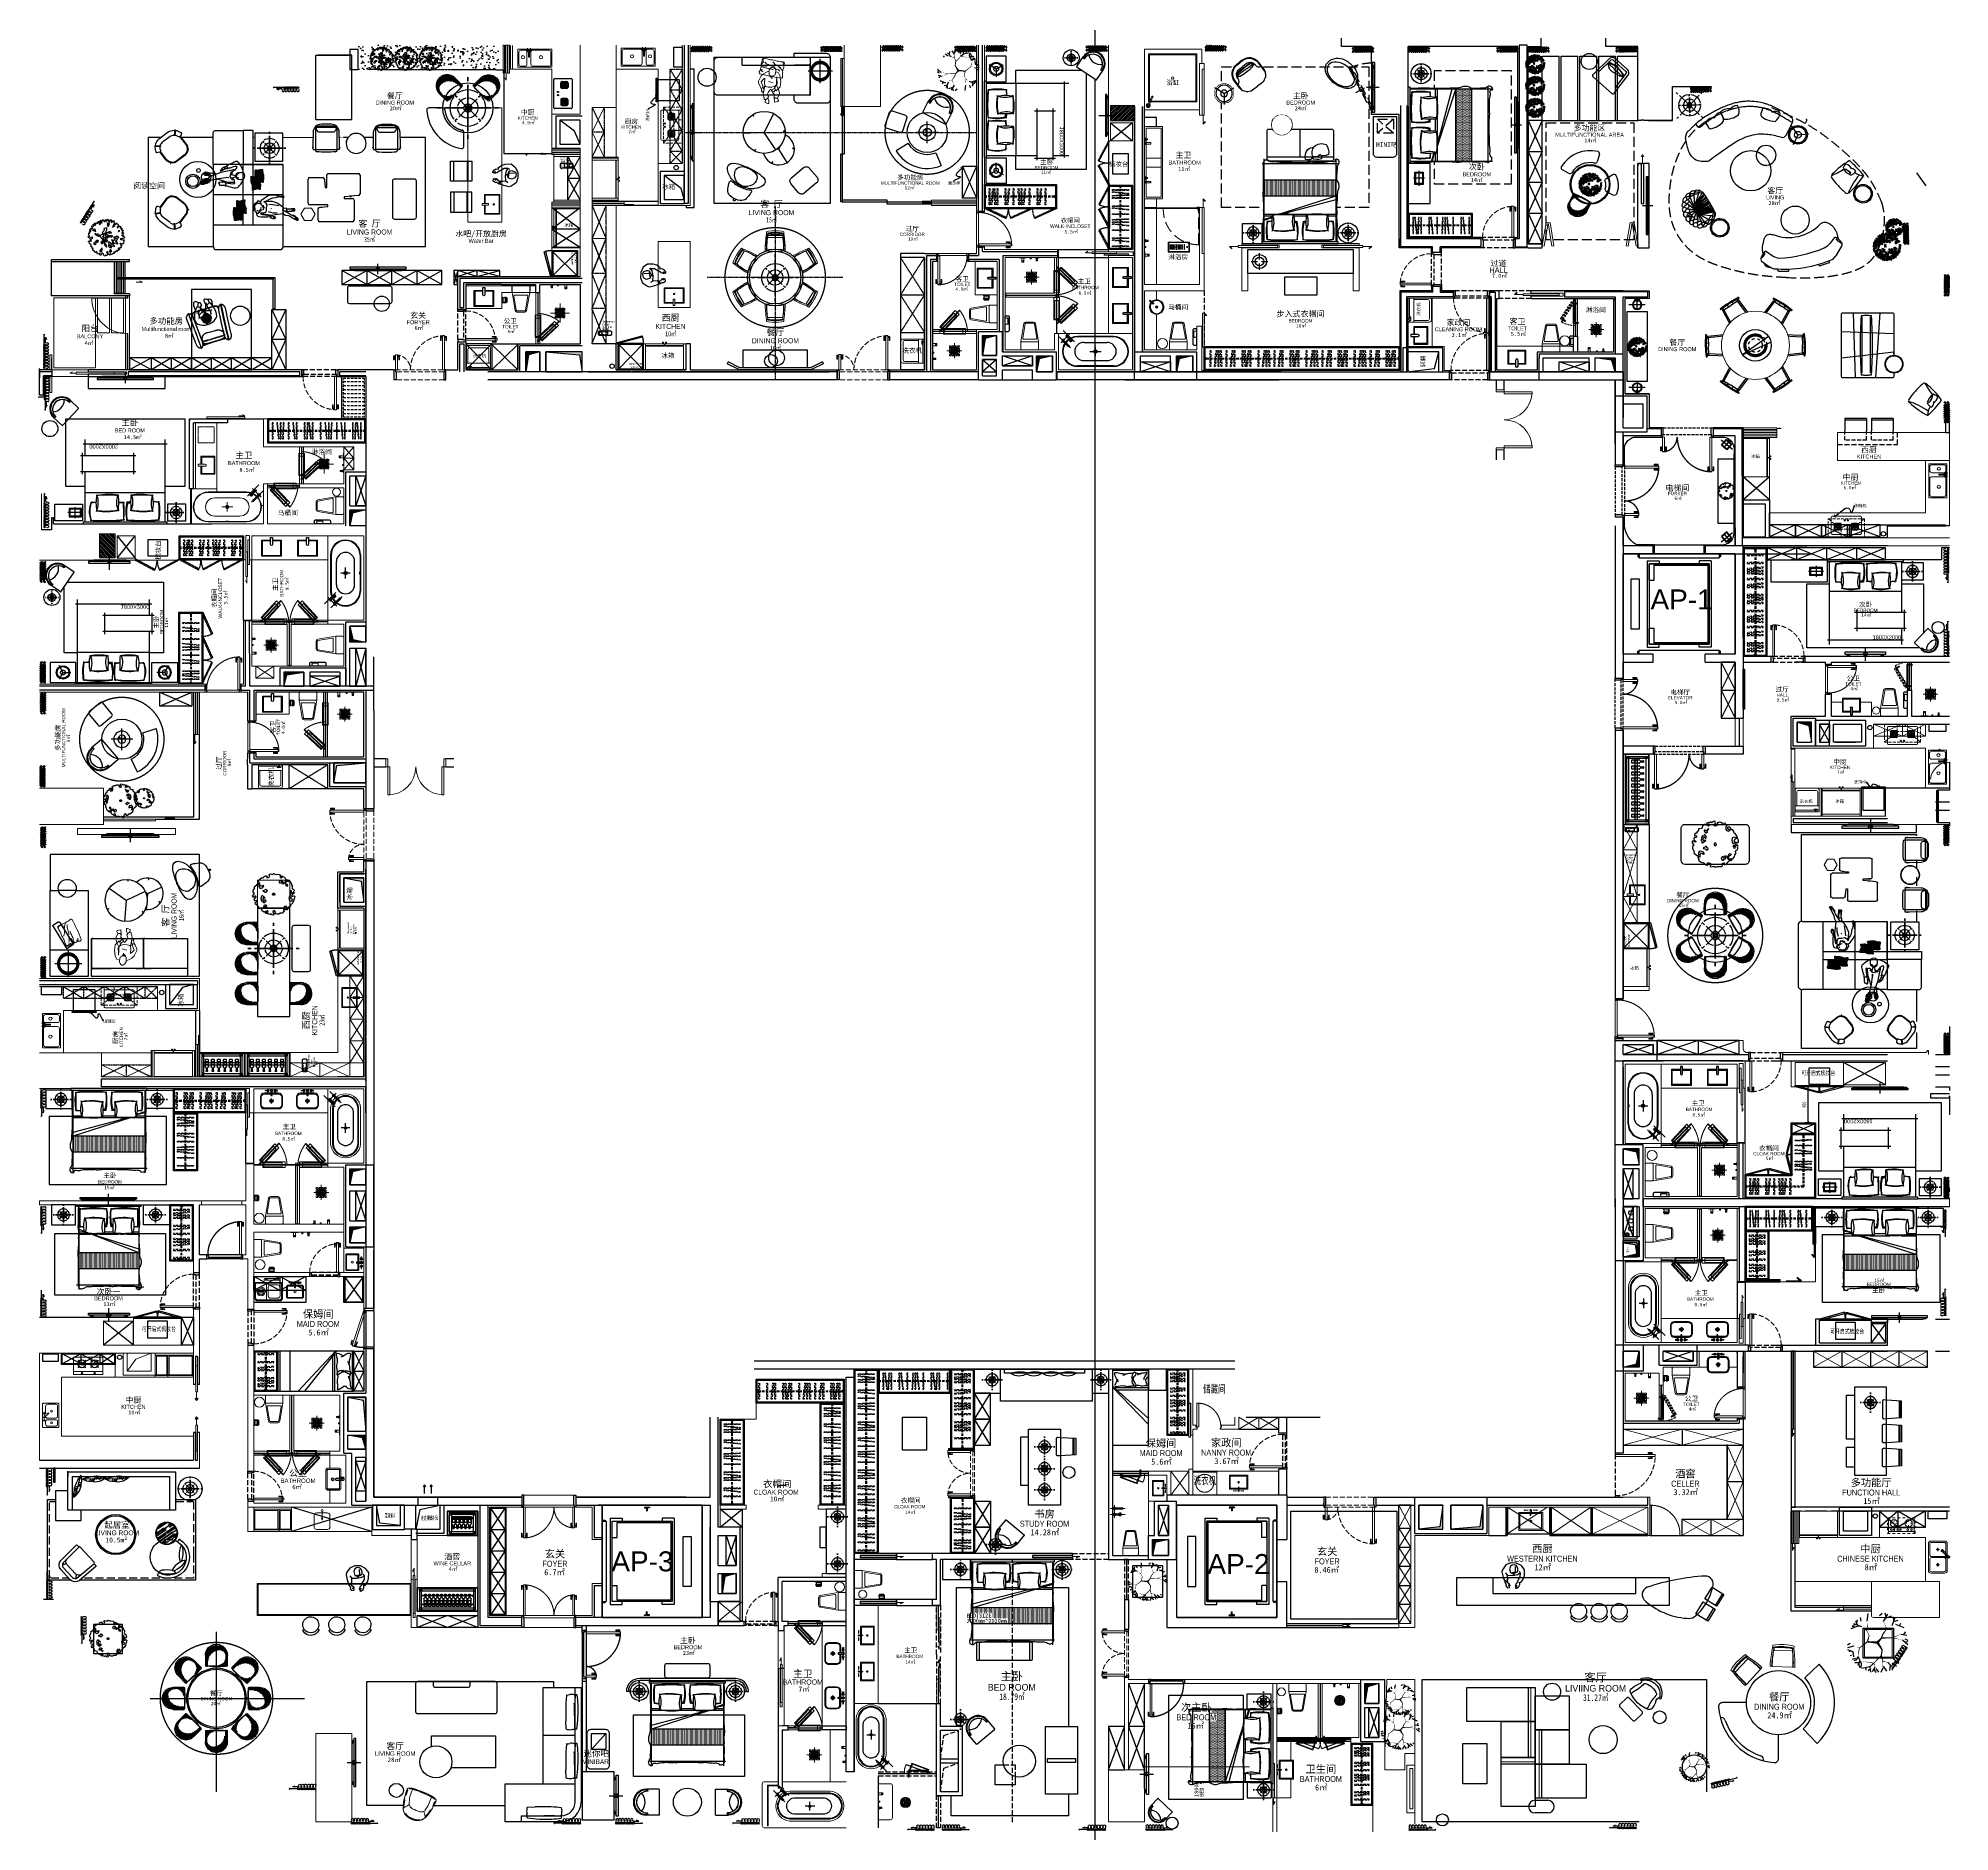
# Model space of a CAD drawing. Header units: millimetres. Extents: x 11476074 to 24729458, y -1239991 to 2813188.
# Drawn here: x 12747437 to 12795174, y 665719 to 710494 of the extents above; entities that cross this region are included whole.
import ezdxf
from ezdxf.enums import TextEntityAlignment as Align

# ---------------------------------------------------------------- set-up
doc = ezdxf.new("R2010")
doc.units = ezdxf.units.MM
doc.header["$LTSCALE"] = 1000
for name, pattern in [('( Hidden )', [0.375, 0.25, -0.125]), ('0_Grid$0$0_Setback$0$CONCEPT$0${ Batten }', [0]), ('1-PL-6F~11F$0$HIDDEN', [0.375, 0.25, -0.125]), ('20230323 佛山保利天珺5#标准层户型平面方案$0$DASH', [0.35, 0.25, -0.1]), ('5#楼标准层平面$0$CENTER', [50.8, 31.75, -6.35, 6.35, -6.35]), ('__DASH', [0.35, 0.25, -0.1]), ('__附着_A10-KJ-A户型-BF_SEN221O4_设计区$0$DASH', [0.35, 0.25, -0.1]), ('A1-LAYER 2 PLAN-Chinese restaurant plan$0$HIDDEN', [0.375, 0.25, -0.125]), ('ARP-C楼-L低区标准层$0$CENTER', [7, 4, -1, 1, -1]), ('B2- type1 31-39FL$0$DASH', [0.35, 0.25, -0.1]), ('B2- type1 31-39FL$0$HIDDEN', [0.375, 0.25, -0.125]), ('CENTER', [50.8, 31.75, -6.35, 6.35, -6.35]), ('CENTER-1', [10, 6.25, -1.25, 1.25, -1.25]), ('CONTINOUS', [2000000.0, 1000000.0, 1000000.0]), ('DASH', [0.35, 0.25, -0.1]), ('DASHED', [19.05, 12.7, -6.35]), ('DASHED2', [0.375, 0.25, -0.125]), ('DOT', [6.35, 0, -6.35]), ('HIDDEN', [0.125, 0.0625, -0.0625]), ('HIDDEN2', [4.7625, 3.175, -1.5875]), ('HIDDENX2', [19.05, 12.7, -6.35]), ('M-DOT', [1.25, 0, -1.25]), ('M-HIDDEN', [1.875, 1.25, -0.625]), ('NASCOSTA', [9.525, 6.35, -3.175]), ('客房$0$DASHED2', [9.525, 6.35, -3.175])]:
    doc.linetypes.add(name, pattern=pattern)
for name, color, linetype in [('12', 1, 'Continuous'), ('20230323 佛山保利天珺5#标准层户型平面方案$0$DOOR', 60, 'Continuous'), ('20230323 佛山保利天珺5#标准层户型平面方案$0$FF-FIXT', 31, 'Continuous'), ('20230323 佛山保利天珺5#标准层户型平面方案$0$FF-FUAN', 51, 'Continuous'), ('20230323 佛山保利天珺5#标准层户型平面方案$0$FF-FURN', 51, 'Continuous'), ('20230323 佛山保利天珺5#标准层户型平面方案$0$FF-LIGHT', 22, 'Continuous'), ('A-ANNO-TEXT', 7, 'Continuous'), ('A-FLOR-IDEN', 3, 'Continuous'), ('A-WALL', 5, 'Continuous'), ('ARREDO', 7, 'Continuous'), ('BON-AC', 6, 'Continuous'), ('BS-FURN', 250, 'DASH'), ('BS-SHORT-CABINET', 40, 'Continuous'), ('cFF-FURN', 51, 'Continuous'), ('cFF-FURN DETAIL', 56, 'Continuous'), ('CURTWALL', 4, 'Continuous'), ('D-dim', 2, 'Continuous'), ('DOOR【门】', 60, 'Continuous'), ('DS-DOOR', 60, 'Continuous'), ('DS-DRAPERY', 32, 'Continuous'), ('DS-HIGH CABINET', 30, 'Continuous'), ('DS-HIGH-CABINET', 40, 'Continuous'), ('DS-HIGH-CABINET固定家具(高柜)', 30, 'Continuous'), ('DS-REFE', 32, 'Continuous'), ('EL-DIM-20', 50, 'Continuous'), ('FC-BHATCH', 144, 'Continuous'), ('FC-TEXT', 50, 'Continuous'), ('FC-平面', 136, 'Continuous'), ('FF-DIM-10', 44, 'Continuous'), ('FF-FUAN', 51, 'Continuous'), ('FF-FURN', 51, 'Continuous'), ('FF-FURN01', 51, 'Continuous'), ('FF-FURN02', 251, 'Continuous'), ('FF-FURNA', 40, 'Continuous'), ('FF-FURN活动家具', 51, 'Continuous'), ('FF-LIGHT', 22, 'Continuous'), ('FF-LTG', 22, 'Continuous'), ('FF-PLANTS', 86, 'Continuous'), ('FF-TEXT', 50, 'Continuous'), ('FF-TEXT_E', 50, 'Continuous'), ('FF-平面人物', 8, 'Continuous'), ('GZDI-J建筑-楼板开洞', 251, 'Continuous'), ('IDS-13Light', 134, 'Continuous'), ('IFF-FURN', 51, 'Continuous'), ('IFF-FURN-DETAIL', 250, 'Continuous'), ('IFF-Rug', 30, 'Continuous'), ('IFF-Wipeout', 255, 'M-DOT'), ('Layer1', 7, 'Continuous'), ('LIFT', 14, 'Continuous'), ('P-平面用电设备', 9, 'Continuous'), ('P-活动家具', 51, 'Continuous'), ('PUB_TEXT', 7, 'Continuous'), ('P★07 平面完成面', 20, 'Continuous'), ('WALL', 5, 'Continuous'), ('WINDOW', 2, 'Continuous'), ('wipess', 5, 'DOT')]:
    doc.layers.add(name, color=color, linetype=linetype)
for name, color, linetype, lineweight in [('A-FLOR-EQPM', 2, 'Continuous', 25), ('CAD layout_interior_dwg', 8, 'Continuous', 13), ('DOOR', 60, 'Continuous', 13), ('DS-FINISH', 20, 'Continuous', 13), ('DS-GLASS', 12, 'Continuous', 13), ('FF-FIXT', 31, 'Continuous', 13), ('Nessuna', 7, 'Continuous', 5), ('S-COL', 6, 'Continuous', 70)]:
    doc.layers.add(name, color=color, linetype=linetype, lineweight=lineweight)
doc.layers.add('商业面积', color=1, linetype='Continuous', plot=False)
doc.layers.add('酒店面积', color=2, linetype='Continuous', plot=False)
doc.styles.add('_TCH_SPACE', font='SIMPLEX', dxfattribs={"bigfont": 'GBCBIG'})
doc.styles.add('AAA', font='arial.ttf')
doc.styles.add('ADDRESS', font='arialbd.ttf', dxfattribs={"width": 0.95})
doc.styles.add('ar', font='arial.ttf')
doc.styles.add('Arial_1', font='arial.ttf', dxfattribs={"height": 500})
doc.styles.add('Arial_3', font='arial.ttf', dxfattribs={"height": 500})
doc.styles.add('B2- type1 31-39FL$0$Arial', font='arial.ttf')
doc.styles.add('CCD-DIM', font='archs.shx', dxfattribs={"width": 0.8})
doc.styles.add('CCD-HB', font='hbsmall.shx')
doc.styles.add('CCD_DIM', font='ARCHS.SHX', dxfattribs={"width": 0.7})
doc.styles.add('GP-ARIAL', font='arial.ttf')
doc.styles.get("Standard").update_dxf_attribs({"font": 'gbenor.shx', "bigfont": 'gbcbig.shx'})
doc.styles.add('STO', font='')
doc.styles.add('宋体', font='', dxfattribs={"width": 0.65})
doc.styles.get('STO').set_extended_font_data('SimSun')
doc.styles.get('宋体').set_extended_font_data('SimSun')
doc.linetypes.add('ZIGZAG', pattern='A,0.0001,-0.2,[131,ltypeshp.shx,S=0.2,R=0,X=-0.2,Y=0],-0.4,[131,ltypeshp.shx,S=0.2,R=180,X=0.2,Y=0],-0.2', length=0.8001)
doc.dimstyles.new('1-40', dxfattribs={"dimscale": 40, "dimtxt": 2.5, "dimasz": 1.5, "dimexe": 2, "dimexo": 2, "dimgap": 0.6, "dimtad": 1, "dimdec": 0, "dimrnd": 0.005, "dimzin": 0, "dimdsep": 46, "dimtxsty": 'CCD-DIM', "dimblk": 'CCD_Dimension_Tick', "dimcen": 0.125, "dimclrd": 44, "dimclre": 44, "dimclrt": 50, "dimadec": 0, "dimazin": 0, "dimtfac": 1, "dimtdec": 0, "dimtix": 1, "dimtmove": 2, "dimatfit": 3, "dimldrblk": 'CCD_Leader_Arrow', "dimfxl": 0, "dimtvp": 1, "dimtolj": 1, "dimtzin": 0, "dimarcsym": 0})
doc.dimstyles.new('CCD_DIM_40', dxfattribs={"dimscale": 40, "dimtxt": 2.5, "dimasz": 0.7, "dimexe": 2, "dimexo": 1, "dimgap": 1, "dimtad": 1, "dimdec": 0, "dimrnd": 5, "dimzin": 12, "dimdsep": 46, "dimtxsty": 'CCD_DIM', "dimblk": 'CCD_Dimension_Tick', "dimcen": 0.25, "dimclrd": 44, "dimclre": 44, "dimclrt": 50, "dimadec": 0, "dimazin": 0, "dimtfac": 1, "dimtdec": 0, "dimtix": 1, "dimtofl": 0, "dimtmove": 2, "dimatfit": 3, "dimldrblk": 'CCD_Leader_Dot', "dimfxl": 0, "dimtvp": 1, "dimtolj": 1, "dimtzin": 0, "dimarcsym": 0})
pattern_1 = [(45, (-1164.75, 1495153.8), (-561.26601, 561.26601), [])]
pattern_2 = [(45, (-1256.8, 1485418.8), (-561.26601, 561.26601), [])]
pattern_3 = [(45, (-1164.75, 1584253.8), (-561.26601, 561.26601), [])]
pattern_4 = [(45, (-1256.8, 1574518.8), (-561.26601, 561.26601), [])]
pattern_5 = [(45, (-1164.75, 1673353.8), (-561.26601, 561.26601), [])]
pattern_6 = [(45, (-1256.8, 1663618.8), (-561.26601, 561.26601), [])]
pattern_7 = [(45, (-1164.75, 1762453.8), (-561.26601, 561.26601), [])]
pattern_8 = [(45, (-1256.8, 1752718.8), (-561.26601, 561.26601), [])]
pattern_9 = [(45, (-1164.75, 1851553.8), (-561.26601, 561.26601), [])]
pattern_10 = [(45, (-1256.8, 1841818.8), (-561.26601, 561.26601), [])]
pattern_11 = [(45, (-1164.75, 1940653.8), (-561.26601, 561.26601), [])]
pattern_12 = [(45, (-1256.8, 1930918.8), (-561.26601, 561.26601), [])]
pattern_13 = [(45, (0, 0), (-561.26601, 561.26601), [])]
pattern_14 = [(45, (-1164.75, 2029753.8), (-561.26601, 561.26601), [])]
pattern_15 = [(45, (-1256.8, 2020018.8), (-561.26601, 561.26601), [])]
pattern_16 = [(45, (-1164.75, 2118853.8), (-561.26601, 561.26601), [])]
pattern_17 = [(45, (-1256.8, 2109118.8), (-561.26601, 561.26601), [])]
pattern_18 = [(45, (-1164.75, 2207953.8), (-561.26601, 561.26601), [])]
pattern_19 = [(45, (-1256.8, 2198218.8), (-561.26601, 561.26601), [])]
pattern_20 = [(45, (-1164.75, 2297053.8), (-561.26601, 561.26601), [])]
pattern_21 = [(45, (0, 1008486.9), (-561.26601, 561.26601), [])]
pattern_22 = [(45, (-92.1, 998751.9), (-561.26601, 561.26601), [])]
pattern_23 = [(45, (-1164.75, 1316953.8), (-561.26601, 561.26601), [])]
pattern_24 = [(45, (-1256.8, 1307218.8), (-561.26601, 561.26601), [])]
pattern_25 = [(45, (-1164.75, 1406053.8), (-561.26601, 561.26601), [])]
pattern_26 = [(45, (-1256.8, 1396318.8), (-561.26601, 561.26601), [])]
pattern_27 = [(45, (-1256.8, 2287318.8), (-561.26601, 561.26601), [])]
pattern_28 = [(45, (-1164.75, 2386153.8), (-561.26601, 561.26601), [])]
pattern_29 = [(45, (-1256.8, 2376418.8), (-561.26601, 561.26601), [])]
pattern_30 = [(45, (-1164.75, 2475253.8), (-561.26601, 561.26601), [])]
pattern_31 = [(45, (-1256.8, 2465518.8), (-561.26601, 561.26601), [])]
pattern_32 = [(45, (-1164.75, 2564353.8), (-561.26601, 561.26601), [])]
pattern_33 = [(45, (-1256.8, 2554618.8), (-561.26601, 561.26601), [])]
pattern_34 = [(45, (-1164.75, 2653453.8), (-561.26601, 561.26601), [])]
pattern_35 = [(45, (-1256.8, 2643718.8), (-561.26601, 561.26601), [])]
pattern_36 = [(45, (-1164.75, 2742553.8), (-561.26601, 561.26601), [])]
pattern_37 = [(45, (-1256.8, 2732818.8), (-561.26601, 561.26601), [])]
pattern_38 = [(45, (-1164.75, 2831653.8), (-561.26601, 561.26601), [])]
pattern_39 = [(45, (-1256.8, 2821918.8), (-561.26601, 561.26601), [])]
pattern_40 = [(45, (-1164.75, 2920753.8), (-561.26601, 561.26601), [])]
pattern_41 = [(45, (-1256.8, 2911018.8), (-561.26601, 561.26601), [])]
pattern_42 = [(45, (-1164.75, 3009853.8), (-561.26601, 561.26601), [])]
pattern_43 = [(45, (-1256.8, 3000118.8), (-561.26601, 561.26601), [])]
pattern_44 = [(45, (-1164.75, 3098953.8), (-561.26601, 561.26601), [])]
pattern_45 = [(45, (-1256.8, 3089218.8), (-561.26601, 561.26601), [])]
pattern_46 = [(45, (-1164.75, 3188053.8), (-561.26601, 561.26601), [])]
pattern_47 = [(45, (-1256.8, 3178318.8), (-561.26601, 561.26601), [])]
pattern_48 = [(45, (-1164.75, 3277153.8), (-561.26601, 561.26601), [])]
pattern_49 = [(45, (-1256.8, 3267418.8), (-561.26601, 561.26601), [])]
pattern_50 = [(45, (-1164.75, 3366253.8), (-561.26601, 561.26601), [])]
pattern_51 = [(45, (-1256.8, 3356518.8), (-561.26601, 561.26601), [])]
pattern_52 = [(45, (-1231109.2, -1e-07), (-561.266008, 561.266008), [])]
pattern_53 = [(45, (-2262386.7, 42563.5), (-561.266008, 561.266008), [])]
pattern_54 = [(45, (-2262386.7, 42563.6), (-561.266008, 561.266008), [])]
pattern_55 = [(45, (-2262386.65, 42526.9), (-561.266008, 561.266008), [])]

msp = doc.modelspace()

# ---------------------------------------------------------------- texts
at = {"layer": 'BON-AC', "color": 2, "style": 'GP-ARIAL', "width": 0.5}
for s, p in [('水管井', (12787139.7, 680928.2, 0)), ('卫生间排气', (12787162.5, 680152.7, 0))]:
    msp.add_text(s, height=50, rotation=90, dxfattribs=at).set_placement(p)
at = {"layer": 'EL-DIM-20', "linetype": '0_Grid$0$0_Setback$0$CONCEPT$0${ Batten }', "char_height": 100, "attachment_point": 7, "rotation": 90, "style": 'ADDRESS'}
for s, insert in [('{\\fSimSun|b1|i0|c134|p2;1800mm\\fSimSun|b1|i0|c0|p2;*20\\fSimSun|b1|i0|c134|p2;2\\fSimSun|b1|i0|c0|p2;0mm}', (12776411.3, 666588.5, 0)), ('{\\fSimSun|b1|i0|c134|p2;BED SIZE}', (12776545.4, 666588.5, 0))]:
    msp.add_mtext_dynamic_manual_height_columns(s, width=1093.898, gutter_width=17.5, heights=[0], dxfattribs=dict(at, insert=insert))
at = {"layer": 'FC-TEXT', "insert": (12776635, 672651.6), "char_height": 500, "width": 1875.949, "attachment_point": 1, "style": 'Arial_1'}
msp.add_mtext('AP-2', dxfattribs=at)
at = {"layer": 'FF-TEXT', "style": '宋体'}
for s, height, p in [('浴缸', 117.96, (12775607.1, 709329.8)), ('MINI吧', 117.96, (12780846.5, 707777.5)), ('淋浴房', 117.96, (12775657.6, 704975.4)), ('马桶间', 117.96, (12775657.6, 703724.4)), ('洗衣机', 78.64, (12758293.1, 702526.1, -0.2)), ('冰箱', 78.64, (12790214.2, 700019.2)), ('洗衣机', 78.64, (12791420.8, 691406.1, 0)), ('冰箱', 78.64, (12792314.7, 691406.1, 0)), ('冰箱', 78.64, (12787189.2, 687239.3, 0))]:
    msp.add_text(s, height=height, dxfattribs=at).set_placement(p)
at = {"layer": 'FF-TEXT', "color": 50, "extrusion": (-9.61222e-23, 5.19215e-09, -1), "style": 'AAA', "text_generation_flag": 2}
msp.add_text('洗碗机', height=74.76, rotation=270, dxfattribs=at).set_placement((-12762692.9, 708414.5, -1.2))
at = {"layer": 'FF-TEXT', "color": 50, "extrusion": (5.19215e-09, 9.51685e-23, -1), "style": 'AAA', "text_generation_flag": 2}
msp.add_text('展示柜', height=74.76, dxfattribs=at).set_placement((-12770155.6, 706838.7, 0.1))
at = {"layer": 'FF-TEXT', "style": '宋体'}
msp.add_text('洗衣机', height=78.64, rotation=90, dxfattribs=at).set_placement((12781949.6, 703566.6, -1))
at = {"layer": 'FF-TEXT', "color": 50, "extrusion": (-5.19215e-09, -9.58043e-23, -1), "style": 'AAA', "text_generation_flag": 2}
msp.add_text('洗碗机', height=74.76, dxfattribs=at).set_placement((-12792780.3, 698785.4, -0.1))
at = {"layer": 'FF-TEXT', "color": 50, "extrusion": (5.19215e-09, -9.58043e-23, -1), "style": 'AAA', "text_generation_flag": 2}
msp.add_text('洗碗机', height=74.76, dxfattribs=at).set_placement((-12792779.2, 691887.7, 0.1))
at = {"layer": 'FF-TEXT', "color": 50, "extrusion": (-5.19215e-09, -9.58043e-23, -1), "style": 'AAA', "text_generation_flag": 2}
msp.add_text('洗碗机', height=74.76, rotation=180, dxfattribs=at).set_placement((-12749370.8, 685995.2, -0.1))
at = {"layer": 'FF-TEXT', "insert": (12787700.4, 696732.7), "char_height": 500, "width": 1875.949, "attachment_point": 1, "style": 'Arial_3'}
msp.add_mtext('AP-1', dxfattribs=at)
at = {"layer": 'FF-TEXT', "char_height": 192, "attachment_point": 1, "style": 'CCD_DIM'}
for s, insert in [('{\\fSimSun|b0|i0|c134|p2;储藏间}', (12776525.4, 676868.3)), ('{\\fSimSun|b0|i0|c134|p2;洗衣机}', (12776287.9, 674583.4))]:
    msp.add_mtext_dynamic_manual_height_columns(s, width=962.865, gutter_width=1500, heights=[0], dxfattribs=dict(at, insert=insert))
at = {"layer": 'FF-TEXT', "color": 250, "insert": (12761748.9, 672718.7), "char_height": 500, "width": 1875.949, "attachment_point": 1, "style": 'Arial_3'}
msp.add_mtext('AP-3', dxfattribs=at)

# ---------------------------------------------------------------- blocks, each defined once
blk = doc.blocks.new('做成ACAD TuKuai0343')
at = {"linetype": 'Continuous'}
blk.add_line((-313, 0), (-288, 0), dxfattribs=at)
at = {"color": 39}
for p, q in [((-187, 25), (-187, -75)), ((-113, 25), (-113, -75)), ((-62, -25), (-238, -25))]:
    blk.add_line(p, q, dxfattribs=at)
at = {"linetype": 'Continuous'}
blk.add_lwpolyline([(425, -450), (425, 0), (-425, 0), (-425, -450), (425, -450)], dxfattribs=at)
at = {"color": 35}
blk.add_lwpolyline([(-138, 0), (-138, -200), (-162, -200), (-162, 0), (-138, 0)], dxfattribs=at)
for points in [[(-400, -375, 0.414214), (-350, -425), (-250, -425, 0.414214), (-200, -375), (-200, -75, 0.414214), (-250, -25), (-350, -25, 0.414214), (-400, -75)], [(400, -375, -0.414214), (350, -425), (-50, -425, -0.414214), (-100, -375), (-100, -75, -0.414214), (-50, -25), (350, -25, -0.414214), (400, -75)]]:
    blk.add_lwpolyline(points, format="xyb", close=True, dxfattribs=at)
at = {"color": 39}
for centre, radius in [((-187, -25), 25), ((-113, -25), 25), ((-300, -200), 40), ((150, -200), 40)]:
    blk.add_circle(centre, radius, dxfattribs=at)
blk = doc.blocks.new('cr1')
for q in [(365, 0), (387, 32), (387, -31)]:
    blk.add_line((418, 0), q)
for points in [[(-102, 20), (-109, -14)], [(-83, 19), (-76, -15)], [(-50, 20), (-57, -14)], [(-30, 19), (-24, -15)], [(2, 20), (-4, -14)], [(22, 19), (29, -15)], [(55, 20), (48, -14)], [(74, 19), (81, -15)], [(107, 20), (100, -14)], [(127, 19), (133, -15)], [(159, 20), (153, -14)], [(179, 19), (185, -15)], [(212, 20), (205, -14)], [(231, 19), (238, -15)], [(264, 20), (257, -14)], [(283, 19), (290, -15)], [(316, 19), (310, -15)], [(336, 18), (342, -16)], [(368, 18), (365, 0)]]:
    blk.add_lwpolyline(points)
for centre, radius, start, end in [((-66, 19), 16.4, 356.1026, 183.8974), ((-14, 19), 16.4, 356.1026, 183.8974), ((38, 19), 16.4, 356.1026, 183.8974), ((91, 19), 16.4, 356.1026, 183.8974), ((143, 19), 16.4, 356.1026, 183.8974), ((195, 19), 16.4, 356.1026, 183.8974), ((248, 19), 16.4, 356.1026, 183.8974), ((300, 19), 16.4, 356.1026, 183.8974), ((352, 18), 16.4, 356.1026, 183.8974), ((-92, -9), 17.5, 199.0105, 337.0921), ((-40, -9), 17.5, 199.0105, 337.0921), ((12, -9), 17.5, 199.0105, 337.0921), ((65, -9), 17.5, 199.0105, 337.0921), ((117, -9), 17.5, 199.0105, 337.0921), ((169, -9), 17.5, 199.0105, 337.0921), ((222, -9), 17.5, 199.0105, 337.0921), ((274, -9), 17.5, 199.0105, 337.0921), ((326, -10), 17.5, 199.0105, 337.0921)]:
    blk.add_arc(centre, radius, start, end)
blk = doc.blocks.new('RRQRQRQ')
at = {"layer": 'DS-DRAPERY', "xscale": -1, "rotation": 270.0008533929789}
for p in [(45932, 41062, 0), (46003, 41062, 0)]:
    blk.add_blockref('cr1', p, dxfattribs=at)
blk = doc.blocks.new('A$C7EB2729A')
for points in [[(0, 650), (469, 650), (469, 602), (0, 602)], [(0, 590), (950, 590), (950, 0), (0, 0)], [(427, 686), (451, 686), (451, 650), (427, 650)], [(481, 650), (950, 650), (950, 602), (481, 602)], [(499, 686), (523, 686), (523, 650), (499, 650)]]:
    blk.add_lwpolyline(points, close=True)
blk = doc.blocks.new('*U2041')
at = {"color": 250, "linetype": 'ByBlock'}
blk.add_wipeout([(-229, 400), (191, 400), (191, -161), (-229, -161)], dxfattribs=at)
at = {"linetype": 'ByBlock'}
blk.add_lwpolyline([(-229, 400), (191, 400), (191, -161), (-229, -161)], close=True, dxfattribs=at)
blk = doc.blocks.new('A$C3ADD4851')
at = {"layer": 'FF-LTG'}
for p, q in [((0, 187), (274, 187)), ((137, 0), (137, 374))]:
    blk.add_line(p, q, dxfattribs=at)
blk.add_lwpolyline([(241, 341), (33, 341), (33, 33), (241, 33)], close=True, dxfattribs=at)
at = {"layer": 'FF-LTG', "color": 251}
blk.add_lwpolyline([(221, 321), (53, 321), (53, 53), (221, 53)], close=True, dxfattribs=at)
blk = doc.blocks.new('Wine-TOP')
at = {"color": 48, "linetype": 'DASHED', "ltscale": 30}
for p, q in [((238, 16), (238, -14)), ((57, -29), (132, -29))]:
    blk.add_line(p, q, dxfattribs=at)
blk.add_lwpolyline([(285, -14), (205, -14, 0.365977), (200, -18, -0.365977), (175, -39), (0, -39, -0.414214), (-5, -34), (-5, 36, -0.414214), (0, 41), (175, 41, -0.331679), (199, 24, 0.331679), (209, 16), (285, 16)], format="xyb", dxfattribs=at)
blk.add_lwpolyline([(57, 31), (132, 31)], dxfattribs=at)
blk.add_lwpolyline([(295, 19), (285, 19), (285, -16), (295, -16)], close=True, dxfattribs=at)
for centre in [(-167, 1), (-92, 1)]:
    blk.add_arc(centre, 226, 352.3719, 7.6281, dxfattribs=at)
blk = doc.blocks.new('*U2053')
at = {"color": 44, "linetype": 'DASHED', "ltscale": 50}
for p, q in [((1687, 560), (105, 560)), ((110, 520), (1640, 520)), ((1640, 350), (110, 350)), ((110, 300), (1640, 300)), ((110, 80), (1640, 80))]:
    blk.add_line(p, q, dxfattribs=at)
at = {"ltscale": 50}
blk.add_lwpolyline([(1750, 0), (0, 0), (0, 600), (1750, 600), (1750, 0)], dxfattribs=at)
at = {"color": 48}
blk.add_lwpolyline([(1740, 10), (10, 10), (10, 590), (1740, 590), (1740, 10)], close=True, dxfattribs=at)
at = {"color": 44, "linetype": 'DASHED', "ltscale": 50}
for points in [[(60, 560), (60, 510), (60, 510), (60, 510), (110, 510), (110, 510), (110, 510), (110, 560)], [(110, 90), (110, 510), (60, 510), (60, 90)], [(63, 557), (63, 513), (107, 513), (107, 557)], [(1690, 560), (1690, 510), (1690, 510), (1690, 510), (1640, 510), (1640, 510), (1640, 510), (1640, 560)], [(1690, 90), (1690, 510), (1640, 510), (1640, 90)], [(1687, 557), (1687, 513), (1643, 513), (1643, 557)], [(60, 90), (60, 40), (60, 40), (60, 40), (110, 40), (110, 40), (110, 40), (110, 90)], [(63, 87), (63, 43), (107, 43), (107, 87)], [(1690, 90), (1690, 40), (1690, 40), (1690, 40), (1640, 40), (1640, 40), (1640, 40), (1640, 90)], [(1687, 87), (1687, 43), (1643, 43), (1643, 87)]]:
    blk.add_lwpolyline(points, close=True, dxfattribs=at)
at = {"color": 44, "linetype": 'DASHED', "ltscale": 50, "xscale": -1, "rotation": 90}
for p in [(183, 428), (333, 428), (483, 428), (633, 428), (783, 428), (933, 428), (1083, 428), (1233, 428), (1383, 428), (1533, 428)]:
    blk.add_blockref('Wine-TOP', p, dxfattribs=at)
blk = doc.blocks.new('A$C003E539A')
at = {"layer": 'DS-HIGH-CABINET', "color": 8, "linetype": 'DASH', "ltscale": 333}
blk.add_lwpolyline([(165, 0), (0, 618), (29, 626), (194, 8)], close=True, dxfattribs=at)
at = {"layer": 'DS-HIGH-CABINET'}
blk.add_lwpolyline([(844, 8), (844, 648), (194, 648), (194, 8), (844, 8)], dxfattribs=at)
at = {"layer": 'DS-HIGH-CABINET', "color": 8, "linetype": 'DASH', "ltscale": 333}
for points in [[(844, 648), (194, 8)], [(844, 8), (194, 648)]]:
    blk.add_lwpolyline(points, dxfattribs=at)
at = {"layer": 'DS-HIGH-CABINET', "color": 58}
blk.add_lwpolyline([(824, 28), (824, 628), (214, 628), (214, 28)], close=True, dxfattribs=at)
at = {"layer": 'DS-HIGH-CABINET', "color": 8, "linetype": 'DASH', "ltscale": 333}
blk.add_arc((194, -52), 700, 89.9997, 105, dxfattribs=at)
at = {"layer": 'FF-TEXT', "color": 251, "style": 'B2- type1 31-39FL$0$Arial'}
for s, p in [('嵌入式微波炉 ', (677, 615)), ('嵌入式烤箱', (762, 615))]:
    blk.add_text(s, height=40, rotation=270, dxfattribs=at).set_placement(p)
blk = doc.blocks.new('B2- type1 31-39FL$0$BF_NESPRESSO')
at = {"layer": 'FF-FURN', "linetype": 'B2- type1 31-39FL$0$HIDDEN', "ltscale": 300}
blk.add_lwpolyline([(-30, 0), (30, 0, 0.414214), (55, 25), (55, 300, 0.414214), (30, 325), (-30, 325, 0.414214), (-55, 300), (-55, 25, 0.414214)], format="xyb", close=True, dxfattribs=at)
at = {"layer": 'FF-FURN', "color": 251, "linetype": 'B2- type1 31-39FL$0$DASH', "ltscale": 0.2}
blk.add_lwpolyline([(40, 52), (40, 214, 0.414214), (30, 224), (-30, 224, 0.414214), (-40, 214), (-40, 52)], format="xyb", dxfattribs=at)
blk.add_circle((0, 57), 40, dxfattribs=at)
blk = doc.blocks.new('CCD_Dimension_Tick')
at = {"color": 50, "linetype": 'ByBlock'}
for p, q in [((-1.09, 0), (0, 0)), ((0, 0), (1.09, 0))]:
    blk.add_line(p, q, dxfattribs=at)
at = {"color": 50, "linetype": 'Continuous', "const_width": 0.608}
blk.add_lwpolyline([(-0.61, -0.61), (0.61, 0.61)], dxfattribs=at)
blk = doc.blocks.new('CCD_Leader_Arrow')
at = {"color": 50, "linetype": 'ByBlock'}
blk.add_line((0, 0), (-1, 0), dxfattribs=at)
for points in [[(-0.86, 0.67), (-0.6, 0.85), (-0.24, 0), (0, 0)], [(-0.86, -0.67), (-0.6, -0.85), (-0.24, 0), (0, 0)]]:
    blk.add_solid(points, dxfattribs=at)
blk = doc.blocks.new('gfgdfgdf')
at = {"layer": 'FF-TEXT', "color": 251, "style": 'B2- type1 31-39FL$0$Arial'}
for s, p in [('Coffee', (14034, 43793)), ('Nespresso', (14034, 43862)), ('Machine', (14036, 43729))]:
    blk.add_text(s, height=46.9, dxfattribs=at).set_placement(p)
at = {"layer": 'FF-TEXT', "color": 251, "insert": (14039, 43712), "char_height": 40, "width": 318, "attachment_point": 1, "style": 'B2- type1 31-39FL$0$Arial'}
blk.add_mtext('{\\fSimSun|b0|i0|c134|p2;咖啡机}', dxfattribs=at)
blk = doc.blocks.new('ASDFASDFFFF')
at = {"color": 8, "linetype": 'CENTER'}
blk.add_line((178960, 65194, 0), (178729, 65441, 0), dxfattribs=at)
at = {"color": 8, "linetype": 'CENTER', "extrusion": (8.01538e-10, 1.06119e-08, 1)}
blk.add_circle((178843, 65318, 0), 50, dxfattribs=at)
at = {"layer": 'FF-FURN', "extrusion": (8.01538e-10, 1.06119e-08, 1), "elevation": 0}
blk.add_lwpolyline([(178276, 64856), (178310, 64820), (179375, 65815), (179341, 65852)], close=True, dxfattribs=at)
blk.add_lwpolyline([(178346, 64854), (178367, 64832), (178403, 64866), (178453, 64886), (179300, 65677), (179323, 65725), (179359, 65759), (179339, 65781)], dxfattribs=at)
blk = doc.blocks.new('321231231321')
at = {"color": 35, "linetype": 'Continuous'}
for points in [[(253753, 266129), (253958, 266129), (253958, 265769), (253498, 265769), (253498, 266129), (253703, 266129)], [(253753, 266040), (253753, 266218), (253703, 266218), (253703, 266040)]]:
    blk.add_lwpolyline(points, dxfattribs=at)
blk.add_arc((253728, 266040), 25, 180, 0, dxfattribs=at)
at = {"layer": 'FF-FIXT'}
blk.add_lwpolyline([(253753, 266149), (253978, 266149), (253978, 265749), (253478, 265749), (253478, 266149), (253703, 266149)], dxfattribs=at)
blk = doc.blocks.new('3132321321321')
at = {"color": 33, "linetype": 'Continuous'}
for p, q in [((250737, 264813), (250737, 265716)), ((251485, 264813), (251485, 265716)), ((250757, 265233), (250757, 265296))]:
    blk.add_line(p, q, dxfattribs=at)
at = {"color": 39, "linetype": 'Continuous'}
for p, q in [((250749, 264814), (250749, 265715)), ((250884, 265555), (250884, 264974)), ((251339, 265555), (251339, 264974)), ((251474, 264814), (251474, 265715))]:
    blk.add_line(p, q, dxfattribs=at)
at = {"color": 39, "linetype": 'CENTER-1', "ltscale": 5}
for p, q in [((250996, 265265), (251227, 265265)), ((251111, 265403), (251111, 265126))]:
    blk.add_line(p, q, dxfattribs=at)
at = {"color": 33, "linetype": 'Continuous'}
for points in [[(250759, 265279), (250759, 265281), (250759, 265284), (250758, 265286), (250758, 265288), (250757, 265289), (250756, 265288), (250756, 265286), (250755, 265284), (250755, 265281), (250755, 265279), (250754, 265278), (250754, 265276), (250754, 265275), (250754, 265274), (250754, 265273), (250754, 265272), (250754, 265272), (250754, 265271), (250754, 265271), (250754, 265270), (250754, 265270), (250754, 265269), (250754, 265269), (250754, 265269), (250754, 265269), (250754, 265268), (250754, 265268), (250754, 265268), (250754, 265267), (250754, 265267), (250754, 265266), (250754, 265265), (250754, 265264), (250754, 265263), (250754, 265262), (250754, 265261), (250754, 265261), (250754, 265261), (250754, 265261), (250754, 265260), (250754, 265260), (250754, 265260), (250754, 265259), (250754, 265259), (250754, 265258), (250754, 265258), (250754, 265257)], [(250754, 265257), (250754, 265257), (250754, 265256), (250754, 265255), (250754, 265254), (250754, 265253), (250754, 265251), (250755, 265250), (250755, 265248), (250755, 265245), (250756, 265243), (250756, 265241), (250757, 265240)], [(250757, 265240), (250758, 265241), (250758, 265243), (250759, 265245), (250759, 265248), (250759, 265250), (250759, 265251), (250760, 265253), (250760, 265254), (250760, 265255), (250760, 265256), (250760, 265257), (250760, 265257), (250760, 265258), (250760, 265258), (250760, 265259), (250760, 265259), (250760, 265260), (250760, 265260), (250760, 265260), (250760, 265261), (250760, 265261), (250760, 265261), (250760, 265261), (250760, 265262), (250760, 265263), (250760, 265263), (250760, 265264), (250760, 265265), (250760, 265266), (250760, 265267), (250760, 265268), (250760, 265269), (250760, 265269), (250760, 265269), (250760, 265269), (250760, 265270), (250760, 265270), (250760, 265271), (250760, 265271), (250760, 265272), (250760, 265272), (250760, 265273), (250760, 265274), (250760, 265275), (250760, 265276), (250759, 265278), (250759, 265279)]]:
    blk.add_lwpolyline(points, dxfattribs=at)
for radius in [41.8, 24.1]:
    blk.add_circle((251111, 265265), radius, dxfattribs=at)
for centre, start, end in [((251111, 265716), 0, 180), ((251111, 264814), 180, 0)]:
    blk.add_arc(centre, 374, start, end, dxfattribs=at)
at = {"color": 39, "linetype": 'Continuous'}
for centre, radius, start, end in [((251111, 265715), 362, 0, 180), ((251111, 265555), 227, 0, 180), ((251111, 264974), 227, 180, 0), ((251111, 264814), 362, 180, 0)]:
    blk.add_arc(centre, radius, start, end, dxfattribs=at)
blk = doc.blocks.new('A$C2075101F')
at = {"color": 39}
for p, q in [((75, -70), (-75, -70)), ((75, -79), (-75, -79)), ((75, -86), (-75, -86)), ((75, -92), (-75, -92)), ((75, -96), (-75, -96))]:
    blk.add_line(p, q, dxfattribs=at)
for points in [[(75, 0), (-75, 0), (-75, -100), (75, -100)], [(-80, -40), (-80, -60), (-75, -60), (-75, -40)], [(80, -40), (80, -60), (75, -60), (75, -40)]]:
    blk.add_lwpolyline(points, close=True)
blk = doc.blocks.new('A$C17BE196E')
at = {"layer": 'FF-FURN'}
blk.add_lwpolyline([(370, 0), (30, 0, -0.414214), (0, 30), (0, 100), (400, 100), (400, 30, -0.414214)], format="xyb", close=True, dxfattribs=at)
at = {"layer": 'FF-FIXT', "xscale": -1}
blk.add_blockref('A$C2075101F', (267, 100), dxfattribs=at)
blk = doc.blocks.new('321231213321321')
at = {"color": 250}
blk.add_wipeout([(267200, 265027), (267200, 266927), (267240, 266927), (267240, 266877), (269200, 266877), (269200, 265077), (267240, 265077), (267240, 265027)], dxfattribs=at)
at = {"color": 0, "linetype": 'Continuous'}
for p, q in [((267240, 266877), (268513, 266877)), ((268913, 266877), (269311, 266877)), ((269200, 266931), (269200, 265030)), ((267240, 265077), (269311, 265077))]:
    blk.add_line(p, q, dxfattribs=at)
at = {"color": 59, "linetype": 'Continuous'}
blk.add_line((267989, 266877), (267989, 265077), dxfattribs=at)
at = {"color": 55, "linetype": 'Continuous'}
for p, q in [((268447, 266943), (268977, 266943)), ((268513, 266995), (268513, 265709)), ((268913, 266995), (268913, 265709)), ((268447, 265761), (268977, 265761))]:
    blk.add_line(p, q, dxfattribs=at)
at = {"color": 0, "linetype": 'Continuous'}
blk.add_lwpolyline([(267200, 265027), (267240, 265027), (267240, 266927), (267200, 266927), (267200, 265027), (267240, 265027)], dxfattribs=at)
at = {"color": 53, "linetype": 'Continuous'}
for centre, radius, start, end in [((269912, 266398), 2642, 172.6669, 188.5823), ((267514, 266291), 487, 59.872, 118.9386), ((268459, 266382), 949, 167.7488, 193.9703), ((267715, 265947), 662, 72.8591, 106.0737), ((264254, 266299), 3498, 5.0712, 7.0989), ((266966, 266353), 970, 347.9479, 13.5014), ((269193, 265598), 1927, 169.5219, 191.0093), ((267518, 264944), 1018, 76.621, 103.2374), ((267525, 267943), 1940, 263.0204, 276.6449), ((267736, 267645), 1505, 262.4467, 276.8486), ((264254, 266399), 3498, 353.3537, 355.7442), ((264577, 265534), 3190, 5.562, 7.4104), ((268459, 265601), 949, 166.0297, 192.2512), ((267736, 264338), 1505, 83.1514, 97.5533), ((266966, 265630), 970, 346.4986, 12.0521), ((267513, 266450), 1238, 260.1485, 280.6384), ((267715, 266036), 662, 253.9263, 287.1409), ((264577, 265634), 3190, 352.7818, 355.3485)]:
    blk.add_arc(centre, radius, start, end, dxfattribs=at)
at = {"color": 59, "linetype": 'Continuous'}
for centre, radius, start, end in [((270380, 266433), 3099, 174.0575, 188.1925), ((267502, 265896), 865, 75.0144, 104.054), ((267728, 267123), 573, 247.4626, 289.8839), ((268722, 266403), 1200, 170.4466, 193.1798), ((264512, 266336), 3235, 4.8347, 7.4934), ((265978, 266359), 1941, 353.459, 7.2872), ((267470, 268207), 2195, 265.1743, 277.1461), ((267466, 264858), 1091, 76.1307, 99.5201), ((270952, 265627), 3664, 174.876, 186.3909), ((267751, 265718), 481, 68.0476, 118.0799), ((265402, 265445), 2357, 9.7319, 12.3002), ((264512, 266436), 3235, 352.6102, 354.7442), ((267728, 264860), 573, 70.1161, 112.5374), ((268722, 265580), 1200, 166.8202, 189.5534), ((267751, 266265), 481, 241.9201, 291.9524), ((265978, 265623), 1941, 352.7128, 6.541), ((267534, 267860), 2630, 264.4826, 275.0365), ((265402, 265545), 2357, 352.1069, 355.8698)]:
    blk.add_arc(centre, radius, start, end, dxfattribs=at)
at = {"layer": 'FF-TEXT', "style": 'ar'}
blk.add_text('1800X2000', height=100, rotation=90, dxfattribs=at).set_placement((269181, 266158, 0))
blk = doc.blocks.new('A$C640C06CE')
at = {"linetype": 'Continuous'}
for p, q in [((0, 611), (0, 534)), ((0, 534), (0, 611)), ((0, 458), (0, 78)), ((0, 78), (0, 458)), ((-243, 243), (-213, 213)), ((-213, 213), (-243, 243)), ((-182, 182), (-31, 31)), ((-31, 31), (-182, 182)), ((31, 31), (182, 182)), ((182, 182), (31, 31)), ((213, 213), (243, 243)), ((243, 243), (213, 213)), ((611, 0), (534, 0)), ((534, 0), (611, 0)), ((-611, 0), (-534, 0)), ((-534, 0), (-611, 0)), ((-458, 0), (-78, 0)), ((-78, 0), (-458, 0)), ((-243, -243), (-213, -213)), ((-213, -213), (-243, -243)), ((-182, -182), (-31, -31)), ((-31, -31), (-182, -182)), ((0, -78), (0, -458)), ((0, -458), (0, -78)), ((31, -31), (182, -182)), ((182, -182), (31, -31)), ((78, 0), (458, 0)), ((458, 0), (78, 0)), ((213, -213), (243, -243)), ((243, -243), (213, -213)), ((0, -534), (0, -611)), ((0, -611), (0, -534))]:
    blk.add_line(p, q, dxfattribs=at)
at = {"linetype": 'Continuous', "extrusion": (0, 0, -1)}
for major_axis, start_param, end_param in [((-358, 0), 0.888621, 2.252972), ((-358, 1), -0.003333, 0.613772), ((349, 78), 4.06277, 4.162216), ((349, 78), 4.06277, 4.162216), ((78.3, 0), 0.000513, 6.283698), ((78.3, 1), 3.385592, 4.494095), ((-39.1, 0.4), 3.131185, 9.41437), ((39.1, 0.4), 3.382419, 4.490922), ((-39.1, 0.4), 1.792263, 2.900766), ((-78.3, 1), 1.78909, 2.897593), ((-349, 78), 2.120969, 2.220415), ((-349, 78), 2.120969, 2.220415), ((358, 1), -0.613772, 0.003333), ((358, 1), 2.52782, 3.144925), ((-349, 78), -1.020623, -0.921177), ((-349, 78), -1.020623, -0.921177), ((-358, 0), 4.030214, 5.394564), ((-78.3, 1), -1.352502, -0.243999), ((-39.1, 0.4), -1.349329, -0.240826), ((39.1, 0.4), 0.240826, 1.349329), ((78.3, 1), 0.243999, 1.352502), ((349, 78), 0.921177, 1.020623), ((349, 78), 0.921177, 1.020623), ((-358, 1), 3.13826, 3.755365)]:
    blk.add_ellipse((0, 0), major_axis=major_axis, ratio=1, start_param=start_param, end_param=end_param, dxfattribs=at)
at = {"linetype": 'Continuous'}
for major_axis, start_param, end_param in [((-171, 105), 0.467757, 0.567203), ((-171, 105), 0.467757, 0.567203), ((-144, 140), -0.014456, 0.602649), ((-141, 143), -0.608759, 0.008346), ((-32.1, 30.1), 3.109878, 9.393063), ((-32.1, 30.1), 0.2, 1.308503), ((-14.8, 16.2), 3.186593, 9.469778), ((-31, 31.2), -1.336602, -0.228099), ((-15.1, 16), 0.25847, 1.366973), ((-146, 139), -0.825662, -0.726216), ((-146, 139), -0.825662, -0.726216), ((-16.1, 15), -1.374959, -0.266456), ((-15.1, 16), 3.400063, 4.508566), ((-143, 142), 4.028499, 5.392849), ((-32.1, 30.1), 3.341592, 4.450095), ((-171, 105), 3.609349, 3.708795), ((-171, 105), 3.609349, 3.708795), ((-143, 142), 0.886906, 2.251257), ((-31, 31.2), 1.804991, 2.913494), ((-16.1, 15), 1.766633, 2.875136), ((-146, 139), 2.315931, 2.415377), ((-146, 139), 2.315931, 2.415377), ((-141, 143), 2.532833, 3.149938), ((-144, 140), 3.127137, 3.744242)]:
    blk.add_ellipse((0, 0), major_axis=major_axis, ratio=1, start_param=start_param, end_param=end_param, dxfattribs=at)
blk = doc.blocks.new('衣架')
at = {"color": 0, "linetype": 'M-HIDDEN', "ltscale": 0.05}
for p, q in [((-10, 45), (10, 45)), ((-3.5, -45), (-3.5, 45)), ((3.5, -45), (3.5, 45)), ((-10, -45), (10, -45))]:
    blk.add_line(p, q, dxfattribs=at)
blk.add_lwpolyline([(10, -200), (10, 200), (-10, 200), (-10, -200)], close=True, dxfattribs=at)
blk = doc.blocks.new('*U2067')
at = {"layer": 'DOOR'}
for points in [[(-390, 960), (-370, 960), (-370, 860), (-390, 860)], [(-370, 930), (-370, 960), (-340, 960), (-340, 930)], [(-340, 980), (-294, 980), (-294, 200), (-340, 200)], [(-264, 930), (-264, 960), (-294, 960), (-294, 930)], [(-244, 960), (-264, 960), (-264, 860), (-244, 860)]]:
    blk.add_lwpolyline(points, close=True, dxfattribs=at)
at = {"layer": 'DOOR', "color": 8, "linetype": 'DASH', "ltscale": 0.5}
blk.add_arc((-340, 200), 781, 359.9996, 90, dxfattribs=at)
at = {"layer": 'DS-DOOR', "color": 8, "linetype": 'DASH', "lineweight": -3, "ltscale": 0.5}
for p, q in [((-340, 200), (445, 200)), ((425, 143), (-325, 143)), ((-325, 0), (425, 0))]:
    blk.add_line(p, q, dxfattribs=at)
at = {"layer": 'WALL', "color": 60}
for points in [[(-375, 200), (-340, 200), (-340, 143), (-325, 143), (-325, 14), (-325, 0), (-325, 0), (-375, 0)], [(475, 200), (440, 200), (440, 143), (425, 143), (425, 14), (425, 0), (425, 0), (475, 0)]]:
    blk.add_lwpolyline(points, close=True, dxfattribs=at)
blk = doc.blocks.new('da2ssdw')
at = {"layer": 'FF-FURN', "color": 8}
blk.add_line((-783, 189), (-783, -82), dxfattribs=at)
at = {"layer": 'FF-FURN', "elevation": 0}
blk.add_lwpolyline([(-1514, 12), (-1514, 52), (-51, 52), (-51, 12)], close=True, dxfattribs=at)
blk.add_lwpolyline([(-1474, 52), (-1474, 76), (-1434, 76), (-1394, 92), (-171, 92), (-131, 76), (-91, 76), (-91, 52)], dxfattribs=at)
at = {"layer": 'FF-FURN', "color": 8}
blk.add_circle((-783, 52, 0), 40, dxfattribs=at)
blk = doc.blocks.new('*U2047')
at = {"layer": 'FF-FURN', "color": 6}
blk.add_blockref('da2ssdw', (783, -92, 0), dxfattribs=at)
blk = doc.blocks.new('koni')
at = {"layer": 'FF-TEXT', "style": 'STO', "flags": 4}
blk.add_attdef('备餐间', text='', height=262, dxfattribs=at).set_placement((-24, 34), align=Align.MIDDLE)
at = {"layer": 'FF-TEXT', "color": 2, "ltscale": 5, "style": '宋体', "flags": 4}
blk.add_attdef('5.6M²', text='', height=262, dxfattribs=at).set_placement((-24, -688), align=Align.MIDDLE)
at = {"layer": 'FF-TEXT_E', "style": 'CCD-HB', "flags": 4}
blk.add_attdef('PANTRY', text='', height=262, dxfattribs=at).set_placement((-24, -314), align=Align.MIDDLE)
blk = doc.blocks.new('221332123321')
at = {"layer": 'DOOR'}
for points in [[(89988, 44106), (89988, 44060), (89623, 44060), (89623, 44106)], [(89968, 44156), (89968, 44136), (89868, 44136), (89868, 44156)], [(89968, 44010), (89968, 44030), (89868, 44030), (89868, 44010)], [(89938, 44136), (89968, 44136), (89968, 44106), (89938, 44106)], [(89938, 44030), (89968, 44030), (89968, 44060), (89938, 44060)], [(90468, 42972), (90468, 42952), (90368, 42952), (90368, 42972)], [(90488, 42876), (90488, 42922), (89623, 42922), (89623, 42876)], [(90468, 42826), (90468, 42846), (90368, 42846), (90368, 42826)], [(90438, 42952), (90468, 42952), (90468, 42922), (90438, 42922)], [(90438, 42846), (90468, 42846), (90468, 42876), (90438, 42876)]]:
    blk.add_lwpolyline(points, close=True, dxfattribs=at)
at = {"layer": 'DS-DOOR', "color": 8, "linetype": 'DASH', "lineweight": -3, "ltscale": 0.3}
for p, q in [((89423, 42891), (89423, 44091)), ((89566, 44091), (89566, 42891)), ((89623, 42876), (89623, 44106))]:
    blk.add_line(p, q, dxfattribs=at)
at = {"layer": 'DS-DOOR', "color": 8, "linetype": 'DASH', "lineweight": -3, "ltscale": 500}
for centre, radius, start, end in [((89623, 44106), 365, 269.9993, 0.0018), ((89623, 42876), 865, 359.9992, 90.0004)]:
    blk.add_arc(centre, radius, start, end, dxfattribs=at)
at = {"layer": 'WALL', "color": 60}
for points in [[(89623, 44141), (89623, 44106), (89566, 44106), (89566, 44091), (89437, 44091), (89423, 44091), (89423, 44091), (89423, 44141)], [(89623, 42841), (89623, 42876), (89566, 42876), (89566, 42891), (89437, 42891), (89423, 42891), (89423, 42891), (89423, 42841)]]:
    blk.add_lwpolyline(points, close=True, dxfattribs=at)
blk = doc.blocks.new('04BDRAPE')
at = {"color": 0, "linetype": 'ByBlock'}
blk.add_lwpolyline([(-86198, 121000, -0.608416), (-86216, 121034, 0.608416), (-86260, 121121, 0.608416), (-86305, 121034, -1.932003), (-86341, 121034, 0.608416), (-86385, 121121, 0.608416), (-86430, 121034, -1.932003), (-86466, 121034, 0.608416), (-86510, 121121, 0.608416), (-86555, 121034, -1.932003), (-86591, 121034, 0.608416), (-86635, 121121, 0.608416), (-86680, 121034, -0.608416), (-86698, 121000, 0.608416)], format="xyb", dxfattribs=at)
blk = doc.blocks.new('DRAPES2')
for p, q in [((0, 0), (82, 37)), ((186, 0), (0, 0))]:
    blk.add_line(p, q)
at = {"extrusion": (0, 0, -1)}
for centre, major_axis, start_param, end_param in [((996, 18), (-12.6, 12.6), 1.740708, 3.927048), ((1047, 54), (-31.3, 31.3), 4.8823, 7.06864), ((1047, 54), (-31.3, 31.3), 0.785455, 2.971795)]:
    blk.add_ellipse(centre, major_axis=major_axis, ratio=1, start_param=start_param, end_param=end_param, dxfattribs=at)
at = {"extrusion": (0, 0, -1), "xscale": 0.8099999999976717, "yscale": 0.8099999999976717, "zscale": -0.81}
for p in [(69634, -98010), (69229, -98010)]:
    blk.add_blockref('04BDRAPE', p, dxfattribs=at)
blk = doc.blocks.new('06BDR-PR2')
blk.add_line((343, 0), (0, 0))
for centre, start, end in [((-16, 32), 296.97307, 333.18225), ((-16, -32), 26.81775, 63.02693)]:
    blk.add_arc(centre, 36.1, start, end)
for centre, major_axis, start_param, end_param in [((353, 0), (-16.5, -28.6), 1.716714, 4.858306), ((372, 0), (-16.5, -28.6), 4.858306, 7.999899), ((391, 0), (-16.5, -28.6), 1.716714, 4.858306), ((410, 0), (-16.5, -28.6), 4.858306, 7.999899), ((429, 0), (-16.5, -28.6), 1.716714, 4.858306), ((449, 0), (-16.5, -28.6), 4.858306, 7.999899), ((468, 0), (-16.5, -28.6), 1.716714, 4.858306), ((487, 0), (-16.5, -28.6), 4.858306, 7.999899), ((506, 0), (-16.5, -28.6), 1.716714, 4.858306), ((525, 0), (-16.5, -28.6), 4.858306, 7.999899), ((545, 0), (-16.5, -28.6), 1.716714, 4.858306), ((564, 0), (-16.5, -28.6), 4.858306, 7.999899), ((583, 0), (-16.5, -28.6), 1.716714, 4.858306), ((602, 0), (16.5, 28.6), 1.716714, 4.858306), ((621, 0), (16.5, 28.6), 4.858306, 7.999899), ((641, 0), (16.5, 28.6), 1.716714, 4.858306), ((660, 0), (16.5, 28.6), 4.858306, 7.999899), ((679, 0), (16.5, 28.6), 1.716714, 4.858306), ((698, 0), (16.5, 28.6), 4.858306, 7.999899), ((717, 0), (16.5, 28.6), 1.716714, 4.858306), ((737, 0), (16.5, 28.6), 4.858306, 7.999899), ((756, 0), (16.5, 28.6), 1.716714, 4.858306), ((775, 0), (16.5, 28.6), 4.858306, 7.999899), ((794, 0), (16.5, 28.6), 1.716714, 4.858306), ((813, 0), (16.5, 28.6), 4.858306, 7.999899), ((832, 0), (16.5, 28.6), 1.716714, 4.858306), ((852, 0), (-16.5, -28.6), 1.716714, 4.858306), ((871, 0), (-16.5, -28.6), 4.858306, 7.999899), ((890, 0), (-16.5, -28.6), 1.716714, 4.858306), ((909, 0), (-16.5, -28.6), 4.858306, 7.999899), ((928, 0), (-16.5, -28.6), 1.716714, 4.858306), ((948, 0), (-16.5, -28.6), 4.858306, 7.999899), ((967, 0), (-16.5, -28.6), 1.716714, 4.858306), ((986, 0), (-16.5, -28.6), 4.858306, 7.999899), ((1005, 0), (-16.5, -28.6), 1.716714, 4.858306), ((1024, 0), (-16.5, -28.6), 4.858306, 7.999899), ((1044, 0), (-16.5, -28.6), 1.716714, 4.858306), ((1063, 0), (-16.5, -28.6), 4.858306, 7.999899), ((1082, 0), (-16.5, -28.6), 1.716714, 4.858306), ((1101, 0), (-16.5, -28.6), 4.858306, 7.999899), ((1120, 0), (-16.5, -28.6), 1.716714, 4.858306), ((1140, 0), (-16.5, -28.6), 4.858306, 7.999899), ((1159, 0), (-16.5, -28.6), 1.716714, 4.858306), ((1178, 0), (-16.5, -28.6), 4.858306, 7.999899)]:
    blk.add_ellipse(centre, major_axis=major_axis, ratio=0.254545, start_param=start_param, end_param=end_param)
blk = doc.blocks.new('RTJ')
at = {"layer": 'DS-DRAPERY', "extrusion": (0, 0, -1), "xscale": -0.7200000002048923, "yscale": 0.7200000002048923, "zscale": -0.7200000002048923, "rotation": 90}
for name, p in [('06BDR-PR2', (-655193, 514927)), ('DRAPES2', (-655223, 514854))]:
    blk.add_blockref(name, p, dxfattribs=at)
blk = doc.blocks.new('移门箭头')
at = {"layer": 'DOOR'}
blk.add_lwpolyline([(215, 0), (0, 0), (89, -36), (83, -51), (0, 0)], dxfattribs=at)
blk = doc.blocks.new('A$C30ED0138')
blk.add_wipeout([(-390, 0), (-394, 1), (-397, 3), (-399, 6), (-400, 10), (-400, 399), (-399, 432), (-395, 463), (-388, 496), (-376, 535), (-363, 566), (-344, 603), (-314, 647), (-283, 682), (-256, 706), (-219, 734), (-190, 751), (-150, 770), (-118, 781), (-82, 791), (-77, 792), (-25, 798), (4, 799), (24, 798), (41, 797), (68, 793), (91, 789), (114, 782), (137, 775), (151, 769), (174, 759), (197, 747), (226, 729), (253, 708), (277, 688), (296, 668), (324, 633), (348, 596), (369, 553), (383, 514), (397, 447), (400, 399), (400, 10), (399, 5), (397, 3), (395, 1), (391, 0)]).dxf.layer = 'cFF-FURN'
at = {"layer": 'cFF-FURN'}
for p, q in [((-400, 10), (-400, 399)), ((-400, 399), (-375, 399)), ((-359, 359), (-400, 399)), ((-390, 0), (390, 0)), ((-333, 358), (-375, 399)), ((333, 358), (375, 399)), ((359, 359), (334, 359)), ((359, 359), (400, 399)), ((400, 399), (375, 399)), ((400, 10), (400, 399))]:
    blk.add_line(p, q, dxfattribs=at)
for centre, radius, start, end in [((0, 399), 400, 0, 180), ((0, 399), 375, 0, 180), ((-1, 368), 331, 33.0964, 146.47778), ((-390, 10), 10, 180, 270), ((390, 10), 10, 270, 0)]:
    blk.add_arc(centre, radius, start, end, dxfattribs=at)
at = {"layer": 'cFF-FURN DETAIL', "color": 55}
blk.add_line((-359, 359), (-334, 359), dxfattribs=at)
for centre, radius, start, end in [((0, 367), 333, 358.42595, 181.57405), ((1, 831), 394, 225.2462, 314.32799)]:
    blk.add_arc(centre, radius, start, end, dxfattribs=at)
blk = doc.blocks.new('21222113d')
at = {"color": 250}
blk.add_wipeout([(-10338, 163750), (-12438, 163750), (-12438, 163790), (-12388, 163790), (-12388, 165750), (-10388, 165750), (-10388, 163790), (-10338, 163790)], dxfattribs=at).translate(0, 0, 1)
at = {"color": 0, "linetype": 'Continuous'}
for p, q in [((-12441, 165750, 1), (-10341, 165750, 1)), ((-12388, 165462, 1), (-12388, 165860, 1)), ((-10388, 163790, 1), (-10388, 165860, 1)), ((-12388, 163790, 1), (-12388, 165062, 1))]:
    blk.add_line(p, q, dxfattribs=at)
at = {"color": 55, "linetype": 'Continuous'}
for p, q in [((-12506, 165462, 1), (-11120, 165462, 1)), ((-12454, 164996, 1), (-12454, 165526, 1)), ((-11172, 164996, 1), (-11172, 165526, 1)), ((-12506, 165062, 1), (-11120, 165062, 1))]:
    blk.add_line(p, q, dxfattribs=at)
at = {"color": 59, "linetype": 'Continuous'}
blk.add_line((-12388, 164538, 1), (-10388, 164538, 1), dxfattribs=at)
at = {"color": 0, "linetype": 'Continuous', "elevation": 1}
blk.add_lwpolyline([(-10338, 163750), (-10338, 163790), (-12438, 163790), (-12438, 163750), (-10338, 163750), (-10338, 163790)], dxfattribs=at)
at = {"color": 53, "linetype": 'Continuous'}
for centre, radius, start, end in [((-11802, 164063, 1), 487, 149.872, 208.9386), ((-11810, 160803, 1), 3498, 95.0712, 97.0989), ((-11457, 164264, 1), 662, 162.8591, 196.0737), ((-11811, 163017, 1), 1469, 80.2105, 100.9649), ((-13055, 164285, 1), 1505, 352.4467, 6.8486), ((-11810, 160803, 1), 3498, 83.3537, 85.7442), ((-13353, 164074, 1), 1940, 353.0204, 6.6449), ((-10355, 164067, 1), 1018, 166.621, 193.2374), ((-10945, 161126, 1), 3190, 95.562, 97.4104), ((-9749, 164285, 1), 1505, 173.1514, 187.5533), ((-10993, 163017, 1), 1469, 79.0351, 99.7895), ((-11347, 164264, 1), 662, 343.9263, 17.1409), ((-10945, 161126, 1), 3190, 82.7818, 85.3485), ((-11761, 164063, 1), 1238, 350.1485, 10.6384), ((-11862, 167229, 1), 3410, 263.5463, 277.5527), ((-11846, 165493, 1), 1434, 260.0425, 281.3525), ((-10960, 166311, 1), 2496, 260.7958, 279.6706), ((-10959, 165493, 1), 1434, 258.6475, 279.9575)]:
    blk.add_arc(centre, radius, start, end, dxfattribs=at)
at = {"color": 59, "linetype": 'Continuous'}
for centre, radius, start, end in [((-11407, 164051, 1), 865, 165.0144, 194.054), ((-11846, 161061, 1), 3235, 94.8347, 97.4934), ((-11817, 161611, 1), 2858, 84.6096, 96.0051), ((-12634, 164277, 1), 573, 337.4626, 19.8839), ((-11128, 164300, 1), 481, 158.0476, 208.0799), ((-11846, 161061, 1), 3235, 82.6102, 84.7442), ((-13618, 164019, 1), 2195, 355.1743, 7.1461), ((-10268, 164015, 1), 1091, 166.1307, 189.5201), ((-10856, 161951, 1), 2357, 99.7319, 102.3002), ((-10987, 161611, 1), 2858, 83.9949, 95.3904), ((-11676, 164300, 1), 481, 331.9201, 21.9524), ((-10170, 164277, 1), 573, 160.1161, 202.5374), ((-10856, 161951, 1), 2357, 82.1069, 85.8698), ((-13170, 164083, 1), 2630, 354.4826, 5.0365), ((-11902, 167792, 1), 3961, 264.7447, 277.2445), ((-11871, 165826, 1), 1756, 262.103, 280.8907), ((-10993, 168563, 1), 4726, 265.4886, 275.6266), ((-10933, 165826, 1), 1756, 259.1093, 277.897)]:
    blk.add_arc(centre, radius, start, end, dxfattribs=at)
at = {"layer": 'FF-TEXT', "style": 'ar'}
blk.add_text('2000X2000', height=100, rotation=180, dxfattribs=at).set_placement((-11569, 165730, 1))
blk = doc.blocks.new('A$C281F4AF8')
at = {"ltscale": 3}
for p, q in [((-234, -261), (234, 261)), ((-27, 508), (-42, 491)), ((-40, 439), (-42, 491)), ((-25, 456), (-40, 439)), ((234, 274), (-27, 508)), ((-25, 456), (-27, 508)), ((-508, -28), (-493, -11)), ((-456, -25), (-508, -28)), ((-247, -262), (-508, -28)), ((-440, -8), (-493, -11)), ((-456, -25), (-441, -8))]:
    blk.add_line(p, q, dxfattribs=at)
for centre, radius, start, end in [((-267, 240), 360, 48.1022, 228.1022), ((-267, 240), 338, 48.1022, 228.1022), ((-246, 221), 300, 46.5281, 229.6762), ((-247, 220), 298, 81.1986, 194.58), ((-556, 500), 355, 273.3484, 2.4302), ((228, 267), 9, 318.1022, 48.1022), ((-241, -255), 9, 228.1022, 318.1022)]:
    blk.add_arc(centre, radius, start, end, dxfattribs=at)
blk = doc.blocks.new('做成ACAD TuKuai0337')
at = {"color": 57, "linetype": 'Continuous'}
for points in [[(193, 0), (-193, 0)], [(0, 193), (0, -193)], [(0, 0), (0, 73)]]:
    blk.add_lwpolyline(points, dxfattribs=at)
at = {"color": 58, "linetype": 'Continuous'}
for points in [[(0, 0), (-63, -36)], [(0, 0), (63, -36)]]:
    blk.add_lwpolyline(points, dxfattribs=at)
at = {"linetype": 'Continuous'}
blk.add_circle((0, 0), 146, dxfattribs=at)
at = {"color": 57, "linetype": 'Continuous'}
blk.add_circle((0, 0), 72.9, dxfattribs=at)
blk = doc.blocks.new('*U1999')
at = {"layer": 'DS-HIGH-CABINET', "color": 45}
for p, q in [((25, -575), (25, -600)), ((1586, -575), (1586, -600))]:
    blk.add_line(p, q, dxfattribs=at)
at = {"layer": 'DS-HIGH-CABINET'}
blk.add_lwpolyline([(1611, 0), (0, 0), (0, -600), (1611, -600)], close=True, dxfattribs=at)
at = {"layer": 'DS-HIGH-CABINET', "color": 45}
blk.add_lwpolyline([(1586, -25), (25, -25), (25, -575), (1586, -575)], close=True, dxfattribs=at)
at = {"layer": 'FF-FURN', "color": 45, "linetype": 'M-HIDDEN', "ltscale": 0.05}
for p, q in [((30, -325), (30, -275)), ((1561, -290), (50, -290)), ((1561, -310), (50, -310)), ((1581, -325), (1581, -275))]:
    blk.add_line(p, q, dxfattribs=at)
for points in [[(30, -325), (25, -325), (25, -275), (30, -275)], [(50, -285), (50, -315)], [(1561, -285), (1561, -315)], [(1581, -325), (1586, -325), (1586, -275), (1581, -275)]]:
    blk.add_lwpolyline(points, dxfattribs=at)
for centre, start, end in [((52, -256), 220.5233, 266.3466), ((52, -344), 93.6534, 139.4767), ((1559, -256), 273.6534, 319.4767), ((1559, -344), 40.5233, 86.3466)]:
    blk.add_arc(centre, 28.7, start, end, dxfattribs=at)
for p in [(125, -300), (325, -300), (525, -300), (725, -300), (925, -300), (1125, -300), (1325, -300), (1525, -300)]:
    blk.add_blockref('衣架', p, dxfattribs=at)
for p, rotation in [((194, -300), 6.000000000000049), ((259, -300), 357.3025311661606), ((594, -300), 6.000000000000049), ((859, -300), 357.3025311661606), ((994, -300), 6.000000000000049), ((1394, -300), 6.000000000000049)]:
    blk.add_blockref('衣架', p, dxfattribs=dict(at, rotation=rotation))
blk = doc.blocks.new('54sdafaa')
at = {"layer": 'FF-FURN', "lineweight": -3}
for points in [[(-527159, 202451), (-527132, 202440)], [(-527226, 202285), (-527199, 202274)]]:
    blk.add_lwpolyline(points, dxfattribs=at)
for points, knots in [([(-527194, 202371, 0), (-527176, 202419, 0), (-527174, 202424, 0), (-527156, 202454, 0), (-527139, 202485, 0), (-527091, 202560, 0), (-527068, 202587, 0), (-527046, 202614, 0), (-527058, 202636, 0), (-527079, 202648, 0), (-527079, 202648, 0), (-527095, 202654, 0), (-527111, 202656, 0), (-527127, 202659, 0), (-527209, 202673, 0), (-527255, 202677, 0), (-527301, 202681, 0), (-527413, 202708, 0), (-527500, 202495, 0), (-527500, 202495, 0), (-527502, 202491, 0), (-527502, 202491, 0), (-527588, 202279, 0), (-527488, 202220, 0), (-527453, 202191, 0), (-527417, 202161, 0), (-527349, 202114, 0), (-527335, 202105, 0), (-527322, 202095, 0), (-527307, 202089, 0), (-527307, 202089, 0), (-527283, 202082, 0), (-527259, 202090, 0), (-527256, 202125, 0), (-527254, 202160, 0), (-527236, 202247, 0), (-527227, 202281, 0), (-527218, 202315, 0), (-527216, 202320, 0), (-527196, 202367, 0), (-527196, 202367, 0), (-527194, 202371, 0), (-527194, 202371, 0)], [0, 0, 0, 0, 1, 1, 1, 2, 2, 2, 3, 3, 3, 4, 4, 4, 5, 5, 5, 6, 6, 6, 7, 7, 7, 8, 8, 8, 9, 9, 9, 10, 10, 10, 11, 11, 11, 12, 12, 12, 13, 13, 13, 14, 14, 14, 14]), ([(-527510, 202469, 0), (-527510, 202469, 0), (-527564, 202495, 0), (-527555, 202516, 0), (-527547, 202537, 0), (-527490, 202518, 0), (-527490, 202518, 0)], [0, 0, 0, 0, 2, 2, 2, 3, 3, 3, 3]), ([(-526712, 202176, 0), (-526683, 202246, 0), (-526633, 202389, 0), (-526616, 202506, 0), (-526598, 202623, 0), (-526632, 202687, 0), (-526680, 202706, 0), (-526728, 202726, 0), (-526803, 202741, 0), (-526960, 202639, 0), (-526960, 202639, 0), (-527093, 202551, 0), (-527170, 202362, 0), (-527170, 202362, 0), (-527172, 202357, 0), (-527172, 202357, 0), (-527249, 202167, 0), (-527215, 202012, 0), (-527215, 202012, 0), (-527174, 201829, 0), (-527110, 201788, 0), (-527062, 201768, 0), (-527014, 201749, 0), (-526945, 201771, 0), (-526876, 201867, 0), (-526807, 201963, 0), (-526743, 202100, 0), (-526714, 202170, 0), (-526714, 202170, 0), (-526712, 202176, 0), (-526712, 202176, 0)], [0, 0, 0, 0, 1, 1, 1, 2, 2, 2, 3, 3, 3, 4, 4, 4, 5, 5, 5, 6, 6, 6, 7, 7, 7, 8, 8, 8, 9, 9, 9, 10, 10, 10, 10]), ([(-526725, 202181, 0), (-526711, 202215, 0), (-526694, 202276, 0), (-526694, 202276, 0), (-526649, 202459, 0), (-526783, 202515, 0), (-526783, 202515, 0), (-526783, 202515, 0), (-526891, 202559, 0), (-526995, 202513, 0), (-527098, 202466, 0), (-527138, 202405, 0), (-527158, 202357, 0), (-527158, 202357, 0), (-527160, 202352, 0), (-527160, 202352, 0), (-527179, 202304, 0), (-527193, 202231, 0), (-527152, 202126, 0), (-527110, 202021, 0), (-527002, 201977, 0), (-527002, 201977, 0), (-527002, 201977, 0), (-526867, 201924, 0), (-526772, 202086, 0), (-526772, 202086, 0), (-526741, 202142, 0), (-526727, 202176, 0), (-526727, 202176, 0), (-526725, 202181, 0), (-526725, 202181, 0)], [0, 0, 0, 0, 1, 1, 1, 2, 2, 2, 3, 3, 3, 4, 4, 4, 5, 5, 5, 6, 6, 6, 7, 7, 7, 8, 8, 8, 9, 9, 9, 10, 10, 10, 10])]:
    blk.add_open_spline(points, degree=3, knots=knots, dxfattribs=at)
blk = doc.blocks.new('A$C78EA0098')
for p, q in [((5, 25), (81, 25)), ((81, -25), (81, 25)), ((81, 20), (88, 20)), ((84, 25), (114, 25)), ((84, 20), (84, 25)), ((114, -25), (114, 25)), ((5, -25), (81, -25)), ((81, -20), (88, -20)), ((84, -25), (84, -20)), ((84, -25), (114, -25))]:
    blk.add_line(p, q)
at = {"color": 251, "linetype": 'Continuous'}
for p, q in [((47, 354), (90, 354)), ((69, 375), (69, 332))]:
    blk.add_line(p, q, dxfattribs=at)
for points in [[(0, 384), (20, 384), (20, 324), (0, 324)], [(0, 226), (3, 226), (3, 174), (0, 174)], [(0, 90), (5, 90), (5, -90), (0, -90)], [(3, 213), (34, 213), (34, 188), (3, 188)], [(20, 369), (85, 369), (85, 339), (20, 339)]]:
    blk.add_lwpolyline(points, close=True)
for centre, radius in [((69, 354), 11.5), ((104, 0), 5)]:
    blk.add_circle(centre, radius, dxfattribs=at)
blk.add_arc((58, 0), 36.3, 316.3972, 43.6028)
blk = doc.blocks.new('A$C22F87486')
at = {"color": 8, "linetype": 'CENTER-1', "ltscale": 10}
blk.add_line((-252, 0), (192, 0), dxfattribs=at)
at = {"extrusion": (-7.20775e-09, 7.82971e-09, 1)}
blk.add_lwpolyline([(-50, -650), (0, -650), (0, 650), (-50, 650)], close=True, dxfattribs=at)
blk.add_lwpolyline([(0, -600), (30, -600), (30, -550), (50, -500), (50, 500), (30, 550), (30, 600), (0, 600)], dxfattribs=at)
blk.add_circle((0, 0), 50, dxfattribs=at)
blk = doc.blocks.new('Lamp-T-450')
at = {"color": 0, "linetype": 'ByBlock'}
for p, q in [((13, -8), (-230, 133)), ((-13, -8), (230, 133)), ((0, 15), (0, -266))]:
    blk.add_line(p, q, dxfattribs=at)
at = {"color": 0, "linetype": 'ByBlock', "const_width": 7.5}
for points in [[(-187, 108), (-227, 131)], [(187, 108), (227, 131)], [(0, -216), (0, -262)]]:
    blk.add_lwpolyline(points, dxfattribs=at)
at = {"color": 0, "linetype": 'ByBlock'}
blk.add_circle((0, 0), 225, dxfattribs=at)
at = {"color": 8, "linetype": 'ByBlock'}
for radius in [195, 82.5]:
    blk.add_circle((0, 0), radius, dxfattribs=at)
blk = doc.blocks.new('A$C584150D5')
at = {"linetype": 'DASH', "ltscale": 0.2}
blk.add_wipeout([(-125, -125), (125, -125), (125, 125), (-125, 125)], dxfattribs=at)
at = {"color": 8, "linetype": '客房$0$DASHED2', "ltscale": 0.133333}
for p, q in [((186, 0), (-186, 0)), ((0, 186), (0, -186))]:
    blk.add_line(p, q, dxfattribs=at)
at = {"linetype": 'DASH', "ltscale": 0.2}
for points in [[(-125, -125), (125, -125), (125, 125), (-125, 125)], [(-100, -100), (100, -100), (100, 100), (-100, 100)]]:
    blk.add_lwpolyline(points, close=True, dxfattribs=at)
at = {"color": 251, "linetype": 'DASH', "ltscale": 0.2}
for centre in [(-79, 80), (-79, 80), (-79, 53), (-79, 53), (-79, 27), (-79, 27), (-79, 0), (-79, 0), (-53, 80), (-53, 53), (-53, 27), (-53, 0), (-27, 80), (-27, 53), (-27, 27), (-27, 0), (0, 80), (0, 53), (0, 27), (0, 0), (27, 80), (27, 53), (27, 27), (27, 0), (53, 80), (53, 53), (53, 27), (53, 0), (79, 80), (79, 53), (79, 27), (79, 0), (-79, -27), (-79, -27), (-79, -53), (-79, -53), (-79, -80), (-79, -80), (-53, -27), (-53, -53), (-53, -80), (-27, -27), (-27, -53), (-27, -80), (0, -27), (0, -53), (0, -80), (27, -27), (27, -53), (27, -80), (53, -27), (53, -53), (53, -80), (79, -27), (79, -53), (79, -80)]:
    blk.add_circle(centre, 8.56, dxfattribs=at)
blk = doc.blocks.new('A$C0AD71D44')
blk.add_wipeout([(400, 800), (433, 799), (480, 792), (516, 783), (572, 761), (638, 721), (678, 688), (711, 652), (733, 622), (751, 592), (772, 547), (786, 505), (794, 471), (799, 425), (799, 379), (790, 312), (779, 271), (756, 217), (726, 168), (695, 130), (661, 97), (614, 62), (573, 39), (507, 15), (475, 7), (400, 0), (344, 0), (291, 15), (226, 40), (154, 85), (113, 122), (86, 152), (48, 210), (31, 246), (16, 289), (4, 342), (0, 400), (2, 435), (6, 471), (15, 508), (30, 552), (58, 608), (89, 652), (123, 689), (193, 742), (259, 774), (295, 786), (352, 797)]).dxf.layer = 'wipess'
at = {"layer": 'FF-FURN'}
blk.add_circle((400, 400), 400, dxfattribs=at)
blk = doc.blocks.new('*U2092')
at = {"layer": 'DS-HIGH-CABINET', "color": 45}
for p, q in [((25, -575), (25, -600)), ((1770, -575), (1770, -600))]:
    blk.add_line(p, q, dxfattribs=at)
at = {"layer": 'DS-HIGH-CABINET'}
blk.add_lwpolyline([(1795, 0), (0, 0), (0, -600), (1795, -600)], close=True, dxfattribs=at)
at = {"layer": 'DS-HIGH-CABINET', "color": 45}
blk.add_lwpolyline([(1770, -25), (25, -25), (25, -575), (1770, -575)], close=True, dxfattribs=at)
at = {"layer": 'FF-FURN', "color": 45, "linetype": 'M-HIDDEN', "ltscale": 0.05}
for p, q in [((30, -325), (30, -275)), ((1745, -290), (50, -290)), ((1745, -310), (50, -310)), ((1765, -325), (1765, -275))]:
    blk.add_line(p, q, dxfattribs=at)
for points in [[(30, -325), (25, -325), (25, -275), (30, -275)], [(50, -285), (50, -315)], [(1745, -285), (1745, -315)], [(1765, -325), (1770, -325), (1770, -275), (1765, -275)]]:
    blk.add_lwpolyline(points, dxfattribs=at)
for centre, start, end in [((52, -256), 220.5233, 266.3466), ((52, -344), 93.6534, 139.4767), ((1743, -256), 273.6534, 319.4767), ((1743, -344), 40.5233, 86.3466)]:
    blk.add_arc(centre, 28.7, start, end, dxfattribs=at)
for p in [(125, -300), (325, -300), (525, -300), (725, -300), (925, -300), (1125, -300), (1325, -300), (1525, -300)]:
    blk.add_blockref('衣架', p, dxfattribs=at)
for p, rotation in [((194, -300), 6.000000000000049), ((259, -300), 357.3025311661606), ((594, -300), 6.000000000000049), ((859, -300), 357.3025311661606), ((994, -300), 6.000000000000049), ((1394, -300), 6.000000000000049)]:
    blk.add_blockref('衣架', p, dxfattribs=dict(at, rotation=rotation))
blk = doc.blocks.new('rwerwrw')
at = {"layer": 'DOOR', "color": 250, "linetype": 'ZIGZAG', "ltscale": 10}
blk.add_lwpolyline([(2151584, 377662), (2150876, 377662)], dxfattribs=at)
at = {"layer": 'DS-GLASS', "color": 136, "linetype": 'Continuous', "lineweight": -2}
for p, q in [((2151542, 377672), (2151584, 377672)), ((2151542, 377668), (2151542, 377672)), ((2151542, 377652), (2151542, 377656)), ((2151542, 377652), (2151584, 377652)), ((2151584, 377652), (2151584, 377672))]:
    blk.add_line(p, q, dxfattribs=at)
at = {"layer": 'DS-GLASS', "color": 12, "linetype": 'Continuous', "lineweight": -2}
blk.add_lwpolyline([(2151584, 377659), (2151581, 377656), (2150879, 377656), (2150876, 377659), (2150876, 377665), (2150879, 377668), (2151581, 377668), (2151584, 377665)], close=True, dxfattribs=at)
at = {"layer": 'DS-GLASS', "color": 138, "linetype": 'Continuous', "lineweight": -2}
for points in [[(2150995, 377668), (2150925, 377668), (2150925, 377733), (2151479, 377733), (2151479, 377668), (2151459, 377668), (2151459, 377713), (2150995, 377713), (2150995, 377668)], [(2150995, 377656), (2150925, 377656), (2150925, 377591), (2151479, 377591), (2151479, 377656), (2151459, 377656), (2151459, 377611), (2150995, 377611), (2150995, 377656)]]:
    blk.add_lwpolyline(points, dxfattribs=at)
blk = doc.blocks.new('A$C070E67CF')
at = {"layer": 'DS-GLASS', "color": 250, "linetype": 'DASH', "lineweight": -2, "ltscale": 100}
for p, q in [((709, -64), (750, -53)), ((714, -83), (713, -79)), ((714, -83), (755, -72))]:
    blk.add_line(p, q, dxfattribs=at)
at = {"layer": 'DS-GLASS', "color": 250, "linetype": 'DASH', "lineweight": -2}
for p, q in [((710, -68), (709, -64)), ((755, -72), (750, -53))]:
    blk.add_line(p, q, dxfattribs=at)
at = {"layer": 'DS-GLASS', "color": 250, "linetype": 'DASH', "lineweight": -2, "ltscale": 100}
blk.add_lwpolyline([(753, -65), (751, -69), (56, -274), (53, -272), (51, -266), (53, -262), (748, -58), (752, -60)], close=True, dxfattribs=at)
for points in [[(752, -63), (52, -269)], [(199, -223), (132, -241), (115, -179), (653, -16), (670, -78), (650, -84), (639, -40), (188, -180), (199, -223)], [(202, -235), (135, -253), (152, -316), (690, -153), (673, -90), (653, -95), (665, -139), (214, -278), (202, -235)]]:
    blk.add_lwpolyline(points, dxfattribs=at)
blk.add_arc((1033, -149), 988, 153.8798, 186.9984, dxfattribs=at)
blk = doc.blocks.new('A$C73C50DC9')
at = {"layer": 'FF-FURNA'}
for p, q in [((443, 67), (579, 67)), ((476, 21), (671, 21)), ((579, 67), (519, 94))]:
    blk.add_line(p, q, dxfattribs=at)
at = {"layer": 'FF-FURNA', "flags": 128}
for points in [[(148, 67, -0.608416), (137, 88, 0.608416), (111, 138, 0.608416), (84, 88, -1.932003), (63, 88, 0.608416), (37, 138, 0.608416), (11, 88, -0.608485), (0, 67, -0.608485)], [(443, 67, -0.608416), (432, 88, 0.608416), (406, 138, 0.608416), (380, 88, -1.932003), (358, 88, 0.608416), (332, 138, 0.608416), (306, 88, -1.932003), (285, 88, 0.608416), (258, 138, 0.608416), (232, 88, -1.932003), (211, 88, 0.608416), (185, 138, 0.608416), (158, 88, -0.608416), (148, 67, 0.608416)]]:
    blk.add_lwpolyline(points, format="xyb", dxfattribs=at)
at = {"layer": 'FF-FURNA'}
for centre, start, end in [((683, 45), 206.8259, 243.0351), ((683, -2), 116.9812, 153.1904)]:
    blk.add_arc(centre, 26.3, start, end, dxfattribs=at)
at = {"layer": 'FF-FURNA', "extrusion": (0, 0, -1)}
for centre, start_param, end_param in [((7, 21), 1.716714, 4.858306), ((21, 21), -1.424879, 1.716714), ((35, 21), 1.716714, 4.858306), ((49, 21), -1.424879, 1.716714), ((63, 21), 1.716714, 4.858306), ((77, 21), -1.424879, 1.716714), ((91, 21), 1.716714, 4.858306), ((105, 21), -1.424879, 1.716714), ((119, 21), 1.716714, 4.858306), ((133, 21), -1.424879, 1.716714), ((147, 21), 1.716714, 4.858306), ((161, 21), -1.424879, 1.716714), ((175, 21), 1.716714, 4.858306), ((189, 21), -1.424879, 1.716714), ((203, 21), 1.716714, 4.858306), ((217, 21), -1.424879, 1.716714), ((231, 21), 1.716714, 4.858306), ((245, 21), -1.424879, 1.716714), ((259, 21), 1.716714, 4.858306), ((273, 21), -1.424879, 1.716714), ((287, 21), 1.716714, 4.858306), ((301, 21), -1.424879, 1.716714), ((315, 21), 1.716714, 4.858306), ((329, 21), -1.424879, 1.716714), ((343, 21), 1.716714, 4.858306), ((357, 21), -1.424879, 1.716714), ((371, 21), 1.716714, 4.858306), ((385, 21), -1.424879, 1.716714), ((399, 21), 1.716714, 4.858306), ((413, 21), -1.424879, 1.716714), ((427, 21), 1.716714, 4.858306), ((441, 21), -1.424879, 1.716714), ((455, 21), 1.716714, 4.858306), ((469, 21), -1.424879, 1.716714)]:
    blk.add_ellipse(centre, major_axis=(-12, 20.8), ratio=0.254545, start_param=start_param, end_param=end_param, dxfattribs=at)
blk = doc.blocks.new('A$C7831608D')
at = {"layer": 'FF-FIXT', "linetype": 'HIDDENX2', "ltscale": 50}
for p, q in [((100, 126), (0, 126)), ((0, 126), (0, 16)), ((0, 16), (100, 16)), ((100, 16), (100, 126))]:
    blk.add_line(p, q, dxfattribs=at)
at = {"layer": 'FF-FIXT'}
for p, q in [((52, 142), (22, 142)), ((22, 142), (22, 0)), ((22, 0), (52, 0)), ((47, 10), (47, 132)), ((47, 132), (52, 132)), ((52, 10), (47, 10)), ((52, 132), (52, 142)), ((52, 132), (52, 142)), ((52, 142), (130, 142)), ((130, 132), (52, 132)), ((52, 10), (52, 0)), ((57, 10), (52, 10)), ((52, 0), (52, 10)), ((52, 0), (57, 0)), ((57, 0), (57, 10)), ((97, 10), (97, 0)), ((102, 10), (97, 10)), ((97, 0), (102, 0)), ((102, 0), (102, 10)), ((105, 0), (105, 132)), ((105, 132), (130, 132)), ((130, 0), (105, 0)), ((130, 142), (130, 132)), ((130, 132), (130, 0))]:
    blk.add_line(p, q, dxfattribs=at)
at = {"layer": 'FF-FIXT', "linetype": 'HIDDEN', "ltscale": 0.1}
for p, q in [((52, 10), (52, 132)), ((97, 10), (97, 132))]:
    blk.add_line(p, q, dxfattribs=at)
blk = doc.blocks.new('A$C16303DDC')
at = {"layer": 'DOOR', "ltscale": 0.01}
for points in [[(52, 295), (52, 0), (0, 69), (15, 80), (52, 0)], [(52, 295), (52, 0), (103, 69), (88, 80), (52, 0)]]:
    blk.add_lwpolyline(points, dxfattribs=at)
blk = doc.blocks.new('M_Door-Passage-Double-Flush - 1400mm-1203851-200_L05-13_ 16-25')
for p, q in [((-700, 106.35), (-700, 806.35)), ((-700, 806.35), (-650, 806.35)), ((-650, 806.35), (-650, 106.35)), ((700, 806.35), (650, 806.35)), ((650, 806.35), (650, 106.35)), ((700, 106.35), (700, 806.35)), ((-700, 106.35), (-750, 106.35)), ((-750, 106.35), (-750, -93.65)), ((-700, -93.65), (-700, 106.35)), ((-650, 106.35), (-700, 106.35)), ((650, 106.35), (700, 106.35)), ((700, 106.35), (700, -93.65)), ((750, 106.35), (700, 106.35)), ((750, -93.65), (750, 106.35)), ((-750, -93.65), (-700, -93.65)), ((700, -93.65), (750, -93.65))]:
    blk.add_line(p, q)
at = {"color": 250}
for centre, start, end in [((-700, 106.35), 0, 90), ((700, 106.35), 90, 180)]:
    blk.add_arc(centre, 700, start, end, dxfattribs=at)
blk = doc.blocks.new('A$C39B11DD0')
at = {"layer": 'P-平面用电设备', "color": 1, "linetype": 'ARP-C楼-L低区标准层$0$CENTER', "ltscale": 0.5, "extrusion": (-1e-16, 0, -1)}
for p, q in [((280, -121), (-280, 121)), ((-121, -280), (121, 280))]:
    blk.add_line(p, q, dxfattribs=at)
for radius in [242, 218]:
    blk.add_circle((0, 0), radius, dxfattribs=at)
at = {"layer": 'P-平面用电设备', "color": 1, "linetype": 'ARP-C楼-L低区标准层$0$CENTER', "ltscale": 0.5}
for radius in [201, 195, 10]:
    blk.add_circle((0, 0), radius, dxfattribs=at)
blk = doc.blocks.new('Gruppo-169-1')
at = {"layer": 'Nessuna', "color": 8, "lineweight": 18, "flags": 128}
for points in [[(-4014.3, -3016.9, -0.0783), (-4006, -3014.8, 0.100102), (-4000.9, -3013.2)], [(-3983, -3020.4, 0.058618), (-3992.6, -3020, -0.028266), (-4005, -3019.3, 0.100422), (-4013, -3019.4)], [(-4009.5, -3004.6, 0.152348), (-4002, -3008.4, -0.074705), (-3995.3, -3010.7)], [(-3994.6, -3012.2, 0.103658), (-4002.3, -3011.4, 0.037577), (-4009.4, -3012.7)], [(-3963.7, -3020.3, 0.108302), (-3977.1, -3016.7, -0.052011), (-3989.6, -3013.6)], [(-3987.9, -2999.4, -0.107936), (-3983.8, -3001.8, 0.096651), (-3978.1, -3005.9, 0.011968), (-3968.9, -3008.8, 0.007498), (-3962.6, -3011.5)], [(-3956.2, -3020, 0.107516), (-3961, -3014.5, 0.067852), (-3968.8, -3010)], [(-3956.7, -2995.6, -0.082929), (-3956.6, -2998.9, 0.215741), (-3959.9, -2996.2)]]:
    blk.add_lwpolyline(points, format="xyb", dxfattribs=at)
at = {"layer": 'Nessuna', "color": 8, "lineweight": 18}
for centre, radius, start, end in [((-3983.1, -3012.7), 35.5, 167.3676, 176.8262), ((-3989.5, -3010.2), 29.1, 181.0342, 197.4038), ((-4005.4, -2999.6), 12.4, 168.6341, 182.1089), ((-4040, -3002.3), 22.4, 353.2299, 5.6492), ((-4004.6, -3023.2), 13.1, 162.8807, 185.8725), ((-4010.3, -3000.4), 7.91, 140.3517, 155.4718), ((-4015.6, -3018.6), 1.69, 190.5222, 208.7546), ((-4012.5, -2999.7), 5.8, 96.7159, 131.7442), ((-4011.8, -3029.3), 35.4, 84.7534, 92.2465), ((-3995.1, -2860.8), 133.9, 264.2254, 269.9499), ((-3985.8, -3101.2), 106.8, 84.936, 95.064), ((-3974.6, -2894.8), 99.9, 268.9952, 276.8906), ((-3963.6, -2983.8), 10.3, 275.2349, 280.3997), ((-3961, -3006.4), 12.5, 75.5239, 93.3379), ((-3958.4, -2996.7), 2.49, 43.1012, 77.3435), ((-3960.3, -2997.5), 4.47, 3.5799, 33.4479), ((-3992.4, -2997.2), 36.6, 352.4281, 359.9147), ((-3941.9, -3002.3), 14.3, 178.8839, 191.5012), ((-3892.6, -3020.5), 63.6, 171.1321, 179.5817), ((-3966.7, -3024.3), 11.4, 357.4857, 22.486), ((-3975, -3009.5), 19.6, 356.7168, 13.042), ((-4013.4, -3034.5), 6.23, 157.5133, 181.3633), ((-4014.7, -3034.4), 4.97, 182.7349, 212.4162), ((-4009.8, -3035.4), 9.94, 136.2747, 160.3686), ((-4031.3, -3027), 13.2, 337.1661, 337.3453), ((-4014.8, -3033.2), 5.62, 223.3698, 253.4096), ((-3999.4, -3023.6), 18.2, 183.0843, 195.8122), ((-3985.5, -2673.3), 366.7, 265.1733, 274.8267), ((-3937.3, -3025.5), 18.1, 177.9107, 195.7201), ((-4039.4, -3052.4), 87.5, 11.8541, 14.5693), ((-3958.8, -3035.4), 5.25, 322.043, 344.3674), ((-3959.5, -3035.6), 5.89, 347.8744, 11.2311)]:
    blk.add_arc(centre, radius, start, end, dxfattribs=at)
for points in [[(-4017.5, -3015), (-4017.4, -3012), (-4014.7, -3006.6), (-4012.3, -3004.9)], [(-4017.1, -3019.4), (-4016, -3015.9), (-4013, -3014.1)], [(-4017, -2998.8), (-4016.4, -2997.7), (-4014.3, -2996.3), (-4013.1, -2996.2)], [(-4017, -3004), (-4015.3, -3002), (-4012.7, -3001.6)], [(-3959, -2999.5), (-3957.6, -3000.1), (-3957, -3001.6)], [(-3957.6, -3001.8), (-3956.5, -3002.8), (-3956.3, -3004.4)], [(-4016.9, -3028.6), (-4014.9, -3027.2), (-4012.6, -3026.4)], [(-4015.8, -3030.5), (-4014.3, -3030.1), (-4011.1, -3030.7), (-4009.8, -3031.6)]]:
    blk.add_open_spline(points, degree=2, dxfattribs=at)
blk = doc.blocks.new('A$C51B01175')
for p, q in [((-34, 328), (-42, 319)), ((-26, 322), (-34, 328)), ((-308, 37), (-321, 9)), ((-321, 9), (-306, -1)), ((-303, 40), (-308, 37)), ((-295, 34), (-303, 40)), ((-295, 102), (-302, 96)), ((-302, 96), (-301, 86)), ((-301, 86), (-291, 79)), ((-298, 27), (-295, 34)), ((-289, 31), (-298, 27)), ((-292, 143), (-296, 127)), ((-296, 127), (-289, 122)), ((-290, 90), (-295, 102)), ((-291, 79), (-294, 69)), ((-294, 69), (-284, 61)), ((-284, 141), (-292, 143)), ((-291, -2), (-284, 1)), ((-276, 90), (-290, 90)), ((-289, 122), (-279, 110)), ((-272, 56), (-289, 47)), ((-289, 47), (-289, 31)), ((-285, 133), (-284, 141)), ((-270, 140), (-285, 133)), ((-279, 110), (-285, 105)), ((-285, 105), (-275, 99)), ((-284, 61), (-274, 49)), ((-284, 1), (-278, -8)), ((-271, 171), (-276, 159)), ((-276, 159), (-271, 155)), ((-275, 99), (-276, 90)), ((-274, 49), (-272, 56)), ((-263, 164), (-271, 171)), ((-271, 155), (-270, 140)), ((-249, 166), (-263, 164)), ((-254, 178), (-259, 174)), ((-259, 174), (-249, 166)), ((-246, 191), (-254, 195)), ((-254, 195), (-254, 187)), ((-254, 187), (-254, 178)), ((-240, 192), (-246, 191)), ((-239, 209), (-244, 207)), ((-244, 207), (-240, 192)), ((-229, 202), (-239, 209)), ((-239, 128), (-222, 134)), ((-231, 125), (-239, 128)), ((-224, 117), (-231, 125)), ((-222, 210), (-229, 202)), ((-225, 12), (-224, 19)), ((-212, 13), (-225, 12)), ((-216, 118), (-224, 117)), ((-224, 19), (-213, 26)), ((-209, 192), (-222, 210)), ((-222, 134), (-213, 127)), ((-213, 127), (-216, 118)), ((-203, 230), (-214, 224)), ((-214, 224), (-207, 208)), ((-213, 26), (-204, 21)), ((-198, 4), (-212, 13)), ((-205, 249), (-211, 237)), ((-211, 237), (-203, 230)), ((-205, 180), (-209, 192)), ((-207, 208), (-192, 197)), ((-199, 244), (-205, 249)), ((-193, 182), (-205, 180)), ((-204, 21), (-197, 29)), ((-187, 255), (-199, 244)), ((-188, -3), (-198, 4)), ((-197, 29), (-183, 38)), ((-192, 197), (-193, 182)), ((-185, 266), (-187, 255)), ((-178, 29), (-186, 20)), ((-186, 20), (-177, 17)), ((-167, 260), (-185, 266)), ((-183, 38), (-175, 37)), ((-178, 246), (-167, 260)), ((-163, 237), (-178, 246)), ((-175, 37), (-178, 29)), ((-177, 17), (-165, 12)), ((-165, 12), (-157, 23)), ((-147, 221), (-163, 237)), ((-157, 23), (-145, 21)), ((-155, 214), (-147, 221)), ((-142, 207), (-155, 214)), ((-138, 7), (-150, 0)), ((-140, 257), (-148, 256)), ((-148, 256), (-142, 244)), ((-145, 21), (-132, 11)), ((-142, 244), (-130, 233)), ((-133, 214), (-142, 207)), ((-134, 300), (-140, 295)), ((-140, 295), (-137, 284)), ((-137, 284), (-140, 274)), ((-140, 274), (-134, 263)), ((-134, 263), (-140, 257)), ((-132, 11), (-138, 7)), ((-121, 302), (-134, 300)), ((-128, 195), (-133, 214)), ((-130, 233), (-124, 216)), ((-114, 189), (-128, 195)), ((-125, 293), (-121, 302)), ((-116, 289), (-125, 293)), ((-124, 216), (-123, 201)), ((-123, 201), (-114, 189)), ((-109, 275), (-116, 289)), ((-95, 271), (-109, 275)), ((-91, 49), (-109, 45)), ((-109, 45), (-107, 32)), ((-107, 32), (-98, 20)), ((-98, 20), (-86, 14)), ((-89, 292), (-97, 286)), ((-97, 286), (-89, 280)), ((-89, 280), (-95, 271)), ((-80, 110), (-95, 96)), ((-95, 96), (-92, 85)), ((-92, 85), (-71, 85)), ((-89, 314), (-91, 302)), ((-91, 302), (-89, 292)), ((-77, 45), (-91, 49)), ((-79, 318), (-89, 314)), ((-86, 14), (-80, 23)), ((-64, 119), (-80, 110)), ((-80, 23), (-68, 27)), ((-65, 308), (-79, 318)), ((-65, 41), (-77, 45)), ((-73, 297), (-65, 308)), ((-67, 279), (-73, 303)), ((-73, 303), (-73, 297)), ((-71, 85), (-69, 95)), ((-69, 95), (-56, 83)), ((-68, 27), (-56, 20)), ((-56, 283), (-67, 279)), ((-55, 49), (-65, 41)), ((-57, 108), (-64, 119)), ((-44, 309), (-57, 303)), ((-57, 303), (-47, 294)), ((-50, 265), (-57, 254)), ((-57, 254), (-56, 239)), ((-52, 103), (-57, 108)), ((-47, 294), (-56, 283)), ((-56, 239), (-55, 237)), ((-56, 83), (-50, 92)), ((-56, 20), (-54, 29)), ((-55, 237), (-49, 235)), ((-44, 47), (-55, 49)), ((-54, 29), (-45, 21)), ((-43, 110), (-52, 103)), ((-39, 267), (-50, 265)), ((-50, 92), (-35, 86)), ((-49, 235), (-42, 235)), ((-42, 235), (-47, 222)), ((-47, 222), (-43, 210)), ((-45, 21), (-39, 7)), ((-42, 319), (-44, 309)), ((-35, 37), (-44, 47)), ((-43, 210), (-35, 204)), ((-29, 100), (-43, 110)), ((-30, 265), (-39, 267)), ((-39, 7), (-29, 13)), ((-36, 210), (-34, 220)), ((-35, 204), (-36, 210)), ((-35, 86), (-29, 100)), ((-21, 40), (-35, 37)), ((-34, 247), (-28, 255)), ((-31, 233), (-34, 247)), ((-34, 220), (-27, 230)), ((-27, 230), (-31, 233)), ((-28, 255), (-30, 265)), ((-29, 314), (-26, 322)), ((-22, 306), (-29, 314)), ((-29, 13), (-21, 17)), ((-25, 67), (-28, 52)), ((-28, 52), (-21, 40)), ((-13, 65), (-25, 67)), ((-9, 289), (-22, 306)), ((-21, 17), (-19, 11)), ((-19, 11), (-21, -1)), ((8, 178), (-18, 180)), ((-18, 180), (-13, 161)), ((-13, 161), (-13, 141)), ((-13, 141), (1, 115)), ((-1, 95), (-13, 103)), ((-13, 103), (-13, 81)), ((-13, 81), (-6, 70)), ((-6, 70), (-13, 65)), ((0, 31), (-13, 29)), ((-13, 29), (-8, 19)), ((2, 322), (-9, 315)), ((-9, 315), (-4, 304)), ((-4, 304), (-9, 289)), ((-8, 19), (6, 13)), ((-3, -8), (0, 0)), ((1, 115), (-1, 95)), ((9, 38), (0, 31)), ((0, 0), (8, -1)), ((12, 313), (2, 322)), ((11, 64), (2, 52)), ((2, 52), (9, 50)), ((6, 292), (12, 313)), ((13, 280), (6, 292)), ((6, 13), (13, 20)), ((29, 169), (8, 178)), ((9, 50), (9, 38)), ((15, 89), (10, 80)), ((10, 80), (14, 77)), ((14, 77), (11, 64)), ((24, 290), (13, 280)), ((13, 20), (21, 7)), ((25, 90), (15, 89)), ((21, 7), (38, 2)), ((23, 146), (29, 169)), ((30, 135), (23, 146)), ((37, 295), (24, 290)), ((33, 81), (25, 90)), ((43, 128), (30, 135)), ((35, 42), (32, 58)), ((32, 58), (39, 52)), ((42, 62), (33, 81)), ((45, 38), (35, 42)), ((39, 309), (37, 295)), ((38, 23), (51, 29)), ((38, 2), (38, 23)), ((45, 322), (39, 309)), ((39, 52), (42, 62)), ((48, 109), (43, 128)), ((59, 318), (45, 322)), ((54, 36), (45, 38)), ((56, 101), (48, 109)), ((51, 78), (56, 90)), ((56, 70), (51, 78)), ((51, 29), (54, 36)), ((56, 90), (56, 101)), ((71, 75), (56, 70)), ((58, 313), (59, 318)), ((67, 289), (58, 313)), ((62, 278), (67, 289)), ((69, 258), (62, 278)), ((82, 278), (69, 258)), ((73, 63), (71, 75)), ((72, -4), (78, 13)), ((81, 60), (73, 63)), ((78, 13), (89, 20)), ((89, 52), (81, 60)), ((92, 305), (82, 305)), ((82, 305), (84, 292)), ((84, 292), (82, 278)), ((89, 246), (92, 263)), ((107, 234), (89, 246)), ((100, 53), (89, 52)), ((89, 20), (97, 31)), ((102, 297), (92, 305)), ((92, 263), (100, 275)), ((93, 289), (102, 297)), ((100, 275), (93, 289)), ((97, 31), (115, 31)), ((110, 259), (100, 253)), ((100, 253), (107, 234)), ((111, 53), (100, 53)), ((120, 268), (110, 259)), ((119, 52), (111, 53)), ((115, 31), (125, 34)), ((122, 61), (119, 52)), ((122, 286), (120, 268)), ((126, 290), (122, 286)), ((127, 68), (122, 61)), ((125, 34), (137, 39)), ((136, 280), (126, 290)), ((135, 77), (127, 68)), ((132, 256), (139, 263)), ((139, 250), (132, 256)), ((150, 78), (135, 77)), ((143, 269), (136, 280)), ((137, 39), (141, 36)), ((139, 263), (143, 269)), ((144, 256), (139, 250)), ((141, 36), (148, 42)), ((149, 263), (144, 256)), ((148, 42), (152, 52)), ((156, 263), (149, 263)), ((158, 71), (150, 78)), ((152, 52), (162, 52)), ((167, 261), (156, 263)), ((161, 68), (158, 71)), ((167, 69), (161, 68)), ((162, 52), (171, 53)), ((163, 253), (167, 261)), ((170, 254), (163, 253)), ((171, 81), (167, 69)), ((177, 260), (170, 254)), ((184, 82), (171, 81)), ((171, 53), (180, 69)), ((182, 234), (173, 243)), ((173, 243), (187, 243)), ((173, 229), (182, 234)), ((186, 225), (173, 229)), ((185, 257), (177, 260)), ((185, 128), (178, 112)), ((178, 112), (186, 115)), ((180, 69), (185, 68)), ((189, 77), (184, 82)), ((197, 254), (185, 257)), ((186, 143), (185, 128)), ((185, 68), (189, 77)), ((196, 225), (186, 225)), ((190, 152), (186, 143)), ((186, 115), (192, 127)), ((187, 243), (190, 251)), ((202, 159), (188, 158)), ((188, 158), (190, 152)), ((190, 251), (197, 254)), ((192, 127), (199, 120)), ((200, 234), (196, 225)), ((199, 120), (207, 130)), ((209, 241), (200, 234)), ((218, 149), (202, 159)), ((207, 130), (206, 140)), ((206, 140), (216, 140)), ((219, 239), (209, 241)), ((211, 211), (220, 216)), ((219, 201), (211, 211)), ((212, 219), (217, 229)), ((220, 216), (212, 219)), ((216, 140), (226, 136)), ((217, 229), (219, 239)), ((226, 141), (218, 149)), ((229, 207), (219, 201)), ((222, 11), (252, 18)), ((229, 3), (222, 11)), ((226, 136), (226, 141)), ((228, 168), (230, 176)), ((239, 169), (228, 168)), ((239, 212), (229, 207)), ((256, -17), (229, 3)), ((230, 188), (238, 198)), ((239, 180), (230, 188)), ((230, 176), (239, 180)), ((238, 198), (246, 201)), ((239, 205), (239, 212)), ((246, 201), (239, 205)), ((248, 169), (239, 169)), ((257, 171), (248, 169)), ((252, 18), (261, 9)), ((255, 132), (266, 135)), ((256, 123), (255, 132)), ((272, 122), (256, 123)), ((266, 165), (257, 171)), ((257, 156), (266, 165)), ((257, 147), (257, 156)), ((266, 152), (257, 147)), ((261, 9), (274, 2)), ((276, 150), (266, 152)), ((266, 135), (275, 135)), ((266, 110), (272, 122)), ((277, 113), (266, 110)), ((274, 147), (276, 150)), ((275, 135), (274, 147)), ((274, 2), (287, 3)), ((287, 111), (277, 113)), ((277, 87), (278, 91)), ((286, 88), (277, 87)), ((278, 91), (286, 103)), ((281, 43), (291, 53)), ((281, 38), (281, 43)), ((290, 36), (281, 38)), ((286, 103), (287, 111)), ((295, 81), (286, 88)), ((286, 10), (299, 15)), ((287, 3), (286, 10)), ((290, 74), (295, 81)), ((290, 69), (290, 74)), ((296, 67), (290, 69)), ((298, 36), (290, 36)), ((291, 53), (296, 67)), ((305, 27), (298, 36)), ((299, 15), (305, 27)), ((-298, -21), (-321, -31)), ((-321, -31), (-310, -42)), ((-310, -42), (-300, -51)), ((-300, -67), (-309, -80)), ((-309, -80), (-305, -91)), ((-306, -1), (-291, -2)), ((-300, -51), (-306, -59)), ((-306, -59), (-300, -67)), ((-305, -91), (-292, -100)), ((-288, -26), (-298, -21)), ((-292, -100), (-280, -91)), ((-281, -30), (-288, -26)), ((-272, -19), (-281, -30)), ((-280, -91), (-268, -97)), ((-278, -8), (-264, -5)), ((-259, -22), (-272, -19)), ((-255, -113), (-270, -110)), ((-270, -110), (-270, -126)), ((-270, -126), (-259, -141)), ((-259, -141), (-270, -150)), ((-270, -150), (-260, -157)), ((-268, -97), (-254, -91)), ((-264, -5), (-253, -9)), ((-260, -157), (-251, -161)), ((-246, -17), (-259, -22)), ((-247, -109), (-255, -113)), ((-254, -91), (-244, -88)), ((-239, -95), (-254, -102)), ((-254, -102), (-247, -109)), ((-253, -9), (-246, -17)), ((-251, -161), (-246, -173)), ((-246, -173), (-240, -169)), ((-244, -88), (-239, -95)), ((-240, -169), (-225, -171)), ((-223, -189), (-233, -185)), ((-233, -185), (-227, -205)), ((-227, -205), (-214, -205)), ((-225, -171), (-217, -173)), ((-206, -176), (-223, -189)), ((-217, -173), (-214, -169)), ((-214, -169), (-206, -176)), ((-214, -205), (-209, -215)), ((-209, -215), (-196, -212)), ((-203, -89), (-194, -80)), ((-203, -98), (-203, -89)), ((-190, -94), (-203, -98)), ((-200, -23), (-195, -16)), ((-188, -31), (-200, -23)), ((-196, -212), (-193, -204)), ((-195, -16), (-188, -3)), ((-194, -65), (-181, -54)), ((-194, -80), (-194, -65)), ((-193, -204), (-183, -214)), ((-183, -214), (-191, -225)), ((-191, -225), (-191, -226)), ((-191, -226), (-182, -233)), ((-185, -79), (-190, -94)), ((-186, -41), (-188, -31)), ((-175, -41), (-186, -41)), ((-173, -78), (-185, -79)), ((-182, -233), (-174, -224)), ((-181, -54), (-168, -55)), ((-166, -48), (-175, -41)), ((-174, -224), (-161, -233)), ((-161, -84), (-173, -78)), ((-159, -1), (-168, -7)), ((-168, -7), (-164, -12)), ((-168, -55), (-166, -48)), ((-164, -12), (-151, -18)), ((-161, -233), (-162, -239)), ((-162, -239), (-155, -245)), ((-147, -80), (-161, -84)), ((-150, 0), (-159, -1)), ((-155, -245), (-152, -239)), ((-153, -130), (-145, -125)), ((-150, -144), (-153, -130)), ((-152, -239), (-137, -237)), ((-151, -18), (-150, -35)), ((-150, -35), (-140, -37)), ((-137, -134), (-150, -144)), ((-145, -91), (-147, -80)), ((-136, -86), (-145, -91)), ((-145, -125), (-128, -117)), ((-137, -237), (-143, -259)), ((-143, -259), (-132, -259)), ((-140, -37), (-126, -38)), ((-123, -132), (-137, -134)), ((-127, -101), (-136, -86)), ((-132, -259), (-121, -259)), ((-125, -56), (-129, -72)), ((-129, -72), (-121, -74)), ((-128, -117), (-127, -101)), ((-126, -38), (-115, -30)), ((-114, -50), (-125, -56)), ((-112, -134), (-123, -132)), ((-121, -74), (-112, -68)), ((-121, -259), (-118, -265)), ((-118, -265), (-114, -272)), ((-115, -30), (-104, -23)), ((-106, -44), (-114, -50)), ((-114, -272), (-108, -273)), ((-112, -68), (-104, -74)), ((-111, -81), (-112, -96)), ((-112, -96), (-99, -109)), ((-92, -126), (-112, -134)), ((-104, -74), (-111, -81)), ((-99, -27), (-109, -37)), ((-109, -37), (-106, -44)), ((-108, -273), (-91, -276)), ((-104, -23), (-99, -27)), ((-102, -217), (-86, -216)), ((-85, -231), (-102, -217)), ((-99, -109), (-88, -99)), ((-97, -147), (-89, -138)), ((-95, -163), (-97, -147)), ((-84, -158), (-95, -163)), ((-75, -136), (-92, -126)), ((-91, -276), (-88, -279)), ((-89, -138), (-75, -136)), ((-88, -99), (-85, -86)), ((-88, -279), (-86, -277)), ((-84, -207), (-86, -194)), ((-86, -194), (-75, -194)), ((-86, -216), (-84, -207)), ((-86, -277), (-74, -271)), ((-85, -86), (-75, -80)), ((-84, -244), (-85, -231)), ((-75, -150), (-84, -158)), ((-71, -243), (-84, -244)), ((-69, -110), (-80, -121)), ((-80, -121), (-61, -125)), ((-75, -80), (-65, -72)), ((-54, -154), (-75, -150)), ((-75, -194), (-68, -205)), ((-74, -271), (-71, -283)), ((-67, -232), (-71, -243)), ((-71, -283), (-66, -288)), ((-56, -111), (-69, -110)), ((-68, -205), (-67, -219)), ((-67, -219), (-59, -228)), ((-59, -228), (-67, -232)), ((-66, -288), (-59, -276)), ((-65, -72), (-58, -63)), ((-61, -125), (-54, -127)), ((-59, -276), (-42, -265)), ((-58, -63), (-47, -68)), ((-45, -103), (-56, -111)), ((-54, -127), (-42, -127)), ((-53, -143), (-54, -154)), ((-48, -139), (-53, -143)), ((-44, -80), (-49, -91)), ((-49, -91), (-45, -103)), ((-42, -127), (-48, -139)), ((-47, -68), (-39, -72)), ((-39, -72), (-44, -80)), ((-42, -254), (-30, -239)), ((-42, -265), (-42, -254)), ((-30, -239), (-38, -232)), ((-38, -232), (-20, -232)), ((-20, -268), (-30, -273)), ((-30, -273), (-28, -284)), ((-28, -284), (-24, -288)), ((-18, -32), (-27, -47)), ((-27, -47), (-19, -63)), ((-12, -239), (-27, -251)), ((-27, -251), (-20, -255)), ((-24, -288), (-15, -303)), ((-21, -1), (-15, -9)), ((-20, -232), (-12, -239)), ((-20, -255), (-20, -268)), ((-19, -63), (-9, -68)), ((-12, -22), (-18, -32)), ((-15, -9), (-12, -22)), ((-8, -144), (-15, -149)), ((-15, -149), (-9, -154)), ((-15, -303), (-8, -293)), ((-9, -37), (-3, -24)), ((-3, -45), (-9, -37)), ((-9, -68), (-3, -61)), ((-9, -154), (3, -142)), ((-2, -124), (-8, -144)), ((-8, -293), (8, -288)), ((0, -101), (-6, -115)), ((-6, -115), (-2, -124)), ((4, -18), (-3, -8)), ((-3, -24), (4, -18)), ((-3, -61), (-3, -45)), ((11, -102), (0, -101)), ((3, -142), (10, -131)), ((8, -1), (13, -8)), ((8, -288), (13, -308)), ((10, -131), (14, -125)), ((18, -91), (11, -102)), ((13, -8), (20, -17)), ((13, -308), (31, -304)), ((14, -125), (20, -110)), ((20, -17), (16, -27)), ((16, -27), (19, -34)), ((23, -71), (16, -78)), ((16, -78), (18, -91)), ((19, -34), (24, -52)), ((20, -110), (21, -93)), ((21, -93), (26, -90)), ((24, -52), (23, -71)), ((26, -90), (32, -77)), ((31, -66), (35, -47)), ((32, -77), (31, -66)), ((31, -304), (35, -289)), ((36, -36), (33, -19)), ((33, -19), (40, -24)), ((33, -282), (43, -277)), ((35, -289), (33, -282)), ((35, -47), (36, -36)), ((40, -24), (45, -38)), ((43, -277), (45, -261)), ((45, -38), (49, -52)), ((45, -261), (53, -259)), ((49, -52), (58, -63)), ((51, -32), (56, -19)), ((56, -36), (51, -32)), ((56, -19), (52, -5)), ((52, -5), (64, -9)), ((53, -259), (60, -263)), ((63, -51), (56, -36)), ((58, -84), (56, -91)), ((56, -91), (63, -103)), ((58, -63), (58, -84)), ((60, -263), (75, -273)), ((73, -56), (63, -51)), ((63, -103), (73, -92)), ((64, -9), (72, -4)), ((69, -166), (67, -182)), ((67, -182), (67, -199)), ((67, -199), (75, -217)), ((68, -79), (78, -72)), ((73, -92), (68, -79)), ((73, -184), (69, -166)), ((78, -72), (73, -56)), ((82, -206), (73, -184)), ((75, -217), (83, -245)), ((75, -273), (79, -284)), ((79, -284), (87, -291)), ((87, -195), (82, -206)), ((83, -245), (89, -229)), ((98, -202), (87, -195)), ((87, -291), (96, -287)), ((89, -229), (107, -223)), ((96, -211), (98, -202)), ((107, -223), (96, -211)), ((96, -287), (99, -277)), ((99, -277), (100, -259)), ((100, -259), (109, -261)), ((109, -261), (119, -271)), ((119, -271), (134, -265)), ((138, -31), (133, -41)), ((133, -41), (140, -57)), ((134, -265), (146, -272)), ((159, -34), (138, -31)), ((140, -57), (140, -67)), ((140, -67), (149, -71)), ((146, -272), (152, -262)), ((149, -71), (152, -63)), ((150, -243), (154, -230)), ((152, -262), (150, -243)), ((152, -63), (159, -67)), ((154, -230), (168, -233)), ((162, -46), (159, -34)), ((159, -67), (169, -79)), ((178, -58), (162, -46)), ((168, -233), (177, -244)), ((169, -79), (171, -92)), ((171, -92), (185, -105)), ((177, -244), (188, -237)), ((182, -67), (178, -58)), ((194, -69), (182, -67)), ((185, -105), (192, -115)), ((188, -237), (196, -220)), ((192, -115), (200, -95)), ((201, -84), (194, -69)), ((196, -220), (208, -213)), ((200, -95), (201, -84)), ((208, -213), (219, -215)), ((217, -189), (220, -173)), ((221, -190), (217, -189)), ((219, -215), (221, -190)), ((220, -173), (227, -173)), ((227, -173), (236, -174)), ((234, -157), (241, -144)), ((238, -169), (234, -157)), ((236, -174), (238, -170)), ((238, -170), (238, -169)), ((241, -144), (246, -145)), ((246, -145), (257, -144)), ((249, -42), (254, -36)), ((255, -49), (249, -42)), ((251, -126), (252, -106)), ((257, -137), (251, -126)), ((252, -106), (256, -106)), ((254, -36), (269, -33)), ((270, -46), (255, -49)), ((270, -25), (256, -17)), ((256, -106), (264, -100)), ((257, -144), (257, -137)), ((264, -100), (269, -101)), ((269, -33), (270, -25)), ((269, -101), (278, -98)), ((290, -48), (270, -46)), ((278, -98), (285, -84)), ((279, -62), (291, -57)), ((285, -84), (279, -62)), ((298, -52), (290, -48)), ((291, -57), (298, -62)), ((298, -62), (298, -52))]:
    blk.add_line(p, q)
blk = doc.blocks.new('YLD.Studio-03-24')
at = {"layer": 'FF-FURN01'}
for points in [[(-148, 453), (-149, 453), (-149, 453), (-154, 448, -0.064755), (-162, 443), (-163, 443), (-163, 443), (-163, 442), (-163, 442), (-164, 442), (-164, 442), (-165, 442), (-168, 441), (-171, 440), (-172, 439), (-173, 439), (-173, 439), (-173, 439), (-173, 439), (-173, 439), (-173, 439), (-173, 439), (-173, 439), (-173, 439), (-173, 439), (-174, 438), (-174, 438), (-174, 438), (-174, 438), (-174, 438), (-209, 424), (-212, 423), (-217, 421), (-239, 413), (-247, 410), (-302, 388), (-506, 308), (-697, 236), (-857, 176), (-932, 148), (-932, 148, 0.044574), (-945, 144), (-956, 140), (-992, 128), (-1029, 114), (-1042, 110), (-1054, 105), (-1057, 104), (-1058, 104), (-1061, 103), (-1072, 99), (-1073, 99), (-1073, 98, -0.016382), (-1078, 98), (-1085, 97), (-1088, 97, -0.0741), (-1091, 102), (-1091, 103), (-1092, 104), (-1092, 105), (-1092, 106), (-1093, 108), (-1093, 109), (-1093, 110), (-1093, 112), (-1093, 113), (-1093, 114), (-1094, 115), (-1094, 117), (-1094, 118), (-1094, 119), (-1093, 121), (-1093, 122), (-1093, 123), (-1093, 125), (-1093, 126), (-1092, 128), (-1092, 129), (-1092, 130), (-1091, 132), (-1091, 133), (-1091, 135), (-1090, 136), (-1089, 138), (-1089, 139), (-1088, 140), (-1088, 142), (-1087, 143), (-1086, 145), (-1085, 148), (-1084, 150), (-1083, 151), (-1082, 153), (-1081, 155), (-1079, 157), (-1077, 160), (-1074, 164), (-1071, 168), (-1068, 171), (-1065, 175), (-1062, 178), (-1059, 181), (-1055, 185), (-1051, 189), (-1046, 193), (-1040, 198), (-1036, 201), (-1032, 204), (-1027, 207), (-1020, 212), (-1013, 216), (-1009, 218), (-1004, 221), (-1000, 223), (-995, 225), (-987, 228), (-934, 249), (-909, 258), (-479, 420), (-339, 476), (-338, 476), (-310, 486), (-302, 489), (-298, 490), (-295, 491), (-292, 492), (-286, 493), (-282, 494), (-276, 495), (-269, 496), (-261, 497), (-254, 497), (-247, 498), (-241, 498), (-235, 498), (-231, 498), (-225, 498), (-224, 498), (-224, 498), (-224, 498), (-224, 498), (-223, 498), (-223, 498), (-223, 497), (-222, 497), (-222, 497), (-222, 497), (-221, 497), (-221, 497), (-220, 497), (-217, 497), (-215, 497)], [(-1093, 92), (-1093, 92), (-1093, 92), (-1093, 92), (-1093, 92), (-1093, 92), (-1092, 92), (-1092, 92), (-1092, 92), (-1092, 92), (-1092, 92), (-1092, 92), (-1092, 91), (-1092, 91), (-1092, 91), (-1092, 91), (-1092, 91), (-1092, 91), (-1092, 91), (-1092, 91), (-1092, 91), (-1092, 90), (-1092, 90), (-1092, 90), (-1092, 90), (-1092, 90), (-1092, 90), (-1092, 90), (-1091, 90), (-1091, 90), (-1091, 90), (-1091, 90), (-1091, 90), (-1091, 90), (-1091, 90), (-1091, 90), (-1091, 89), (-1091, 89), (-1091, 89), (-1091, 89), (-1090, 89), (-1090, 89), (-1090, 89), (-1090, 89), (-1090, 89), (-1090, 89), (-1090, 89), (-1090, 89), (-1090, 89), (-1090, 89), (-1090, 89), (-1089, 89), (-1089, 89), (-1089, 89), (-1089, 89), (-1089, 89), (-1089, 89), (-1089, 89), (-1089, 89), (-1089, 89), (-1088, 89), (-1088, 89), (-1088, 89), (-1088, 89), (-1087, 89), (-1087, 89), (-1086, 89), (-1086, 89), (-1086, 89, 0.05271), (-1085, 86), (-1085, 85), (-1084, 84), (-1084, 84), (-1083, 83), (-1083, 82), (-1083, 81), (-1082, 80), (-1082, 79), (-1081, 78), (-1080, 76), (-1079, 74), (-1077, 73), (-1076, 71), (-1076, 71), (-1075, 69), (-1073, 68), (-1072, 67), (-1072, 66), (-1071, 65), (-1070, 65), (-1069, 64), (-1068, 63), (-1066, 62), (-1064, 60), (-1063, 59), (-1061, 58), (-1060, 57), (-1058, 56), (-1057, 55), (-1054, 54), (-1051, 52), (-1050, 52), (-1049, 51), (-1047, 50), (-1045, 50), (-1043, 49), (-1042, 48), (-1040, 48), (-1038, 47), (-1036, 46), (-1034, 46), (-1032, 45), (-1030, 45), (-1029, 45), (-1027, 44), (-1025, 44), (-1023, 43), (-1021, 43), (-1019, 43), (-1017, 43), (-1015, 42), (-1013, 42), (-1009, 42), (-1005, 42), (-1001, 42), (-997, 42), (-993, 43), (-989, 43, 0.013854), (-980, 43)], [(-1040, 102), (-1040, 102), (-1027, 106), (-990, 120), (-954, 133), (-943, 137, -0.044738), (-930, 140), (-855, 168), (-695, 229), (-504, 300), (-299, 380), (-243, 403), (-240, 404), (-237, 405), (-216, 413), (-210, 415), (-207, 417), (-204, 418), (-171, 431), (-170, 431), (-169, 432), (-169, 432), (-169, 432), (-169, 432), (-169, 432), (-169, 432), (-169, 432), (-169, 432), (-169, 432), (-169, 432), (-169, 432), (-168, 432), (-168, 432), (-168, 432), (-168, 432), (-165, 434), (-162, 435), (-161, 435), (-160, 435), (-160, 435, 0.067897), (-149, 442), (-144, 446), (-143, 447, -0.050762), (-142, 445, -0.060706), (-140, 428, -0.1128), (-145, 396), (-145, 396), (-145, 396), (-144, 397)], [(-997, 32, 0.242597), (-1001, 33), (-972, 44), (-968, 44), (-964, 45), (-961, 45), (-954, 46), (-947, 48), (-940, 49), (-935, 51), (-929, 53), (-923, 55), (-911, 59)], [(-966, -4), (-970, 4), (-973, 12), (-976, 16), (-978, 20), (-979, 23), (-981, 25), (-982, 27), (-983, 28), (-983, 29), (-984, 30), (-984, 30), (-985, 31), (-985, 32), (-986, 32), (-986, 33), (-987, 33), (-987, 33), (-987, 33), (-988, 34), (-988, 34), (-988, 34), (-989, 34), (-989, 34), (-989, 35), (-989, 35), (-989, 35), (-989, 35), (-989, 35), (-990, 35), (-990, 35), (-990, 35), (-990, 35), (-990, 35), (-990, 35), (-991, 35), (-991, 35), (-991, 36), (-991, 36), (-991, 36), (-991, 36), (-991, 36), (-992, 36), (-992, 36), (-992, 36), (-992, 36), (-992, 36), (-992, 36), (-992, 36), (-992, 36), (-992, 36), (-992, 36), (-992, 36), (-993, 36), (-993, 36), (-993, 36), (-993, 36), (-993, 36), (-993, 36), (-993, 36), (-993, 36), (-993, 36), (-993, 35), (-993, 35), (-993, 35), (-994, 35), (-994, 35, 0.245769), (-996, 33)], [(-972, 44), (-974, 44), (-980, 43, 0.006832), (-972, 44), (-994, 35)], [(-930, -202), (-938, -174), (-941, -165), (-941, -164), (-947, -147), (-948, -141), (-957, -109), (-959, -101), (-961, -91), (-960, -95), (-961, -94, -0.018526), (-965, -73), (-965, -72), (-965, -72), (-966, -72), (-966, -72), (-966, -72), (-966, -71), (-966, -71), (-966, -71), (-966, -71), (-966, -71), (-966, -71), (-967, -66), (-967, -65), (-967, -66), (-967, -66), (-967, -66), (-967, -66), (-966, -66), (-967, -66), (-967, -66), (-966, -66), (-966, -66), (-966, -66), (-966, -66), (-967, -64), (-967, -64), (-967, -64), (-967, -64), (-967, -64), (-967, -64), (-967, -62), (-968, -60), (-968, -56), (-968, -52), (-969, -48), (-969, -39), (-969, -35), (-970, -32, -0.054711), (-967, -8), (-967, -6), (-966, -4), (-966, -3), (-966, -1), (-965, 1), (-965, 3), (-964, 5), (-964, 7), (-964, 9), (-963, 10), (-963, 11), (-962, 13), (-961, 14), (-961, 15), (-960, 17), (-960, 18), (-959, 20), (-958, 21), (-958, 22), (-957, 23), (-956, 25), (-955, 26), (-954, 27), (-953, 29), (-952, 30), (-951, 32), (-950, 33), (-949, 34), (-948, 35), (-947, 36), (-946, 38), (-944, 39), (-943, 40), (-942, 41), (-941, 42), (-939, 43), (-938, 44), (-937, 45), (-935, 46), (-934, 47), (-932, 48), (-931, 49), (-929, 50), (-927, 50), (-925, 51), (-923, 52), (-922, 53), (-920, 54), (-911, 57), (-911, 56), (-911, 56), (-911, 56), (-911, 56), (-911, 56), (-911, 56), (-911, 57), (-911, 57), (-911, 57), (-911, 57), (-910, 57), (-910, 57), (-910, 57), (-910, 57), (-910, 57), (-910, 57), (-910, 57), (-910, 57), (-910, 57), (-910, 57), (-910, 57), (-909, 57), (-909, 57), (-909, 57), (-909, 57), (-909, 57), (-909, 57), (-909, 57), (-909, 57), (-908, 57), (-908, 57), (-908, 57), (-908, 57), (-908, 57), (-908, 57), (-908, 57), (-907, 57)], [(-910, 60, 0.233971), (-911, 57), (-911, 57)], [(-883, 65, 0.417391), (-885, 70, 0.160764), (-887, 71), (-891, 69), (-891, 69), (-895, 68), (-901, 65), (-903, 65), (-903, 65), (-903, 65), (-903, 64), (-904, 64), (-904, 64), (-904, 64), (-904, 64), (-904, 64), (-904, 64), (-904, 64), (-905, 64), (-905, 64), (-905, 64), (-905, 63), (-905, 63), (-905, 63), (-905, 63), (-905, 63), (-905, 63), (-905, 63), (-906, 63), (-906, 63), (-906, 61, 0.144089), (-908, 61)], [(-822, 74), (-822, 74), (-823, 74), (-823, 74), (-824, 74), (-825, 74), (-826, 74), (-827, 74), (-829, 74), (-832, 73), (-835, 73), (-838, 72), (-845, 71), (-853, 69), (-860, 68), (-875, 64), (-888, 60), (-897, 57), (-900, 56), (-901, 56), (-901, 56), (-901, 56), (-901, 56), (-901, 56), (-901, 56), (-901, 56), (-900, 56), (-897, 57), (-898, 57), (-898, 57), (-898, 57), (-898, 57), (-898, 56), (-898, 56), (-899, 56), (-899, 56), (-899, 56), (-899, 56), (-899, 56), (-899, 56), (-900, 56), (-900, 56), (-900, 55), (-900, 55), (-900, 55), (-900, 55), (-900, 55), (-901, 55), (-901, 55), (-901, 55), (-901, 54), (-901, 54), (-901, 54), (-901, 54), (-901, 54), (-901, 54), (-901, 54), (-901, 54), (-902, 53), (-902, 53), (-902, 53), (-902, 53), (-902, 53), (-902, 52), (-902, 52), (-902, 52), (-902, 52), (-902, 52), (-902, 51), (-902, 51), (-902, 51), (-902, 51), (-902, 50, 0.150521), (-904, 45)], [(-884, 70), (-871, 75, -0.004329), (-819, 95), (-589, 181), (-467, 226), (-434, 239)], [(-811, 73), (-811, 73), (-811, 74), (-810, 75), (-810, 77), (-810, 79), (-809, 80), (-809, 80), (-809, 81), (-808, 82), (-808, 83), (-808, 84), (-808, 84), (-807, 85), (-807, 86), (-807, 87), (-806, 87), (-806, 88), (-805, 89), (-805, 90), (-804, 90), (-804, 91), (-804, 92), (-803, 92), (-803, 93), (-802, 94), (-802, 94), (-801, 95), (-801, 95), (-800, 96), (-800, 96), (-799, 97), (-799, 98), (-798, 98), (-797, 99), (-797, 99), (-796, 100), (-796, 100), (-795, 100), (-794, 101), (-794, 101), (-793, 102), (-792, 102), (-792, 102), (-791, 103), (-790, 103), (-790, 103), (-789, 104), (-789, 104), (-337, 276, -0.008829), (-229, 320), (-219, 325), (-216, 326), (-212, 328), (-209, 329), (-206, 331), (-202, 333), (-200, 335), (-197, 336), (-194, 338), (-191, 341), (-189, 342), (-187, 342), (-185, 343), (-184, 343), (-182, 343), (-181, 343), (-179, 343), (-178, 344), (-176, 344), (-175, 344), (-173, 344), (-171, 344), (-170, 344), (-168, 344), (-167, 343), (-165, 343), (-163, 343), (-162, 343), (-160, 343), (-159, 342), (-157, 342), (-155, 342), (-154, 341), (-152, 341), (-151, 340), (-149, 340), (-148, 339), (-146, 339), (-143, 338), (-141, 337), (-140, 336), (-138, 336), (-137, 335), (-135, 334), (-134, 333), (-132, 333), (-131, 332), (-129, 331), (-128, 330), (-126, 329), (-123, 327), (-121, 325), (-118, 323), (-115, 321), (-112, 318), (-110, 316), (-107, 313), (-105, 310), (-103, 308), (-100, 305), (-98, 302), (-96, 299), (-94, 296), (-92, 293), (-90, 289), (-88, 286), (-87, 283), (-85, 279), (-84, 278), (-83, 274), (-82, 272), (-81, 268), (-73, 241), (-72, 238), (-52, 173)], [(-148, 328), (-150, 331), (-148, 328), (-148, 328), (-147, 328), (-147, 328), (-147, 327), (-147, 327), (-147, 327), (-147, 327), (-147, 327), (-146, 327), (-146, 327), (-146, 327), (-146, 327), (-146, 326), (-146, 326), (-146, 326), (-145, 326), (-145, 326), (-145, 326), (-145, 326), (-145, 326), (-145, 326), (-145, 326), (-145, 326), (-145, 326), (-145, 326), (-145, 326), (-145, 326), (-144, 326), (-144, 326), (-144, 326), (-144, 326), (-144, 326), (-144, 326), (-144, 326), (-144, 326), (-144, 326), (-144, 326), (-144, 326), (-144, 326), (-143, 326), (-143, 326), (-143, 326), (-143, 326), (-143, 326), (-143, 326), (-143, 326), (-143, 326), (-143, 326), (-143, 326), (-142, 326), (-142, 326), (-142, 326), (-142, 326), (-142, 326), (-142, 327), (-139, 328), (-139, 328), (-139, 328), (-139, 328), (-138, 328), (-138, 328), (-138, 328), (-138, 328), (-138, 328), (-138, 328), (-138, 328), (-138, 328), (-138, 328), (-138, 328), (-138, 328), (-138, 328), (-137, 328), (-137, 328), (-137, 328), (-137, 328), (-137, 328), (-137, 328), (-137, 328), (-137, 328), (-137, 328), (-137, 328), (-137, 328), (-137, 328), (-137, 328), (-137, 328), (-137, 328), (-137, 328), (-137, 328), (-137, 328), (-137, 328), (-137, 328), (-137, 328), (-137, 328), (-137, 328), (-137, 328), (-137, 328), (-136, 328), (-136, 328), (-136, 328), (-136, 328), (-136, 328), (-136, 328), (-136, 328), (-136, 328), (-136, 328), (-136, 328), (-136, 328), (-136, 328), (-136, 328), (-136, 328), (-136, 327), (-136, 327), (-136, 327), (-136, 327), (-136, 327), (-136, 327), (-135, 327), (-135, 327, -0.032706), (-127, 321), (-128, 321), (-128, 321), (-129, 321), (-131, 320), (-131, 320), (-131, 320), (-131, 320), (-131, 320), (-131, 320), (-132, 320), (-132, 320), (-132, 320), (-132, 320), (-132, 320), (-132, 320), (-132, 320), (-132, 320), (-132, 320), (-132, 320), (-132, 320), (-132, 320), (-132, 320), (-132, 320), (-132, 320), (-132, 320), (-132, 320), (-132, 320), (-132, 320), (-132, 320), (-132, 320), (-132, 320), (-132, 320), (-132, 320), (-132, 320), (-131, 320), (-131, 320), (-131, 320), (-131, 320), (-131, 320), (-131, 320), (-130, 320), (-129, 320), (-128, 321), (-128, 321), (-127, 321), (-127, 321), (-127, 321), (-127, 321), (-126, 321), (-126, 321, 0.030132), (-135, 327), (-136, 327), (-136, 327), (-136, 327), (-136, 327), (-136, 327), (-136, 327), (-136, 327), (-136, 328), (-136, 328), (-136, 328), (-136, 328), (-136, 328), (-136, 328), (-136, 328), (-136, 328), (-136, 328), (-136, 328), (-136, 328), (-136, 328), (-137, 328), (-137, 328), (-137, 328), (-137, 328), (-137, 328), (-137, 328), (-137, 328), (-137, 328), (-137, 328), (-137, 328), (-137, 328), (-137, 328), (-137, 328), (-137, 328), (-137, 328), (-137, 328), (-137, 328), (-137, 328), (-137, 328), (-137, 328), (-137, 328), (-137, 328), (-138, 328), (-138, 328), (-138, 328), (-138, 328), (-138, 328), (-138, 328), (-138, 328), (-138, 328), (-138, 328), (-138, 328), (-139, 328), (-139, 328), (-139, 328), (-140, 328), (-141, 327), (-142, 327), (-142, 326), (-142, 326), (-142, 326), (-142, 326), (-143, 326), (-143, 326), (-143, 326), (-143, 326), (-143, 326), (-143, 326), (-143, 326), (-143, 326), (-143, 326), (-143, 326), (-144, 326), (-144, 326), (-144, 326), (-144, 326), (-144, 326), (-144, 326), (-144, 326), (-144, 326), (-144, 326), (-144, 326), (-145, 326), (-145, 326), (-145, 326), (-145, 326), (-145, 326), (-145, 326), (-145, 326), (-145, 326), (-145, 326), (-146, 326), (-146, 326), (-146, 326), (-146, 327), (-146, 327), (-146, 327), (-146, 327), (-146, 327), (-146, 327), (-147, 327), (-147, 327), (-147, 327), (-147, 327), (-147, 328), (-147, 328), (-148, 328), (-148, 328), (-148, 328), (-150, 331), (-151, 331), (-151, 332), (-151, 332), (-151, 332), (-151, 332), (-152, 332), (-152, 332), (-152, 333), (-152, 333), (-152, 333), (-152, 333), (-152, 333), (-152, 333), (-153, 333), (-153, 333), (-153, 333), (-153, 333), (-153, 333), (-154, 333), (-154, 333), (-154, 334), (-155, 334), (-155, 334), (-158, 334), (-161, 335), (-163, 335), (-164, 335), (-165, 335), (-165, 336), (-165, 336), (-166, 336), (-166, 336), (-167, 336), (-167, 336), (-168, 336), (-168, 335), (-169, 335), (-171, 335), (-171, 335), (-172, 335), (-172, 335), (-172, 335), (-172, 335), (-172, 335), (-173, 335), (-173, 335), (-173, 335), (-173, 335), (-174, 335), (-174, 335), (-174, 335), (-174, 335), (-175, 335), (-177, 336), (-177, 336), (-178, 336), (-178, 336), (-179, 336), (-179, 336), (-180, 336), (-180, 336), (-181, 336), (-181, 336), (-182, 336), (-183, 336), (-184, 336), (-185, 336), (-186, 336), (-186, 336), (-186, 336), (-186, 336), (-187, 336), (-187, 336), (-187, 335), (-187, 335), (-189, 335), (-189, 335), (-189, 335), (-190, 335), (-190, 334), (-190, 334), (-190, 334), (-190, 334), (-190, 334), (-190, 334), (-191, 334), (-191, 334), (-191, 334), (-191, 334), (-191, 334), (-191, 334), (-191, 334), (-191, 334), (-192, 334), (-192, 334), (-192, 334), (-192, 334), (-192, 334), (-193, 334), (-193, 334), (-193, 334), (-193, 334), (-193, 334), (-193, 334), (-193, 334), (-193, 334), (-193, 334), (-194, 334), (-194, 334), (-194, 334), (-195, 334), (-195, 334), (-195, 334), (-195, 334), (-196, 334), (-196, 334), (-196, 334), (-196, 333), (-197, 333), (-197, 333), (-197, 333), (-197, 333), (-197, 333), (-198, 333), (-198, 332), (-198, 332), (-199, 332), (-199, 332), (-199, 332), (-199, 332), (-199, 332), (-199, 332), (-199, 332), (-199, 332), (-199, 332), (-199, 331), (-200, 331), (-200, 331), (-200, 331), (-200, 331), (-204, 330), (-205, 330), (-206, 330), (-208, 329), (-220, 324), (-222, 323), (-221, 323), (-219, 325), (-221, 324), (-221, 324), (-220, 324), (-219, 324), (-219, 324), (-219, 324), (-209, 329), (-206, 330), (-204, 330), (-201, 331), (-200, 331), (-200, 332), (-199, 332), (-199, 332), (-199, 332), (-199, 332), (-199, 332), (-199, 332), (-199, 332), (-199, 332), (-198, 332), (-198, 332), (-198, 332), (-198, 332), (-198, 332), (-197, 333), (-197, 333), (-197, 333), (-197, 333), (-197, 333), (-196, 333), (-196, 334), (-196, 334), (-196, 334), (-196, 334), (-195, 334), (-195, 334), (-195, 334), (-195, 334), (-194, 334), (-194, 334), (-194, 334), (-194, 335), (-193, 335), (-193, 335), (-193, 335), (-193, 335), (-193, 335), (-193, 335), (-193, 335), (-193, 335), (-193, 335), (-192, 335), (-192, 335), (-192, 335), (-191, 334), (-191, 334), (-191, 334), (-191, 334), (-191, 334), (-191, 334), (-191, 334), (-191, 334), (-191, 334), (-191, 334), (-190, 334), (-190, 334), (-190, 334), (-190, 335), (-190, 335), (-190, 335), (-189, 335), (-189, 335), (-189, 335), (-189, 335), (-187, 335), (-187, 336), (-187, 336), (-187, 336), (-186, 336), (-186, 336), (-186, 336), (-186, 336), (-185, 336), (-184, 336), (-183, 336), (-183, 336), (-182, 336), (-181, 336), (-181, 336), (-180, 336), (-180, 336), (-179, 336), (-179, 336), (-178, 336), (-178, 336), (-178, 336), (-177, 336), (-175, 335), (-174, 335), (-174, 335), (-174, 335), (-174, 335), (-173, 335), (-173, 335), (-173, 335), (-173, 335), (-173, 335), (-172, 335), (-172, 335), (-172, 335), (-172, 335), (-171, 335), (-171, 335), (-171, 335), (-169, 336), (-168, 336), (-168, 336), (-167, 336), (-167, 336), (-166, 336), (-166, 336), (-166, 336), (-165, 336), (-165, 336), (-164, 336), (-163, 336), (-162, 335), (-160, 335), (-157, 334), (-155, 334), (-155, 334), (-154, 334), (-154, 334), (-154, 334), (-153, 334), (-153, 333), (-153, 333), (-153, 333), (-153, 333), (-152, 333), (-152, 333), (-152, 333), (-152, 333), (-152, 333), (-152, 332), (-151, 332), (-151, 332), (-151, 332), (-151, 332), (-151, 332), (-150, 331), (-149, 329), (-148, 329), (-148, 328), (-148, 328), (-147, 328), (-147, 328), (-147, 328), (-147, 327), (-147, 327), (-146, 327), (-146, 327), (-146, 327), (-146, 327), (-146, 327), (-146, 327), (-146, 327), (-146, 327), (-146, 327), (-146, 327), (-145, 327), (-145, 327), (-145, 326), (-145, 326), (-145, 326), (-145, 326), (-145, 326), (-145, 326), (-145, 326), (-144, 326), (-144, 326), (-144, 326), (-144, 326), (-144, 326), (-144, 326), (-144, 326), (-144, 326), (-144, 326), (-144, 326), (-144, 326), (-143, 326), (-143, 326), (-143, 326), (-143, 326), (-143, 326), (-143, 326), (-143, 326), (-143, 326), (-143, 326), (-142, 327), (-142, 327), (-142, 327), (-142, 327), (-141, 327), (-140, 328), (-139, 328), (-139, 328), (-139, 328), (-139, 328, 0.13309), (-178, 336, -0.036519), (-166, 336)], [(-143, 447), (-143, 447), (-143, 447), (-143, 448), (-142, 448), (-142, 448), (-142, 448), (-142, 448), (-142, 448), (-142, 448), (-142, 448), (-142, 448), (-142, 449), (-142, 449), (-142, 449), (-142, 449), (-142, 449), (-142, 449), (-141, 449), (-141, 449), (-141, 449), (-141, 449), (-141, 449), (-141, 450), (-141, 450), (-141, 450), (-141, 450), (-141, 450), (-141, 450), (-141, 450), (-141, 450), (-141, 450), (-141, 450), (-141, 450), (-141, 451), (-141, 451), (-141, 451), (-141, 451), (-141, 451), (-141, 451), (-141, 451), (-141, 451), (-141, 451), (-141, 451), (-141, 452), (-141, 452), (-141, 452), (-141, 452), (-141, 452), (-141, 452), (-141, 452), (-141, 452), (-141, 452), (-141, 452), (-141, 453), (-141, 453), (-142, 453), (-142, 453), (-142, 453), (-142, 453), (-142, 453), (-142, 453), (-142, 453), (-142, 454), (-142, 454), (-142, 454), (-142, 454), (-142, 454), (-142, 454), (-142, 454), (-142, 454), (-143, 454), (-143, 454), (-143, 454), (-143, 454), (-143, 454), (-143, 454), (-143, 454), (-143, 455), (-143, 455), (-143, 455), (-143, 455), (-143, 455), (-144, 455), (-144, 455), (-144, 455), (-144, 455), (-144, 455), (-144, 455), (-144, 455), (-144, 455), (-144, 455), (-144, 455), (-145, 455), (-145, 455), (-145, 455), (-145, 455), (-145, 455), (-145, 455), (-145, 455), (-146, 455), (-146, 455), (-146, 455), (-146, 455), (-146, 455), (-146, 455), (-146, 455, 0.092764), (-147, 460, 0.125563), (-167, 481, 0.045412), (-180, 488), (-181, 488), (-181, 488), (-181, 488), (-181, 488), (-181, 488), (-181, 489), (-184, 489), (-186, 490), (-188, 491), (-190, 492), (-192, 492), (-194, 493), (-198, 494), (-202, 495), (-206, 496), (-211, 496), (-215, 497)], [(-177, 336), (-177, 336, -0.135118), (-138, 328)], [(-153, 333, -0.046252), (-140, 329), (-140, 329)], [(-127, 321, 0.0233), (-135, 326), (-135, 327)], [(-122, 317, -0.034914), (-110, 307, 0.036198), (-122, 318), (-122, 317), (-122, 317), (-121, 317), (-121, 315), (-120, 314), (-120, 313), (-120, 312), (-120, 312), (-120, 311), (-119, 311), (-119, 311), (-119, 311), (-119, 311), (-119, 310), (-119, 310), (-119, 310), (-119, 310), (-119, 310), (-119, 310), (-119, 310), (-119, 310), (-118, 310), (-118, 309), (-118, 309), (-118, 309), (-118, 309), (-118, 309), (-118, 309), (-118, 309), (-118, 309), (-118, 309), (-118, 309), (-117, 309), (-117, 309), (-117, 308), (-117, 308), (-117, 308), (-117, 308), (-117, 308), (-117, 308), (-117, 308), (-116, 308), (-116, 308), (-116, 308), (-116, 308), (-116, 308), (-115, 308), (-115, 308), (-115, 308), (-115, 308), (-114, 307), (-114, 307), (-114, 307), (-113, 307), (-112, 307), (-111, 307), (-112, 308), (-113, 308), (-114, 308), (-114, 308), (-115, 308), (-115, 308), (-115, 308), (-115, 308), (-116, 308), (-116, 308), (-116, 308), (-116, 308), (-116, 308), (-117, 308), (-117, 309), (-117, 309), (-117, 309), (-117, 309), (-117, 309), (-117, 309), (-117, 309), (-117, 309), (-118, 309), (-118, 309), (-118, 309), (-118, 309), (-118, 309), (-118, 309), (-118, 310), (-118, 310), (-118, 310), (-118, 310), (-119, 310), (-119, 310), (-119, 310), (-119, 310), (-119, 310), (-119, 310), (-119, 310), (-119, 311), (-119, 311), (-119, 310), (-119, 310), (-119, 310), (-119, 310), (-119, 310), (-119, 310), (-119, 310), (-118, 310), (-118, 309), (-118, 309), (-118, 309), (-118, 309), (-118, 309), (-118, 309), (-118, 309), (-118, 309), (-118, 309), (-118, 309), (-118, 309), (-117, 309), (-117, 309), (-117, 308), (-117, 308), (-117, 308), (-117, 308), (-117, 308), (-117, 308), (-117, 308), (-116, 308), (-116, 308), (-116, 308), (-116, 308), (-116, 308), (-115, 308), (-115, 308), (-115, 308), (-115, 308), (-115, 307), (-114, 307), (-114, 307), (-113, 307), (-112, 307), (-110, 307, 0.037181), (-122, 318), (-122, 318), (-122, 317), (-122, 318), (-122, 318), (-122, 319), (-122, 319), (-122, 319), (-123, 319), (-123, 319), (-123, 319), (-123, 320), (-123, 320), (-123, 320), (-123, 320), (-123, 320), (-123, 320), (-123, 320), (-123, 320), (-123, 320), (-123, 320), (-123, 320), (-123, 320), (-124, 320), (-124, 320), (-124, 320), (-124, 320), (-124, 320), (-124, 321), (-124, 321), (-124, 321), (-124, 321), (-124, 321), (-124, 321), (-124, 321), (-124, 321), (-124, 321), (-124, 321), (-124, 321), (-124, 321), (-124, 321), (-124, 321), (-124, 321), (-125, 321), (-125, 321), (-125, 321), (-125, 321), (-125, 321), (-125, 321), (-125, 321), (-125, 321), (-125, 321), (-126, 321), (-126, 321), (-126, 321), (-126, 321), (-126, 321), (-126, 321), (-126, 321), (-127, 321), (-127, 321), (-127, 321), (-127, 321), (-128, 321), (-128, 321), (-128, 321), (-128, 321), (-130, 320), (-131, 320), (-131, 320), (-131, 320), (-131, 320), (-131, 320), (-131, 320), (-131, 320), (-131, 320), (-132, 320), (-132, 320), (-132, 320), (-132, 320), (-132, 320), (-132, 320), (-132, 320), (-132, 320), (-132, 320), (-132, 320), (-132, 320), (-132, 320), (-132, 320), (-132, 320), (-132, 320), (-132, 320), (-132, 320), (-132, 320), (-132, 320), (-132, 320), (-133, 320), (-133, 320), (-133, 320), (-133, 320), (-133, 320), (-133, 320), (-133, 320), (-133, 320), (-133, 320), (-133, 320), (-133, 320), (-133, 320), (-133, 320), (-133, 320), (-133, 320), (-133, 320), (-133, 320), (-133, 320), (-133, 320), (-133, 320), (-133, 320), (-133, 320), (-133, 320), (-133, 320, -0.05861), (-131, 317), (-132, 318)], [(-122, 318, -0.023195), (-119, 311), (-119, 309), (-119, 311)], [(-85, 261), (-85, 260), (-84, 260), (-84, 260), (-84, 260), (-84, 259), (-84, 259), (-84, 259), (-84, 259), (-83, 259), (-83, 258), (-83, 258), (-83, 258), (-83, 258), (-83, 258), (-83, 258), (-82, 257), (-82, 257), (-82, 257), (-82, 257), (-80, 256), (-80, 256), (-80, 255), (-80, 255), (-80, 255), (-79, 255), (-79, 255), (-79, 255), (-79, 255), (-79, 255), (-79, 255), (-79, 255), (-79, 255), (-79, 255), (-79, 254), (-79, 254), (-79, 254), (-79, 254), (-79, 254), (-79, 254), (-79, 254), (-79, 254), (-79, 254), (-79, 254), (-79, 254), (-79, 254), (-79, 254), (-79, 254), (-79, 254), (-78, 254), (-78, 254), (-78, 254), (-78, 253), (-78, 253), (-78, 253), (-78, 253), (-78, 253), (-78, 253), (-78, 253), (-78, 250), (-78, 249), (-78, 248), (-78, 247), (-78, 245), (-78, 243), (-78, 241), (-77, 238), (-76, 236), (-75, 231), (-74, 225), (-74, 225), (-75, 229), (-76, 232), (-76, 235), (-77, 238), (-77, 240), (-78, 242), (-78, 244), (-78, 246), (-78, 247), (-78, 248), (-78, 248), (-78, 249), (-78, 252), (-78, 252), (-78, 252), (-78, 252), (-78, 253), (-79, 253), (-78, 253), (-79, 253), (-79, 253), (-79, 253), (-79, 253), (-79, 253), (-79, 253), (-79, 254), (-79, 254), (-79, 254), (-79, 254), (-79, 254), (-79, 254), (-79, 254), (-79, 254), (-79, 254), (-79, 254), (-79, 254), (-79, 255), (-79, 255), (-79, 255), (-79, 255), (-80, 255), (-80, 255), (-80, 255), (-80, 255), (-80, 255), (-80, 255), (-80, 256), (-82, 256), (-82, 257), (-82, 257), (-82, 257), (-82, 257), (-83, 257), (-83, 258), (-83, 258), (-83, 258), (-83, 258), (-84, 258), (-84, 259), (-84, 259), (-84, 259), (-84, 259), (-84, 259), (-84, 260), (-85, 260), (-85, 260), (-85, 260), (-85, 261), (-85, 261), (-85, 261), (-85, 262), (-85, 262), (-85, 262), (-86, 263), (-86, 263), (-86, 264), (-86, 265), (-86, 265), (-86, 266), (-86, 267), (-86, 267), (-86, 268), (-86, 274), (-86, 274), (-86, 274, 0.036564), (-86, 267), (-86, 268), (-86, 271, 0.047671), (-86, 268, -0.040443), (-86, 275)], [(-702, -547), (-706, -548), (-706, -548), (-710, -549), (-717, -550), (-718, -550), (-718, -550), (-719, -550), (-719, -550), (-719, -550), (-719, -550), (-719, -550), (-720, -550), (-720, -550), (-720, -550), (-720, -550), (-720, -550), (-720, -550), (-720, -550), (-721, -550), (-721, -550), (-721, -550), (-721, -550), (-721, -550), (-721, -550), (-722, -550), (-722, -550), (-722, -550), (-723, -550, -0.406001), (-730, -548), (-730, -548), (-729, -549), (-738, -550), (-740, -551), (-742, -551), (-744, -551), (-746, -552), (-748, -552), (-750, -552), (-752, -552), (-754, -552), (-756, -552), (-757, -552), (-759, -552), (-761, -552), (-762, -552), (-764, -552), (-766, -552), (-767, -551), (-769, -551), (-770, -551), (-772, -550), (-774, -550), (-775, -550), (-777, -549), (-778, -549), (-780, -548), (-782, -547), (-783, -547), (-785, -546), (-786, -545), (-787, -545), (-789, -544), (-790, -543), (-791, -543), (-793, -542), (-794, -541), (-795, -540), (-796, -539), (-797, -538), (-799, -538), (-800, -537), (-801, -536), (-802, -534), (-804, -533), (-805, -532), (-807, -530), (-808, -529), (-809, -527), (-811, -526), (-812, -524, -0.055158), (-827, -507), (-829, -504), (-831, -500), (-835, -493), (-837, -489), (-839, -485), (-841, -482), (-842, -480), (-842, -478), (-842, -478), (-843, -478), (-843, -478), (-843, -478), (-843, -478), (-844, -476), (-844, -476), (-844, -476), (-844, -476), (-843, -476), (-843, -476), (-843, -476), (-843, -476), (-843, -476), (-843, -476), (-843, -476), (-843, -477), (-843, -476), (-845, -472), (-845, -472), (-845, -472), (-845, -471), (-846, -471), (-846, -471), (-846, -471), (-846, -471), (-846, -471), (-846, -470), (-846, -470), (-846, -470, -0.018465), (-854, -449), (-853, -453), (-857, -443), (-859, -436), (-870, -404), (-871, -398), (-876, -380)], [(-38, -489), (-160, -513), (-253, -534), (-452, -580), (-619, -618), (-697, -636), (-697, -636, -0.042663), (-710, -640), (-721, -643), (-758, -652), (-796, -661), (-810, -664), (-822, -667), (-825, -668), (-827, -668), (-830, -669), (-841, -672), (-842, -672, 0.020815), (-846, -674), (-853, -678), (-856, -679, 0.073324), (-855, -684), (-855, -686), (-854, -687)], [(-812, -657), (-812, -657), (-799, -654), (-760, -644), (-723, -635), (-712, -632, 0.040831), (-699, -628), (-699, -628), (-621, -610), (-454, -572), (-255, -527), (-162, -506), (-41, -481), (19, -469), (21, -468), (25, -467), (46, -462), (53, -461), (57, -460), (59, -460), (95, -453), (95, -452), (96, -452), (96, -452), (96, -452), (96, -452), (96, -452), (97, -452), (97, -452), (97, -452), (97, -452), (97, -452), (97, -452), (97, -452), (97, -452), (97, -452), (97, -452), (101, -452), (104, -451), (105, -451), (105, -450), (106, -450, -0.064523), (119, -450), (126, -451, 0.050092), (126, -448, 0.058098), (118, -433, 0.110497), (97, -409), (98, -410)], [(-809, -528), (-808, -536), (-806, -545), (-806, -550), (-805, -554), (-805, -557), (-805, -560), (-805, -562), (-805, -563), (-805, -565), (-805, -566), (-805, -566), (-805, -567), (-805, -568), (-806, -569), (-806, -570), (-806, -570), (-806, -570), (-806, -571), (-806, -571), (-806, -571), (-806, -572), (-806, -572), (-807, -572), (-807, -572), (-807, -573), (-807, -573), (-807, -573), (-807, -573), (-807, -573), (-807, -573), (-807, -573), (-807, -574), (-807, -574), (-808, -574), (-808, -574), (-808, -574), (-808, -574), (-808, -574), (-808, -575), (-808, -575), (-808, -575), (-808, -575), (-808, -575), (-808, -575), (-809, -575), (-809, -575), (-809, -575), (-809, -575), (-809, -575), (-809, -575), (-809, -575), (-809, -575), (-809, -575), (-809, -575), (-809, -575), (-809, -575), (-809, -575), (-810, -575), (-810, -575), (-810, -576), (-810, -576), (-810, -576), (-810, -576), (-810, -576), (-810, -576), (-810, -576), (-788, -571, 0.017079), (-795, -575), (-789, -572), (-787, -571)], [(-643, -145), (-607, -264), (-597, -300), (-593, -313), (-592, -319), (-590, -326), (-589, -332), (-588, -337), (-587, -343), (-586, -349), (-585, -357), (-584, -364), (-583, -371), (-583, -377), (-583, -384), (-583, -390), (-583, -395), (-584, -399), (-584, -402), (-585, -409), (-585, -414), (-586, -418), (-587, -421), (-587, -425), (-588, -429), (-589, -433), (-590, -436), (-592, -439), (-593, -443), (-594, -447), (-595, -450), (-597, -453), (-599, -457), (-600, -460), (-602, -464), (-604, -467), (-605, -470), (-607, -472), (-609, -475), (-610, -477), (-612, -480), (-615, -483), (-617, -485), (-619, -488), (-621, -491), (-624, -494), (-626, -496), (-629, -499), (-632, -502), (-636, -505), (-640, -509), (-645, -513), (-646, -513), (-646, -514), (-647, -514), (-647, -514), (-648, -515), (-649, -516), (-650, -516), (-652, -517), (-654, -518), (-657, -520), (-660, -521), (-667, -524), (-674, -526), (-681, -529), (-696, -534), (-709, -538), (-718, -541), (-720, -541), (-721, -542), (-721, -542), (-721, -542), (-721, -542), (-721, -542), (-721, -541), (-718, -541), (-718, -541), (-718, -541), (-719, -541), (-719, -541), (-719, -541), (-719, -541), (-719, -541), (-720, -541), (-720, -541), (-720, -541), (-720, -541), (-720, -541), (-721, -541), (-721, -541), (-721, -541), (-721, -541), (-721, -541), (-721, -541), (-722, -541), (-722, -541), (-722, -541), (-722, -541), (-722, -541), (-722, -540), (-723, -540), (-723, -540), (-723, -540), (-723, -540), (-723, -540), (-723, -540), (-723, -540), (-724, -540), (-724, -540), (-724, -540), (-724, -540), (-724, -539), (-724, -539), (-725, -539), (-725, -539), (-725, -539), (-725, -539), (-725, -538), (-725, -538), (-726, -538), (-726, -538, -0.160609), (-730, -534)], [(-700, -544), (-686, -541, 0.003848), (-632, -529), (-393, -474), (-266, -445), (-231, -437)], [(-637, -506), (-637, -506), (-636, -507), (-635, -508), (-634, -509), (-633, -511), (-632, -511), (-631, -512), (-631, -512), (-630, -513), (-629, -513), (-629, -514), (-628, -514), (-627, -515), (-626, -515), (-626, -515), (-625, -516), (-624, -516), (-624, -517), (-623, -517), (-622, -517), (-621, -518), (-621, -518), (-620, -518), (-619, -519), (-618, -519), (-618, -519), (-617, -519), (-616, -519), (-615, -520), (-615, -520), (-614, -520), (-613, -520), (-612, -520), (-612, -520), (-611, -520), (-610, -520), (-609, -521), (-609, -521), (-608, -521), (-607, -521), (-606, -521), (-606, -521), (-605, -521), (-604, -520), (-603, -520), (-602, -520), (-602, -520), (-601, -520), (-129, -415, 0.008829), (-15, -393), (-5, -391), (-1, -390), (3, -389), (6, -389), (10, -389), (14, -388), (17, -388), (21, -388), (24, -388), (28, -388), (31, -388), (37, -389), (38, -389), (38, -389), (38, -389), (38, -389), (37, -389), (37, -389), (37, -389), (37, -389), (37, -389), (37, -389), (37, -389), (37, -389)], [(126, -459), (125, -459), (125, -459), (118, -458, 0.070238), (108, -458), (108, -458), (107, -458), (107, -458), (107, -458), (107, -458), (106, -458), (105, -459), (102, -459), (99, -460), (98, -460), (97, -460), (97, -460), (97, -460), (97, -460), (97, -460), (97, -460), (97, -460), (97, -460), (96, -460), (96, -460), (96, -460), (96, -460), (96, -460), (96, -460), (96, -460), (58, -468), (55, -469), (50, -470), (28, -475), (19, -477), (-160, -513)], [(125, -451), (126, -451), (127, -451), (127, -451), (127, -451), (127, -451), (128, -451), (128, -451), (128, -451), (128, -451), (128, -451), (128, -451), (128, -451), (128, -451), (128, -451), (129, -451), (129, -451), (129, -452), (129, -452), (129, -452), (129, -452), (129, -452), (129, -452), (129, -452), (129, -452), (129, -452), (129, -452), (130, -452), (130, -452), (130, -452), (130, -452), (130, -452), (130, -452), (130, -453), (130, -453), (130, -453), (130, -453), (130, -453), (130, -453), (130, -453), (130, -453), (130, -453), (130, -453), (130, -453), (131, -453), (131, -453), (131, -454), (131, -454), (131, -454), (131, -454), (131, -454), (131, -454), (131, -454), (131, -454), (131, -454), (131, -455), (131, -455), (131, -455), (131, -455), (131, -455), (131, -455), (131, -455), (131, -455), (131, -456), (131, -456), (131, -456), (131, -456), (131, -456), (131, -456), (131, -456), (131, -456), (131, -456), (131, -456), (131, -457), (131, -457), (131, -457), (131, -457), (131, -457), (131, -457), (131, -457), (131, -457), (131, -457), (130, -457), (130, -457), (130, -458), (130, -458), (130, -458), (130, -458), (130, -458), (130, -458), (130, -458), (130, -458), (130, -458), (130, -458), (130, -458), (130, -458), (129, -458), (129, -459), (129, -459), (129, -459), (129, -459), (129, -459), (129, -459), (129, -459), (129, -459), (128, -459), (128, -459), (128, -459, -0.086725), (130, -464, -0.12586), (125, -492, -0.045326), (119, -505), (119, -505), (118, -505), (118, -505), (118, -505), (118, -505), (118, -505), (118, -505), (118, -505), (118, -505), (118, -506), (118, -506), (118, -506), (118, -506), (118, -506), (118, -506), (117, -506), (117, -507), (116, -509), (115, -510), (113, -512), (112, -514), (111, -515), (109, -517), (106, -520), (103, -523), (100, -526), (97, -529), (94, -532), (92, -533), (90, -535), (89, -536), (89, -536), (89, -536), (88, -536), (88, -536), (88, -537), (88, -537), (87, -537), (87, -537), (87, -538), (87, -538), (86, -538), (86, -538), (81, -542), (78, -544), (72, -547), (68, -551), (62, -554), (55, -557), (49, -561), (42, -564), (37, -566), (33, -568), (27, -570), (24, -571), (21, -572), (17, -573), (9, -576), (-20, -583), (-21, -583)], [(-5, -390), (-5, -390), (-5, -390), (7, -388), (9, -387), (11, -387), (15, -386), (15, -386), (16, -385), (16, -385), (16, -385), (16, -385), (16, -385), (16, -385), (17, -385), (17, -385), (17, -385), (17, -385), (17, -385), (17, -385), (17, -385), (17, -385), (18, -385), (19, -385), (19, -385), (19, -385), (19, -385), (19, -385), (20, -385), (20, -385), (20, -385), (20, -385), (21, -385), (21, -385), (21, -385), (21, -385), (22, -385), (22, -385), (22, -385), (22, -385), (23, -385), (23, -385), (23, -384), (23, -384), (23, -384), (23, -384), (23, -384), (23, -384), (23, -384), (23, -384), (23, -384), (24, -384), (24, -384), (24, -383), (24, -383), (24, -383), (24, -383), (25, -383), (25, -383), (25, -383), (25, -383), (25, -383), (25, -383), (25, -383), (25, -383), (25, -383), (26, -383), (26, -383), (26, -383), (26, -383), (26, -382), (27, -382), (28, -382), (28, -382), (29, -382), (29, -382), (29, -382), (29, -382), (29, -382), (30, -382), (30, -381), (31, -381), (32, -381), (33, -380), (33, -380), (34, -380), (34, -379), (35, -379), (35, -379), (35, -378), (36, -378), (36, -378), (36, -378), (37, -377), (37, -377), (39, -375), (39, -375), (39, -375), (39, -374), (39, -374), (40, -374), (40, -374), (40, -374), (40, -374), (40, -374), (40, -373), (41, -373), (41, -373), (41, -373), (41, -373), (41, -373), (42, -373), (44, -372), (44, -372), (45, -371), (45, -371), (45, -371), (46, -371), (46, -371), (46, -370), (47, -370), (47, -370), (48, -369), (48, -369), (49, -368), (51, -366), (53, -364), (54, -363), (54, -363), (55, -362), (55, -362), (55, -362), (55, -362), (55, -362), (56, -361), (56, -361), (56, -361), (56, -361), (56, -361), (56, -360), (56, -360), (56, -360), (56, -360), (56, -360), (56, -359), (56, -359), (56, -359), (56, -359), (57, -358), (57, -355), (57, -355), (57, -354), (57, -354), (57, -354), (57, -354), (57, -353), (57, -353), (58, -353), (58, -353), (58, -352), (58, -352), (58, -352), (58, -352), (58, -352), (58, -352), (58, -352), (58, -352), (58, -352), (58, -352), (58, -351), (58, -351), (58, -351), (58, -351), (58, -351), (59, -351), (59, -351), (59, -351), (59, -351), (59, -351), (59, -351), (59, -351), (59, -351), (59, -350), (59, -350), (59, -350), (59, -350), (60, -350), (60, -350), (60, -350), (60, -350), (60, -350), (60, -350), (60, -350), (60, -350), (60, -350), (60, -350), (60, -350), (61, -350), (61, -350), (61, -350), (61, -350), (62, -350), (63, -350), (64, -349), (64, -349), (64, -349), (65, -349, -0.135757), (37, -377), (37, -377, 0.133194), (65, -349)], [(56, -358), (56, -358), (56, -359), (56, -359), (56, -359), (56, -359), (56, -359), (56, -360), (56, -360), (56, -360), (56, -360), (56, -360), (56, -360), (56, -360), (56, -360), (56, -361), (56, -361), (56, -361), (55, -361), (55, -361), (55, -361), (55, -361), (55, -362), (55, -362), (55, -362), (55, -362), (54, -363), (54, -363), (53, -364), (52, -365), (51, -366), (49, -368), (48, -369), (48, -369), (47, -370), (46, -370), (46, -370), (46, -370), (45, -371), (45, -371), (45, -371), (45, -371), (44, -371), (44, -371), (44, -372), (42, -373), (41, -373), (41, -373), (41, -373), (41, -373), (40, -373), (40, -373), (40, -374), (40, -374), (40, -374), (40, -374), (39, -374), (39, -374), (39, -374), (39, -374), (39, -374), (39, -375), (38, -375), (37, -376), (37, -377), (36, -377), (36, -377), (36, -378), (36, -378), (35, -378), (35, -379), (35, -379), (34, -379), (34, -379), (34, -379), (33, -380), (32, -380), (32, -381), (31, -381), (30, -381), (30, -381), (29, -382), (29, -382), (29, -382), (29, -382), (29, -382), (29, -382), (28, -382), (28, -382), (26, -382), (26, -382), (26, -382), (26, -382), (25, -383), (25, -383), (25, -383), (25, -383), (25, -383), (25, -383), (25, -383), (25, -383), (25, -383), (25, -383), (25, -383), (24, -383), (24, -383), (24, -383), (24, -383), (24, -383), (24, -383), (24, -383), (23, -384), (23, -384), (23, -384), (23, -384), (23, -384), (23, -384), (23, -384), (23, -384), (23, -384), (23, -384), (23, -384), (23, -384), (22, -384), (22, -384), (22, -385), (22, -385), (22, -385), (22, -385), (21, -385), (21, -385), (21, -385), (21, -385), (20, -385), (20, -385), (20, -385), (20, -385), (19, -385), (19, -385), (19, -385), (19, -385), (19, -385), (18, -385), (18, -385), (18, -385), (18, -385), (18, -385), (19, -385), (19, -385), (19, -385), (19, -385), (19, -385), (20, -385), (20, -385), (20, -385), (21, -385), (21, -385), (21, -385), (21, -385), (22, -385), (22, -385), (22, -385), (22, -385), (23, -384), (23, -384), (23, -384), (23, -384), (23, -384), (23, -384), (23, -384), (23, -384), (23, -384), (23, -384), (23, -384), (23, -384), (24, -383), (24, -383), (24, -383), (24, -383), (24, -383), (24, -383), (25, -383), (25, -383), (25, -383), (25, -383), (25, -383), (25, -383), (25, -383), (25, -383), (25, -383), (25, -383), (26, -382), (26, -382), (26, -382), (27, -382), (28, -382), (28, -382), (29, -382), (29, -382), (29, -382), (29, -382), (29, -382), (30, -381), (30, -381), (31, -381), (32, -380), (33, -380), (34, -379), (34, -379), (35, -379), (35, -378), (35, -378), (36, -378), (36, -378), (36, -377), (37, -377), (37, -377), (39, -375), (39, -374), (39, -374), (39, -374), (39, -374), (40, -374), (40, -374), (40, -374), (40, -374), (40, -373), (40, -373), (40, -373), (41, -373), (41, -373), (41, -373), (42, -373), (44, -372), (44, -371), (45, -371), (45, -371), (45, -371), (46, -371), (46, -370), (46, -370), (47, -370), (47, -370), (48, -369), (49, -368), (50, -367), (52, -365), (54, -363), (54, -363), (55, -362), (55, -362), (55, -362), (55, -362), (55, -361), (55, -361), (56, -361), (56, -361), (56, -361), (56, -360), (56, -360), (56, -360), (56, -360), (56, -360), (56, -360), (56, -360), (56, -360), (56, -359), (56, -359), (56, -359), (56, -358), (57, -358), (57, -354), (57, -354), (57, -354), (57, -354), (57, -353), (57, -353), (57, -353), (57, -353), (57, -353), (57, -352), (58, -352), (58, -352), (58, -352), (58, -352), (58, -352), (58, -352), (58, -352), (58, -351), (58, -351), (58, -351), (58, -351), (58, -351), (58, -351), (58, -351), (58, -351), (58, -351), (59, -351), (59, -351), (59, -351), (59, -350), (59, -350), (59, -350), (59, -350), (59, -350), (59, -350), (59, -350), (59, -350), (59, -350), (60, -350), (60, -350), (60, -350), (60, -350), (60, -350), (60, -350), (60, -350), (60, -350), (60, -350), (60, -350), (61, -350), (61, -350), (61, -349), (61, -349), (62, -349), (64, -349), (64, -349), (64, -349), (65, -349), (65, -349), (65, -349), (65, -349), (65, -349), (65, -349), (65, -349), (65, -349), (65, -349), (65, -349), (66, -349), (66, -349), (66, -349), (66, -349), (66, -349), (66, -349), (66, -348), (66, -348), (66, -348), (66, -348), (66, -348), (66, -348), (66, -348), (66, -348), (66, -348), (66, -348), (66, -348), (66, -348), (66, -348), (66, -348), (66, -348), (66, -348), (66, -348), (66, -348), (66, -348), (66, -348), (66, -348), (66, -348), (66, -348), (66, -348), (66, -348), (66, -348), (66, -347), (67, -347), (67, -347), (67, -347), (67, -347), (67, -347), (67, -347), (67, -347), (67, -347), (67, -347), (67, -347), (67, -347), (67, -347), (67, -346), (67, -346), (66, -346), (67, -347), (67, -347), (67, -347), (67, -347), (67, -347), (67, -347), (67, -347), (67, -347), (67, -347), (66, -347), (66, -347), (66, -347), (66, -347), (66, -348), (66, -348), (66, -348), (66, -348), (66, -348), (66, -348), (66, -348), (66, -348), (66, -348), (66, -348), (66, -348), (66, -348), (66, -348), (66, -348), (66, -348), (66, -348), (66, -348), (66, -348), (66, -348), (66, -348), (66, -348), (66, -348), (66, -348), (66, -348), (66, -348), (66, -348), (66, -348), (66, -348), (66, -348), (66, -348), (66, -349), (66, -349), (66, -349), (66, -349), (66, -349), (66, -349), (65, -349), (65, -349), (65, -349), (65, -349), (65, -349), (65, -349), (65, -349), (65, -349), (65, -349), (64, -349), (64, -349), (64, -349), (61, -349), (61, -349), (61, -349), (61, -350), (60, -350), (60, -350), (60, -350), (60, -350), (60, -350), (60, -350), (60, -350), (60, -350), (60, -350), (60, -350), (60, -350), (59, -350), (59, -350), (59, -350), (59, -350), (59, -350), (59, -350), (59, -350), (59, -350), (59, -350), (59, -350), (59, -350), (59, -350), (59, -351), (59, -351), (59, -351), (58, -351), (58, -351), (58, -351), (58, -351), (58, -351), (58, -351), (58, -351), (58, -351), (58, -351), (58, -351), (58, -351), (58, -352), (58, -352), (58, -352), (58, -352), (58, -352), (57, -352), (57, -352), (57, -353), (57, -353), (57, -353), (57, -353), (57, -353), (57, -354), (57, -354), (57, -354), (57, -358), (57, -355), (57, -357), (59, -354, -0.220499), (62, -350), (61, -351), (61, -351), (59, -355), (59, -354), (59, -354), (59, -354), (59, -354), (59, -353), (59, -353), (59, -353), (59, -353), (59, -353), (59, -353), (59, -353), (59, -353), (59, -352), (60, -352), (60, -352), (60, -352), (60, -352), (60, -352), (60, -352), (60, -352), (60, -352), (60, -352), (60, -352), (60, -351), (60, -351), (60, -351), (60, -351), (61, -351), (61, -351), (61, -351), (61, -351), (61, -351), (61, -351), (61, -351), (61, -351), (61, -351)], [(64, -350), (64, -350, -0.044816), (56, -361)], [(62, -227), (63, -231), (64, -234), (65, -237), (66, -240), (67, -242), (68, -244), (69, -246), (70, -247), (70, -248), (71, -249), (71, -249), (72, -250), (73, -252), (72, -251), (71, -250), (73, -252), (73, -252), (73, -253), (73, -253), (73, -253), (73, -253), (73, -253), (73, -253), (74, -253), (74, -253), (74, -254), (74, -254), (74, -254), (74, -254), (74, -254), (74, -254), (74, -254), (74, -254), (74, -254), (74, -254), (74, -255), (74, -255), (74, -255), (74, -255), (74, -255), (74, -255), (74, -255), (74, -255), (74, -255), (74, -255), (74, -256), (74, -256), (73, -256), (73, -256), (73, -256), (73, -258), (73, -258), (73, -258), (73, -259), (73, -259), (72, -259), (72, -259), (72, -260), (72, -260), (72, -260), (72, -261), (72, -261), (72, -261), (72, -261), (72, -262), (72, -262), (72, -262), (72, -262), (72, -263), (72, -263), (72, -263), (72, -264), (73, -264), (73, -264), (73, -264), (73, -265), (73, -265), (73, -266), (73, -267), (74, -267), (74, -268), (74, -268), (74, -269), (75, -270), (75, -270), (79, -275), (79, -275), (79, -275, -0.036564), (75, -270), (75, -270), (77, -273, -0.029466), (75, -270)], [(70, -337), (70, -337), (70, -337), (69, -338), (67, -338), (67, -338), (67, -338), (66, -338), (66, -338), (66, -338), (66, -338), (66, -339), (66, -339), (66, -339), (66, -339), (66, -339), (66, -339), (66, -339), (66, -339), (66, -339), (66, -339), (65, -339), (66, -339), (65, -339), (65, -339), (65, -339), (65, -338), (66, -338), (66, -338), (66, -338), (66, -338), (66, -338), (66, -338), (66, -338), (66, -338), (66, -338), (66, -338), (66, -338), (66, -338), (66, -338), (67, -338), (67, -338), (67, -338), (69, -337), (69, -337), (70, -337), (70, -337), (70, -337), (71, -337), (71, -337), (71, -336), (71, -337, -0.023605), (67, -346, 0.030428), (71, -336, -0.031169), (67, -346, 0.045956), (65, -337), (65, -336, -0.050255), (65, -340), (65, -340), (65, -340), (65, -340), (65, -339), (65, -339), (65, -339), (65, -339), (65, -339), (65, -339), (65, -339), (65, -339), (65, -339), (65, -339), (65, -339), (65, -339), (65, -339), (65, -339), (65, -339), (65, -339), (65, -339), (65, -339), (65, -339), (65, -339), (65, -339), (65, -339), (65, -339), (65, -339), (65, -339), (65, -339), (65, -339), (65, -339), (65, -338), (65, -338), (66, -338), (66, -338), (66, -338), (66, -338), (66, -338), (66, -338), (66, -338), (66, -338), (66, -338), (66, -338), (66, -338), (66, -338), (66, -338), (66, -338), (67, -338), (67, -338), (67, -338), (67, -338), (69, -337), (69, -337), (70, -337), (70, -337), (70, -337), (70, -337), (71, -337), (71, -336), (71, -336), (71, -336), (71, -336), (71, -336), (72, -336), (72, -336), (72, -336), (72, -336), (72, -336), (72, -336), (72, -336), (72, -336), (72, -336), (72, -335), (72, -335), (72, -335), (72, -335), (73, -335), (73, -335), (73, -335), (73, -335), (73, -335), (73, -335), (73, -335), (73, -335), (73, -335), (73, -335), (73, -335), (73, -335), (73, -335), (73, -335), (73, -334), (73, -334), (73, -334), (73, -334), (73, -334), (73, -334), (73, -334), (73, -334), (73, -334), (73, -334), (73, -334), (73, -334), (73, -334), (73, -334), (73, -333), (73, -333), (73, -333), (73, -333), (73, -333), (73, -333), (73, -333), (73, -332), (73, -332), (73, -332), (73, -331, 0.037257), (77, -316), (75, -317), (74, -318), (74, -318), (74, -318), (73, -319), (73, -319), (73, -319), (73, -319), (73, -319), (73, -319), (73, -320), (72, -320), (72, -320), (72, -320), (72, -320), (72, -320), (72, -320), (72, -321), (72, -321), (72, -321), (72, -321), (72, -321), (72, -321), (72, -321), (72, -321), (72, -321), (71, -322), (71, -322), (71, -322), (71, -322), (71, -322), (71, -322), (71, -322), (71, -322), (71, -323), (71, -323), (71, -323), (71, -323), (71, -323), (71, -323), (71, -323), (71, -324), (71, -324), (71, -324), (71, -324), (71, -324), (71, -325), (71, -325), (72, -325), (72, -326), (72, -327), (72, -328), (73, -330), (73, -330), (73, -331), (73, -332, 0.037157), (76, -317), (75, -318), (75, -318), (74, -318), (74, -319), (74, -319), (73, -319), (73, -319), (73, -320), (73, -320), (73, -320), (73, -320), (73, -320), (72, -320), (72, -321), (72, -321), (72, -321), (72, -321), (72, -321), (72, -321), (72, -321), (72, -321), (72, -321), (72, -322), (72, -322), (72, -322), (72, -322), (72, -322), (72, -322), (72, -322), (72, -322), (71, -323), (71, -323), (71, -323), (71, -323), (71, -323), (71, -323), (71, -323), (71, -323), (71, -324), (71, -324), (71, -324), (71, -323), (71, -323), (71, -323), (71, -323), (71, -323), (71, -323), (71, -323), (71, -322), (71, -322), (71, -322), (71, -322), (71, -322), (71, -322), (71, -322), (71, -322), (72, -322), (72, -321), (72, -321), (72, -321), (72, -321), (72, -321), (72, -321), (72, -321), (72, -321), (72, -321), (72, -321), (72, -320), (72, -320), (72, -320), (72, -320), (72, -320), (72, -320), (73, -319), (73, -319), (73, -319), (73, -319), (73, -319), (74, -318), (74, -318), (74, -318), (75, -317), (76, -317), (77, -316, -0.036592), (73, -330), (73, -331), (73, -331), (73, -332)], [(71, -324), (71, -322), (71, -322), (71, -324, -0.022785), (73, -332)], [(81, -304, -0.006397), (77, -297, -0.224353), (77, -289, -0.018477), (78, -298, 0.022457), (77, -290), (78, -288, -0.018566), (78, -299), (77, -297), (80, -304), (80, -303, -0.009951), (77, -297, -0.224824), (78, -288)], [(-859, -668), (-859, -667), (-859, -667), (-859, -666), (-859, -665), (-859, -664), (-859, -663), (-859, -662), (-860, -661), (-860, -659), (-860, -657), (-860, -655), (-859, -653), (-859, -651), (-859, -651), (-859, -649), (-859, -647), (-858, -646), (-858, -644), (-858, -643), (-858, -642), (-857, -641), (-857, -640), (-856, -637), (-856, -636), (-855, -634), (-854, -632), (-853, -630), (-853, -628), (-852, -627), (-850, -624), (-849, -622), (-849, -621), (-847, -619), (-846, -618), (-845, -616), (-844, -614), (-843, -613), (-842, -611), (-841, -610), (-839, -608), (-838, -607), (-837, -605), (-836, -604), (-834, -603), (-833, -601), (-832, -600), (-830, -598), (-829, -597), (-827, -596), (-826, -595), (-824, -593), (-823, -592), (-819, -590), (-816, -587), (-813, -585), (-809, -583), (-805, -581), (-802, -579, -0.01691), (-794, -575)]]:
    blk.add_lwpolyline(points, format="xyb", dxfattribs=at)
for points in [[(-1093, 92), (-1093, 92), (-1093, 93), (-1093, 93), (-1093, 93), (-1093, 93), (-1093, 93), (-1093, 93), (-1093, 93), (-1093, 93), (-1093, 93), (-1093, 94), (-1093, 94), (-1093, 94), (-1092, 94), (-1092, 94), (-1092, 94), (-1092, 94), (-1092, 94), (-1092, 94), (-1092, 95), (-1092, 95), (-1092, 95), (-1092, 95), (-1092, 95), (-1092, 95), (-1092, 95), (-1092, 95), (-1092, 95), (-1092, 95), (-1092, 95), (-1092, 96), (-1092, 96), (-1092, 96), (-1091, 96), (-1091, 96), (-1091, 96), (-1091, 96), (-1091, 96), (-1091, 96), (-1091, 96), (-1091, 96), (-1091, 97), (-1090, 97), (-1090, 97), (-1090, 97), (-1090, 97), (-1089, 97), (-1089, 98), (-1088, 97)], [(-1084, 89), (-1077, 90), (-1074, 90)], [(-1070, 91), (-1059, 95), (-1056, 96), (-1054, 97), (-1052, 98), (-1048, 99)], [(-1048, 99), (-1040, 102)], [(-1004, 26), (-1004, 26), (-1005, 25), (-1005, 25), (-1005, 24), (-1005, 24), (-1005, 24), (-1005, 23), (-1005, 22), (-1005, 21), (-1005, 20), (-1005, 19), (-1005, 18), (-1005, 17), (-1005, 16), (-1005, 14), (-1004, 11), (-1004, 10), (-1004, 7), (-1003, 5), (-1002, 2), (-1002, -2), (-1000, -6), (-998, -12), (-994, -24)], [(-1001, 32), (-1001, 32), (-1001, 32), (-1001, 32), (-1001, 32), (-1001, 32), (-1001, 32), (-1002, 32), (-1002, 32), (-1002, 32), (-1002, 32), (-1002, 32), (-1002, 32), (-1002, 32), (-1002, 32), (-1002, 32), (-1002, 32), (-1002, 32), (-1002, 32), (-1002, 32), (-1002, 31), (-1003, 31), (-1003, 31), (-1003, 31), (-1003, 31), (-1003, 31), (-1003, 31), (-1003, 31), (-1003, 31), (-1003, 31), (-1003, 31), (-1003, 30), (-1003, 30), (-1003, 30), (-1003, 30), (-1004, 30), (-1004, 30), (-1004, 29), (-1004, 29), (-1004, 29), (-1004, 29), (-1004, 29), (-1004, 29), (-1004, 28), (-1004, 28), (-1004, 28), (-1004, 27), (-1004, 27), (-1004, 26)], [(-999, 32), (-1001, 31)], [(-999, 33), (-962, -91)], [(-996, 35), (-967, -60)], [(-726, -546), (-727, -547), (-727, -547), (-727, -547), (-727, -547), (-727, -547), (-727, -547), (-727, -547), (-727, -547), (-727, -547), (-727, -547), (-728, -547), (-728, -547), (-728, -547), (-728, -547), (-728, -547), (-728, -547), (-728, -547), (-728, -548), (-728, -548), (-728, -548), (-728, -548), (-728, -548), (-729, -548), (-729, -548), (-729, -548), (-729, -548), (-729, -548), (-729, -548), (-729, -548), (-729, -548), (-729, -548), (-730, -548), (-730, -548), (-730, -548), (-730, -548), (-730, -548), (-730, -548), (-730, -548), (-730, -548), (-730, -548), (-730, -548), (-731, -548), (-731, -548), (-731, -548), (-731, -547), (-731, -547), (-731, -547), (-731, -547), (-731, -547), (-731, -547), (-731, -547), (-732, -547), (-732, -547), (-732, -547), (-732, -547), (-732, -547), (-732, -547), (-732, -547), (-732, -547), (-732, -547), (-732, -547), (-732, -547), (-732, -547), (-733, -547), (-733, -546), (-733, -546), (-733, -546), (-733, -546), (-733, -546), (-733, -546), (-733, -546), (-733, -546), (-733, -545), (-734, -545), (-734, -545), (-734, -545), (-734, -544), (-734, -544), (-734, -544), (-735, -542), (-736, -541), (-737, -539), (-739, -536), (-739, -534), (-740, -533), (-741, -531), (-742, -528), (-746, -518), (-746, -517), (-746, -516), (-748, -513), (-750, -509), (-751, -507), (-752, -503), (-754, -499), (-762, -475), (-766, -462), (-767, -461), (-768, -459), (-768, -456), (-771, -446), (-775, -430), (-776, -429), (-781, -414), (-797, -361), (-866, -129), (-880, -83), (-884, -68), (-885, -67), (-890, -51), (-893, -42), (-894, -39), (-894, -37), (-895, -35), (-898, -22), (-904, 2), (-906, 7), (-906, 10), (-907, 12), (-907, 17), (-908, 21), (-908, 21), (-908, 23), (-910, 33), (-911, 36), (-911, 38), (-912, 40), (-912, 41), (-912, 45), (-912, 47), (-913, 49), (-913, 50), (-913, 51), (-913, 51), (-913, 52), (-913, 52), (-913, 52), (-913, 52), (-913, 53), (-913, 53), (-913, 53), (-913, 53), (-913, 53), (-913, 53), (-913, 54), (-913, 54), (-913, 54), (-913, 54), (-913, 54), (-913, 54), (-913, 54), (-913, 54), (-913, 54), (-912, 55), (-912, 55), (-912, 55), (-912, 55), (-912, 55), (-912, 55), (-912, 55), (-912, 55), (-912, 55), (-912, 55), (-912, 55), (-912, 55), (-912, 56), (-912, 56), (-912, 56), (-912, 56), (-912, 56), (-912, 56), (-911, 56), (-911, 56), (-911, 56), (-911, 56)], [(-910, 57), (-910, 57)], [(-910, 57), (-910, 57)], [(-909, 57), (-909, 57)], [(-907, 57), (-907, 57)], [(-907, 57), (-907, 57)], [(-907, 57), (-907, 57)], [(-907, 57), (-907, 57)], [(-907, 57), (-907, 57)], [(-907, 57), (-907, 57)], [(-907, 57), (-907, 57)], [(-907, 57), (-907, 57)], [(-907, 57), (-907, 57)], [(-907, 57), (-907, 57)], [(-907, 57), (-907, 57)], [(-907, 57), (-907, 57)], [(-907, 57), (-907, 57)], [(-907, 57), (-907, 57)], [(-906, 61), (-906, 61)], [(-905, 50), (-905, 51), (-905, 51), (-905, 51), (-904, 51), (-904, 51), (-904, 51), (-904, 51), (-904, 51), (-904, 51), (-904, 51), (-904, 51), (-904, 51), (-904, 52), (-904, 52), (-904, 52), (-904, 52), (-904, 52), (-904, 52), (-904, 52), (-904, 52), (-904, 52), (-904, 52), (-904, 52), (-904, 53), (-904, 53), (-904, 53), (-904, 53), (-903, 53), (-903, 53), (-903, 54), (-903, 54), (-903, 55), (-903, 56), (-903, 56), (-903, 56)], [(-741, -509), (-742, -507), (-743, -505), (-744, -504), (-745, -501), (-746, -497), (-754, -474), (-759, -461), (-759, -459), (-760, -457), (-760, -456), (-764, -444), (-768, -428), (-768, -426), (-773, -412), (-789, -359), (-856, -134), (-873, -81), (-876, -66), (-877, -65), (-882, -49), (-886, -37), (-886, -36), (-887, -34), (-887, -32), (-890, -19), (-897, 5), (-898, 9), (-899, 12), (-899, 14), (-899, 15), (-899, 18), (-900, 21), (-900, 23), (-900, 24), (-903, 36), (-903, 38), (-904, 40), (-904, 41), (-904, 43), (-904, 47), (-905, 49), (-905, 50), (-905, 52), (-905, 52)], [(-904, 60), (-904, 60)], [(-904, 53), (-904, 53), (-903, 53), (-903, 53), (-903, 53), (-903, 53), (-903, 53), (-903, 53), (-903, 53), (-903, 53), (-903, 53), (-903, 53), (-903, 53), (-903, 53), (-903, 54), (-902, 54), (-902, 54), (-902, 54), (-902, 54), (-902, 54), (-902, 54), (-902, 54), (-902, 54), (-902, 54), (-902, 54), (-902, 54), (-902, 54), (-902, 54), (-902, 54), (-902, 55), (-902, 55), (-902, 55), (-902, 55), (-902, 55), (-902, 55), (-902, 55), (-902, 56), (-902, 56), (-901, 56), (-901, 57), (-901, 57)], [(-903, 59), (-903, 59)], [(-903, 56), (-903, 56)], [(-901, 56), (-901, 56)], [(-901, 56), (-901, 56)], [(-901, 56), (-901, 56)], [(-901, 56), (-901, 56)], [(-901, 56), (-901, 56)], [(-899, 58), (-893, 60)], [(-897, 57), (-897, 57)], [(-892, 60), (-888, 62)], [(-892, 60), (-892, 60)], [(-889, 62), (-888, 62)], [(-643, -145), (-664, -78), (-668, -65), (-670, -58), (-672, -52), (-674, -46), (-677, -41), (-679, -36), (-681, -30), (-685, -23), (-688, -17), (-692, -11), (-695, -5), (-698, 0), (-702, 5), (-705, 10), (-707, 13), (-709, 15), (-713, 20), (-717, 25), (-719, 27), (-722, 29), (-725, 32), (-728, 35), (-731, 38), (-733, 40), (-736, 42), (-739, 44), (-742, 47), (-745, 49), (-748, 51), (-752, 53), (-755, 55), (-758, 57), (-761, 58), (-764, 60), (-767, 61), (-770, 62), (-772, 63), (-776, 64), (-779, 66), (-782, 67), (-786, 68), (-789, 69), (-793, 70), (-797, 70), (-800, 71), (-805, 72), (-809, 72), (-815, 73), (-822, 74)], [(-804, 100), (-805, 100), (-805, 99), (-806, 98), (-806, 98), (-807, 97), (-807, 96), (-808, 95), (-808, 95), (-809, 94), (-809, 93), (-810, 92), (-810, 92), (-811, 91), (-811, 90), (-812, 88), (-812, 86), (-813, 86), (-813, 85), (-814, 83), (-814, 81), (-815, 79), (-815, 77), (-816, 75), (-816, 75)], [(-807, 72), (-807, 72)], [(-364, 467), (-364, 467)], [(-364, 467), (-364, 467)], [(-364, 467), (-364, 467)], [(-221, 324), (-222, 323)], [(-222, 323), (-222, 323)], [(-222, 323), (-222, 323)], [(-199, 332), (-199, 332), (-199, 332), (-199, 332), (-199, 332), (-199, 332), (-199, 332), (-199, 332), (-199, 332), (-200, 331), (-200, 331), (-200, 331), (-204, 330), (-206, 329), (-209, 328), (-220, 324)], [(-150, 331), (-150, 331), (-151, 331), (-151, 332), (-151, 332), (-151, 332), (-151, 332), (-152, 332), (-152, 332), (-152, 332), (-152, 332), (-152, 332), (-152, 333), (-152, 333), (-152, 333), (-152, 333), (-153, 333), (-153, 333), (-153, 333), (-153, 333), (-153, 333), (-153, 333), (-153, 333), (-154, 333), (-154, 333), (-154, 334), (-155, 334), (-155, 334), (-156, 334), (-158, 334), (-160, 335), (-162, 335), (-163, 335), (-164, 335), (-165, 335), (-166, 336), (-166, 336), (-166, 336), (-167, 336), (-167, 336), (-167, 336), (-167, 336), (-168, 335), (-168, 335), (-169, 335), (-171, 335), (-171, 335), (-171, 335), (-172, 335), (-172, 335), (-172, 335), (-173, 335), (-173, 335), (-173, 335), (-173, 335), (-173, 335), (-173, 335), (-173, 335), (-174, 335), (-174, 335), (-174, 335), (-174, 335), (-175, 335), (-177, 336), (-177, 336), (-178, 336), (-178, 336), (-178, 336), (-179, 336), (-179, 336), (-180, 336), (-180, 336), (-180, 336), (-181, 336), (-181, 336), (-182, 336), (-183, 336), (-184, 336), (-184, 336), (-185, 336), (-185, 336), (-186, 336), (-186, 336), (-186, 336), (-186, 336), (-187, 336), (-187, 336), (-187, 335), (-187, 335), (-189, 335), (-189, 335), (-189, 335), (-190, 334), (-190, 334), (-190, 334), (-190, 334), (-190, 334), (-190, 334), (-190, 334), (-190, 334), (-191, 334), (-191, 334), (-191, 334), (-191, 334), (-191, 334), (-191, 334), (-191, 334), (-191, 334), (-191, 334), (-191, 334), (-191, 334), (-192, 334), (-192, 334), (-192, 334), (-193, 334), (-193, 334), (-193, 334), (-193, 334), (-193, 334), (-193, 334), (-193, 334), (-193, 334), (-193, 334), (-193, 334), (-193, 334), (-194, 334), (-194, 334), (-194, 334), (-194, 334), (-194, 334), (-195, 334), (-195, 334), (-195, 334), (-195, 334), (-196, 334), (-196, 334), (-196, 334), (-196, 333), (-197, 333), (-197, 333), (-197, 333), (-197, 333), (-197, 333), (-197, 333), (-198, 332)], [(-179, 350), (-176, 352), (-174, 354), (-171, 357), (-169, 359), (-166, 362), (-165, 363), (-163, 365), (-161, 368), (-160, 369), (-159, 371), (-157, 373), (-155, 376), (-154, 378), (-152, 381), (-150, 384), (-149, 386), (-150, 384), (-152, 381), (-154, 378), (-155, 376), (-156, 374), (-157, 373), (-159, 371), (-160, 369), (-162, 367), (-163, 365), (-165, 363), (-166, 362), (-168, 360), (-169, 359), (-171, 357), (-173, 355), (-175, 353), (-178, 351), (-180, 349), (-183, 347), (-186, 345), (-189, 343), (-191, 342)], [(-191, 334), (-191, 334)], [(-189, 342), (-183, 346), (-183, 347), (-183, 346), (-183, 346), (-183, 346), (-183, 346), (-183, 346), (-183, 346), (-183, 346), (-184, 346), (-184, 346), (-184, 346)], [(-184, 346), (-179, 350)], [(-183, 347), (-183, 347)], [(-183, 346), (-183, 346)], [(-179, 488), (-179, 488), (-179, 488), (-179, 488), (-180, 488), (-180, 488), (-180, 488), (-180, 488), (-180, 488), (-180, 488), (-180, 488), (-180, 488), (-181, 488)], [(-180, 488), (-180, 488)], [(-172, 439), (-172, 439)], [(-172, 439), (-172, 439)], [(-162, 443), (-162, 443)], [(-162, 435), (-162, 435)], [(-150, 331), (-146, 329)], [(-150, 331), (-148, 328)], [(-150, 331), (-150, 331)], [(-149, 453), (-149, 453)], [(-147, 329), (-146, 329), (-146, 329), (-146, 329), (-146, 329), (-146, 329), (-146, 328), (-145, 328), (-145, 328), (-145, 328), (-145, 328), (-145, 328), (-145, 328), (-145, 328), (-145, 328), (-145, 328), (-145, 328), (-144, 328), (-144, 328), (-144, 328), (-144, 328), (-144, 328), (-144, 328), (-144, 328), (-144, 328), (-144, 328), (-143, 328), (-143, 328), (-143, 328), (-143, 328), (-143, 328), (-143, 328), (-143, 328), (-143, 328), (-143, 328), (-142, 328), (-142, 328)], [(-146, 329), (-142, 328), (-142, 328), (-141, 327)], [(-145, 396), (-145, 396)], [(-142, 444), (-142, 444)], [(-141, 327), (-141, 327)], [(-140, 428), (-140, 428)], [(-138, 328), (-138, 328)], [(-138, 328), (-138, 328)], [(-137, 328), (-137, 328)], [(-137, 328), (-137, 328)], [(-137, 328), (-137, 328)], [(-137, 328), (-137, 328)], [(-134, 323), (-133, 323), (-131, 321), (-130, 321)], [(-132, 320), (-132, 320)], [(-132, 320), (-132, 320)], [(-129, 320), (-129, 320)], [(-122, 318), (-122, 318)], [(-120, 315), (-120, 316)], [(-120, 316), (-120, 315)], [(-120, 314), (-118, 312), (-118, 312), (-116, 310), (-116, 310), (-114, 308)], [(-119, 309), (-119, 309)], [(-112, 309), (-113, 309)], [(-113, 309), (-112, 309)], [(-99, 292), (-100, 299)], [(-100, 299), (-100, 298)], [(-86, 271), (-86, 271)], [(-84, 260), (-86, 266)], [(-85, 260), (-86, 265), (-86, 264), (-86, 264), (-86, 263), (-86, 263), (-86, 263), (-85, 262), (-85, 262), (-85, 261), (-85, 261), (-85, 260), (-85, 260), (-84, 260), (-84, 259), (-84, 259), (-84, 259), (-84, 259), (-84, 259), (-84, 258), (-83, 258), (-83, 258), (-83, 258), (-83, 258), (-83, 258), (-83, 257), (-83, 257), (-82, 257), (-82, 257), (-82, 257), (-82, 256), (-80, 256), (-80, 255), (-80, 255), (-80, 255), (-80, 255), (-80, 255), (-79, 255), (-79, 255), (-79, 255), (-79, 255), (-79, 254), (-79, 254), (-79, 254), (-79, 254), (-79, 254), (-79, 254), (-79, 254), (-79, 254), (-79, 254), (-79, 254), (-79, 254), (-79, 253), (-79, 253), (-79, 253), (-79, 253), (-79, 253), (-79, 253), (-79, 253), (-79, 253), (-78, 253), (-78, 252), (-78, 252), (-78, 252), (-78, 252)], [(-79, 251), (-79, 251)], [(-78, 249), (-78, 250), (-78, 252)], [(-78, 249), (-78, 251)], [(-78, 251), (-78, 250)], [(-70, 214), (-13, 23), (59, -216)], [(-7, 24), (-36, 119), (-52, 173)], [(-7, 24), (35, -118)], [(-824, -574), (-824, -574), (-825, -573), (-825, -573), (-826, -573), (-826, -573), (-826, -572), (-827, -571), (-827, -571), (-828, -570), (-828, -569), (-829, -568), (-829, -567), (-830, -567), (-830, -565), (-831, -564), (-832, -562), (-833, -560), (-834, -558), (-835, -556), (-836, -552), (-837, -549), (-838, -545), (-840, -539), (-843, -527), (-925, -252), (-994, -24)], [(-966, -66), (-966, -66)], [(-965, -73), (-965, -73)], [(-961, -91), (-961, -91)], [(-876, -381), (-877, -379), (-879, -370), (-887, -342), (-956, -114)], [(-941, -164), (-941, -164)], [(-941, -164), (-941, -164)], [(-930, -202), (-922, -229), (-916, -248)], [(-895, -316), (-901, -296)], [(-876, -380), (-876, -381)], [(-876, -380), (-876, -380)], [(-854, -450), (-854, -449)], [(-853, -453), (-853, -453)], [(-816, -579), (-853, -455)], [(-846, -470), (-846, -470)], [(-844, -476), (-844, -476)], [(-812, -578), (-840, -483)], [(-741, -509), (-740, -512), (-739, -513), (-738, -515), (-734, -526), (-733, -528), (-733, -530), (-732, -531), (-731, -533), (-729, -537), (-728, -538), (-728, -539), (-727, -541)], [(-617, -526), (-617, -525), (-618, -525), (-619, -525), (-620, -525), (-621, -524), (-621, -524), (-622, -524), (-623, -523), (-624, -523), (-625, -522), (-625, -522), (-626, -522), (-627, -521), (-628, -520), (-629, -520), (-631, -519), (-632, -518), (-632, -517), (-634, -516), (-635, -515), (-637, -514), (-638, -512), (-640, -511), (-640, -511)], [(-634, -504), (-634, -504)], [(-160, -513), (-160, -513)], [(17, -385), (17, -385), (17, -385), (16, -385), (16, -385), (16, -385), (16, -385), (16, -385), (16, -385), (16, -385), (16, -385), (15, -386), (11, -387), (9, -387), (6, -388), (-5, -390), (-6, -391), (-6, -391), (-8, -391)], [(18, -385), (18, -385), (17, -385), (17, -385), (17, -385), (16, -385), (16, -385), (16, -385), (16, -385), (16, -385), (16, -385), (16, -385), (16, -385), (15, -385), (15, -386), (15, -386), (12, -387), (11, -387), (9, -387), (7, -388), (-5, -391), (-8, -391)], [(-4, -391), (-6, -391), (-8, -391)], [(-5, -391), (-7, -391), (-8, -391)], [(-8, -391), (-8, -391)], [(-8, -391), (-8, -391)], [(43, -390), (47, -390), (49, -390), (53, -391), (57, -392), (60, -392), (62, -393), (64, -393), (68, -394), (70, -395), (72, -396), (74, -397), (77, -398), (80, -399), (83, -400), (85, -402), (88, -403), (85, -402), (83, -400), (79, -399), (78, -398), (76, -397), (74, -397), (72, -396), (69, -395), (67, -394), (65, -394), (62, -393), (60, -392), (58, -392), (56, -392), (54, -391), (51, -391), (48, -390), (44, -390), (41, -389), (38, -389), (34, -389), (31, -389), (28, -389)], [(35, -118), (55, -183), (71, -237), (72, -240), (80, -267), (81, -271), (82, -273), (82, -277), (83, -279), (83, -283), (84, -286), (84, -290), (84, -294), (84, -298), (84, -301), (84, -305), (84, -309), (84, -312), (83, -316), (83, -319), (82, -323), (81, -326), (80, -330), (79, -333), (78, -337), (77, -340), (75, -343), (75, -345), (74, -346), (73, -348), (72, -349), (72, -351), (71, -352), (70, -354), (69, -355), (68, -357), (67, -358), (66, -360), (64, -362), (63, -363), (62, -365), (61, -366), (60, -367), (59, -368), (58, -370), (57, -371), (56, -372), (55, -373), (53, -374), (52, -375), (51, -376), (50, -377), (49, -378), (47, -379), (46, -380), (45, -381), (43, -382), (42, -383), (41, -383), (39, -384), (38, -385), (36, -386), (35, -386), (34, -387), (32, -388), (31, -388)], [(37, -389), (43, -390)], [(38, -389), (38, -389)], [(57, -357), (57, -357)], [(62, -227), (62, -227), (64, -233), (66, -238), (67, -240), (68, -243), (69, -245), (70, -247), (70, -248), (71, -249), (71, -250), (72, -251), (73, -253), (73, -253), (74, -253), (74, -253), (74, -253), (74, -253), (74, -254), (74, -254), (74, -254), (74, -254), (74, -254), (74, -254), (74, -254), (74, -254), (74, -254), (74, -254), (74, -254), (74, -254), (74, -254), (74, -254), (74, -254), (74, -254), (74, -255), (74, -255), (74, -255), (74, -255), (74, -255), (74, -255), (74, -255), (74, -255), (74, -255), (74, -255), (74, -255), (74, -256), (74, -256), (74, -256), (74, -256), (74, -256), (74, -257), (73, -258), (73, -259), (73, -259), (73, -259), (73, -259), (73, -260), (73, -260), (73, -260), (73, -260), (72, -260), (72, -261), (72, -261), (72, -261), (72, -261), (72, -262), (72, -262), (72, -262), (72, -263), (73, -263), (73, -263)], [(62, -349), (62, -349)], [(65, -339), (65, -339)], [(66, -339), (66, -339)], [(66, -348), (66, -348)], [(66, -348), (66, -348)], [(66, -348), (66, -348)], [(68, -337), (68, -337)], [(71, -250), (73, -252)], [(72, -263), (74, -267), (74, -267), (73, -266), (73, -266), (73, -266), (73, -265), (73, -265), (73, -264), (72, -264), (72, -263), (72, -263), (72, -262), (72, -262), (72, -262), (72, -262), (72, -261), (72, -261), (72, -261), (72, -261), (72, -260), (72, -260), (72, -260), (72, -260), (72, -259), (72, -259), (72, -259), (72, -259), (73, -259), (73, -258), (73, -258), (73, -257), (73, -256), (73, -256), (74, -256), (74, -256), (74, -255), (74, -255), (74, -255), (74, -255), (74, -255), (74, -255), (74, -255), (74, -255), (74, -255), (74, -254), (74, -254), (74, -254), (74, -254), (74, -254), (74, -254), (74, -254), (74, -254), (74, -254), (74, -254), (73, -253), (73, -253), (73, -253), (73, -253), (73, -253), (73, -253), (73, -253), (73, -253), (73, -252), (73, -252)], [(72, -252), (72, -252)], [(72, -262), (74, -268)], [(72, -327), (73, -324), (73, -324), (73, -322), (73, -321), (74, -318)], [(73, -331), (73, -331)], [(74, -328), (74, -328)], [(74, -329), (74, -328)], [(76, -319), (76, -318)], [(76, -319), (76, -319)], [(77, -273), (77, -273)], [(98, -460), (98, -460)], [(98, -460), (98, -460)], [(104, -451), (104, -451)], [(108, -458), (108, -458)], [(118, -433), (118, -433)], [(118, -505), (118, -505)], [(119, -505), (119, -505)], [(125, -459), (125, -459)], [(126, -448), (126, -448)], [(-856, -670), (-858, -671), (-858, -671), (-859, -672), (-859, -672), (-859, -672), (-860, -672), (-860, -672), (-860, -672), (-860, -672), (-860, -673), (-860, -673), (-860, -673), (-860, -673), (-860, -673), (-861, -673), (-861, -673), (-861, -673), (-861, -673), (-861, -673), (-861, -673), (-861, -673), (-861, -673), (-861, -674), (-861, -674), (-861, -674), (-861, -674), (-861, -674), (-861, -674), (-861, -674), (-861, -674), (-861, -674), (-862, -674), (-862, -675), (-862, -675), (-862, -675), (-862, -675), (-862, -675), (-862, -675), (-862, -675), (-862, -675), (-862, -675), (-862, -675), (-862, -675), (-862, -676), (-862, -676), (-862, -676), (-862, -676), (-862, -676), (-862, -676), (-862, -676), (-862, -676), (-862, -676), (-862, -676), (-862, -677), (-862, -677), (-862, -677), (-862, -677), (-862, -677), (-862, -677), (-862, -677), (-862, -677), (-862, -677), (-862, -677), (-861, -677), (-861, -678), (-861, -678), (-861, -678), (-861, -678), (-861, -678), (-861, -678), (-861, -678), (-861, -678), (-861, -678), (-861, -678), (-861, -678), (-861, -678), (-861, -679), (-861, -679), (-861, -679), (-861, -679), (-861, -679), (-860, -679), (-860, -679), (-860, -679), (-860, -679), (-860, -679), (-860, -679), (-860, -679), (-860, -679), (-860, -680), (-860, -680), (-860, -680), (-859, -680), (-859, -680), (-859, -680), (-859, -680), (-859, -680), (-859, -680), (-859, -680), (-859, -680), (-859, -680), (-858, -680), (-858, -680), (-858, -680), (-858, -680), (-858, -680), (-858, -680), (-858, -680), (-858, -680), (-857, -680), (-857, -680), (-857, -680), (-857, -680), (-856, -680), (-856, -680), (-855, -680), (-855, -679)], [(-856, -670), (-850, -667), (-843, -664)], [(-21, -583), (-47, -589), (-169, -613), (-617, -715), (-642, -721), (-698, -733), (-706, -735), (-713, -736), (-717, -736), (-722, -737), (-727, -737), (-735, -737), (-743, -737), (-750, -737), (-755, -737), (-759, -737), (-767, -736), (-774, -735), (-779, -734), (-785, -733), (-789, -732), (-793, -731), (-798, -730), (-802, -729), (-807, -727), (-811, -726), (-815, -724), (-817, -723), (-819, -723), (-821, -722), (-823, -721), (-825, -720), (-827, -718), (-829, -717), (-830, -716), (-831, -716), (-833, -715), (-834, -714), (-835, -713), (-836, -712), (-838, -711), (-839, -710), (-840, -709), (-841, -708), (-842, -707), (-843, -706), (-844, -705), (-845, -704), (-846, -703), (-846, -702), (-847, -701), (-848, -700), (-849, -699), (-849, -697), (-850, -696), (-851, -695), (-851, -694), (-852, -693), (-852, -692), (-853, -691), (-853, -689), (-854, -688), (-854, -687)], [(-843, -664), (-832, -661), (-829, -661), (-827, -660), (-824, -660), (-821, -659), (-812, -657)], [(-841, -672), (-842, -672)], [(-818, -577), (-818, -577), (-818, -577), (-818, -577), (-818, -577), (-818, -577), (-818, -577), (-819, -577), (-819, -577), (-819, -577), (-819, -577), (-819, -577), (-819, -577), (-819, -577), (-819, -577), (-819, -577), (-819, -577), (-819, -577), (-820, -577), (-820, -577), (-820, -577), (-820, -577), (-820, -577), (-820, -577), (-820, -577), (-820, -577), (-820, -577), (-820, -577), (-820, -577), (-821, -577), (-821, -577), (-821, -577), (-821, -577), (-821, -577), (-821, -577), (-822, -577), (-822, -576), (-822, -576), (-822, -576), (-822, -576), (-822, -576), (-822, -576), (-823, -576), (-823, -575), (-823, -575), (-823, -575), (-824, -575), (-824, -574), (-824, -574)], [(-816, -577), (-818, -577)], [(-812, -576), (-788, -571), (-784, -569), (-781, -567), (-778, -566), (-771, -563), (-765, -561), (-758, -558), (-752, -556), (-747, -554), (-740, -553), (-728, -550)], [(-728, -539), (-728, -539), (-727, -539), (-727, -539), (-727, -539), (-727, -540), (-727, -540), (-727, -540), (-727, -540), (-727, -540), (-727, -540), (-727, -540), (-727, -540), (-727, -540), (-726, -540), (-726, -540), (-726, -540), (-726, -540), (-726, -540), (-726, -540), (-726, -540), (-726, -540), (-726, -540), (-726, -540), (-726, -540), (-725, -541), (-725, -541), (-725, -541), (-725, -541), (-725, -541), (-725, -541), (-725, -542), (-724, -542), (-723, -543), (-723, -543), (-723, -543), (-723, -543)], [(-728, -547), (-728, -547)], [(-727, -541), (-727, -541)], [(-726, -541), (-725, -540), (-725, -540), (-725, -541), (-725, -541), (-725, -541), (-725, -541), (-725, -541), (-725, -541), (-725, -541), (-725, -541), (-724, -541), (-724, -541), (-724, -541), (-724, -541), (-724, -541), (-724, -541), (-724, -541), (-724, -541), (-724, -541), (-724, -541), (-724, -541), (-724, -541), (-723, -541), (-723, -541), (-723, -541), (-723, -541), (-723, -541), (-723, -541), (-723, -541), (-723, -541), (-723, -541), (-723, -541), (-723, -542), (-722, -542), (-722, -542), (-722, -542), (-722, -542), (-722, -542), (-721, -543), (-721, -543)], [(-726, -546), (-726, -546)], [(-726, -546), (-726, -546)], [(-726, -546), (-726, -546)], [(-726, -546), (-726, -546)], [(-726, -546), (-726, -546)], [(-726, -546), (-726, -546)], [(-726, -546), (-726, -546)], [(-726, -546), (-726, -546)], [(-726, -546), (-726, -546)], [(-726, -546), (-726, -546)], [(-726, -546), (-726, -546)], [(-726, -546), (-726, -546)], [(-726, -546), (-726, -546)], [(-726, -546), (-726, -546)], [(-723, -549), (-723, -549)], [(-721, -545), (-722, -546)], [(-722, -547), (-722, -547)], [(-721, -542), (-721, -542)], [(-721, -542), (-721, -542)], [(-721, -542), (-721, -542)], [(-721, -542), (-721, -542)], [(-721, -542), (-721, -542)], [(-718, -542), (-713, -541)], [(-718, -541), (-718, -541)], [(-712, -541), (-708, -540)], [(-712, -541), (-712, -541)], [(-708, -540), (-708, -540)], [(-700, -628), (-700, -628)], [(-47, -589), (-47, -589)], [(-47, -589), (-47, -589)]]:
    blk.add_lwpolyline(points, dxfattribs=at)
for points in [[(-95, 285), (-94, 284, 0.021728), (-100, 293), (-99, 292, -0.01625)], [(66, -342), (67, -341), (68, -339), (68, -338, 0.386699)]]:
    blk.add_lwpolyline(points, format="xyb", close=True, dxfattribs=at)
for points in [[(97, -409), (97, -409), (97, -409)], [(-728, -548), (-728, -548)], [(-721, -542), (-721, -542)]]:
    blk.add_lwpolyline(points, close=True, dxfattribs=at)
for centre, radius, start, end in [((-989, 162), 119, 270.3143, 275.8214), ((-232, 427), 92.5, 333.619, 339.9867), ((-113, 315), 5.38, 213.0692, 241.2039), ((149, 328), 251, 186.6045, 188.3372), ((-183, 237), 100, 28.207, 33.9773), ((-89, 294), 10.5, 188.6948, 239.1342), ((-89, 294), 10.7, 189.0078, 239.5777), ((3, -318), 67.5, 300.0236, 308.7501), ((78, -324), 5.38, 152.2176, 180.3523), ((39, -488), 97.9, 53.7478, 59.7465), ((-730, -689), 131, 118.0396, 123.0177), ((-707, -544), 3.97, 287.0901, 17.3637), ((-703, -543), 4.04, 16.764, 51.3655)]:
    blk.add_arc(centre, radius, start, end, dxfattribs=at)
for points in [[(-999, 31), (-999, 31), (-1000, 31), (-1001, 31)], [(-999, 33), (-1000, 34), (-999, 36), (-998, 36)], [(-998, 36), (-997, 36), (-996, 36), (-996, 35)], [(-996, 32), (-997, 32), (-997, 32), (-997, 32)], [(-996, 33), (-996, 32), (-996, 32), (-996, 32)], [(-904, 60), (-905, 62), (-908, 62), (-910, 60)], [(-887, 68), (-888, 69), (-889, 70), (-891, 69)], [(-887, 62), (-886, 64), (-885, 66), (-887, 68)], [(-163, 442), (-163, 442), (-163, 443), (-162, 443)], [(-142, 328), (-144, 328), (-145, 328), (-146, 329)], [(-132, 318), (-133, 321), (-134, 324), (-136, 327)], [(-131, 321), (-132, 321), (-132, 322), (-133, 323)], [(-133, 323), (-132, 322), (-132, 321), (-131, 321)], [(-116, 310), (-117, 311), (-117, 311), (-118, 312)], [(-99, 292), (-100, 294), (-100, 297), (-100, 299)], [(-85, 261), (-85, 262), (-86, 263), (-86, 264)], [(-74, 225), (-74, 225), (-74, 225), (-74, 225)], [(62, -227), (62, -227), (62, -227), (62, -227)], [(68, -339), (67, -339), (66, -340), (67, -341)], [(73, -264), (73, -265), (73, -266), (74, -267)], [(73, -322), (73, -322), (73, -323), (73, -324)], [(75, -270), (76, -272), (78, -274), (79, -275)], [(107, -458), (107, -458), (108, -458), (108, -458)], [(-858, -671), (-858, -670), (-858, -669), (-859, -668)], [(-816, -577), (-817, -577), (-817, -577), (-818, -577)], [(-816, -579), (-815, -580), (-814, -580), (-813, -580)], [(-810, -576), (-811, -576), (-812, -576), (-813, -575)], [(-813, -580), (-812, -580), (-812, -579), (-812, -578)], [(-722, -550), (-723, -550), (-723, -550), (-724, -550)], [(-722, -547), (-722, -548), (-722, -549), (-723, -550)], [(-707, -540), (-705, -540), (-704, -541), (-703, -543)], [(-702, -547), (-700, -546), (-699, -544), (-700, -542)]]:
    blk.add_open_spline(points, degree=3, dxfattribs=at)
blk = doc.blocks.new('YLD.Studio-04-73')
at = {"layer": 'FF-平面人物'}
h = blk.add_hatch(color=7, dxfattribs=at)
h.dxf.hatch_style = 1
h.paths.add_polyline_path([(66, 273), (81, 280), (107, 343), (98, 393), (80, 434), (54, 440), (32, 466), (-7, 458), (-45, 463), (-95, 413), (-112, 359, 0.182897), (-50, 221), (-50, 221, 0.301409), (56, 242)])
at = {"layer": 'FF-平面人物', "color": 8}
for p, q in [((-232, -38), (-217, 56)), ((-180, -23), (-89, 17)), ((-151, 166), (-126, 240)), ((-144, 241), (-119, 270)), ((-126, 240), (-144, 241)), ((-124, 325), (-95, 413)), ((-99, 297), (-124, 325)), ((-123, 293), (-99, 297)), ((-50, 221), (-123, 293)), ((-95, 413), (-45, 463)), ((-55, 61), (-72, -11)), ((-42, 156), (-55, 61)), ((-30, 134), (-48, 142)), ((-28, 140), (-46, 148)), ((-46, 148), (-46, 148)), ((-45, 463), (-7, 458)), ((-12, 128), (-30, 134)), ((-10, 133), (-28, 140)), ((7, 122), (-11, 128)), ((9, 128), (-10, 133)), ((-7, 458), (32, 466)), ((26, 118), (8, 122)), ((27, 124), (9, 128)), ((46, 122), (27, 124)), ((45, 116), (27, 118)), ((32, 466), (54, 440)), ((64, 122), (46, 122)), ((64, 115), (46, 116)), ((54, 440), (80, 434)), ((66, 273), (56, 242)), ((58, 169), (63, 56)), ((62, 260), (146, 301)), ((63, 56), (68, 17)), ((65, 122), (64, 122)), ((81, 280), (66, 273)), ((152, -9), (77, 37)), ((80, 434), (98, 393)), ((107, 343), (81, 280)), ((130, 335), (87, 418)), ((97, 320), (130, 335)), ((146, 301), (97, 320)), ((98, 393), (107, 343)), ((164, 258), (195, 291)), ((165, 215), (164, 258)), ((222, 59), (222, 73)), ((230, -59), (222, 59)), ((-222, -104), (-232, -38)), ((-162, -127), (-222, -104)), ((-140, -110), (-162, -127)), ((-72, -11), (-79, -30)), ((52, -83), (39, -8)), ((92, -98), (52, -83)), ((97, -91), (152, -142)), ((152, -142), (214, -125)), ((214, -125), (230, -59))]:
    blk.add_line(p, q, dxfattribs=at)
for centre, radius, start, end in [((23, 130), 365, 61.3947, 141.8178), ((259, 275), 529, 171.1562, 198.8984), ((-2108, -885), 2112, 24.0974, 27.9009), ((-152, 119), 47.2, 59.8795, 129.7879), ((-20, 471), 315, 246.5452, 305.9538), ((-459, -9), 371, 3.9711, 27.0346), ((101, 373), 214, 183.1931, 225.0785), ((29, 78), 152, 207.087, 238.9931), ((-13, 311), 97.8, 247.6064, 314.6994), ((-46, 148), 6.1, 242.8375, 246.4292), ((-120, 116), 129, 18.403, 52.1838), ((-28, 140), 6.1, 246.4292, 250.2332), ((-10, 133), 6.1, 250.2332, 254.2691), ((2, 222), 13.9, 216.4449, 341.6324), ((131, 136), 129, 132.9334, 171.0361), ((9, 128), 6.1, 254.2691, 258.5519), ((27, 124), 6.1, 258.5519, 263.089), ((12642, -13290), 18309, 133.3085, 133.4976), ((46, 122), 6.1, 263.089, 267.8775), ((64, 122), 6.1, 267.8775, 272.8335), ((-34, 130), 146, 319.9147, 347.2304), ((-138, 62), 281, 325.1764, 347.4566), ((203, 40), 112, 91.7575, 148.6911), ((62, 199), 104, 321.7557, 8.9307), ((-146, 314), 439, 312.7213, 354.2292), ((142, 308), 154, 345.6313, 68.7566), ((-75, -42), 94.3, 163.966, 281.6197), ((-54, -62), 10.4, 66.8473, 215.8113), ((-102, -106), 54.9, 328.2594, 43.4857)]:
    blk.add_arc(centre, radius, start, end, dxfattribs=at)
blk = doc.blocks.new('*U2058')
at = {"layer": 'FF-FURN02', "color": 8}
blk.add_arc((0, -3), 7, 359.427, 180.573, dxfattribs=at)
at = {"layer": 'FF-FURN02', "color": 250}
blk.add_arc((0, -3), 5, 359.427, 180.573, dxfattribs=at)
blk = doc.blocks.new('*U2059')
at = {"layer": 'FF-FURN02', "color": 0, "linetype": 'ByBlock', "lineweight": -2}
for p, rotation in [((54777, -49594), 120), ((55216, -49594), 240)]:
    blk.add_blockref('*U2058', p, dxfattribs=dict(at, rotation=rotation))
blk.add_blockref('*U2058', (54996, -49214), dxfattribs=at)
blk = doc.blocks.new('YLD.Studio-04-71')
at = {"layer": 'FF-FURN02'}
blk.add_circle((0, 0), 250, dxfattribs=at)
blk.add_blockref('*U2059', (-54996, 49467), dxfattribs=at)
blk = doc.blocks.new('121weqDSDWEWWQEQWfgdfggfg474757215241wqw115444546dasdkqwjewq110e4qwe781412521wsd21cewqeqdasdwqe21214532ttydreA$C3B450668')
at = {"color": 8}
for p, q in [((-266, 234), (-230, 234)), ((-248, 252), (-248, 216))]:
    blk.add_line(p, q, dxfattribs=at)
blk.add_lwpolyline([(-225, 0), (0, 0), (0, 387), (-495, 387), (-495, 0), (-270, 0)])
blk.add_lwpolyline([(-225, 20), (-20, 20), (-20, 367), (-475, 367), (-475, 20), (-270, 20)], dxfattribs=at)
blk.add_lwpolyline([(-270, -59), (-270, 99), (-225, 99), (-225, -59)], close=True)
blk.add_circle((-248, 234), 18, dxfattribs=at)
blk = doc.blocks.new('fsaf')
at = {"layer": 'IDS-13Light'}
for p, q in [((8358, 55490), (8344, 55405)), ((8344, 55405), (8399, 55295)), ((8403, 55534), (8358, 55490)), ((8466, 55555), (8403, 55534)), ((8531, 55545), (8466, 55555)), ((8496, 55505), (8538, 55349)), ((8594, 55466), (8531, 55545)), ((8610, 55396), (8594, 55466)), ((8327, 55199), (8264, 55254)), ((8360, 55043), (8272, 55002)), ((8359, 55005), (8286, 54962)), ((8399, 55295), (8478, 55286)), ((8409, 55293), (8492, 55327)), ((8478, 55286), (8504, 55258)), ((8492, 55327), (8538, 55349)), ((8504, 55258), (8516, 55264)), ((8516, 55264), (8518, 55301)), ((8518, 55301), (8577, 55347)), ((8538, 55349), (8591, 55352)), ((8583, 55347), (8577, 55347)), ((8583, 55347), (8583, 55353)), ((8591, 55352), (8610, 55396)), ((8690, 55349), (8661, 55388))]:
    blk.add_line(p, q, dxfattribs=at)
blk.add_lwpolyline([(8325, 55196), (8484, 55224), (8626, 55288), (8690, 55349), (8711, 55230), (8661, 55084), (8680, 55073), (8638, 55000), (8626, 54905), (8644, 54904), (8663, 54954), (8666, 54921), (8654, 54861), (8690, 54867), (8741, 54930), (8754, 54991), (8734, 55066), (8776, 55059), (8826, 55183), (8839, 55295), (8805, 55471), (8680, 55575), (8510, 55617), (8339, 55586), (8207, 55497), (8138, 55329), (8135, 55257), (8203, 55110), (8269, 55001), (8288, 54965), (8347, 54909), (8349, 54866), (8407, 54817), (8469, 54841), (8474, 54862), (8431, 54889), (8428, 54917), (8464, 54894), (8475, 54906), (8436, 54948), (8378, 54965), (8359, 55005), (8373, 55011), (8357, 55045), (8365, 55049)], close=True, dxfattribs=at)
blk = doc.blocks.new('20230323 佛山保利天珺5#标准层户型平面方案$0$CH550AR')
at = {"color": 250, "linetype": 'Continuous'}
for p, q in [((-153, 402), (-153, 483)), ((-135, 410), (-135, 496)), ((-116, 415), (-116, 507)), ((-97, 418), (-97, 516)), ((-78, 418), (-78, 524)), ((-59, 421), (-59, 529)), ((-40, 413), (-40, 533)), ((-22, 411), (-22, 535)), ((-3, 407), (-3, 536)), ((16, 401), (16, 536)), ((35, 393), (35, 534)), ((54, 384), (54, 530)), ((73, 373), (73, 525)), ((91, 359), (91, 519)), ((110, 343), (110, 510)), ((129, 324), (129, 500)), ((148, 301), (148, 487)), ((-229, 332), (-229, 382)), ((-229, 17), (-229, 180)), ((-210, 369), (-210, 419)), ((-210, 17), (-210, 135)), ((-191, 375), (-191, 446)), ((-191, 17), (-191, 108)), ((-172, 391), (-172, 466)), ((-172, 17), (-172, 88)), ((-153, 17), (-153, 74)), ((-135, 17), (-135, 62)), ((-116, 17), (-116, 54)), ((-97, 17), (-97, 53)), ((-78, 17), (-78, 39)), ((-59, 17), (-59, 26)), ((167, 270), (167, 471)), ((186, 226), (186, 452)), ((204, 159), (204, 427)), ((223, 17), (223, 394))]:
    blk.add_line(p, q, dxfattribs=at)
at = {"linetype": 'Continuous'}
for p, q in [((-275, 17), (-275, 289)), ((-247, 21), (-247, 289)), ((-247, 239), (-247, 239)), ((-247, 12), (242, 12)), ((247, 289), (247, 11))]:
    blk.add_line(p, q, dxfattribs=at)
at = {"color": 8, "linetype": 'Continuous'}
blk.add_line((242, 17), (242, 336), dxfattribs=at)
at = {"linetype": 'Continuous'}
blk.add_lwpolyline([(275, 289), (275, 17)], dxfattribs=at)
for centre, major_axis, ratio, start_param, end_param in [((0, 289), (194, 194), 1, 5.497787, 8.63938), ((0, 289), (174, 174), 1, 5.497787, 8.63938), ((-254, 51), (-28.2, 28.2), 1, 1.80529, 2.542255), ((-213, 70), (41.9, 41.9), 1, 3.328374, 3.82607), ((230, -82), (-67.4, 67.4), 1, -0.964618, -0.676702), ((255, 49), (-42.8, -11.1), 0.837458, 1.1554, 1.818557)]:
    blk.add_ellipse(centre, major_axis=major_axis, ratio=ratio, start_param=start_param, end_param=end_param, dxfattribs=at)
at = {"color": 8, "linetype": 'Continuous'}
for centre, major_axis, start_param, end_param in [((0, 239), (174, 174), 5.497787, 8.63938), ((-8, 2097), (1483, 1483), 3.82607, 4.035687)]:
    blk.add_ellipse(centre, major_axis=major_axis, ratio=1, start_param=start_param, end_param=end_param, dxfattribs=at)
blk = doc.blocks.new('20230323 佛山保利天珺5#标准层户型平面方案$0$A$C640C06CE')
at = {"linetype": 'Continuous'}
for p, q in [((0, 611), (0, 534)), ((0, 534), (0, 611)), ((0, 458), (0, 78)), ((0, 78), (0, 458)), ((-243, 243), (-213, 213)), ((-213, 213), (-243, 243)), ((-182, 182), (-31, 31)), ((-31, 31), (-182, 182)), ((31, 31), (182, 182)), ((182, 182), (31, 31)), ((213, 213), (243, 243)), ((243, 243), (213, 213)), ((611, 0), (534, 0)), ((534, 0), (611, 0)), ((-611, 0), (-534, 0)), ((-534, 0), (-611, 0)), ((-458, 0), (-78, 0)), ((-78, 0), (-458, 0)), ((-243, -243), (-213, -213)), ((-213, -213), (-243, -243)), ((-182, -182), (-31, -31)), ((-31, -31), (-182, -182)), ((0, -78), (0, -458)), ((0, -458), (0, -78)), ((31, -31), (182, -182)), ((182, -182), (31, -31)), ((78, 0), (458, 0)), ((458, 0), (78, 0)), ((213, -213), (243, -243)), ((243, -243), (213, -213)), ((0, -534), (0, -611)), ((0, -611), (0, -534))]:
    blk.add_line(p, q, dxfattribs=at)
at = {"linetype": 'Continuous', "extrusion": (0, 0, -1)}
for major_axis, start_param, end_param in [((-358, 0), 0.888621, 2.252972), ((-358, 1), -0.003333, 0.613772), ((349, 78), 4.06277, 4.162216), ((349, 78), 4.06277, 4.162216), ((78.3, 0), 0.000513, 6.283698), ((78.3, 1), 3.385592, 4.494095), ((-39.1, 0.4), 3.131185, 9.41437), ((39.1, 0.4), 3.382419, 4.490922), ((-39.1, 0.4), 1.792263, 2.900766), ((-78.3, 1), 1.78909, 2.897593), ((-349, 78), 2.120969, 2.220415), ((-349, 78), 2.120969, 2.220415), ((358, 1), -0.613772, 0.003333), ((358, 1), 2.52782, 3.144925), ((-349, 78), -1.020623, -0.921177), ((-349, 78), -1.020623, -0.921177), ((-358, 0), 4.030214, 5.394564), ((-78.3, 1), -1.352502, -0.243999), ((-39.1, 0.4), -1.349329, -0.240826), ((39.1, 0.4), 0.240826, 1.349329), ((78.3, 1), 0.243999, 1.352502), ((349, 78), 0.921177, 1.020623), ((349, 78), 0.921177, 1.020623), ((-358, 1), 3.13826, 3.755365)]:
    blk.add_ellipse((0, 0), major_axis=major_axis, ratio=1, start_param=start_param, end_param=end_param, dxfattribs=at)
at = {"linetype": 'Continuous'}
for major_axis, start_param, end_param in [((-171, 105), 0.467757, 0.567203), ((-171, 105), 0.467757, 0.567203), ((-144, 140), -0.014456, 0.602649), ((-141, 143), -0.608759, 0.008346), ((-32.1, 30.1), 3.109878, 9.393063), ((-32.1, 30.1), 0.2, 1.308503), ((-14.8, 16.2), 3.186593, 9.469778), ((-31, 31.2), -1.336602, -0.228099), ((-15.1, 16), 0.25847, 1.366973), ((-146, 139), -0.825662, -0.726216), ((-146, 139), -0.825662, -0.726216), ((-16.1, 15), -1.374959, -0.266456), ((-15.1, 16), 3.400063, 4.508566), ((-143, 142), 4.028499, 5.392849), ((-32.1, 30.1), 3.341592, 4.450095), ((-171, 105), 3.609349, 3.708795), ((-171, 105), 3.609349, 3.708795), ((-143, 142), 0.886906, 2.251257), ((-31, 31.2), 1.804991, 2.913494), ((-16.1, 15), 1.766633, 2.875136), ((-146, 139), 2.315931, 2.415377), ((-146, 139), 2.315931, 2.415377), ((-141, 143), 2.532833, 3.149938), ((-144, 140), 3.127137, 3.744242)]:
    blk.add_ellipse((0, 0), major_axis=major_axis, ratio=1, start_param=start_param, end_param=end_param, dxfattribs=at)
blk = doc.blocks.new('A$Cc6c22c8f')
at = {"layer": '20230323 佛山保利天珺5#标准层户型平面方案$0$DOOR', "color": 8, "linetype": '20230323 佛山保利天珺5#标准层户型平面方案$0$DASH', "ltscale": 5}
for centre, radius, start, end in [((1490, -1945), 50, 4.5854, 90), ((2114, -1895), 575, 184.5854, 256.1644), ((1964, -2502), 50, 359.9029, 76.1644)]:
    blk.add_arc(centre, radius, start, end, dxfattribs=at)
at = {"layer": '20230323 佛山保利天珺5#标准层户型平面方案$0$FF-FIXT'}
blk.add_circle((2114, -1895), 625, dxfattribs=at)
at = {"layer": '20230323 佛山保利天珺5#标准层户型平面方案$0$FF-FUAN'}
for p, q in [((1489, -1895), (1140, -1895)), ((1490, -1895), (1499, -1895)), ((2014, -2858), (2014, -2502)), ((2114, -2510), (2114, -2519))]:
    blk.add_line(p, q, dxfattribs=at)
for centre, radius, start, end in [((1140, -1945), 50, 90, 182.9395), ((2114, -1895), 1025, 182.9395, 261.1462), ((1964, -2858), 50, 261.1462, 359.9029)]:
    blk.add_arc(centre, radius, start, end, dxfattribs=at)
at = {"layer": 'FF-FIXT', "linetype": 'Continuous', "ltscale": 1000}
for points in [[(2114, -3151), (2114, -1895), (2727, -1895)], [(2727, -1895), (2964, -1895), (2964, -4750), (2114, -4750), (2114, -3151)]]:
    blk.add_lwpolyline(points, dxfattribs=at)
at = {"layer": '20230323 佛山保利天珺5#标准层户型平面方案$0$FF-FURN', "color": 0, "linetype": 'Continuous', "rotation": 45.10499424007286}
blk.add_blockref('20230323 佛山保利天珺5#标准层户型平面方案$0$CH550AR', (1800, -1544), dxfattribs=at)
at = {"layer": '20230323 佛山保利天珺5#标准层户型平面方案$0$FF-FURN', "color": 0, "linetype": 'Continuous', "xscale": -0.9999999999999998, "rotation": 314.8950057599272}
blk.add_blockref('20230323 佛山保利天珺5#标准层户型平面方案$0$CH550AR', (2428, -1544), dxfattribs=at)
at = {"layer": '20230323 佛山保利天珺5#标准层户型平面方案$0$FF-LIGHT', "xscale": -1.25874125874126, "yscale": 1.25874125874126, "zscale": 1.25874125874126, "rotation": 270.0000033570296}
blk.add_blockref('20230323 佛山保利天珺5#标准层户型平面方案$0$A$C640C06CE', (2114, -1895), dxfattribs=at)
at = {"layer": 'FF-FIXT', "linetype": 'Continuous', "ltscale": 1000, "rotation": 270}
blk.add_blockref('121weqDSDWEWWQEQWfgdfggfg474757215241wqw115444546dasdkqwjewq110e4qwe781412521wsd21cewqeqdasdwqe21214532ttydreA$C3B450668', (2527, -4550), dxfattribs=at)
at = {"layer": 'FF-FURN', "xscale": -0.8100000000087898, "yscale": 0.8100000000087901, "zscale": 0.81000000000879, "rotation": 282.3065262382494}
blk.add_blockref('fsaf', (-39184, -19838, -2), dxfattribs=at)
blk = doc.blocks.new('A$C8072e431')
at = {"layer": 'DS-HIGH-CABINET', "color": 250}
blk.add_line((283, -619), (283, -119), dxfattribs=at)
blk.add_lwpolyline([(283, -619), (383, -619), (383, -119), (283, -119)], dxfattribs=at)
at = {"layer": 'FF-FUAN'}
for p, q in [((-67, -119), (-67, -619)), ((263, -619), (263, -119))]:
    blk.add_line(p, q, dxfattribs=at)
blk.add_lwpolyline([(263, -119), (-146, -119), (-146, -619), (263, -619)], dxfattribs=at)
blk = doc.blocks.new('A$C09f020b4')
at = {"layer": 'FF-FIXT'}
for p, q in [((401, 682), (401, -423)), ((401, 682), (1101, 682)), ((401, 632), (1101, 632)), ((401, -368), (1101, -368))]:
    blk.add_line(p, q, dxfattribs=at)
at = {"layer": 'WALL', "color": 251}
for p, q in [((1101, 94), (401, 632)), ((1101, 632), (401, 94)), ((1101, 94), (401, 94)), ((401, -368), (1101, 94)), ((401, 94), (1101, -348))]:
    blk.add_line(p, q, dxfattribs=at)
at = {"layer": 'FF-FIXT', "xscale": -1, "rotation": 90}
blk.add_blockref('A$C7EB2729A', (1101, 602), dxfattribs=at)
at = {"layer": 'FF-TEXT', "style": '宋体'}
blk.add_text('冰箱', height=78.6, dxfattribs=at).set_placement((708, 163, 0))
blk = doc.blocks.new('A$C9d839ab2')
at = {"layer": 'FF-FURN', "color": 8}
for p, q in [((-976, 496), (-857, 510)), ((-974, 480), (-855, 494)), ((-699, 834), (-853, 636)), ((-696, 832), (-850, 634)), ((-249, 717), (-438, 864)), ((-246, 720), (-436, 867)), ((-607, 256), (-797, 403)), ((-489, 102), (-504, 221)), ((-473, 104), (-489, 223)), ((-370, 260), (-216, 458)), ((-367, 258), (-213, 456))]:
    blk.add_line(p, q, dxfattribs=at)
at = {"layer": 'FF-FURN', "color": 51}
for p, q in [((-866, 645), (-903, 661)), ((-709, 842), (-863, 644)), ((-239, 729), (-428, 877)), ((-870, 308), (-681, 161)), ((-358, 251), (-204, 449)), ((-331, 216), (-355, 248))]:
    blk.add_line(p, q, dxfattribs=at)
at = {"layer": 'FF-FURN', "color": 8}
for centre in [(-592, 923), (-154, 582)]:
    blk.add_circle(centre, 8, dxfattribs=at)
for centre, radius, start, end in [((-977, 488), 8.09, 88.3931, 285.4506), ((-698, 529), 160, 156.6985, 186.9219), ((-855, 502), 8.06, 269.6649, 104.1789), ((-698, 529), 160, 192.6833, 232.1183), ((-551, 719), 188, 52.1183, 142.1183), ((-551, 719), 184, 52.1183, 142.1183), ((-362, 571), 184, 322.1183, 52.1183), ((-362, 571), 188, 322.1183, 52.1183), ((-509, 382), 160, 232.1183, 271.5534), ((-497, 223), 8.06, 0.0578, 194.5718), ((-509, 382), 160, 277.3148, 307.5382), ((-481, 102), 8.09, 178.7861, 15.8436)]:
    blk.add_arc(centre, radius, start, end, dxfattribs=at)
at = {"layer": 'FF-FURN', "color": 51}
for centre, radius, start, end in [((-698, 529), 280, 156.7571, 186.9219), ((-698, 529), 280, 190.1977, 232.1183), ((-919, 624), 40, 67.0498, 156.7571), ((-882, 608), 40, 336.6985, 67.0498), ((-551, 719), 200, 52.1183, 142.1183), ((-362, 571), 200, 322.1183, 52.1183), ((-509, 382), 280, 232.1183, 274.039), ((-509, 382), 280, 277.3148, 307.4796), ((-387, 223), 40, 37.1869, 127.5382), ((-363, 192), 40, 307.4796, 37.1869)]:
    blk.add_arc(centre, radius, start, end, dxfattribs=at)
blk = doc.blocks.new('*U2082')
at = {"layer": 'DS-HIGH-CABINET', "color": 45}
for p, q in [((25, -575), (25, -600)), ((2426, -575), (2426, -600))]:
    blk.add_line(p, q, dxfattribs=at)
at = {"layer": 'DS-HIGH-CABINET'}
blk.add_lwpolyline([(2451, 0), (0, 0), (0, -600), (2451, -600)], close=True, dxfattribs=at)
at = {"layer": 'DS-HIGH-CABINET', "color": 45}
blk.add_lwpolyline([(2426, -25), (25, -25), (25, -575), (2426, -575)], close=True, dxfattribs=at)
at = {"layer": 'FF-FURN', "color": 45, "linetype": 'M-HIDDEN', "ltscale": 0.05}
for p, q in [((30, -325), (30, -275)), ((2401, -290), (50, -290)), ((2401, -310), (50, -310)), ((2421, -325), (2421, -275))]:
    blk.add_line(p, q, dxfattribs=at)
for points in [[(30, -325), (25, -325), (25, -275), (30, -275)], [(50, -285), (50, -315)], [(2401, -285), (2401, -315)], [(2421, -325), (2426, -325), (2426, -275), (2421, -275)]]:
    blk.add_lwpolyline(points, dxfattribs=at)
for centre, start, end in [((52, -256), 220.5233, 266.3466), ((52, -344), 93.6534, 139.4767), ((2400, -256), 273.6534, 319.4767), ((2400, -344), 40.5233, 86.3466)]:
    blk.add_arc(centre, 28.7, start, end, dxfattribs=at)
for p in [(125, -300), (325, -300), (525, -300), (725, -300), (925, -300), (1125, -300), (1325, -300), (1525, -300), (1725, -300), (1925, -300), (2125, -300), (2325, -300)]:
    blk.add_blockref('衣架', p, dxfattribs=at)
for p, rotation in [((194, -300), 6.000000000000049), ((259, -300), 357.3025311661606), ((594, -300), 6.000000000000049), ((859, -300), 357.3025311661606), ((994, -300), 6.000000000000049), ((1394, -300), 6.000000000000049), ((1459, -300), 357.3025311661606), ((1794, -300), 6.000000000000049), ((2059, -300), 357.3025311661606), ((2194, -300), 6.000000000000049)]:
    blk.add_blockref('衣架', p, dxfattribs=dict(at, rotation=rotation))
blk = doc.blocks.new('A$Cb8c3e160')
at = {"layer": 'FF-FURN01'}
for points in [[(-786, 325, -0.007594), (-787, 341, -0.00592), (-788, 373, -0.006339), (-787, 436), (-782, 740, -0.409863), (-577, 943), (-335, 943, -0.409863), (-129, 740), (-124, 436, -0.005917), (-124, 373, -0.006762), (-125, 341, -0.007594), (-125, 325)], [(-787, 351, -0.509249), (-800, 361, -0.497128), (-788, 371)], [(-124, 371, -0.497067), (-111, 361, -0.509249), (-124, 351)]]:
    blk.add_lwpolyline(points, format="xyb", dxfattribs=at)
for points in [[(-728, 291), (-728, 826)], [(-695, 808), (-684, 782)], [(-691, 861), (-220, 861)], [(-279, 903), (-625, 903)], [(-625, 745), (-279, 745)], [(-228, 782), (-212, 821)], [(-184, 826), (-184, 291)], [(-788, 375), (-796, 369)], [(-784, 310), (-783, 310)], [(-783, 310), (-769, 310), (-728, 310)], [(-183, 310), (-184, 310), (-728, 310)], [(-728, 310), (-728, 310)], [(-128, 310), (-184, 310)], [(-128, 310), (-128, 310)], [(-115, 369), (-124, 375)]]:
    blk.add_lwpolyline(points, dxfattribs=at)
blk.add_arc((-456, 2431), 2188, 263.8257, 276.1743, dxfattribs=at)
for points in [[(-728, 826), (-728, 845), (-711, 861), (-691, 861)], [(-625, 903), (-669, 902), (-698, 883), (-701, 835)], [(-701, 835), (-700, 821), (-698, 815), (-695, 808)], [(-684, 782), (-670, 758), (-650, 746), (-625, 745)], [(-212, 821), (-205, 867), (-232, 899), (-279, 903)], [(-279, 745), (-260, 746), (-243, 758), (-228, 782)], [(-220, 861), (-200, 861), (-184, 845), (-184, 826)], [(-791, 371), (-791, 371), (-791, 371), (-791, 371)], [(-785, 314), (-786, 318), (-786, 321), (-786, 325)], [(-784, 310), (-786, 310), (-785, 312), (-785, 314)], [(-691, 256), (-711, 258), (-728, 271), (-728, 291)], [(-184, 291), (-184, 271), (-200, 258), (-220, 256)], [(-126, 314), (-127, 312), (-125, 310), (-128, 310)], [(-125, 325), (-126, 321), (-126, 318), (-126, 314)], [(-121, 371), (-121, 371), (-121, 371), (-120, 371)]]:
    blk.add_open_spline(points, degree=3, dxfattribs=at)
blk = doc.blocks.new('A$C05D85EE5')
at = {"color": 35, "linetype": 'Continuous'}
for points in [[(330, 250), (330, 430), (20, 430), (20, 20), (330, 20), (330, 200)], [(241, 250), (419, 250), (419, 200), (241, 200)]]:
    blk.add_lwpolyline(points, dxfattribs=at)
blk.add_arc((241, 225), 25, 90, 270, dxfattribs=at)
at = {"layer": 'FF-FIXT'}
blk.add_lwpolyline([(350, 250), (350, 450), (0, 450), (0, 0), (350, 0), (350, 200)], dxfattribs=at)
blk = doc.blocks.new('zw$51A7')
at = {"color": 39, "linetype": 'CENTER-1', "ltscale": 5}
for p, q in [((281, 0), (0, 281)), ((42, 128), (256, 342)), ((384, 153), (103, 434))]:
    blk.add_line(p, q, dxfattribs=at)
at = {"color": 35, "linetype": 'Continuous'}
for p, q in [((88, 174), (220, 42)), ((107, 193), (239, 61)), ((197, 271), (263, 205)), ((216, 290), (282, 224)), ((220, 42), (239, 61)), ((220, 43), (222, 41)), ((220, 43), (220, 42)), ((222, 40), (241, 59)), ((222, 40), (222, 41)), ((222, 40), (229, 33)), ((238, 61), (240, 58)), ((239, 61), (238, 61)), ((240, 58), (241, 59)), ((241, 59), (248, 52)), ((274, 165), (260, 179)), ((268, 171), (260, 179)), ((272, 163), (275, 160)), ((322, 213), (308, 227)), ((308, 227), (316, 219)), ((316, 219), (319, 218)), ((324, 215), (327, 212)), ((324, 215), (327, 212))]:
    blk.add_line(p, q, dxfattribs=at)
blk.add_lwpolyline([(248, 52), (248, 51), (249, 51), (248, 49), (248, 48), (247, 46), (244, 42), (243, 41), (242, 39), (240, 37), (236, 35), (233, 33), (231, 32), (230, 32), (229, 33), (229, 33)], dxfattribs=at)
for centre, radius, start, end in [((97, 184), 28.8, 343.1704, 286.8296), ((97, 184), 13.6, 45, 225), ((200, 287), 29.1, 342.8181, 287.1819), ((200, 287), 18.6, 10.5537, 259.4463), ((186, 259), 14.3, 42.055, 83.5179), ((206, 281), 15.7, 15.1781, 254.8219), ((207, 280), 13.6, 45, 225), ((228, 301), 14.3, 186.4821, 227.945)]:
    blk.add_arc(centre, radius, start, end, dxfattribs=at)
at = {"color": 35, "linetype": 'Continuous', "extrusion": (0, 0, -1)}
blk.add_ellipse((284, 203), major_axis=(-24, -24), ratio=0.528596, dxfattribs=at)
at = {"color": 35, "linetype": 'Continuous'}
for centre, start_param, end_param in [((298, 189), 2.756816, 6.667923), ((301, 186), 3.141593, 6.283185)]:
    blk.add_ellipse(centre, major_axis=(25.9, 25.9), ratio=0.563059, start_param=start_param, end_param=end_param, dxfattribs=at)
at = {"color": 35, "linetype": 'Continuous', "extrusion": (0, 0, -1)}
blk.add_ellipse((298, 189), major_axis=(-24, -24), ratio=0.528596, start_param=3.141593, end_param=6.283185, dxfattribs=at)
blk = doc.blocks.new('A$Ccb048870')
at = {"color": 33, "linetype": 'Continuous'}
for p, q in [((-1355, 808, 0), (-403, 808, 0)), ((-1355, 60, 0), (-403, 60, 0)), ((-913, 80, 0), (-849, 80, 0))]:
    blk.add_line(p, q, dxfattribs=at)
at = {"color": 39, "linetype": 'Continuous'}
for p, q in [((-1355, 796, 0), (-403, 796, 0)), ((-563, 662, 0), (-1195, 662, 0)), ((-1355, 72, 0), (-403, 72, 0)), ((-563, 207, 0), (-1195, 207, 0))]:
    blk.add_line(p, q, dxfattribs=at)
at = {"color": 39, "linetype": 'CENTER-1', "ltscale": 5}
for p, q in [((-879, 319, 0), (-879, 550, 0)), ((-740, 434, 0), (-1018, 434, 0))]:
    blk.add_line(p, q, dxfattribs=at)
at = {"color": 33, "linetype": 'Continuous', "elevation": 0}
for points in [[(-905, 80), (-904, 80), (-902, 81), (-900, 82), (-898, 82), (-896, 82), (-894, 82), (-892, 82), (-891, 82), (-890, 82), (-889, 83), (-889, 83), (-888, 83), (-887, 83), (-887, 83), (-886, 83), (-886, 83), (-886, 83), (-885, 83), (-885, 83), (-885, 83), (-885, 83), (-884, 83), (-884, 83), (-883, 83), (-883, 83), (-882, 83), (-881, 83), (-880, 83), (-879, 83), (-878, 83), (-878, 83), (-877, 83), (-876, 83), (-876, 83), (-876, 83), (-875, 83), (-875, 83), (-875, 83), (-874, 83), (-874, 83), (-873, 83), (-872, 83), (-871, 82), (-870, 82), (-869, 82), (-868, 82), (-866, 82)], [(-888, 77), (-889, 77), (-889, 77), (-890, 77), (-891, 77), (-892, 77), (-894, 77), (-896, 77), (-898, 78), (-900, 78), (-902, 78), (-904, 79), (-905, 80)], [(-866, 82), (-864, 82), (-862, 82), (-859, 81), (-857, 80), (-857, 80), (-857, 79), (-859, 78), (-862, 78), (-864, 78), (-866, 77), (-868, 77), (-869, 77), (-870, 77), (-871, 77), (-872, 77), (-873, 77), (-874, 77), (-874, 77), (-875, 77), (-875, 77), (-875, 77), (-876, 77), (-876, 77), (-876, 77), (-877, 77), (-877, 77), (-877, 77), (-877, 77), (-878, 77), (-879, 77), (-879, 77), (-880, 77), (-881, 77), (-882, 77), (-883, 77), (-884, 77), (-884, 77), (-885, 77), (-885, 77), (-885, 77), (-885, 77), (-886, 77), (-886, 77), (-886, 77), (-887, 77), (-887, 77), (-888, 77)]]:
    blk.add_lwpolyline(points, dxfattribs=at)
at = {"color": 33, "linetype": 'Continuous'}
for radius in [41.8, 24.1]:
    blk.add_circle((-879, 434, 0), radius, dxfattribs=at)
for centre, start, end in [((-1355, 434, 0), 90, 270), ((-403, 434, 0), 270, 90)]:
    blk.add_arc(centre, 374, start, end, dxfattribs=at)
at = {"color": 39, "linetype": 'Continuous'}
for centre, radius, start, end in [((-1355, 434, 0), 362, 90, 270), ((-1195, 434, 0), 227, 90, 270), ((-563, 434, 0), 227, 270, 90), ((-403, 434, 0), 362, 270, 90)]:
    blk.add_arc(centre, radius, start, end, dxfattribs=at)
at = {"layer": 'D-dim', "xscale": -1, "rotation": 359.9948212025034}
blk.add_blockref('zw$51A7', (10, 550, 0), dxfattribs=at)
blk = doc.blocks.new('A$C22f4806c')
at = {"layer": 'DOOR', "color": 10, "xscale": -1}
for name, p, rotation in [('A$C070E67CF', (539, 542, 0), 60.0000000000416), ('rwerwrw', (377882, 2151436, 0), 90)]:
    blk.add_blockref(name, p, dxfattribs=dict(at, rotation=rotation))
blk = doc.blocks.new('*U2083')
at = {"color": 250, "linetype": 'ByBlock'}
blk.add_wipeout([(-229, 400), (191, 400), (191, -58), (-229, -58)], dxfattribs=at)
at = {"linetype": 'ByBlock'}
blk.add_lwpolyline([(-229, 400), (191, 400), (191, -58), (-229, -58)], close=True, dxfattribs=at)
blk = doc.blocks.new('*U2084')
at = {"color": 250, "linetype": 'ByBlock'}
blk.add_wipeout([(-229, 400), (191, 400), (191, -296), (-229, -296)], dxfattribs=at)
at = {"linetype": 'ByBlock'}
blk.add_lwpolyline([(-229, 400), (191, 400), (191, -296), (-229, -296)], close=True, dxfattribs=at)
blk = doc.blocks.new('*U2017')
at = {"layer": 'DOOR', "color": 8, "linetype": 'DASH', "ltscale": 0.5}
for p, q in [((63682, 62962, 0), (62462, 62962, 0)), ((62477, 62905, 0), (63667, 62905, 0)), ((62477, 62712, 0), (63667, 62712, 0))]:
    blk.add_line(p, q, dxfattribs=at)
at = {"layer": 'DOOR', "elevation": 0}
for points in [[(62412, 63792), (62432, 63792), (62432, 63692), (62412, 63692)], [(62432, 63762), (62432, 63792), (62462, 63792), (62462, 63762)], [(62462, 63812), (62512, 63812), (62512, 62962), (62462, 62962)], [(62542, 63762), (62542, 63792), (62512, 63792), (62512, 63762)], [(62562, 63792), (62542, 63792), (62542, 63692), (62562, 63692)], [(63582, 63312), (63602, 63312), (63602, 63212), (63582, 63212)], [(63602, 63282), (63602, 63312), (63632, 63312), (63632, 63282)], [(63682, 63332), (63632, 63332), (63632, 62962), (63682, 62962)], [(63712, 63282), (63712, 63312), (63682, 63312), (63682, 63282)], [(63732, 63312), (63712, 63312), (63712, 63212), (63732, 63212)]]:
    blk.add_lwpolyline(points, close=True, dxfattribs=at)
at = {"layer": 'DOOR', "color": 8, "linetype": 'DASH', "ltscale": 0.5}
for centre, radius, start, end in [((62462, 62962, 0), 850, 0.0085, 90), ((63682, 62962, 0), 370, 90, 179.9915)]:
    blk.add_arc(centre, radius, start, end, dxfattribs=at)
at = {"layer": 'WALL', "color": 60, "elevation": 0}
for points in [[(62427, 62962), (62462, 62962), (62462, 62905), (62477, 62905), (62477, 62726), (62477, 62712), (62477, 62712), (62427, 62712)], [(63717, 62962), (63682, 62962), (63682, 62905), (63667, 62905), (63667, 62726), (63667, 62712), (63667, 62712), (63717, 62712)]]:
    blk.add_lwpolyline(points, close=True, dxfattribs=at)
blk = doc.blocks.new('QBLOCK2008081316433655')
at = {"lineweight": 0}
for p, q in [((-230, 200), (-267, 200)), ((-230, 200), (-230, 209)), ((-230, 200), (-230, 200)), ((230, 200), (230, 209)), ((267, 200), (230, 200)), ((230, 200), (230, 200))]:
    blk.add_line(p, q, dxfattribs=at)
at = {"color": 59, "lineweight": 0}
for p, q in [((-230, 155), (-230, 200)), ((-220, 145), (0, 145)), ((220, 145), (0, 145)), ((230, 155), (230, 200)), ((-255, -215), (-269, -215)), ((-255, -265), (-255, -215)), ((255, -265), (255, -215)), ((255, -215), (269, -215))]:
    blk.add_line(p, q, dxfattribs=at)
at = {"lineweight": 0}
blk.add_lwpolyline([(-201, 276), (-100, 287), (0, 291), (100, 287), (201, 276), (267, 260), (267, 200), (274, 157), (289, 41), (299, -61), (307, -193), (307, -265), (255, -265), (227, -269), (147, -279), (83, -283), (0, -285), (-83, -283), (-147, -279), (-227, -269), (-255, -265), (-307, -265), (-307, -193), (-299, -61), (-289, 41), (-274, 157), (-267, 200), (-267, 260)], close=True, dxfattribs=at)
for points in [[(-270, -265), (-269, -207), (-267, -148), (-264, -90), (-260, -32), (-254, 26), (-247, 84), (-239, 142), (-230, 200)], [(270, -265), (269, -207), (267, -148), (264, -90), (260, -32), (254, 26), (247, 84), (239, 142), (230, 200)]]:
    blk.add_lwpolyline(points, dxfattribs=at)
at = {"color": 59, "lineweight": 0}
for points in [[(0, 241, 0.064044), (-267, 210, 0.031679)], [(0, 214, 0.045421), (-220, 199, 0.022439)], [(0, 241, -0.064102), (267, 210, -0.031708)], [(0, 214, -0.045399), (220, 199, -0.022428)]]:
    blk.add_lwpolyline(points, format="xyb", dxfattribs=at)
for points in [[(-255, -215), (-256, -169), (-255, -122), (-254, -76), (-251, -30), (-247, 16), (-243, 63), (-237, 109), (-230, 155)], [(255, -215), (256, -169), (255, -122), (254, -76), (251, -30), (247, 16), (243, 63), (237, 109), (230, 155)]]:
    blk.add_lwpolyline(points, dxfattribs=at)
at = {"lineweight": 0, "flags": 128}
for points in [[(0, 233, 0.058296), (-230, 209, 0.02881)], [(0, 233, -0.05825), (230, 209, -0.028787)]]:
    blk.add_lwpolyline(points, format="xyb", dxfattribs=at)
at = {"color": 59, "lineweight": 0}
for centre, start, end in [((-220, 209), 180, 270), ((-220, 155), 180, 270), ((220, 209), 270, 0), ((220, 155), 270, 0)]:
    blk.add_arc(centre, 10, start, end, dxfattribs=at)
blk = doc.blocks.new('3213212312312')
at = {"layer": 'FF-FURN'}
blk.add_circle((72542, 52516), 700, dxfattribs=at)
at = {"layer": 'FF-FURN', "color": 59}
blk.add_circle((72542, 52516), 650, dxfattribs=at)
at = {"layer": 'FF-FURN', "linetype": 'Continuous'}
for p, xscale, yscale, zscale, rotation in [((71883, 53174), -0.8130081300813008, 0.8130081300813009, 0.8130081300813009, 44.99999999999936), ((71918, 53139), -0.8130081300813008, 0.8130081300813009, 0.8130081300813009, 44.99999999999936), ((72769, 53368), 0.813008130081301, 0.813008130081301, 0.813008130081301, 344.9999999999881), ((73392, 52747), 0.813008130081301, 0.813008130081301, 0.813008130081301, 284.9999999999882), ((71690, 52287), -0.8130081300813008, 0.813008130081301, 0.8130081300813009, 104.9999999999994), ((73165, 51892), 0.8130081300813008, 0.8130081300813008, 0.8130081300813008, 224.9999999999904), ((72314, 51664), -0.8130081300813008, 0.813008130081301, 0.8130081300813009, 164.9999999999993)]:
    blk.add_blockref('QBLOCK2008081316433655', p, dxfattribs=dict(at, xscale=xscale, yscale=yscale, zscale=zscale, rotation=rotation))
at = {"layer": 'FF-LTG', "xscale": 0.9599999999976716, "yscale": 0.9599999999976716, "zscale": 0.9599999999976716, "rotation": 45}
blk.add_blockref('A$C640C06CE', (72542, 52516), dxfattribs=at)
blk = doc.blocks.new('TREE13')
at = {"color": 0, "linetype": 'ByBlock'}
for points in [[(-330, 287), (-357, 352)], [(-342, 324), (-333, 376)], [(-270, 352), (-280, 411)], [(-168, 353), (-155, 478)], [(32, 446), (75, 483)], [(101, 350), (170, 470)], [(142, 422), (127, 483)], [(131, 402), (236, 439)], [(244, 279), (292, 413)], [(268, 350), (266, 426)], [(272, 350), (340, 368)], [(363, 277), (387, 318)], [(-370, 251), (-443, 227)], [(-374, 253), (-421, 264)], [(-356, 296), (-413, 277)], [(-261, 257), (-391, 311)], [(-304, 272), (-372, 253)], [(300, 305), (437, 249)], [(387, 138), (485, 121)], [(413, 43), (500, -35)], [(433, 129), (470, 175)], [(454, 60), (500, 38)], [(461, 4), (502, 21)], [(-452, -18), (-498, -43)], [(-390, -63), (-495, -86)], [(-391, -239), (-402, -153), (-489, -120)], [(-443, -140), (-476, -153)], [(-430, -216), (-450, -220)], [(-365, -263), (-417, -283)], [(-320, -232), (-359, -292), (-390, -303)], [(-294, -305), (-326, -380)], [(-320, -238), (-269, -348), (-277, -419)], [(-307, -335), (-374, -337)], [(-313, -354), (-294, -411)], [(-59, -342), (-125, -402), (-257, -430)], [(-194, -417), (-190, -458)], [(-120, -443), (-152, -471)], [(-125, -402), (-116, -489)], [(-42, -408), (-88, -487)], [(-60, -441), (-25, -495)], [(-25, -432), (17, -491)], [(90, -424), (58, -498)], [(92, -394), (151, -476)], [(170, -333), (264, -428)], [(211, -374), (201, -461)], [(248, -344), (316, -394)], [(329, -322), (353, -350)]]:
    blk.add_lwpolyline(points, dxfattribs=at)
for points in [[(-176, 196, 12.5, 0, 0), (-259, 261, 0, 0, 0), (-272, 348, 0, 0, 0), (-302, 402, 0, 0, 0)], [(0, 0, 41.6, 20.8, 0), (-166, 12, 20.8, 12.5, 0), (-137, 118, 12.5, 8.32, 0), (-176, 196, 8.32, 8.32, 0), (-166, 257, 12.5, 0, 0), (-168, 348, 0, 0, 0), (-231, 441, 0, 0, 0)], [(0, 0, 41.6, 20.8, 0), (66, 73, 20.8, 20.8, 0), (88, 135, 20.8, 12.5, 0), (153, 225, 12.5, 0, 0), (99, 350, 0, 0, 0), (32, 448, 0, 0, 0), (25, 489, 0, 0, 0)], [(155, 227, 12.5, 0, 0), (249, 242, 0, 0, 0), (244, 277, 0, 0, 0), (359, 346, 0, 0, 0)], [(-166, 12, 20.8, 12.5, 0), (-295, -88, 12.5, 0, 0), (-351, -86, 0, 0, 0), (-436, -27, 0, 0, 0), (-495, 36, 0, 0, 0)], [(0, 0, 41.6, 20.8, 0), (77, -120, 20.8, 20.8, 0), (64, -213, 20.8, 12.5, 0), (90, -311, 12.5, 0, 0), (246, -346, 0, 0, 0), (411, -296, 0, 0, 0)], [(69, 73, 20.8, 12.5, 0), (255, 79, 12.5, 0, 0), (387, 138, 0, 0, 0), (446, 201, 0, 0, 0)], [(257, 77, 12.5, 0, 0), (411, 42, 0, 0, 0), (493, 93, 0, 0, 0)], [(64, -216, 20.8, 12.5, 0), (-60, -341, 12.5, 0, 0), (-296, -305, 0, 0, 0), (-469, -189, 0, 0, 0)], [(-295, -86, 12.5, 12.5, 0), (-317, -170, 12.5, 0, 0), (-320, -232, 0, 0, 0), (-430, -258, 0, 0, 0)], [(88, -313, 12.5, 0, 0), (94, -495, 0, 0, 0)], [(-59, -342, 12.5, 0, 0), (-29, -433, 0, 0, 0), (-60, -489, 0, 0, 0)]]:
    blk.add_lwpolyline(points, format="xyseb", dxfattribs=at)
blk = doc.blocks.new('*U2115')
at = {"layer": 'DOOR'}
for points in [[(-390, 960), (-370, 960), (-370, 860), (-390, 860)], [(-370, 930), (-370, 960), (-340, 960), (-340, 930)], [(-340, 980), (-294, 980), (-294, 200), (-340, 200)], [(-264, 930), (-264, 960), (-294, 960), (-294, 930)], [(-244, 960), (-264, 960), (-264, 860), (-244, 860)]]:
    blk.add_lwpolyline(points, close=True, dxfattribs=at)
at = {"layer": 'DOOR', "color": 8, "linetype": 'DASH', "ltscale": 0.5}
blk.add_arc((-340, 200), 781, 359.9996, 90, dxfattribs=at)
at = {"layer": 'DS-DOOR', "color": 8, "linetype": 'DASH', "lineweight": -3, "ltscale": 0.5}
for p, q in [((-340, 200), (445, 200)), ((425, 143), (-325, 143)), ((-325, -50), (425, -50))]:
    blk.add_line(p, q, dxfattribs=at)
at = {"layer": 'WALL', "color": 60}
for points in [[(-375, 200), (-340, 200), (-340, 143), (-325, 143), (-325, -36), (-325, -50), (-325, -50), (-375, -50)], [(475, 200), (440, 200), (440, 143), (425, 143), (425, -36), (425, -50), (425, -50), (475, -50)]]:
    blk.add_lwpolyline(points, close=True, dxfattribs=at)
blk = doc.blocks.new('3221331232131232')
at = {"color": 250}
blk.add_wipeout([(48117, 32484), (48157, 32484), (48157, 32434), (50117, 32434), (50117, 30634), (48157, 30634), (48157, 30584), (48117, 30584)], dxfattribs=at)
at = {"linetype": 'Continuous'}
h = blk.add_hatch(dxfattribs=at)
h.set_pattern_fill('DOTS', color=55, scale=20, angle=180, style=0)
h.set_pattern_definition([(180, (223150.475, -1718.268), (-15.875, -31.75), [0, -31.75])])
h.paths.add_polyline_path([(49308, 32434), (49708, 32434), (49708, 30634), (49308, 30634)])
at = {"color": 0, "linetype": 'Continuous'}
for p, q in [((50117, 32488), (50117, 30587)), ((48157, 32434), (50227, 32434)), ((48157, 30634), (50227, 30634))]:
    blk.add_line(p, q, dxfattribs=at)
at = {"color": 59, "linetype": 'Continuous'}
for p, q in [((48698, 32434), (48767, 32232)), ((48725, 32434), (48779, 32230)), ((48796, 32225), (48796, 32434)), ((48847, 32434), (48847, 32034)), ((48850, 32065), (49308, 30637)), ((48853, 32012), (49215, 30634)), ((48796, 31384), (48796, 31684)), ((48847, 31787), (48847, 31281)), ((48796, 30634), (48796, 30843)), ((48847, 31005), (48847, 30634))]:
    blk.add_line(p, q, dxfattribs=at)
at = {"color": 55, "linetype": 'Continuous'}
for p, q in [((49308, 32434), (49308, 30634)), ((49708, 32434), (49708, 30634))]:
    blk.add_line(p, q, dxfattribs=at)
at = {"color": 0, "linetype": 'Continuous'}
blk.add_lwpolyline([(48117, 30584), (48157, 30584), (48157, 32484), (48117, 32484), (48117, 30584), (48157, 30584)], dxfattribs=at)
at = {"color": 57, "linetype": 'Continuous'}
for points in [[(48157, 32445, -0.018567), (48375, 32449, -0.00267), (48603, 32454, -0.058958), (48740, 32447, 0.038458), (48864, 32445, -0.025508), (49018, 32445, 0.039412), (49224, 32452, -0.016498), (49374, 32458)], [(49374, 32458, 0.037552), (49659, 32449)]]:
    blk.add_lwpolyline(points, format="xyb", dxfattribs=at)
at = {"color": 55, "linetype": 'Continuous'}
blk.add_lwpolyline([(49659, 32449, 0.011501), (49795, 32450, -0.027887), (49948, 32448, 0.011645), (50120, 32452, -0.522577), (50208, 32341, -0.359781), (50184, 32333, 0.120265), (50165, 32282, 0.036255), (50160, 32237, -0.068959), (50165, 32175, -0.011626), (50153, 32040, -0.119793), (50147, 32009, 0.046791), (50149, 31900, -0.023628), (50147, 31800, 0.026171), (50149, 31283, -0.053528), (50156, 31242, -0.129703), (50149, 31227, 0.320942), (50147, 31185, -0.026973), (50149, 31097, 0.036947), (50147, 30959, 0.036442), (50162, 30824, -0.174732), (50165, 30719, 0.342539), (50185, 30656, -0.201344), (50226, 30653, -0.37589), (50193, 30579, -0.329446), (50068, 30596, 0.211134), (50027, 30612, -0.024888), (49890, 30619, 0.06219), (49763, 30624, 0.218233), (49647, 30591, -0.123513), (49547, 30570, -0.129887), (49451, 30591, 0.095063), (49319, 30610, -0.016498), (49169, 30616, 0.039412), (48963, 30624, -0.025508), (48809, 30624, 0.038458), (48685, 30621, -0.058958), (48548, 30615, -0.00267), (48319, 30619, -0.013848), (48157, 30621, -0.011292)], format="xyb", dxfattribs=at)
at = {"color": 53, "linetype": 'Continuous'}
for centre, radius, start, end in [((50384, 31972), 2202, 169.7033, 189.8), ((48429, 31145), 1238, 79.3616, 99.8515), ((49860, 31973), 1434, 170.0425, 191.3525), ((48631, 31585), 662, 72.8591, 106.0737), ((46506, 32031), 2178, 5.6362, 8.7429), ((47384, 31938), 1469, 350.2105, 10.9649), ((48434, 32601), 1018, 256.7626, 283.379), ((48652, 33182), 1505, 262.4467, 276.8486), ((46845, 31912), 1838, 350.2245, 352.6593), ((50384, 31097), 2202, 170.2, 190.2967), ((48434, 30467), 1018, 76.621, 103.2374), ((49860, 31096), 1434, 168.6475, 189.9575), ((48652, 29886), 1505, 83.1514, 97.5533), ((46845, 31156), 1838, 7.3407, 9.7755), ((47384, 31131), 1469, 349.0351, 9.7895), ((48429, 31923), 1238, 260.1485, 280.6384), ((48631, 31484), 662, 253.9263, 287.1409), ((46506, 31037), 2178, 351.2571, 354.3638)]:
    blk.add_arc(centre, radius, start, end, dxfattribs=at)
at = {"color": 59, "linetype": 'Continuous'}
for centre, radius, start, end in [((48450, 29736), 2630, 84.9635, 95.5175), ((52383, 31941), 4178, 174.0156, 184.7982), ((48644, 32761), 573, 247.4626, 289.8839), ((50193, 31998), 1756, 172.103, 190.8907), ((47013, 32103), 1661, 4.9253, 9.4073), ((45978, 31944), 2858, 354.6096, 6.0051), ((48382, 32688), 1091, 260.4799, 283.8693), ((48667, 31255), 481, 68.0476, 118.0799), ((47281, 31984), 1394, 343.9434, 347.2829), ((48382, 30381), 1091, 76.1307, 99.5201), ((52383, 31128), 4178, 175.2018, 185.9844), ((50193, 31070), 1756, 169.1093, 187.897), ((48667, 31813), 481, 241.9201, 291.9524), ((47281, 31084), 1394, 12.7171, 16.0566), ((45978, 31124), 2858, 353.9949, 5.3904), ((48450, 33333), 2630, 264.4826, 275.0365), ((48644, 30308), 573, 70.1161, 112.5374), ((47013, 30966), 1661, 350.5927, 355.0747)]:
    blk.add_arc(centre, radius, start, end, dxfattribs=at)
blk = doc.blocks.new('*U1991')
at = {"layer": 'DS-HIGH-CABINET', "color": 45}
for p, q in [((25, -575), (25, -600)), ((1580, -575), (1580, -600))]:
    blk.add_line(p, q, dxfattribs=at)
at = {"layer": 'DS-HIGH-CABINET'}
blk.add_lwpolyline([(1605, 0), (0, 0), (0, -600), (1605, -600)], close=True, dxfattribs=at)
at = {"layer": 'DS-HIGH-CABINET', "color": 45}
blk.add_lwpolyline([(1580, -25), (25, -25), (25, -575), (1580, -575)], close=True, dxfattribs=at)
at = {"layer": 'FF-FURN', "color": 45, "linetype": 'M-HIDDEN', "ltscale": 0.05}
for p, q in [((30, -325), (30, -275)), ((1555, -290), (50, -290)), ((1555, -310), (50, -310)), ((1575, -325), (1575, -275))]:
    blk.add_line(p, q, dxfattribs=at)
for points in [[(30, -325), (25, -325), (25, -275), (30, -275)], [(50, -285), (50, -315)], [(1555, -285), (1555, -315)], [(1575, -325), (1580, -325), (1580, -275), (1575, -275)]]:
    blk.add_lwpolyline(points, dxfattribs=at)
for centre, start, end in [((52, -256), 220.5233, 266.3466), ((52, -344), 93.6534, 139.4767), ((1554, -256), 273.6534, 319.4767), ((1554, -344), 40.5233, 86.3466)]:
    blk.add_arc(centre, 28.7, start, end, dxfattribs=at)
for p in [(125, -300), (325, -300), (525, -300), (725, -300), (925, -300), (1125, -300), (1325, -300), (1525, -300)]:
    blk.add_blockref('衣架', p, dxfattribs=at)
for p, rotation in [((194, -300), 6.000000000000049), ((259, -300), 357.3025311661606), ((594, -300), 6.000000000000049), ((859, -300), 357.3025311661606), ((994, -300), 6.000000000000049), ((1394, -300), 6.000000000000049)]:
    blk.add_blockref('衣架', p, dxfattribs=dict(at, rotation=rotation))
blk = doc.blocks.new('做成ACAD TuKuai0405')
at = {"linetype": 'Continuous'}
blk.add_lwpolyline([(0, -192, 0.428333), (28, -220), (199, -220), (650, -144, 0.366124), (690, -97), (690, 97, 0.366124), (650, 144), (199, 220), (28, 220, 0.415921), (0, 192)], format="xyb", close=True, dxfattribs=at)
blk.add_lwpolyline([(199, 201), (199, -201)], dxfattribs=at)
blk.add_lwpolyline([(661, 97), (661, -97, -0.366124), (645, -116), (287, -176, -0.463996), (265, -158), (265, 158, -0.463996), (287, 176), (645, 116, -0.366124), (661, 97)], format="xyb", dxfattribs=at)
for centre, start, end in [((180, 201), 0, 90), ((180, -201), 270, 0)]:
    blk.add_arc(centre, 19, start, end, dxfattribs=at)
blk = doc.blocks.new('sdr ter t')
at = {"ltscale": 0.5}
for p, q in [((77420, 16869), (77420, 16269)), ((77420, 16869), (77956, 16869)), ((77456, 16869), (77456, 16395)), ((77564, 16269), (77564, 16869)), ((77564, 16831), (77911, 16831)), ((77951, 16791), (77951, 16347)), ((78006, 16819), (78006, 16319)), ((77956, 16269), (77420, 16269)), ((77485, 16395), (77455, 16395)), ((77455, 16311), (77485, 16311)), ((77456, 16311), (77456, 16269)), ((77485, 16311), (77485, 16395)), ((77564, 16307), (77911, 16307))]:
    blk.add_line(p, q, dxfattribs=at)
at = {"color": 253, "ltscale": 0.5}
blk.add_circle((77455, 16355), 17.5, dxfattribs=at)
at = {"ltscale": 0.5}
for centre, radius, start, end in [((77911, 16791), 40, 0, 90), ((77956, 16819), 50, 0, 90), ((77911, 16347), 40, 270, 0), ((77956, 16319), 50, 270, 0)]:
    blk.add_arc(centre, radius, start, end, dxfattribs=at)
blk = doc.blocks.new('A$C22DB7C87')
at = {"layer": 'DS-DRAPERY'}
for p, q in [((-384, -428), (-384, -675)), ((-354, -468), (-354, -603)), ((-354, -603), (-327, -544))]:
    blk.add_line(p, q, dxfattribs=at)
for centre, radius, start, end in [((-341, -104), 12.8, 54.7352, 305.2713), ((-341, -177), 12.8, 54.7352, 180.0033), ((-315, -67), 31.9, 0.0033, 125.2713), ((-315, -67), 31.9, 234.7352, 0.0033), ((-315, -140), 31.9, 0.0033, 125.2713), ((-315, -140), 31.9, 234.7352, 0.0033), ((-407, -687), 26, 26.9731, 63.1823), ((-361, -687), 26, 116.8177, 153.0269)]:
    blk.add_arc(centre, radius, start, end, dxfattribs=at)
at = {"layer": 'DS-DRAPERY', "extrusion": (0, 0, -1)}
for centre, start_param, end_param in [((-384, -48), 1.716714, 4.858306), ((-384, -76), 1.716714, 4.858306), ((-384, -104), 1.716714, 4.858306), ((-384, -131), 1.716714, 4.858306), ((-384, -159), 1.716714, 4.858306), ((-384, -187), 1.716714, 4.858306), ((-384, -214), 1.716714, 4.858306), ((-384, -242), 1.716714, 4.858306), ((-384, -270), 1.716714, 4.858306), ((-384, -297), 1.716714, 4.858306), ((-384, -325), 1.716714, 4.858306), ((-384, -352), 1.716714, 4.858306), ((-384, -380), 1.716714, 4.858306), ((-384, -408), 1.716714, 4.858306), ((-384, -62), -1.424879, 1.716714), ((-384, -90), -1.424879, 1.716714), ((-384, -118), -1.424879, 1.716714), ((-384, -145), -1.424879, 1.716714), ((-384, -173), -1.424879, 1.716714), ((-384, -200), -1.424879, 1.716714), ((-384, -228), -1.424879, 1.716714), ((-384, -256), -1.424879, 1.716714), ((-384, -283), -1.424879, 1.716714), ((-384, -311), -1.424879, 1.716714), ((-384, -339), -1.424879, 1.716714), ((-384, -366), -1.424879, 1.716714), ((-384, -394), -1.424879, 1.716714), ((-384, -422), -1.424879, 1.716714)]:
    blk.add_ellipse(centre, major_axis=(20.6, 11.9), ratio=0.254545, start_param=start_param, end_param=end_param, dxfattribs=at)
at = {"layer": 'DS-DRAPERY', "xscale": 0.5832000001642864, "yscale": 0.5832000001642864, "zscale": 0.5832000001642864, "rotation": 270}
blk.add_blockref('04BDRAPE', (-70921, -50739), dxfattribs=at)
blk = doc.blocks.new('JRTRT')
at = {"color": 39, "linetype": 'DASHED', "ltscale": 30}
blk.add_lwpolyline([(-2950, -2087), (-2359, -2087)], dxfattribs=at)
at = {"linetype": 'DASHED2', "ltscale": 0.266667, "elevation": 0}
for points in [[(-2805, -2237), (-2505, -2237), (-2505, -1937), (-2805, -1937)], [(-2795, -2228), (-2514, -2228), (-2514, -1946), (-2795, -1946)]]:
    blk.add_lwpolyline(points, close=True, dxfattribs=at)
at = {"color": 251, "linetype": 'DASHED2', "ltscale": 0.266667, "elevation": 0}
blk.add_lwpolyline([(-2795, -2228), (-2514, -2228), (-2514, -1946), (-2795, -1946)], close=True, dxfattribs=at)
at = {"color": 39, "linetype": 'DASHED', "ltscale": 30, "elevation": 0}
blk.add_lwpolyline([(-2655, -2383), (-2655, -1791)], dxfattribs=at)
at = {"layer": 'FF-FURN', "color": 8}
for centre in [(-2764, -1977), (-2764, -2014), (-2764, -2050), (-2764, -2087), (-2764, -2123), (-2764, -2160), (-2764, -2197), (-2728, -1977), (-2728, -2014), (-2728, -2050), (-2728, -2087), (-2728, -2123), (-2728, -2160), (-2728, -2197), (-2691, -1977), (-2691, -2014), (-2691, -2050), (-2691, -2087), (-2691, -2123), (-2691, -2160), (-2691, -2197), (-2655, -1977), (-2655, -2014), (-2655, -2050), (-2655, -2087), (-2655, -2123), (-2655, -2160), (-2655, -2197), (-2618, -1977), (-2618, -2014), (-2618, -2050), (-2618, -2087), (-2618, -2123), (-2618, -2160), (-2618, -2197), (-2581, -1977), (-2581, -2014), (-2581, -2050), (-2581, -2087), (-2581, -2123), (-2581, -2160), (-2581, -2197), (-2545, -1977), (-2545, -2014), (-2545, -2050), (-2545, -2087), (-2545, -2123), (-2545, -2160), (-2545, -2197)]:
    blk.add_circle(centre, 12.1, dxfattribs=at)
blk = doc.blocks.new('*U2085')
at = {"layer": 'DOOR'}
for points in [[(-390, 960), (-370, 960), (-370, 860), (-390, 860)], [(-370, 930), (-370, 960), (-340, 960), (-340, 930)], [(-340, 980), (-294, 980), (-294, 200), (-340, 200)], [(-264, 930), (-264, 960), (-294, 960), (-294, 930)], [(-244, 960), (-264, 960), (-264, 860), (-244, 860)]]:
    blk.add_lwpolyline(points, close=True, dxfattribs=at)
at = {"layer": 'DOOR', "color": 8, "linetype": 'DASH', "ltscale": 0.5}
blk.add_arc((-340, 200), 731, 359.9996, 90, dxfattribs=at)
at = {"layer": 'DS-DOOR', "color": 8, "linetype": 'DASH', "lineweight": -3, "ltscale": 0.5}
for p, q in [((-340, 200), (395, 200)), ((375, 143), (-325, 143)), ((-325, 0), (375, 0))]:
    blk.add_line(p, q, dxfattribs=at)
at = {"layer": 'WALL', "color": 60}
for points in [[(-375, 200), (-340, 200), (-340, 143), (-325, 143), (-325, 14), (-325, 0), (-325, 0), (-375, 0)], [(425, 200), (390, 200), (390, 143), (375, 143), (375, 14), (375, 0), (375, 0), (425, 0)]]:
    blk.add_lwpolyline(points, close=True, dxfattribs=at)
blk = doc.blocks.new('*U2086')
at = {"layer": 'DOOR'}
for points in [[(-390, 1010), (-370, 1010), (-370, 910), (-390, 910)], [(-370, 980), (-370, 1010), (-340, 1010), (-340, 980)], [(-340, 1030), (-294, 1030), (-294, 200), (-340, 200)], [(-264, 980), (-264, 1010), (-294, 1010), (-294, 980)], [(-244, 1010), (-264, 1010), (-264, 910), (-244, 910)]]:
    blk.add_lwpolyline(points, close=True, dxfattribs=at)
at = {"layer": 'DOOR', "color": 8, "linetype": 'DASH', "ltscale": 0.5}
blk.add_arc((-340, 200), 830, 359.9996, 90, dxfattribs=at)
at = {"layer": 'DS-DOOR', "color": 8, "linetype": 'DASH', "lineweight": -3, "ltscale": 0.5}
for p, q in [((-340, 200), (495, 200)), ((475, 143), (-325, 143)), ((-325, 30), (475, 30))]:
    blk.add_line(p, q, dxfattribs=at)
at = {"layer": 'WALL', "color": 60}
for points in [[(-375, 200), (-340, 200), (-340, 143), (-325, 143), (-325, 44), (-325, 30), (-325, 30), (-375, 30)], [(525, 200), (490, 200), (490, 143), (475, 143), (475, 44), (475, 30), (475, 30), (525, 30)]]:
    blk.add_lwpolyline(points, close=True, dxfattribs=at)
blk = doc.blocks.new('YLD.Studio-02-15')
at = {"layer": 'FF-FURN02'}
h = blk.add_hatch(color=254, dxfattribs=at)
h.dxf.hatch_style = 1
edge = h.paths.add_edge_path()
edge.add_spline(control_points=[(-242, 94), (-239, 103), (-234, 119), (-178, 108), (-120, 169), (-34, 150), (6, 171), (20, 177), (22, 178)], knot_values=[1410.654728, 1410.654728, 1410.654728, 1410.654728, 1435.78089, 1451.474197, 1561.956515, 1653.046685, 1690.064484, 1696.406968, 1696.406968, 1696.406968, 1696.406968], degree=3, periodic=0)
edge.add_spline(control_points=[(22, 178), (22, 181), (23, 197), (10, 209), (0, 219)], knot_values=[0.000016, 0.000016, 0.000016, 0.000016, 8.723885, 47.988404, 47.988404, 47.988404, 47.988404], degree=3, periodic=0)
edge.add_spline(control_points=[(0, 219), (4, 228), (10, 251), (-18, 285), (-15, 319), (-5, 358), (-47, 351), (-82, 335), (-140, 316), (-211, 330), (-333, 249), (-427, 203), (-565, 209), (-559, 148), (-507, 95), (-472, 12), (-451, -59), (-494, -93), (-471, -113), (-383, -97), (-280, -102), (-202, -53), (-187, -44)], knot_values=[0, 0, 0, 0, 31.334191, 74.112578, 113.118482, 140.422625, 161.890947, 209.413477, 270.950071, 335.354993, 420.471298, 679.95982, 715.170541, 729.191057, 843.490037, 929.417786, 1008.054512, 1034.616989, 1056.176701, 1077.527185, 1297.590879, 1350.469855, 1350.469855, 1350.469855, 1350.469855], degree=3, periodic=0)
edge.add_spline(control_points=[(-187, -44), (-187, -44), (-187, -44), (-187, -44)], knot_values=[-0.000007, -0.000007, -0.000007, -0.000007, 0, 0, 0, 0], degree=3, periodic=0)
edge.add_spline(control_points=[(-187, -44), (-190, -39), (-195, -27), (-188, 6), (-214, 38), (-245, 65), (-243, 85), (-242, 94)], knot_values=[0, 0, 0, 0, 15.120117, 39.337868, 96.185849, 128.958486, 153.575401, 153.575401, 153.575401, 153.575401], degree=3, periodic=0)
h = blk.add_hatch(color=254, dxfattribs=at)
h.dxf.hatch_style = 1
edge = h.paths.add_edge_path()
edge.add_spline(control_points=[(-242, 94), (-243, 85), (-245, 65), (-214, 38), (-188, 6), (-198, -40), (-160, -69), (-171, -109), (-164, -139), (-185, -161), (-162, -183), (-115, -170), (45, -194), (199, -116), (327, -67), (350, -73), (362, -53), (361, -26), (341, -3), (316, 35), (325, 90), (285, 139), (299, 179), (305, 212), (281, 225), (184, 212), (78, 208), (-34, 150), (-120, 169), (-178, 108), (-234, 119), (-239, 103), (-242, 94)], knot_values=[0, 0, 0, 0, 24.616915, 57.389552, 114.237533, 138.455284, 189.005997, 228.810774, 251.953092, 279.847444, 297.942972, 329.329631, 417.096019, 781.413101, 810.034611, 826.309161, 843.738357, 871.037213, 902.941795, 933.133316, 1003.795273, 1056.349087, 1102.848858, 1124.339444, 1146.184789, 1171.654331, 1416.997212, 1454.015011, 1545.105181, 1655.5875, 1671.280806, 1696.406968, 1696.406968, 1696.406968, 1696.406968], degree=3, periodic=0)
at = {"layer": 'FF-FURN02', "color": 8}
blk.add_arc((-104, 235), 60.1, 145.37031, 196.82967, dxfattribs=at)
at = {"layer": 'FF-FURN02'}
for points, knots in [([(-187, -44), (-187, -44), (-187, -44), (-187, -44), (-202, -53), (-280, -102), (-383, -97), (-471, -113), (-494, -93), (-451, -59), (-472, 12), (-507, 95), (-559, 148), (-565, 209), (-427, 203), (-333, 249), (-211, 330), (-140, 316), (-82, 335), (-47, 351), (-5, 358), (-15, 319), (-18, 285), (19, 239), (-8, 205), (-24, 184)], [-0.000007, -0.000007, -0.000007, -0.000007, 0, 0, 0, 52.878976, 272.94267, 294.293154, 315.852866, 342.415342, 421.052069, 506.979818, 621.278798, 635.299314, 670.510035, 929.998557, 1015.114862, 1079.519784, 1141.056378, 1188.578907, 1210.04723, 1237.351373, 1276.357277, 1319.135664, 1388.669652, 1388.669652, 1388.669652, 1388.669652]), ([(0, 219), (10, 209), (23, 197), (22, 180), (22, 177)], [0.000016, 0.000016, 0.000016, 0.000016, 39.264535, 48.815694, 48.815694, 48.815694, 48.815694])]:
    blk.add_open_spline(points, degree=3, knots=knots, dxfattribs=at)
blk.add_spline([(-242, 94), (-242, 69), (-221, 43), (-193, -6), (-193, -30), (-168, -74), (-168, -114), (-168, -137), (-178, -164), (-165, -177), (-134, -177), (-46, -177), (304, -76), (332, -70), (348, -70), (358, -56), (358, -29), (341, -2), (326, 24), (314, 94), (293, 142), (300, 188), (300, 210), (282, 222), (257, 222), (16, 175), (-18, 161), (-109, 153), (-213, 115), (-229, 115), (-242, 94)], degree=3, dxfattribs=at)
at = {"layer": 'FF-FURN02', "color": 8}
for points in [[(-238, 61), (-190, 32), (-176, 7), (-162, -13)], [(-199, 277), (-190, 211), (-154, 170)], [(314, 96), (306, 51), (281, 18)], [(-467, -63), (-444, -83), (-436, -83)], [(-464, -19), (-426, -64), (-365, -81)], [(-169, -73), (-81, -102), (-71, -102)], [(-168, -98), (-101, -144), (-95, -144)], [(-118, -83), (-79, -75), (-31, -84)], [(-98, -117), (-5, -77), (4, -55)], [(46, -124), (215, -73), (226, -63)], [(243, -34), (181, -55), (111, -50)]]:
    blk.add_spline(points, degree=3, dxfattribs=at)
blk.add_open_spline([(314, -36), (321, -20), (328, -3), (331, 14)], degree=3, dxfattribs=at)
blk = doc.blocks.new('YLD.Studio-03-93')
at = {"layer": 'FF-平面人物'}
h = blk.add_hatch(color=250, dxfattribs=at)
h.dxf.hatch_style = 1
h.paths.add_polyline_path([(-241, 332), (-248, 296), (-214, 152), (-204, 150), (-166, 155), (-156, 169), (-193, 325), (-177, 227), (-196, 210), (-217, 219)])
h.paths.add_polyline_path([(-395, 100), (-411, 122), (-412, 120), (-440, 56), (-431, 39), (-397, 40), (-330, 159), (-334, 195), (-369, 107)])
at = {"layer": 'FF-平面人物', "color": 8}
for p, q in [((-484, 1013), (-474, 1038)), ((-483, 959), (-484, 1013)), ((-461, 812), (-483, 959)), ((-474, 1038), (-460, 1067)), ((-460, 1067), (-383, 1097)), ((-403, 994), (-416, 940)), ((-408, 1062), (-357, 1133)), ((-404, 1046), (-408, 1062)), ((-368, 1011), (-404, 1046)), ((-378, 968), (-403, 994)), ((-400, 904), (-378, 968)), ((-370, 957), (-362, 905)), ((-327, 1014), (-368, 1011)), ((-324, 1044), (-366, 1042)), ((-357, 1133), (-338, 1173)), ((-329, 1072), (-350, 1090)), ((-338, 1173), (-315, 1186)), ((-319, 999), (-327, 1014)), ((-279, 1160), (-323, 1133)), ((-295, 935), (-319, 999)), ((-296, 1004), (-317, 1020)), ((-315, 1186), (-293, 1184)), ((-249, 1005), (-296, 1004)), ((-293, 1184), (-295, 1170)), ((-295, 1170), (-233, 1180)), ((-221, 1167), (-279, 1160)), ((-187, 987), (-265, 934)), ((-233, 1180), (-155, 1160)), ((-150, 1106), (-221, 1167)), ((-184, 983), (-190, 953)), ((-163, 1017), (-187, 987)), ((-166, 1018), (-150, 1106)), ((-141, 1021), (-163, 1017)), ((-155, 1160), (-116, 1108)), ((-106, 1040), (-141, 1021)), ((-116, 1108), (-84, 1082)), ((-76, 1022), (-114, 1036)), ((-84, 1082), (-106, 1040)), ((0, 941), (-76, 1022)), ((-487, 646), (-469, 707)), ((-481, 641), (-487, 646)), ((-469, 657), (-481, 641)), ((-470, 610), (-469, 657)), ((-465, 612), (-470, 610)), ((-469, 707), (-450, 727)), ((-459, 651), (-465, 612)), ((-452, 804), (-461, 812)), ((-460, 606), (-459, 651)), ((-452, 608), (-460, 606)), ((-450, 747), (-452, 804)), ((-442, 659), (-452, 608)), ((-450, 727), (-447, 747)), ((-409, 745), (-450, 747)), ((-446, 612), (-442, 659)), ((-441, 615), (-446, 612)), ((-434, 664), (-441, 615)), ((-432, 628), (-434, 664)), ((-421, 627), (-432, 628)), ((-419, 720), (-421, 627)), ((-414, 745), (-419, 720)), ((-416, 940), (-409, 811)), ((-409, 811), (-409, 745)), ((-405, 725), (-400, 904)), ((-330, 439), (-405, 725)), ((-362, 905), (-341, 868)), ((-341, 868), (-312, 849)), ((-319, 812), (-334, 688)), ((-334, 688), (-320, 584)), ((-312, 849), (-238, 860)), ((-265, 934), (-295, 935)), ((-240, 925), (-247, 942)), ((-226, 752), (-244, 743)), ((-230, 930), (-240, 925)), ((-238, 860), (-162, 857)), ((-223, 942), (-230, 930)), ((-190, 953), (-223, 942)), ((-162, 857), (-124, 885)), ((-83, 598), (-160, 450)), ((-138, 819), (-128, 718)), ((-128, 718), (-134, 565)), ((-124, 885), (-97, 947)), ((-89, 942), (-65, 889)), ((-89, 942), (-67, 842)), ((-50, 749), (-83, 598)), ((-67, 842), (-50, 749)), ((-65, 889), (-18, 835)), ((-18, 835), (-2, 807)), ((-2, 807), (32, 739)), ((61, 878), (0, 941)), ((32, 739), (49, 672)), ((49, 672), (68, 652)), ((88, 824), (61, 878)), ((68, 652), (80, 607)), ((76, 488), (79, 610)), ((79, 487), (76, 488)), ((88, 512), (79, 487)), ((80, 607), (107, 614)), ((81, 480), (88, 512)), ((86, 475), (81, 480)), ((93, 519), (86, 475)), ((111, 686), (88, 824)), ((93, 471), (93, 519)), ((106, 473), (100, 520)), ((100, 520), (102, 471)), ((106, 614), (112, 518)), ((112, 518), (106, 473)), ((107, 663), (111, 686)), ((107, 614), (107, 663)), ((-412, 120), (-440, 56)), ((-440, 56), (-431, 39)), ((-431, 39), (-397, 40)), ((-350, 282), (-412, 120)), ((-411, 122), (-395, 100)), ((-397, 40), (-330, 159)), ((-395, 100), (-369, 107)), ((-369, 107), (-334, 195)), ((-348, 365), (-350, 282)), ((-321, 437), (-348, 365)), ((-336, 205), (-303, 285)), ((-330, 159), (-336, 205)), ((-305, 433), (-330, 439)), ((-228, 457), (-305, 433)), ((-303, 285), (-274, 333)), ((-274, 333), (-232, 448)), ((-267, 349), (-241, 332)), ((-251, 365), (-226, 353)), ((-241, 332), (-248, 296)), ((-248, 296), (-214, 152)), ((-241, 332), (-217, 219)), ((-196, 439), (-228, 457)), ((-226, 353), (-183, 365)), ((-217, 219), (-196, 210)), ((-214, 152), (-204, 150)), ((-204, 150), (-166, 155)), ((-160, 450), (-196, 439)), ((-196, 210), (-177, 227)), ((-193, 326), (-192, 349)), ((-177, 227), (-193, 327)), ((-156, 169), (-193, 326)), ((-192, 349), (-178, 377)), ((-178, 377), (-188, 441)), ((-166, 155), (-156, 169)), ((102, 471), (93, 471))]:
    blk.add_line(p, q, dxfattribs=at)
blk = doc.blocks.new('YLD.Studio-03-112')
at = {"layer": 'FF-平面人物'}
h = blk.add_hatch(color=250, dxfattribs=at)
h.dxf.hatch_style = 1
h.paths.add_polyline_path([(226, -912), (196, -872), (181, -825), (189, -816), (174, -777), (151, -755), (129, -756), (120, -782), (86, -808), (121, -854), (127, -884), (155, -985), (188, -1008), (222, -1004), (234, -971)])
h.paths.add_polyline_path([(22, -738), (22, -736), (2, -776), (-23, -779), (-41, -773), (-51, -754), (-57, -784), (-76, -838), (-82, -883), (-61, -911), (-22, -915), (13, -883)])
at = {"layer": 'FF-平面人物', "color": 8, "flags": 128}
for points in [[(-75, 63), (-78, 62), (-137, 56), (-189, 34), (-264, 1), (-340, -60), (-362, -89), (-362, -135), (-314, -224), (-282, -299), (-256, -335), (-237, -367), (-226, -368)], [(77, -68), (81, -58), (82, -2), (87, 29), (80, 35), (75, 55), (60, 80), (29, 96), (-6, 101), (-45, 92), (-72, 74), (-81, 38), (-83, 25), (-87, 25), (-83, -8), (-79, -45), (-76, -57)], [(252, -382), (249, -329), (267, -289), (295, -165), (299, -115), (290, -61), (266, -45), (238, -24), (201, 9), (157, 37), (94, 68), (67, 69)], [(-175, -348), (-185, -329), (-198, -312), (-195, -297), (-203, -258), (-238, -183), (-243, -143), (-243, -112), (-205, -106), (-182, -122), (-148, -142), (-137, -150), (-154, -155), (-150, -190), (-136, -252), (-78, -498), (-38, -588), (-2, -669), (37, -778), (86, -808), (121, -854), (127, -884), (155, -985), (188, -1008), (222, -1004), (234, -971), (226, -912), (196, -872), (181, -825), (189, -816), (174, -777), (151, -755), (129, -756), (111, -706), (73, -562)], [(-230, -368), (-223, -346), (-206, -337), (-177, -345)], [(-230, -368), (-213, -415), (-168, -474), (-114, -517), (-108, -510), (-124, -492), (-113, -493), (-129, -472), (-155, -430), (-165, -407), (-168, -394), (-178, -372), (-187, -357), (-175, -348)], [(-192, -393), (-207, -388)], [(-181, -408), (-192, -393)], [(-38, -213), (-81, -215), (-117, -190), (-140, -168), (-139, -159)], [(-43, -235), (-67, -245), (-107, -227)], [(77, -68), (57, -84), (48, -55), (44, -84), (28, -96), (7, -101), (-25, -97), (-51, -82), (-76, -57)], [(-76, -57), (-69, -81), (-56, -104), (-36, -119), (-12, -122), (0, -140), (11, -138), (18, -118), (42, -113), (65, -96), (81, -58)], [(-23, -115), (-41, -107)], [(29, -120), (36, -161), (49, -199), (60, -205), (63, -227), (23, -257), (-34, -252), (-37, -230), (-14, -133)], [(50, -102), (22, -111)], [(49, -306), (35, -306)], [(53, -426), (35, -306)], [(42, -241), (71, -248)], [(49, -306), (42, -351)], [(73, -562), (53, -426)], [(157, -157), (127, -150), (107, -146), (88, -171), (59, -190)], [(69, -222), (89, -215), (105, -199)], [(83, -598), (107, -501), (160, -325), (160, -163), (179, -149), (205, -159), (201, -244), (185, -363), (187, -367)], [(187, -367), (191, -382), (159, -394), (137, -446), (138, -459), (145, -461), (167, -435), (176, -435), (165, -527), (178, -526), (186, -548), (192, -543), (203, -532), (216, -529), (222, -522), (241, -517), (243, -460), (241, -390), (252, -382)], [(187, -367), (214, -360), (252, -382)], [(22, -738), (13, -883), (-22, -915), (-61, -911), (-82, -883), (-76, -838), (-57, -784), (-51, -754)], [(22, -736), (21, -737), (2, -776), (-23, -779), (-41, -773), (-57, -740), (-55, -673), (-35, -621), (-32, -602)], [(86, -808), (120, -782), (129, -756)], [(124, -865), (144, -844), (152, -818), (149, -798), (137, -784)]]:
    blk.add_lwpolyline(points, dxfattribs=at)
blk = doc.blocks.new('A$Cfc04c2f6')
at = {"layer": 'DS-HIGH-CABINET', "color": 250}
blk.add_lwpolyline([(-397, -293), (-397, -143, -0.415921), (-369, -114), (14, -114, -0.428333), (43, -143), (43, -293)], format="xyb", dxfattribs=at)
at = {"layer": 'FF-FIXT'}
for points in [[(43, -313), (-33, -764, -0.366124), (-80, -804), (-274, -804, -0.366124), (-321, -764), (-397, -313)], [(-274, -775), (-80, -775, 0.366124), (-61, -759), (-1, -402, 0.463996), (-20, -379), (-335, -379, 0.463996), (-353, -402), (-293, -759, 0.366124), (-274, -775)]]:
    blk.add_lwpolyline(points, format="xyb", dxfattribs=at)
blk.add_lwpolyline([(-378, -313), (24, -313)], dxfattribs=at)
for centre, start, end in [((-378, -294), 180, 270), ((24, -294), 270, 360)]:
    blk.add_arc(centre, 19, start, end, dxfattribs=at)
blk = doc.blocks.new('A$C1A7D7A5E')
at = {"color": 8, "linetype": 'DASH', "lineweight": 18, "ltscale": 5}
for p, q in [((90, 341), (0, 185)), ((0, 185), (90, 29)), ((270, 341), (90, 341)), ((90, 29), (270, 29)), ((360, 185), (270, 341)), ((270, 29), (360, 185))]:
    blk.add_line(p, q, dxfattribs=at)
at = {"layer": 'FF-FURN01'}
for p, q in [((180, 461), (180, 1060)), ((220, 1100), (548, 1100)), ((588, 1064), (595, 994)), ((591, 1035), (595, 994)), ((591, 1035), (608, 862)), ((591, 1035), (595, 994)), ((591, 1035), (608, 862)), ((650, 995), (650, 1160)), ((650, 995), (650, 1036)), ((650, 863), (650, 1036)), ((650, 995), (650, 1036)), ((650, 863), (650, 1036)), ((690, 1200), (1440, 1200)), ((1480, 1160), (1480, 697)), ((618, 853), (640, 853)), ((618, 853), (640, 853)), ((1083, 612), (1083, 590)), ((1083, 612), (1083, 590)), ((1265, 639), (1092, 622)), ((1265, 639), (1092, 622)), ((1093, 580), (1266, 580)), ((1093, 580), (1266, 580)), ((1444, 657), (1224, 635)), ((1224, 635), (1265, 639)), ((1265, 639), (1224, 635)), ((1225, 580), (1290, 580)), ((1266, 580), (1225, 580)), ((1225, 580), (1266, 580)), ((1330, 540), (1330, 40)), ((535, 421), (220, 421)), ((430, 40), (430, 318)), ((466, 358), (536, 365)), ((1290, 0), (470, 0)), ((535, 420), (494, 420)), ((667, 420), (494, 420)), ((535, 420), (494, 420)), ((667, 420), (494, 420)), ((495, 361), (668, 378)), ((495, 361), (668, 378)), ((495, 361), (536, 365)), ((495, 361), (536, 365)), ((677, 388), (677, 410)), ((677, 388), (677, 410))]:
    blk.add_line(p, q, dxfattribs=at)
for centre, radius, start, end in [((220, 1060), 40, 90, 180), ((548, 1060), 40, 5.7106, 90), ((690, 1160), 40, 90, 180), ((1440, 1160), 40, 0, 90), ((618, 863), 10, 185.7106, 270), ((618, 863), 10, 185.7106, 270), ((640, 863), 10, 270, 0), ((640, 863), 10, 270, 0), ((1093, 612), 10, 95.7106, 180), ((1093, 612), 10, 95.7106, 180), ((1093, 590), 10, 180, 270), ((1093, 590), 10, 180, 270), ((1290, 540), 40, 360, 90), ((1440, 697), 40, 275.7106, 359.9999), ((220, 461), 40, 180, 270), ((470, 318), 40, 95.7106, 180), ((470, 40), 40, 180.0001, 269.9999), ((667, 410), 10, 0, 90), ((667, 410), 10, 0, 90), ((667, 388), 10, 275.7106, 0), ((667, 388), 10, 275.7106, 0), ((1290, 40), 40, 270.0001, 0)]:
    blk.add_arc(centre, radius, start, end, dxfattribs=at)
blk = doc.blocks.new('A$C6b21396f')
at = {"color": 251, "ltscale": 0.3}
for p, q in [((-868, 156), (-808, 121)), ((-868, 63), (-808, 98)), ((-813, 124), (-864, 153)), ((-813, 124), (-864, 153)), ((-813, 95), (-864, 65)), ((-813, 95), (-864, 65)), ((-863, 100), (-863, 119)), ((-856, 70), (-856, 149)), ((-809, 185), (-827, 185)), ((-827, 178), (-749, 178)), ((-749, 41), (-827, 41)), ((-827, 34), (-809, 34)), ((-827, 34), (-827, 34)), ((-788, 202), (-788, 133)), ((-788, 138), (-788, 198)), ((-788, 138), (-788, 198)), ((-788, 16), (-788, 86)), ((-788, 81), (-788, 21)), ((-788, 81), (-788, 21)), ((-707, 156), (-768, 121)), ((-707, 63), (-768, 98)), ((-749, 185), (-767, 185)), ((-767, 34), (-749, 34)), ((-763, 124), (-712, 153)), ((-763, 124), (-712, 153)), ((-763, 95), (-712, 65)), ((-763, 95), (-712, 65)), ((-749, 185), (-749, 185)), ((-719, 149), (-719, 70)), ((-713, 100), (-713, 119)), ((-442, 156), (-382, 121)), ((-442, 63), (-382, 98)), ((-386, 124), (-438, 153)), ((-386, 124), (-438, 153)), ((-386, 95), (-438, 65)), ((-386, 95), (-438, 65)), ((-437, 100), (-437, 119)), ((-430, 70), (-430, 149)), ((-383, 185), (-401, 185)), ((-401, 178), (-323, 178)), ((-323, 41), (-401, 41)), ((-401, 34), (-383, 34)), ((-401, 34), (-401, 34)), ((-362, 202), (-362, 133)), ((-362, 138), (-362, 198)), ((-362, 138), (-362, 198)), ((-362, 16), (-362, 86)), ((-362, 81), (-362, 21)), ((-362, 81), (-362, 21)), ((-323, 185), (-341, 185)), ((-281, 156), (-341, 121)), ((-281, 63), (-341, 98)), ((-341, 34), (-323, 34)), ((-337, 124), (-286, 153)), ((-337, 124), (-286, 153)), ((-337, 95), (-286, 65)), ((-337, 95), (-286, 65)), ((-323, 185), (-323, 185)), ((-293, 149), (-293, 70)), ((-286, 100), (-286, 119))]:
    blk.add_line(p, q, dxfattribs=at)
for centre, radius in [((-788, 109), 48.9), ((-788, 109), 39.1), ((-788, 109), 36.2), ((-788, 109), 33.3), ((-788, 109), 26.4), ((-362, 109), 48.9), ((-362, 109), 39.1), ((-362, 109), 36.2), ((-362, 109), 33.3), ((-362, 109), 26.4)]:
    blk.add_circle(centre, radius, dxfattribs=at)
at = {"ltscale": 0.3}
for centre in [(-615, 273), (-535, 273)]:
    blk.add_circle(centre, 4.33, dxfattribs=at)
at = {"color": 251, "ltscale": 0.3}
for centre, radius, start, end in [((-827, 149), 36.2, 90, 180), ((-852, 151), 11.8, 189.6676, 246.0824), ((-855, 119), 8.76, 102.564, 181.6861), ((-855, 100), 8.76, 178.314, 257.436), ((-852, 68), 11.8, 113.9176, 170.3324), ((-827, 70), 36.2, 180, 270), ((-827, 149), 29.4, 90, 180), ((-827, 70), 29.4, 180, 270), ((-809, 176), 8.76, 12.564, 91.6861), ((-809, 43), 8.76, 268.3139, 347.436), ((-788, 109), 19.6, 0, 180), ((-788, 109), 19.6, 180, 0), ((-767, 176), 8.76, 88.3139, 167.436), ((-767, 43), 8.76, 192.564, 271.6861), ((-749, 149), 36.2, 0, 90), ((-749, 149), 29.4, 0, 90), ((-749, 70), 29.4, 270, 0), ((-749, 70), 36.2, 270, 0), ((-724, 151), 11.8, 293.9176, 350.3324), ((-721, 119), 8.76, 358.3139, 77.436), ((-721, 100), 8.76, 282.564, 1.686), ((-724, 68), 11.8, 9.6676, 66.0824), ((-401, 149), 36.2, 90, 180), ((-426, 151), 11.8, 189.6676, 246.0824), ((-428, 119), 8.76, 102.564, 181.6861), ((-428, 100), 8.76, 178.314, 257.436), ((-426, 68), 11.8, 113.9176, 170.3324), ((-401, 70), 36.2, 180, 270), ((-401, 149), 29.4, 90, 180), ((-401, 70), 29.4, 180, 270), ((-383, 176), 8.76, 12.564, 91.6861), ((-383, 43), 8.76, 268.3139, 347.436), ((-362, 109), 19.6, 0, 180), ((-362, 109), 19.6, 180, 0), ((-341, 176), 8.76, 88.3139, 167.436), ((-341, 43), 8.76, 192.564, 271.6861), ((-323, 149), 36.2, 0, 90), ((-323, 149), 29.4, 0, 90), ((-323, 70), 29.4, 270, 0), ((-323, 70), 36.2, 270, 0), ((-298, 151), 11.8, 293.9176, 350.3324), ((-295, 119), 8.76, 358.3139, 77.436), ((-295, 100), 8.76, 282.564, 1.686), ((-298, 68), 11.8, 9.6676, 66.0824)]:
    blk.add_arc(centre, radius, start, end, dxfattribs=at)
at = {"layer": 'FF-FUAN'}
for p, q in [((-950, -59), (-950, 352)), ((-930, 371), (-219, 371)), ((-876, 168), (-876, 51)), ((-729, 198), (-847, 198)), ((-847, 21), (-729, 21)), ((-700, 51), (-700, 168)), ((-450, 51), (-450, 168)), ((-421, 198), (-303, 198)), ((-303, 21), (-421, 21)), ((-274, 168), (-274, 51)), ((-200, 352), (-200, -59)), ((-219, -79), (-930, -79))]:
    blk.add_line(p, q, dxfattribs=at)
for centre in [(-615, 273), (-535, 273)]:
    blk.add_circle(centre, 15.9, dxfattribs=at)
for centre, radius, start, end in [((-930, 352), 19.6, 90, 180), ((-847, 168), 29.4, 90, 180), ((-847, 51), 29.4, 180, 270), ((-729, 168), 29.4, 0, 90), ((-729, 51), 29.4, 270, 0), ((-421, 168), 29.4, 90, 180), ((-421, 51), 29.4, 180, 270), ((-303, 168), 29.4, 0, 90), ((-303, 51), 29.4, 270, 0), ((-219, 352), 19.6, 0, 90), ((-930, -59), 19.6, 180, 270), ((-219, -59), 19.6, 270, 0)]:
    blk.add_arc(centre, radius, start, end, dxfattribs=at)
blk = doc.blocks.new('*U2020')
at = {"layer": 'DOOR'}
for points in [[(-390, 1060), (-370, 1060), (-370, 960), (-390, 960)], [(-370, 1030), (-370, 1060), (-340, 1060), (-340, 1030)], [(-340, 1080), (-294, 1080), (-294, 200), (-340, 200)], [(-264, 1030), (-264, 1060), (-294, 1060), (-294, 1030)], [(-244, 1060), (-264, 1060), (-264, 960), (-244, 960)]]:
    blk.add_lwpolyline(points, close=True, dxfattribs=at)
at = {"layer": 'DOOR', "color": 8, "linetype": 'DASH', "ltscale": 0.5}
blk.add_arc((-340, 200), 866, 359.9996, 90, dxfattribs=at)
at = {"layer": 'DS-DOOR', "color": 8, "linetype": 'DASH', "lineweight": -3, "ltscale": 0.5}
for p, q in [((-340, 200), (495, 200)), ((475, 143), (-325, 143)), ((-325, 20), (475, 20))]:
    blk.add_line(p, q, dxfattribs=at)
at = {"layer": 'WALL', "color": 60}
for points in [[(-375, 200), (-340, 200), (-340, 143), (-325, 143), (-325, 34), (-325, 20), (-325, 20), (-375, 20)], [(525, 200), (490, 200), (490, 143), (475, 143), (475, 34), (475, 20), (475, 20), (525, 20)]]:
    blk.add_lwpolyline(points, close=True, dxfattribs=at)
blk = doc.blocks.new('A$C7DF840E4')
at = {"linetype": 'M-HIDDEN'}
for p, q in [((1020, 5827), (1301, 6059)), ((1054, 5662), (1020, 5827)), ((1301, 6059), (1598, 6241)), ((1598, 6241), (1815, 6179)), ((1815, 6179), (1912, 6390)), ((1912, 6390), (2127, 6540)), ((2127, 6540), (2385, 6548)), ((2441, 6408), (2322, 6255)), ((2322, 6255), (2408, 6177)), ((2385, 6548), (2441, 6408)), ((2408, 6177), (2772, 6293)), ((2738, 6640), (2751, 6763)), ((2870, 6524), (2738, 6640)), ((2751, 6763), (2986, 6838)), ((2772, 6293), (2870, 6524)), ((2986, 6838), (3316, 6740)), ((3316, 6740), (3498, 6889)), ((3498, 6889), (3779, 6757)), ((3779, 6757), (4002, 6790)), ((4002, 6790), (4486, 6748)), ((4400, 5522), (4510, 5762)), ((4486, 6748), (4579, 6585)), ((4510, 5762), (4709, 5872)), ((4579, 6585), (4565, 6464)), ((4565, 6464), (4608, 6272)), ((4608, 6272), (4850, 6201)), ((4709, 5872), (4769, 5772)), ((4769, 5772), (4719, 5672)), ((4807, 6336), (4821, 6464)), ((4907, 6272), (4807, 6336)), ((4821, 6464), (4914, 6528)), ((4850, 6201), (4907, 6272)), ((4914, 6528), (5035, 6429)), ((5035, 6429), (5306, 6280)), ((5306, 6280), (5399, 6095)), ((5399, 6095), (5620, 5875)), ((5534, 5789), (5428, 5661)), ((5791, 5712), (5534, 5789)), ((5620, 5875), (5798, 5854)), ((5798, 5854), (5969, 5797)), ((5969, 5797), (5976, 5690)), ((0, 3116), (148, 3364)), ((99, 2968), (0, 3116)), ((98, 3777), (114, 4091)), ((297, 3629), (98, 3777)), ((212, 2984), (99, 2968)), ((114, 4091), (345, 4537)), ((148, 3364), (297, 3629)), ((281, 2935), (212, 2984)), ((278, 4703), (674, 5050)), ((345, 4537), (278, 4703)), ((380, 3117), (281, 2935)), ((348, 2803), (595, 2985)), ((562, 3150), (380, 3117)), ((595, 2985), (562, 3150)), ((674, 5050), (773, 5183)), ((773, 5183), (1038, 5018)), ((889, 5414), (1054, 5662)), ((1021, 5249), (889, 5414)), ((1219, 5348), (1021, 5249)), ((1038, 5018), (1039, 4687)), ((1039, 4687), (1271, 4423)), ((1204, 4952), (1219, 5348)), ((1369, 4787), (1204, 4952)), ((1271, 4423), (1651, 4523)), ((1345, 2820), (1417, 2886)), ((1567, 4820), (1369, 4787)), ((1417, 2886), (1488, 2981)), ((1488, 2981), (1517, 3214)), ((1517, 3214), (1660, 3238)), ((1743, 4948), (1567, 4820)), ((1651, 4523), (1840, 4878)), ((1660, 3238), (1738, 3149)), ((1732, 2910), (1679, 2678)), ((1709, 4052), (1818, 4082)), ((1799, 3902), (1709, 4052)), ((1887, 2929), (1732, 2910)), ((1738, 3149), (1911, 3042)), ((1840, 4878), (1743, 4948)), ((1978, 3883), (1799, 3902)), ((1818, 4082), (2077, 4192)), ((1995, 2774), (1887, 2929)), ((1911, 3042), (2084, 2869)), ((2058, 3773), (1978, 3883)), ((2084, 2869), (1995, 2774)), ((2218, 3763), (2058, 3773)), ((2077, 4192), (2207, 4332)), ((2207, 4332), (2387, 4212)), ((2317, 3933), (2218, 3763)), ((2447, 4053), (2317, 3933)), ((2387, 4212), (2447, 4053)), ((4550, 5303), (4400, 5522)), ((4688, 5267), (4550, 5303)), ((4750, 5423), (4688, 5267)), ((4719, 5672), (4717, 5640)), ((4717, 5640), (4909, 5653)), ((4854, 5464), (4750, 5423)), ((4939, 5423), (4854, 5464)), ((4890, 5274), (4939, 5423)), ((4954, 5197), (4890, 5274)), ((4909, 5653), (5079, 5533)), ((5099, 5164), (4954, 5197)), ((5079, 5533), (5179, 5314)), ((5179, 5314), (5099, 5164)), ((5428, 5661), (5343, 5391)), ((5343, 5391), (5543, 5085)), ((5450, 5497), (5634, 5569)), ((5500, 5341), (5450, 5497)), ((5607, 5149), (5500, 5341)), ((5543, 5085), (5543, 4943)), ((5543, 4943), (5752, 4826)), ((5742, 5099), (5607, 5149)), ((5634, 5569), (5670, 5669)), ((5670, 5669), (5891, 5591)), ((5878, 4943), (5742, 5099)), ((5752, 4826), (5878, 4943)), ((5976, 5690), (5791, 5712)), ((5891, 5591), (6076, 5619)), ((6111, 3162), (6040, 2802)), ((6076, 5619), (6168, 5591)), ((6255, 3354), (6111, 3162)), ((6168, 5591), (6347, 5378)), ((6290, 3822), (6171, 3668)), ((6171, 3668), (6315, 3546)), ((6411, 3270), (6255, 3354)), ((6362, 4111), (6290, 3822)), ((6291, 3042), (6712, 3163)), ((6448, 2682), (6291, 3042)), ((6315, 3546), (6398, 3739)), ((6347, 5378), (6389, 5307)), ((6442, 4039), (6362, 4111)), ((6389, 5307), (6454, 5037)), ((6398, 3739), (6603, 3559)), ((6615, 3307), (6411, 3270)), ((6446, 3871), (6442, 4039)), ((6663, 3619), (6446, 3871)), ((6454, 5037), (6654, 4788)), ((6576, 4710), (6526, 4546)), ((6526, 4546), (6662, 4318)), ((6654, 4788), (6576, 4710)), ((6603, 3559), (6615, 3307)), ((6662, 4318), (6833, 4269)), ((6831, 3523), (6663, 3619)), ((6712, 3163), (6891, 3202)), ((6890, 4048), (6819, 3920)), ((6819, 3920), (6933, 3707)), ((6933, 3707), (6831, 3523)), ((6833, 4269), (6890, 4048)), ((6891, 3202), (7000, 3091)), ((7000, 3091), (6976, 2839)), ((282, 2604), (348, 2803)), ((398, 2373), (282, 2604)), ((563, 2440), (398, 2373)), ((398, 2076), (514, 2175)), ((482, 1762), (398, 2076)), ((647, 1812), (482, 1762)), ((514, 2175), (663, 2126)), ((671, 2488), (563, 2440)), ((812, 1581), (647, 1812)), ((663, 2126), (712, 2374)), ((712, 2374), (671, 2488)), ((978, 1433), (812, 1581)), ((995, 1119), (978, 1433)), ((1160, 1152), (995, 1119)), ((1441, 1070), (1160, 1152)), ((1483, 2666), (1345, 2820)), ((1557, 921), (1441, 1070)), ((1459, 2427), (1483, 2666)), ((1585, 2201), (1459, 2427)), ((1623, 573), (1557, 921)), ((1739, 2285), (1585, 2201)), ((1779, 586), (1623, 573)), ((1679, 2678), (1721, 2464)), ((1721, 2464), (1936, 2303)), ((1889, 1976), (1739, 2285)), ((1996, 418), (1779, 586)), ((1862, 1406), (1920, 1553)), ((1868, 1312), (1862, 1406)), ((2009, 1306), (1868, 1312)), ((2103, 2184), (1889, 1976)), ((1920, 1553), (1991, 1712)), ((1936, 2303), (1971, 2530)), ((1971, 2530), (2114, 2512)), ((1991, 1712), (2144, 1718)), ((2068, 598), (1996, 418)), ((2168, 1477), (2009, 1306)), ((2332, 574), (2068, 598)), ((2192, 2381), (2103, 2184)), ((2114, 2512), (2192, 2381)), ((2144, 1718), (2309, 1642)), ((2298, 1289), (2168, 1477)), ((2188, 286), (2224, 430)), ((2429, 190), (2188, 286)), ((2224, 430), (2536, 431)), ((2291, 1530), (2274, 1377)), ((2274, 1377), (2415, 1260)), ((2379, 1564), (2291, 1530)), ((2486, 1066), (2298, 1289)), ((2309, 1642), (2379, 1564)), ((2488, 707), (2332, 574)), ((2415, 1260), (2561, 1159)), ((2537, 263), (2429, 190)), ((2561, 1159), (2486, 1066)), ((2572, 635), (2488, 707)), ((2536, 431), (2572, 635)), ((2849, 83), (2537, 263)), ((2969, 215), (2849, 83)), ((3210, 48), (2969, 215)), ((3438, 0), (3210, 48)), ((3365, 672), (3341, 444)), ((3341, 444), (3545, 324)), ((3677, 745), (3365, 672)), ((3510, 132), (3438, 0)), ((3545, 324), (3510, 132)), ((3677, 553), (3677, 745)), ((3853, 503), (3677, 553)), ((3762, 313), (3853, 503)), ((3774, 221), (3762, 313)), ((3918, 217), (3774, 221)), ((4098, 157), (3918, 217)), ((4338, 158), (4098, 157)), ((4602, 326), (4338, 158)), ((4999, 291), (4602, 326)), ((5070, 507), (4999, 291)), ((5250, 591), (5070, 507)), ((5297, 1432), (5117, 1227)), ((5117, 1227), (5130, 855)), ((5130, 855), (5250, 591)), ((5573, 1504), (5297, 1432)), ((5340, 887), (5346, 1084)), ((5694, 856), (5340, 887)), ((5346, 1084), (5694, 1336)), ((5694, 1336), (5573, 1504)), ((5802, 1048), (5694, 856)), ((5922, 1301), (5802, 1048)), ((6114, 1289), (5922, 1301)), ((6040, 2802), (6148, 2394)), ((6282, 1517), (6114, 1289)), ((6148, 2394), (6533, 2334)), ((6313, 1767), (6282, 1517)), ((6498, 1806), (6313, 1767)), ((6614, 2624), (6448, 2682)), ((6749, 2178), (6498, 1806)), ((6533, 2334), (6614, 2624)), ((6833, 2527), (6749, 2178)), ((6976, 2839), (6833, 2527))]:
    blk.add_line(p, q, dxfattribs=at)
blk.add_ellipse((3500, 3455), major_axis=(-123, 123), ratio=1, start_param=3.9269908, end_param=10.2101761, dxfattribs=at)
blk = doc.blocks.new('xdoww__附着_A10-KJ-A户型-BF_SEN221O4_设计区$0$HEARTH-01-P')
at = {"color": 251, "linetype": '__附着_A10-KJ-A户型-BF_SEN221O4_设计区$0$DASH', "ltscale": 0.3}
for p, q in [((-450, 0), (-450, -447)), ((-130, -186), (-130, 0)), ((130, -186), (130, 0)), ((450, -447), (450, 0)), ((-130, -186), (-450, -447)), ((-450, -447), (450, -447)), ((130, -186), (-130, -186)), ((130, -186), (450, -447))]:
    blk.add_line(p, q, dxfattribs=at)
at = {"ltscale": 0.3}
for p, q in [((-375, -80), (-375, -490)), ((355, -60), (-355, -60)), ((-301, -307), (-301, -190)), ((-272, -160), (-154, -160)), ((-154, -336), (-272, -336)), ((-125, -190), (-125, -307)), ((125, -190), (125, -307)), ((272, -160), (154, -160)), ((154, -336), (272, -336)), ((301, -307), (301, -190)), ((375, -490), (375, -80)), ((-355, -510), (355, -510))]:
    blk.add_line(p, q, dxfattribs=at)
at = {"color": 251, "ltscale": 0.3}
for p, q in [((-294, -202), (-233, -236)), ((-294, -295), (-233, -260)), ((-238, -234), (-289, -204)), ((-238, -234), (-289, -204)), ((-238, -262), (-289, -292)), ((-238, -262), (-289, -292)), ((-288, -239), (-288, -258)), ((-282, -209), (-282, -287)), ((-252, -173), (-234, -173)), ((-252, -173), (-252, -173)), ((-174, -180), (-252, -180)), ((-252, -317), (-174, -317)), ((-234, -324), (-252, -324)), ((-213, -155), (-213, -225)), ((-213, -220), (-213, -160)), ((-213, -220), (-213, -160)), ((-213, -341), (-213, -272)), ((-213, -277), (-213, -336)), ((-213, -277), (-213, -336)), ((-133, -202), (-193, -236)), ((-133, -295), (-193, -260)), ((-192, -173), (-174, -173)), ((-174, -324), (-192, -324)), ((-188, -234), (-137, -204)), ((-188, -234), (-137, -204)), ((-188, -262), (-137, -292)), ((-188, -262), (-137, -292)), ((-174, -324), (-174, -324)), ((-145, -287), (-145, -209)), ((-138, -239), (-138, -258)), ((133, -202), (193, -236)), ((133, -295), (193, -260)), ((188, -234), (137, -204)), ((188, -234), (137, -204)), ((188, -262), (137, -292)), ((188, -262), (137, -292)), ((138, -239), (138, -258)), ((145, -209), (145, -287)), ((174, -173), (192, -173)), ((174, -173), (174, -173)), ((252, -180), (174, -180)), ((174, -317), (252, -317)), ((192, -324), (174, -324)), ((213, -155), (213, -225)), ((213, -220), (213, -160)), ((213, -220), (213, -160)), ((213, -341), (213, -272)), ((213, -277), (213, -336)), ((213, -277), (213, -336)), ((294, -202), (233, -236)), ((294, -295), (233, -260)), ((234, -173), (252, -173)), ((252, -324), (234, -324)), ((238, -234), (289, -204)), ((238, -234), (289, -204)), ((238, -262), (289, -292)), ((238, -262), (289, -292)), ((252, -324), (252, -324)), ((282, -287), (282, -209)), ((288, -239), (288, -258))]:
    blk.add_line(p, q, dxfattribs=at)
for centre, radius in [((-213, -248), 48.9), ((-213, -248), 39.1), ((-213, -248), 36.2), ((-213, -248), 33.3), ((-213, -248), 26.4), ((213, -248), 48.9), ((213, -248), 39.1), ((213, -248), 36.2), ((213, -248), 33.3), ((213, -248), 26.4)]:
    blk.add_circle(centre, radius, dxfattribs=at)
at = {"ltscale": 0.3}
for centre, radius in [((-40, -412), 15.9), ((-40, -412), 4.33), ((40, -412), 15.9), ((40, -412), 4.33)]:
    blk.add_circle(centre, radius, dxfattribs=at)
for centre, radius, start, end in [((-355, -80), 19.6, 90, 180), ((-272, -190), 29.4, 90, 180), ((-272, -307), 29.4, 180, 270), ((-154, -190), 29.4, 0, 90), ((-154, -307), 29.4, 270, 0), ((154, -190), 29.4, 90, 180), ((154, -307), 29.4, 180, 270), ((272, -190), 29.4, 0, 90), ((272, -307), 29.4, 270, 0), ((355, -80), 19.6, 0, 90), ((-355, -490), 19.6, 180, 270), ((355, -490), 19.6, 270, 0)]:
    blk.add_arc(centre, radius, start, end, dxfattribs=at)
at = {"color": 251, "ltscale": 0.3}
for centre, radius, start, end in [((-252, -209), 36.2, 90, 180), ((-277, -207), 11.8, 189.6676, 246.0824), ((-280, -239), 8.76, 102.564, 181.686), ((-280, -258), 8.76, 178.3139, 257.436), ((-277, -289), 11.8, 113.9176, 170.3324), ((-252, -287), 36.2, 180, 270), ((-252, -209), 29.4, 90, 180), ((-252, -287), 29.4, 180, 270), ((-234, -182), 8.76, 12.564, 91.6861), ((-234, -315), 8.76, 268.3139, 347.436), ((-213, -248), 19.6, 0, 180), ((-213, -248), 19.6, 180, 0), ((-192, -182), 8.76, 88.3139, 167.436), ((-192, -315), 8.76, 192.564, 271.6861), ((-174, -209), 36.2, 0, 90), ((-174, -209), 29.4, 0, 90), ((-174, -287), 29.4, 270, 0), ((-174, -287), 36.2, 270, 0), ((-149, -207), 11.8, 293.9176, 350.3324), ((-146, -239), 8.76, 358.314, 77.436), ((-146, -258), 8.76, 282.564, 1.6861), ((-149, -289), 11.8, 9.6676, 66.0824), ((174, -209), 36.2, 90, 180), ((149, -207), 11.8, 189.6676, 246.0824), ((146, -239), 8.76, 102.564, 181.686), ((146, -258), 8.76, 178.3139, 257.436), ((149, -289), 11.8, 113.9176, 170.3324), ((174, -287), 36.2, 180, 270), ((174, -209), 29.4, 90, 180), ((174, -287), 29.4, 180, 270), ((192, -182), 8.76, 12.564, 91.6861), ((192, -315), 8.76, 268.3139, 347.436), ((213, -248), 19.6, 0, 180), ((213, -248), 19.6, 180, 0), ((234, -182), 8.76, 88.3139, 167.436), ((234, -315), 8.76, 192.564, 271.6861), ((252, -209), 36.2, 0, 90), ((252, -209), 29.4, 0, 90), ((252, -287), 29.4, 270, 0), ((252, -287), 36.2, 270, 0), ((277, -207), 11.8, 293.9176, 350.3324), ((280, -239), 8.76, 358.314, 77.436), ((280, -258), 8.76, 282.564, 1.6861), ((277, -289), 11.8, 9.6676, 66.0824)]:
    blk.add_arc(centre, radius, start, end, dxfattribs=at)
blk = doc.blocks.new('y46464')
at = {"layer": 'DOOR', "color": 8, "linetype": '( Hidden )', "ltscale": 0.2}
for p, q in [((65112, 173310), (65077, 173290)), ((65125, 173288), (65098, 173273)), ((65135, 173294), (65185, 173323)), ((65072, 173269), (65334, 172864)), ((65098, 173273), (65351, 172885)), ((65351, 172885), (65377, 172901)), ((65355, 172859), (65390, 172879)), ((65408, 172848), (65404, 172846)), ((65404, 172846), (65434, 172794)), ((65421, 172856), (65418, 172854)), ((65421, 172856), (65451, 172804))]:
    blk.add_line(p, q, dxfattribs=at)
at = {"layer": 'DOOR', "color": 136}
for p, q in [((65380, 173380), (65380, 172905)), ((65435, 173395), (65395, 173395)), ((65435, 173370), (65405, 173370)), ((65405, 173370), (65405, 172915)), ((65447, 173370), (65505, 173370)), ((65395, 172890), (65435, 172890)), ((65405, 172915), (65435, 172915))]:
    blk.add_line(p, q, dxfattribs=at)
at = {"layer": 'DOOR', "color": 8, "ltscale": 30}
for p, q in [((65435, 172854), (65431, 172854)), ((65431, 172854), (65431, 172794)), ((65451, 172854), (65447, 172854)), ((65451, 172854), (65451, 172794))]:
    blk.add_line(p, q, dxfattribs=at)
at = {"layer": 'DOOR', "color": 8, "linetype": '( Hidden )', "ltscale": 0.2}
for points in [[(65443, 172808), (65443, 172811), (65097, 173360), (65093, 173361), (65088, 173358), (65087, 173354), (65432, 172806), (65436, 172805)], [(65425, 172818), (65422, 172816), (65432, 172799), (65448, 172808), (65438, 172825), (65435, 172824), (65444, 172809), (65434, 172803)]]:
    blk.add_lwpolyline(points, close=True, dxfattribs=at)
blk.add_lwpolyline([(65122, 173316), (65171, 173344)], dxfattribs=at)
at = {"layer": 'DOOR', "color": 136}
blk.add_lwpolyline([(65447, 173395), (65504, 173395)], dxfattribs=at)
at = {"layer": 'DOOR', "color": 8, "linetype": '( Hidden )'}
for points in [[(65404, 172916), (65388, 172907), (65400, 172885), (65417, 172895)], [(65422, 172893), (65405, 172922), (65402, 172920), (65419, 172891)]]:
    blk.add_lwpolyline(points, close=True, dxfattribs=at)
at = {"layer": 'DOOR', "color": 8, "ltscale": 30}
blk.add_lwpolyline([(65435, 172819), (65432, 172819), (65432, 172799), (65450, 172799), (65450, 172819), (65447, 172819), (65447, 172802), (65435, 172802)], close=True, dxfattribs=at)
at = {"layer": 'DOOR', "color": 136}
for points in [[(65466, 172915), (65447, 172915), (65447, 172890), (65466, 172890)], [(65470, 172885), (65470, 172919), (65466, 172919), (65466, 172885)]]:
    blk.add_lwpolyline(points, close=True, dxfattribs=at)
at = {"layer": 'DOOR', "color": 8, "linetype": '( Hidden )', "ltscale": 0.2}
for centre, radius, start, end in [((65085, 173277), 15.2, 120, 210), ((65432, 172750), 699, 89.5715, 119.2702), ((65178, 173334), 12.5, 120.0348, 301.4849), ((65178, 173334), 12.5, 301.4849, 120.0501), ((65347, 172872), 15.2, 210, 300)]:
    blk.add_arc(centre, radius, start, end, dxfattribs=at)
at = {"layer": 'DOOR', "color": 136}
for centre, radius, start, end in [((65395, 173380), 15.2, 90, 180), ((65504, 173383), 12.5, 90.0348, 271.4849), ((65504, 173383), 12.5, 271.4849, 90.0501), ((65395, 172905), 15.2, 180, 270)]:
    blk.add_arc(centre, radius, start, end, dxfattribs=at)
blk = doc.blocks.new('zw$FAA6')
at = {"layer": 'BON-AC'}
for p, q in [((0, 100), (79, 785)), ((79, 785), (500, 900))]:
    blk.add_line(p, q, dxfattribs=at)
for points in [[(0, 0), (0, 1000), (600, 1000), (600, 0)], [(0, 100), (0, 900), (500, 900), (500, 100)]]:
    blk.add_lwpolyline(points, close=True, dxfattribs=at)
at = {"layer": 'BON-AC', "style": 'GP-ARIAL', "width": 0.5}
blk.add_text('走道排烟', height=100, rotation=360, dxfattribs=at).set_placement((114, 446, 0))
blk = doc.blocks.new('A$C23F04B62')
for p, q in [((-589, 20), (-585, -25)), ((-544, 20), (-589, 20)), ((-538, 113), (-560, 84)), ((-560, 84), (-521, 72)), ((-557, -18), (-544, 20)), ((-544, 202), (-535, 208)), ((-528, 174), (-544, 202)), ((-544, 164), (-528, 174)), ((-528, 143), (-544, 164)), ((-476, 80), (-538, 113)), ((-535, 208), (-512, 195)), ((-515, 126), (-528, 143)), ((-521, 72), (-512, 24)), ((-482, 27), (-521, 0)), ((-509, 126), (-515, 126)), ((-512, 195), (-493, 195)), ((-512, 24), (-458, 29)), ((-493, 143), (-509, 126)), ((-508, 288), (-499, 295)), ((-492, 261), (-508, 288)), ((-508, 250), (-492, 261)), ((-492, 230), (-508, 250)), ((-486, 177), (-502, 167)), ((-502, 167), (-483, 164)), ((-499, 295), (-476, 281)), ((-496, 212), (-489, 215)), ((-493, 195), (-496, 212)), ((-480, 146), (-493, 143)), ((-479, 212), (-492, 230)), ((-489, 215), (-467, 205)), ((-467, 205), (-486, 177)), ((-483, 164), (-451, 171)), ((-412, -38), (-482, 27)), ((-451, 153), (-480, 146)), ((-473, 212), (-479, 212)), ((-476, 281), (-457, 281)), ((-439, 51), (-476, 80)), ((-457, 230), (-473, 212)), ((-450, 264), (-466, 254)), ((-466, 254), (-447, 250)), ((-460, 299), (-454, 302)), ((-457, 281), (-460, 299)), ((-458, 29), (-439, 51)), ((-457, 361), (-454, 316)), ((-412, 361), (-457, 361)), ((-444, 233), (-457, 230)), ((-454, 316), (-409, 288)), ((-454, 302), (-431, 292)), ((-451, 171), (-451, 153)), ((-431, 292), (-450, 264)), ((-447, 250), (-415, 257)), ((-415, 240), (-444, 233)), ((-425, 323), (-412, 361)), ((-380, 306), (-425, 323)), ((-420, 136), (-411, 143)), ((-404, 109), (-420, 136)), ((-420, 98), (-404, 109)), ((-404, 78), (-420, 98)), ((-415, 257), (-415, 240)), ((-411, 143), (-388, 129)), ((-409, 288), (-409, 247)), ((-409, 247), (-406, 240)), ((-406, 240), (-357, 254)), ((-405, 194), (-403, 205)), ((-374, 186), (-405, 194)), ((-391, 60), (-404, 78)), ((-403, 205), (-377, 212)), ((-400, 0), (-398, 7)), ((-398, 7), (-375, 16)), ((-385, 60), (-391, 60)), ((-351, 368), (-389, 340)), ((-389, 340), (-331, 323)), ((-388, 129), (-369, 129)), ((-369, 78), (-385, 60)), ((-360, 285), (-380, 306)), ((-362, 112), (-379, 102)), ((-379, 102), (-359, 98)), ((-378, 235), (-376, 242)), ((-363, 225), (-378, 235)), ((-378, 167), (-374, 186)), ((-352, 164), (-378, 167)), ((-377, 212), (-363, 225)), ((-376, 242), (-352, 251)), ((-375, 16), (-369, -18)), ((-372, 147), (-366, 150)), ((-369, 129), (-372, 147)), ((-348, 449), (-369, 420)), ((-369, 420), (-330, 408)), ((-356, 81), (-369, 78)), ((-366, 150), (-343, 140)), ((-343, 140), (-362, 112)), ((-331, 323), (-360, 285)), ((-359, 98), (-327, 105)), ((-357, 254), (-335, 285)), ((-357, -25), (-339, 3)), ((-327, 88), (-356, 81)), ((-352, 251), (-346, 218)), ((-330, 161), (-352, 164)), ((-280, 302), (-351, 368)), ((-346, 218), (-351, 199)), ((-351, 199), (-334, 210)), ((-285, 417), (-348, 449)), ((-339, 3), (-327, -10)), ((-335, 285), (-309, 282)), ((-334, 210), (-317, 238)), ((-330, 408), (-322, 360)), ((-326, 165), (-330, 161)), ((-320, 200), (-327, 189)), ((-327, 189), (-326, 165)), ((-327, 105), (-327, 88)), ((-326, 283), (-324, 295)), ((-295, 275), (-326, 283)), ((-324, 295), (-298, 301)), ((-322, 360), (-267, 366)), ((-322, 35), (-319, -10)), ((-277, 35), (-322, 35)), ((-304, 226), (-320, 200)), ((-317, 238), (-304, 226)), ((-311, 158), (-308, 113)), ((-266, 158), (-311, 158)), ((-309, 282), (-290, 264)), ((-308, 113), (-263, 86)), ((-299, 325), (-297, 332)), ((-285, 315), (-299, 325)), ((-299, 257), (-295, 275)), ((-273, 253), (-299, 257)), ((-298, 301), (-285, 315)), ((-297, 332), (-274, 341)), ((-290, 264), (-280, 302)), ((-290, -3), (-277, 35)), ((-287, 497), (-277, 504)), ((-271, 470), (-287, 497)), ((-287, 459), (-271, 470)), ((-271, 439), (-287, 459)), ((-249, 387), (-285, 417)), ((-281, 227), (-279, 239)), ((-250, 219), (-281, 227)), ((-279, 239), (-254, 245)), ((-279, 120), (-266, 158)), ((-234, 103), (-279, 120)), ((-277, 504), (-255, 490)), ((-274, 341), (-268, 307)), ((-252, 250), (-273, 253)), ((-268, 307), (-272, 289)), ((-272, 289), (-256, 300)), ((-258, 421), (-271, 439)), ((-267, 366), (-249, 387)), ((-263, 86), (-263, 44)), ((-263, 44), (-259, 37)), ((-259, 37), (-211, 51)), ((-252, 421), (-258, 421)), ((-256, 300), (-238, 328)), ((-255, 490), (-235, 490)), ((-216, 42), (-255, 14)), ((-255, 14), (-197, -3)), ((-254, 269), (-252, 276)), ((-240, 259), (-254, 269)), ((-254, 245), (-240, 259)), ((-254, 201), (-250, 219)), ((-228, 197), (-254, 201)), ((-235, 439), (-252, 421)), ((-252, 276), (-229, 284)), ((-247, 255), (-252, 250)), ((-248, 328), (-246, 340)), ((-217, 320), (-248, 328)), ((-242, 290), (-248, 278)), ((-248, 278), (-247, 255)), ((-246, 340), (-220, 346)), ((-229, 473), (-245, 463)), ((-245, 463), (-226, 459)), ((-205, 165), (-243, 137)), ((-243, 137), (-185, 120)), ((-226, 315), (-242, 290)), ((-239, 508), (-232, 511)), ((-235, 490), (-239, 508)), ((-238, 328), (-226, 315)), ((-223, 442), (-235, 439)), ((-214, 82), (-234, 103)), ((-232, 511), (-210, 501)), ((-210, 501), (-229, 473)), ((-229, 284), (-223, 251)), ((-207, 194), (-228, 197)), ((-223, 251), (-227, 233)), ((-227, 233), (-211, 244)), ((-226, 459), (-194, 466)), ((-194, 449), (-223, 442)), ((-221, 370), (-219, 377)), ((-206, 360), (-221, 370)), ((-221, 301), (-217, 320)), ((-195, 298), (-221, 301)), ((-220, 346), (-206, 360)), ((-219, 377), (-195, 385)), ((-145, -24), (-216, 42)), ((-185, 120), (-214, 82)), ((-211, 244), (-193, 272)), ((-211, 51), (-189, 82)), ((-203, 199), (-207, 194)), ((-134, 100), (-205, 165)), ((-197, 234), (-203, 222)), ((-203, 222), (-203, 199)), ((-199, 494), (-196, 449)), ((-154, 494), (-199, 494)), ((-181, 259), (-197, 234)), ((-196, 449), (-151, 422)), ((-195, 385), (-190, 352)), ((-173, 295), (-195, 298)), ((-194, 466), (-194, 449)), ((-190, 352), (-194, 333)), ((-194, 333), (-177, 345)), ((-193, 272), (-181, 259)), ((-192, 519), (-190, 530)), ((-161, 511), (-192, 519)), ((-190, 530), (-164, 537)), ((-189, 82), (-163, 79)), ((-157, 247), (-179, 219)), ((-179, 219), (-140, 206)), ((-177, 345), (-160, 372)), ((-169, 300), (-173, 295)), ((-163, 335), (-170, 323)), ((-170, 323), (-169, 300)), ((-167, 456), (-154, 494)), ((-122, 439), (-167, 456)), ((-165, 560), (-163, 567)), ((-150, 550), (-165, 560)), ((-165, 492), (-161, 511)), ((-139, 489), (-165, 492)), ((-164, 537), (-150, 550)), ((-163, 567), (-139, 576)), ((-147, 360), (-163, 335)), ((-163, 79), (-144, 62)), ((-160, 372), (-147, 360)), ((-95, 215), (-157, 247)), ((-151, 422), (-151, 380)), ((-151, 380), (-147, 374)), ((-147, 374), (-99, 387)), ((-147, 283), (-145, 295)), ((-116, 275), (-147, 283)), ((-145, 295), (-119, 301)), ((-144, 62), (-134, 100)), ((-140, 206), (-131, 158)), ((-139, 576), (-134, 543)), ((-117, 486), (-139, 489)), ((-134, 543), (-138, 524)), ((-138, 524), (-121, 535)), ((-93, 501), (-131, 474)), ((-131, 474), (-73, 456)), ((-131, 158), (-77, 164)), ((-102, 418), (-122, 439)), ((-121, 535), (-104, 563)), ((-120, 325), (-118, 332)), ((-106, 315), (-120, 325)), ((-120, 257), (-116, 275)), ((-94, 253), (-120, 257)), ((-119, 301), (-106, 315)), ((-118, 332), (-95, 341)), ((-113, 490), (-117, 486)), ((-107, 525), (-114, 514)), ((-114, 514), (-113, 490)), ((-91, 551), (-107, 525)), ((-104, 563), (-91, 551)), ((-73, 456), (-102, 418)), ((-99, 387), (-77, 418)), ((-95, 341), (-89, 307)), ((-58, 185), (-95, 215)), ((-73, 250), (-94, 253)), ((-22, 436), (-93, 501)), ((-89, 307), (-93, 289)), ((-93, 289), (-77, 300)), ((-77, 418), (-51, 415)), ((-77, 300), (-59, 328)), ((-77, 164), (-58, 185)), ((-73, 383), (-63, 390)), ((-57, 355), (-73, 383)), ((-73, 345), (-57, 355)), ((-57, 324), (-73, 345)), ((-68, 255), (-73, 250)), ((-71, 60), (-73, 24)), ((-73, 24), (-34, 35)), ((-1, 67), (-71, 60)), ((-62, 290), (-69, 278)), ((-69, 278), (-68, 255)), ((-63, 390), (-41, 376)), ((-47, 315), (-62, 290)), ((-59, 328), (-47, 315)), ((-44, 307), (-57, 324)), ((-35, 550), (-51, 578)), ((-51, 540), (-35, 550)), ((-35, 519), (-51, 540)), ((-51, 415), (-32, 398)), ((-38, 307), (-44, 307)), ((-41, 585), (-19, 571)), ((-41, 376), (-21, 376)), ((-21, 324), (-38, 307)), ((-22, 502), (-35, 519)), ((-34, 35), (0, 0)), ((-32, 398), (-22, 436)), ((-15, 359), (-31, 348)), ((-31, 348), (-12, 345)), ((-25, 393), (-18, 397)), ((-21, 376), (-25, 393)), ((-15, 502), (-22, 502)), ((-9, 328), (-21, 324)), ((-19, 571), (1, 571)), ((-18, 397), (4, 386)), ((1, 519), (-15, 502)), ((6, 503), (-15, 475)), ((-15, 475), (24, 462)), ((4, 386), (-15, 359)), ((-12, 345), (20, 352)), ((7, 554), (-9, 544)), ((-9, 544), (10, 540)), ((20, 334), (-9, 328)), ((1, 571), (-3, 588)), ((46, 63), (-1, 67)), ((0, 0), (42, 35)), ((14, 523), (1, 519)), ((69, 471), (6, 503)), ((26, 581), (7, 554)), ((10, 540), (43, 547)), ((43, 530), (14, 523)), ((20, 352), (20, 334)), ((24, 462), (32, 414)), ((32, 414), (87, 420)), ((42, 35), (46, 63)), ((43, 547), (43, 530)), ((105, 441), (69, 471)), ((84, 560), (93, 567)), ((100, 532), (84, 560)), ((84, 522), (100, 532)), ((100, 501), (84, 522)), ((87, 420), (105, 441)), ((93, 567), (116, 553)), ((113, 484), (100, 501)), ((104, 181), (107, 136)), ((149, 181), (104, 181)), ((107, 136), (152, 108)), ((119, 484), (113, 484)), ((116, 553), (135, 553)), ((135, 501), (119, 484)), ((142, 536), (126, 526)), ((126, 526), (145, 522)), ((132, 570), (138, 574)), ((135, 553), (132, 570)), ((148, 505), (135, 501)), ((136, 143), (149, 181)), ((181, 125), (136, 143)), ((138, 574), (161, 564)), ((161, 564), (142, 536)), ((142, 403), (144, 415)), ((173, 395), (142, 403)), ((144, 415), (170, 421)), ((145, 522), (177, 529)), ((177, 512), (148, 505)), ((148, 315), (152, 270)), ((194, 315), (148, 315)), ((152, 270), (197, 243)), ((152, 108), (152, 67)), ((152, 67), (155, 60)), ((155, 60), (203, 74)), ((169, 445), (171, 452)), ((184, 435), (169, 445)), ((169, 376), (173, 395)), ((195, 373), (169, 376)), ((170, 421), (184, 435)), ((171, 452), (194, 460)), ((210, 188), (171, 160)), ((171, 160), (229, 143)), ((177, 529), (177, 512)), ((201, 550), (180, 521)), ((180, 521), (219, 509)), ((181, 277), (194, 315)), ((226, 260), (181, 277)), ((200, 105), (181, 125)), ((194, 460), (200, 427)), ((216, 370), (195, 373)), ((200, 427), (196, 408)), ((196, 408), (212, 420)), ((197, 243), (197, 201)), ((197, 201), (200, 194)), ((200, 194), (248, 208)), ((229, 143), (200, 105)), ((264, 518), (201, 550)), ((203, 74), (226, 105)), ((281, 122), (210, 188)), ((212, 420), (230, 447)), ((221, 375), (216, 370)), ((255, 322), (216, 294)), ((216, 294), (274, 277)), ((219, 509), (227, 461)), ((227, 410), (220, 398)), ((220, 398), (221, 375)), ((245, 239), (226, 260)), ((226, 105), (252, 101)), ((227, 461), (282, 466)), ((242, 435), (227, 410)), ((230, 447), (242, 435)), ((234, 15), (236, 26)), ((265, 6), (234, 15)), ((236, 26), (262, 32)), ((274, 277), (245, 239)), ((248, 208), (271, 239)), ((252, 101), (271, 84)), ((326, 256), (255, 322)), ((261, 56), (263, 63)), ((275, 46), (261, 56)), ((261, -12), (265, 6)), ((262, 32), (275, 46)), ((263, 63), (286, 72)), ((300, 488), (264, 518)), ((271, 239), (297, 236)), ((271, 84), (281, 122)), ((272, 469), (276, 424)), ((318, 469), (272, 469)), ((276, 424), (321, 396)), ((282, 466), (300, 488)), ((286, 72), (292, 38)), ((292, 38), (288, 20)), ((288, 20), (304, 31)), ((297, 236), (316, 218)), ((304, 31), (322, 59)), ((305, 430), (318, 469)), ((350, 413), (305, 430)), ((305, 237), (308, 192)), ((350, 237), (305, 237)), ((308, 192), (354, 164)), ((319, 21), (312, 9)), ((312, 9), (313, -14)), ((316, 218), (326, 256)), ((334, 46), (319, 21)), ((321, 396), (321, 355)), ((321, 355), (324, 348)), ((322, 59), (334, 46)), ((324, 348), (372, 361)), ((337, 199), (350, 237)), ((383, 181), (337, 199)), ((379, 475), (340, 448)), ((340, 448), (398, 430)), ((342, 327), (351, 334)), ((358, 299), (342, 327)), ((342, 289), (358, 299)), ((358, 268), (342, 289)), ((369, 393), (350, 413)), ((351, 334), (374, 320)), ((355, 26), (353, -10)), ((353, -10), (392, 2)), ((354, 164), (354, 123)), ((354, 123), (357, 116)), ((425, 34), (355, 26)), ((357, 116), (405, 130)), ((371, 251), (358, 268)), ((398, 430), (369, 393)), ((377, 251), (371, 251)), ((372, 361), (395, 393)), ((412, 244), (373, 216)), ((373, 216), (431, 199)), ((374, 320), (393, 320)), ((393, 268), (377, 251)), ((450, 410), (379, 475)), ((400, 303), (383, 292)), ((383, 292), (403, 289)), ((402, 161), (383, 181)), ((390, 337), (396, 341)), ((393, 320), (390, 337)), ((392, 2), (426, -34)), ((406, 272), (393, 268)), ((395, 393), (421, 389)), ((396, 341), (419, 330)), ((419, 330), (400, 303)), ((431, 199), (402, 161)), ((425, 395), (403, 367)), ((403, 367), (443, 355)), ((403, 289), (435, 296)), ((405, 130), (428, 161)), ((435, 278), (406, 272)), ((482, 178), (412, 244)), ((413, 71), (415, 82)), ((444, 62), (413, 71)), ((415, 82), (441, 88)), ((421, 389), (440, 372)), ((487, 363), (425, 395)), ((472, 29), (425, 34)), ((426, -34), (468, 1)), ((428, 161), (453, 157)), ((435, 296), (435, 278)), ((440, 372), (450, 410)), ((440, 112), (442, 119)), ((455, 102), (440, 112)), ((440, 44), (444, 62)), ((466, 40), (440, 44)), ((441, 88), (455, 102)), ((442, 119), (466, 128)), ((443, 355), (451, 307)), ((451, 307), (505, 312)), ((451, 203), (454, 158)), ((496, 203), (451, 203)), ((453, 157), (473, 140)), ((454, 158), (499, 131)), ((465, 293), (474, 300)), ((481, 266), (465, 293)), ((465, 255), (481, 266)), ((481, 234), (465, 255)), ((466, 128), (472, 94)), ((488, 37), (466, 40)), ((472, 94), (467, 76)), ((467, 76), (484, 87)), ((468, 1), (472, 29)), ((473, 140), (482, 178)), ((474, 300), (497, 286)), ((494, 217), (481, 234)), ((483, 165), (496, 203)), ((528, 148), (483, 165)), ((484, 87), (501, 115)), ((524, 333), (487, 363)), ((492, 42), (488, 37)), ((498, 77), (491, 65)), ((491, 65), (492, 42)), ((500, 217), (494, 217)), ((497, 286), (516, 286)), ((514, 102), (498, 77)), ((499, 131), (499, 89)), ((499, 89), (503, 82)), ((516, 234), (500, 217)), ((501, 115), (514, 102)), ((503, 82), (551, 96)), ((505, 312), (524, 333)), ((523, 269), (507, 259)), ((507, 259), (526, 255)), ((513, 303), (520, 307)), ((516, 286), (513, 303)), ((529, 238), (516, 234)), ((557, 210), (519, 182)), ((519, 182), (577, 165)), ((520, 307), (542, 297)), ((542, 297), (523, 269)), ((526, 255), (558, 262)), ((548, 127), (528, 148)), ((558, 245), (529, 238)), ((534, 48), (536, 59)), ((565, 40), (534, 48)), ((556, 22), (535, -7)), ((536, 59), (562, 66)), ((536, 1), (542, 4)), ((539, -16), (536, 1)), ((542, 4), (565, -6)), ((577, 165), (548, 127)), ((551, 96), (573, 127)), ((619, -10), (556, 22)), ((628, 144), (557, 210)), ((558, 262), (558, 245)), ((561, 89), (563, 96)), ((575, 79), (561, 89)), ((561, 21), (565, 40)), ((587, 18), (561, 21)), ((562, 66), (575, 79)), ((563, 96), (586, 105)), ((573, 127), (599, 124)), ((586, 105), (592, 72)), ((608, 14), (587, 18)), ((592, 72), (588, 53)), ((588, 53), (604, 64)), ((599, 124), (618, 106)), ((604, 64), (622, 92)), ((613, 19), (608, 14)), ((618, 54), (612, 43)), ((612, 43), (613, 19)), ((618, 106), (628, 144)), ((634, 80), (618, 54)), ((622, 92), (634, 80)), ((-585, -25), (-540, -52)), ((-572, -191), (-570, -180)), ((-541, -199), (-572, -191)), ((-570, -180), (-545, -173)), ((-511, -35), (-557, -18)), ((-546, -150), (-543, -143)), ((-531, -160), (-546, -150)), ((-545, -173), (-531, -160)), ((-545, -218), (-541, -199)), ((-519, -221), (-545, -218)), ((-543, -143), (-520, -134)), ((-540, -52), (-540, -94)), ((-540, -94), (-537, -100)), ((-537, -100), (-489, -87)), ((-536, -293), (-535, -281)), ((-506, -301), (-536, -293)), ((-535, -281), (-509, -275)), ((-521, 0), (-463, -18)), ((-520, -134), (-514, -167)), ((-498, -225), (-519, -221)), ((-514, -167), (-518, -186)), ((-518, -186), (-502, -175)), ((-492, -56), (-511, -35)), ((-510, -251), (-508, -244)), ((-495, -261), (-510, -251)), ((-510, -320), (-506, -301)), ((-484, -323), (-510, -320)), ((-509, -275), (-495, -261)), ((-508, -244), (-484, -236)), ((-502, -77), (-498, -122)), ((-456, -77), (-502, -77)), ((-502, -175), (-484, -147)), ((-498, -122), (-453, -150)), ((-494, -220), (-498, -225)), ((-488, -185), (-494, -196)), ((-494, -196), (-494, -220)), ((-463, -18), (-492, -56)), ((-469, -340), (-491, -368)), ((-491, -368), (-451, -380)), ((-489, -87), (-466, -56)), ((-472, -159), (-488, -185)), ((-484, -147), (-472, -159)), ((-484, -236), (-478, -269)), ((-462, -326), (-484, -323)), ((-478, -269), (-482, -288)), ((-482, -288), (-466, -277)), ((-469, -115), (-456, -77)), ((-424, -132), (-469, -115)), ((-407, -372), (-469, -340)), ((-466, -56), (-441, -59)), ((-466, -277), (-449, -249)), ((-458, -322), (-462, -326)), ((-452, -286), (-459, -298)), ((-459, -298), (-458, -322)), ((-453, -150), (-453, -191)), ((-453, -191), (-450, -198)), ((-436, -261), (-452, -286)), ((-451, -380), (-443, -429)), ((-450, -198), (-402, -184)), ((-449, -249), (-436, -261)), ((-443, -429), (-389, -423)), ((-441, -59), (-421, -76)), ((-395, -70), (-434, -98)), ((-434, -98), (-376, -115)), ((-427, -41), (-425, -30)), ((-396, -50), (-427, -41)), ((-425, -30), (-399, -24)), ((-405, -153), (-424, -132)), ((-421, -76), (-412, -38)), ((-370, -402), (-407, -372)), ((-376, -115), (-405, -153)), ((-402, -184), (-379, -153)), ((-401, -200), (-397, -245)), ((-356, -200), (-401, -200)), ((-386, -10), (-400, 0)), ((-400, -68), (-396, -50)), ((-374, -72), (-400, -68)), ((-399, -24), (-386, -10)), ((-397, -245), (-352, -273)), ((-324, -136), (-395, -70)), ((-389, -423), (-370, -402)), ((-385, -355), (-387, -391)), ((-387, -391), (-347, -379)), ((-315, -347), (-385, -355)), ((-379, -153), (-353, -156)), ((-353, -75), (-374, -72)), ((-369, -18), (-373, -36)), ((-373, -36), (-357, -25)), ((-369, -238), (-356, -200)), ((-323, -256), (-369, -238)), ((-348, -70), (-353, -75)), ((-353, -156), (-334, -174)), ((-353, -435), (-344, -428)), ((-337, -463), (-353, -435)), ((-353, -473), (-337, -463)), ((-337, -494), (-353, -473)), ((-352, -273), (-352, -314)), ((-352, -314), (-349, -321)), ((-342, -35), (-349, -47)), ((-349, -47), (-348, -70)), ((-349, -321), (-301, -307)), ((-347, -379), (-314, -415)), ((-344, -428), (-321, -442)), ((-327, -10), (-342, -35)), ((-324, -511), (-337, -494)), ((-334, -174), (-324, -136)), ((-294, -193), (-333, -221)), ((-333, -221), (-275, -238)), ((-318, -511), (-324, -511)), ((-304, -276), (-323, -256)), ((-321, -442), (-302, -442)), ((-319, -10), (-274, -38)), ((-302, -494), (-318, -511)), ((-268, -352), (-315, -347)), ((-314, -415), (-271, -380)), ((-295, -459), (-311, -470)), ((-311, -470), (-292, -473)), ((-305, -425), (-298, -421)), ((-302, -442), (-305, -425)), ((-275, -238), (-304, -276)), ((-289, -490), (-302, -494)), ((-301, -307), (-278, -276)), ((-298, -421), (-276, -432)), ((-276, -432), (-295, -459)), ((-224, -259), (-294, -193)), ((-292, -473), (-260, -466)), ((-245, -20), (-290, -3)), ((-260, -484), (-289, -490)), ((-258, -504), (-280, -532)), ((-280, -532), (-240, -544)), ((-278, -276), (-253, -280)), ((-274, -38), (-274, -79)), ((-274, -79), (-271, -86)), ((-271, -86), (-222, -72)), ((-271, -380), (-268, -352)), ((-261, -131), (-263, -166)), ((-263, -166), (-224, -155)), ((-191, -123), (-261, -131)), ((-260, -466), (-260, -484)), ((-196, -536), (-258, -504)), ((-236, -448), (-257, -476)), ((-257, -476), (-218, -488)), ((-253, -280), (-233, -297)), ((-226, -41), (-245, -20)), ((-240, -544), (-232, -592)), ((-173, -480), (-236, -448)), ((-233, -297), (-224, -259)), ((-232, -592), (-178, -587)), ((-197, -3), (-226, -41)), ((-224, -155), (-191, -191)), ((-222, -72), (-200, -41)), ((-216, -411), (-219, -447)), ((-219, -447), (-179, -435)), ((-218, -488), (-210, -536)), ((-147, -403), (-216, -411)), ((-210, -536), (-155, -531)), ((-200, -41), (-174, -44)), ((-159, -566), (-196, -536)), ((-145, -128), (-191, -123)), ((-191, -191), (-148, -156)), ((-179, -435), (-146, -471)), ((-178, -587), (-159, -566)), ((-174, -44), (-155, -62)), ((-137, -510), (-173, -480)), ((-155, -62), (-145, -24)), ((-155, -531), (-137, -510)), ((-148, -156), (-145, -128)), ((-100, -408), (-147, -403)), ((-146, -471), (-103, -436)), ((-103, -436), (-100, -408)), ((-71, -590), (-73, -626)), ((-73, -626), (-34, -615)), ((-1, -583), (-71, -590)), ((-34, -615), (0, -650)), ((46, -587), (-1, -583)), ((0, -650), (42, -615)), ((42, -615), (46, -587)), ((48, -346), (51, -391)), ((93, -346), (48, -346)), ((50, -570), (60, -563)), ((66, -597), (50, -570)), ((50, -608), (66, -597)), ((66, -628), (50, -608)), ((51, -391), (96, -419)), ((60, -563), (82, -577)), ((79, -646), (66, -628)), ((80, -384), (93, -346)), ((125, -401), (80, -384)), ((82, -577), (102, -577)), ((102, -628), (86, -646)), ((108, -594), (92, -604)), ((92, -604), (111, -608)), ((96, -419), (96, -460)), ((96, -460), (99, -467)), ((99, -467), (147, -453)), ((99, -559), (105, -556)), ((102, -577), (99, -559)), ((100, -266), (102, -254)), ((131, -274), (100, -266)), ((102, -254), (127, -248)), ((115, -625), (102, -628)), ((105, -556), (128, -566)), ((129, -113), (107, -141)), ((107, -141), (147, -153)), ((128, -566), (108, -594)), ((111, -608), (144, -601)), ((154, -339), (115, -367)), ((115, -367), (173, -384)), ((144, -618), (115, -625)), ((144, -422), (125, -401)), ((127, -224), (129, -217)), ((141, -234), (127, -224)), ((127, -248), (141, -234)), ((127, -292), (131, -274)), ((153, -296), (127, -292)), ((191, -145), (129, -113)), ((129, -217), (152, -209)), ((173, -384), (144, -422)), ((144, -536), (153, -530)), ((160, -564), (144, -536)), ((144, -574), (160, -564)), ((160, -595), (144, -574)), ((144, -601), (144, -618)), ((147, -153), (155, -201)), ((147, -453), (170, -422)), ((152, -209), (158, -242)), ((174, -299), (153, -296)), ((153, -530), (176, -543)), ((158, -242), (154, -260)), ((154, -260), (170, -249)), ((225, -405), (154, -339)), ((155, -201), (209, -196)), ((173, -612), (160, -595)), ((170, -249), (188, -222)), ((170, -422), (196, -425)), ((179, -612), (173, -612)), ((178, -294), (174, -299)), ((176, -543), (195, -543)), ((184, -259), (178, -271)), ((178, -271), (178, -294)), ((195, -595), (179, -612)), ((200, -234), (184, -259)), ((202, -561), (185, -571)), ((185, -571), (205, -574)), ((188, -222), (200, -234)), ((228, -175), (191, -145)), ((213, -504), (191, -532)), ((191, -532), (230, -544)), ((192, -526), (198, -523)), ((195, -543), (192, -526)), ((208, -592), (195, -595)), ((196, -425), (215, -443)), ((198, -523), (221, -533)), ((221, -533), (202, -561)), ((205, -574), (237, -568)), ((237, -585), (208, -592)), ((209, -196), (228, -175)), ((275, -536), (213, -504)), ((215, -443), (225, -405)), ((227, -324), (230, -369)), ((272, -324), (227, -324)), ((230, -77), (239, -70)), ((246, -104), (230, -77)), ((230, -115), (246, -104)), ((246, -135), (230, -115)), ((230, -155), (239, -148)), ((246, -183), (230, -155)), ((230, -193), (246, -183)), ((246, -214), (230, -193)), ((232, -265), (230, -301)), ((230, -301), (269, -290)), ((230, -369), (275, -396)), ((230, -544), (238, -592)), ((302, -258), (232, -265)), ((234, -434), (237, -479)), ((279, -434), (234, -434)), ((237, -479), (282, -506)), ((237, -568), (237, -585)), ((238, -592), (293, -587)), ((239, -70), (262, -84)), ((239, -148), (262, -162)), ((259, -153), (246, -135)), ((259, -231), (246, -214)), ((265, -153), (259, -153)), ((265, -231), (259, -231)), ((259, -362), (272, -324)), ((304, -379), (259, -362)), ((287, -16), (261, -12)), ((262, -84), (281, -84)), ((262, -162), (281, -162)), ((281, -135), (265, -153)), ((281, -214), (265, -231)), ((266, -472), (279, -434)), ((311, -489), (266, -472)), ((269, -290), (303, -325)), ((288, -101), (271, -111)), ((271, -111), (291, -115)), ((288, -179), (271, -190)), ((271, -190), (291, -193)), ((275, -396), (275, -438)), ((275, -438), (278, -444)), ((312, -566), (275, -536)), ((278, -66), (284, -63)), ((281, -84), (278, -66)), ((278, -145), (284, -141)), ((281, -162), (278, -145)), ((278, -444), (327, -431)), ((294, -132), (281, -135)), ((294, -210), (281, -214)), ((282, -506), (282, -548)), ((282, -548), (285, -555)), ((284, -63), (307, -73)), ((284, -141), (307, -152)), ((285, -555), (333, -541)), ((308, -19), (287, -16)), ((307, -73), (288, -101)), ((307, -152), (288, -179)), ((291, -115), (323, -108)), ((291, -193), (323, -186)), ((293, -587), (312, -566)), ((323, -125), (294, -132)), ((323, -203), (294, -210)), ((333, -317), (295, -344)), ((295, -344), (352, -362)), ((340, -427), (301, -455)), ((301, -455), (359, -472)), ((348, -262), (302, -258)), ((303, -325), (345, -290)), ((323, -400), (304, -379)), ((313, -14), (308, -19)), ((310, -41), (308, -77)), ((308, -77), (347, -65)), ((380, -33), (310, -41)), ((330, -510), (311, -489)), ((323, -108), (323, -125)), ((323, -186), (323, -203)), ((352, -362), (323, -400)), ((327, -431), (349, -400)), ((359, -472), (330, -510)), ((404, -382), (333, -317)), ((333, -541), (356, -510)), ((338, -338), (341, -383)), ((383, -338), (338, -338)), ((411, -493), (340, -427)), ((341, -383), (387, -411)), ((345, -290), (348, -262)), ((347, -65), (381, -101)), ((349, -400), (375, -403)), ((356, -262), (365, -255)), ((372, -289), (356, -262)), ((356, -300), (372, -289)), ((372, -320), (356, -300)), ((356, -510), (382, -513)), ((365, -255), (388, -268)), ((370, -376), (383, -338)), ((415, -393), (370, -376)), ((385, -338), (372, -320)), ((375, -403), (394, -420)), ((427, -38), (380, -33)), ((381, -101), (423, -66)), ((382, -513), (401, -530)), ((391, -338), (385, -338)), ((387, -411), (387, -452)), ((387, -452), (390, -459)), ((388, -268), (407, -268)), ((390, -459), (438, -445)), ((407, -320), (391, -338)), ((394, -420), (404, -382)), ((414, -286), (398, -296)), ((398, -296), (417, -300)), ((401, -530), (411, -493)), ((404, -251), (411, -248)), ((407, -268), (404, -251)), ((444, -331), (406, -359)), ((406, -359), (464, -376)), ((420, -317), (407, -320)), ((411, -209), (409, -245)), ((409, -245), (448, -234)), ((481, -202), (411, -209)), ((411, -248), (433, -258)), ((433, -258), (414, -286)), ((435, -414), (415, -393)), ((417, -300), (449, -293)), ((449, -310), (420, -317)), ((423, -66), (427, -38)), ((464, -376), (435, -414)), ((459, -257), (438, -285)), ((438, -285), (477, -298)), ((438, -445), (461, -414)), ((440, -66), (443, -111)), ((485, -66), (440, -66)), ((443, -111), (488, -138)), ((515, -397), (444, -331)), ((448, -234), (482, -269)), ((449, -293), (449, -310)), ((522, -289), (459, -257)), ((461, -414), (486, -418)), ((472, -104), (485, -66)), ((517, -121), (472, -104)), ((477, -298), (485, -346)), ((528, -206), (481, -202)), ((482, -269), (524, -234)), ((485, -346), (540, -340)), ((486, -418), (506, -435)), ((487, -9), (497, -3)), ((503, -37), (487, -9)), ((487, -47), (503, -37)), ((503, -68), (487, -47)), ((488, -138), (488, -180)), ((488, -180), (491, -187)), ((491, -187), (540, -173)), ((497, -3), (519, -16)), ((516, -85), (503, -68)), ((506, -435), (515, -397)), ((546, -59), (507, -87)), ((507, -87), (565, -104)), ((523, -85), (516, -85)), ((536, -142), (517, -121)), ((519, -16), (539, -16)), ((558, -319), (522, -289)), ((539, -68), (523, -85)), ((524, -234), (528, -206)), ((545, -34), (529, -44)), ((529, -44), (548, -47)), ((532, -178), (542, -171)), ((548, -206), (532, -178)), ((532, -216), (548, -206)), ((548, -237), (532, -216)), ((535, -7), (574, -19)), ((565, -104), (536, -142)), ((552, -65), (539, -68)), ((540, -173), (562, -142)), ((540, -340), (558, -319)), ((542, -171), (564, -185)), ((565, -6), (545, -34)), ((617, -125), (546, -59)), ((548, -47), (581, -40)), ((561, -254), (548, -237)), ((581, -58), (552, -65)), ((568, -254), (561, -254)), ((562, -142), (588, -145)), ((564, -185), (584, -185)), ((584, -237), (568, -254)), ((574, -19), (582, -67)), ((590, -202), (574, -212)), ((574, -212), (593, -216)), ((581, -40), (581, -58)), ((581, -168), (587, -164)), ((584, -185), (581, -168)), ((582, -67), (637, -61)), ((597, -233), (584, -237)), ((587, -164), (610, -174)), ((588, -145), (607, -163)), ((610, -174), (590, -202)), ((593, -216), (626, -209)), ((626, -226), (597, -233)), ((607, -163), (617, -125)), ((655, -40), (619, -10)), ((626, -209), (626, -226)), ((637, -61), (655, -40))]:
    blk.add_line(p, q)
at = {"oblique": -180, "text_generation_flag": 4, "width": 0.8, "flags": 9}
for tag, p in [('XSIZE', (26, -46)), ('YSIZE', (26, -49))]:
    blk.add_attdef(tag, p, '', height=0.25, rotation=180, dxfattribs=at)
blk = doc.blocks.new('CH550AR')
at = {"color": 250, "linetype": 'Continuous'}
for p, q in [((-153, 402), (-153, 483)), ((-135, 410), (-135, 496)), ((-116, 415), (-116, 507)), ((-97, 418), (-97, 516)), ((-78, 418), (-78, 524)), ((-59, 421), (-59, 529)), ((-40, 413), (-40, 533)), ((-22, 411), (-22, 535)), ((-3, 407), (-3, 536)), ((16, 401), (16, 536)), ((35, 393), (35, 534)), ((54, 384), (54, 530)), ((73, 373), (73, 525)), ((91, 359), (91, 519)), ((110, 343), (110, 510)), ((129, 324), (129, 500)), ((148, 301), (148, 487)), ((-229, 332), (-229, 382)), ((-229, 17), (-229, 180)), ((-210, 369), (-210, 419)), ((-210, 17), (-210, 135)), ((-191, 375), (-191, 446)), ((-191, 17), (-191, 108)), ((-172, 391), (-172, 466)), ((-172, 17), (-172, 88)), ((-153, 17), (-153, 74)), ((-135, 17), (-135, 62)), ((-116, 17), (-116, 54)), ((-97, 17), (-97, 53)), ((-78, 17), (-78, 39)), ((-59, 17), (-59, 26)), ((167, 270), (167, 471)), ((186, 226), (186, 452)), ((204, 159), (204, 427)), ((223, 17), (223, 394))]:
    blk.add_line(p, q, dxfattribs=at)
at = {"linetype": 'Continuous'}
for p, q in [((-275, 17), (-275, 289)), ((-247, 21), (-247, 289)), ((-247, 239), (-247, 239)), ((-247, 12), (242, 12)), ((247, 289), (247, 11))]:
    blk.add_line(p, q, dxfattribs=at)
at = {"color": 8, "linetype": 'Continuous'}
blk.add_line((242, 17), (242, 336), dxfattribs=at)
at = {"linetype": 'Continuous'}
blk.add_lwpolyline([(275, 289), (275, 17)], dxfattribs=at)
for centre, major_axis, ratio, start_param, end_param in [((0, 289), (194, 194), 1, 5.497787, 8.63938), ((0, 289), (174, 174), 1, 5.497787, 8.63938), ((-254, 51), (-28.2, 28.2), 1, 1.80529, 2.542255), ((-213, 70), (41.9, 41.9), 1, 3.328374, 3.82607), ((230, -82), (-67.4, 67.4), 1, -0.964618, -0.676702), ((255, 49), (-42.8, -11.1), 0.837458, 1.1554, 1.818557)]:
    blk.add_ellipse(centre, major_axis=major_axis, ratio=ratio, start_param=start_param, end_param=end_param, dxfattribs=at)
at = {"color": 8, "linetype": 'Continuous'}
for centre, major_axis, start_param, end_param in [((0, 239), (174, 174), 5.497787, 8.63938), ((-8, 2097), (1483, 1483), 3.82607, 4.035687)]:
    blk.add_ellipse(centre, major_axis=major_axis, ratio=1, start_param=start_param, end_param=end_param, dxfattribs=at)
blk = doc.blocks.new('A$C5E6F45BB')
at = {"color": 55, "elevation": 0}
blk.add_lwpolyline([(-315, -620), (-289, -617, 0.378956), (-256, -580), (-277, -141, -0.39032), (-244, -103), (247, -45, -0.390322), (288, -74), (370, -507, 0.378956), (410, -535), (452, -530)], format="xyb", dxfattribs=at)
at = {"color": 55, "extrusion": (3.61367e-07, -3.05305e-06, 1)}
blk.add_lwpolyline([(288, -224), (259, -239), (230, -253), (202, -266), (173, -278), (145, -289), (117, -299), (91, -308), (65, -316), (40, -323), (17, -329), (-6, -334), (-27, -338), (-47, -341), (-66, -343), (-83, -343), (-99, -342), (-114, -339), (-128, -335), (-141, -331), (-152, -325), (-164, -319), (-174, -313), (-185, -308), (-195, -302), (-205, -297), (-215, -293), (-224, -289), (-232, -285), (-239, -281), (-245, -276), (-248, -272), (-249, -266), (-248, -260), (-244, -253), (-238, -246), (-231, -239), (-222, -231), (-212, -223), (-201, -216), (-189, -209), (-177, -202), (-165, -196), (-152, -191), (-139, -185), (-125, -181), (-111, -176), (-96, -172), (-81, -169), (-65, -165), (-48, -162), (-31, -160), (-14, -157), (3, -155), (20, -154), (37, -152), (54, -151), (70, -151), (85, -151), (101, -151), (115, -152), (130, -153), (144, -154), (158, -155), (171, -157), (184, -159), (197, -162), (211, -166), (224, -172), (239, -180), (254, -191), (270, -206), (288, -224)], dxfattribs=at)
at = {"color": 59, "extrusion": (3.61367e-07, -3.05305e-06, 1), "flags": 128}
blk.add_lwpolyline([(-246, -275), (-207, -262), (-171, -254), (-139, -248), (-110, -245), (-83, -243), (-59, -243), (-36, -243), (-14, -244), (7, -244), (27, -243), (48, -240), (68, -237), (89, -233), (111, -229), (134, -225), (157, -223), (182, -222), (208, -224), (236, -228), (265, -236)], dxfattribs=at)
at = {"color": 59, "extrusion": (3.61367e-07, -3.05305e-06, 1)}
blk.add_arc((92, -848), 712, 72.4635, 120.9241, dxfattribs=at)
at = {"layer": 'FF-FURN', "extrusion": (3.61367e-07, -3.05305e-06, 1)}
blk.add_lwpolyline([(486, -698), (364, -66, 0.378956), (230, 27), (-230, -27, 0.378956), (-338, -149), (-309, -792, 0.450373), (-259, -836), (448, -753, 0.450372), (486, -698)], format="xyb", dxfattribs=at)
blk = doc.blocks.new('sta')
at = {"layer": 'FF-FURN', "extrusion": (3.61367e-07, -3.05305e-06, 1), "elevation": -10528}
blk.add_lwpolyline([(528123559, 3510804563), (528123437, 3510805195, 0.378956), (528123303, 3510805288), (528122843, 3510805234, 0.378956), (528122735, 3510805112), (528122764, 3510804469, 0.450373), (528122814, 3510804425), (528123521, 3510804509, 0.450372), (528123559, 3510804563)], format="xyb", dxfattribs=at)
at = {"layer": 'FF-FURN'}
blk.add_blockref('A$C5E6F45BB', (528123073, 3510805261, 0), dxfattribs=at)
blk = doc.blocks.new('ds1')
blk.add_lwpolyline([(-40, -600), (-40, 600), (-10, 600), (-10, -600)], close=True)
blk.add_lwpolyline([(-10, -550), (10, -550), (10, -500), (30, -450), (30, 450), (10, 500), (10, 550), (-10, 550)])
at = {"color": 8, "elevation": 0}
blk.add_lwpolyline([(-168, 0), (151, 0)], dxfattribs=at)
at = {"color": 8}
blk.add_circle((-10, 0, 0), 50, dxfattribs=at)
blk = doc.blocks.new('靠枕')
at = {"color": 8}
for centre, radius, start, end in [((567, 324), 361, 116.00304, 147.45759), ((476, 300), 355, 47.41487, 100.95939), ((360, 177), 361, 110.00304, 174.4222), ((401, 420), 450, 207.0861, 248.95612), ((267, 163), 355, 41.41487, 94.95939), ((48, 289), 346, 303.4664, 355.90488), ((275, 479), 270, 287.74971, 342.63654), ((583, 569), 450, 242.34528, 254.95612), ((246, 402), 346, 309.4664, 1.90488), ((452, 615), 270, 293.74971, 348.63654)]:
    blk.add_arc(centre, radius, start, end, dxfattribs=at)
blk = doc.blocks.new('*U2019')
at = {"layer": 'DOOR'}
for points in [[(-390, 960), (-370, 960), (-370, 860), (-390, 860)], [(-370, 930), (-370, 960), (-340, 960), (-340, 930)], [(-340, 980), (-294, 980), (-294, 200), (-340, 200)], [(-264, 930), (-264, 960), (-294, 960), (-294, 930)], [(-244, 960), (-264, 960), (-264, 860), (-244, 860)]]:
    blk.add_lwpolyline(points, close=True, dxfattribs=at)
at = {"layer": 'DOOR', "color": 8, "linetype": 'DASH', "ltscale": 0.5}
blk.add_arc((-340, 200), 781, 359.9996, 90, dxfattribs=at)
at = {"layer": 'DS-DOOR', "color": 8, "linetype": 'DASH', "lineweight": -3, "ltscale": 0.5}
for p, q in [((-340, 200), (445, 200)), ((425, 143), (-325, 143)), ((-325, -60), (425, -60))]:
    blk.add_line(p, q, dxfattribs=at)
at = {"layer": 'WALL', "color": 60}
for points in [[(-375, 200), (-340, 200), (-340, 143), (-325, 143), (-325, -46), (-325, -60), (-325, -60), (-375, -60)], [(475, 200), (440, 200), (440, 143), (425, 143), (425, -46), (425, -60), (425, -60), (475, -60)]]:
    blk.add_lwpolyline(points, close=True, dxfattribs=at)
blk = doc.blocks.new('*U2113')
at = {"layer": 'DS-HIGH-CABINET', "color": 45}
for p, q in [((25, -575), (25, -600)), ((4857, -575), (4857, -600))]:
    blk.add_line(p, q, dxfattribs=at)
at = {"layer": 'DS-HIGH-CABINET'}
blk.add_lwpolyline([(4882, 0), (0, 0), (0, -600), (4882, -600)], close=True, dxfattribs=at)
at = {"layer": 'DS-HIGH-CABINET', "color": 45}
blk.add_lwpolyline([(4857, -25), (25, -25), (25, -575), (4857, -575)], close=True, dxfattribs=at)
at = {"layer": 'FF-FURN', "color": 45, "linetype": 'M-HIDDEN', "ltscale": 0.05}
for p, q in [((30, -325), (30, -275)), ((4832, -290), (50, -290)), ((4832, -310), (50, -310)), ((4852, -325), (4852, -275))]:
    blk.add_line(p, q, dxfattribs=at)
for points in [[(30, -325), (25, -325), (25, -275), (30, -275)], [(50, -285), (50, -315)], [(4832, -285), (4832, -315)], [(4852, -325), (4857, -325), (4857, -275), (4852, -275)]]:
    blk.add_lwpolyline(points, dxfattribs=at)
for centre, start, end in [((52, -256), 220.5233, 266.3466), ((52, -344), 93.6534, 139.4767), ((4830, -256), 273.6534, 319.4767), ((4830, -344), 40.5233, 86.3466)]:
    blk.add_arc(centre, 28.7, start, end, dxfattribs=at)
for p in [(125, -300), (325, -300), (525, -300), (725, -300), (925, -300), (1125, -300), (1325, -300), (1525, -300), (1725, -300), (1925, -300), (2125, -300), (2325, -300), (2525, -300), (2725, -300), (2925, -300), (3125, -300), (3325, -300), (3525, -300), (3725, -300), (3925, -300), (4125, -300), (4325, -300), (4525, -300), (4725, -300)]:
    blk.add_blockref('衣架', p, dxfattribs=at)
for p, rotation in [((194, -300), 6.000000000000049), ((259, -300), 357.3025311661606), ((594, -300), 6.000000000000049), ((859, -300), 357.3025311661606), ((994, -300), 6.000000000000049), ((1394, -300), 6.000000000000049), ((1459, -300), 357.3025311661606), ((1794, -300), 6.000000000000049), ((2059, -300), 357.3025311661606), ((2194, -300), 6.000000000000049), ((2594, -300), 6.000000000000049), ((2659, -300), 357.3025311661606), ((2994, -300), 6.000000000000049), ((3259, -300), 357.3025311661606), ((3394, -300), 6.000000000000049), ((3794, -300), 6.000000000000049), ((3859, -300), 357.3025311661606), ((4194, -300), 6.000000000000049), ((4459, -300), 357.3025311661606), ((4594, -300), 6.000000000000049)]:
    blk.add_blockref('衣架', p, dxfattribs=dict(at, rotation=rotation))
blk = doc.blocks.new('egrergegegegge')
for p, q in [((244336, -62638, 0), (244322, -62638, 0)), ((244336, -62663, 0), (244322, -62663, 0))]:
    blk.add_line(p, q)
at = {"elevation": 0}
for points in [[(244282, -62578), (244282, -62523), (244272, -62523), (244272, -62578)], [(244427, -62570), (244427, -62530), (244282, -62530), (244282, -62570)], [(244282, -62689), (244282, -62611), (244272, -62611), (244272, -62689)], [(244322, -62670), (244322, -62630), (244282, -62630), (244282, -62670)], [(244342, -62663), (244342, -62638), (244336, -62638), (244336, -62663)]]:
    blk.add_lwpolyline(points, close=True, dxfattribs=at)
blk = doc.blocks.new('*U2064')
at = {"layer": 'DS-HIGH-CABINET', "color": 45}
for p, q in [((25, -575), (25, -600)), ((2675, -575), (2675, -600))]:
    blk.add_line(p, q, dxfattribs=at)
at = {"layer": 'DS-HIGH-CABINET'}
blk.add_lwpolyline([(2700, 0), (0, 0), (0, -600), (2700, -600)], close=True, dxfattribs=at)
at = {"layer": 'DS-HIGH-CABINET', "color": 45}
blk.add_lwpolyline([(2675, -25), (25, -25), (25, -575), (2675, -575)], close=True, dxfattribs=at)
at = {"layer": 'FF-FURN', "color": 45, "linetype": 'M-HIDDEN', "ltscale": 0.05}
for p, q in [((30, -325), (30, -275)), ((2650, -290), (50, -290)), ((2650, -310), (50, -310)), ((2670, -325), (2670, -275))]:
    blk.add_line(p, q, dxfattribs=at)
for points in [[(30, -325), (25, -325), (25, -275), (30, -275)], [(50, -285), (50, -315)], [(2650, -285), (2650, -315)], [(2670, -325), (2675, -325), (2675, -275), (2670, -275)]]:
    blk.add_lwpolyline(points, dxfattribs=at)
for centre, start, end in [((52, -256), 220.5233, 266.3466), ((52, -344), 93.6534, 139.4767), ((2648, -256), 273.6534, 319.4767), ((2648, -344), 40.5233, 86.3466)]:
    blk.add_arc(centre, 28.7, start, end, dxfattribs=at)
for p in [(125, -300), (325, -300), (525, -300), (725, -300), (925, -300), (1125, -300), (1325, -300), (1525, -300), (1725, -300), (1925, -300), (2125, -300), (2325, -300), (2525, -300)]:
    blk.add_blockref('衣架', p, dxfattribs=at)
for p, rotation in [((194, -300), 6.000000000000049), ((259, -300), 357.3025311661606), ((594, -300), 6.000000000000049), ((859, -300), 357.3025311661606), ((994, -300), 6.000000000000049), ((1394, -300), 6.000000000000049), ((1459, -300), 357.3025311661606), ((1794, -300), 6.000000000000049), ((2059, -300), 357.3025311661606), ((2194, -300), 6.000000000000049)]:
    blk.add_blockref('衣架', p, dxfattribs=dict(at, rotation=rotation))
blk = doc.blocks.new('5#楼标准层平面$0$A$C2AB26CA6')
at = {"color": 8, "linetype": '5#楼标准层平面$0$CENTER'}
blk.add_line((0, -121), (0, 218), dxfattribs=at)
at = {"ltscale": 30}
blk.add_lwpolyline([(512, 100), (512, 50), (-512, 50), (-512, 100)], close=True, dxfattribs=at)
blk.add_lwpolyline([(462, 50), (462, 20), (412, 20), (362, 0), (-362, 0), (-412, 20), (-462, 20), (-462, 50)], dxfattribs=at)
at = {"color": 8, "linetype": '5#楼标准层平面$0$CENTER'}
blk.add_circle((0, 50), 50, dxfattribs=at)
blk = doc.blocks.new('*U2052')
at = {"layer": 'DOOR'}
for points in [[(-390, 960), (-370, 960), (-370, 860), (-390, 860)], [(-370, 930), (-370, 960), (-340, 960), (-340, 930)], [(-340, 980), (-294, 980), (-294, 200), (-340, 200)], [(-264, 930), (-264, 960), (-294, 960), (-294, 930)], [(-244, 960), (-264, 960), (-264, 860), (-244, 860)]]:
    blk.add_lwpolyline(points, close=True, dxfattribs=at)
at = {"layer": 'DOOR', "color": 8, "linetype": 'DASH', "ltscale": 0.5}
blk.add_arc((-340, 200), 781, 359.9996, 90, dxfattribs=at)
at = {"layer": 'DS-DOOR', "color": 8, "linetype": 'DASH', "lineweight": -3, "ltscale": 0.5}
for p, q in [((-340, 200), (445, 200)), ((425, 143), (-325, 143)), ((-325, 50), (425, 50))]:
    blk.add_line(p, q, dxfattribs=at)
at = {"layer": 'WALL', "color": 60}
for points in [[(-375, 200), (-340, 200), (-340, 143), (-325, 143), (-325, 64), (-325, 50), (-325, 50), (-375, 50)], [(475, 200), (440, 200), (440, 143), (425, 143), (425, 64), (425, 50), (425, 50), (475, 50)]]:
    blk.add_lwpolyline(points, close=True, dxfattribs=at)
blk = doc.blocks.new('*D2128')
at = {"layer": 'D-dim', "color": 44, "lineweight": -2, "transparency": 16777216}
for p, q in [((12791694, 684319), (12791554, 684319)), ((12791634, 683447), (12791634, 684291)), ((12791694, 683419), (12791554, 683419))]:
    blk.add_line(p, q, dxfattribs=at)
at = {"layer": 'Defpoints', "color": 0, "transparency": 16777216}
for p in [(12791634, 684319), (12791817, 684319, 0), (12791817, 683419, 0)]:
    blk.add_point(p, dxfattribs=at)
at = {"layer": 'D-dim', "color": 44, "lineweight": -2, "transparency": 16777216, "xscale": 28, "yscale": 28, "zscale": 28}
for p, rotation in [((12791634, 684319), 90), ((12791634, 683419), 270)]:
    blk.add_blockref('CCD_Dimension_Tick', p, dxfattribs=dict(at, rotation=rotation))
at = {"layer": 'D-dim', "color": 50, "transparency": 16777216, "insert": (12791544, 683869), "char_height": 100, "attachment_point": 5, "rotation": 90, "style": 'CCD_DIM'}
blk.add_mtext('\\A1;900', dxfattribs=at)
blk = doc.blocks.new('CCD_Leader_Dot')
at = {"color": 0, "linetype": 'ByBlock'}
blk.add_line((-5, 0), (-10, 0), dxfattribs=at)
at = {"color": 0, "linetype": 'ByBlock', "const_width": 5}
blk.add_lwpolyline([(-2.5, 0, 1), (2.5, 0, 1)], format="xyb", close=True, dxfattribs=at)
blk = doc.blocks.new('CHAIR8A')
at = {"color": 250, "linetype": 'M-DOT'}
blk.add_wipeout([(524, 256), (533, 166), (537, 97), (540, -4), (540, -68), (537, -145), (531, -224), (526, -273), (524, -294), (514, -295), (507, -295), (499, -293), (504, -249), (482, -252), (460, -256), (-5, -294), (-8, -286), (-10, -274), (-9, -262), (-8, -254), (2, -253), (0, -19), (2, 215), (-8, 215), (-10, 226), (-10, 236), (-8, 248), (-5, 255), (460, 218), (482, 213), (504, 211), (499, 255), (506, 256), (510, 257), (516, 257)], dxfattribs=at)
for p, q in [((-8, 215), (460, 184)), ((-5, 255), (460, 218)), ((2, 205), (19, 204)), ((460, 183), (460, -19)), ((514, 56), (460, 50)), ((-8, -254), (460, -222)), ((-5, -294), (460, -256)), ((2, -244), (19, -243)), ((460, -222), (460, -19)), ((514, -94), (460, -89))]:
    blk.add_line(p, q)
for centre, radius, start, end in [((48, 232), 57.9, 155.9687, 196.4056), ((7465, 23), 7465, 178.5277, 180.3239), ((110, 185), 92.9, 162.2276, 168.1008), ((607, 201), 148, 173.7609, 187.0815), ((514, 200), 56.6, 79.7372, 105.2776), ((-1839, -19), 2354, 353.3177, 6.6823), ((-1829, -19), 2369, 353.3343, 6.6657), ((48, -270), 57.9, 163.5944, 204.0313), ((7465, -61), 7465, 179.6761, 181.4723), ((110, -224), 92.9, 191.8992, 197.7724), ((607, -240), 148, 172.9185, 186.2391), ((514, -239), 56.6, 254.7224, 280.2628)]:
    blk.add_arc(centre, radius, start, end)
for points in [[(504, 211), (500, 211), (488, 212), (474, 215), (466, 216), (460, 218)], [(506, 185), (494, 185), (479, 185), (471, 185), (465, 184), (460, 184)], [(506, -223), (494, -224), (479, -223), (471, -223), (465, -223), (460, -222)], [(504, -249), (500, -249), (488, -251), (474, -253), (466, -255), (460, -256)]]:
    blk.add_spline(points, degree=3)
blk = doc.blocks.new('wergwfwefwwerwr')
at = {"color": 251, "linetype": 'NASCOSTA'}
for p, q in [((4571, 11462), (4521, 10161)), ((5171, 10161), (5022, 11462)), ((5672, 11012), (4052, 11122)), ((5672, 10512), (4052, 10462))]:
    blk.add_line(p, q, dxfattribs=at)
blk.add_lwpolyline([(4082, 11462), (5642, 11462, -0.414214), (5672, 11432), (5672, 10191, -0.414214), (5642, 10161), (4082, 10161, -0.414214), (4052, 10191), (4052, 11432, -0.414214)], format="xyb", close=True)
at = {"layer": 'ARREDO'}
blk.add_line((5078, 11462), (5022, 11462), dxfattribs=at)
blk = doc.blocks.new('rgwerfwewewerwre')
at = {"color": 251, "linetype": 'NASCOSTA'}
for p, q in [((14746, 17023), (16131, 17023)), ((14746, 16810), (16128, 16810))]:
    blk.add_line(p, q, dxfattribs=at)
for centre, radius, start, end in [((15650, 16920), 968, 172.8882, 187.1118), ((15818, 16920), 1130, 173.4039, 186.5961), ((14700, 17038), 10.7, 173.7854, 173.8102), ((14700, 17038), 10.7, 95.8104, 117.2288), ((14700, 16800), 10.7, 243.9125, 264.1896), ((15429, 6593), 10481, 86.0042, 93.9958), ((15429, 27244), 10481, 266.0042, 273.9958), ((15040, 16920), 1130, 353.4039, 6.5961), ((15209, 16920), 967, 352.882, 7.127)]:
    blk.add_arc(centre, radius, start, end)
for points in [[(14695, 17050), (14693, 17051), (14692, 17050), (14689, 17041), (14689, 17040)], [(14695, 16790), (14693, 16788), (14692, 16789), (14689, 16799), (14689, 16800)]]:
    blk.add_spline(points, degree=3)
at = {"layer": 'ARREDO'}
for points in [[(16163, 17050), (16165, 17051), (16166, 17050), (16169, 17041), (16169, 17040)], [(16163, 16790), (16165, 16788), (16166, 16789), (16169, 16799), (16169, 16800)]]:
    blk.add_spline(points, degree=3, dxfattribs=at)
at = {"layer": 'Layer1', "ltscale": 3}
for centre, start, end in [((16158, 17038), 62.7712, 84.1896), ((16158, 16800), 275.8104, 296.0875), ((16158, 17038), 6.1898, 6.2146)]:
    blk.add_arc(centre, 10.7, start, end, dxfattribs=at)
blk = doc.blocks.new('A$C2A1920DA')
blk.add_wipeout([(0, -225), (13, -225), (47, -220), (60, -217), (80, -210), (103, -200), (117, -192), (134, -180), (152, -165), (168, -150), (182, -132), (192, -117), (200, -103), (208, -85), (217, -61), (221, -40), (224, -18), (225, 0), (223, 32), (221, 43), (217, 58), (211, 77), (203, 97), (194, 114), (183, 131), (174, 143), (161, 157), (148, 170), (132, 182), (119, 191), (100, 201), (70, 214), (48, 220), (23, 224), (0, 225), (-36, 222), (-68, 215), (-87, 208), (-111, 196), (-125, 187), (-145, 172), (-169, 148), (-183, 131), (-198, 108), (-210, 82), (-220, 49), (-223, 31), (-225, 0), (-224, -26), (-217, -59), (-209, -83), (-204, -94), (-196, -110), (-186, -126), (-172, -145), (-162, -156), (-151, -167), (-136, -179), (-112, -195), (-87, -207), (-87, -207), (-50, -219), (-29, -223)]).dxf.layer = 'FF-FURN'
at = {"layer": 'FF-FURN'}
blk.add_circle((0, 0), 225, dxfattribs=at)
at = {"layer": 'FF-FURN', "color": 57, "ltscale": 0.5}
blk.add_circle((0, 0), 210, dxfattribs=at)
blk = doc.blocks.new('erhg')
at = {"color": 250}
for p, q in [((113939, 300915), (114267, 300915)), ((114099, 301167), (114099, 300651))]:
    blk.add_line(p, q, dxfattribs=at)
at = {"linetype": '0_Grid$0$0_Setback$0$CONCEPT$0${ Batten }'}
for points in [[(114199, 300940), (114275, 300940), (114275, 300891), (114199, 300891)], [(114275, 301002), (114296, 301002), (114296, 300829), (114275, 300829)]]:
    blk.add_lwpolyline(points, close=True, dxfattribs=at)
blk.add_circle((114099, 300915), 147, dxfattribs=at)
at = {"color": 250}
blk.add_circle((114099, 300915), 130, dxfattribs=at)
blk = doc.blocks.new('*U2021')
at = {"layer": 'DOOR'}
for points in [[(-390, 1110), (-370, 1110), (-370, 1010), (-390, 1010)], [(-370, 1080), (-370, 1110), (-340, 1110), (-340, 1080)], [(-340, 1130), (-294, 1130), (-294, 200), (-340, 200)], [(-264, 1080), (-264, 1110), (-294, 1110), (-294, 1080)], [(-244, 1110), (-264, 1110), (-264, 1010), (-244, 1010)]]:
    blk.add_lwpolyline(points, close=True, dxfattribs=at)
at = {"layer": 'DOOR', "color": 8, "linetype": 'DASH', "ltscale": 0.5}
blk.add_arc((-340, 200), 930, 359.9996, 90, dxfattribs=at)
at = {"layer": 'DS-DOOR', "color": 8, "linetype": 'DASH', "lineweight": -3, "ltscale": 0.5}
for p, q in [((-340, 200), (595, 200)), ((575, 143), (-325, 143)), ((-325, -30), (575, -30))]:
    blk.add_line(p, q, dxfattribs=at)
at = {"layer": 'WALL', "color": 60}
for points in [[(-375, 200), (-340, 200), (-340, 143), (-325, 143), (-325, -16), (-325, -30), (-325, -30), (-375, -30)], [(625, 200), (590, 200), (590, 143), (575, 143), (575, -16), (575, -30), (575, -30), (625, -30)]]:
    blk.add_lwpolyline(points, close=True, dxfattribs=at)
blk = doc.blocks.new('A$C1CB3739B')
at = {"layer": 'DOOR【门】'}
blk.add_line((814, -35), (804, -35), dxfattribs=at)
at = {"layer": 'DOOR【门】', "color": 8, "linetype": 'DASH', "lineweight": 13}
for points in [[(785, -40), (2, -40), (0, -42), (0, -54), (2, -55), (785, -55)], [(743, -35), (796, -35), (796, -61), (743, -61), (743, -58), (793, -58), (793, -38), (743, -38), (743, -35)]]:
    blk.add_lwpolyline(points, dxfattribs=at)
at = {"layer": 'DOOR【门】'}
for points in [[(785, -40), (785, -40), (786, -42), (786, -54), (785, -55), (785, -55)], [(796, -88), (796, -35), (822, -35), (822, -88), (819, -88), (819, -38), (799, -38), (799, -88), (796, -88)], [(801, -44), (801, -44), (803, -43), (815, -43), (816, -44), (816, -44)], [(801, -44), (801, -827), (803, -829), (815, -829), (816, -827), (816, -44)]]:
    blk.add_lwpolyline(points, dxfattribs=at)
at = {"layer": 'DOOR【门】', "color": 8, "linetype": 'DASH', "lineweight": 13}
blk.add_arc((778, -53), 777, 179.0593, 272.2474, dxfattribs=at)
blk = doc.blocks.new('ergergegeggegegr')
at = {"color": 250, "linetype": 'ByBlock'}
for p, q in [((276603, -392221), (276353, -392221)), ((276353, -392221), (276353, -392751)), ((276603, -392751), (276603, -392221)), ((276353, -392751), (276603, -392751)), ((276413, -392623), (276413, -392619)), ((276414, -392619), (276414, -392623)), ((276542, -392619), (276414, -392619)), ((276414, -392623), (276542, -392623)), ((276541, -392615), (276416, -392615)), ((276541, -392626), (276416, -392626)), ((276473, -392691), (276465, -392691)), ((276474, -392701), (276465, -392701)), ((276483, -392695), (276480, -392696)), ((276483, -392700), (276483, -392695)), ((276488, -392701), (276484, -392701)), ((276489, -392684), (276489, -392700)), ((276542, -392619), (276542, -392623)), ((276543, -392623), (276543, -392619))]:
    blk.add_line(p, q, dxfattribs=at)
for p, q in [((276368, -392236), (276588, -392236)), ((276368, -392736), (276368, -392236)), ((276588, -392236), (276588, -392736)), ((276588, -392736), (276368, -392736))]:
    blk.add_line(p, q)
for centre, radius in [((276361, -392228), 2.5), ((276361, -392331), 2.5), ((276428, -392271), 6), ((276428, -392296), 6), ((276428, -392321), 6), ((276428, -392346), 6), ((276428, -392371), 6), ((276428, -392271), 2.5), ((276428, -392296), 2.5), ((276428, -392321), 2.5), ((276428, -392346), 2.5), ((276428, -392371), 2.5), ((276453, -392271), 6), ((276453, -392296), 6), ((276453, -392321), 6), ((276453, -392346), 6), ((276453, -392371), 6), ((276453, -392271), 2.5), ((276453, -392296), 2.5), ((276453, -392321), 2.5), ((276453, -392346), 2.5), ((276453, -392371), 2.5), ((276478, -392271), 6), ((276478, -392296), 6), ((276478, -392321), 6), ((276478, -392346), 6), ((276478, -392371), 6), ((276478, -392228), 2.5), ((276478, -392271), 2.5), ((276478, -392296), 2.5), ((276478, -392321), 2.5), ((276478, -392346), 2.5), ((276478, -392371), 2.5), ((276503, -392271), 6), ((276503, -392296), 6), ((276503, -392321), 6), ((276503, -392346), 6), ((276503, -392371), 6), ((276503, -392271), 2.5), ((276503, -392296), 2.5), ((276503, -392321), 2.5), ((276503, -392346), 2.5), ((276503, -392371), 2.5), ((276528, -392271), 6), ((276528, -392296), 6), ((276528, -392321), 6), ((276528, -392346), 6), ((276528, -392371), 6), ((276528, -392271), 2.5), ((276528, -392296), 2.5), ((276528, -392321), 2.5), ((276528, -392346), 2.5), ((276528, -392371), 2.5), ((276596, -392228), 2.5), ((276596, -392331), 2.5), ((276361, -392434), 2.5), ((276361, -392537), 2.5), ((276361, -392640), 2.5), ((276361, -392743), 2.5), ((276428, -392421), 13), ((276428, -392421), 11.9), ((276428, -392421), 10), ((276428, -392471), 6), ((276428, -392496), 6), ((276428, -392521), 6), ((276428, -392546), 6), ((276428, -392571), 6), ((276428, -392471), 2.5), ((276428, -392496), 2.5), ((276428, -392521), 2.5), ((276428, -392546), 2.5), ((276428, -392571), 2.5), ((276453, -392471), 6), ((276453, -392496), 6), ((276453, -392521), 6), ((276453, -392546), 6), ((276453, -392571), 6), ((276453, -392471), 2.5), ((276453, -392496), 2.5), ((276453, -392521), 2.5), ((276453, -392546), 2.5), ((276453, -392571), 2.5), ((276478, -392421), 18), ((276478, -392421), 16.8), ((276478, -392421), 13), ((276478, -392471), 6), ((276478, -392496), 6), ((276478, -392521), 6), ((276478, -392546), 6), ((276478, -392571), 6), ((276478, -392471), 2.5), ((276478, -392496), 2.5), ((276478, -392521), 2.5), ((276478, -392546), 2.5), ((276478, -392571), 2.5), ((276478, -392743), 2.5), ((276503, -392471), 6), ((276503, -392496), 6), ((276503, -392521), 6), ((276503, -392546), 6), ((276503, -392571), 6), ((276503, -392471), 2.5), ((276503, -392496), 2.5), ((276503, -392521), 2.5), ((276503, -392546), 2.5), ((276503, -392571), 2.5), ((276528, -392421), 13), ((276528, -392421), 11.9), ((276528, -392421), 10), ((276528, -392471), 6), ((276528, -392496), 6), ((276528, -392521), 6), ((276528, -392546), 6), ((276528, -392571), 6), ((276528, -392471), 2.5), ((276528, -392496), 2.5), ((276528, -392521), 2.5), ((276528, -392546), 2.5), ((276528, -392571), 2.5), ((276596, -392434), 2.5), ((276596, -392537), 2.5), ((276596, -392640), 2.5), ((276596, -392743), 2.5)]:
    blk.add_circle(centre, radius, dxfattribs=at)
for centre, start, end in [((276465, -392690), 167.3009, 269.7621), ((276465, -392700), 161.2056, 270), ((276473, -392690), 269.7621, 335.963), ((276474, -392700), 270, 350.3939), ((276484, -392700), 180, 270), ((276488, -392700), 270, 0), ((276488, -392684), 0, 62.8237)]:
    blk.add_arc(centre, 1, start, end, dxfattribs=at)
for centre, start_param, end_param in [((276416, -392619), -3.141593, -1.570796), ((276416, -392623), -1.570796, 0), ((276541, -392619), 1.570796, 3.141593), ((276541, -392623), 0, 1.570796)]:
    blk.add_ellipse(centre, major_axis=(0, -3.54), ratio=0.707107, start_param=start_param, end_param=end_param, dxfattribs=at)
for points, knots in [([(276464, -392690), (276465, -392689), (276465, -392687), (276465, -392686), (276466, -392686)], [0, 0, 0, 0, 0.735888, 1, 1, 1, 1]), ([(276464, -392699), (276464, -392699), (276464, -392698), (276465, -392697), (276468, -392695), (276470, -392694), (276472, -392694)], [0, 0, 0, 0, 0.00996, 0.270522, 0.577104, 1, 1, 1, 1]), ([(276466, -392686), (276466, -392685), (276467, -392684), (276469, -392683), (276471, -392682), (276473, -392682), (276475, -392682), (276479, -392681), (276482, -392682), (276485, -392682), (276488, -392682), (276489, -392683), (276489, -392683)], [0, 0, 0, 0, 0.078618, 0.16612, 0.241638, 0.336027, 0.443695, 0.55905, 0.732213, 0.868604, 0.980238, 1, 1, 1, 1]), ([(276472, -392694), (276473, -392694), (276475, -392693), (276478, -392693), (276479, -392692)], [0, 0, 0, 0, 0.350581, 1, 1, 1, 1]), ([(276479, -392688), (276479, -392688), (276477, -392688), (276475, -392688), (276475, -392690), (276474, -392690)], [0, 0, 0, 0, 0.360864, 0.635604, 1, 1, 1, 1]), ([(276480, -392696), (276479, -392697), (276478, -392697), (276477, -392697), (276476, -392698), (276475, -392699), (276475, -392700), (276475, -392700)], [0, 0, 0, 0, 0.259771, 0.529179, 0.732392, 0.929889, 1, 1, 1, 1]), ([(276483, -392691), (276483, -392690), (276483, -392688), (276480, -392688), (276479, -392688)], [0, 0, 0, 0, 0.491504, 1, 1, 1, 1])]:
    blk.add_open_spline(points, degree=3, knots=knots, dxfattribs=at)
blk.add_open_spline([(276479, -392692), (276481, -392692), (276482, -392692), (276483, -392691)], degree=3, dxfattribs=at)
blk = doc.blocks.new('IF-5028')
at = {"color": 51, "linetype": 'CONTINOUS'}
blk.add_wipeout([(-430, 251), (-430, 504), (-429, 531), (-425, 557), (-420, 583), (-413, 608), (-403, 633), (-392, 656), (-379, 679), (-365, 701), (-348, 722), (-330, 741), (-311, 759), (-290, 775), (-268, 790), (-245, 803), (-221, 814), (-197, 823), (-171, 830), (-145, 836), (-119, 839), (-93, 840), (0, 840), (93, 840), (119, 839), (145, 836), (171, 830), (197, 823), (221, 814), (245, 803), (268, 790), (290, 775), (311, 759), (330, 741), (348, 722), (365, 701), (379, 679), (392, 656), (403, 633), (413, 608), (420, 583), (425, 557), (429, 531), (430, 504), (430, 251), (427, 232), (423, 213), (418, 194), (411, 176), (403, 158), (394, 141), (384, 125), (372, 109), (360, 94), (347, 80), (332, 67), (317, 55), (301, 44), (285, 34), (267, 25), (249, 18), (231, 11), (212, 6), (193, 2), (174, 0), (0, 0), (-174, 0), (-193, 2), (-212, 6), (-231, 11), (-249, 18), (-267, 25), (-285, 34), (-301, 44), (-317, 55), (-332, 67), (-347, 80), (-360, 94), (-372, 109), (-384, 125), (-394, 141), (-403, 158), (-411, 176), (-418, 194), (-423, 213), (-427, 232)], dxfattribs=at).dxf.layer = 'IFF-Wipeout'
at = {"layer": 'IFF-FURN', "linetype": 'M-HIDDEN'}
for p, q in [((-142, 647), (136, 647)), ((-142, 510), (137, 510))]:
    blk.add_line(p, q, dxfattribs=at)
at = {"layer": 'IFF-FURN'}
for p, q in [((-93, 840), (-5, 840)), ((-93, 820), (0, 820)), ((93, 820), (0, 820)), ((93, 840), (5, 840))]:
    blk.add_line(p, q, dxfattribs=at)
for points in [[(-430, 504, -0.409728), (-93, 840), (0, 840)], [(-410, 174), (-410, 504, -0.409728), (-93, 820)], [(-410, 372, 0.40709), (-310, 498), (-310, 503, -0.408399), (-123, 690), (0, 690)], [(-310, 502, -0.317483), (-163, 630), (0, 630)], [(430, 504, 0.409728), (93, 840), (0, 840)], [(410, 372, -0.40709), (310, 498), (310, 503, 0.408399), (123, 690), (0, 690)], [(310, 502, 0.317483), (163, 630), (0, 630)], [(410, 174), (410, 504, 0.409728), (93, 820)]]:
    blk.add_lwpolyline(points, format="xyb", dxfattribs=at)
for points in [[(-430, 251), (-430, 504)], [(-174, 0), (0, 0)], [(174, 0), (0, 0)], [(430, 251), (430, 504)]]:
    blk.add_lwpolyline(points, dxfattribs=at)
at = {"layer": 'IFF-FURN', "linetype": 'M-HIDDEN'}
for centre, start, end in [((-147, 424), 88.7066, 99.3668), ((141, 424), 80.6332, 91.2934)]:
    blk.add_arc(centre, 223, start, end, dxfattribs=at)
at = {"layer": 'IFF-FURN'}
for centre, start, end in [((-148, 283), 186.4923, 264.6635), ((148, 283), 275.3365, 353.5077)]:
    blk.add_arc(centre, 284, start, end, dxfattribs=at)
at = {"layer": 'IFF-FURN', "linetype": 'M-HIDDEN'}
for points in [[(-183, 644), (-216, 634), (-226, 629), (-239, 623), (-251, 615), (-259, 609), (-264, 605), (-272, 598), (-280, 592), (-289, 589), (-294, 587), (-296, 586), (-299, 583), (-301, 580), (-302, 577), (-302, 572), (-302, 568), (-300, 565), (-298, 561), (-294, 559), (-290, 558), (-283, 557), (-276, 554), (-271, 551), (-266, 546), (-262, 544), (-250, 539), (-240, 533), (-231, 529), (-220, 524), (-192, 516), (-142, 510)], [(-302, 571), (-219, 579), (-70, 581), (124, 570), (297, 572)], [(178, 644), (211, 634), (221, 629), (234, 623), (246, 615), (254, 609), (259, 605), (267, 598), (275, 592), (284, 589), (289, 587), (291, 586), (294, 583), (296, 580), (297, 577), (297, 572), (297, 568), (295, 565), (293, 561), (289, 559), (285, 558), (277, 557), (271, 554), (266, 551), (260, 546), (257, 544), (245, 539), (234, 533), (226, 529), (215, 524), (187, 516), (137, 510)]]:
    blk.add_spline(points, degree=3, dxfattribs=at)
blk = doc.blocks.new('wergrgergegege')
blk.add_ellipse((15508, 17589), major_axis=(477, 0), ratio=0.647059, start_param=-1.570796, end_param=4.712389)
for points, knots in [([(15508, 18024), (15498, 18024), (15398, 18020), (15193, 17991), (15002, 17812), (14960, 17650), (14958, 17594)], [0, 0, 0, 0, 31.432699, 301.679395, 598.962633, 763.854445, 763.854445, 763.854445, 763.854445]), ([(15508, 18024), (15519, 18024), (15619, 18020), (15824, 17991), (16015, 17812), (16057, 17650), (16058, 17594)], [0, 0, 0, 0, 31.432699, 301.679395, 598.962633, 763.854445, 763.854445, 763.854445, 763.854445]), ([(14958, 17594), (14959, 17557), (14975, 17473), (15054, 17374), (15164, 17312), (15276, 17272), (15381, 17251), (15459, 17244), (15495, 17244), (15508, 17244)], [694.553545, 694.553545, 694.553545, 694.553545, 790.345361, 918.765256, 1015.136416, 1125.334349, 1235.832301, 1299.919762, 1334.442224, 1334.442224, 1334.442224, 1334.442224]), ([(16058, 17594), (16057, 17557), (16041, 17473), (15963, 17374), (15853, 17312), (15741, 17272), (15636, 17251), (15558, 17244), (15521, 17244), (15508, 17244)], [694.553545, 694.553545, 694.553545, 694.553545, 790.345361, 918.765256, 1015.136416, 1125.334349, 1235.832301, 1299.919762, 1334.442224, 1334.442224, 1334.442224, 1334.442224])]:
    blk.add_open_spline(points, degree=3, knots=knots)
blk = doc.blocks.new('做成ACAD TuKuai0608')
at = {"layer": 'FF-FURN活动家具', "color": 1, "linetype": 'Continuous'}
for p, q in [((-29, 29), (-124, 122)), ((122, 124), (29, 29)), ((-29, -29), (-122, -124)), ((124, -122), (29, -29))]:
    blk.add_line(p, q, dxfattribs=at)
at = {"layer": 'FF-FURN活动家具', "linetype": 'Continuous'}
blk.add_circle((0, 0), 149, dxfattribs=at)
at = {"layer": 'FF-FURN活动家具', "color": 1, "linetype": 'Continuous'}
blk.add_circle((0, 0), 89.3, dxfattribs=at)
blk = doc.blocks.new('A$C723B7BAE')
at = {"layer": 'DS-HIGH-CABINET固定家具(高柜)', "extrusion": (-3.10912e-82, 7.40781e-82, -1), "xscale": 1.260000000000001, "yscale": 1.260000000000001, "zscale": -1.260000000000001, "rotation": 44.46361352710709}
blk.add_blockref('做成ACAD TuKuai0608', (0, 0), dxfattribs=at)
blk = doc.blocks.new('rgegergeghhhh')
at = {"linetype": 'ByBlock'}
blk.add_wipeout([(280597, -392258), (280597, -392708), (281047, -392708), (281047, -392258)], dxfattribs=at)
at = {"layer": 'FF-FURN'}
blk.add_lwpolyline([(280597, -392708), (281047, -392708), (281047, -392258), (280597, -392258)], close=True, dxfattribs=at)
blk = doc.blocks.new('*U2114')
at = {"color": 250, "linetype": 'ByBlock'}
blk.add_wipeout([(-826, 400), (174, 400), (174, -150), (-826, -150)], dxfattribs=at)
at = {"linetype": 'ByBlock'}
blk.add_lwpolyline([(-826, 400), (174, 400), (174, -150), (-826, -150)], close=True, dxfattribs=at)
blk = doc.blocks.new('rgergegegegegegeg')
for p, q in [((301349, -145989), (301098, -145989)), ((301349, -146019), (301098, -146019)), ((301360, -146001), (301347, -146001)), ((301360, -146008), (301347, -146008))]:
    blk.add_line(p, q)
for centre, radius, start, end in [((301099, -146004), 49.5, 17.6388, 342.3612), ((301099, -146004), 24.8, 80.6965, 170.6976), ((301099, -146004), 24.2, 80.5029, 170.5036), ((301099, -146004), 24.8, 170.6972, 279.3035), ((301099, -146004), 24.2, 170.5036, 279.4971), ((301100, -146004), 20, 48.0682, 310.882), ((301099, -146004), 15.1, 95.0402, 264.9598), ((301099, -146004), 24.8, 36.9533, 80.6966), ((301099, -146004), 24.2, 37.8473, 80.5032), ((301099, -146004), 24.8, 279.3034, 322.3413), ((301099, -146004), 24.2, 279.4968, 321.4239)]:
    blk.add_arc(centre, radius, start, end)
blk.add_ellipse((301347, -146004), major_axis=(0, -3.33), ratio=0.45429, start_param=-3.139539, end_param=0.060165)
blk.add_ellipse((301359, -146004), major_axis=(0, -3.33), ratio=0.45429)
for points, knots in [([(301343, -146004), (301343, -146003), (301343, -146002), (301342, -145999), (301341, -145996), (301340, -145994), (301338, -145992), (301337, -145991), (301336, -145991), (301335, -145990), (301334, -145990), (301332, -145989), (301332, -145989), (301331, -145989)], [0, 0, 0, 0, 0.140576, 0.278957, 0.413191, 0.541804, 0.664041, 0.722868, 0.780255, 0.836388, 0.891515, 0.945938, 1, 1, 1, 1]), ([(301331, -146019), (301332, -146019), (301332, -146019), (301334, -146019), (301335, -146019), (301336, -146018), (301337, -146018), (301338, -146017), (301340, -146015), (301341, -146013), (301342, -146010), (301343, -146007), (301343, -146005), (301343, -146004)], [0, 0, 0, 0, 0.054062, 0.108485, 0.163612, 0.219745, 0.277132, 0.335959, 0.458196, 0.586809, 0.721043, 0.859424, 1, 1, 1, 1]), ([(301360, -146002), (301360, -146002), (301360, -146001), (301360, -145999), (301359, -145996), (301357, -145994), (301356, -145992), (301354, -145991), (301353, -145991), (301352, -145990), (301351, -145990), (301350, -145989), (301349, -145989), (301349, -145989)], [0.1365955, 0.1365955, 0.1365955, 0.1365955, 0.1405757, 0.2789575, 0.4131911, 0.5418035, 0.6640405, 0.722868, 0.7802549, 0.8363875, 0.8915146, 0.9459384, 1, 1, 1, 1]), ([(301349, -146019), (301349, -146019), (301350, -146019), (301351, -146019), (301352, -146019), (301353, -146018), (301354, -146018), (301356, -146017), (301357, -146015), (301359, -146013), (301360, -146010), (301360, -146008), (301360, -146007), (301360, -146007)], [0, 0, 0, 0, 0.0540616, 0.1084854, 0.1636125, 0.2197451, 0.277132, 0.3359595, 0.4581965, 0.5868089, 0.7210425, 0.8594243, 0.8634045, 0.8634045, 0.8634045, 0.8634045])]:
    blk.add_open_spline(points, degree=3, knots=knots)
blk = doc.blocks.new('谢05066838')
at = {"linetype": 'Continuous'}
blk.add_wipeout([(102, -1000), (4, -958), (-69, -925), (-116, -903), (-237, -841), (-316, -797), (-415, -739), (-479, -700), (-456, -617), (-431, -535), (-409, -470), (-381, -393), (-345, -302), (-265, -126), (-233, -61), (-197, -23), (-185, -10), (-176, -5), (-163, -1), (-149, 0), (-140, -2), (-43, -41), (24, -70), (91, -102), (166, -139), (201, -158), (282, -203), (329, -231), (365, -254), (429, -295), (458, -314), (468, -326), (475, -339), (478, -352), (478, -369), (474, -388), (471, -410), (465, -426), (428, -500), (391, -568), (326, -680), (284, -748), (237, -817), (207, -861), (170, -911), (131, -964)], dxfattribs=at).dxf.layer = 'FF-FURN'
at = {"layer": 'FF-FURN', "linetype": 'Continuous'}
for p, q in [((-224, -51), (-197, -23)), ((471, -407), (478, -369))]:
    blk.add_line(p, q, dxfattribs=at)
blk.add_lwpolyline([(-51, -770, 0.232884), (162, -864, 0.135002), (209, -709, 0.190823), (-87, -584, 0.215879), (-196, -750, 0.243587), (-10, -780, -4.263709)], format="xyb", dxfattribs=at)
for centre, radius, start, end in [((2474, -1471), 3051, 152.48727, 165.3556), ((-2289, 85), 2094, 338.58051, 357.04071), ((-201, -78), 35.5, 131.31959, 152.9545), ((-155, -51), 51, 72.61877, 146.7915), ((-1184, -2746), 2936, 62.61376, 69.15951), ((-2279, 909), 3051, 321.27674, 334.18238), ((-1195, -2736), 2932, 55.6819, 62.33248), ((2649, -2702), 3187, 132.95031, 140.72069), ((421, -359), 57.8, 349.51864, 49.97766), ((436, -405), 35.5, 333.71514, 355.35005), ((-344, -1149), 470, 70.31812, 106.69203), ((1510, 2428), 3707, 237.54983, 247.66562), ((141, -328), 371, 233.17638, 275.44977), ((157, -145), 554, 246.53638, 271.96264)]:
    blk.add_arc(centre, radius, start, end, dxfattribs=at)
blk = doc.blocks.new('A')
at = {"color": 250, "linetype": 'M-HIDDEN'}
for centre, radius in [((77405, 107350), 250), ((77405, 107350), 231), ((77405, 107350), 229), ((77196, 107470), 6), ((77405, 107350), 210), ((77295, 107539), 6), ((77405, 107591), 6), ((77514, 107539), 6), ((77613, 107470), 6), ((77186, 107350), 6), ((77196, 107229), 6), ((77295, 107160), 6), ((77405, 107109), 6), ((77514, 107160), 6), ((77613, 107229), 6), ((77624, 107350), 6)]:
    blk.add_circle(centre, radius, dxfattribs=at)
blk = doc.blocks.new('wfwefwefxvbergerg')
blk.add_wipeout([(1203991, 40365), (1203985, 40271), (1203967, 40179), (1203938, 40089), (1203898, 40004), (1203848, 39925), (1203788, 39852), (1203719, 39788), (1203643, 39732), (1203560, 39687), (1203473, 39652), (1203382, 39629), (1203288, 39617), (1203194, 39617), (1203101, 39629), (1203009, 39652), (1202922, 39687), (1202839, 39732), (1202763, 39788), (1202694, 39852), (1202634, 39925), (1202584, 40004), (1202544, 40089), (1202515, 40179), (1202497, 40271), (1202491, 40365), (1202497, 40459), (1202515, 40552), (1202544, 40641), (1202584, 40727), (1202634, 40806), (1202694, 40879), (1202763, 40943), (1202839, 40999), (1202922, 41044), (1203009, 41079), (1203101, 41102), (1203194, 41114), (1203288, 41114), (1203382, 41102), (1203473, 41079), (1203560, 41044), (1203643, 40999), (1203719, 40943), (1203788, 40879), (1203848, 40806), (1203898, 40727), (1203938, 40641), (1203967, 40552), (1203985, 40459)])
blk.add_circle((1203241, 40365), 350)
at = {"color": 250, "linetype": 'HIDDEN'}
for radius in [250, 150]:
    blk.add_circle((1203241, 40365), radius, dxfattribs=at)
at = {"layer": 'IFF-FURN-DETAIL', "extrusion": (0, 0, -1)}
for p, q in [((1202949, 40172), (1203533, 40559)), ((1203586, 40426), (1202957, 40161))]:
    blk.add_line(p, q, dxfattribs=at)
at = {"layer": 'IFF-Rug', "lineweight": 18}
blk.add_circle((1203241, 40365), 750, dxfattribs=at)
at = {"color": 250, "linetype": 'HIDDEN'}
blk.add_blockref('A', (1125836, -66984), dxfattribs=at)
blk = doc.blocks.new('1X-LAMP1')
at = {"color": 0, "linetype": 'ByBlock'}
for p, q in [((0.03, -0.06), (-0.59, 1.02)), ((0.03, -0.06), (-0.59, 1.02)), ((0.03, 0.06), (-0.59, -1.02)), ((0.03, 0.06), (-0.59, -1.02)), ((-0.07, 0), (1.18, 0)), ((-0.07, 0), (1.18, 0))]:
    blk.add_line(p, q, dxfattribs=at)
at = {"color": 0, "linetype": 'ByBlock', "const_width": 0.0333}
for points in [[(-0.48, 0.83), (-0.58, 1.01)], [(-0.48, 0.83), (-0.58, 1.01)], [(0.96, 0), (1.16, 0)], [(0.96, 0), (1.16, 0)], [(-0.48, -0.83), (-0.58, -1.01)], [(-0.48, -0.83), (-0.58, -1.01)]]:
    blk.add_lwpolyline(points, dxfattribs=at)
at = {"color": 0, "linetype": 'ByBlock'}
blk.add_circle((0, 0), 1, dxfattribs=at)
at = {"layer": 'IFF-FURN-DETAIL', "linetype": 'ByBlock'}
for radius in [0.867, 0.867, 0.367, 0.367]:
    blk.add_circle((0, 0), radius, dxfattribs=at)
blk = doc.blocks.new('做成ACAD TuKuai0026')
at = {"layer": 'FF-FURN', "color": 51, "linetype": 'Continuous'}
for points in [[(-216, -208, -0.84741), (-263, -174, -0.624758), (251, -160, -0.863457), (206, -198, -1.977351), (-216, -208, -3.046347)], [(-216, -208, -0.505727), (206, -198, -0.328262)]]:
    blk.add_lwpolyline(points, format="xyb", dxfattribs=at)
blk = doc.blocks.new('88')
at = {"color": 0, "linetype": 'HIDDEN'}
for p, q in [((-662.94, 388.62), (22.86, 388.62)), ((-662.94, 0), (-662.94, 388.62)), ((22.86, 0), (-662.94, 0)), ((22.86, 388.62), (22.86, 0))]:
    blk.add_line(p, q, dxfattribs=at)
at = {"color": 35}
for p, q in [((-640.08, 0), (-640.08, 388.62)), ((0, 137.16), (-640.08, 137.16)), ((0, 45.72), (-640.08, 45.72)), ((0, 0), (0, 388.62))]:
    blk.add_line(p, q, dxfattribs=at)
at = {"color": 39}
for p, q in [((-594.36, 251.46), (-548.64, 251.46)), ((-502.92, 342.9), (-502.92, 297.18)), ((-502.92, 160.02), (-502.92, 205.74)), ((-411.48, 251.46), (-457.2, 251.46)), ((-228.6, 251.46), (-182.88, 251.46)), ((-137.16, 342.9), (-137.16, 297.18)), ((-137.16, 160.02), (-137.16, 205.74)), ((-45.72, 251.46), (-91.44, 251.46))]:
    blk.add_line(p, q, dxfattribs=at)
for centre, radius in [((-502.92, 251.46), 91.44), ((-571.5, 91.44), 22.86), ((-480.06, 91.44), 22.86), ((-297.18, 91.44), 22.86), ((-228.6, 91.44), 22.86), ((-137.16, 251.46), 91.44), ((-137.16, 91.44), 22.86), ((-68.58, 91.44), 22.86)]:
    blk.add_circle(centre, radius, dxfattribs=at)
blk = doc.blocks.new('DXFDFGDFGHFGJH')
blk.add_wipeout([(76444, 65168), (78544, 65168), (78544, 65128), (78494, 65128), (78494, 63168), (76494, 63168), (76494, 65128), (76444, 65128)]).dxf.layer = 'wipess'
at = {"layer": 'FF-FURN', "linetype": 'Continuous'}
h = blk.add_hatch(dxfattribs=at)
h.set_pattern_fill('DOTS', color=55, scale=20, angle=90, style=0)
h.set_pattern_definition([(90, (44041.08, -109866.307), (-31.75, 15.875), [0, -31.75])])
h.paths.add_polyline_path([(76494, 63576), (76494, 63976), (78494, 63976), (78494, 63576)])
for p, q in [((76494, 65128), (76494, 63058)), ((78494, 65128), (78494, 63058)), ((78547, 63168), (76447, 63168))]:
    blk.add_line(p, q, dxfattribs=at)
at = {"layer": 'FF-FURN', "color": 59, "linetype": 'Continuous'}
for p, q in [((76447, 64488), (76782, 64488)), ((78494, 64559), (76496, 63976)), ((77324, 64488), (77634, 64488)), ((78494, 64586), (78179, 64505)), ((78250, 64488), (78494, 64488)), ((76940, 64437), (76447, 64437)), ((77896, 64431), (76494, 64069)), ((77757, 64437), (77201, 64437)), ((78494, 64437), (78018, 64437))]:
    blk.add_line(p, q, dxfattribs=at)
at = {"layer": 'FF-FURN', "color": 55, "linetype": 'Continuous'}
for p, q in [((78494, 63976), (76494, 63976)), ((78494, 63576), (76494, 63576))]:
    blk.add_line(p, q, dxfattribs=at)
blk.add_lwpolyline([(78508, 63625, 0.011501), (78509, 63490, -0.027887), (78508, 63336, 0.011645), (78512, 63164, -0.522577), (78401, 63077, -0.144021), (78343, 63100, 0.120265), (78291, 63119, 0.023323), (78221, 63124, -0.068959), (78159, 63119, -0.011626), (78024, 63131, -0.02885), (77893, 63137, 0.046791), (77784, 63135, -0.023628), (77684, 63137, 0.055897), (77442, 63135, -0.053528), (77402, 63128, -0.053528), (77361, 63135, 0.055897), (77119, 63137, -0.026973), (77032, 63135, 0.036947), (76894, 63137, 0.036442), (76759, 63122, -0.141351), (76628, 63119, 0.342539), (76565, 63099, -0.123892), (76512, 63058, -0.37589), (76438, 63091, -0.329446), (76455, 63216, 0.211134), (76472, 63257, -0.024888), (76479, 63394, 0.06219), (76483, 63521, 0.218233), (76451, 63637, -0.123513), (76429, 63737, -0.129887), (76450, 63833, 0.095063), (76470, 63965, -0.016498), (76475, 64115, 0.039412), (76483, 64321, -0.025508), (76483, 64476, 0.038458), (76481, 64599, -0.058958), (76474, 64736, -0.00267), (76479, 64965, -0.013848), (76480, 65128, -0.011292)], format="xyb", dxfattribs=at)
at = {"layer": 'FF-FURN', "linetype": 'Continuous'}
blk.add_lwpolyline([(76444, 65188), (76444, 65128), (78544, 65128), (78544, 65188), (76444, 65188), (76444, 65128)], dxfattribs=at)
at = {"layer": 'FF-FURN', "color": 57, "linetype": 'Continuous'}
for points in [[(78504, 65128, -0.018567), (78508, 64909, -0.00267), (78513, 64681, -0.058958), (78507, 64544, 0.038458), (78504, 64420, -0.025508), (78504, 64266, 0.039412), (78512, 64060, -0.016498), (78517, 63910)], [(78517, 63910, 0.037552), (78508, 63625)]]:
    blk.add_lwpolyline(points, format="xyb", dxfattribs=at)
at = {"layer": 'FF-FURN', "color": 53, "linetype": 'Continuous'}
for centre, radius, start, end in [((77837, 64855), 1238, 170.1485, 190.6384), ((77037, 62606), 2496, 80.7958, 99.6706), ((76432, 64850), 1018, 346.621, 13.2374), ((79430, 64843), 1940, 173.0204, 186.6449), ((77939, 61688), 3410, 83.5463, 97.5527), ((77879, 64855), 487, 329.872, 28.9386), ((77022, 67791), 3190, 262.7818, 265.3485), ((77423, 64653), 662, 163.9263, 197.1409), ((77035, 63424), 1434, 78.6475, 99.9575), ((77070, 65900), 1469, 259.0351, 279.7895), ((75826, 64632), 1505, 353.1514, 7.5533), ((77022, 67791), 3190, 275.562, 277.4104), ((77887, 68114), 3498, 263.3537, 265.7442), ((79132, 64632), 1505, 172.4467, 186.8486), ((77887, 65900), 1469, 260.2105, 280.9649), ((77922, 63424), 1434, 80.0425, 101.3525), ((77534, 64653), 662, 342.8591, 16.0737), ((77887, 68114), 3498, 275.0712, 277.0989)]:
    blk.add_arc(centre, radius, start, end, dxfattribs=at)
at = {"layer": 'FF-FURN', "color": 59, "linetype": 'Continuous'}
for centre, radius, start, end in [((77070, 60354), 4726, 85.4886, 95.6266), ((79247, 64834), 2630, 174.4826, 185.0365), ((76345, 64903), 1091, 346.1307, 9.5201), ((77979, 61125), 3961, 84.7447, 97.2445), ((79694, 64898), 2195, 175.1743, 187.1461), ((77484, 64866), 865, 345.0144, 14.054), ((76932, 66966), 2357, 262.1069, 265.8698), ((77064, 67306), 2858, 263.9949, 275.3904), ((77010, 63091), 1756, 79.1093, 97.897), ((76247, 64640), 573, 340.1161, 22.5374), ((77753, 64617), 481, 151.9201, 201.9524), ((76932, 66966), 2357, 279.7319, 282.3002), ((77923, 67856), 3235, 262.6102, 264.7442), ((77948, 63091), 1756, 82.103, 100.8907), ((77894, 67306), 2858, 264.6096, 276.0051), ((77205, 64617), 481, 338.0476, 28.0799), ((78711, 64640), 573, 157.4626, 199.8839), ((77923, 67856), 3235, 274.8347, 277.4934)]:
    blk.add_arc(centre, radius, start, end, dxfattribs=at)
blk = doc.blocks.new('sdfgdfgdfghfg')
at = {"linetype": 'Continuous'}
blk.add_lwpolyline([(70566, 55232), (70589, 54852), (71001, 54852), (71026, 55232)], dxfattribs=at)
for points in [[(71005, 54911, 0.488838), (70998, 54917), (70591, 54917, 0.390559), (70585, 54911, -0.390559)], [(71003, 54885, 0.488838), (70996, 54892), (70592, 54892, 0.390559), (70587, 54885, -0.390559)]]:
    blk.add_lwpolyline(points, format="xyb", dxfattribs=at)
at = {"layer": 'FF-FURN', "color": 250, "linetype": 'DASH', "ltscale": 500}
for points in [[(70994, 55332), (70598, 55332, 0.438014), (70562, 55293), (70566, 55232)], [(71026, 55232), (71030, 55293, 0.438933), (70994, 55332)]]:
    blk.add_lwpolyline(points, format="xyb", dxfattribs=at)
blk = doc.blocks.new('FD')
at = {"color": 0}
for centre, radius, start, end in [((584, 148), 976, 156.45814, 203.54186), ((-276, 412), 78.6, 70.83898, 147.12064), ((-218, 498), 100, 90.07088, 156.77913), ((170, 1700), 1284, 250.92025, 270.30692), ((-218, 43), 555, 60.93848, 90.07088), ((122, 637), 130, 237.40046, 311.06706), ((177, 366), 50, 25.65867, 90.30692), ((211, 566), 27, 98.55217, 261.44783), ((23, 143), 486, 292.29787, 67.70213), ((-35, 148), 461, 301.75236, 58.24764), ((-277, 148), 553, 334.34133, 25.65867), ((-276, -116), 78.6, 212.87936, 289.16102), ((-218, -202), 100, 203.22087, 269.92912), ((170, -1404), 1284, 89.69308, 109.07975), ((-218, 252), 555, 269.92912, 299.06152), ((122, -342), 130, 48.93294, 122.59954), ((177, -70), 50, 269.69308, 334.34133), ((211, -280), 27, 98.55217, 261.44783)]:
    blk.add_arc(centre, radius, start, end, dxfattribs=at)
blk = doc.blocks.new('drfgdfhfdgh')
at = {"lineweight": 0}
for p, q in [((70363, 56667), (70326, 56667)), ((70363, 56667), (70363, 56676)), ((70363, 56667), (70363, 56667)), ((70822, 56667), (70822, 56676)), ((70859, 56667), (70822, 56667)), ((70822, 56667), (70822, 56667)), ((70337, 56202), (70847, 56202))]:
    blk.add_line(p, q, dxfattribs=at)
at = {"color": 59, "lineweight": 0}
for p, q in [((70363, 56622), (70363, 56667)), ((70373, 56612), (70592, 56612)), ((70812, 56612), (70592, 56612)), ((70822, 56622), (70822, 56667)), ((70337, 56252), (70323, 56252)), ((70337, 56202), (70337, 56252)), ((70847, 56202), (70847, 56252)), ((70847, 56252), (70862, 56252))]:
    blk.add_line(p, q, dxfattribs=at)
at = {"lineweight": 0}
for points in [[(70337, 56202), (70285, 56202), (70285, 56274), (70294, 56406), (70303, 56508), (70319, 56624), (70326, 56667), (70326, 56727), (70392, 56743)], [(70322, 56202), (70323, 56261), (70325, 56319), (70328, 56377), (70333, 56435), (70338, 56494), (70345, 56552), (70353, 56609), (70363, 56667)], [(70392, 56743), (70492, 56754), (70592, 56758), (70692, 56754), (70793, 56743), (70859, 56727), (70859, 56667), (70866, 56624), (70882, 56508), (70891, 56406), (70899, 56274), (70899, 56202), (70847, 56202)], [(70862, 56202), (70862, 56261), (70860, 56319), (70856, 56377), (70852, 56435), (70846, 56494), (70840, 56552), (70832, 56609), (70822, 56667)]]:
    blk.add_lwpolyline(points, dxfattribs=at)
at = {"color": 59, "lineweight": 0}
for points in [[(70592, 56708, 0.064044), (70326, 56677, 0.031679)], [(70592, 56682, 0.045421), (70373, 56666, 0.022439)], [(70592, 56708, -0.064102), (70859, 56677, -0.031708)], [(70592, 56682, -0.045399), (70812, 56666, -0.022428)]]:
    blk.add_lwpolyline(points, format="xyb", dxfattribs=at)
for points in [[(70337, 56252), (70337, 56299), (70337, 56345), (70339, 56391), (70341, 56438), (70345, 56484), (70350, 56530), (70356, 56576), (70363, 56622)], [(70847, 56252), (70848, 56299), (70848, 56345), (70846, 56391), (70843, 56438), (70840, 56484), (70835, 56530), (70829, 56576), (70822, 56622)]]:
    blk.add_lwpolyline(points, dxfattribs=at)
at = {"lineweight": 0, "flags": 128}
for points in [[(70592, 56700, 0.058296), (70363, 56676, 0.02881)], [(70592, 56700, -0.05825), (70822, 56676, -0.028787)]]:
    blk.add_lwpolyline(points, format="xyb", dxfattribs=at)
at = {"color": 59, "lineweight": 0}
for centre, start, end in [((70373, 56676), 180, 270), ((70373, 56622), 180, 270), ((70812, 56676), 270, 0), ((70812, 56622), 270, 0)]:
    blk.add_arc(centre, 10, start, end, dxfattribs=at)
blk = doc.blocks.new('*U2001')
at = {"layer": 'DOOR', "color": 8, "linetype": 'DASH', "ltscale": 0.5}
for p, q in [((63592, 62962, 0), (62462, 62962, 0)), ((62477, 62905, 0), (63577, 62905, 0)), ((62477, 62862, 0), (63577, 62862, 0))]:
    blk.add_line(p, q, dxfattribs=at)
at = {"layer": 'DOOR', "elevation": 0}
for points in [[(62412, 63507), (62432, 63507), (62432, 63407), (62412, 63407)], [(62432, 63477), (62432, 63507), (62462, 63507), (62462, 63477)], [(62462, 63527), (62512, 63527), (62512, 62962), (62462, 62962)], [(62542, 63477), (62542, 63507), (62512, 63507), (62512, 63477)], [(62562, 63507), (62542, 63507), (62542, 63407), (62562, 63407)], [(63492, 63507), (63512, 63507), (63512, 63407), (63492, 63407)], [(63512, 63477), (63512, 63507), (63542, 63507), (63542, 63477)], [(63592, 63527), (63542, 63527), (63542, 62962), (63592, 62962)], [(63622, 63477), (63622, 63507), (63592, 63507), (63592, 63477)], [(63642, 63507), (63622, 63507), (63622, 63407), (63642, 63407)]]:
    blk.add_lwpolyline(points, close=True, dxfattribs=at)
at = {"layer": 'DOOR', "color": 8, "linetype": 'DASH', "ltscale": 0.5}
for centre, start, end in [((62462, 62962, 0), 0.0085, 90), ((63592, 62962, 0), 90, 179.9915)]:
    blk.add_arc(centre, 565, start, end, dxfattribs=at)
at = {"layer": 'WALL', "color": 60, "elevation": 0}
for points in [[(62427, 62962), (62462, 62962), (62462, 62905), (62477, 62905), (62477, 62876), (62477, 62862), (62477, 62862), (62427, 62862)], [(63627, 62962), (63592, 62962), (63592, 62905), (63577, 62905), (63577, 62876), (63577, 62862), (63577, 62862), (63627, 62862)]]:
    blk.add_lwpolyline(points, close=True, dxfattribs=at)
blk = doc.blocks.new('*U2048')
at = {"layer": 'DOOR'}
for points in [[(-390, 1015), (-370, 1015), (-370, 915), (-390, 915)], [(-370, 985), (-370, 1015), (-340, 1015), (-340, 985)], [(-340, 1035), (-294, 1035), (-294, 200), (-340, 200)], [(-264, 985), (-264, 1015), (-294, 1015), (-294, 985)], [(-244, 1015), (-264, 1015), (-264, 915), (-244, 915)]]:
    blk.add_lwpolyline(points, close=True, dxfattribs=at)
at = {"layer": 'DS-DOOR', "color": 251, "linetype": 'DASH', "lineweight": -3, "ltscale": 300}
for p, q in [((-340, 200), (495, 200)), ((475, 143), (-325, 143)), ((-325, 100), (475, 100))]:
    blk.add_line(p, q, dxfattribs=at)
blk.add_arc((-340, 200), 835, 359.9996, 90, dxfattribs=at)
at = {"layer": 'WALL', "color": 60}
for points in [[(-375, 200), (-340, 200), (-340, 143), (-325, 143), (-325, 114), (-325, 100), (-325, 100), (-375, 100)], [(525, 200), (490, 200), (490, 143), (475, 143), (475, 114), (475, 100), (475, 100), (525, 100)]]:
    blk.add_lwpolyline(points, close=True, dxfattribs=at)
blk = doc.blocks.new('A$C02045A45')
at = {"layer": 'DOOR', "color": 138}
for p, q in [((-349, 10), (349, 10)), ((-348, 2), (349, 2))]:
    blk.add_line(p, q, dxfattribs=at)
at = {"layer": 'DOOR', "color": 136}
for p, q in [((-295, 12), (-295, 52)), ((-279, 67), (246, 67)), ((-270, 12), (-270, 42)), ((-270, 42), (236, 42)), ((236, 42), (236, 12)), ((261, 52), (261, 12)), ((-270, 0), (-270, -57))]:
    blk.add_line(p, q, dxfattribs=at)
at = {"layer": 'DOOR', "color": 8, "linetype": '( Hidden )', "ltscale": 0.2}
for p, q in [((-194, 313), (-223, 263)), ((-210, 335), (-189, 370)), ((-188, 323), (-173, 349)), ((-173, 349), (265, 97)), ((-169, 376), (286, 113)), ((265, 97), (250, 70)), ((292, 93), (272, 58)), ((294, 26), (296, 30)), ((294, 26), (346, -4)), ((302, 40), (304, 43)), ((304, 43), (356, 13))]:
    blk.add_line(p, q, dxfattribs=at)
at = {"layer": 'DOOR', "color": 8, "ltscale": 30}
for p, q in [((297, 16), (357, 16)), ((297, 12), (297, 16)), ((297, -4), (297, 0)), ((297, -4), (357, -4))]:
    blk.add_line(p, q, dxfattribs=at)
at = {"layer": 'DOOR', "color": 1}
blk.add_lwpolyline([(349, 2), (347, 0), (-347, 0), (-348, 2), (-348, 10), (-346, 12), (347, 12), (349, 10)], close=True, dxfattribs=at)
at = {"layer": 'DOOR', "color": 8, "linetype": '( Hidden )', "ltscale": 0.2}
for points in [[(342, 5), (340, 4), (-260, 351), (-261, 355), (-258, 360), (-254, 361), (345, 15), (346, 11)], [(333, 22), (334, 25), (352, 15), (343, -1), (325, 9), (327, 12), (341, 4), (347, 14)]]:
    blk.add_lwpolyline(points, close=True, dxfattribs=at)
blk.add_lwpolyline([(-216, 325), (-244, 276)], dxfattribs=at)
at = {"layer": 'DOOR', "color": 8, "linetype": '( Hidden )'}
for points in [[(258, 25), (229, 42), (231, 46), (260, 29)], [(234, 43), (244, 60), (266, 47), (256, 31)]]:
    blk.add_lwpolyline(points, close=True, dxfattribs=at)
at = {"layer": 'DOOR', "color": 8, "ltscale": 30}
blk.add_lwpolyline([(332, 12), (332, 15), (352, 15), (352, -3), (332, -3), (332, 0), (349, 0), (349, 12)], close=True, dxfattribs=at)
at = {"layer": 'DOOR', "color": 136}
blk.add_lwpolyline([(-295, 0), (-295, -57)], dxfattribs=at)
for points in [[(265, -23), (232, -23), (232, -19), (265, -19)], [(236, -19), (236, 0), (261, 0), (261, -19)]]:
    blk.add_lwpolyline(points, close=True, dxfattribs=at)
at = {"layer": 'DOOR', "color": 8, "linetype": '( Hidden )', "ltscale": 0.2}
for centre, radius, start, end in [((351, 15), 699, 150.7298, 180.4285), ((-233, 270), 12.5, 149.9499, 328.5151), ((-233, 270), 12.5, 328.5151, 149.9652), ((-176, 363), 15.2, 60, 150), ((279, 100), 15.2, 330, 60)]:
    blk.add_arc(centre, radius, start, end, dxfattribs=at)
at = {"layer": 'DOOR', "color": 136}
for centre, radius, start, end in [((-279, 52), 15.2, 90, 180), ((246, 52), 15.2, 0, 90), ((-282, -57), 12.5, 358.5151, 179.9652), ((-282, -57), 12.5, 179.9499, 358.5151)]:
    blk.add_arc(centre, radius, start, end, dxfattribs=at)
blk = doc.blocks.new('*U2066')
at = {"color": 250, "linetype": 'ByBlock'}
blk.add_wipeout([(-229, 400), (191, 400), (191, -150), (-229, -150)], dxfattribs=at)
at = {"linetype": 'ByBlock'}
blk.add_lwpolyline([(-229, 400), (191, 400), (191, -150), (-229, -150)], close=True, dxfattribs=at)
blk = doc.blocks.new('A$C627decb0')
at = {"layer": 'FF-FURN01'}
for points in [[(497, 394, 0.007594), (508, 405, 0.00592), (530, 428, 0.006339), (572, 474), (774, 703, 0.409863), (759, 991), (579, 1154, 0.409863), (291, 1143), (82, 921, 0.005917), (40, 875, 0.006762), (19, 851, 0.007594), (9, 839)], [(38, 873, 0.497067), (22, 875, 0.509249), (25, 859)], [(515, 412, 0.509249), (531, 410, 0.497128), (528, 426)]]:
    blk.add_lwpolyline(points, format="xyb", dxfattribs=at)
for points in [[(389, 1170), (28, 774)], [(392, 1108), (407, 1147)], [(661, 813), (405, 1046)], [(787, 854), (440, 1171)], [(511, 1162), (767, 929)], [(1, 826), (0, 826)], [(1, 826), (41, 788)], [(31, 878), (41, 877)], [(41, 789), (41, 788), (443, 422)], [(430, 408), (791, 803)], [(755, 812), (729, 800)], [(444, 421), (443, 422)], [(484, 384), (474, 394), (443, 422)], [(485, 384), (484, 384)], [(532, 430), (534, 419)]]:
    blk.add_lwpolyline(points, dxfattribs=at)
blk.add_arc((1672, 2173), 2188, 221.4626, 233.8112, dxfattribs=at)
for points in [[(405, 1046), (392, 1059), (387, 1079), (392, 1108)], [(440, 1171), (425, 1184), (402, 1184), (389, 1170)], [(407, 1147), (432, 1185), (475, 1191), (511, 1162)], [(2, 830), (1, 829), (-2, 828), (0, 826)], [(9, 839), (6, 836), (4, 833), (2, 830)], [(28, 774), (15, 760), (18, 739), (32, 724)], [(36, 876), (36, 876), (36, 876), (36, 876)], [(729, 800), (702, 791), (680, 797), (661, 813)], [(778, 828), (767, 818), (762, 815), (755, 812)], [(767, 929), (799, 898), (807, 865), (778, 828)], [(791, 803), (804, 817), (802, 840), (787, 854)], [(380, 406), (396, 395), (417, 393), (430, 408)], [(485, 384), (487, 382), (487, 385), (488, 386)], [(488, 386), (491, 388), (494, 391), (497, 394)], [(531, 424), (531, 424), (531, 424), (531, 424)]]:
    blk.add_open_spline(points, degree=3, dxfattribs=at)
at = {"layer": 'FF-FURN'}
blk.add_blockref('YLD.Studio-04-71', (830, 250), dxfattribs=at)
blk = doc.blocks.new('2321332132231')
at = {"color": 250, "linetype": 'Continuous'}
for p, q in [((127145, 160278), (127013, 160409)), ((127142, 160308), (127017, 160432)), ((127141, 160335), (127023, 160452)), ((127143, 160359), (127031, 160472)), ((127147, 160382), (127039, 160490)), ((127153, 160403), (127049, 160507)), ((127159, 160423), (127060, 160522)), ((127167, 160442), (127072, 160537)), ((127176, 160459), (127085, 160551)), ((127186, 160476), (127099, 160563)), ((127199, 160490), (127114, 160575)), ((127206, 160510), (127130, 160586)), ((127222, 160520), (127147, 160595)), ((127235, 160534), (127165, 160603)), ((127250, 160545), (127185, 160610)), ((127267, 160555), (127206, 160616)), ((127286, 160563), (127229, 160620)), ((127307, 160568), (127254, 160621)), ((127332, 160570), (127282, 160620)), ((127350, 160579), (127314, 160615)), ((127389, 160566), (127353, 160602)), ((127153, 160243), (127011, 160385)), ((127171, 160199), (127011, 160358)), ((127205, 160138), (127015, 160327)), ((127218, 160098), (127026, 160290)), ((127210, 160080), (127053, 160236))]:
    blk.add_line(p, q, dxfattribs=at)
at = {"linetype": 'Continuous'}
for p, q in [((127556, 160426), (127432, 160549)), ((127585, 160437), (127452, 160569)), ((127468, 160514), (127468, 160514)), ((127083, 160200), (127208, 160075))]:
    blk.add_line(p, q, dxfattribs=at)
at = {"color": 8, "linetype": 'DASH', "ltscale": 200}
for p, q in [((127622, 160360), (127556, 160426)), ((127644, 160377), (127585, 160437)), ((127208, 160075), (127280, 160004)), ((127280, 160011), (127210, 160080)), ((127293, 160024), (127218, 160098)), ((127628, 160354), (127283, 160007))]:
    blk.add_line(p, q, dxfattribs=at)
at = {"linetype": 'Continuous'}
blk.add_lwpolyline([(127063, 160180), (127197, 160046)], dxfattribs=at)
at = {"color": 8, "linetype": 'DASH', "ltscale": 200}
blk.add_lwpolyline([(127197, 160046), (127257, 159987)], dxfattribs=at)
at = {"linetype": 'Continuous', "extrusion": (0, 0, -1)}
for major_axis, start_param, end_param in [((-194, 194), 4.710797, 7.852389), ((174, 174), 3.14, 6.281593)]:
    blk.add_ellipse((127258, 160375), major_axis=major_axis, ratio=1, start_param=start_param, end_param=end_param, dxfattribs=at)
at = {"color": 8, "linetype": 'Continuous', "extrusion": (0, 0, -1)}
blk.add_ellipse((127293, 160339), major_axis=(174, 174), ratio=1, start_param=3.14, end_param=6.281593, dxfattribs=at)
at = {"color": 8, "linetype": 'DASH', "ltscale": 200, "extrusion": (0, 0, -1)}
for centre, major_axis, ratio, start_param, end_param in [((127248, 160024), (38.1, 22.5), 0.837458, 1.1554, 1.818557), ((127359, 159949), (-67.4, 67.4), 1, 6.102373, 6.390289), ((125983, 161657), (1483, 1483), 1, 1.468283, 1.6779), ((127564, 160371), (-41.9, 41.9), 1, 2.541383, 3.039079), ((127606, 160387), (28.2, 28.2), 1, 1.018299, 1.755265)]:
    blk.add_ellipse(centre, major_axis=major_axis, ratio=ratio, start_param=start_param, end_param=end_param, dxfattribs=at)
blk = doc.blocks.new('321231321321333')
at = {"layer": 'WALL', "elevation": 0}
for points in [[(121885, 163104), (120985, 163104), (120985, 163754), (121885, 163754)], [(121785, 163204), (121085, 163204), (121085, 163654), (121785, 163654)]]:
    blk.add_lwpolyline(points, close=True, dxfattribs=at)
blk = doc.blocks.new('SDFSDFGDFGH')
at = {"layer": 'FF-FIXT', "color": 39, "linetype": 'CENTER-1', "ltscale": 5}
for p, q in [((60554, 60976), (60173, 60976)), ((60554, 60826), (60173, 60826)), ((60287, 60746), (60287, 61057))]:
    blk.add_line(p, q, dxfattribs=at)
at = {"layer": 'FF-FIXT', "linetype": 'Continuous'}
for p, q in [((60257, 60979), (60258, 60985)), ((60257, 60976), (60257, 60979)), ((60259, 60966), (60257, 60976)), ((60258, 60985), (60261, 60991)), ((60258, 60833), (60260, 60839)), ((60258, 60826), (60258, 60833)), ((60258, 60820), (60258, 60826)), ((60260, 60815), (60258, 60820)), ((60264, 60958), (60259, 60966)), ((60260, 60839), (60263, 60845)), ((60263, 60809), (60260, 60815)), ((60261, 60991), (60266, 60998)), ((60263, 60845), (60268, 60850)), ((60269, 60802), (60263, 60809)), ((60270, 60952), (60264, 60958)), ((60266, 60998), (60275, 61004)), ((60268, 60850), (60275, 60854)), ((60279, 60797), (60269, 60802)), ((60283, 60947), (60270, 60952)), ((60275, 61004), (60287, 61006)), ((60275, 60854), (60282, 60856)), ((60287, 60797), (60279, 60797)), ((60282, 60856), (60287, 60856)), ((60293, 60947), (60283, 60947)), ((60287, 61006), (60299, 61004)), ((60287, 60856), (60295, 60855)), ((60287, 60840), (60479, 60840)), ((60287, 60812), (60479, 60812)), ((60292, 60797), (60287, 60797)), ((60301, 60799), (60292, 60797)), ((60301, 60950), (60293, 60947)), ((60295, 60855), (60303, 60852)), ((60296, 60990), (60392, 60990)), ((60296, 60962), (60392, 60962)), ((60299, 61004), (60311, 60995)), ((60309, 60956), (60301, 60950)), ((60308, 60805), (60301, 60799)), ((60303, 60852), (60308, 60848)), ((60308, 60848), (60311, 60844)), ((60314, 60812), (60308, 60805)), ((60314, 60962), (60309, 60956)), ((60311, 60995), (60314, 60990)), ((60311, 60844), (60314, 60840)), ((60314, 60990), (60392, 60990)), ((60392, 60962), (60314, 60962)), ((60314, 60840), (60479, 60840)), ((60479, 60812), (60314, 60812)), ((60392, 60990), (60394, 60997)), ((60393, 60958), (60392, 60962)), ((60395, 60954), (60393, 60958)), ((60394, 60997), (60398, 61004)), ((60397, 60950), (60395, 60954)), ((60399, 60946), (60397, 60950)), ((60398, 61004), (60404, 61010)), ((60403, 60943), (60399, 60946)), ((60409, 60941), (60403, 60943)), ((60404, 61010), (60409, 61011)), ((60429, 61011), (60409, 61011)), ((60409, 61011), (60421, 61011)), ((60429, 60941), (60409, 60941)), ((60421, 60941), (60409, 60941)), ((60421, 61011), (60423, 61013)), ((60422, 60940), (60421, 60941)), ((60425, 60939), (60422, 60940)), ((60423, 61013), (60427, 61014)), ((60429, 60939), (60425, 60939)), ((60427, 61014), (60429, 61014)), ((60429, 61014), (60434, 61014)), ((60429, 61014), (60434, 61014)), ((60429, 60939), (60434, 60939)), ((60431, 60939), (60429, 60939)), ((60434, 60939), (60431, 60939)), ((60434, 61014), (60437, 61014)), ((60437, 60939), (60434, 60939)), ((60437, 61014), (60441, 61012)), ((60440, 60940), (60437, 60939)), ((60444, 60943), (60440, 60940)), ((60441, 61012), (60445, 61008)), ((60448, 60949), (60444, 60943)), ((60445, 61008), (60447, 61005)), ((60447, 61005), (60451, 60998)), ((60451, 60954), (60448, 60949)), ((60451, 60998), (60453, 60993)), ((60453, 60960), (60451, 60954)), ((60453, 60993), (60454, 60986)), ((60454, 60964), (60453, 60960)), ((60454, 60986), (60454, 60979)), ((60454, 60979), (60455, 60973)), ((60455, 60973), (60454, 60964)), ((60479, 60812), (60479, 60840)), ((60479, 60840), (60479, 60839)), ((60479, 60839), (60482, 60839)), ((60479, 60839), (60482, 60839)), ((60479, 60813), (60482, 60813)), ((60482, 60813), (60479, 60813)), ((60479, 60813), (60479, 60812)), ((60482, 60840), (60492, 60840)), ((60482, 60812), (60482, 60840)), ((60482, 60839), (60482, 60840)), ((60482, 60840), (60492, 60840)), ((60482, 60812), (60482, 60813)), ((60482, 60812), (60492, 60812)), ((60492, 60812), (60482, 60812)), ((60492, 60840), (60493, 60840)), ((60493, 60812), (60492, 60812)), ((60493, 60840), (60494, 60840)), ((60494, 60813), (60493, 60812)), ((60494, 60840), (60495, 60839)), ((60496, 60816), (60494, 60813)), ((60494, 60813), (60494, 60813)), ((60495, 60839), (60495, 60837)), ((60495, 60837), (60496, 60835)), ((60496, 60835), (60497, 60830)), ((60497, 60819), (60496, 60816)), ((60497, 60830), (60497, 60828)), ((60497, 60828), (60497, 60826)), ((60497, 60826), (60497, 60824)), ((60497, 60824), (60497, 60819))]:
    blk.add_line(p, q, dxfattribs=at)
at = {"layer": 'FF-FIXT', "color": 33, "linetype": 'Continuous'}
blk.add_arc((60287, 60976), 19.1, 55.5537, 304.4463, dxfattribs=at)
at = {"layer": 'FF-FIXT', "linetype": 'Continuous'}
for centre in [(60287, 60826), (60296, 60976)]:
    blk.add_arc(centre, 14, 90, 270, dxfattribs=at)
at = {"layer": 'FF-FIXT', "color": 39, "linetype": 'Continuous'}
for centre, radius, start, end in [((60295, 60976), 16.1, 60.1781, 299.8219), ((60296, 61007), 14.8, 231.4821, 272.945), ((60296, 60946), 14.8, 87.055, 128.5179)]:
    blk.add_arc(centre, radius, start, end, dxfattribs=at)
at = {"layer": 'FF-FIXT', "linetype": 'Continuous', "extrusion": (0, 0, -1)}
blk.add_ellipse((60409, 60976), major_axis=(0, -35), ratio=0.528596, dxfattribs=at)
at = {"layer": 'FF-FIXT', "color": 39, "linetype": 'Continuous'}
blk.add_ellipse((60429, 60976), major_axis=(0, -37.8), ratio=0.563059, start_param=-0.384776, end_param=3.526331, dxfattribs=at)
at = {"layer": 'FF-FIXT', "linetype": 'Continuous', "extrusion": (0, 0, -1)}
blk.add_ellipse((60429, 60976), major_axis=(0, -35), ratio=0.528596, start_param=3.141593, end_param=6.283185, dxfattribs=at)
blk = doc.blocks.new('_GP-Elevator-Single - APT UNIT DIRECT-1935804-200_L43 upper level')
at = {"layer": 'LIFT'}
for p, q in [((1400, 1250), (-1400, 1250)), ((-1400, 1250), (-1400, -1249)), ((1400, 1250), (-1400, 1250)), ((-1400, 1250), (-1400, -1249)), ((-1075, 1050), (1075, 1050)), ((-1075, 1050), (-1075, 750)), ((-1030, 1250), (-1030, 1175)), ((-1030, 1175), (-1000, 1175)), ((-1000, 1250), (-1000, 1150)), ((-1000, 1150), (1000, 1150)), ((-600, 1000), (-1000, 1000)), ((-1000, 1000), (-1000, -500)), ((-1000, -500), (-1000, 1000)), ((-1000, 1000), (1000, 1000)), ((-600, 1000), (-600, 875)), ((600, 1000), (600, 875)), ((1000, 1000), (600, 1000)), ((1000, 1250), (1000, 1150)), ((1030, 1175), (1000, 1175)), ((1000, -500), (1000, 1000)), ((1000, 1000), (1000, -500)), ((1030, 1250), (1030, 1175)), ((1075, 1050), (1075, 750)), ((1400, -1249), (1400, 1250)), ((1400, -1249), (1400, 1250)), ((-1075, 750), (-1000, 750)), ((-600, 875), (-968, 875)), ((-968, 875), (-968, -468)), ((968, 875), (600, 875)), ((968, -468), (968, 875)), ((1075, 750), (1000, 750)), ((-1350, 192), (-1337, 192)), ((-1350, 192), (-1350, 65)), ((-1350, 65), (-1337, 65)), ((-1337, 192), (-1335, 133)), ((-1337, 65), (-1335, 124)), ((-1335, 133), (-1315, 133)), ((-1335, 124), (-1315, 124)), ((-1312, 136), (-1315, 133)), ((-1312, 120), (-1315, 124)), ((-1312, 136), (-1261, 136)), ((-1312, 120), (-1261, 120)), ((-1261, 136), (-1261, 120)), ((1312, 136), (1261, 136)), ((1261, 120), (1261, 136)), ((1312, 120), (1261, 120)), ((1312, 136), (1315, 133)), ((1312, 120), (1315, 124)), ((1335, 133), (1315, 133)), ((1335, 124), (1315, 124)), ((1337, 192), (1335, 133)), ((1337, 65), (1335, 124)), ((1350, 192), (1337, 192)), ((1350, 65), (1337, 65)), ((1350, 65), (1350, 192)), ((-1075, -550), (-1075, -250)), ((-1075, -250), (-1000, -250)), ((-968, -468), (968, -468)), ((1075, -250), (1000, -250)), ((1075, -550), (1075, -250)), ((-1075, -550), (1075, -550)), ((-1000, -500), (1000, -500)), ((1000, -500), (-1000, -500)), ((625, -775), (-625, -775)), ((-625, -775), (-625, -975)), ((625, -975), (625, -775)), ((-1400, -1250), (1400, -1250)), ((-1400, -1250), (1400, -1250)), ((-625, -975), (625, -975))]:
    blk.add_line(p, q, dxfattribs=at)
blk = doc.blocks.new('321321321')
at = {"color": 250}
blk.add_wipeout([(72511, 63600), (72711, 63600), (72735, 63597), (72754, 63590), (72782, 63571), (72801, 63544), (72811, 63500), (72811, 63150), (72808, 63123), (72796, 63097), (72782, 63079), (72757, 63061), (72729, 63051), (72711, 63050), (72511, 63050), (72475, 63057), (72452, 63069), (72432, 63089), (72417, 63117), (72411, 63150), (72411, 63500), (72416, 63530), (72429, 63557), (72452, 63580), (72478, 63594)], dxfattribs=at).dxf.layer = 'wipess'
at = {"color": 35, "extrusion": (-1.08304e-37, -2.9479e-22, -1)}
for p, q in [((72431, 63500), (72431, 63339)), ((72711, 63580), (72511, 63580)), ((72791, 63150), (72791, 63500)), ((72431, 63311), (72431, 63150)), ((72511, 63070), (72711, 63070))]:
    blk.add_line(p, q, dxfattribs=at)
at = {"color": 39, "linetype": 'CENTER', "ltscale": 0.001, "extrusion": (-1.08304e-37, -2.9479e-22, -1)}
for p, q in [((72671, 63325), (72551, 63325)), ((72611, 63385), (72611, 63265))]:
    blk.add_line(p, q, dxfattribs=at)
at = {"color": 35, "extrusion": (-1.08304e-37, -2.9479e-22, -1)}
for points in [[(-72475, 63311), (-72340, 63311), (-72340, 63339), (-72475, 63339)], [(-72346, 63473), (-72346, 63404), (-72358, 63404), (-72358, 63473)], [(-72346, 63175), (-72346, 63244), (-72358, 63244), (-72358, 63175)]]:
    blk.add_lwpolyline(points, close=True, dxfattribs=at)
at = {"color": 39, "extrusion": (-1.08304e-37, -2.9479e-22, -1)}
for centre, radius in [((-72352, 63410), 6.17), ((-72352, 63238), 6.17), ((-72463, 63325), 7.98), ((-72611, 63325), 22.5)]:
    blk.add_circle(centre, radius, dxfattribs=at)
at = {"color": 35, "extrusion": (-1.08304e-37, -2.9479e-22, -1)}
blk.add_circle((-72611, 63325), 40, dxfattribs=at)
at = {"color": 35}
for centre, start, end in [((72511, 63500), 90, 180), ((72711, 63500), 0, 90), ((72511, 63150), 180, 270), ((72711, 63150), 270, 0)]:
    blk.add_arc(centre, 80, start, end, dxfattribs=at)
at = {"color": 35, "extrusion": (-1.08304e-37, -2.9479e-22, -1)}
for centre, radius, start, end in [((-72350, 63325), 29.3, 207.9804, 151.0365), ((-72352, 63410), 25.4, 104.0486, 75.9514), ((-72352, 63238), 25.4, 284.0486, 255.9514)]:
    blk.add_arc(centre, radius, start, end, dxfattribs=at)
at = {"color": 39, "extrusion": (-1.08304e-37, -2.9479e-22, -1)}
for centre, radius, start, end in [((-72350, 63325), 23.8, 215.279, 143.4071), ((-72352, 63410), 16.6, 111.7986, 68.2014), ((-72352, 63238), 16.6, 291.7986, 248.2014)]:
    blk.add_arc(centre, radius, start, end, dxfattribs=at)
at = {"layer": 'FF-FIXT', "extrusion": (-1.08304e-37, -2.9479e-22, -1)}
for p, q in [((72411, 63500), (72411, 63339)), ((72711, 63600), (72511, 63600)), ((72811, 63150), (72811, 63500)), ((72411, 63311), (72411, 63150)), ((72511, 63050), (72711, 63050))]:
    blk.add_line(p, q, dxfattribs=at)
at = {"layer": 'FF-FIXT'}
for centre, start, end in [((72511, 63500), 90, 180), ((72711, 63500), 0, 90), ((72511, 63150), 180, 270), ((72711, 63150), 270, 0)]:
    blk.add_arc(centre, 100, start, end, dxfattribs=at)
blk = doc.blocks.new('*U2120')
at = {"layer": 'DOOR'}
for points in [[(-390, 910), (-370, 910), (-370, 810), (-390, 810)], [(-370, 880), (-370, 910), (-340, 910), (-340, 880)], [(-340, 930), (-294, 930), (-294, 200), (-340, 200)], [(-264, 880), (-264, 910), (-294, 910), (-294, 880)], [(-244, 910), (-264, 910), (-264, 810), (-244, 810)]]:
    blk.add_lwpolyline(points, close=True, dxfattribs=at)
at = {"layer": 'DOOR', "color": 8, "linetype": 'DASH', "ltscale": 0.5}
blk.add_arc((-340, 200), 730, 359.9996, 90, dxfattribs=at)
at = {"layer": 'DS-DOOR', "color": 8, "linetype": 'DASH', "lineweight": -3, "ltscale": 0.5}
for p, q in [((-340, 200), (395, 200)), ((375, 143), (-325, 143)), ((-325, 100), (375, 100))]:
    blk.add_line(p, q, dxfattribs=at)
at = {"layer": 'WALL', "color": 60}
for points in [[(-375, 200), (-340, 200), (-340, 143), (-325, 143), (-325, 114), (-325, 100), (-325, 100), (-375, 100)], [(425, 200), (390, 200), (390, 143), (375, 143), (375, 114), (375, 100), (375, 100), (425, 100)]]:
    blk.add_lwpolyline(points, close=True, dxfattribs=at)
blk = doc.blocks.new('GWERHEHR')
at = {"color": 44, "linetype": 'DASHED', "ltscale": 50}
for p, q in [((223563, 35808, 0), (222263, 35808, 0)), ((223563, 35758, 0), (222263, 35758, 0)), ((223563, 35328, 0), (222263, 35328, 0)), ((222276, 35633, 0), (222276, 35647, 0)), ((222276, 35431, 0), (222276, 35417, 0)), ((223548, 35650, 0), (222279, 35650, 0)), ((223548, 35414, 0), (222279, 35414, 0)), ((222282, 35633, 0), (222282, 35642, 0)), ((222282, 35431, 0), (222282, 35422, 0)), ((222284, 35644, 0), (223543, 35644, 0)), ((222284, 35420, 0), (223543, 35420, 0)), ((223545, 35633, 0), (223545, 35642, 0)), ((223545, 35431, 0), (223545, 35422, 0)), ((223551, 35633, 0), (223551, 35647, 0)), ((223551, 35431, 0), (223551, 35417, 0)), ((222216, 35288, 0), (223568, 35288, 0))]:
    blk.add_line(p, q, dxfattribs=at)
at = {"color": 44, "linetype": 'DASHED', "ltscale": 50, "elevation": 0}
blk.add_lwpolyline([(222153, 35848), (223673, 35848), (223673, 35248), (222153, 35248), (222153, 35848)], dxfattribs=at)
at = {"color": 48, "elevation": 0}
blk.add_lwpolyline([(222163, 35838), (223663, 35838), (223663, 35258), (222163, 35258), (222163, 35838)], close=True, dxfattribs=at)
at = {"color": 44, "linetype": 'DASHED', "ltscale": 50, "elevation": 0}
for points in [[(222213, 35758), (222213, 35808), (222213, 35808), (222213, 35808), (222263, 35808), (222263, 35808), (222263, 35808), (222263, 35758)], [(222216, 35761), (222216, 35805), (222260, 35805), (222260, 35761)], [(223613, 35758), (223613, 35808), (223613, 35808), (223613, 35808), (223563, 35808), (223563, 35808), (223563, 35808), (223563, 35758)], [(223610, 35761), (223610, 35805), (223566, 35805), (223566, 35761)], [(222213, 35758), (222213, 35338), (222263, 35338), (222263, 35758)], [(222213, 35288), (222213, 35338), (222213, 35338), (222213, 35338), (222263, 35338), (222263, 35338), (222263, 35338), (222263, 35288)], [(222216, 35291), (222216, 35335), (222260, 35335), (222260, 35291)], [(223563, 35758), (223563, 35338), (223613, 35338), (223613, 35758)], [(223613, 35288), (223613, 35338), (223613, 35338), (223613, 35338), (223563, 35338), (223563, 35338), (223563, 35338), (223563, 35288)], [(223610, 35291), (223610, 35335), (223566, 35335), (223566, 35291)]]:
    blk.add_lwpolyline(points, close=True, dxfattribs=at)
at = {"color": 44, "linetype": 'DASHED', "ltscale": 50}
for centre, radius, start, end in [((222279, 35633, 0), 5.35, 124.0975, 55.9025), ((222279, 35431, 0), 5.35, 304.0975, 235.9025), ((222279, 35647, 0), 3, 90, 180), ((222279, 35633, 0), 3, 180, 0), ((222279, 35431, 0), 3, 0, 180), ((222279, 35417, 0), 3, 180, 270), ((222284, 35642, 0), 2, 90, 180), ((222284, 35422, 0), 2, 180, 270), ((223543, 35642, 0), 2, 0, 90), ((223548, 35633, 0), 5.35, 124.0975, 55.9025), ((223548, 35431, 0), 5.35, 304.0975, 235.9025), ((223543, 35422, 0), 2, 270, 0), ((223548, 35633, 0), 3, 180, 0), ((223548, 35431, 0), 3, 0, 180), ((223548, 35647, 0), 3, 0, 90), ((223548, 35417, 0), 3, 270, 0)]:
    blk.add_arc(centre, radius, start, end, dxfattribs=at)
at = {"layer": 'DS-FINISH', "linetype": 'Continuous', "lineweight": -3}
blk.add_line((222153, 35248, 0), (222153, 35298, 0), dxfattribs=at)
at = {"color": 44, "linetype": 'DASHED', "ltscale": 50, "xscale": -1, "rotation": 270}
for p in [(222362, 35384, 0), (222462, 35384, 0), (222562, 35384, 0), (222662, 35384, 0), (222762, 35384, 0), (222862, 35384, 0), (222962, 35384, 0), (223062, 35384, 0), (223162, 35384, 0), (223262, 35384, 0), (223362, 35384, 0), (223462, 35384, 0)]:
    blk.add_blockref('Wine-TOP', p, dxfattribs=at)
blk = doc.blocks.new('A$C38424928')
at = {"linetype": 'Continuous'}
for points in [[(39, 948), (0, 948), (0, 632), (39, 632)], [(39, 0), (0, 0), (0, 632), (39, 632)], [(55, 632), (550, 632), (550, 948), (55, 948)], [(55, 632), (550, 632), (550, 0), (55, 0)]]:
    blk.add_lwpolyline(points, close=True, dxfattribs=at)
at = {"color": 39}
for points in [[(39, 661), (521, 661), (521, 919), (39, 919)], [(39, 603), (521, 603), (521, 29), (39, 29)]]:
    blk.add_lwpolyline(points, close=True, dxfattribs=at)
blk = doc.blocks.new('2342333')
at = {"color": 8, "linetype": 'CENTER', "extrusion": (-7.82971e-09, -7.20775e-09, 1)}
blk.add_line((42749, 139725, 0), (42749, 139386, 0), dxfattribs=at)
at = {"ltscale": 30, "extrusion": (-7.82971e-09, -7.20775e-09, 1), "elevation": 0}
blk.add_lwpolyline([(43349, 139504), (43349, 139554), (42149, 139554), (42149, 139504)], close=True, dxfattribs=at)
blk.add_lwpolyline([(43299, 139554), (43299, 139584), (43249, 139584), (43199, 139604), (42299, 139604), (42249, 139584), (42199, 139584), (42199, 139554)], dxfattribs=at)
at = {"color": 8, "linetype": 'CENTER', "extrusion": (-7.82971e-09, -7.20775e-09, 1)}
blk.add_circle((42749, 139554, 0), 50, dxfattribs=at)
blk = doc.blocks.new('A$C5C3A72B8')
at = {"layer": 'FF-FURN', "linetype": 'Continuous'}
blk.add_circle((0, 0, -2), 750, dxfattribs=at)
at = {"layer": 'FF-FURN', "color": 57, "linetype": 'Continuous'}
blk.add_circle((0, 0, -2), 720, dxfattribs=at)
at = {"layer": 'FF-FURN', "color": 0, "linetype": 'Continuous'}
for p, rotation in [((-557, 557, -2), 45.00000007837372), ((557, 557, -2), 315.0000000783738), ((-788, 0, -2), 90.00000007837382), ((788, 0, -2), 270.0000000783738), ((-557, -557, -2), 135.0000000783737), ((557, -557, -2), 225.0000000783737), ((0, -788, -2), 180.0000000783738)]:
    blk.add_blockref('CH550AR', p, dxfattribs=dict(at, rotation=rotation))
blk.add_blockref('CH550AR', (0, 788, -2), dxfattribs=at)
blk = doc.blocks.new('A$C1FA42B1A')
at = {"color": 51, "lineweight": 5}
for p, q in [((23, 536), (22, 534)), ((24, 539), (23, 536)), ((25, 542), (24, 539)), ((26, 544), (25, 542)), ((27, 547), (26, 544)), ((29, 550), (27, 547)), ((31, 556), (29, 552)), ((29, 552), (29, 550)), ((33, 559), (31, 556)), ((31, 494), (31, 494)), ((34, 563), (33, 559)), ((37, 518), (37, 518)), ((42, 530), (41, 527)), ((43, 534), (42, 530)), ((45, 537), (43, 534)), ((46, 540), (45, 537)), ((47, 544), (46, 540)), ((49, 547), (47, 544)), ((51, 550), (49, 547)), ((52, 554), (51, 550)), ((72, 618), (75, 621)), ((75, 621), (78, 625)), ((78, 625), (81, 628)), ((81, 628), (85, 631)), ((85, 631), (88, 634)), ((88, 634), (91, 637)), ((91, 637), (93, 639)), ((111, 654), (108, 652)), ((115, 657), (111, 654)), ((119, 660), (115, 657)), ((123, 663), (119, 660)), ((126, 666), (123, 663)), ((130, 668), (126, 666)), ((134, 671), (130, 668)), ((138, 674), (134, 671)), ((142, 676), (138, 674)), ((146, 678), (142, 676)), ((149, 680), (146, 678)), ((152, 682), (149, 680)), ((155, 684), (152, 682)), ((159, 686), (155, 684)), ((162, 687), (159, 686)), ((165, 689), (162, 687)), ((169, 691), (165, 689)), ((172, 693), (169, 691)), ((222, 692), (222, 692)), ((234, 696), (234, 696)), ((290, 734), (295, 735)), ((295, 735), (300, 736)), ((295, 714), (301, 716)), ((300, 736), (308, 738)), ((301, 716), (308, 718)), ((308, 738), (314, 740)), ((308, 718), (315, 719)), ((314, 740), (320, 741)), ((315, 719), (321, 721)), ((320, 741), (328, 743)), ((321, 721), (326, 722)), ((326, 722), (332, 723)), ((328, 743), (334, 744)), ((332, 723), (338, 725)), ((334, 744), (340, 745)), ((338, 725), (344, 726)), ((348, 747), (340, 745)), ((352, 727), (344, 726)), ((356, 749), (348, 747)), ((359, 729), (352, 727)), ((364, 750), (356, 749)), ((367, 730), (359, 729)), ((373, 752), (364, 750)), ((374, 732), (367, 730)), ((381, 753), (373, 752)), ((379, 732), (374, 732)), ((384, 733), (379, 732)), ((391, 755), (381, 753)), ((394, 735), (384, 733)), ((396, 756), (391, 755)), ((403, 757), (396, 756)), ((411, 758), (403, 757)), ((421, 759), (411, 758)), ((430, 761), (421, 759)), ((440, 762), (430, 761)), ((449, 763), (440, 762)), ((458, 764), (449, 763)), ((528, 771), (526, 771)), ((541, 773), (528, 771)), ((534, 752), (528, 751)), ((546, 753), (534, 752)), ((553, 774), (541, 773)), ((557, 754), (546, 753)), ((568, 775), (553, 774)), ((569, 755), (557, 754)), ((579, 776), (568, 775)), ((581, 756), (569, 755)), ((591, 776), (579, 776)), ((594, 757), (581, 756)), ((595, 777), (591, 776)), ((606, 757), (594, 757)), ((609, 778), (595, 777)), ((618, 758), (606, 757)), ((624, 779), (609, 778)), ((626, 759), (618, 758)), ((630, 779), (628, 779)), ((633, 779), (630, 779)), ((637, 779), (633, 779)), ((640, 779), (637, 779)), ((641, 779), (640, 779)), ((645, 779), (641, 779)), ((647, 779), (645, 779)), ((649, 779), (647, 779)), ((652, 779), (649, 779)), ((655, 778), (652, 779)), ((658, 778), (655, 778)), ((660, 778), (658, 778)), ((663, 778), (660, 778)), ((665, 777), (663, 778)), ((667, 777), (665, 777)), ((669, 777), (667, 777)), ((670, 776), (669, 777)), ((672, 776), (670, 776)), ((672, 776), (673, 776)), ((673, 776), (674, 775)), ((674, 775), (674, 775)), ((674, 775), (675, 775)), ((675, 775), (676, 774)), ((676, 774), (676, 774)), ((676, 774), (677, 774)), ((677, 774), (678, 773)), ((678, 773), (678, 773)), ((680, 771), (681, 769)), ((681, 769), (683, 767)), ((681, 732), (681, 732)), ((683, 767), (683, 767)), ((683, 767), (685, 765)), ((684, 725), (683, 726)), ((684, 723), (684, 725)), ((685, 721), (684, 723)), ((685, 765), (686, 763)), ((686, 719), (685, 721)), ((686, 763), (686, 763)), ((686, 763), (688, 761)), ((687, 716), (686, 719)), ((688, 712), (687, 716)), ((688, 761), (689, 758)), ((690, 708), (688, 712)), ((689, 758), (691, 756)), ((691, 703), (690, 708)), ((691, 756), (692, 754)), ((692, 699), (691, 703)), ((692, 754), (693, 752)), ((693, 694), (692, 699)), ((693, 752), (695, 749)), ((694, 690), (693, 694)), ((695, 685), (694, 690)), ((695, 749), (695, 748)), ((695, 748), (696, 746)), ((696, 680), (695, 685)), ((697, 675), (696, 680)), ((698, 670), (697, 675)), ((699, 668), (698, 670)), ((699, 664), (699, 668)), ((700, 661), (699, 664)), ((701, 654), (700, 661)), ((702, 648), (701, 654)), ((703, 730), (702, 734)), ((702, 641), (702, 648)), ((703, 634), (702, 641)), ((704, 727), (703, 730)), ((704, 626), (703, 634)), ((706, 723), (704, 727)), ((705, 618), (704, 626)), ((706, 609), (705, 618)), ((707, 720), (706, 723)), ((706, 609), (707, 599)), ((708, 716), (707, 720)), ((707, 599), (707, 592)), ((707, 592), (708, 586)), ((709, 712), (708, 716)), ((708, 586), (708, 581)), ((708, 581), (708, 574)), ((708, 574), (709, 565)), ((710, 708), (709, 712)), ((709, 565), (710, 556)), ((711, 703), (710, 708)), ((713, 699), (711, 703)), ((714, 694), (713, 699)), ((715, 689), (714, 694)), ((716, 684), (715, 689)), ((717, 679), (716, 684)), ((718, 674), (717, 679)), ((718, 670), (718, 674)), ((719, 666), (718, 670)), ((720, 660), (719, 666)), ((721, 657), (720, 660)), ((721, 653), (721, 657)), ((722, 647), (721, 653)), ((723, 642), (722, 647)), ((723, 636), (723, 642)), ((724, 632), (723, 636)), ((724, 625), (724, 632)), ((725, 618), (724, 625)), ((726, 611), (725, 618)), ((726, 611), (726, 606)), ((726, 606), (727, 600)), ((727, 600), (727, 589)), ((727, 589), (728, 579)), ((728, 579), (729, 568)), ((729, 568), (729, 557)), ((1, 417), (0, 414)), ((0, 414), (0, 410)), ((0, 410), (0, 405)), ((0, 405), (0, 399)), ((0, 399), (0, 393)), ((0, 386), (0, 393)), ((0, 380), (0, 386)), ((0, 375), (0, 380)), ((0, 372), (0, 375)), ((0, 368), (0, 372)), ((0, 364), (0, 368)), ((1, 361), (0, 364)), ((1, 432), (1, 428)), ((1, 428), (1, 424)), ((1, 424), (1, 421)), ((1, 421), (1, 417)), ((1, 357), (1, 361)), ((1, 353), (1, 357)), ((3, 450), (2, 446)), ((2, 446), (2, 443)), ((2, 339), (2, 343)), ((2, 335), (2, 339)), ((3, 332), (2, 335)), ((4, 457), (3, 453)), ((3, 453), (3, 450)), ((3, 328), (3, 332)), ((4, 324), (3, 328)), ((5, 464), (4, 461)), ((4, 461), (4, 457)), ((4, 321), (4, 324)), ((4, 317), (4, 321)), ((5, 314), (4, 317)), ((6, 471), (5, 468)), ((5, 468), (5, 464)), ((21, 418), (20, 414)), ((20, 414), (20, 409)), ((20, 409), (20, 403)), ((20, 403), (20, 397)), ((20, 397), (20, 392)), ((20, 387), (20, 392)), ((20, 381), (20, 387)), ((20, 377), (20, 381)), ((20, 372), (20, 377)), ((20, 366), (20, 372)), ((21, 360), (20, 366)), ((21, 431), (21, 431)), ((21, 431), (21, 428)), ((21, 428), (21, 424)), ((21, 424), (21, 418)), ((21, 354), (21, 360)), ((21, 354), (21, 354)), ((21, 354), (21, 354)), ((21, 249), (21, 251)), ((23, 245), (21, 249)), ((23, 446), (22, 441)), ((22, 339), (22, 344)), ((22, 339), (22, 344)), ((23, 333), (22, 339)), ((23, 333), (22, 339)), ((24, 457), (23, 452)), ((23, 452), (23, 446)), ((23, 328), (23, 333)), ((23, 328), (23, 333)), ((24, 322), (23, 328)), ((24, 322), (23, 328)), ((24, 243), (23, 245)), ((25, 463), (24, 457)), ((24, 319), (24, 322)), ((24, 319), (24, 322)), ((25, 317), (24, 319)), ((25, 317), (24, 319)), ((25, 240), (24, 243)), ((25, 468), (25, 468)), ((25, 468), (25, 465)), ((25, 465), (25, 463)), ((25, 317), (25, 317)), ((25, 317), (25, 317)), ((26, 238), (25, 240)), ((27, 234), (26, 238)), ((28, 233), (27, 234)), ((29, 229), (28, 233)), ((31, 226), (29, 229)), ((30, 291), (30, 291)), ((30, 291), (30, 291)), ((33, 222), (31, 226)), ((36, 267), (36, 267)), ((40, 255), (39, 258)), ((42, 251), (40, 255)), ((43, 247), (42, 251)), ((45, 244), (43, 247)), ((46, 241), (45, 244)), ((47, 238), (46, 241)), ((49, 234), (47, 238)), ((51, 231), (49, 234)), ((70, 166), (73, 163)), ((73, 163), (76, 160)), ((76, 160), (79, 157)), ((79, 157), (82, 153)), ((82, 153), (85, 150)), ((85, 150), (89, 147)), ((89, 147), (91, 145)), ((105, 132), (109, 129)), ((109, 129), (113, 126)), ((113, 126), (117, 123)), ((117, 123), (121, 120)), ((121, 120), (125, 117)), ((125, 117), (130, 114)), ((130, 114), (134, 111)), ((134, 111), (138, 108)), ((138, 108), (140, 108)), ((140, 108), (144, 105)), ((144, 105), (149, 102)), ((149, 102), (153, 100)), ((153, 100), (158, 97)), ((158, 97), (163, 94)), ((163, 94), (167, 92)), ((167, 92), (169, 91)), ((219, 91), (219, 91)), ((232, 87), (232, 87)), ((286, 49), (292, 47)), ((292, 68), (298, 66)), ((292, 47), (297, 46)), ((297, 46), (305, 44)), ((298, 66), (305, 64)), ((305, 64), (312, 63)), ((305, 44), (311, 42)), ((311, 42), (317, 41)), ((312, 63), (318, 61)), ((317, 41), (325, 39)), ((318, 61), (323, 60)), ((323, 60), (329, 59)), ((325, 39), (331, 38)), ((329, 59), (335, 57)), ((331, 38), (337, 36)), ((335, 57), (341, 56)), ((344, 35), (337, 36)), ((349, 54), (341, 56)), ((353, 33), (344, 35)), ((356, 53), (349, 54)), ((361, 31), (353, 33)), ((363, 51), (356, 53)), ((370, 30), (361, 31)), ((371, 50), (363, 51)), ((378, 28), (370, 30)), ((376, 49), (371, 50)), ((381, 48), (376, 49)), ((387, 27), (378, 28)), ((391, 46), (381, 48)), ((393, 26), (387, 27)), ((400, 25), (393, 26)), ((407, 23), (400, 25)), ((417, 22), (407, 23)), ((427, 20), (417, 22)), ((436, 19), (427, 20)), ((445, 18), (436, 19)), ((455, 17), (445, 18)), ((525, 9), (522, 9)), ((531, 28), (524, 29)), ((538, 7), (525, 9)), ((542, 27), (531, 28)), ((549, 6), (538, 7)), ((554, 26), (542, 27)), ((564, 5), (549, 6)), ((566, 25), (554, 26)), ((575, 4), (564, 5)), ((578, 24), (566, 25)), ((587, 3), (575, 4)), ((590, 23), (578, 24)), ((591, 3), (587, 3)), ((602, 22), (590, 23)), ((605, 2), (591, 3)), ((615, 21), (602, 22)), ((621, 1), (605, 2)), ((622, 21), (615, 21)), ((627, 0), (624, 0)), ((629, 0), (627, 0)), ((633, 0), (629, 0)), ((636, 0), (633, 0)), ((638, 0), (636, 0)), ((641, 0), (638, 0)), ((643, 0), (641, 0)), ((646, 0), (643, 0)), ((648, 0), (646, 0)), ((651, 0), (648, 0)), ((655, 1), (651, 0)), ((657, 1), (655, 1)), ((659, 1), (657, 1)), ((661, 1), (659, 1)), ((663, 2), (661, 1)), ((665, 2), (663, 2)), ((667, 3), (665, 2)), ((668, 3), (667, 3)), ((668, 3), (669, 3)), ((669, 3), (670, 3)), ((670, 3), (671, 4)), ((671, 4), (671, 4)), ((671, 4), (672, 4)), ((672, 4), (673, 5)), ((673, 5), (673, 5)), ((673, 5), (674, 5)), ((674, 5), (674, 6)), ((677, 47), (677, 47)), ((677, 8), (678, 9)), ((678, 9), (679, 11)), ((679, 11), (680, 12)), ((681, 54), (680, 52)), ((680, 12), (681, 13)), ((682, 57), (681, 56)), ((681, 56), (681, 54)), ((681, 13), (682, 15)), ((683, 59), (682, 57)), ((682, 15), (683, 16)), ((684, 63), (683, 59)), ((683, 16), (684, 18)), ((685, 67), (684, 63)), ((684, 18), (686, 20)), ((687, 71), (685, 67)), ((686, 20), (687, 22)), ((688, 75), (687, 71)), ((687, 22), (688, 24)), ((689, 80), (688, 75)), ((688, 24), (690, 27)), ((690, 84), (689, 80)), ((691, 89), (690, 84)), ((690, 27), (691, 30)), ((692, 93), (691, 89)), ((691, 30), (692, 31)), ((694, 98), (692, 93)), ((692, 31), (693, 33)), ((695, 103), (694, 98)), ((696, 108), (695, 103)), ((697, 114), (696, 111)), ((696, 111), (696, 108)), ((698, 124), (697, 118)), ((697, 118), (697, 114)), ((699, 131), (698, 124)), ((698, 45), (700, 48)), ((700, 138), (699, 131)), ((701, 145), (700, 138)), ((700, 48), (701, 52)), ((702, 153), (701, 145)), ((701, 52), (703, 56)), ((703, 161), (702, 153)), ((704, 169), (703, 161)), ((703, 56), (704, 60)), ((704, 169), (705, 179)), ((704, 60), (705, 64)), ((705, 186), (706, 192)), ((705, 179), (705, 186)), ((705, 64), (707, 69)), ((706, 198), (707, 205)), ((706, 192), (706, 198)), ((707, 213), (708, 223)), ((707, 205), (707, 213)), ((707, 69), (708, 73)), ((708, 73), (709, 78)), ((709, 78), (710, 79)), ((711, 84), (710, 79)), ((712, 89), (711, 84)), ((713, 94), (712, 89)), ((713, 399), (713, 402)), ((713, 396), (713, 399)), ((713, 399), (713, 399)), ((713, 389), (713, 396)), ((713, 396), (713, 396)), ((713, 389), (713, 383)), ((713, 389), (713, 389)), ((713, 383), (713, 380)), ((713, 380), (713, 376)), ((714, 99), (713, 94)), ((715, 105), (714, 99)), ((716, 108), (715, 105)), ((717, 112), (716, 108)), ((718, 122), (717, 118)), ((717, 118), (717, 112)), ((719, 126), (718, 122)), ((720, 137), (719, 131)), ((719, 131), (719, 126)), ((721, 142), (720, 137)), ((722, 153), (721, 147)), ((721, 147), (721, 142)), ((723, 160), (722, 153)), ((724, 167), (723, 160)), ((724, 173), (725, 178)), ((724, 167), (724, 173)), ((725, 189), (726, 199)), ((725, 178), (725, 189)), ((726, 199), (727, 210)), ((727, 210), (728, 221)), ((733, 399), (733, 402)), ((733, 395), (733, 399)), ((733, 389), (733, 395)), ((733, 389), (733, 383)), ((733, 383), (733, 379)), ((733, 379), (733, 376))]:
    blk.add_line(p, q, dxfattribs=at)
for centre, radius, start, end in [((367, 414), 365, 169.1311, 171.0549), ((341, 419), 340, 167.5629, 169.1239), ((326, 423), 324, 166.3627, 167.5577), ((314, 426), 312, 163.9703, 166.372), ((303, 429), 300, 162.7113, 163.9656), ((308, 427), 306, 161.4331, 162.6984), ((372, 406), 373, 161.0572, 161.4488), ((292, 433), 288, 159.5007, 161.046), ((367, 414), 345, 169.1315, 171.0549), ((341, 419), 320, 167.5633, 169.1239), ((326, 423), 304, 166.3627, 167.5577), ((314, 426), 292, 163.9707, 166.372), ((269, 443), 263, 143.9766, 152.9505), ((303, 429), 280, 162.7122, 163.9656), ((308, 427), 286, 161.4331, 162.6984), ((372, 406), 353, 161.0579, 161.4488), ((292, 433), 268, 159.5007, 161.046), ((269, 443), 243, 143.9766, 152.9505), ((274, 439), 269, 138.4231, 143.949), ((298, 415), 304, 131.2697, 132.5204), ((302, 411), 310, 128.9466, 131.2649), ((337, 356), 375, 110.9865, 116.0847), ((337, 356), 355, 110.9875, 116.0848), ((228, 704), 41.9, 186.127, 213.8268), ((783, 1324), 873, 227.5107, 237.6659), ((448, 66), 685, 109.8888, 110.9679), ((448, 66), 665, 109.8888, 110.9679), ((497, -68), 828, 108.9386, 109.8926), ((497, -68), 808, 108.9386, 109.8926), ((522, -142), 906, 107.074, 108.9483), ((522, -142), 886, 107.074, 108.9483), ((429, 453), 178, 156.2772, 174.3681), ((509, -100), 862, 104.7618, 107.073), ((509, -100), 842, 104.7618, 107.073), ((389, 475), 133, 123.1217, 158.0073), ((625, -83), 738, 84.0352, 114.7322), ((721, -1420), 2200, 95.9616, 96.8449), ((760, -1792), 2574, 95.2042, 95.9642), ((760, -1792), 2554, 95.2042, 95.9642), ((639, 523), 256, 92.5178, 93.346), ((639, 523), 236, 92.518, 93.346), ((638, 589), 170, 88.2725, 93.1753), ((675, 769), 5.58, 42.1966, 49.6359), ((544, 671), 149, 24.1723, 26.3318), ((606, 707), 97.6, 40.5289, 41.8976), ((528, 663), 167, 22.1335, 24.219), ((544, 671), 169, 24.1723, 26.3318), ((528, 663), 187, 22.1334, 24.219), ((701, 695), 45, 270.3326, 296.1307), ((-1571, 427), 2284, 2.5241, 3.2182), ((-1866, 415), 2580, 1.2866, 2.5185), ((-1571, 427), 2304, 2.5241, 3.2182), ((-1866, 415), 2600, 1.2866, 2.5185), ((498, 399), 498, 174.9488, 176.1373), ((498, 382), 498, 183.3182, 184.5067), ((498, 382), 498, 183.3182, 184.5067), ((366, 367), 365, 188.4006, 190.3244), ((366, 367), 365, 188.4006, 190.3244), ((341, 363), 340, 190.3316, 191.8925), ((341, 363), 340, 190.3316, 191.8925), ((326, 359), 324, 191.8978, 193.0927), ((326, 359), 324, 191.8978, 193.0927), ((314, 357), 312, 193.0835, 195.4851), ((303, 354), 300, 195.4899, 196.7442), ((303, 354), 300, 195.4899, 196.7442), ((308, 355), 306, 196.757, 198.0223), ((308, 355), 306, 196.757, 198.0223), ((371, 376), 373, 198.0067, 198.3982), ((371, 376), 373, 198.0067, 198.3982), ((291, 349), 288, 198.4095, 199.9547), ((498, 399), 478, 174.9488, 176.1373), ((498, 382), 478, 183.3182, 184.5067), ((498, 382), 478, 183.3182, 184.5067), ((366, 367), 345, 188.4006, 190.3244), ((341, 363), 320, 190.3316, 191.8925), ((326, 359), 304, 191.8978, 193.0927), ((314, 357), 292, 193.0835, 195.4851), ((303, 354), 280, 195.4899, 196.7442), ((268, 339), 263, 206.5049, 215.4788), ((308, 355), 286, 196.757, 198.0223), ((371, 376), 353, 198.0067, 198.3982), ((291, 349), 268, 198.4095, 199.9547), ((268, 339), 243, 206.5049, 215.4788), ((273, 343), 269, 215.5065, 221.0323), ((298, 367), 304, 226.935, 228.1858), ((302, 372), 310, 228.1906, 230.5089), ((338, 426), 375, 243.3707, 248.469), ((338, 426), 355, 243.3707, 248.4679), ((225, 79), 41.9, 145.6287, 173.3284), ((774, -546), 873, 123.052, 131.9447), ((451, 715), 685, 248.4876, 249.5667), ((451, 715), 665, 248.4876, 249.5667), ((501, 849), 828, 249.5629, 250.5169), ((501, 849), 808, 249.5629, 250.5169), ((527, 922), 906, 250.5072, 252.3814), ((527, 922), 886, 250.5072, 252.3814), ((1202, 378), 955, 174.4356, 186.5858), ((406, 297), 156, 190.717, 227.3898), ((514, 880), 862, 252.3825, 254.6936), ((514, 880), 842, 252.3825, 254.6936), ((360, 255), 93.4, 230.8263, 257.3189), ((578, 1235), 1097, 257.3961, 276.3856), ((738, 2198), 2200, 262.6106, 263.4939), ((780, 2570), 2574, 263.4913, 264.2513), ((780, 2570), 2554, 263.4913, 264.2513), ((638, 256), 256, 266.1095, 266.9376), ((638, 256), 236, 266.1095, 266.9375), ((637, 190), 170, 266.2802, 271.183), ((671, 10), 5.58, 309.8196, 317.2589), ((542, 109), 149, 333.1237, 335.2831), ((603, 72), 97.6, 317.5579, 318.9265), ((526, 117), 167, 335.2364, 337.3219), ((542, 109), 169, 333.1237, 335.2831), ((526, 117), 187, 335.2364, 337.3221), ((701, 115), 29.2, 48.7708, 90.1199), ((-1571, 373), 2284, 356.2373, 356.9313), ((-1866, 388), 2580, 356.937, 358.1688), ((-2080, 396), 2794, 358.4449, 358.7302), ((-2052, 395), 2766, 358.1557, 358.4448), ((-2052, 410), 2766, 1.0106, 1.2998), ((-2080, 409), 2794, 0.7253, 1.0105), ((-2150, 408), 2863, 0.61, 0.7261), ((-2187, 408), 2900, 359.8863, 0.6098), ((-2187, 398), 2900, 358.8457, 359.5692), ((-2150, 397), 2863, 358.7293, 358.8454), ((-13469, 1838), 14291, 353.1299, 353.1995), ((-1571, 373), 2304, 356.2373, 356.9313), ((-1571, 373), 2304, 356.2373, 356.9313), ((-1866, 388), 2600, 356.937, 358.1688), ((-1866, 388), 2600, 356.937, 358.1688), ((-2080, 396), 2814, 358.4449, 358.7302), ((-2080, 396), 2814, 358.4449, 358.7302), ((-2052, 395), 2786, 358.1557, 358.4448), ((-2052, 395), 2786, 358.1557, 358.4448), ((-2052, 410), 2786, 1.0106, 1.2998), ((-2080, 409), 2814, 0.7253, 1.0106), ((-2150, 408), 2883, 0.61, 0.7261), ((-2187, 408), 2920, 359.8863, 0.6098), ((-2187, 398), 2920, 358.8457, 359.5692), ((-2150, 397), 2883, 358.7293, 358.8454), ((-2150, 397), 2883, 358.7294, 358.8454)]:
    blk.add_arc(centre, radius, start, end, dxfattribs=at)
blk = doc.blocks.new('A$C2EA82C24')
at = {"color": 250, "ltscale": 0.03}
for p, q in [((7, 284), (7, 241)), ((19, 23), (132, 8)), ((861, 13), (665, 0)), ((872, 227), (678, 227)), ((868, 280), (868, 237)), ((872, 227), (872, 194))]:
    blk.add_line(p, q, dxfattribs=at)
for centre, radius, start, end in [((324, 145), 324, 166.5211, 188.0711), ((-593, -32), 610, 5.6482, 12.4504), ((397, -2432), 2744, 92.9928, 98.1822), ((90, 238), 83.3, 178.5499, 205.617), ((270, 2634), 2407, 263.7336, 269.2741), ((69, 239), 62.4, 178.5499, 205.617), ((19, 27), 4.56, 162.5892, 271.1544), ((665, 16864), 16864, 268.186, 269.9988), ((839, -12474), 12702, 90.7279, 92.8166), ((370, -3894), 4204, 83.1964, 91.5766), ((857, 23), 11.3, 288.4459, 359.6109), ((810, 193), 62.4, 334.383, 1.4501), ((851, 225), 20.1, 4.6756, 34.7815), ((785, 235), 83.3, 354.6736, 1.4501), ((859, 34), 14.4, 312.8945, 37.6205), ((630, 107), 249, 344.8519, 15.7038)]:
    blk.add_arc(centre, radius, start, end, dxfattribs=at)
blk = doc.blocks.new('A$C1A3A4C9D')
at = {"layer": 'FF-FURN'}
for p, q in [((1430, 950), (1430, 3354)), ((1430, 3354), (2380, 3354)), ((2230, 3354), (2380, 3354)), ((2230, 498), (2230, 3354)), ((2380, 3354), (2380, 500)), ((2230, 2150), (1430, 2150)), ((481, 0, 13), (481, 950, 13)), ((481, 950, 13), (1430, 950)), ((1430, 950), (2230, 950)), ((1880, 0, 3), (481, 0, 13)), ((881, 150, 13), (881, 0, 13)), ((881, 150), (1880, 150, 3))]:
    blk.add_line(p, q, dxfattribs=at)
at = {"layer": 'FF-FURN', "extrusion": (0.006751, -1.03066e-15, 0.999977)}
for radius in [500, 350]:
    blk.add_arc((1880, 500, 16), radius, 270, 0, dxfattribs=at)
at = {"layer": 'CURTWALL', "color": 4}
for p, rotation in [((1993, 3177), 270), ((1993, 1958), 270), ((1896, 374), 180)]:
    blk.add_blockref('A$C2EA82C24', p, dxfattribs=dict(at, rotation=rotation))
blk = doc.blocks.new('zw$4A3B')
at = {"layer": 'FF-FIXT', "linetype": '0_Grid$0$0_Setback$0$CONCEPT$0${ Batten }'}
for p, q in [((58, 493), (336, 493)), ((0, 140), (0, 435)), ((189, 81), (58, 81)), ((197, 200), (197, 90)), ((197, 72), (197, 49)), ((336, 81), (206, 81)), ((395, 435), (395, 140))]:
    blk.add_line(p, q, dxfattribs=at)
for centre, major_axis, ratio, start_param, end_param in [((58, 435), (41.4, 41.4), 1, 0.785398, 2.356194), ((336, 435), (41.4, 41.4), 1, -0.785398, 0.785398), ((58, 140), (41.4, -41.4), 1, 3.926991, 5.497787), ((197, 24), (24.3, 0), 0.999626, 4.712389, 10.995574), ((197, 229), (0, -29.5), 0.394295, 4.712389, 10.995574), ((197, 81), (6.2, 6.2), 1, 2.356194490164075, 8.639379797343661), ((336, 140), (41.4, 41.4), 1, 3.926991, 5.497787)]:
    blk.add_ellipse(centre, major_axis=major_axis, ratio=ratio, start_param=start_param, end_param=end_param, dxfattribs=at)
blk = doc.blocks.new('A$C54E26FA5')
at = {"color": 1}
blk.add_lwpolyline([(-95, -30), (-99, -45), (-88, -57), (-103, -72), (-91, -120, 0.031384), (-68, -279, 0.259835), (29, 58, 0.163284), (-27, 251, 0.094286)], format="xyb", close=True, dxfattribs=at)
at = {"layer": 'FF-FURN', "color": 250}
blk.add_lwpolyline([(-68, -279, 0.110887), (-31, -80), (-34, -73), (-26, -48), (-35, 77), (-22, 231), (-27, 251)], format="xyb", dxfattribs=at)
for points in [[(-35, 73), (15, 95)], [(-32, 31), (21, 55)], [(-30, 9), (24, 34)], [(-28, -13), (28, 13)], [(-100, -85), (-22, -50)], [(-97, -41), (-29, -10)], [(-95, -105), (-33, -77)], [(-90, -126), (-31, -99)], [(-81, -167), (-2, -132)]]:
    blk.add_lwpolyline(points, dxfattribs=at)
blk = doc.blocks.new('做成ACAD TuKuai0056')
blk.add_wipeout([(-395, 35), (-383, 27), (-372, 23), (-353, 20), (-327, 25), (-318, 31), (-310, 36), (-305, 42), (-307, 34), (-307, 26), (-304, 16), (-298, 8), (-285, 1), (-277, 0), (275, 0), (291, 4), (301, 13), (304, 19), (306, 27), (307, 30), (304, 42), (314, 33), (328, 25), (344, 20), (360, 20), (377, 25), (389, 31), (395, 35), (370, 585), (368, 628), (359, 678), (340, 717), (313, 750), (293, 767), (263, 784), (230, 795), (204, 799), (-209, 799), (-258, 786), (-290, 769), (-313, 750), (-332, 730), (-348, 704), (-365, 657), (-369, 628), (-382, 332)])
at = {"linetype": 'Continuous'}
for points in [[(-395, 35), (-369, 628, -0.401175), (-189, 800), (188, 800, -0.401175), (368, 628), (395, 35, -0.409766), (304, 42), (278, 624, 0.401175), (188, 710), (-189, 710, 0.401175), (-279, 624), (-305, 42, -0.409766), (-395, 35, 2.173091)], [(-285, 483, -0.394592), (-180, 580), (179, 580, -0.394592), (284, 483, -1.080528)], [(-305, 42, 0.564346), (-275, 0), (275, 0, 0.543895), (304, 42, 15.347164)]]:
    blk.add_lwpolyline(points, format="xyb", dxfattribs=at)
at = {"color": 57, "linetype": 'Continuous'}
for centre, start, end in [((-315, 573), 1.2656, 62.2531), ((315, 573), 117.7469, 178.7344)]:
    blk.add_arc(centre, 103, start, end, dxfattribs=at)
blk = doc.blocks.new('A$C3EAE1606')
at = {"ltscale": 0.01}
h = blk.add_hatch(dxfattribs=at)
h.set_pattern_fill('AR-RROOF', color=252, scale=100, style=0)
h.set_pattern_definition([(2e-14, (-58939.39, 37702.78), (220, 100), [1500, -200, 500, -100]), (2e-14, (-58806.4, 37752.78), (-100, 133), [300, -33, 600, -75]), (2e-14, (-58889.394, 37787.784), (520, 67), [800, -140, 400, -100])])
edge = h.paths.add_edge_path()
edge.add_arc((275, 1040), 265, 180, 540, ccw=False)
at = {"color": 0, "linetype": 'Continuous'}
blk.add_lwpolyline([(984, 328, 1.03693), (163, 696), (163, 696, 0.275067), (149, 723), (149, 723), (115, 738, 0.42575), (88, 728, 0.961524), (1055, 294, 0.42575), (1045, 321), (1011, 337, 0.345526), (984, 328, -0.345526)], format="xyb", dxfattribs=at)
at = {"color": 0, "linetype": 'Continuous', "ltscale": 0.01}
blk.add_circle((275, 1040), 275, dxfattribs=at)
at = {"color": 8, "ltscale": 0.01}
blk.add_circle((275, 1040), 265, dxfattribs=at)
at = {"color": 0, "linetype": 'Continuous'}
blk.add_arc((580, 527), 450, 157.9271, 333.7723, dxfattribs=at)
at = {"color": 8, "linetype": 'Continuous', "ltscale": 0.01}
for centre, major_axis in [((266, 417), (123, -158)), ((484, 207), (200, -10)), ((809, 237), (159, 121))]:
    blk.add_ellipse(centre, major_axis=major_axis, ratio=0.25, dxfattribs=at)
blk = doc.blocks.new('A$C557953A6')
at = {"color": 44, "linetype": 'DASHED', "ltscale": 50}
for p, q in [((63, 560, 0), (665, 560, 0)), ((660, 520, 0), (110, 520, 0)), ((660, 90, 0), (110, 90, 0)), ((660, 40, 0), (110, 40, 0)), ((122, 417, 0), (122, 431, 0)), ((122, 216, 0), (122, 202, 0)), ((644, 434, 0), (125, 434, 0)), ((644, 199, 0), (125, 199, 0)), ((128, 417, 0), (128, 426, 0)), ((128, 216, 0), (128, 207, 0)), ((130, 428, 0), (639, 428, 0)), ((130, 205, 0), (639, 205, 0)), ((641, 417, 0), (641, 426, 0)), ((641, 216, 0), (641, 207, 0)), ((647, 417, 0), (647, 431, 0)), ((647, 216, 0), (647, 202, 0))]:
    blk.add_line(p, q, dxfattribs=at)
at = {"color": 44, "linetype": 'DASHED', "ltscale": 50, "elevation": 0}
blk.add_lwpolyline([(0, 0), (770, 0), (770, 600), (0, 600), (0, 0)], dxfattribs=at)
at = {"color": 48, "elevation": 0}
blk.add_lwpolyline([(10, 10), (760, 10), (760, 590), (10, 590), (10, 10)], close=True, dxfattribs=at)
at = {"color": 44, "linetype": 'DASHED', "ltscale": 50, "elevation": 0}
for points in [[(60, 560), (60, 510), (60, 510), (60, 510), (110, 510), (110, 510), (110, 510), (110, 560)], [(60, 90), (60, 510), (110, 510), (110, 90)], [(63, 557), (63, 513), (107, 513), (107, 557)], [(710, 560), (710, 510), (710, 510), (710, 510), (660, 510), (660, 510), (660, 510), (660, 560)], [(660, 90), (660, 510), (710, 510), (710, 90)], [(707, 557), (707, 513), (663, 513), (663, 557)], [(60, 90), (60, 40), (60, 40), (60, 40), (110, 40), (110, 40), (110, 40), (110, 90)], [(63, 87), (63, 43), (107, 43), (107, 87)], [(710, 90), (710, 40), (710, 40), (710, 40), (660, 40), (660, 40), (660, 40), (660, 90)], [(707, 87), (707, 43), (663, 43), (663, 87)]]:
    blk.add_lwpolyline(points, close=True, dxfattribs=at)
at = {"color": 44, "linetype": 'DASHED', "ltscale": 50}
for centre, radius, start, end in [((125, 417, 0), 5.35, 124.0975, 55.9025), ((125, 216, 0), 5.35, 304.0975, 235.9025), ((125, 431, 0), 3, 90, 180), ((125, 417, 0), 3, 180, 0), ((125, 216, 0), 3, 0, 180), ((125, 202, 0), 3, 180, 270), ((130, 426, 0), 2, 90, 180), ((130, 207, 0), 2, 180, 270), ((639, 426, 0), 2, 0, 90), ((644, 417, 0), 5.35, 124.0975, 55.9025), ((644, 216, 0), 5.35, 304.0975, 235.9025), ((639, 207, 0), 2, 270, 0), ((644, 417, 0), 3, 180, 0), ((644, 216, 0), 3, 0, 180), ((644, 431, 0), 3, 0, 90), ((644, 202, 0), 3, 270, 0)]:
    blk.add_arc(centre, radius, start, end, dxfattribs=at)
at = {"color": 44, "linetype": 'DASHED', "ltscale": 50, "rotation": 270}
for p in [(159, 464, 0), (259, 464, 0), (359, 464, 0), (459, 464, 0), (559, 464, 0)]:
    blk.add_blockref('Wine-TOP', p, dxfattribs=at)
blk = doc.blocks.new('*U2045')
at = {"layer": 'DS-HIGH-CABINET', "color": 45}
for p, q in [((25, -575), (25, -600)), ((1375, -575), (1375, -600))]:
    blk.add_line(p, q, dxfattribs=at)
at = {"layer": 'DS-HIGH-CABINET'}
blk.add_lwpolyline([(1400, 0), (0, 0), (0, -600), (1400, -600)], close=True, dxfattribs=at)
at = {"layer": 'DS-HIGH-CABINET', "color": 45}
blk.add_lwpolyline([(1375, -25), (25, -25), (25, -575), (1375, -575)], close=True, dxfattribs=at)
at = {"layer": 'FF-FURN', "color": 45, "linetype": 'M-HIDDEN', "ltscale": 0.05}
for p, q in [((30, -325), (30, -275)), ((1350, -290), (50, -290)), ((1350, -310), (50, -310)), ((1370, -325), (1370, -275))]:
    blk.add_line(p, q, dxfattribs=at)
for points in [[(30, -325), (25, -325), (25, -275), (30, -275)], [(50, -285), (50, -315)], [(1350, -285), (1350, -315)], [(1370, -325), (1375, -325), (1375, -275), (1370, -275)]]:
    blk.add_lwpolyline(points, dxfattribs=at)
for centre, start, end in [((52, -256), 220.5233, 266.3466), ((52, -344), 93.6534, 139.4767), ((1348, -256), 273.6534, 319.4767), ((1348, -344), 40.5233, 86.3466)]:
    blk.add_arc(centre, 28.7, start, end, dxfattribs=at)
for p in [(125, -300), (325, -300), (525, -300), (725, -300), (925, -300), (1125, -300), (1325, -300)]:
    blk.add_blockref('衣架', p, dxfattribs=at)
for p, rotation in [((194, -300), 5.999999999999997), ((259, -300), 357.3025311661606), ((594, -300), 5.999999999999997), ((859, -300), 357.3025311661606), ((994, -300), 5.999999999999997)]:
    blk.add_blockref('衣架', p, dxfattribs=dict(at, rotation=rotation))
blk = doc.blocks.new('A$C776E2493')
at = {"linetype": 'Continuous'}
h = blk.add_hatch(dxfattribs=at)
h.set_pattern_fill('DOTS', color=55, scale=20, angle=90, style=0)
h.set_pattern_definition([(90, (-33246.732, -179201.454), (-31.75, 15.875), [0, -31.75])])
h.paths.add_polyline_path([(-750, -1192), (-750, -1592), (750, -1592), (750, -1192)])
at = {"color": 0, "linetype": 'Continuous'}
for p, q in [((-750, -40), (-750, -2110)), ((750, -40), (750, -2110)), ((804, -2000), (-797, -2000))]:
    blk.add_line(p, q, dxfattribs=at)
at = {"color": 59, "linetype": 'Continuous'}
for p, q in [((-750, -680), (-603, -680)), ((-460, -730), (-750, -730)), ((403, -736), (-750, -1099)), ((750, -609), (-747, -1192)), ((223, -730), (-223, -730)), ((-112, -680), (112, -680)), ((750, -730), (460, -730)), ((603, -680), (750, -680))]:
    blk.add_line(p, q, dxfattribs=at)
at = {"color": 55, "linetype": 'Continuous'}
for p, q in [((750, -1192), (-750, -1192)), ((750, -1592), (-750, -1592))]:
    blk.add_line(p, q, dxfattribs=at)
at = {"color": 0, "linetype": 'Continuous'}
blk.add_lwpolyline([(-800, 0), (-800, -40), (800, -40), (800, 0), (-800, 0), (-800, -40)], dxfattribs=at)
at = {"color": 55, "linetype": 'Continuous'}
blk.add_lwpolyline([(764, -1543, 0.011501), (765, -1678, -0.027887), (764, -1832, 0.011645), (768, -2004, -0.522577), (657, -2091, -0.144021), (599, -2067, 0.173239), (566, -2049, 0.167481), (558, -2043, 0.159493), (510, -2037, -0.276026), (464, -2037, -0.058945), (400, -2031, 0.046791), (291, -2033, -0.023628), (191, -2030, 0.055897), (-51, -2033, -0.053528), (-92, -2040, -0.053528), (-132, -2033, 0.055897), (-374, -2030, -0.026973), (-462, -2033, 0.036947), (-600, -2031, 0.036442), (-735, -2046, -0.141351), (-866, -2048, 0.119346), (-678, -2069, -0.123892), (-731, -2110, -0.37589), (-806, -2077, -0.329446), (-789, -1952, 0.211134), (-772, -1911, -0.024888), (-765, -1774, 0.06219), (-760, -1647, 0.218233), (-793, -1531, -0.123513), (-814, -1431, -0.129887), (-794, -1335, 0.095063), (-774, -1202, -0.016498), (-768, -1052, 0.039412), (-760, -846, -0.025508), (-760, -692, 0.038458), (-763, -568, -0.058958), (-770, -431, -0.00267), (-765, -203, -0.013848), (-763, -40, -0.011292)], format="xyb", dxfattribs=at)
at = {"color": 57, "linetype": 'Continuous'}
for points in [[(761, -40, -0.018567), (765, -258, -0.00267), (770, -487, -0.058958), (763, -624, 0.038458), (760, -747, -0.025508), (760, -902, 0.039412), (768, -1108, -0.016498), (774, -1258)], [(774, -1258, 0.037552), (764, -1543)]]:
    blk.add_lwpolyline(points, format="xyb", dxfattribs=at)
at = {"color": 53, "linetype": 'Continuous'}
for centre, radius, start, end in [((502, -313), 1238, 170.1485, 190.6384), ((-376, -1736), 1670, 78.7435, 101.8275), ((38, -514), 662, 163.9263, 197.1409), ((-374, -1488), 1179, 77.4734, 100.9863), ((-1610, -535), 1505, 353.1514, 7.5533), ((-1054, -317), 1018, 346.621, 13.2374), ((1054, -317), 1018, 166.7626, 193.379), ((376, -1736), 1670, 78.1725, 101.2565), ((1610, -535), 1505, 172.4467, 186.8486), ((374, -1488), 1179, 79.0137, 102.5266), ((-38, -514), 662, 342.8591, 16.0737), ((-502, -313), 1238, 349.3616, 9.8515), ((-454, 794), 1360, 258.9234, 262.854), ((-342, 470), 1207, 257.8979, 280.804), ((-266, 296), 863, 280.7671, 284.3206), ((266, 296), 863, 255.6794, 259.2329), ((342, 470), 1207, 259.196, 282.1021), ((454, 794), 1360, 277.146, 281.0766)]:
    blk.add_arc(centre, radius, start, end, dxfattribs=at)
at = {"color": 59, "linetype": 'Continuous'}
for centre, radius, start, end in [((-349, -3272), 3184, 84.5029, 96.8565), ((1911, -333), 2630, 174.4826, 185.0365), ((-397, -1785), 1465, 78.0733, 98.6469), ((-1138, -528), 573, 340.1161, 22.5374), ((317, -551), 481, 151.9201, 200.3975), ((-1141, -265), 1091, 346.1307, 9.5201), ((349, -3272), 3184, 83.1435, 95.4971), ((1141, -265), 1091, 170.4799, 193.8693), ((397, -1785), 1465, 81.3531, 101.9267), ((-317, -551), 481, 338.0476, 28.0799), ((1138, -528), 573, 157.4626, 199.8839), ((-1911, -333), 2630, 354.9635, 5.5174), ((-507, 531), 1089, 258.3661, 263.9028), ((-348, 1658), 2377, 263.4156, 275.9103), ((-322, 136), 695, 288.2384, 292.9676), ((322, 136), 695, 247.0324, 251.7616), ((348, 1658), 2377, 264.0897, 276.5844), ((507, 531), 1089, 276.0972, 281.6339)]:
    blk.add_arc(centre, radius, start, end, dxfattribs=at)
blk = doc.blocks.new('_GP-Elevator-Single - APT UNIT DIRECT-5321891-200_L43 upper level')
at = {"layer": 'LIFT'}
for p, q in [((-1400, -1250), (-1400, 1250)), ((-1400, 1250), (1400, 1250)), ((1400, 1250), (-1400, 1250)), ((-1400, 1250), (-1400, -1250)), ((-625, 775), (-625, 975)), ((-625, 975), (625, 975)), ((625, 975), (625, 775)), ((1400, 1250), (1400, -1250)), ((1400, -1250), (1400, 1250)), ((-1075, 550), (1075, 550)), ((-1075, 550), (-1075, 250)), ((-1000, -1000), (-1000, 500)), ((-1000, 500), (1000, 500)), ((-1000, 500), (1000, 500)), ((-1000, -1000), (-1000, 500)), ((625, 775), (-625, 775)), ((1000, 500), (1000, -1000)), ((1000, 500), (1000, -1000)), ((1075, 550), (1075, 250)), ((-1075, 250), (-1000, 250)), ((-968, -875), (-968, 468)), ((-968, 468), (968, 468)), ((968, 468), (968, -875)), ((1075, 250), (1000, 250)), ((-1350, -65), (-1337, -65)), ((-1350, -192), (-1350, -65)), ((-1350, -192), (-1337, -192)), ((-1337, -65), (-1335, -124)), ((-1337, -192), (-1335, -133)), ((-1335, -124), (-1315, -124)), ((-1335, -133), (-1315, -133)), ((-1312, -120), (-1315, -124)), ((-1312, -136), (-1315, -133)), ((-1312, -120), (-1261, -120)), ((-1312, -136), (-1261, -136)), ((-1261, -136), (-1261, -120)), ((1261, -120), (1261, -136)), ((1312, -120), (1261, -120)), ((1312, -136), (1261, -136)), ((1312, -120), (1315, -124)), ((1312, -136), (1315, -133)), ((1335, -124), (1315, -124)), ((1335, -133), (1315, -133)), ((1337, -65), (1335, -124)), ((1337, -192), (1335, -133)), ((1350, -65), (1337, -65)), ((1350, -192), (1337, -192)), ((1350, -65), (1350, -192)), ((-1075, -1050), (-1075, -750)), ((-1075, -750), (-1000, -750)), ((-600, -875), (-968, -875)), ((-600, -1000), (-600, -875)), ((600, -1000), (600, -875)), ((968, -875), (600, -875)), ((1075, -750), (1000, -750)), ((1075, -1050), (1075, -750)), ((1400, -1250), (-1400, -1250)), ((-1400, -1250), (1400, -1250)), ((-1075, -1050), (1075, -1050)), ((-1030, -1250), (-1030, -1175)), ((-1030, -1175), (-1000, -1175)), ((-600, -1000), (-1000, -1000)), ((1000, -1000), (-1000, -1000)), ((-1000, -1250), (-1000, -1150)), ((-1000, -1150), (1000, -1150)), ((1000, -1000), (600, -1000)), ((1000, -1250), (1000, -1150)), ((1030, -1175), (1000, -1175)), ((1030, -1250), (1030, -1175))]:
    blk.add_line(p, q, dxfattribs=at)
blk = doc.blocks.new('DFDFGDFGH')
at = {"linetype": 'Continuous', "ltscale": 1000}
for p, q in [((59517, 58482, 0), (60532, 58482, 0)), ((59525, 56582, 0), (59525, 58495, 0)), ((60525, 58495, 0), (60525, 56582, 0)), ((60525, 56582, 0), (59525, 56582, 0))]:
    blk.add_line(p, q, dxfattribs=at)
at = {"color": 57, "ltscale": 1000}
for points, knots in [([(59672, 56898, 0), (59606, 56791, 0), (59509, 56634, 0), (59691, 56678, 0), (59779, 56701, 0), (59836, 56702, 0), (59874, 56703, 0)], [0, 0, 0, 0, 257.192142, 380.388355, 440.188761, 557.045341, 557.045341, 557.045341, 557.045341]), ([(59651, 56834, 0), (59608, 56914, 0), (59525, 57068, 0), (59740, 56982, 0), (59840, 57002, 0), (59918, 57020, 0), (59999, 56997, 0), (60061, 56997, 0), (60155, 57021, 0), (60037, 56877, 0), (60030, 56807, 0), (60027, 56778, 0)], [0, 0, 0, 0, 197.98522, 383.798459, 461.536852, 537.063609, 629.138715, 719.341985, 744.183766, 895.041347, 1000.692483, 1000.692483, 1000.692483, 1000.692483]), ([(59780, 56735, 0), (59801, 56728, 0), (59840, 56714, 0), (59924, 56675, 0), (60001, 56700, 0), (60099, 56645, 0), (60111, 56732, 0), (60036, 56778, 0), (60036, 56844, 0), (60035, 56865, 0)], [0, 0, 0, 0, 70.314327, 132.712823, 281.06886, 345.030234, 373.143701, 508.899423, 574.349148, 574.349148, 574.349148, 574.349148]), ([(60042, 56885, 0), (59976, 56778, 0), (60079, 56620, 0), (60061, 56664, 0), (60148, 56688, 0), (60205, 56689, 0), (60243, 56690, 0)], [0, 0, 0, 0, 257.192142, 380.388355, 440.188761, 557.045341, 557.045341, 557.045341, 557.045341]), ([(60021, 56821, 0), (59978, 56901, 0), (60095, 57055, 0), (60109, 56969, 0), (60209, 56989, 0), (60287, 57006, 0), (60368, 56984, 0), (60431, 56983, 0), (60524, 57008, 0), (60406, 56864, 0), (60399, 56793, 0), (60397, 56765, 0)], [0, 0, 0, 0, 197.98522, 383.798459, 461.536852, 537.063609, 629.138715, 719.341985, 744.183766, 895.041347, 1000.692483, 1000.692483, 1000.692483, 1000.692483]), ([(60149, 56721, 0), (60170, 56714, 0), (60209, 56701, 0), (60293, 56661, 0), (60371, 56686, 0), (60468, 56631, 0), (60480, 56718, 0), (60405, 56764, 0), (60405, 56830, 0), (60405, 56852, 0)], [0, 0, 0, 0, 70.314327, 132.712823, 281.06886, 345.030234, 373.143701, 508.899423, 574.349148, 574.349148, 574.349148, 574.349148])]:
    blk.add_open_spline(points, degree=3, knots=knots, dxfattribs=at)
at = {"layer": 'FF-FURN', "color": 58, "linetype": 'HIDDEN2'}
for p, q in [((59525, 58432, 0), (60525, 58432, 0)), ((59525, 58182, 0), (60525, 58182, 0)), ((59525, 57035, 0), (60525, 57968, 0)), ((60525, 57052, 0), (59577, 57052, 0)), ((60525, 56602, 0), (59525, 56602, 0))]:
    blk.add_line(p, q, dxfattribs=at)
at = {"layer": 'FF-FURN', "color": 57, "linetype": 'HIDDEN2'}
for p, q in [((59525, 57011, 0), (60525, 57815, 0)), ((60525, 57106, 0), (59644, 57106, 0)), ((60525, 56617, 0), (59525, 56617, 0))]:
    blk.add_line(p, q, dxfattribs=at)
blk = doc.blocks.new('A$C5D240D00')
at = {"layer": 'DOOR', "elevation": 1}
for points in [[(795, 680), (795, 880), (845, 880), (845, 855), (830, 855), (830, 830), (815, 830), (815, 680), (795, 680)], [(830, 830), (855, 830), (855, 815), (880, 815), (880, 115), (855, 115), (855, 100), (830, 100), (830, 830)], [(1595, 680), (1595, 880), (1545, 880), (1545, 855), (1560, 855), (1560, 830), (1575, 830), (1575, 680), (1595, 680)]]:
    blk.add_lwpolyline(points, dxfattribs=at)
at = {"layer": 'DOOR', "color": 8, "linetype": 'DASH', "ltscale": 500, "elevation": 1}
for points in [[(830, 830), (1560, 830)], [(845, 880), (1545, 880)]]:
    blk.add_lwpolyline(points, dxfattribs=at)
at = {"layer": 'DOOR', "elevation": 1}
for points in [[(780, 135), (800, 135), (800, 235), (780, 235)], [(800, 165), (800, 135), (830, 135), (830, 165)], [(910, 165), (910, 135), (880, 135), (880, 165)], [(930, 135), (910, 135), (910, 235), (930, 235)]]:
    blk.add_lwpolyline(points, close=True, dxfattribs=at)
at = {"layer": 'DOOR', "color": 8, "linetype": 'DASH', "ltscale": 500}
blk.add_arc((828, 832, 1), 732, 270.1845, 1.775, dxfattribs=at)
blk = doc.blocks.new('*U2002')
at = {"layer": 'DOOR', "color": 8, "linetype": 'DASH', "ltscale": 0.5}
for p, q in [((63692, 62962, 0), (62462, 62962, 0)), ((62477, 62905, 0), (63677, 62905, 0)), ((62477, 62712, 0), (63677, 62712, 0))]:
    blk.add_line(p, q, dxfattribs=at)
at = {"layer": 'DOOR', "elevation": 0}
for points in [[(63592, 63857), (63612, 63857), (63612, 63757), (63592, 63757)], [(63612, 63827), (63612, 63857), (63642, 63857), (63642, 63827)], [(63692, 63877), (63642, 63877), (63642, 62962), (63692, 62962)], [(63722, 63827), (63722, 63857), (63692, 63857), (63692, 63827)], [(63742, 63857), (63722, 63857), (63722, 63757), (63742, 63757)], [(62412, 63257), (62432, 63257), (62432, 63157), (62412, 63157)], [(62432, 63227), (62432, 63257), (62462, 63257), (62462, 63227)], [(62462, 63277), (62512, 63277), (62512, 62962), (62462, 62962)], [(62542, 63227), (62542, 63257), (62512, 63257), (62512, 63227)], [(62562, 63257), (62542, 63257), (62542, 63157), (62562, 63157)]]:
    blk.add_lwpolyline(points, close=True, dxfattribs=at)
at = {"layer": 'DOOR', "color": 8, "linetype": 'DASH', "ltscale": 0.5}
for centre, radius, start, end in [((63692, 62962, 0), 915, 90, 179.9915), ((62462, 62962, 0), 315, 0.0085, 90)]:
    blk.add_arc(centre, radius, start, end, dxfattribs=at)
at = {"layer": 'WALL', "color": 60, "elevation": 0}
for points in [[(62427, 62962), (62462, 62962), (62462, 62905), (62477, 62905), (62477, 62726), (62477, 62712), (62477, 62712), (62427, 62712)], [(63727, 62962), (63692, 62962), (63692, 62905), (63677, 62905), (63677, 62726), (63677, 62712), (63677, 62712), (63727, 62712)]]:
    blk.add_lwpolyline(points, close=True, dxfattribs=at)
blk = doc.blocks.new('zw$833E')
at = {"color": 57, "ltscale": 1000}
for points, knots in [([(163, 316), (97, 209), (0, 51), (182, 96), (270, 119), (327, 120), (365, 121)], [0, 0, 0, 0, 257.192142, 380.388355, 440.188761, 557.045341, 557.045341, 557.045341, 557.045341]), ([(142, 252), (99, 332), (16, 486), (231, 400), (330, 420), (408, 438), (490, 415), (552, 414), (646, 439), (528, 295), (521, 225), (518, 196)], [0, 0, 0, 0, 197.98522, 383.798459, 461.536852, 537.063609, 629.138715, 719.341985, 744.183766, 895.041347, 1000.692483, 1000.692483, 1000.692483, 1000.692483]), ([(271, 153), (291, 145), (331, 132), (415, 93), (492, 117), (590, 62), (602, 150), (527, 196), (526, 262), (526, 283)], [0, 0, 0, 0, 70.314327, 132.712823, 281.06886, 345.030234, 373.143701, 508.899423, 574.349148, 574.349148, 574.349148, 574.349148]), ([(532, 303), (467, 196), (569, 38), (552, 82), (639, 105), (696, 107), (734, 107)], [0, 0, 0, 0, 257.192142, 380.388355, 440.188761, 557.045341, 557.045341, 557.045341, 557.045341]), ([(511, 239), (469, 318), (586, 473), (600, 387), (700, 407), (778, 424), (859, 402), (822, 401), (915, 426), (797, 282), (890, 211), (887, 182)], [0, 0, 0, 0, 197.98522, 383.798459, 461.536852, 537.063609, 629.138715, 719.341985, 744.183766, 895.041347, 1000.692483, 1000.692483, 1000.692483, 1000.692483]), ([(640, 139), (661, 132), (700, 118), (784, 79), (862, 104), (859, 49), (871, 136), (796, 182), (796, 248), (796, 270)], [0, 0, 0, 0, 70.314327, 132.712823, 281.06886, 345.030234, 373.143701, 508.899423, 574.349148, 574.349148, 574.349148, 574.349148])]:
    blk.add_open_spline(points, degree=3, knots=knots, dxfattribs=at)
at = {"layer": 'FF-FURN'}
for p, q in [((915, 1913), (915, 0)), ((8, 1900), (923, 1900))]:
    blk.add_line(p, q, dxfattribs=at)
at = {"layer": 'FF-FURN', "color": 58, "linetype": 'HIDDEN2'}
for p, q in [((15, 453), (915, 1386)), ((915, 20), (15, 20)), ((915, 470), (68, 470))]:
    blk.add_line(p, q, dxfattribs=at)
at = {"layer": 'FF-FURN', "color": 57, "linetype": 'HIDDEN2'}
for p, q in [((15, 429), (915, 1232)), ((915, 523), (135, 523)), ((915, 35), (15, 35))]:
    blk.add_line(p, q, dxfattribs=at)
at = {"layer": 'FF-FURN'}
blk.add_lwpolyline([(915, 523), (1366, 523), (1366, 0), (915, 0)], close=True, dxfattribs=at)
blk = doc.blocks.new('A$C548D6E98')
at = {"color": 8, "ltscale": 200}
for p, q in [((-599, 152), (-516, 152)), ((-558, 194), (-558, 111)), ((-136, 152), (-219, 152)), ((-178, 194), (-178, 111))]:
    blk.add_line(p, q, dxfattribs=at)
at = {"ltscale": 200}
for p, q in [((-380, 311), (-380, 449)), ((-378, 451), (-357, 451)), ((-355, 311), (-355, 449)), ((-237, 267), (-355, 385)), ((-212, 291), (-343, 422)), ((-281, 360), (-306, 335)), ((-229, 256), (-232, 259)), ((-201, 284), (-204, 287))]:
    blk.add_line(p, q, dxfattribs=at)
for points in [[(-380, 387), (-708, 387, 0.414214), (-768, 327), (-768, -23, 0.414214), (-708, -83), (-28, -83, 0.414214), (32, -23), (32, 327, 0.414214), (-28, 387), (-308, 387)], [(-201, 284, -0.106772), (-197, 278, -0.101544), (-196, 271, -0.094932), (-198, 263, -0.090733), (-202, 257, -0.090733), (-209, 253, -0.094932), (-216, 251, -0.101544), (-224, 252, -0.106772), (-229, 256, -0.106772)]]:
    blk.add_lwpolyline(points, format="xyb", dxfattribs=at)
at = {"color": 8, "ltscale": 200}
blk.add_lwpolyline([(-430, 355), (-685, 355, 0.414214), (-735, 305), (-735, 0, 0.414214), (-685, -50), (-430, -50, 0.414214), (-380, 0), (-380, 305, 0.414214)], format="xyb", close=True, dxfattribs=at)
blk.add_lwpolyline([(-276, 355), (-50, 355, -0.414214), (0, 305), (0, 0, -0.414214), (-50, -50), (-305, -50, -0.414214), (-355, 0), (-355, 305, -0.31508), (-322, 352, -0.31508)], format="xyb", dxfattribs=at)
at = {"ltscale": 200}
blk.add_lwpolyline([(-204, 287, -0.106772), (-200, 281, -0.101544), (-199, 274, -0.094932), (-201, 266, -0.090733), (-205, 260, -0.090733), (-212, 255, -0.094932), (-219, 254, -0.101544), (-226, 255, -0.106772), (-232, 259, -0.106772), (-236, 265, -0.101544), (-237, 272, -0.094932), (-236, 279, -0.090733), (-231, 286, -0.090733), (-225, 290, -0.094932), (-217, 292, -0.101544), (-210, 291, -0.106772)], format="xyb", close=True, dxfattribs=at)
at = {"color": 8, "ltscale": 200}
for centre in [(-558, 152), (-178, 152)]:
    blk.add_circle(centre, 26.2, dxfattribs=at)
at = {"ltscale": 200}
blk.add_circle((-367, 422), 10, dxfattribs=at)
for centre, radius, start, end in [((-367, 422), 25, 120, 240), ((-378, 449), 2, 90, 180), ((-367, 311), 12.5, 180, 0), ((-357, 449), 2, 0, 90), ((-367, 422), 25, 300, 60), ((-367, 409), 30, 294.6243, 298.7712), ((-208, 263), 27.5, 178.3907, 91.6093)]:
    blk.add_arc(centre, radius, start, end, dxfattribs=at)
blk = doc.blocks.new('A$C5D954283')
at = {"color": 0, "linetype": 'Continuous'}
for p, q in [((-160, 511), (-160, 506)), ((-72, 510), (-155, 516)), ((-72, 507), (-155, 501)), ((-11, 374), (-18, 495)), ((15, 492), (5, 374)), ((72, 510), (155, 516)), ((72, 507), (155, 501)), ((160, 511), (160, 506)), ((5, 374), (-11, 374))]:
    blk.add_line(p, q, dxfattribs=at)
at = {"color": 8}
for p, q in [((-4, 506), (-26, 506)), ((0, 532), (0, 510)), ((0, 501), (0, 479)), ((26, 506), (4, 506)), ((-5, 230), (-33, 230)), ((0, 235), (0, 264)), ((0, 225), (0, 196)), ((32, 230), (5, 230))]:
    blk.add_line(p, q, dxfattribs=at)
at = {"color": 0, "linetype": 'Continuous', "const_width": 12}
for points in [[(-63, 515, -1), (-63, 503, -1)], [(63, 515, 1), (63, 503, 1)]]:
    blk.add_lwpolyline(points, format="xyb", close=True, dxfattribs=at)
at = {"color": 8, "ltscale": 1000, "const_width": 0.448}
blk.add_lwpolyline([(0, 506, -1), (0, 505, -1)], format="xyb", close=True, dxfattribs=at)
at = {"color": 0, "linetype": 'Continuous'}
blk.add_lwpolyline([(300, 0), (300, 450), (-300, 450), (-300, 0)], close=True, dxfattribs=at)
at = {"color": 8}
blk.add_lwpolyline([(270, 30), (270, 420), (-270, 420), (-270, 30)], close=True, dxfattribs=at)
at = {"color": 8, "const_width": 0.84}
blk.add_lwpolyline([(0, 230, -1), (0, 230, -1)], format="xyb", close=True, dxfattribs=at)
at = {"color": 0, "linetype": 'Continuous'}
blk.add_circle((0, 506), 20.2, dxfattribs=at)
at = {"color": 8}
for centre, radius in [((0, 506), 16.3), ((0, 230), 25.2)]:
    blk.add_circle(centre, radius, dxfattribs=at)
at = {"color": 0, "linetype": 'Continuous'}
for centre, start, end in [((-155, 511), 88.2889, 180), ((-155, 506), 180, 271.7111), ((155, 511), 0, 91.7111), ((155, 506), 268.2889, 0)]:
    blk.add_arc(centre, 5, start, end, dxfattribs=at)
blk = doc.blocks.new('*U2046')
at = {"layer": 'DS-HIGH-CABINET', "color": 45}
for p, q in [((25, -575), (25, -600)), ((1775, -575), (1775, -600))]:
    blk.add_line(p, q, dxfattribs=at)
at = {"layer": 'DS-HIGH-CABINET'}
blk.add_lwpolyline([(1800, 0), (0, 0), (0, -600), (1800, -600)], close=True, dxfattribs=at)
at = {"layer": 'DS-HIGH-CABINET', "color": 45}
blk.add_lwpolyline([(1775, -25), (25, -25), (25, -575), (1775, -575)], close=True, dxfattribs=at)
at = {"layer": 'FF-FURN', "color": 45, "linetype": 'M-HIDDEN', "ltscale": 0.05}
for p, q in [((30, -325), (30, -275)), ((1750, -290), (50, -290)), ((1750, -310), (50, -310)), ((1770, -325), (1770, -275))]:
    blk.add_line(p, q, dxfattribs=at)
for points in [[(30, -325), (25, -325), (25, -275), (30, -275)], [(50, -285), (50, -315)], [(1750, -285), (1750, -315)], [(1770, -325), (1775, -325), (1775, -275), (1770, -275)]]:
    blk.add_lwpolyline(points, dxfattribs=at)
for centre, start, end in [((52, -256), 220.5233, 266.3466), ((52, -344), 93.6534, 139.4767), ((1748, -256), 273.6534, 319.4767), ((1748, -344), 40.5233, 86.3466)]:
    blk.add_arc(centre, 28.7, start, end, dxfattribs=at)
for p in [(125, -300), (325, -300), (525, -300), (725, -300), (925, -300), (1125, -300), (1325, -300), (1525, -300), (1725, -300)]:
    blk.add_blockref('衣架', p, dxfattribs=at)
for p, rotation in [((194, -300), 6.000000000000049), ((259, -300), 357.3025311661606), ((594, -300), 6.000000000000049), ((859, -300), 357.3025311661606), ((994, -300), 6.000000000000049), ((1394, -300), 6.000000000000049), ((1459, -300), 357.3025311661606)]:
    blk.add_blockref('衣架', p, dxfattribs=dict(at, rotation=rotation))
blk = doc.blocks.new('*U2124')
at = {"layer": 'DS-HIGH-CABINET', "color": 45}
for p, q in [((25, -575), (25, -600)), ((4575, -575), (4575, -600))]:
    blk.add_line(p, q, dxfattribs=at)
at = {"layer": 'DS-HIGH-CABINET'}
blk.add_lwpolyline([(4600, 0), (0, 0), (0, -600), (4600, -600)], close=True, dxfattribs=at)
at = {"layer": 'DS-HIGH-CABINET', "color": 45}
blk.add_lwpolyline([(4575, -25), (25, -25), (25, -575), (4575, -575)], close=True, dxfattribs=at)
at = {"layer": 'FF-FURN', "color": 45, "linetype": 'M-HIDDEN', "ltscale": 0.05}
for p, q in [((30, -325), (30, -275)), ((4550, -290), (50, -290)), ((4550, -310), (50, -310)), ((4570, -325), (4570, -275))]:
    blk.add_line(p, q, dxfattribs=at)
for points in [[(30, -325), (25, -325), (25, -275), (30, -275)], [(50, -285), (50, -315)], [(4550, -285), (4550, -315)], [(4570, -325), (4575, -325), (4575, -275), (4570, -275)]]:
    blk.add_lwpolyline(points, dxfattribs=at)
for centre, start, end in [((52, -256), 220.5233, 266.3466), ((52, -344), 93.6534, 139.4767), ((4548, -256), 273.6534, 319.4767), ((4548, -344), 40.5233, 86.3466)]:
    blk.add_arc(centre, 28.7, start, end, dxfattribs=at)
for p in [(125, -300), (325, -300), (525, -300), (725, -300), (925, -300), (1125, -300), (1325, -300), (1525, -300), (1725, -300), (1925, -300), (2125, -300), (2325, -300), (2525, -300), (2725, -300), (2925, -300), (3125, -300), (3325, -300), (3525, -300), (3725, -300), (3925, -300), (4125, -300), (4325, -300), (4525, -300)]:
    blk.add_blockref('衣架', p, dxfattribs=at)
for p, rotation in [((194, -300), 6.000000000000049), ((259, -300), 357.3025311661606), ((594, -300), 6.000000000000049), ((859, -300), 357.3025311661606), ((994, -300), 6.000000000000049), ((1394, -300), 6.000000000000049), ((1459, -300), 357.3025311661606), ((1794, -300), 6.000000000000049), ((2059, -300), 357.3025311661606), ((2194, -300), 6.000000000000049), ((2594, -300), 6.000000000000049), ((2659, -300), 357.3025311661606), ((2994, -300), 6.000000000000049), ((3259, -300), 357.3025311661606), ((3394, -300), 6.000000000000049), ((3794, -300), 6.000000000000049), ((3859, -300), 357.3025311661606), ((4194, -300), 6.000000000000049)]:
    blk.add_blockref('衣架', p, dxfattribs=dict(at, rotation=rotation))
blk = doc.blocks.new('whejeaw')
at = {"layer": 'DOOR', "color": 8, "linetype": 'DASH', "ltscale": 500}
for points in [[(801721, 476586), (801114, 476807), (801112, 476806), (801109, 476801), (801111, 476798), (801718, 476577), (801720, 476578), (801722, 476584)], [(801614, 476615), (801611, 476606), (801577, 476618), (801581, 476627)], [(801587, 476645), (801584, 476636), (801618, 476624), (801621, 476633)], [(801619, 476709), (801595, 476642), (801613, 476636), (801638, 476702)]]:
    blk.add_lwpolyline(points, close=True, dxfattribs=at)
at = {"layer": 'DOOR', "color": 12}
blk.add_lwpolyline([(801759, 476808), (801113, 476808), (801111, 476806), (801111, 476800), (801113, 476798), (801759, 476798), (801761, 476800), (801761, 476806)], close=True, dxfattribs=at)
at = {"layer": 'DOOR', "color": 8, "linetype": 'DASH', "ltscale": 500}
for points in [[(801181, 476763), (801156, 476696), (801579, 476542), (801604, 476608)], [(801199, 476756), (801182, 476708), (801567, 476568), (801585, 476615)], [(801579, 476622), (801613, 476610)], [(801604, 476608), (801585, 476615)], [(801619, 476628), (801586, 476641)]]:
    blk.add_lwpolyline(points, dxfattribs=at)
at = {"layer": 'DOOR', "color": 8, "linetype": 'DASH'}
blk.add_lwpolyline([(801177, 476774), (801173, 476765), (801207, 476753), (801210, 476762)], close=True, dxfattribs=at)
for points in [[(801208, 476757), (801175, 476770)], [(801181, 476763), (801199, 476756)]]:
    blk.add_lwpolyline(points, dxfattribs=at)
at = {"layer": 'DOOR', "color": 12, "linetype": 'DASH', "ltscale": 3}
for points in [[(801183, 476798), (801183, 476789), (801218, 476789), (801218, 476798)], [(801643, 476818), (801643, 476808), (801678, 476808), (801678, 476818)], [(801678, 476798), (801678, 476789), (801643, 476789), (801643, 476798)], [(801651, 476889), (801651, 476818), (801671, 476818), (801671, 476889)]]:
    blk.add_lwpolyline(points, close=True, dxfattribs=at)
for points in [[(801218, 476794), (801183, 476794)], [(801190, 476789), (801190, 476718), (801671, 476718), (801671, 476789)], [(801190, 476789), (801210, 476789)], [(801210, 476789), (801210, 476738), (801651, 476738), (801651, 476789)], [(801678, 476813), (801643, 476813)], [(801643, 476794), (801678, 476794)], [(801671, 476789), (801651, 476789)]]:
    blk.add_lwpolyline(points, dxfattribs=at)
at = {"layer": 'DOOR', "color": 8, "linetype": 'DASH', "ltscale": 500}
blk.add_arc((801465, 476739), 302, 327.7662, 11.6892, dxfattribs=at)
blk = doc.blocks.new('*U2015')
at = {"layer": 'DS-HIGH-CABINET', "color": 45}
for p, q in [((25, -575), (25, -600)), ((1195, -575), (1195, -600))]:
    blk.add_line(p, q, dxfattribs=at)
at = {"layer": 'DS-HIGH-CABINET'}
blk.add_lwpolyline([(1220, 0), (0, 0), (0, -600), (1220, -600)], close=True, dxfattribs=at)
at = {"layer": 'DS-HIGH-CABINET', "color": 45}
blk.add_lwpolyline([(1195, -25), (25, -25), (25, -575), (1195, -575)], close=True, dxfattribs=at)
at = {"layer": 'FF-FURN', "color": 45, "linetype": 'M-HIDDEN', "ltscale": 0.05}
for p, q in [((30, -325), (30, -275)), ((1170, -290), (50, -290)), ((1170, -310), (50, -310)), ((1190, -325), (1190, -275))]:
    blk.add_line(p, q, dxfattribs=at)
for points in [[(30, -325), (25, -325), (25, -275), (30, -275)], [(50, -285), (50, -315)], [(1170, -285), (1170, -315)], [(1190, -325), (1195, -325), (1195, -275), (1190, -275)]]:
    blk.add_lwpolyline(points, dxfattribs=at)
for centre, start, end in [((52, -256), 220.5233, 266.3466), ((52, -344), 93.6534, 139.4767), ((1168, -256), 273.6534, 319.4767), ((1168, -344), 40.5233, 86.3466)]:
    blk.add_arc(centre, 28.7, start, end, dxfattribs=at)
for p in [(125, -300), (325, -300), (525, -300), (725, -300), (925, -300), (1125, -300)]:
    blk.add_blockref('衣架', p, dxfattribs=at)
for p, rotation in [((194, -300), 6.000000000000049), ((259, -300), 357.3025311661606), ((594, -300), 6.000000000000049), ((859, -300), 357.3025311661606), ((994, -300), 6.000000000000049)]:
    blk.add_blockref('衣架', p, dxfattribs=dict(at, rotation=rotation))
blk = doc.blocks.new('*U2022')
at = {"layer": 'DS-HIGH-CABINET', "color": 45}
for p, q in [((25, -575), (25, -600)), ((1649, -575), (1649, -600))]:
    blk.add_line(p, q, dxfattribs=at)
at = {"layer": 'DS-HIGH-CABINET'}
blk.add_lwpolyline([(1674, 0), (0, 0), (0, -600), (1674, -600)], close=True, dxfattribs=at)
at = {"layer": 'DS-HIGH-CABINET', "color": 45}
blk.add_lwpolyline([(1649, -25), (25, -25), (25, -575), (1649, -575)], close=True, dxfattribs=at)
at = {"layer": 'FF-FURN', "color": 45, "linetype": 'M-HIDDEN', "ltscale": 0.05}
for p, q in [((30, -325), (30, -275)), ((1624, -290), (50, -290)), ((1624, -310), (50, -310)), ((1644, -325), (1644, -275))]:
    blk.add_line(p, q, dxfattribs=at)
for points in [[(30, -325), (25, -325), (25, -275), (30, -275)], [(50, -285), (50, -315)], [(1624, -285), (1624, -315)], [(1644, -325), (1649, -325), (1649, -275), (1644, -275)]]:
    blk.add_lwpolyline(points, dxfattribs=at)
for centre, start, end in [((52, -256), 220.5233, 266.3466), ((52, -344), 93.6534, 139.4767), ((1622, -256), 273.6534, 319.4767), ((1622, -344), 40.5233, 86.3466)]:
    blk.add_arc(centre, 28.7, start, end, dxfattribs=at)
for p in [(125, -300), (325, -300), (525, -300), (725, -300), (925, -300), (1125, -300), (1325, -300), (1525, -300)]:
    blk.add_blockref('衣架', p, dxfattribs=at)
for p, rotation in [((194, -300), 6.000000000000049), ((259, -300), 357.3025311661606), ((594, -300), 6.000000000000049), ((859, -300), 357.3025311661606), ((994, -300), 6.000000000000049), ((1394, -300), 6.000000000000049)]:
    blk.add_blockref('衣架', p, dxfattribs=dict(at, rotation=rotation))
blk = doc.blocks.new('A$C12B60C89')
blk.add_line((120, 125), (120, 115))
for radius in [120, 5]:
    blk.add_circle((120, 120), radius)
at = {"color": 8}
for centre, radius in [((120, 120), 118), ((8, 120), 3), ((12, 149), 3), ((12, 91), 3), ((18, 114), 3), ((20, 140), 3), ((23, 176), 3), ((23, 87), 3), ((23, 64), 3), ((28, 120), 3), ((29, 165), 3), ((31, 144), 3), ((31, 96), 3), ((35, 64), 3), ((38, 118), 3), ((40, 166), 3), ((40, 74), 3), ((41, 199), 3), ((41, 141), 3), ((41, 41), 3), ((42, 95), 3), ((43, 187), 3), ((48, 120), 3), ((50, 163), 3), ((52, 142), 3), ((52, 98), 3), ((52, 74), 3), ((53, 43), 3), ((55, 185), 3), ((55, 55), 3), ((59, 111), 3), ((60, 135), 3), ((62, 162), 3), ((62, 78), 3), ((64, 217), 3), ((64, 205), 3), ((64, 23), 3), ((65, 181), 3), ((67, 88), 3), ((68, 57), 3), ((69, 132), 3), ((69, 108), 3), ((70, 157), 3), ((74, 200), 3), ((74, 40), 3), ((75, 29), 3), ((78, 178), 3), ((78, 62), 3), ((79, 152), 3), ((79, 88), 3), ((83, 70), 3), ((84, 194), 3), ((87, 217), 3), ((87, 45), 3), ((88, 173), 3), ((90, 130), 3), ((90, 110), 3), ((91, 228), 3), ((91, 12), 3), ((96, 209), 3), ((96, 31), 3), ((97, 167), 3), ((97, 73), 3), ((98, 188), 3), ((98, 52), 3), ((99, 127), 3), ((100, 20), 3), ((101, 146), 3), ((101, 94), 3), ((102, 108), 3), ((105, 60), 3), ((107, 201), 3), ((110, 114), 3), ((110, 39), 3), ((111, 181), 3), ((112, 141), 3), ((114, 222), 3), ((118, 98), 3), ((120, 232), 3), ((120, 212), 3), ((120, 192), 3), ((120, 172), 3), ((120, 152), 3), ((120, 132), 3), ((120, 88), 3), ((120, 68), 3), ((120, 48), 3), ((120, 28), 3), ((120, 8), 3), ((126, 18), 3), ((129, 59), 3), ((130, 201), 3), ((130, 114), 3), ((131, 139), 3), ((133, 39), 3), ((135, 180), 3), ((136, 105), 3), ((139, 146), 3), ((139, 94), 3), ((140, 220), 3), ((142, 188), 3), ((142, 123), 3), ((142, 52), 3), ((143, 167), 3), ((143, 73), 3), ((144, 209), 3), ((144, 31), 3), ((149, 228), 3), ((149, 12), 3), ((150, 130), 3), ((150, 110), 3), ((152, 67), 3), ((153, 195), 3), ((153, 23), 3), ((156, 46), 3), ((157, 170), 3), ((161, 152), 3), ((161, 88), 3), ((162, 178), 3), ((162, 62), 3), ((165, 211), 3), ((166, 200), 3), ((166, 40), 3), ((170, 83), 3), ((171, 132), 3), ((171, 108), 3), ((172, 183), 3), ((173, 152), 3), ((175, 59), 3), ((176, 217), 3), ((176, 35), 3), ((176, 23), 3), ((178, 162), 3), ((178, 78), 3), ((180, 105), 3), ((181, 129), 3), ((185, 185), 3), ((185, 55), 3), ((187, 197), 3), ((188, 166), 3), ((188, 142), 3), ((188, 98), 3), ((190, 77), 3), ((192, 120), 3), ((197, 53), 3), ((198, 145), 3), ((199, 199), 3), ((199, 99), 3), ((199, 41), 3), ((200, 166), 3), ((200, 74), 3), ((202, 122), 3), ((205, 176), 3), ((209, 144), 3), ((209, 96), 3), ((211, 75), 3), ((212, 120), 3), ((217, 176), 3), ((217, 153), 3), ((217, 64), 3), ((220, 100), 3), ((222, 126), 3), ((228, 149), 3), ((228, 91), 3), ((232, 120), 3)]:
    blk.add_circle(centre, radius, dxfattribs=at)
blk = doc.blocks.new('232323232332')
at = {"layer": 'FF-FURN', "linetype": 'Continuous'}
blk.add_lwpolyline([(75597, 363609, 0.414214), (75569, 363581), (75569, 362087, 0.414214), (75597, 362059), (76041, 362059, 0.414214), (76069, 362087), (76069, 363581, 0.414214), (76041, 363609)], format="xyb", close=True, dxfattribs=at)
at = {"layer": 'FF-FURN', "color": 57, "linetype": 'Continuous'}
for points in [[(75569, 363553, 0.414214), (75597, 363525), (76041, 363525, 0.414214), (76069, 363553)], [(76069, 362116, 0.414214), (76041, 362144), (75597, 362144, 0.414214), (75569, 362116)]]:
    blk.add_lwpolyline(points, format="xyb", dxfattribs=at)
blk = doc.blocks.new('*U2125')
at = {"layer": 'DS-HIGH-CABINET', "color": 45}
for p, q in [((25, -575), (25, -600)), ((1775, -575), (1775, -600))]:
    blk.add_line(p, q, dxfattribs=at)
at = {"layer": 'DS-HIGH-CABINET'}
blk.add_lwpolyline([(1800, 0), (0, 0), (0, -600), (1800, -600)], close=True, dxfattribs=at)
at = {"layer": 'DS-HIGH-CABINET', "color": 45}
blk.add_lwpolyline([(1775, -25), (25, -25), (25, -575), (1775, -575)], close=True, dxfattribs=at)
at = {"layer": 'FF-FURN', "color": 45, "linetype": 'M-HIDDEN', "ltscale": 0.05}
for p, q in [((30, -325), (30, -275)), ((1750, -290), (50, -290)), ((1750, -310), (50, -310)), ((1770, -325), (1770, -275))]:
    blk.add_line(p, q, dxfattribs=at)
for points in [[(30, -325), (25, -325), (25, -275), (30, -275)], [(50, -285), (50, -315)], [(1750, -285), (1750, -315)], [(1770, -325), (1775, -325), (1775, -275), (1770, -275)]]:
    blk.add_lwpolyline(points, dxfattribs=at)
for centre, start, end in [((52, -256), 220.5233, 266.3466), ((52, -344), 93.6534, 139.4767), ((1748, -256), 273.6534, 319.4767), ((1748, -344), 40.5233, 86.3466)]:
    blk.add_arc(centre, 28.7, start, end, dxfattribs=at)
for p in [(125, -300), (325, -300), (525, -300), (725, -300), (925, -300), (1125, -300), (1325, -300), (1525, -300), (1725, -300)]:
    blk.add_blockref('衣架', p, dxfattribs=at)
for p, rotation in [((194, -300), 6.000000000000049), ((259, -300), 357.3025311661606), ((594, -300), 6.000000000000049), ((859, -300), 357.3025311661606), ((994, -300), 6.000000000000049), ((1394, -300), 6.000000000000049), ((1459, -300), 357.3025311661606)]:
    blk.add_blockref('衣架', p, dxfattribs=dict(at, rotation=rotation))
blk = doc.blocks.new('*U2126')
at = {"layer": 'DS-HIGH-CABINET', "color": 45}
for p, q in [((25, -575), (25, -600)), ((1975, -575), (1975, -600))]:
    blk.add_line(p, q, dxfattribs=at)
at = {"layer": 'DS-HIGH-CABINET'}
blk.add_lwpolyline([(2000, 0), (0, 0), (0, -600), (2000, -600)], close=True, dxfattribs=at)
at = {"layer": 'DS-HIGH-CABINET', "color": 45}
blk.add_lwpolyline([(1975, -25), (25, -25), (25, -575), (1975, -575)], close=True, dxfattribs=at)
at = {"layer": 'FF-FURN', "color": 45, "linetype": 'M-HIDDEN', "ltscale": 0.05}
for p, q in [((30, -325), (30, -275)), ((1950, -290), (50, -290)), ((1950, -310), (50, -310)), ((1970, -325), (1970, -275))]:
    blk.add_line(p, q, dxfattribs=at)
for points in [[(30, -325), (25, -325), (25, -275), (30, -275)], [(50, -285), (50, -315)], [(1950, -285), (1950, -315)], [(1970, -325), (1975, -325), (1975, -275), (1970, -275)]]:
    blk.add_lwpolyline(points, dxfattribs=at)
for centre, start, end in [((52, -256), 220.5233, 266.3466), ((52, -344), 93.6534, 139.4767), ((1948, -256), 273.6534, 319.4767), ((1948, -344), 40.5233, 86.3466)]:
    blk.add_arc(centre, 28.7, start, end, dxfattribs=at)
for p in [(125, -300), (325, -300), (525, -300), (725, -300), (925, -300), (1125, -300), (1325, -300), (1525, -300), (1725, -300)]:
    blk.add_blockref('衣架', p, dxfattribs=at)
for p, rotation in [((194, -300), 6.000000000000049), ((259, -300), 357.3025311661606), ((594, -300), 6.000000000000049), ((859, -300), 357.3025311661606), ((994, -300), 6.000000000000049), ((1394, -300), 6.000000000000049), ((1459, -300), 357.3025311661606)]:
    blk.add_blockref('衣架', p, dxfattribs=dict(at, rotation=rotation))
blk = doc.blocks.new('*U2127')
at = {"layer": 'DS-HIGH-CABINET', "color": 45}
for p, q in [((25, -575), (25, -600)), ((1375, -575), (1375, -600))]:
    blk.add_line(p, q, dxfattribs=at)
at = {"layer": 'DS-HIGH-CABINET'}
blk.add_lwpolyline([(1400, 0), (0, 0), (0, -600), (1400, -600)], close=True, dxfattribs=at)
at = {"layer": 'DS-HIGH-CABINET', "color": 45}
blk.add_lwpolyline([(1375, -25), (25, -25), (25, -575), (1375, -575)], close=True, dxfattribs=at)
at = {"layer": 'FF-FURN', "color": 45, "linetype": 'M-HIDDEN', "ltscale": 0.05}
for p, q in [((30, -325), (30, -275)), ((1350, -290), (50, -290)), ((1350, -310), (50, -310)), ((1370, -325), (1370, -275))]:
    blk.add_line(p, q, dxfattribs=at)
for points in [[(30, -325), (25, -325), (25, -275), (30, -275)], [(50, -285), (50, -315)], [(1350, -285), (1350, -315)], [(1370, -325), (1375, -325), (1375, -275), (1370, -275)]]:
    blk.add_lwpolyline(points, dxfattribs=at)
for centre, start, end in [((52, -256), 220.5233, 266.3466), ((52, -344), 93.6534, 139.4767), ((1348, -256), 273.6534, 319.4767), ((1348, -344), 40.5233, 86.3466)]:
    blk.add_arc(centre, 28.7, start, end, dxfattribs=at)
for p in [(125, -300), (325, -300), (525, -300), (725, -300), (925, -300), (1125, -300)]:
    blk.add_blockref('衣架', p, dxfattribs=at)
for p, rotation in [((194, -300), 6.000000000000049), ((259, -300), 357.3025311661606), ((594, -300), 6.000000000000049), ((859, -300), 357.3025311661606), ((994, -300), 6.000000000000049)]:
    blk.add_blockref('衣架', p, dxfattribs=dict(at, rotation=rotation))
blk = doc.blocks.new('*U2121')
at = {"layer": 'DS-HIGH-CABINET', "color": 45}
for p, q in [((25, -575), (25, -600)), ((2175, -575), (2175, -600))]:
    blk.add_line(p, q, dxfattribs=at)
at = {"layer": 'DS-HIGH-CABINET'}
blk.add_lwpolyline([(2200, 0), (0, 0), (0, -600), (2200, -600)], close=True, dxfattribs=at)
at = {"layer": 'DS-HIGH-CABINET', "color": 45}
blk.add_lwpolyline([(2175, -25), (25, -25), (25, -575), (2175, -575)], close=True, dxfattribs=at)
at = {"layer": 'FF-FURN', "color": 45, "linetype": 'M-HIDDEN', "ltscale": 0.05}
for p, q in [((30, -325), (30, -275)), ((2150, -290), (50, -290)), ((2150, -310), (50, -310)), ((2170, -325), (2170, -275))]:
    blk.add_line(p, q, dxfattribs=at)
for points in [[(30, -325), (25, -325), (25, -275), (30, -275)], [(50, -285), (50, -315)], [(2150, -285), (2150, -315)], [(2170, -325), (2175, -325), (2175, -275), (2170, -275)]]:
    blk.add_lwpolyline(points, dxfattribs=at)
for centre, start, end in [((52, -256), 220.5233, 266.3466), ((52, -344), 93.6534, 139.4767), ((2148, -256), 273.6534, 319.4767), ((2148, -344), 40.5233, 86.3466)]:
    blk.add_arc(centre, 28.7, start, end, dxfattribs=at)
for p in [(125, -300), (325, -300), (525, -300), (725, -300), (925, -300), (1125, -300), (1325, -300), (1525, -300), (1725, -300), (1925, -300), (2125, -300)]:
    blk.add_blockref('衣架', p, dxfattribs=at)
for p, rotation in [((194, -300), 6.000000000000049), ((259, -300), 357.3025311661606), ((594, -300), 6.000000000000049), ((859, -300), 357.3025311661606), ((994, -300), 6.000000000000049), ((1394, -300), 6.000000000000049), ((1459, -300), 357.3025311661606), ((1794, -300), 6.000000000000049)]:
    blk.add_blockref('衣架', p, dxfattribs=dict(at, rotation=rotation))
blk = doc.blocks.new('*U2122')
at = {"layer": 'DS-HIGH-CABINET', "color": 45}
for p, q in [((25, -575), (25, -600)), ((2125, -575), (2125, -600))]:
    blk.add_line(p, q, dxfattribs=at)
at = {"layer": 'DS-HIGH-CABINET'}
blk.add_lwpolyline([(2150, 0), (0, 0), (0, -600), (2150, -600)], close=True, dxfattribs=at)
at = {"layer": 'DS-HIGH-CABINET', "color": 45}
blk.add_lwpolyline([(2125, -25), (25, -25), (25, -575), (2125, -575)], close=True, dxfattribs=at)
at = {"layer": 'FF-FURN', "color": 45, "linetype": 'M-HIDDEN', "ltscale": 0.05}
for p, q in [((30, -325), (30, -275)), ((2100, -290), (50, -290)), ((2100, -310), (50, -310)), ((2120, -325), (2120, -275))]:
    blk.add_line(p, q, dxfattribs=at)
for points in [[(30, -325), (25, -325), (25, -275), (30, -275)], [(50, -285), (50, -315)], [(2100, -285), (2100, -315)], [(2120, -325), (2125, -325), (2125, -275), (2120, -275)]]:
    blk.add_lwpolyline(points, dxfattribs=at)
for centre, start, end in [((52, -256), 220.5233, 266.3466), ((52, -344), 93.6534, 139.4767), ((2098, -256), 273.6534, 319.4767), ((2098, -344), 40.5233, 86.3466)]:
    blk.add_arc(centre, 28.7, start, end, dxfattribs=at)
for p in [(125, -300), (325, -300), (525, -300), (725, -300), (925, -300), (1125, -300), (1325, -300), (1525, -300), (1725, -300), (1925, -300)]:
    blk.add_blockref('衣架', p, dxfattribs=at)
for p, rotation in [((194, -300), 6.000000000000049), ((259, -300), 357.3025311661606), ((594, -300), 6.000000000000049), ((859, -300), 357.3025311661606), ((994, -300), 6.000000000000049), ((1394, -300), 6.000000000000049), ((1459, -300), 357.3025311661606), ((1794, -300), 6.000000000000049)]:
    blk.add_blockref('衣架', p, dxfattribs=dict(at, rotation=rotation))
blk = doc.blocks.new('*U2119')
at = {"layer": 'DS-HIGH-CABINET', "color": 45}
for p, q in [((25, -575), (25, -600)), ((2525, -575), (2525, -600))]:
    blk.add_line(p, q, dxfattribs=at)
at = {"layer": 'DS-HIGH-CABINET'}
blk.add_lwpolyline([(2550, 0), (0, 0), (0, -600), (2550, -600)], close=True, dxfattribs=at)
at = {"layer": 'DS-HIGH-CABINET', "color": 45}
blk.add_lwpolyline([(2525, -25), (25, -25), (25, -575), (2525, -575)], close=True, dxfattribs=at)
at = {"layer": 'FF-FURN', "color": 45, "linetype": 'M-HIDDEN', "ltscale": 0.05}
for p, q in [((30, -325), (30, -275)), ((2500, -290), (50, -290)), ((2500, -310), (50, -310)), ((2520, -325), (2520, -275))]:
    blk.add_line(p, q, dxfattribs=at)
for points in [[(30, -325), (25, -325), (25, -275), (30, -275)], [(50, -285), (50, -315)], [(2500, -285), (2500, -315)], [(2520, -325), (2525, -325), (2525, -275), (2520, -275)]]:
    blk.add_lwpolyline(points, dxfattribs=at)
for centre, start, end in [((52, -256), 220.5233, 266.3466), ((52, -344), 93.6534, 139.4767), ((2498, -256), 273.6534, 319.4767), ((2498, -344), 40.5233, 86.3466)]:
    blk.add_arc(centre, 28.7, start, end, dxfattribs=at)
for p in [(125, -300), (325, -300), (525, -300), (725, -300), (925, -300), (1125, -300), (1325, -300), (1525, -300), (1725, -300), (1925, -300), (2125, -300), (2325, -300)]:
    blk.add_blockref('衣架', p, dxfattribs=at)
for p, rotation in [((194, -300), 6.000000000000049), ((259, -300), 357.3025311661606), ((594, -300), 6.000000000000049), ((859, -300), 357.3025311661606), ((994, -300), 6.000000000000049), ((1394, -300), 6.000000000000049), ((1459, -300), 357.3025311661606), ((1794, -300), 6.000000000000049), ((2059, -300), 357.3025311661606), ((2194, -300), 6.000000000000049)]:
    blk.add_blockref('衣架', p, dxfattribs=dict(at, rotation=rotation))
blk = doc.blocks.new('41231243')
at = {"layer": 'DOOR', "color": 251, "linetype": 'DASH', "ltscale": 250, "extrusion": (8.76851e-19, -2.04424e-06, 1)}
for p, q in [((41960, 143444, 0), (43210, 143444, 0)), ((41945, 143144, 0), (43179, 143144, 0)), ((43225, 143201, 0), (41960, 143201, 0))]:
    blk.add_line(p, q, dxfattribs=at)
at = {"layer": 'DOOR', "extrusion": (8.76851e-19, -2.04424e-06, 1), "elevation": 0}
for points in [[(41945, 142379), (41991, 142379), (41991, 143144), (41945, 143144)], [(41895, 142399), (41915, 142399), (41915, 142499), (41895, 142499)], [(41915, 142429), (41915, 142399), (41945, 142399), (41945, 142429)], [(42021, 142429), (42021, 142399), (41991, 142399), (41991, 142429)], [(42041, 142399), (42021, 142399), (42021, 142499), (42041, 142499)]]:
    blk.add_lwpolyline(points, close=True, dxfattribs=at)
at = {"layer": 'DOOR', "extrusion": (-8.78009e-19, -2.04424e-06, 1), "elevation": 0}
for points in [[(43129, 142649), (43149, 142649), (43149, 142749), (43129, 142749)], [(43225, 142629), (43179, 142629), (43179, 143144), (43225, 143144)], [(43275, 142649), (43255, 142649), (43255, 142749), (43275, 142749)], [(43149, 142679), (43149, 142649), (43179, 142649), (43179, 142679)], [(43255, 142679), (43255, 142649), (43225, 142649), (43225, 142679)]]:
    blk.add_lwpolyline(points, close=True, dxfattribs=at)
at = {"layer": 'DOOR', "color": 251, "linetype": 'DASH', "ltscale": 250, "extrusion": (8.76851e-19, -2.04424e-06, 1)}
blk.add_arc((41945, 143144, 0), 765, 269.9996, 0, dxfattribs=at)
at = {"layer": 'DOOR', "color": 251, "linetype": 'DASH', "ltscale": 250, "extrusion": (-8.78009e-19, -2.04424e-06, 1)}
blk.add_arc((43225, 143144, 0), 515, 180, 270.0004, dxfattribs=at)
at = {"layer": 'WALL', "linetype": '0_Grid$0$0_Setback$0$CONCEPT$0${ Batten }'}
blk.add_line((41910, 143144), (41910, 143214), dxfattribs=at)
at = {"layer": 'WALL', "color": 60, "extrusion": (8.76851e-19, -2.04424e-06, 1), "elevation": 0}
blk.add_lwpolyline([(41910, 143144), (41945, 143144), (41945, 143201), (41960, 143201), (41960, 143430), (41960, 143444), (41960, 143444), (41910, 143444)], close=True, dxfattribs=at)
at = {"layer": 'WALL', "color": 60, "extrusion": (-8.78009e-19, -2.04424e-06, 1), "elevation": 0}
blk.add_lwpolyline([(43260, 143144), (43225, 143144), (43225, 143201), (43210, 143201), (43210, 143430), (43210, 143444), (43210, 143444), (43260, 143444)], close=True, dxfattribs=at)
blk = doc.blocks.new('做成ACAD TuKuai0349')
at = {"linetype": 'Continuous'}
for points in [[(-307, 450), (307, 450, -0.414214), (337, 419), (337, 31, -0.414214), (307, 0), (-307, 0, -0.414214), (-338, 31), (-338, 419, -0.414214), (-307, 450, -1)], [(-307, 307), (-307, 92, 0.414214), (-245, 31), (-184, 31, 0.414214), (-123, 92), (-123, 307, 0.414214), (-184, 368), (-245, 368, 0.414214), (-307, 307, 1)], [(-21, 368, 0.411323), (-82, 307), (-82, 92, 0.414214), (-20, 31), (245, 31, 0.414214), (307, 92), (307, 307, 0.414214), (245, 368), (40, 368)], [(-18, 363), (53, 277), (70, 287), (31, 391, 0.463455), (2, 402), (-12, 393, 0.463454), (-18, 363, 0.472033)]]:
    blk.add_lwpolyline(points, format="xyb", dxfattribs=at)
at = {"color": 39}
for centre in [(-210, 199), (112, 199)]:
    blk.add_circle(centre, 25.6, dxfattribs=at)
at = {"linetype": 'Continuous'}
for centre in [(-143, 399), (-61, 399), (61, 399)]:
    blk.add_circle(centre, 20.5, dxfattribs=at)
blk = doc.blocks.new('A$C1F4B1202')
at = {"color": 35}
blk.add_line((372, 78), (-372, 78), dxfattribs=at)
at = {"color": 39}
for p, q in [((-219, 320), (-256, 356)), ((-255, 188), (-217, 224)), ((-212, 328), (-249, 363)), ((-248, 181), (-210, 217)), ((-163, 19), (-163, 58)), ((-158, 19), (-158, 58)), ((-74, 181), (-111, 216)), ((-109, 328), (-72, 364)), ((-67, 188), (-104, 224)), ((-102, 321), (-65, 357)), ((106, 320), (68, 356)), ((70, 188), (107, 224)), ((112, 328), (75, 363)), ((77, 181), (114, 217)), ((161, 19), (161, 58)), ((166, 19), (166, 58)), ((251, 181), (213, 216)), ((215, 328), (253, 364)), ((258, 188), (221, 224)), ((222, 321), (260, 357))]:
    blk.add_line(p, q, dxfattribs=at)
at = {"color": 0, "linetype": 'Continuous'}
blk.add_lwpolyline([(-372, 0), (372, 0), (372, 447), (-372, 447)], close=True, dxfattribs=at)
at = {"color": 35}
for centre in [(-160, 273), (164, 273)]:
    blk.add_circle(centre, 100, dxfattribs=at)
at = {"color": 39}
for centre, radius in [((-160, 273), 95), ((-160, 273), 31.3), ((-160, 273), 26.3), ((-161, 38), 19.8), ((164, 273), 95), ((164, 273), 31.3), ((164, 273), 26.3), ((163, 38), 19.8)]:
    blk.add_circle(centre, radius, dxfattribs=at)
for centre, radius, start, end in [((-160, 273), 127, 134.6756, 139.1996), ((-160, 273), 127, 222.0499, 226.5736), ((-160, 273), 75.1, 133.6762, 141.3099), ((-160, 273), 75.1, 220.8007, 228.4329), ((-160, 273), 75.1, 310.9527, 318.5864), ((-160, 273), 75.1, 39.3045, 46.9367), ((-160, 273), 127, 313.0629, 317.5869), ((-160, 273), 127, 41.1639, 45.6876), ((164, 273), 127, 134.6756, 139.1996), ((164, 273), 127, 222.0499, 226.5736), ((164, 273), 75.1, 133.6762, 141.3099), ((164, 273), 75.1, 220.8007, 228.4329), ((164, 273), 75.1, 310.9527, 318.5864), ((164, 273), 75.1, 39.3045, 46.9367), ((164, 273), 127, 313.0629, 317.5869), ((164, 273), 127, 41.1639, 45.6876)]:
    blk.add_arc(centre, radius, start, end, dxfattribs=at)
blk = doc.blocks.new('sdr3h0fd')
blk.add_wipeout([(-229613, 248622), (-231713, 248622), (-231713, 250722), (-229613, 250722)]).dxf.layer = 'wipess'
at = {"layer": 'FF-FURN', "elevation": 0}
blk.add_lwpolyline([(-231713, 248622), (-229613, 248622), (-229613, 250722), (-231713, 250722)], close=True, dxfattribs=at)
at = {"layer": 'FF-PLANTS', "xscale": 0.3892682927055852, "yscale": 0.3892682927055852, "zscale": 875.8536585365854}
blk.add_blockref('A$C7DF840E4', (-232027, 248348), dxfattribs=at)
blk = doc.blocks.new('A$C271157E5')
at = {"lineweight": -3, "ltscale": 0.7}
for p, q in [((-583, -341), (-583, -540)), ((-581, -339), (-538, -339)), ((-536, -341), (-536, -540)), ((-519, -441), (-519, -503)), ((-517, -439), (-509, -439)), ((-507, -441), (-507, -538)), ((-538, -542), (-581, -542)), ((-534, -505), (-536, -505)), ((-536, -540), (-534, -540)), ((-534, -540), (-534, -505)), ((-532, -507), (-534, -507)), ((-534, -538), (-528, -535)), ((-532, -505), (-521, -505)), ((-532, -522), (-532, -505)), ((-526, -540), (-532, -522)), ((-526, -540), (-509, -540))]:
    blk.add_line(p, q, dxfattribs=at)
at = {"color": 8}
for p, q in [((-583, -477), (-536, -477)), ((-583, -502), (-536, -502))]:
    blk.add_line(p, q, dxfattribs=at)
at = {"color": 8, "linetype": 'CENTER', "ltscale": 30}
for points in [[(-335, -465), (-785, -465, -0.414214), (-836, -414), (-836, -145, -0.414214), (-785, -94), (-335, -94, -0.414214), (-284, -145), (-284, -414, -0.414214)], [(-335, -435), (-785, -435, -0.414214), (-806, -414), (-806, -145, -0.414214), (-785, -124), (-335, -124, -0.414214), (-314, -145), (-314, -414, -0.414214)]]:
    blk.add_lwpolyline(points, format="xyb", close=True, dxfattribs=at)
at = {"linetype": 'ByBlock'}
blk.add_lwpolyline([(-335, -430), (-785, -430, -0.414214), (-801, -414), (-801, -145, -0.414214), (-785, -129), (-335, -129, -0.414214), (-319, -145), (-319, -414, -0.414214)], format="xyb", close=True, dxfattribs=at)
at = {"color": 8}
for radius in [35, 25]:
    blk.add_circle((-560, -264), radius, dxfattribs=at)
at = {"lineweight": -3, "ltscale": 0.7}
for centre, start, end in [((-581, -341), 90, 180), ((-538, -341), 0, 90), ((-517, -441), 90, 180), ((-509, -441), 0, 90), ((-581, -540), 180, 270), ((-538, -540), 270, 0), ((-521, -503), 270, 0), ((-509, -538), 270, 0)]:
    blk.add_arc(centre, 2, start, end, dxfattribs=at)
blk = doc.blocks.new('做成ACAD TuKuai0352')
at = {"linetype": 'Continuous'}
for p, q in [((109, 108), (109, 648)), ((709, 728), (189, 728)), ((709, 28), (709, 728)), ((709, 28), (189, 28))]:
    blk.add_line(p, q, dxfattribs=at)
at = {"color": 35}
for p, q in [((134, 108), (134, 648)), ((549, 703), (189, 703)), ((549, 53), (549, 703)), ((569, 28), (569, 728)), ((569, 428), (109, 428)), ((549, 53), (189, 53))]:
    blk.add_line(p, q, dxfattribs=at)
at = {"color": 39}
for p, q in [((312, 497), (312, 639)), ((342, 490), (342, 645)), ((372, 497), (372, 639)), ((174, 153), (174, 328)), ((449, 388), (234, 388)), ((449, 93), (234, 93)), ((509, 153), (509, 328)), ((625, 115), (625, 470)), ((670, 433), (625, 433)), ((670, 226), (625, 226)), ((667, 152), (625, 152)), ((670, 115), (670, 470))]:
    blk.add_line(p, q, dxfattribs=at)
for centre, radius in [((342, 568), 108), ((342, 568), 77.5), ((647, 433), 22.2), ((647, 226), 22.2), ((646, 152), 21)]:
    blk.add_circle(centre, radius, dxfattribs=at)
at = {"linetype": 'Continuous'}
for centre, start, end in [((189, 648), 90, 180), ((189, 108), 180, 270)]:
    blk.add_arc(centre, 80, start, end, dxfattribs=at)
at = {"color": 35}
for centre, start, end in [((189, 648), 90, 180), ((189, 108), 180, 270)]:
    blk.add_arc(centre, 55, start, end, dxfattribs=at)
at = {"color": 39}
for centre, radius, start, end in [((647, 470), 22.2, 0, 180), ((234, 328), 60, 90, 180), ((234, 153), 60, 180, 270), ((449, 328), 60, 0, 90), ((449, 153), 60, 270, 0), ((647, 115), 22.2, 180, 0)]:
    blk.add_arc(centre, radius, start, end, dxfattribs=at)
blk = doc.blocks.new('*U2044')
at = {"layer": 'DOOR'}
for points in [[(-390, 1015), (-370, 1015), (-370, 915), (-390, 915)], [(-370, 985), (-370, 1015), (-340, 1015), (-340, 985)], [(-340, 1035), (-294, 1035), (-294, 200), (-340, 200)], [(-264, 985), (-264, 1015), (-294, 1015), (-294, 985)], [(-244, 1015), (-264, 1015), (-264, 915), (-244, 915)]]:
    blk.add_lwpolyline(points, close=True, dxfattribs=at)
at = {"layer": 'DOOR', "color": 8, "linetype": 'DASH', "ltscale": 0.5}
blk.add_arc((-340, 200), 835, 359.9996, 90, dxfattribs=at)
at = {"layer": 'DS-DOOR', "color": 8, "linetype": 'DASH', "lineweight": -3, "ltscale": 0.5}
for p, q in [((-340, 200), (495, 200)), ((475, 143), (-325, 143)), ((-325, 50), (475, 50))]:
    blk.add_line(p, q, dxfattribs=at)
at = {"layer": 'WALL', "color": 60}
for points in [[(-375, 200), (-340, 200), (-340, 143), (-325, 143), (-325, 64), (-325, 50), (-325, 50), (-375, 50)], [(525, 200), (490, 200), (490, 143), (475, 143), (475, 64), (475, 50), (475, 50), (525, 50)]]:
    blk.add_lwpolyline(points, close=True, dxfattribs=at)
blk = doc.blocks.new('*U2036')
at = {"layer": 'DOOR'}
for points in [[(-390, 930), (-370, 930), (-370, 830), (-390, 830)], [(-370, 900), (-370, 930), (-340, 930), (-340, 900)], [(-340, 950), (-294, 950), (-294, 200), (-340, 200)], [(-264, 900), (-264, 930), (-294, 930), (-294, 900)], [(-244, 930), (-264, 930), (-264, 830), (-244, 830)]]:
    blk.add_lwpolyline(points, close=True, dxfattribs=at)
at = {"layer": 'DOOR', "color": 8, "linetype": 'DASH', "ltscale": 0.5}
blk.add_arc((-340, 200), 715, 359.9996, 90, dxfattribs=at)
at = {"layer": 'DS-DOOR', "color": 8, "linetype": 'DASH', "lineweight": -3, "ltscale": 0.5}
for p, q in [((-340, 200), (345, 200)), ((325, 143), (-325, 143)), ((-325, 50), (325, 50))]:
    blk.add_line(p, q, dxfattribs=at)
at = {"layer": 'WALL', "color": 60}
for points in [[(-375, 200), (-340, 200), (-340, 143), (-325, 143), (-325, 64), (-325, 50), (-325, 50), (-375, 50)], [(375, 200), (340, 200), (340, 143), (325, 143), (325, 64), (325, 50), (325, 50), (375, 50)]]:
    blk.add_lwpolyline(points, close=True, dxfattribs=at)
blk = doc.blocks.new('*U2050')
at = {"color": 250, "linetype": 'ByBlock'}
blk.add_wipeout([(-205, 400), (250, 400), (250, -277), (-205, -277)], dxfattribs=at)
at = {"linetype": 'ByBlock'}
blk.add_lwpolyline([(-205, 400), (250, 400), (250, -277), (-205, -277)], close=True, dxfattribs=at)
blk = doc.blocks.new('*U2049')
at = {"color": 250, "linetype": 'ByBlock'}
blk.add_wipeout([(-205, 400), (250, 400), (250, -314), (-205, -314)], dxfattribs=at)
at = {"linetype": 'ByBlock'}
blk.add_lwpolyline([(-205, 400), (250, 400), (250, -314), (-205, -314)], close=True, dxfattribs=at)
blk = doc.blocks.new('A$C7C416DA4')
at = {"layer": 'DOOR', "color": 8, "linetype": 'DASH', "ltscale": 8}
for p, q in [((545, 302, 0), (510, 190, 0)), ((640, 225, 0), (615, 226, 0)), ((681, 241, 0), (640, 225, 0)), ((640, 225, 0), (674, 212, 0)), ((652, 246, 0), (689, 271, 0)), ((661, 237, 0), (652, 246, 0)), ((668, 211, 0), (660, 199, 0)), ((660, 199, 0), (695, 180, 0)), ((696, 18, 0), (763, 53, 0)), ((763, 53, 0), (783, 100, 0)), ((783, 100, 0), (790, 123, 0))]:
    blk.add_line(p, q, dxfattribs=at)
at = {"layer": 'DOOR', "color": 8, "linetype": 'DASH', "ltscale": 8, "elevation": 0}
for points in [[(741, 434), (684, 489), (551, 557), (509, 558), (419, 510), (372, 486), (390, 459), (414, 435), (541, 486), (612, 420), (626, 398), (486, 403), (458, 396), (264, 431), (243, 441), (231, 439), (185, 431), (135, 416), (99, 411), (95, 369), (122, 327), (159, 302), (233, 327), (287, 306), (351, 246), (261, 199), (219, 154), (157, 165), (127, 137), (128, 79), (221, 41), (259, 28), (359, 60), (463, 104), (547, 107), (666, 96)], [(811, 291), (773, 370), (741, 434)]]:
    blk.add_lwpolyline(points, dxfattribs=at)
at = {"layer": 'DOOR', "color": 8, "linetype": 'DASH', "ltscale": 8}
for points in [[(404, 445), (360, 423), (304, 424), (280, 461), (288, 483), (313, 474), (372, 486)], [(128, 322), (75, 297), (0, 299), (0, 325), (22, 385), (100, 383)], [(127, 84), (75, 57), (49, 68), (34, 157), (148, 161)], [(338, 127), (287, 176), (300, 219), (337, 210), (369, 159)], [(696, 18), (542, 0), (411, 14), (309, 112), (368, 143), (373, 161), (492, 88), (621, 100)], [(447, 397), (424, 382), (406, 312), (401, 221), (437, 135), (464, 105), (474, 101)], [(785, 293), (837, 289), (880, 256), (916, 210), (917, 171), (873, 140), (844, 120), (802, 121), (767, 129), (715, 138), (682, 205), (690, 249), (699, 280), (723, 290), (786, 289)]]:
    blk.add_lwpolyline(points, dxfattribs=at)
blk = doc.blocks.new('*U2014')
at = {"layer": 'DS-HIGH-CABINET', "color": 45}
for p, q in [((25, -575), (25, -600)), ((1666, -575), (1666, -600))]:
    blk.add_line(p, q, dxfattribs=at)
at = {"layer": 'DS-HIGH-CABINET'}
blk.add_lwpolyline([(1691, 0), (0, 0), (0, -600), (1691, -600)], close=True, dxfattribs=at)
at = {"layer": 'DS-HIGH-CABINET', "color": 45}
blk.add_lwpolyline([(1666, -25), (25, -25), (25, -575), (1666, -575)], close=True, dxfattribs=at)
at = {"layer": 'FF-FURN', "color": 45, "linetype": 'M-HIDDEN', "ltscale": 0.05}
for p, q in [((30, -325), (30, -275)), ((1641, -290), (50, -290)), ((1641, -310), (50, -310)), ((1661, -325), (1661, -275))]:
    blk.add_line(p, q, dxfattribs=at)
for points in [[(30, -325), (25, -325), (25, -275), (30, -275)], [(50, -285), (50, -315)], [(1641, -285), (1641, -315)], [(1661, -325), (1666, -325), (1666, -275), (1661, -275)]]:
    blk.add_lwpolyline(points, dxfattribs=at)
for centre, start, end in [((52, -256), 220.5233, 266.3466), ((52, -344), 93.6534, 139.4767), ((1639, -256), 273.6534, 319.4767), ((1639, -344), 40.5233, 86.3466)]:
    blk.add_arc(centre, 28.7, start, end, dxfattribs=at)
for p in [(125, -300), (325, -300), (525, -300), (725, -300), (925, -300), (1125, -300), (1325, -300), (1525, -300)]:
    blk.add_blockref('衣架', p, dxfattribs=at)
for p, rotation in [((194, -300), 6.000000000000049), ((259, -300), 357.3025311661606), ((594, -300), 6.000000000000049), ((859, -300), 357.3025311661606), ((994, -300), 6.000000000000049), ((1394, -300), 6.000000000000049)]:
    blk.add_blockref('衣架', p, dxfattribs=dict(at, rotation=rotation))
blk = doc.blocks.new('*U2051')
at = {"layer": 'DOOR'}
for points in [[(-390, 960), (-370, 960), (-370, 860), (-390, 860)], [(-370, 930), (-370, 960), (-340, 960), (-340, 930)], [(-340, 980), (-294, 980), (-294, 200), (-340, 200)], [(-264, 930), (-264, 960), (-294, 960), (-294, 930)], [(-244, 960), (-264, 960), (-264, 860), (-244, 860)]]:
    blk.add_lwpolyline(points, close=True, dxfattribs=at)
at = {"layer": 'DOOR', "color": 8, "linetype": 'DASH', "ltscale": 0.5}
blk.add_arc((-340, 200), 781, 359.9996, 90, dxfattribs=at)
at = {"layer": 'DS-DOOR', "color": 8, "linetype": 'DASH', "lineweight": -3, "ltscale": 0.5}
for p, q in [((-340, 200), (445, 200)), ((425, 143), (-325, 143)), ((-325, 50), (425, 50))]:
    blk.add_line(p, q, dxfattribs=at)
at = {"layer": 'WALL', "color": 60}
for points in [[(-375, 200), (-340, 200), (-340, 143), (-325, 143), (-325, 64), (-325, 50), (-325, 50), (-375, 50)], [(475, 200), (440, 200), (440, 143), (425, 143), (425, 64), (425, 50), (425, 50), (475, 50)]]:
    blk.add_lwpolyline(points, close=True, dxfattribs=at)
blk = doc.blocks.new('A$C22BC5D95')
at = {"layer": 'DOOR', "elevation": 0}
for points in [[(-15, 845), (5, 845), (5, 745), (-15, 745)], [(5, 815), (5, 845), (35, 845), (35, 815)], [(115, 815), (115, 845), (85, 845), (85, 815)], [(135, 845), (115, 845), (115, 745), (135, 745)]]:
    blk.add_lwpolyline(points, close=True, dxfattribs=at)
for points in [[(35, 50), (60, 50), (60, 65), (85, 65), (85, 865), (60, 865), (60, 880), (35, 880), (35, 50)], [(0, 200), (0, 0), (50, 0), (50, 25), (35, 25), (35, 50), (20, 50), (20, 200), (0, 200)]]:
    blk.add_lwpolyline(points, dxfattribs=at)
at = {"layer": 'DOOR', "color": 8, "linetype": 'DASH', "ltscale": 500}
for points in [[(865, 50), (35, 50)], [(850, 0), (50, 0)]]:
    blk.add_lwpolyline(points, dxfattribs=at)
at = {"layer": 'DOOR'}
blk.add_lwpolyline([(900, 200), (900, 0), (850, 0), (850, 25), (865, 25), (865, 50), (880, 50), (880, 200), (900, 200)], dxfattribs=at)
at = {"layer": 'DOOR', "color": 8, "linetype": 'DASH', "ltscale": 500}
blk.add_arc((35, 50, 0), 830, 358.2736, 89.9996, dxfattribs=at)
blk = doc.blocks.new('*U2000')
at = {"layer": 'DOOR', "color": 8, "linetype": 'DASH', "ltscale": 0.5}
for p, q in [((63692, 62962, 0), (62462, 62962, 0)), ((62477, 62905, 0), (63677, 62905, 0)), ((62477, 62712, 0), (63677, 62712, 0))]:
    blk.add_line(p, q, dxfattribs=at)
at = {"layer": 'DOOR', "elevation": 0}
for points in [[(62412, 63792), (62432, 63792), (62432, 63692), (62412, 63692)], [(62432, 63762), (62432, 63792), (62462, 63792), (62462, 63762)], [(62462, 63812), (62512, 63812), (62512, 62962), (62462, 62962)], [(62542, 63762), (62542, 63792), (62512, 63792), (62512, 63762)], [(62562, 63792), (62542, 63792), (62542, 63692), (62562, 63692)], [(63592, 63322), (63612, 63322), (63612, 63222), (63592, 63222)], [(63612, 63292), (63612, 63322), (63642, 63322), (63642, 63292)], [(63692, 63342), (63642, 63342), (63642, 62962), (63692, 62962)], [(63722, 63292), (63722, 63322), (63692, 63322), (63692, 63292)], [(63742, 63322), (63722, 63322), (63722, 63222), (63742, 63222)]]:
    blk.add_lwpolyline(points, close=True, dxfattribs=at)
at = {"layer": 'DOOR', "color": 8, "linetype": 'DASH', "ltscale": 0.5}
for centre, radius, start, end in [((62462, 62962, 0), 850, 0.0085, 90), ((63692, 62962, 0), 380, 90, 179.9915)]:
    blk.add_arc(centre, radius, start, end, dxfattribs=at)
at = {"layer": 'WALL', "color": 60, "elevation": 0}
for points in [[(62427, 62962), (62462, 62962), (62462, 62905), (62477, 62905), (62477, 62726), (62477, 62712), (62477, 62712), (62427, 62712)], [(63727, 62962), (63692, 62962), (63692, 62905), (63677, 62905), (63677, 62726), (63677, 62712), (63677, 62712), (63727, 62712)]]:
    blk.add_lwpolyline(points, close=True, dxfattribs=at)
blk = doc.blocks.new('*U2042')
at = {"layer": 'DS-HIGH-CABINET', "color": 45}
for p, q in [((25, -575), (25, -600)), ((1776, -575), (1776, -600))]:
    blk.add_line(p, q, dxfattribs=at)
at = {"layer": 'DS-HIGH-CABINET'}
blk.add_lwpolyline([(1801, 0), (0, 0), (0, -600), (1801, -600)], close=True, dxfattribs=at)
at = {"layer": 'DS-HIGH-CABINET', "color": 45}
blk.add_lwpolyline([(1776, -25), (25, -25), (25, -575), (1776, -575)], close=True, dxfattribs=at)
at = {"layer": 'FF-FURN', "color": 45, "linetype": 'M-HIDDEN', "ltscale": 0.05}
for p, q in [((30, -325), (30, -275)), ((1751, -290), (50, -290)), ((1751, -310), (50, -310)), ((1771, -325), (1771, -275))]:
    blk.add_line(p, q, dxfattribs=at)
for points in [[(30, -325), (25, -325), (25, -275), (30, -275)], [(50, -285), (50, -315)], [(1751, -285), (1751, -315)], [(1771, -325), (1776, -325), (1776, -275), (1771, -275)]]:
    blk.add_lwpolyline(points, dxfattribs=at)
for centre, start, end in [((52, -256), 220.5233, 266.3466), ((52, -344), 93.6534, 139.4767), ((1749, -256), 273.6534, 319.4767), ((1749, -344), 40.5233, 86.3466)]:
    blk.add_arc(centre, 28.7, start, end, dxfattribs=at)
for p in [(125, -300), (325, -300), (525, -300), (725, -300), (925, -300), (1125, -300), (1325, -300), (1525, -300), (1725, -300)]:
    blk.add_blockref('衣架', p, dxfattribs=at)
for p, rotation in [((194, -300), 5.999999999999997), ((259, -300), 357.3025311661606), ((594, -300), 5.999999999999997), ((859, -300), 357.3025311661606), ((994, -300), 5.999999999999997), ((1394, -300), 5.999999999999997), ((1459, -300), 357.3025311661606)]:
    blk.add_blockref('衣架', p, dxfattribs=dict(at, rotation=rotation))
blk = doc.blocks.new('*U2043')
at = {"layer": 'DS-HIGH-CABINET', "color": 45}
for p, q in [((25, -575), (25, -600)), ((1425, -575), (1425, -600))]:
    blk.add_line(p, q, dxfattribs=at)
at = {"layer": 'DS-HIGH-CABINET'}
blk.add_lwpolyline([(1450, 0), (0, 0), (0, -600), (1450, -600)], close=True, dxfattribs=at)
at = {"layer": 'DS-HIGH-CABINET', "color": 45}
blk.add_lwpolyline([(1425, -25), (25, -25), (25, -575), (1425, -575)], close=True, dxfattribs=at)
at = {"layer": 'FF-FURN', "color": 45, "linetype": 'M-HIDDEN', "ltscale": 0.05}
for p, q in [((30, -325), (30, -275)), ((1400, -290), (50, -290)), ((1400, -310), (50, -310)), ((1420, -325), (1420, -275))]:
    blk.add_line(p, q, dxfattribs=at)
for points in [[(30, -325), (25, -325), (25, -275), (30, -275)], [(50, -285), (50, -315)], [(1400, -285), (1400, -315)], [(1420, -325), (1425, -325), (1425, -275), (1420, -275)]]:
    blk.add_lwpolyline(points, dxfattribs=at)
for centre, start, end in [((52, -256), 220.5233, 266.3466), ((52, -344), 93.6534, 139.4767), ((1398, -256), 273.6534, 319.4767), ((1398, -344), 40.5233, 86.3466)]:
    blk.add_arc(centre, 28.7, start, end, dxfattribs=at)
for p in [(125, -300), (325, -300), (525, -300), (725, -300), (925, -300), (1125, -300), (1325, -300)]:
    blk.add_blockref('衣架', p, dxfattribs=at)
for p, rotation in [((194, -300), 5.999999999999997), ((259, -300), 357.3025311661606), ((594, -300), 5.999999999999997), ((859, -300), 357.3025311661606), ((994, -300), 5.999999999999997)]:
    blk.add_blockref('衣架', p, dxfattribs=dict(at, rotation=rotation))
blk = doc.blocks.new('*U2037')
at = {"layer": 'DS-HIGH-CABINET', "color": 45}
for p, q in [((25, -575), (25, -600)), ((975, -575), (975, -600))]:
    blk.add_line(p, q, dxfattribs=at)
at = {"layer": 'DS-HIGH-CABINET'}
blk.add_lwpolyline([(1000, 0), (0, 0), (0, -600), (1000, -600)], close=True, dxfattribs=at)
at = {"layer": 'DS-HIGH-CABINET', "color": 45}
blk.add_lwpolyline([(975, -25), (25, -25), (25, -575), (975, -575)], close=True, dxfattribs=at)
at = {"layer": 'FF-FURN', "color": 45, "linetype": 'M-HIDDEN', "ltscale": 0.05}
for p, q in [((30, -325), (30, -275)), ((950, -290), (50, -290)), ((950, -310), (50, -310)), ((970, -325), (970, -275))]:
    blk.add_line(p, q, dxfattribs=at)
for points in [[(30, -325), (25, -325), (25, -275), (30, -275)], [(50, -285), (50, -315)], [(950, -285), (950, -315)], [(970, -325), (975, -325), (975, -275), (970, -275)]]:
    blk.add_lwpolyline(points, dxfattribs=at)
for centre, start, end in [((52, -256), 220.5233, 266.3466), ((52, -344), 93.6534, 139.4767), ((948, -256), 273.6534, 319.4767), ((948, -344), 40.5233, 86.3466)]:
    blk.add_arc(centre, 28.7, start, end, dxfattribs=at)
for p in [(125, -300), (325, -300), (525, -300), (725, -300), (925, -300)]:
    blk.add_blockref('衣架', p, dxfattribs=at)
for p, rotation in [((194, -300), 5.999999999999997), ((259, -300), 357.3025311661606), ((594, -300), 5.999999999999997)]:
    blk.add_blockref('衣架', p, dxfattribs=dict(at, rotation=rotation))
blk = doc.blocks.new('A$C62F27C65')
at = {"layer": 'BON-AC'}
for p in [(-31, 167), (0, 0), (31, 167)]:
    blk.add_line(p, (0, 215), dxfattribs=at)
blk = doc.blocks.new('HRETHRTW')
at = {"layer": 'BON-AC', "color": 251}
for p, q in [((221252, 37454), (221173, 37898)), ((222249, 37794, 0), (222753, 37898, 0)), ((221773, 37398), (221252, 37454))]:
    blk.add_line(p, q, dxfattribs=at)
at = {"layer": 'BON-AC'}
for points in [[(221873, 37898), (221073, 37898), (221073, 37298), (221873, 37298)], [(221773, 37898), (221173, 37898), (221173, 37398), (221773, 37398)]]:
    blk.add_lwpolyline(points, close=True, dxfattribs=at)
at = {"layer": 'BON-AC', "elevation": 0}
for points in [[(222153, 37898), (222753, 37898), (222753, 37298), (222153, 37298)], [(222203, 37898), (222703, 37898), (222703, 38098), (222203, 38098)]]:
    blk.add_lwpolyline(points, close=True, dxfattribs=at)
blk.add_lwpolyline([(222153, 37898), (222853, 37898), (222853, 37198), (222153, 37198)], dxfattribs=at)
at = {"layer": 'PUB_TEXT', "color": 251}
blk.add_line((222249, 37794, 0), (222153, 37298, 0), dxfattribs=at)
at = {"layer": 'BON-AC'}
for p in [(222372, 38194, 0), (222541, 38194, 0)]:
    blk.add_blockref('A$C62F27C65', p, dxfattribs=at)
at = {"layer": 'BON-AC', "style": 'GP-ARIAL', "width": 0.5}
blk.add_text('走道新风', height=100, dxfattribs=at).set_placement((221375, 37593, 0))
blk.add_text('走道排烟补风', height=100, rotation=360, dxfattribs=at).set_placement((222279, 37532, 0))
blk = doc.blocks.new('*U2038')
at = {"layer": 'DOOR'}
for points in [[(-390, 1015), (-370, 1015), (-370, 915), (-390, 915)], [(-370, 985), (-370, 1015), (-340, 1015), (-340, 985)], [(-340, 1035), (-294, 1035), (-294, 200), (-340, 200)], [(-264, 985), (-264, 1015), (-294, 1015), (-294, 985)], [(-244, 1015), (-264, 1015), (-264, 915), (-244, 915)]]:
    blk.add_lwpolyline(points, close=True, dxfattribs=at)
at = {"layer": 'DOOR', "color": 8, "linetype": 'DASH', "ltscale": 0.5}
blk.add_arc((-340, 200), 835, 359.9996, 90, dxfattribs=at)
at = {"layer": 'DS-DOOR', "color": 8, "linetype": 'DASH', "lineweight": -3, "ltscale": 0.5}
for p, q in [((-340, 200), (495, 200)), ((475, 143), (-325, 143)), ((-325, 50), (475, 50))]:
    blk.add_line(p, q, dxfattribs=at)
at = {"layer": 'WALL', "color": 60}
for points in [[(-375, 200), (-340, 200), (-340, 143), (-325, 143), (-325, 64), (-325, 50), (-325, 50), (-375, 50)], [(525, 200), (490, 200), (490, 143), (475, 143), (475, 64), (475, 50), (475, 50), (525, 50)]]:
    blk.add_lwpolyline(points, close=True, dxfattribs=at)
blk = doc.blocks.new('*U2039')
at = {"layer": 'DOOR'}
for points in [[(-390, 930), (-370, 930), (-370, 830), (-390, 830)], [(-370, 900), (-370, 930), (-340, 930), (-340, 900)], [(-340, 950), (-294, 950), (-294, 200), (-340, 200)], [(-264, 900), (-264, 930), (-294, 930), (-294, 900)], [(-244, 930), (-264, 930), (-264, 830), (-244, 830)]]:
    blk.add_lwpolyline(points, close=True, dxfattribs=at)
at = {"layer": 'DOOR', "color": 8, "linetype": 'DASH', "ltscale": 0.5}
blk.add_arc((-340, 200), 715, 359.9996, 90, dxfattribs=at)
at = {"layer": 'DS-DOOR', "color": 8, "linetype": 'DASH', "lineweight": -3, "ltscale": 0.5}
for p, q in [((-340, 200), (345, 200)), ((325, 143), (-325, 143)), ((-325, 100), (325, 100))]:
    blk.add_line(p, q, dxfattribs=at)
at = {"layer": 'WALL', "color": 60}
for points in [[(-375, 200), (-340, 200), (-340, 143), (-325, 143), (-325, 114), (-325, 100), (-325, 100), (-375, 100)], [(375, 200), (340, 200), (340, 143), (325, 143), (325, 114), (325, 100), (325, 100), (375, 100)]]:
    blk.add_lwpolyline(points, close=True, dxfattribs=at)
blk = doc.blocks.new('A$C0B2E0CB8')
at = {"color": 35, "extrusion": (0, 0, -1)}
for points in [[(0, 136), (-135, 136), (-135, 164), (0, 164)], [(-129, 298), (-129, 229), (-117, 229), (-117, 298)], [(-129, 0), (-129, 69), (-117, 69), (-117, 0)]]:
    blk.add_lwpolyline(points, close=True, dxfattribs=at)
at = {"color": 39, "extrusion": (1.08304e-37, -2.9479e-22, -1)}
for centre, radius in [((-18, 151), 7.19), ((-123, 235, 0), 6.17), ((-123, 63, 0), 6.17)]:
    blk.add_circle(centre, radius, dxfattribs=at)
at = {"color": 35, "extrusion": (1.08304e-37, -2.9479e-22, -1)}
for centre, radius, start, end in [((-123, 235), 25.4, 104.0486, 75.9514), ((-123, 63), 25.4, 284.0486, 255.9514), ((-125, 150), 29.3, 28.9635, 332.0196)]:
    blk.add_arc(centre, radius, start, end, dxfattribs=at)
at = {"color": 39, "extrusion": (1.08304e-37, -2.9479e-22, -1)}
for centre, radius, start, end in [((-123, 235), 16.6, 111.7986, 68.2014), ((-125, 150), 23.8, 36.5929, 324.721), ((-123, 63), 16.6, 291.7986, 248.2014)]:
    blk.add_arc(centre, radius, start, end, dxfattribs=at)
blk = doc.blocks.new('*U2123')
at = {"color": 44, "linetype": 'DASHED', "ltscale": 50}
for p, q in [((1062, 560), (105, 560)), ((110, 520), (1015, 520)), ((1015, 350), (110, 350)), ((110, 300), (1015, 300)), ((110, 80), (1015, 80))]:
    blk.add_line(p, q, dxfattribs=at)
at = {"ltscale": 50}
blk.add_lwpolyline([(1125, 0), (0, 0), (0, 600), (1125, 600), (1125, 0)], dxfattribs=at)
at = {"color": 48}
blk.add_lwpolyline([(1115, 10), (10, 10), (10, 590), (1115, 590), (1115, 10)], close=True, dxfattribs=at)
at = {"color": 44, "linetype": 'DASHED', "ltscale": 50}
for points in [[(60, 560), (60, 510), (60, 510), (60, 510), (110, 510), (110, 510), (110, 510), (110, 560)], [(110, 90), (110, 510), (60, 510), (60, 90)], [(63, 557), (63, 513), (107, 513), (107, 557)], [(1065, 560), (1065, 510), (1065, 510), (1065, 510), (1015, 510), (1015, 510), (1015, 510), (1015, 560)], [(1065, 90), (1065, 510), (1015, 510), (1015, 90)], [(1062, 557), (1062, 513), (1018, 513), (1018, 557)], [(60, 90), (60, 40), (60, 40), (60, 40), (110, 40), (110, 40), (110, 40), (110, 90)], [(63, 87), (63, 43), (107, 43), (107, 87)], [(1065, 90), (1065, 40), (1065, 40), (1065, 40), (1015, 40), (1015, 40), (1015, 40), (1015, 90)], [(1062, 87), (1062, 43), (1018, 43), (1018, 87)]]:
    blk.add_lwpolyline(points, close=True, dxfattribs=at)
at = {"color": 44, "linetype": 'DASHED', "ltscale": 50, "xscale": -1, "rotation": 90}
for p in [(183, 428), (333, 428), (483, 428), (633, 428), (783, 428), (933, 428)]:
    blk.add_blockref('Wine-TOP', p, dxfattribs=at)
blk = doc.blocks.new('sk')
h = blk.add_hatch()
h.set_pattern_fill('ANSI31', color=160, scale=500)
h.set_pattern_definition(pattern_54)
h.paths.add_polyline_path([(12588216, 1576838), (12588216, 1578369), (12588216, 1581619), (12577097, 1581619), (12577097, 1578369), (12577097, 1576838), (12577097, 1574519), (12577097, 1567669), (12577197, 1567669), (12585647, 1567669), (12588217, 1567669), (12588217, 1571619), (12588217, 1571619), (12588217, 1573013), (12588216, 1573013)])
at = {"layer": '商业面积'}
h = blk.add_hatch(dxfattribs=at)
h.set_pattern_fill('ANSI31', color=256, scale=500)
h.set_pattern_definition(pattern_51)
h.paths.add_polyline_path([(12659949, 2701894), (12672936, 2701894), (12672936, 2698649), (12659949, 2698649)])
h = blk.add_hatch(dxfattribs=at)
h.set_pattern_fill('ANSI31', color=223, scale=500)
h.set_pattern_definition([(45, (-1164.75, 3363008.8), (-561.26601, 561.26601), [])])
h.paths.add_polyline_path([(12709898, 2701894), (12722884, 2701894), (12722884, 2698649), (12709898, 2698649)])
h = blk.add_hatch(dxfattribs=at)
h.set_pattern_fill('ANSI31', color=6, scale=500)
h.set_pattern_definition(pattern_51)
h.paths.add_polyline_path([(12659949, 2695404), (12672936, 2695404), (12672936, 2692159), (12659949, 2692159)])
h = blk.add_hatch(dxfattribs=at)
h.set_pattern_fill('ANSI31', color=256, scale=500)
h.set_pattern_definition(pattern_49)
h.paths.add_polyline_path([(12659949, 2612794), (12672936, 2612794), (12672936, 2609549), (12659949, 2609549)])
h = blk.add_hatch(dxfattribs=at)
h.set_pattern_fill('ANSI31', color=223, scale=500)
h.set_pattern_definition([(45, (-1164.75, 3273908.8), (-561.26601, 561.26601), [])])
h.paths.add_polyline_path([(12709898, 2612794), (12722884, 2612794), (12722884, 2609549), (12709898, 2609549)])
h = blk.add_hatch(dxfattribs=at)
h.set_pattern_fill('ANSI31', color=6, scale=500)
h.set_pattern_definition(pattern_49)
h.paths.add_polyline_path([(12659949, 2606304), (12672936, 2606304), (12672936, 2603059), (12659949, 2603059)])
h = blk.add_hatch(dxfattribs=at)
h.set_pattern_fill('ANSI31', color=256, scale=500)
h.set_pattern_definition(pattern_47)
h.paths.add_polyline_path([(12659949, 2523694), (12672936, 2523694), (12672936, 2520449), (12659949, 2520449)])
h = blk.add_hatch(dxfattribs=at)
h.set_pattern_fill('ANSI31', color=223, scale=500)
h.set_pattern_definition([(45, (-1164.75, 3184808.8), (-561.26601, 561.26601), [])])
h.paths.add_polyline_path([(12709898, 2523694), (12722884, 2523694), (12722884, 2520449), (12709898, 2520449)])
h = blk.add_hatch(dxfattribs=at)
h.set_pattern_fill('ANSI31', color=6, scale=500)
h.set_pattern_definition(pattern_47)
h.paths.add_polyline_path([(12659949, 2517204), (12672936, 2517204), (12672936, 2513959), (12659949, 2513959)])
h = blk.add_hatch(dxfattribs=at)
h.set_pattern_fill('ANSI31', color=256, scale=500)
h.set_pattern_definition(pattern_45)
h.paths.add_polyline_path([(12659949, 2434594), (12672936, 2434594), (12672936, 2431349), (12659949, 2431349)])
h = blk.add_hatch(dxfattribs=at)
h.set_pattern_fill('ANSI31', color=223, scale=500)
h.set_pattern_definition([(45, (-1164.75, 3095708.8), (-561.26601, 561.26601), [])])
h.paths.add_polyline_path([(12709898, 2434594), (12722884, 2434594), (12722884, 2431349), (12709898, 2431349)])
h = blk.add_hatch(dxfattribs=at)
h.set_pattern_fill('ANSI31', color=6, scale=500)
h.set_pattern_definition(pattern_45)
h.paths.add_polyline_path([(12659949, 2428104), (12672936, 2428104), (12672936, 2424859), (12659949, 2424859)])
h = blk.add_hatch(dxfattribs=at)
h.set_pattern_fill('ANSI31', color=256, scale=500)
h.set_pattern_definition(pattern_43)
h.paths.add_polyline_path([(12659949, 2345494), (12672936, 2345494), (12672936, 2342249), (12659949, 2342249)])
h = blk.add_hatch(dxfattribs=at)
h.set_pattern_fill('ANSI31', color=223, scale=500)
h.set_pattern_definition([(45, (-1164.75, 3006608.8), (-561.26601, 561.26601), [])])
h.paths.add_polyline_path([(12709898, 2345494), (12722884, 2345494), (12722884, 2342249), (12709898, 2342249)])
h = blk.add_hatch(dxfattribs=at)
h.set_pattern_fill('ANSI31', color=6, scale=500)
h.set_pattern_definition(pattern_43)
h.paths.add_polyline_path([(12659949, 2339004), (12672936, 2339004), (12672936, 2335759), (12659949, 2335759)])
h = blk.add_hatch(dxfattribs=at)
h.set_pattern_fill('ANSI31', color=256, scale=500)
h.set_pattern_definition(pattern_41)
h.paths.add_polyline_path([(12659949, 2256394), (12672936, 2256394), (12672936, 2253149), (12659949, 2253149)])
h = blk.add_hatch(dxfattribs=at)
h.set_pattern_fill('ANSI31', color=223, scale=500)
h.set_pattern_definition([(45, (-1164.75, 2917508.8), (-561.26601, 561.26601), [])])
h.paths.add_polyline_path([(12709898, 2256394), (12722884, 2256394), (12722884, 2253149), (12709898, 2253149)])
h = blk.add_hatch(dxfattribs=at)
h.set_pattern_fill('ANSI31', color=6, scale=500)
h.set_pattern_definition(pattern_41)
h.paths.add_polyline_path([(12659949, 2249904), (12672936, 2249904), (12672936, 2246659), (12659949, 2246659)])
h = blk.add_hatch(dxfattribs=at)
h.set_pattern_fill('ANSI31', color=256, scale=500)
h.set_pattern_definition(pattern_39)
h.paths.add_polyline_path([(12659949, 2167294), (12672936, 2167294), (12672936, 2164049), (12659949, 2164049)])
h = blk.add_hatch(dxfattribs=at)
h.set_pattern_fill('ANSI31', color=223, scale=500)
h.set_pattern_definition([(45, (-1164.75, 2828408.8), (-561.26601, 561.26601), [])])
h.paths.add_polyline_path([(12709898, 2167294), (12722884, 2167294), (12722884, 2164049), (12709898, 2164049)])
h = blk.add_hatch(dxfattribs=at)
h.set_pattern_fill('ANSI31', color=6, scale=500)
h.set_pattern_definition(pattern_39)
h.paths.add_polyline_path([(12659949, 2160804), (12672936, 2160804), (12672936, 2157559), (12659949, 2157559)])
h = blk.add_hatch(dxfattribs=at)
h.set_pattern_fill('ANSI31', color=256, scale=500)
h.set_pattern_definition(pattern_37)
h.paths.add_polyline_path([(12659949, 2078194), (12672936, 2078194), (12672936, 2074949), (12659949, 2074949)])
h = blk.add_hatch(dxfattribs=at)
h.set_pattern_fill('ANSI31', color=223, scale=500)
h.set_pattern_definition([(45, (-1164.75, 2739308.8), (-561.26601, 561.26601), [])])
h.paths.add_polyline_path([(12709898, 2078194), (12722884, 2078194), (12722884, 2074949), (12709898, 2074949)])
h = blk.add_hatch(dxfattribs=at)
h.set_pattern_fill('ANSI31', color=6, scale=500)
h.set_pattern_definition(pattern_37)
h.paths.add_polyline_path([(12659949, 2071704), (12672936, 2071704), (12672936, 2068459), (12659949, 2068459)])
h = blk.add_hatch(dxfattribs=at)
h.set_pattern_fill('ANSI31', color=256, scale=500)
h.set_pattern_definition(pattern_35)
h.paths.add_polyline_path([(12659949, 1989094), (12672936, 1989094), (12672936, 1985849), (12659949, 1985849)])
h = blk.add_hatch(dxfattribs=at)
h.set_pattern_fill('ANSI31', color=223, scale=500)
h.set_pattern_definition([(45, (-1164.75, 2650208.8), (-561.26601, 561.26601), [])])
h.paths.add_polyline_path([(12709898, 1989094), (12722884, 1989094), (12722884, 1985849), (12709898, 1985849)])
h = blk.add_hatch(dxfattribs=at)
h.set_pattern_fill('ANSI31', color=6, scale=500)
h.set_pattern_definition(pattern_35)
h.paths.add_polyline_path([(12659949, 1982604), (12672936, 1982604), (12672936, 1979359), (12659949, 1979359)])
h = blk.add_hatch(dxfattribs=at)
h.set_pattern_fill('ANSI31', color=256, scale=500)
h.set_pattern_definition(pattern_33)
h.paths.add_polyline_path([(12659949, 1899994), (12672936, 1899994), (12672936, 1896749), (12659949, 1896749)])
h = blk.add_hatch(dxfattribs=at)
h.set_pattern_fill('ANSI31', color=223, scale=500)
h.set_pattern_definition([(45, (-1164.75, 2561108.8), (-561.26601, 561.26601), [])])
h.paths.add_polyline_path([(12709898, 1899994), (12722884, 1899994), (12722884, 1896749), (12709898, 1896749)])
h = blk.add_hatch(dxfattribs=at)
h.set_pattern_fill('ANSI31', color=6, scale=500)
h.set_pattern_definition(pattern_33)
h.paths.add_polyline_path([(12659949, 1893504), (12672936, 1893504), (12672936, 1890259), (12659949, 1890259)])
h = blk.add_hatch(dxfattribs=at)
h.set_pattern_fill('ANSI31', color=223, scale=500)
h.set_pattern_definition(pattern_54)
h.paths.add_polyline_path([(12574197, 1829969), (12574197, 1832169), (12571697, 1832169), (12571697, 1829369), (12574197, 1829369), (12574197, 1829969), (12574947, 1829969), (12574947, 1831819), (12574397, 1831819), (12574397, 1832369), (12571497, 1832369), (12571497, 1829169), (12574397, 1829169), (12574397, 1829969)], flags=16)
h.paths.add_polyline_path([(12598547, 1868819), (12597167, 1868819), (12596717, 1868819), (12565877, 1868819), (12565427, 1868819), (12564047, 1868819), (12564047, 1867744), (12563497, 1867744), (12563497, 1867819), (12563454, 1867819), (12563447, 1867819), (12561773, 1867582), (12560254, 1866839), (12559039, 1865663), (12558247, 1864169), (12558247, 1864119), (12558347, 1864119), (12558347, 1863569), (12557247, 1863569), (12557247, 1829069), (12558322, 1829069), (12558322, 1828519), (12558247, 1828519), (12558247, 1828469), (12559039, 1826975), (12560254, 1825799), (12561773, 1825056), (12563447, 1824819), (12563497, 1824819), (12563497, 1824894), (12564047, 1824894), (12564047, 1823819), (12598547, 1823819), (12598547, 1824894), (12599097, 1824894), (12599097, 1824819), (12599147, 1824819), (12600821, 1825056), (12602340, 1825799), (12603555, 1826975), (12604347, 1828469), (12604347, 1828519), (12604247, 1828519), (12604247, 1829069), (12605347, 1829069), (12605347, 1863569), (12604247, 1863569), (12604247, 1864119), (12604319, 1864119), (12604347, 1864119), (12604347, 1864169), (12603555, 1865663), (12602340, 1866839), (12600821, 1867582), (12599147, 1867819), (12599097, 1867819), (12599097, 1867744), (12598547, 1867744)])
h.paths.add_polyline_path([(12587297, 1858169), (12587297, 1856869), (12587997, 1856869), (12587997, 1844019), (12594697, 1844019), (12594697, 1851869), (12591097, 1851869), (12591097, 1848569), (12591097, 1845969), (12588397, 1845969), (12588397, 1848569), (12591097, 1848569), (12591097, 1851869), (12591097, 1848969), (12588397, 1848969), (12588397, 1853369), (12589447, 1853369), (12589447, 1855319), (12588397, 1855319), (12588397, 1856869), (12590797, 1856869), (12590797, 1857569), (12594097, 1857569), (12594097, 1855969), (12593297, 1855969), (12593297, 1853369), (12594697, 1853369), (12594697, 1858169)], flags=16)
h.paths.add_polyline_path([(12594697, 1844019), (12594097, 1844019), (12594097, 1843819), (12594097, 1835319), (12591497, 1835319), (12591497, 1843819), (12594097, 1843819), (12594097, 1844019), (12587997, 1844019), (12587997, 1835769), (12587297, 1835769), (12587297, 1834469), (12594697, 1834469)], flags=16)
h.paths.add_polyline_path([(12575297, 1858169), (12567897, 1858169), (12567897, 1854969), (12574397, 1854969), (12574397, 1852169), (12574197, 1852169), (12574197, 1851869), (12573248, 1851869), (12573248, 1851669), (12574197, 1851669), (12574197, 1849269), (12568497, 1849269), (12568497, 1851669), (12573247, 1851669), (12573247, 1851869), (12568497, 1851869), (12568497, 1852169), (12567897, 1852169), (12567897, 1834469), (12571597, 1834469), (12571597, 1836669), (12572797, 1836669), (12572797, 1836769), (12572897, 1836769), (12572897, 1839020), (12573247, 1839020), (12573247, 1841819), (12574197, 1841819), (12574597, 1841819), (12574597, 1855169), (12568497, 1855169), (12568497, 1857569), (12574197, 1857569), (12574197, 1855170), (12574597, 1855170), (12574597, 1856869), (12575297, 1856869)], flags=16)
h.paths.add_polyline_path([(12588547, 1829370), (12588547, 1832369), (12585797, 1832369), (12585797, 1832369), (12585647, 1832369), (12585647, 1832069), (12585647, 1829169), (12588547, 1829169), (12588547, 1829369), (12585847, 1829369), (12585847, 1832169), (12588347, 1832169), (12588347, 1829370)], flags=16)
h.paths.add_polyline_path([(12599797, 1853219), (12599997, 1853219), (12599997, 1858119), (12596297, 1858119), (12596297, 1853219), (12596397, 1853219), (12597047, 1853219), (12599796, 1853219), (12599796, 1853419), (12596997, 1853419), (12596997, 1855919), (12599797, 1855919)], flags=16)
h.paths.add_polyline_path([(12577597, 1830017), (12577597, 1823819), (12588007, 1823819), (12588007, 1826369), (12587997, 1826369), (12587997, 1827819), (12587997, 1827819), (12587997, 1829169), (12585647, 1829169), (12585647, 1830017)], flags=16)
h.paths.add_polyline_path([(12573247, 1841819), (12573247, 1839020), (12572897, 1839020), (12572897, 1836769), (12572797, 1836769), (12572797, 1834469), (12575297, 1834469), (12575297, 1835769), (12574597, 1835769), (12574597, 1841819)], flags=0)
h.paths.add_polyline_path([(12599097, 1867744), (12598547, 1867744), (12598547, 1867794), (12598197, 1867794), (12598197, 1866819), (12597397, 1866819), (12597397, 1863069), (12602697, 1863069), (12603397, 1863069), (12605347, 1863069), (12605347, 1863449), (12605347, 1863569), (12605245, 1863569), (12604247, 1863569), (12604247, 1864119), (12604347, 1864119), (12604347, 1864169), (12603555, 1865663), (12602340, 1866839), (12600821, 1867582), (12599148, 1867817), (12599097, 1867819)])
h.paths.add_polyline_path([(12584397, 1868819), (12578197, 1868819), (12578197, 1864519), (12584397, 1864519), (12584397, 1866069), (12584397, 1866069), (12584397, 1866769), (12584397, 1866769)], flags=17)
h.paths.add_polyline_path([(12559897, 1860919), (12559197, 1860919), (12557247, 1860919), (12557247, 1856419), (12565797, 1856419), (12565797, 1858669), (12565797, 1858669), (12565797, 1860919), (12564797, 1860919), (12564797, 1860919)])
h.paths.add_polyline_path([(12601821, 1840097), (12604447, 1840089), (12604447, 1845188), (12601821, 1845188)], flags=16)
h.paths.add_polyline_path([(12604447, 1836583), (12601821, 1836583), (12601821, 1833660), (12604447, 1833660)], flags=16)
h.paths.add_polyline_path([(12558262, 1832049), (12561153, 1832049), (12561153, 1836219), (12558262, 1836219)], flags=16)
h.paths.add_polyline_path([(12559847, 1841214), (12559147, 1841214), (12558262, 1841214), (12558262, 1838192), (12561153, 1838192), (12561153, 1841214)], flags=16)
h.paths.add_polyline_path([(12561153, 1852241), (12558262, 1852241), (12558262, 1849819), (12561153, 1849819)], flags=16)
h.paths.add_polyline_path([(12559997, 1856319), (12559297, 1856319), (12559297, 1855519), (12559997, 1855519)], flags=16)
h.paths.add_polyline_path([(12581742, 1845863), (12581922, 1845863), (12581922, 1846200), (12581742, 1846200)], flags=24)
h.paths.add_polyline_path([(12581517, 1845863), (12581742, 1845863), (12581742, 1846200), (12581517, 1846200)], flags=24)
h.paths.add_polyline_path([(12581509, 1846189), (12581509, 1845919)], flags=24)
h.paths.add_polyline_path([(12581167, 1845854), (12581401, 1845854), (12581401, 1846200), (12581167, 1846200)], flags=24)
h.paths.add_polyline_path([(12580892, 1845854), (12581126, 1845854), (12581126, 1846200), (12580892, 1846200)], flags=24)
h.paths.add_polyline_path([(12580617, 1845863), (12580866, 1845863), (12580866, 1846210), (12580617, 1846210)], flags=24)
h.paths.add_polyline_path([(12581689, 1846333), (12582083, 1846333), (12582083, 1846831), (12581689, 1846831)], flags=24)
h.paths.add_polyline_path([(12581280, 1846329), (12581671, 1846329), (12581671, 1846874), (12581280, 1846874)], flags=24)
h.paths.add_polyline_path([(12580713, 1846332), (12581026, 1846332), (12581026, 1846794), (12580713, 1846794)], flags=24)
h.paths.add_polyline_path([(12580347, 1846344), (12580677, 1846344), (12580677, 1846794), (12580347, 1846794)], flags=24)
h.paths.add_polyline_path([(12591279, 1850638), (12591527, 1850638), (12591527, 1850975), (12591279, 1850975)], flags=8)
h.paths.add_polyline_path([(12591004, 1850638), (12591254, 1850638), (12591254, 1850985), (12591004, 1850985)], flags=24)
h.paths.add_polyline_path([(12590997, 1850964), (12590997, 1850694)], flags=24)
h.paths.add_polyline_path([(12590654, 1850638), (12590904, 1850638), (12590904, 1850985), (12590654, 1850985)], flags=24)
h.paths.add_polyline_path([(12590379, 1850638), (12590623, 1850638), (12590623, 1850987), (12590379, 1850987)], flags=24)
h.paths.add_polyline_path([(12591389, 1851108), (12591783, 1851108), (12591783, 1851606), (12591389, 1851606)], flags=8)
h.paths.add_polyline_path([(12590980, 1851104), (12591371, 1851104), (12591371, 1851649), (12590980, 1851649)], flags=24)
h.paths.add_polyline_path([(12590413, 1851107), (12590726, 1851107), (12590726, 1851569), (12590413, 1851569)], flags=24)
h.paths.add_polyline_path([(12590047, 1851119), (12590377, 1851119), (12590377, 1851569), (12590047, 1851569)], flags=24)
h.paths.add_polyline_path([(12591254, 1838788), (12591480, 1838788), (12591480, 1839125), (12591254, 1839125)], flags=8)
h.paths.add_polyline_path([(12590979, 1838788), (12591227, 1838788), (12591227, 1839125), (12590979, 1839125)], flags=8)
h.paths.add_polyline_path([(12590972, 1839114), (12590972, 1838844)], flags=8)
h.paths.add_polyline_path([(12590729, 1838788), (12590909, 1838788), (12590909, 1839125), (12590729, 1839125)], flags=8)
h.paths.add_polyline_path([(12590454, 1838788), (12590698, 1838788), (12590698, 1839137), (12590454, 1839137)], flags=8)
h.paths.add_polyline_path([(12591405, 1839254), (12591811, 1839254), (12591811, 1839795), (12591405, 1839795)], flags=8)
h.paths.add_polyline_path([(12590983, 1839254), (12591386, 1839254), (12591386, 1839768), (12590983, 1839768)], flags=8)
h.paths.add_polyline_path([(12590417, 1839257), (12590729, 1839257), (12590729, 1839719), (12590417, 1839719)], flags=8)
h.paths.add_polyline_path([(12590050, 1839269), (12590380, 1839269), (12590380, 1839719), (12590050, 1839719)], flags=8)
h.paths.add_polyline_path([(12571854, 1845863), (12572099, 1845863), (12572099, 1846212), (12571854, 1846212)], flags=8)
h.paths.add_polyline_path([(12571629, 1845863), (12571855, 1845863), (12571855, 1846200), (12571629, 1846200)], flags=8)
h.paths.add_polyline_path([(12571622, 1846189), (12571622, 1845919)], flags=8)
h.paths.add_polyline_path([(12571279, 1845852), (12571529, 1845852), (12571529, 1846200), (12571279, 1846200)], flags=8)
h.paths.add_polyline_path([(12571004, 1845863), (12571252, 1845863), (12571252, 1846200), (12571004, 1846200)], flags=8)
h.paths.add_polyline_path([(12572005, 1846329), (12572411, 1846329), (12572411, 1846870), (12572005, 1846870)], flags=8)
h.paths.add_polyline_path([(12571583, 1846329), (12571986, 1846329), (12571986, 1846843), (12571583, 1846843)], flags=8)
h.paths.add_polyline_path([(12571017, 1846332), (12571329, 1846332), (12571329, 1846794), (12571017, 1846794)], flags=8)
h.paths.add_polyline_path([(12570650, 1846344), (12570980, 1846344), (12570980, 1846794), (12570650, 1846794)], flags=8)
h.paths.add_polyline_path([(12588267, 1830613), (12588516, 1830613), (12588516, 1830960), (12588267, 1830960)], flags=24)
h.paths.add_polyline_path([(12587942, 1830613), (12588167, 1830613), (12588167, 1830950), (12587942, 1830950)], flags=24)
h.paths.add_polyline_path([(12587934, 1830939), (12587934, 1830669)], flags=24)
h.paths.add_polyline_path([(12587592, 1830613), (12587836, 1830613), (12587836, 1830962), (12587592, 1830962)], flags=24)
h.paths.add_polyline_path([(12588439, 1831083), (12588833, 1831083), (12588833, 1831581), (12588439, 1831581)], flags=24)
h.paths.add_polyline_path([(12588030, 1831079), (12588421, 1831079), (12588421, 1831624), (12588030, 1831624)], flags=24)
h.paths.add_polyline_path([(12587463, 1831082), (12587776, 1831082), (12587776, 1831544), (12587463, 1831544)], flags=24)
h.paths.add_polyline_path([(12587097, 1831094), (12587427, 1831094), (12587427, 1831544), (12587097, 1831544)], flags=24)
h.paths.add_polyline_path([(12598242, 1854163), (12598422, 1854163), (12598422, 1854500), (12598242, 1854500)], flags=24)
h.paths.add_polyline_path([(12598067, 1854163), (12598247, 1854163), (12598247, 1854500), (12598067, 1854500)], flags=24)
h.paths.add_polyline_path([(12598059, 1854489), (12598059, 1854219)], flags=24)
h.paths.add_polyline_path([(12597717, 1854163), (12597966, 1854163), (12597966, 1854510), (12597717, 1854510)], flags=24)
h.paths.add_polyline_path([(12598489, 1854633), (12598883, 1854633), (12598883, 1855131), (12598489, 1855131)], flags=24)
h.paths.add_polyline_path([(12598080, 1854629), (12598471, 1854629), (12598471, 1855174), (12598080, 1855174)], flags=24)
h.paths.add_polyline_path([(12597513, 1854632), (12597826, 1854632), (12597826, 1855094), (12597513, 1855094)], flags=24)
h.paths.add_polyline_path([(12597147, 1854644), (12597477, 1854644), (12597477, 1855094), (12597147, 1855094)], flags=24)
h.paths.add_polyline_path([(12583329, 1826452), (12583564, 1826452), (12583564, 1826799), (12583329, 1826799)], flags=8)
h.paths.add_polyline_path([(12583054, 1826452), (12583289, 1826452), (12583289, 1826799), (12583054, 1826799)], flags=8)
h.paths.add_polyline_path([(12583047, 1826788), (12583047, 1826518)], flags=8)
h.paths.add_polyline_path([(12582704, 1826462), (12582948, 1826462), (12582948, 1826811), (12582704, 1826811)], flags=8)
h.paths.add_polyline_path([(12582429, 1826452), (12582664, 1826452), (12582664, 1826799), (12582429, 1826799)], flags=8)
h.paths.add_polyline_path([(12583455, 1826928), (12583861, 1826928), (12583861, 1827469), (12583455, 1827469)], flags=8)
h.paths.add_polyline_path([(12583033, 1826928), (12583436, 1826928), (12583436, 1827442), (12583033, 1827442)], flags=8)
h.paths.add_polyline_path([(12582467, 1826931), (12582779, 1826931), (12582779, 1827393), (12582467, 1827393)], flags=8)
h.paths.add_polyline_path([(12582100, 1826943), (12582430, 1826943), (12582430, 1827393), (12582100, 1827393)], flags=8)
h.paths.add_polyline_path([(12574192, 1837679), (12574426, 1837679), (12574426, 1838025), (12574192, 1838025)], flags=8)
h.paths.add_polyline_path([(12573917, 1837679), (12574151, 1837679), (12574151, 1838025), (12573917, 1838025)], flags=8)
h.paths.add_polyline_path([(12573909, 1838014), (12573909, 1837744)], flags=8)
h.paths.add_polyline_path([(12573567, 1837688), (12573816, 1837688), (12573816, 1838035), (12573567, 1838035)], flags=8)
h.paths.add_polyline_path([(12574439, 1838158), (12574833, 1838158), (12574833, 1838656), (12574439, 1838656)], flags=8)
h.paths.add_polyline_path([(12574030, 1838154), (12574421, 1838154), (12574421, 1838699), (12574030, 1838699)], flags=8)
h.paths.add_polyline_path([(12573463, 1838157), (12573776, 1838157), (12573776, 1838619), (12573463, 1838619)], flags=8)
h.paths.add_polyline_path([(12573097, 1838169), (12573427, 1838169), (12573427, 1838619), (12573097, 1838619)], flags=8)
h.paths.add_polyline_path([(12601754, 1864988), (12601999, 1864988), (12601999, 1865337), (12601754, 1865337)], flags=24)
h.paths.add_polyline_path([(12601479, 1864988), (12601704, 1864988), (12601704, 1865325), (12601479, 1865325)], flags=24)
h.paths.add_polyline_path([(12601472, 1865314), (12601472, 1865044)], flags=24)
h.paths.add_polyline_path([(12601129, 1864988), (12601374, 1864988), (12601374, 1865337), (12601129, 1865337)], flags=24)
h.paths.add_polyline_path([(12600954, 1864988), (12601134, 1864988), (12601134, 1865325), (12600954, 1865325)], flags=24)
h.paths.add_polyline_path([(12601930, 1865454), (12602336, 1865454), (12602336, 1865995), (12601930, 1865995)], flags=24)
h.paths.add_polyline_path([(12601508, 1865454), (12601911, 1865454), (12601911, 1865968), (12601508, 1865968)], flags=24)
h.paths.add_polyline_path([(12600942, 1865457), (12601254, 1865457), (12601254, 1865919), (12600942, 1865919)], flags=24)
h.paths.add_polyline_path([(12600575, 1865469), (12600905, 1865469), (12600905, 1865919), (12600575, 1865919)], flags=24)
h.paths.add_polyline_path([(12582608, 1866202), (12582858, 1866202), (12582858, 1866550), (12582608, 1866550)], flags=24)
h.paths.add_polyline_path([(12582333, 1866204), (12582568, 1866204), (12582568, 1866550), (12582333, 1866550)], flags=24)
h.paths.add_polyline_path([(12582326, 1866539), (12582326, 1866269)], flags=24)
h.paths.add_polyline_path([(12582033, 1866213), (12582259, 1866213), (12582259, 1866550), (12582033, 1866550)], flags=24)
h.paths.add_polyline_path([(12581858, 1866213), (12582038, 1866213), (12582038, 1866550), (12581858, 1866550)], flags=24)
h.paths.add_polyline_path([(12582809, 1866679), (12583215, 1866679), (12583215, 1867220), (12582809, 1867220)], flags=24)
h.paths.add_polyline_path([(12582387, 1866679), (12582790, 1866679), (12582790, 1867193), (12582387, 1867193)], flags=24)
h.paths.add_polyline_path([(12581821, 1866682), (12582133, 1866682), (12582133, 1867144), (12581821, 1867144)], flags=24)
h.paths.add_polyline_path([(12581454, 1866694), (12581784, 1866694), (12581784, 1867144), (12581454, 1867144)], flags=24)
h.paths.add_polyline_path([(12562159, 1859379), (12562393, 1859379), (12562393, 1859725), (12562159, 1859725)], flags=24)
h.paths.add_polyline_path([(12561884, 1859379), (12562118, 1859379), (12562118, 1859725), (12561884, 1859725)], flags=24)
h.paths.add_polyline_path([(12561876, 1859714), (12561876, 1859444)], flags=24)
h.paths.add_polyline_path([(12561534, 1859388), (12561759, 1859388), (12561759, 1859725), (12561534, 1859725)], flags=24)
h.paths.add_polyline_path([(12561359, 1859388), (12561539, 1859388), (12561539, 1859725), (12561359, 1859725)], flags=24)
h.paths.add_polyline_path([(12562334, 1859854), (12562740, 1859854), (12562740, 1860395), (12562334, 1860395)], flags=24)
h.paths.add_polyline_path([(12561913, 1859854), (12562315, 1859854), (12562315, 1860368), (12561913, 1860368)], flags=24)
h.paths.add_polyline_path([(12561346, 1859857), (12561658, 1859857), (12561658, 1860319), (12561346, 1860319)], flags=24)
h.paths.add_polyline_path([(12560979, 1859869), (12561309, 1859869), (12561309, 1860319), (12560979, 1860319)], flags=24)
h.paths.add_polyline_path([(12566139, 1841933), (12566533, 1841933), (12566533, 1842431), (12566139, 1842431)], flags=24)
h.paths.add_polyline_path([(12603279, 1842171), (12603528, 1842171), (12603528, 1842520), (12603279, 1842520)], flags=8)
h.paths.add_polyline_path([(12603004, 1842182), (12603253, 1842182), (12603253, 1842530), (12603004, 1842530)], flags=8)
h.paths.add_polyline_path([(12602996, 1842509), (12602996, 1842239)], flags=8)
h.paths.add_polyline_path([(12602654, 1842182), (12602903, 1842182), (12602903, 1842530), (12602654, 1842530)], flags=8)
h.paths.add_polyline_path([(12603541, 1842649), (12603948, 1842649), (12603948, 1843190), (12603541, 1843190)], flags=8)
h.paths.add_polyline_path([(12603120, 1842649), (12603523, 1842649), (12603523, 1843162), (12603120, 1843162)], flags=8)
h.paths.add_polyline_path([(12602554, 1842651), (12602866, 1842651), (12602866, 1843114), (12602554, 1843114)], flags=8)
h.paths.add_polyline_path([(12602187, 1842664), (12602517, 1842664), (12602517, 1843114), (12602187, 1843114)], flags=8)
h.paths.add_polyline_path([(12603279, 1834665), (12603526, 1834665), (12603526, 1835003), (12603279, 1835003)], flags=8)
h.paths.add_polyline_path([(12603004, 1834665), (12603229, 1834665), (12603229, 1835003), (12603004, 1835003)], flags=8)
h.paths.add_polyline_path([(12602996, 1834991), (12602996, 1834721)], flags=8)
h.paths.add_polyline_path([(12602654, 1834656), (12602888, 1834656), (12602888, 1835003), (12602654, 1835003)], flags=8)
h.paths.add_polyline_path([(12603541, 1835131), (12603948, 1835131), (12603948, 1835673), (12603541, 1835673)], flags=8)
h.paths.add_polyline_path([(12603120, 1835131), (12603523, 1835131), (12603523, 1835645), (12603120, 1835645)], flags=8)
h.paths.add_polyline_path([(12602554, 1835134), (12602866, 1835134), (12602866, 1835596), (12602554, 1835596)], flags=8)
h.paths.add_polyline_path([(12602187, 1835146), (12602517, 1835146), (12602517, 1835596), (12602187, 1835596)], flags=8)
h.paths.add_polyline_path([(12559828, 1833668), (12560062, 1833668), (12560062, 1834015), (12559828, 1834015)], flags=8)
h.paths.add_polyline_path([(12559603, 1833678), (12559828, 1833678), (12559828, 1834015), (12559603, 1834015)], flags=8)
h.paths.add_polyline_path([(12559595, 1834004), (12559595, 1833734)], flags=8)
h.paths.add_polyline_path([(12559253, 1833678), (12559503, 1833678), (12559503, 1834025), (12559253, 1834025)], flags=8)
h.paths.add_polyline_path([(12560116, 1834144), (12560522, 1834144), (12560522, 1834685), (12560116, 1834685)], flags=8)
h.paths.add_polyline_path([(12559694, 1834144), (12560097, 1834144), (12560097, 1834658), (12559694, 1834658)], flags=8)
h.paths.add_polyline_path([(12559128, 1834147), (12559440, 1834147), (12559440, 1834609), (12559128, 1834609)], flags=8)
h.paths.add_polyline_path([(12558761, 1834159), (12559091, 1834159), (12559091, 1834609), (12558761, 1834609)], flags=8)
h.paths.add_polyline_path([(12559803, 1840374), (12560053, 1840374), (12560053, 1840722), (12559803, 1840722)], flags=8)
h.paths.add_polyline_path([(12559628, 1840374), (12559808, 1840374), (12559808, 1840712), (12559628, 1840712)], flags=8)
h.paths.add_polyline_path([(12559620, 1840701), (12559620, 1840431)], flags=8)
h.paths.add_polyline_path([(12559278, 1840365), (12559512, 1840365), (12559512, 1840712), (12559278, 1840712)], flags=8)
h.paths.add_polyline_path([(12560116, 1840841), (12560522, 1840841), (12560522, 1841382), (12560116, 1841382)], flags=24)
h.paths.add_polyline_path([(12559694, 1840841), (12560097, 1840841), (12560097, 1841354), (12559694, 1841354)], flags=24)
h.paths.add_polyline_path([(12559128, 1840843), (12559440, 1840843), (12559440, 1841306), (12559128, 1841306)], flags=24)
h.paths.add_polyline_path([(12558761, 1840856), (12559091, 1840856), (12559091, 1841306), (12558761, 1841306)], flags=24)
h.paths.add_polyline_path([(12559878, 1850574), (12560103, 1850574), (12560103, 1850912), (12559878, 1850912)], flags=8)
h.paths.add_polyline_path([(12559603, 1850565), (12559837, 1850565), (12559837, 1850911), (12559603, 1850911)], flags=8)
h.paths.add_polyline_path([(12559595, 1850900), (12559595, 1850630)], flags=8)
h.paths.add_polyline_path([(12559253, 1850565), (12559487, 1850565), (12559487, 1850911), (12559253, 1850911)], flags=8)
h.paths.add_polyline_path([(12560116, 1851040), (12560522, 1851040), (12560522, 1851582), (12560116, 1851582)], flags=8)
h.paths.add_polyline_path([(12559694, 1851040), (12560097, 1851040), (12560097, 1851554), (12559694, 1851554)], flags=8)
h.paths.add_polyline_path([(12559128, 1851043), (12559440, 1851043), (12559440, 1851505), (12559128, 1851505)], flags=8)
h.paths.add_polyline_path([(12558761, 1851055), (12559091, 1851055), (12559091, 1851505), (12558761, 1851505)], flags=8)
h.paths.add_polyline_path([(12559767, 1855463), (12559992, 1855463), (12559992, 1855800), (12559767, 1855800)], flags=24)
h.paths.add_polyline_path([(12559492, 1855463), (12559736, 1855463), (12559736, 1855812), (12559492, 1855812)], flags=24)
h.paths.add_polyline_path([(12559484, 1855789), (12559484, 1855519)], flags=24)
h.paths.add_polyline_path([(12559192, 1855463), (12559417, 1855463), (12559417, 1855801), (12559192, 1855801)], flags=24)
h.paths.add_polyline_path([(12560039, 1855933), (12560433, 1855933), (12560433, 1856431), (12560039, 1856431)], flags=24)
h.paths.add_polyline_path([(12559630, 1855929), (12560021, 1855929), (12560021, 1856474), (12559630, 1856474)], flags=24)
h.paths.add_polyline_path([(12559063, 1855932), (12559376, 1855932), (12559376, 1856394), (12559063, 1856394)], flags=24)
h.paths.add_polyline_path([(12558697, 1855944), (12559027, 1855944), (12559027, 1856394), (12558697, 1856394)], flags=24)
h = blk.add_hatch(dxfattribs=at)
h.set_pattern_fill('ANSI31', color=6, scale=500)
h.set_pattern_definition(pattern_54)
h.paths.add_polyline_path([(12587297, 1858169), (12587297, 1856869), (12587997, 1856869), (12587997, 1844019), (12594697, 1844019), (12594697, 1851869), (12591097, 1851869), (12591097, 1848569), (12591097, 1845969), (12588397, 1845969), (12588397, 1848569), (12591097, 1848569), (12591097, 1851869), (12591097, 1848969), (12588397, 1848969), (12588397, 1853369), (12589447, 1853369), (12589447, 1855319), (12588397, 1855319), (12588397, 1856869), (12590797, 1856869), (12590797, 1857569), (12594097, 1857569), (12594097, 1855969), (12593297, 1855969), (12593297, 1853369), (12594697, 1853369), (12594697, 1858169)])
h.paths.add_polyline_path([(12599797, 1853219), (12599997, 1853219), (12599997, 1858119), (12596297, 1858119), (12596297, 1853219), (12596397, 1853219), (12597047, 1853219), (12599796, 1853219), (12599796, 1853419), (12596997, 1853419), (12596997, 1855919), (12599797, 1855919)])
h.paths.add_polyline_path([(12573247, 1841819), (12573247, 1839020), (12572897, 1839020), (12572897, 1836769), (12572797, 1836769), (12572797, 1834469), (12575297, 1834469), (12575297, 1835769), (12574597, 1835769), (12574597, 1841819)])
h.paths.add_polyline_path([(12574197, 1829969), (12574197, 1832169), (12571697, 1832169), (12571697, 1829369), (12574197, 1829369), (12574197, 1829969), (12574947, 1829969), (12574947, 1831819), (12574397, 1831819), (12574397, 1832369), (12571497, 1832369), (12571497, 1829169), (12574397, 1829169), (12574397, 1829969)])
h.paths.add_polyline_path([(12588547, 1829370), (12588547, 1832369), (12585797, 1832369), (12585797, 1832369), (12585647, 1832369), (12585647, 1832069), (12585647, 1829169), (12588547, 1829169), (12588547, 1829369), (12585847, 1829369), (12585847, 1832169), (12588347, 1832169), (12588347, 1829370)])
h = blk.add_hatch(dxfattribs=at)
h.set_pattern_fill('ANSI31', color=256, scale=500)
h.set_pattern_definition(pattern_31)
h.paths.add_polyline_path([(12659949, 1810894), (12672936, 1810894), (12672936, 1807649), (12659949, 1807649)])
h = blk.add_hatch(dxfattribs=at)
h.set_pattern_fill('ANSI31', color=223, scale=500)
h.set_pattern_definition([(45, (-1164.75, 2472008.8), (-561.26601, 561.26601), [])])
h.paths.add_polyline_path([(12709898, 1810894), (12722884, 1810894), (12722884, 1807649), (12709898, 1807649)])
h = blk.add_hatch(dxfattribs=at)
h.set_pattern_fill('ANSI31', color=6, scale=500)
h.set_pattern_definition(pattern_31)
h.paths.add_polyline_path([(12659949, 1804404), (12672936, 1804404), (12672936, 1801159), (12659949, 1801159)])
h = blk.add_hatch(dxfattribs=at)
h.set_pattern_fill('ANSI31', color=256, scale=500)
h.set_pattern_definition(pattern_13)
h.paths.add_polyline_path([(12598427, 1779719), (12594597, 1779719), (12594597, 1754919), (12594597, 1745469), (12591397, 1745469), (12591397, 1754919), (12594597, 1754919), (12594597, 1779719), (12587997, 1779719), (12587997, 1767769), (12587997, 1746669), (12574597, 1746669), (12574597, 1767769), (12587997, 1767769), (12587997, 1779719), (12573247, 1779719), (12573247, 1752719), (12573247, 1749919), (12572897, 1749919), (12572897, 1747669), (12571447, 1747669), (12571447, 1752719), (12573247, 1752719), (12573247, 1779719), (12564167, 1779719), (12564167, 1779643), (12564047, 1779643), (12564047, 1778694), (12563478, 1778694), (12563472, 1778719), (12563372, 1778719), (12563372, 1778717), (12560099, 1777962), (12558287, 1775144), (12558247, 1775144), (12558247, 1775044), (12558272, 1775028), (12558272, 1774469), (12557349, 1774469), (12557349, 1774349), (12557247, 1774349), (12557247, 1740089), (12557349, 1740089), (12557349, 1739969), (12558272, 1739969), (12558272, 1739410), (12558247, 1739394), (12558247, 1739294), (12558287, 1739294), (12560099, 1736476), (12563367, 1735723), (12563372, 1735719), (12563472, 1735719), (12563478, 1735744), (12564047, 1735744), (12564047, 1734795), (12564167, 1734795), (12564167, 1734719), (12598427, 1734719), (12598427, 1734795), (12598547, 1734795), (12598547, 1735744), (12599116, 1735744), (12599122, 1735719), (12599222, 1735719), (12599226, 1735723), (12602495, 1736476), (12604299, 1739283), (12604347, 1739294), (12604347, 1739394), (12604322, 1739410), (12604322, 1739969), (12605245, 1739969), (12605245, 1740089), (12605347, 1740089), (12605347, 1774349), (12605245, 1774349), (12605245, 1774469), (12604322, 1774469), (12604322, 1775028), (12604347, 1775044), (12604347, 1775144), (12604299, 1775155), (12602495, 1777962), (12599226, 1778715), (12599222, 1778719), (12599122, 1778719), (12599116, 1778694), (12598547, 1778694), (12598547, 1779643), (12598427, 1779643)])
h = blk.add_hatch(dxfattribs=at)
h.set_pattern_fill('ANSI31', color=256, scale=500)
h.set_pattern_definition(pattern_29)
h.paths.add_polyline_path([(12659949, 1721794), (12672936, 1721794), (12672936, 1718549), (12659949, 1718549)])
h = blk.add_hatch(dxfattribs=at)
h.set_pattern_fill('ANSI31', color=223, scale=500)
h.set_pattern_definition([(45, (-1164.75, 2382908.8), (-561.26601, 561.26601), [])])
h.paths.add_polyline_path([(12709898, 1721794), (12722884, 1721794), (12722884, 1718549), (12709898, 1718549)])
h = blk.add_hatch(dxfattribs=at)
h.set_pattern_fill('ANSI31', color=6, scale=500)
h.set_pattern_definition(pattern_29)
h.paths.add_polyline_path([(12659949, 1715304), (12672936, 1715304), (12672936, 1712059), (12659949, 1712059)])
h = blk.add_hatch(dxfattribs=at)
h.set_pattern_fill('ANSI31', color=256, scale=500)
h.set_pattern_definition(pattern_13)
h.paths.add_polyline_path([(12598427, 1690619), (12594597, 1690619), (12594597, 1665819), (12594597, 1656369), (12591397, 1656369), (12591397, 1665819), (12594597, 1665819), (12594597, 1690619), (12573247, 1690619), (12573247, 1663619), (12573247, 1660819), (12572897, 1660819), (12572897, 1658569), (12571447, 1658569), (12571447, 1663619), (12573247, 1663619), (12573247, 1690619), (12564167, 1690619), (12564167, 1690543), (12564047, 1690543), (12564047, 1689594), (12563478, 1689594), (12563472, 1689619), (12563372, 1689619), (12563372, 1689617), (12560099, 1688862), (12558287, 1686044), (12558247, 1686044), (12558247, 1685944), (12558272, 1685928), (12558272, 1685369), (12557349, 1685369), (12557349, 1685249), (12557247, 1685249), (12557247, 1650989), (12557349, 1650989), (12557349, 1650869), (12558272, 1650869), (12558272, 1650310), (12558247, 1650294), (12558247, 1650194), (12558287, 1650194), (12560099, 1647376), (12563367, 1646623), (12563372, 1646619), (12563472, 1646619), (12563478, 1646644), (12564047, 1646644), (12564047, 1645695), (12564167, 1645695), (12564167, 1645619), (12598427, 1645619), (12598427, 1645695), (12598547, 1645695), (12598547, 1646644), (12599116, 1646644), (12599122, 1646619), (12599222, 1646619), (12599226, 1646623), (12602495, 1647376), (12604299, 1650183), (12604347, 1650194), (12604347, 1650294), (12604322, 1650310), (12604322, 1650869), (12605245, 1650869), (12605245, 1650989), (12605347, 1650989), (12605347, 1685249), (12605245, 1685249), (12605245, 1685369), (12604322, 1685369), (12604322, 1685928), (12604347, 1685944), (12604347, 1686044), (12604299, 1686055), (12602495, 1688862), (12599226, 1689615), (12599222, 1689619), (12599122, 1689619), (12599116, 1689594), (12598547, 1689594), (12598547, 1690543), (12598427, 1690543)])
h = blk.add_hatch(dxfattribs=at)
h.set_pattern_fill('ANSI31', color=256, scale=500)
h.set_pattern_definition(pattern_27)
h.paths.add_polyline_path([(12659949, 1632694), (12672936, 1632694), (12672936, 1629449), (12659949, 1629449)])
h = blk.add_hatch(dxfattribs=at)
h.set_pattern_fill('ANSI31', color=223, scale=500)
h.set_pattern_definition([(45, (-1164.75, 2293808.8), (-561.26601, 561.26601), [])])
h.paths.add_polyline_path([(12709898, 1632694), (12722884, 1632694), (12722884, 1629449), (12709898, 1629449)])
h = blk.add_hatch(dxfattribs=at)
h.set_pattern_fill('ANSI31', color=6, scale=500)
h.set_pattern_definition(pattern_27)
h.paths.add_polyline_path([(12659949, 1626204), (12672936, 1626204), (12672936, 1622959), (12659949, 1622959)])
h = blk.add_hatch(dxfattribs=at)
h.set_pattern_fill('ANSI31', color=223, scale=500)
h.set_pattern_definition(pattern_54)
h.paths.add_polyline_path([(12415327, 1596269), (12414227, 1596269), (12414227, 1597058), (12413535, 1598363), (12412320, 1599539), (12410801, 1600282), (12409127, 1600519), (12409077, 1600519), (12409077, 1600444), (12408527, 1600444), (12408527, 1601519), (12407147, 1601519), (12406697, 1601519), (12375857, 1601519), (12375407, 1601519), (12374027, 1601519), (12374027, 1600444), (12372898, 1600444), (12371753, 1600282), (12370234, 1599539), (12369019, 1598363), (12368327, 1597058), (12368327, 1596269), (12367227, 1596269), (12367227, 1561769), (12368302, 1561769), (12368302, 1561027), (12369019, 1559675), (12370234, 1558499), (12371753, 1557756), (12373427, 1557519), (12373477, 1557519), (12373477, 1557594), (12374027, 1557594), (12374027, 1556519), (12408527, 1556519), (12408527, 1557594), (12409655, 1557594), (12410801, 1557756), (12412320, 1558499), (12413535, 1559675), (12414227, 1560980), (12414227, 1561769), (12415327, 1561769)])
h.paths.add_polyline_path([(12404077, 1567769), (12401477, 1567769), (12401477, 1576519), (12404077, 1576519)], flags=16)
h.paths.add_polyline_path([(12401177, 1567169), (12401477, 1567169), (12401477, 1565469), (12398377, 1565469), (12398377, 1567369), (12398377, 1576519), (12401177, 1576519)], flags=16)
h.paths.add_polyline_path([(12401077, 1578669), (12398377, 1578669), (12398377, 1581269), (12401077, 1581269)], flags=16)
h.paths.add_polyline_path([(12398327, 1564869), (12398327, 1562069), (12395827, 1562069), (12395827, 1564869)], flags=16)
h.paths.add_polyline_path([(12409777, 1586119), (12406977, 1586119), (12406977, 1588566), (12409777, 1588566)], flags=16)
h.paths.add_polyline_path([(12384177, 1574669), (12381477, 1574669), (12381477, 1580269), (12384177, 1580269)], flags=16)
h.paths.add_polyline_path([(12384077, 1564869), (12384077, 1562069), (12381577, 1562069), (12381577, 1564869)], flags=16)
h.paths.add_polyline_path([(12384177, 1581969), (12381277, 1581969), (12378477, 1581969), (12378477, 1584369), (12384177, 1584369)], flags=16)
h.paths.add_polyline_path([(12381277, 1567769), (12378477, 1567769), (12378477, 1571519), (12376277, 1571519), (12376277, 1573869), (12378477, 1573869), (12378477, 1574369), (12379477, 1574369), (12379477, 1574469), (12381277, 1574469)], flags=16)
h.paths.add_polyline_path([(12384177, 1587869), (12378477, 1587869), (12378477, 1590269), (12384177, 1590269)], flags=16)
edge = h.paths.add_edge_path(flags=16)
edge.add_line((12390879, 1577742), (12391727, 1577742))
edge.add_line((12391727, 1577742), (12391727, 1578452))
edge.add_line((12391727, 1578452), (12390879, 1578452))
edge.add_line((12390879, 1578452), (12390879, 1577742))
edge.add_line((12390688, 1577314), (12391876, 1577314))
edge.add_line((12391876, 1577314), (12391876, 1577760))
edge.add_line((12391876, 1577760), (12390688, 1577760))
edge.add_line((12390688, 1577760), (12390688, 1577314))
edge = h.paths.add_edge_path(flags=16)
edge.add_line((12390130, 1573665), (12390979, 1573665))
edge.add_line((12390979, 1573665), (12390979, 1574375))
edge.add_line((12390979, 1574375), (12390130, 1574375))
edge.add_line((12390130, 1574375), (12390130, 1573665))
edge.add_line((12389944, 1573237), (12391122, 1573237))
edge.add_line((12391122, 1573237), (12391122, 1573683))
edge.add_line((12391122, 1573683), (12389944, 1573683))
edge.add_line((12389944, 1573683), (12389944, 1573237))
h.paths.add_polyline_path([(12391697, 1578563), (12391922, 1578563), (12391922, 1578900), (12391697, 1578900)], flags=24)
h.paths.add_polyline_path([(12391422, 1578563), (12391647, 1578563), (12391647, 1578900), (12391422, 1578900)], flags=24)
h.paths.add_polyline_path([(12391414, 1578889), (12391414, 1578619)], flags=24)
h.paths.add_polyline_path([(12391072, 1578554), (12391306, 1578554), (12391306, 1578900), (12391072, 1578900)], flags=24)
h.paths.add_polyline_path([(12390797, 1578563), (12391046, 1578563), (12391046, 1578910), (12390797, 1578910)], flags=24)
h.paths.add_polyline_path([(12390522, 1578552), (12390771, 1578552), (12390771, 1578901), (12390522, 1578901)], flags=24)
h.paths.add_polyline_path([(12391669, 1579033), (12392063, 1579033), (12392063, 1579531), (12391669, 1579531)], flags=24)
h.paths.add_polyline_path([(12391260, 1579029), (12391651, 1579029), (12391651, 1579574), (12391260, 1579574)], flags=24)
h.paths.add_polyline_path([(12390693, 1579030), (12391026, 1579030), (12391026, 1579494), (12390693, 1579494)], flags=24)
h.paths.add_polyline_path([(12390327, 1579032), (12390639, 1579032), (12390639, 1579494), (12390327, 1579494)], flags=24)
h = blk.add_hatch(dxfattribs=at)
h.set_pattern_fill('ANSI31', color=256, scale=500)
h.set_pattern_definition(pattern_54)
h.paths.add_polyline_path([(12605347, 1596269), (12604247, 1596269), (12604247, 1596819), (12604347, 1596819), (12604347, 1596869), (12603555, 1598363), (12602340, 1599539), (12600821, 1600282), (12599147, 1600519), (12599097, 1600519), (12599097, 1600444), (12598547, 1600444), (12598547, 1601519), (12597167, 1601519), (12596717, 1601519), (12565877, 1601519), (12565427, 1601519), (12564047, 1601519), (12564047, 1600444), (12563497, 1600444), (12563497, 1600519), (12563446, 1600519), (12561773, 1600282), (12560254, 1599539), (12559039, 1598363), (12558247, 1596869), (12558247, 1596819), (12558347, 1596819), (12558347, 1596269), (12557247, 1596269), (12557247, 1581919), (12558497, 1581919), (12558497, 1588519), (12565197, 1588519), (12565197, 1591169), (12565797, 1591169), (12565797, 1592969), (12581547, 1592969), (12581547, 1593219), (12582297, 1593219), (12582297, 1592969), (12582947, 1592969), (12582947, 1593669), (12581547, 1593669), (12581547, 1594175), (12581047, 1594175), (12581047, 1594669), (12584797, 1594669), (12584797, 1590369), (12587347, 1590369), (12587347, 1589569), (12588216, 1589569), (12588216, 1581619), (12588216, 1578369), (12588216, 1576838), (12588216, 1573013), (12588217, 1573013), (12588217, 1571619), (12588217, 1571619), (12588217, 1567669), (12585647, 1567669), (12585647, 1564969), (12585297, 1564969), (12585297, 1564119), (12585147, 1564119), (12585147, 1563469), (12585647, 1563469), (12585647, 1561869), (12588547, 1561869), (12588547, 1564869), (12591797, 1564869), (12591797, 1564169), (12593597, 1564169), (12593597, 1564869), (12595197, 1564869), (12595197, 1567369), (12594597, 1567369), (12594597, 1567269), (12591397, 1567269), (12591397, 1576719), (12594597, 1576719), (12594597, 1574519), (12594697, 1574519), (12594697, 1574319), (12596997, 1574319), (12596997, 1575969), (12597997, 1575969), (12597997, 1576569), (12596997, 1576569), (12596997, 1577569), (12597847, 1577569), (12597847, 1577969), (12604097, 1577969), (12604097, 1575919), (12605347, 1575919)])
h.paths.add_polyline_path([(12567896, 1590869), (12567896, 1587769), (12574397, 1587769), (12574397, 1590369), (12575297, 1590369), (12575297, 1590869)], flags=17)
h.paths.add_polyline_path([(12577097, 1574519), (12571447, 1574519), (12571447, 1569469), (12572897, 1569469), (12572897, 1571720), (12573247, 1571720), (12573247, 1574519), (12577097, 1574519), (12577097, 1567669), (12577197, 1567669), (12577197, 1564869), (12574397, 1564869), (12574397, 1564519), (12574947, 1564519), (12574947, 1562669), (12574397, 1562669), (12574397, 1561869), (12571497, 1561869), (12571497, 1564869), (12565247, 1564869), (12565247, 1566069), (12565047, 1566069), (12565047, 1567669), (12565597, 1567669), (12565597, 1571319), (12565097, 1571319), (12565097, 1573369), (12567897, 1573369), (12567897, 1577569), (12565797, 1577569), (12565797, 1576669), (12565147, 1576669), (12565147, 1578319), (12565597, 1578319), (12565597, 1580469), (12564997, 1580469), (12564997, 1581269), (12565597, 1581269), (12565597, 1584519), (12564997, 1584519), (12564997, 1585619), (12565097, 1585619), (12565097, 1587219), (12565797, 1587219), (12565797, 1586469), (12567896, 1586469), (12567896, 1584469), (12574397, 1584469), (12574397, 1581619), (12577097, 1581619), (12577097, 1578369), (12577097, 1576838)])
h.paths.add_polyline_path([(12596797, 1568869), (12597497, 1568869), (12597497, 1568219), (12596797, 1568219)], flags=17)
h.paths.add_polyline_path([(12597897, 1568869), (12598847, 1568869), (12598847, 1568319), (12597897, 1568319)], flags=17)
h.paths.add_polyline_path([(12602414, 1564819), (12603164, 1564819), (12603164, 1564069), (12602414, 1564069)], flags=17)
h.paths.add_polyline_path([(12579897, 1559219), (12580497, 1559219), (12580497, 1557519), (12579897, 1557519)])
h.paths.add_polyline_path([(12590447, 1560519), (12591047, 1560519), (12591047, 1558919), (12590447, 1558919)])
h.paths.add_polyline_path([(12560347, 1564919), (12560347, 1564169), (12559597, 1564169), (12559597, 1564919)], flags=17)
h.paths.add_polyline_path([(12560697, 1582619), (12560697, 1583369), (12561447, 1583369), (12561447, 1582619)], flags=17)
h.paths.add_polyline_path([(12571904, 1588863), (12572084, 1588863), (12572084, 1589200), (12571904, 1589200)], flags=24)
h.paths.add_polyline_path([(12571629, 1588863), (12571878, 1588863), (12571878, 1589210), (12571629, 1589210)], flags=24)
h.paths.add_polyline_path([(12571621, 1589189), (12571621, 1588919)], flags=24)
h.paths.add_polyline_path([(12571329, 1588863), (12571554, 1588863), (12571554, 1589200), (12571329, 1589200)], flags=24)
h.paths.add_polyline_path([(12571054, 1588863), (12571298, 1588863), (12571298, 1589211), (12571054, 1589211)], flags=24)
h.paths.add_polyline_path([(12571988, 1589333), (12572383, 1589333), (12572383, 1589831), (12571988, 1589831)], flags=24)
h.paths.add_polyline_path([(12571580, 1589329), (12571970, 1589329), (12571970, 1589874), (12571580, 1589874)], flags=24)
h.paths.add_polyline_path([(12571013, 1589329), (12571346, 1589329), (12571346, 1589794), (12571013, 1589794)], flags=24)
h.paths.add_polyline_path([(12570646, 1589331), (12570959, 1589331), (12570959, 1589794), (12570646, 1589794)], flags=24)
h = blk.add_hatch(dxfattribs=at)
h.set_pattern_fill('ANSI31', color=223, scale=500)
h.set_pattern_definition(pattern_54)
h.paths.add_polyline_path([(12585647, 1561869), (12585647, 1563469), (12585147, 1563469), (12585147, 1564119), (12585297, 1564969), (12585647, 1564969), (12585647, 1567669), (12577197, 1567669), (12577197, 1564869), (12574947, 1564869), (12574947, 1562669), (12574397, 1562669), (12574397, 1561869), (12571497, 1561869), (12571497, 1564869), (12565247, 1564869), (12565247, 1566069), (12565047, 1566069), (12565047, 1567669), (12565597, 1571319), (12565097, 1571319), (12565097, 1573369), (12567897, 1573369), (12567897, 1577569), (12565797, 1577569), (12565797, 1576669), (12565147, 1576669), (12565147, 1578319), (12565597, 1578319), (12565597, 1580469), (12564997, 1580469), (12564997, 1581269), (12565597, 1584519), (12564997, 1584519), (12564997, 1585619), (12565097, 1585619), (12565097, 1587219), (12565797, 1587219), (12565797, 1586469), (12567896, 1586469), (12567896, 1587769), (12567896, 1590869), (12575297, 1590869), (12575297, 1590369), (12579680, 1590369), (12580457, 1590369), (12583964, 1590369), (12584797, 1590369), (12584797, 1594669), (12581047, 1594669), (12581547, 1594175), (12581547, 1593669), (12582947, 1593669), (12582947, 1592969), (12582297, 1592969), (12582029, 1593219), (12581547, 1593219), (12581547, 1592969), (12565797, 1592969), (12565797, 1591169), (12565197, 1591169), (12565197, 1588519), (12558497, 1588519), (12558497, 1581919), (12557247, 1581919), (12557247, 1561769), (12558322, 1561769), (12558322, 1561027), (12559039, 1559675), (12560254, 1558499), (12561773, 1557756), (12563447, 1557519), (12563497, 1557519), (12563497, 1557594), (12564047, 1557594), (12564047, 1556519), (12598547, 1556519), (12598547, 1557594), (12599675, 1557594), (12600821, 1557756), (12602340, 1558499), (12603555, 1559675), (12604247, 1560980), (12604247, 1561769), (12605347, 1561769), (12605347, 1575919), (12604097, 1575919), (12604097, 1577969), (12597847, 1577969), (12597847, 1577569), (12596997, 1577569), (12596997, 1576569), (12597997, 1576569), (12597997, 1575969), (12596997, 1575969), (12596997, 1574319), (12594697, 1574319), (12594697, 1567369), (12595197, 1567369), (12595197, 1564869), (12593597, 1564869), (12593597, 1564169), (12591797, 1564169), (12591797, 1564869), (12588547, 1564869), (12588547, 1561869)])
h.paths.add_polyline_path([(12580497, 1559219), (12580497, 1557519), (12579897, 1557519), (12579897, 1559219)], flags=16)
h.paths.add_polyline_path([(12591047, 1558919), (12590447, 1558919), (12590447, 1560519), (12591047, 1560519)], flags=16)
h.paths.add_polyline_path([(12596797, 1568869), (12597497, 1568869), (12597497, 1568219), (12596797, 1568219)], flags=16)
h.paths.add_polyline_path([(12597897, 1568869), (12598847, 1568869), (12598847, 1568319), (12597897, 1568319)], flags=16)
h.paths.add_polyline_path([(12602414, 1564069), (12602414, 1564819), (12603164, 1564819), (12603164, 1564069)], flags=16)
h.paths.add_polyline_path([(12560347, 1564169), (12559597, 1564169), (12559597, 1564919), (12560347, 1564919)], flags=16)
h.paths.add_polyline_path([(12561447, 1582619), (12560697, 1582619), (12560697, 1583369), (12561447, 1583369)], flags=16)
h = blk.add_hatch(dxfattribs=at)
h.set_pattern_fill('ANSI31', color=256, scale=500)
h.set_pattern_definition(pattern_19)
h.paths.add_polyline_path([(12659949, 1543594), (12672936, 1543594), (12672936, 1540349), (12659949, 1540349)])
h = blk.add_hatch(dxfattribs=at)
h.set_pattern_fill('ANSI31', color=223, scale=500)
h.set_pattern_definition([(45, (-1164.75, 2204708.8), (-561.26601, 561.26601), [])])
h.paths.add_polyline_path([(12709898, 1543594), (12722884, 1543594), (12722884, 1540349), (12709898, 1540349)])
h = blk.add_hatch(dxfattribs=at)
h.set_pattern_fill('ANSI31', color=6, scale=500)
h.set_pattern_definition(pattern_19)
h.paths.add_polyline_path([(12659949, 1537104), (12672936, 1537104), (12672936, 1533859), (12659949, 1533859)])
h = blk.add_hatch(dxfattribs=at)
h.set_pattern_fill('ANSI31', color=256, scale=500)
h.set_pattern_definition(pattern_13)
h.paths.add_polyline_path([(12598427, 1512419), (12594597, 1512419), (12594597, 1487619), (12594597, 1478169), (12591397, 1478169), (12591397, 1487619), (12594597, 1487619), (12594597, 1512419), (12587997, 1512419), (12587997, 1479369), (12574597, 1479369), (12574597, 1500469), (12587997, 1500469), (12587997, 1512419), (12573247, 1512419), (12573247, 1485419), (12573247, 1482619), (12572897, 1482619), (12572897, 1480369), (12571447, 1480369), (12571447, 1485419), (12573247, 1485419), (12573247, 1512419), (12564167, 1512419), (12564167, 1512343), (12564047, 1512343), (12564047, 1511394), (12563478, 1511394), (12563472, 1511419), (12563372, 1511419), (12563372, 1511417), (12560099, 1510662), (12558287, 1507844), (12558247, 1507844), (12558247, 1507744), (12558272, 1507728), (12558272, 1507169), (12557349, 1507169), (12557349, 1507049), (12557247, 1507049), (12557247, 1472789), (12557349, 1472789), (12557349, 1472669), (12558272, 1472669), (12558272, 1472110), (12558247, 1472094), (12558247, 1471994), (12558287, 1471994), (12560099, 1469176), (12563367, 1468423), (12563372, 1468419), (12563472, 1468419), (12563478, 1468444), (12564047, 1468444), (12564047, 1467495), (12564167, 1467495), (12564167, 1467419), (12598427, 1467419), (12598427, 1467495), (12598547, 1467495), (12598547, 1468444), (12599116, 1468444), (12599122, 1468419), (12599222, 1468419), (12599226, 1468423), (12602495, 1469176), (12604299, 1471983), (12604347, 1471994), (12604347, 1472094), (12604322, 1472110), (12604322, 1472669), (12605245, 1472669), (12605245, 1472789), (12605347, 1472789), (12605347, 1507049), (12605245, 1507049), (12605245, 1507169), (12604322, 1507169), (12604322, 1507728), (12604347, 1507744), (12604347, 1507844), (12604299, 1507855), (12602495, 1510662), (12599226, 1511415), (12599222, 1511419), (12599122, 1511419), (12599116, 1511394), (12598547, 1511394), (12598547, 1512343), (12598427, 1512343)])
h = blk.add_hatch(dxfattribs=at)
h.set_pattern_fill('ANSI31', color=256, scale=500)
h.set_pattern_definition(pattern_17)
h.paths.add_polyline_path([(12659949, 1454494), (12672936, 1454494), (12672936, 1451249), (12659949, 1451249)])
h = blk.add_hatch(dxfattribs=at)
h.set_pattern_fill('ANSI31', color=223, scale=500)
h.set_pattern_definition([(45, (-1164.75, 2115608.8), (-561.26601, 561.26601), [])])
h.paths.add_polyline_path([(12709898, 1454494), (12722884, 1454494), (12722884, 1451249), (12709898, 1451249)])
h = blk.add_hatch(dxfattribs=at)
h.set_pattern_fill('ANSI31', color=6, scale=500)
h.set_pattern_definition(pattern_17)
h.paths.add_polyline_path([(12659949, 1448004), (12672936, 1448004), (12672936, 1444759), (12659949, 1444759)])
h = blk.add_hatch(dxfattribs=at)
h.set_pattern_fill('ANSI31', color=256, scale=500)
h.set_pattern_definition(pattern_13)
h.paths.add_polyline_path([(12598427, 1423319), (12594697, 1423319), (12594697, 1398519), (12594697, 1388969), (12591397, 1388969), (12591397, 1398519), (12594697, 1398519), (12594697, 1423319), (12587797, 1423319), (12587797, 1411369), (12587797, 1390269), (12574797, 1390269), (12574797, 1411369), (12587797, 1411369), (12587797, 1423319), (12564167, 1423319), (12564167, 1423243), (12564047, 1423243), (12564047, 1422294), (12563478, 1422294), (12563472, 1422319), (12563372, 1422319), (12563372, 1422317), (12560099, 1421562), (12558287, 1418744), (12558247, 1418744), (12558247, 1418644), (12558272, 1418628), (12558272, 1418069), (12557349, 1418069), (12557349, 1417949), (12557247, 1417949), (12557247, 1383689), (12557349, 1383689), (12557349, 1383569), (12558272, 1383569), (12558272, 1383010), (12558247, 1382994), (12558247, 1382894), (12558287, 1382894), (12560099, 1380076), (12563367, 1379323), (12563372, 1379319), (12563472, 1379319), (12563478, 1379344), (12564047, 1379344), (12564047, 1378395), (12564167, 1378395), (12564167, 1378319), (12598427, 1378319), (12598427, 1378395), (12598547, 1378395), (12598547, 1379344), (12599116, 1379344), (12599122, 1379319), (12599222, 1379319), (12599226, 1379323), (12602495, 1380076), (12604299, 1382883), (12604347, 1382894), (12604347, 1382994), (12604322, 1383010), (12604322, 1383569), (12605245, 1383569), (12605245, 1383689), (12605347, 1383689), (12605347, 1417949), (12605245, 1417949), (12605245, 1418069), (12604322, 1418069), (12604322, 1418628), (12604347, 1418644), (12604347, 1418744), (12604299, 1418755), (12602495, 1421562), (12599226, 1422315), (12599222, 1422319), (12599122, 1422319), (12599116, 1422294), (12598547, 1422294), (12598547, 1423243), (12598427, 1423243)])
h = blk.add_hatch(dxfattribs=at)
h.set_pattern_fill('ANSI31', color=256, scale=500)
h.set_pattern_definition(pattern_15)
h.paths.add_polyline_path([(12659949, 1365394), (12672936, 1365394), (12672936, 1362149), (12659949, 1362149)])
h = blk.add_hatch(dxfattribs=at)
h.set_pattern_fill('ANSI31', color=223, scale=500)
h.set_pattern_definition([(45, (-1164.75, 2026508.8), (-561.26601, 561.26601), [])])
h.paths.add_polyline_path([(12709898, 1365394), (12722884, 1365394), (12722884, 1362149), (12709898, 1362149)])
h = blk.add_hatch(dxfattribs=at)
h.set_pattern_fill('ANSI31', color=6, scale=500)
h.set_pattern_definition(pattern_15)
h.paths.add_polyline_path([(12659949, 1358904), (12672936, 1358904), (12672936, 1355659), (12659949, 1355659)])
h = blk.add_hatch(dxfattribs=at)
h.set_pattern_fill('ANSI31', color=256, scale=500)
h.set_pattern_definition(pattern_13)
h.paths.add_polyline_path([(12598427, 1334219), (12594697, 1334219), (12594697, 1309419), (12594697, 1299869), (12591397, 1299869), (12591397, 1309419), (12594697, 1309419), (12594697, 1334219), (12564167, 1334219), (12564167, 1334143), (12564047, 1334143), (12564047, 1333194), (12563478, 1333194), (12563472, 1333219), (12563372, 1333219), (12563372, 1333217), (12560099, 1332462), (12558287, 1329644), (12558247, 1329644), (12558247, 1329544), (12558272, 1329528), (12558272, 1328969), (12557349, 1328969), (12557349, 1328849), (12557247, 1328849), (12557247, 1294589), (12557349, 1294589), (12557349, 1294469), (12558272, 1294469), (12558272, 1293910), (12558247, 1293894), (12558247, 1293794), (12558287, 1293794), (12560099, 1290976), (12563367, 1290223), (12563372, 1290219), (12563472, 1290219), (12563478, 1290244), (12564047, 1290244), (12564047, 1289295), (12564167, 1289295), (12564167, 1289219), (12598427, 1289219), (12598427, 1289295), (12598547, 1289295), (12598547, 1290244), (12599116, 1290244), (12599122, 1290219), (12599222, 1290219), (12599226, 1290223), (12602495, 1290976), (12604299, 1293783), (12604347, 1293794), (12604347, 1293894), (12604322, 1293910), (12604322, 1294469), (12605245, 1294469), (12605245, 1294589), (12605347, 1294589), (12605347, 1328849), (12605245, 1328849), (12605245, 1328969), (12604322, 1328969), (12604322, 1329528), (12604347, 1329544), (12604347, 1329644), (12604299, 1329655), (12602495, 1332462), (12599226, 1333215), (12599222, 1333219), (12599122, 1333219), (12599116, 1333194), (12598547, 1333194), (12598547, 1334143), (12598427, 1334143)])
h = blk.add_hatch(dxfattribs=at)
h.set_pattern_fill('ANSI31', color=256, scale=500)
h.set_pattern_definition(pattern_12)
h.paths.add_polyline_path([(12659949, 1276294), (12672936, 1276294), (12672936, 1273049), (12659949, 1273049)])
h = blk.add_hatch(dxfattribs=at)
h.set_pattern_fill('ANSI31', color=223, scale=500)
h.set_pattern_definition([(45, (-1164.75, 1937408.8), (-561.26601, 561.26601), [])])
h.paths.add_polyline_path([(12709898, 1276294), (12722884, 1276294), (12722884, 1273049), (12709898, 1273049)])
h = blk.add_hatch(dxfattribs=at)
h.set_pattern_fill('ANSI31', color=6, scale=500)
h.set_pattern_definition(pattern_12)
h.paths.add_polyline_path([(12659949, 1269804), (12672936, 1269804), (12672936, 1266559), (12659949, 1266559)])
h = blk.add_hatch(dxfattribs=at)
h.set_pattern_fill('ANSI31', color=223, scale=500)
h.set_pattern_definition(pattern_54)
h.paths.add_polyline_path([(12415327, 1239869), (12414227, 1239869), (12414227, 1240658), (12413535, 1241963), (12412320, 1243139), (12410801, 1243882), (12409127, 1244119), (12409077, 1244119), (12409077, 1244044), (12408527, 1244044), (12408527, 1245119), (12407147, 1245119), (12406697, 1245119), (12375857, 1245119), (12375407, 1245119), (12374027, 1245119), (12374027, 1244044), (12373477, 1244044), (12373477, 1244119), (12373426, 1244119), (12371753, 1243882), (12370234, 1243139), (12369019, 1241963), (12368327, 1240658), (12368327, 1239869), (12367227, 1239869), (12367227, 1205369), (12368302, 1205369), (12368302, 1204627), (12369019, 1203275), (12370234, 1202099), (12371753, 1201356), (12373427, 1201119), (12373477, 1201119), (12373477, 1201194), (12374027, 1201194), (12374027, 1200119), (12408527, 1200119), (12408527, 1201194), (12409077, 1201194), (12409077, 1201119), (12409127, 1201119), (12410801, 1201356), (12412320, 1202099), (12413535, 1203275), (12414227, 1204580), (12414227, 1205369), (12415327, 1205369)])
h.paths.add_polyline_path([(12404077, 1211369), (12401477, 1211369), (12401477, 1220119), (12404077, 1220119)], flags=16)
h.paths.add_polyline_path([(12401377, 1210519), (12401377, 1209069), (12398527, 1209069), (12398527, 1211369), (12398377, 1211369), (12398377, 1212069), (12397277, 1212069), (12397277, 1211369), (12385277, 1211369), (12385277, 1212069), (12384877, 1212069), (12384877, 1233169), (12385277, 1233169), (12385277, 1233869), (12397277, 1233869), (12397277, 1233169), (12397677, 1233169), (12397677, 1220119), (12401177, 1220119), (12401177, 1210519)], flags=16)
h.paths.add_polyline_path([(12398327, 1208469), (12398327, 1205669), (12395827, 1205669), (12395827, 1208469)], flags=16)
h.paths.add_polyline_path([(12401077, 1222269), (12398377, 1222269), (12398377, 1224869), (12401077, 1224869)], flags=16)
h.paths.add_polyline_path([(12406977, 1229719), (12406977, 1232219), (12409777, 1232219), (12409777, 1229719)], flags=16)
h.paths.add_polyline_path([(12384077, 1208469), (12384077, 1205669), (12381577, 1205669), (12381577, 1208469)], flags=16)
h.paths.add_polyline_path([(12384177, 1218269), (12381477, 1218269), (12381477, 1223869), (12384177, 1223869)], flags=16)
h.paths.add_polyline_path([(12381277, 1211369), (12378477, 1211369), (12378477, 1215119), (12377627, 1215119), (12377627, 1214719), (12376177, 1214719), (12376177, 1217619), (12377627, 1217619), (12377627, 1216619), (12378477, 1216619), (12378477, 1217969), (12379477, 1217969), (12379477, 1218069), (12381277, 1218069)], flags=16)
h.paths.add_polyline_path([(12384177, 1225569), (12379477, 1225569), (12378477, 1225569), (12378477, 1227969), (12384177, 1227969)], flags=16)
h.paths.add_polyline_path([(12384177, 1231469), (12378477, 1231469), (12378477, 1233869), (12384177, 1233869)], flags=16)
edge = h.paths.add_edge_path(flags=0)
edge.add_line((12391349, 1223026), (12392778, 1223026))
edge.add_line((12392778, 1223026), (12392778, 1223472))
edge.add_line((12392778, 1223472), (12391349, 1223472))
edge.add_line((12391349, 1223472), (12391349, 1223026))
edge.add_line((12392746, 1223238), (12392891, 1223238))
edge.add_line((12392891, 1223238), (12392891, 1223462))
edge.add_line((12392891, 1223462), (12392746, 1223462))
edge.add_line((12392746, 1223462), (12392746, 1223238))
h = blk.add_hatch(dxfattribs=at)
h.set_pattern_fill('ANSI31', color=256, scale=500)
h.set_pattern_definition(pattern_54)
h.paths.add_polyline_path([(12605347, 1239869), (12604247, 1239869), (12604247, 1240419), (12604347, 1240419), (12604347, 1240469), (12603555, 1241963), (12602340, 1243139), (12600821, 1243882), (12599147, 1244119), (12599097, 1244119), (12599097, 1244044), (12598547, 1244044), (12598547, 1245119), (12597167, 1245119), (12596717, 1245119), (12565877, 1245119), (12565427, 1245119), (12564047, 1245119), (12564047, 1244044), (12563497, 1244044), (12563497, 1244119), (12563446, 1244119), (12561773, 1243882), (12560254, 1243139), (12559039, 1241963), (12558247, 1240469), (12558247, 1240419), (12558347, 1240419), (12558347, 1239869), (12557247, 1239869), (12557247, 1226119), (12558497, 1226119), (12558497, 1226319), (12558497, 1233469), (12565197, 1233469), (12565197, 1234769), (12565797, 1234769), (12565797, 1236569), (12571197, 1236569), (12571197, 1237169), (12580947, 1237175), (12580947, 1236569), (12581547, 1236569), (12581547, 1236819), (12582297, 1236819), (12582297, 1236569), (12582947, 1236569), (12582947, 1237169), (12584797, 1237169), (12584797, 1236569), (12586397, 1236569), (12586397, 1237169), (12592797, 1237169), (12592797, 1236569), (12596797, 1236569), (12596797, 1234169), (12594947, 1234169), (12594947, 1234719), (12587297, 1234719), (12587297, 1233169), (12587697, 1233169), (12587697, 1212069), (12585647, 1212069), (12585647, 1208569), (12585297, 1208569), (12585297, 1207719), (12585147, 1207719), (12585147, 1207069), (12585647, 1207069), (12585647, 1205469), (12588547, 1205469), (12588547, 1208469), (12591797, 1208469), (12591797, 1207769), (12593597, 1207769), (12593597, 1208469), (12595597, 1208469), (12595597, 1210719), (12594947, 1210719), (12594947, 1210619), (12591397, 1210619), (12591397, 1220319), (12594947, 1220319), (12594947, 1217419), (12596797, 1217419), (12596797, 1214519), (12597497, 1214519), (12597497, 1217519), (12596997, 1217519), (12596997, 1219569), (12597997, 1219569), (12597997, 1220169), (12596997, 1220169), (12596997, 1221169), (12597847, 1221169), (12597847, 1221569), (12604097, 1221569), (12604097, 1219519), (12605347, 1219519)])
h.paths.add_polyline_path([(12574897, 1233169), (12575297, 1233169), (12575297, 1234719), (12567647, 1234719), (12567647, 1231269), (12574457, 1231269), (12574457, 1229469), (12574697, 1229469), (12574697, 1228169), (12567647, 1228169), (12567647, 1225169), (12564997, 1225169), (12564997, 1224069), (12565597, 1224069), (12565597, 1221919), (12565147, 1221919), (12565147, 1220269), (12567647, 1220269), (12567647, 1217069), (12565097, 1217069), (12565097, 1214919), (12565597, 1214919), (12565597, 1212819), (12565047, 1212819), (12565047, 1209719), (12565247, 1209719), (12565247, 1208469), (12565797, 1208469), (12571497, 1208469), (12571497, 1205469), (12574397, 1205469), (12574397, 1206269), (12574947, 1206269), (12574947, 1208119), (12574397, 1208119), (12574397, 1208669), (12572997, 1208669), (12572997, 1210519), (12575297, 1210519), (12575297, 1212069), (12574897, 1212069)])
h = blk.add_hatch(dxfattribs=at)
h.set_pattern_fill('ANSI31', color=223, scale=500)
h.set_pattern_definition(pattern_54)
h.paths.add_polyline_path([(12605347, 1219519), (12604097, 1219519), (12604097, 1221569), (12597847, 1221569), (12597847, 1221169), (12596997, 1221169), (12596997, 1220169), (12597997, 1220169), (12597997, 1219569), (12596997, 1219569), (12596997, 1217519), (12597497, 1217519), (12597497, 1214519), (12596797, 1214519), (12596797, 1217419), (12594947, 1217419), (12594947, 1210719), (12595597, 1210719), (12595597, 1208469), (12593597, 1208469), (12593597, 1207769), (12591797, 1207769), (12591797, 1208469), (12588547, 1208469), (12588547, 1205469), (12585647, 1205469), (12585647, 1207069), (12585147, 1207069), (12585147, 1207719), (12585297, 1207719), (12585297, 1208569), (12585647, 1208569), (12585647, 1212069), (12575297, 1212069), (12575297, 1210519), (12572997, 1210519), (12572997, 1208669), (12574397, 1208669), (12574397, 1208119), (12574947, 1208119), (12574947, 1206269), (12574397, 1206269), (12574397, 1205469), (12571497, 1205469), (12571497, 1208469), (12565797, 1208469), (12565247, 1208469), (12565247, 1209719), (12565047, 1209719), (12565047, 1212819), (12565597, 1212819), (12565597, 1214919), (12565097, 1214919), (12565097, 1217069), (12567647, 1217069), (12567647, 1220269), (12565147, 1220269), (12565147, 1221919), (12565597, 1221919), (12565597, 1224069), (12564997, 1224069), (12564997, 1225169), (12567647, 1225169), (12567647, 1228169), (12574697, 1228169), (12574697, 1229469), (12574457, 1229469), (12574457, 1231269), (12567647, 1231269), (12567647, 1234719), (12575297, 1234719), (12575297, 1233169), (12587297, 1233169), (12587297, 1234719), (12594947, 1234719), (12594947, 1234169), (12596797, 1234169), (12596797, 1236569), (12592797, 1236569), (12592797, 1237169), (12586397, 1237169), (12586397, 1236569), (12584797, 1236569), (12584797, 1237169), (12582947, 1237169), (12582947, 1236569), (12582297, 1236569), (12582297, 1236819), (12581547, 1236819), (12581547, 1236569), (12580947, 1236569), (12580947, 1237175), (12571197, 1237169), (12571197, 1236569), (12565797, 1236569), (12565797, 1234769), (12565197, 1234769), (12565197, 1233469), (12558497, 1233469), (12558497, 1226319), (12558497, 1226119), (12557247, 1226119), (12557247, 1205369), (12558322, 1205369), (12558322, 1204819), (12558247, 1204819), (12558247, 1204769), (12559039, 1203275), (12560254, 1202099), (12561773, 1201356), (12563447, 1201119), (12563497, 1201119), (12563497, 1201194), (12564047, 1201194), (12564047, 1200119), (12598547, 1200119), (12598547, 1201194), (12599097, 1201194), (12599097, 1201119), (12599147, 1201119), (12600821, 1201356), (12602340, 1202099), (12603555, 1203275), (12604347, 1204769), (12604347, 1204819), (12604247, 1204819), (12604247, 1205369), (12605347, 1205369)])
h = blk.add_hatch(dxfattribs=at)
h.set_pattern_fill('ANSI31', color=256, scale=500)
h.set_pattern_definition(pattern_10)
h.paths.add_polyline_path([(12659949, 1187194), (12672936, 1187194), (12672936, 1183949), (12659949, 1183949)])
h = blk.add_hatch(dxfattribs=at)
h.set_pattern_fill('ANSI31', color=223, scale=500)
h.set_pattern_definition([(45, (-1164.75, 1848308.8), (-561.26601, 561.26601), [])])
h.paths.add_polyline_path([(12709898, 1187194), (12722884, 1187194), (12722884, 1183949), (12709898, 1183949)])
h = blk.add_hatch(dxfattribs=at)
h.set_pattern_fill('ANSI31', color=6, scale=500)
h.set_pattern_definition(pattern_10)
h.paths.add_polyline_path([(12659949, 1180704), (12672936, 1180704), (12672936, 1177459), (12659949, 1177459)])
h = blk.add_hatch(dxfattribs=at)
h.set_pattern_fill('ANSI31', color=256, scale=500)
h.set_pattern_definition(pattern_13)
h.paths.add_polyline_path([(12598427, 1156019), (12594847, 1156019), (12594847, 1131219), (12594847, 1121519), (12591397, 1121519), (12591397, 1131219), (12594847, 1131219), (12594847, 1156019), (12587697, 1156019), (12587697, 1144069), (12587697, 1122969), (12574897, 1122969), (12574897, 1144069), (12587697, 1144069), (12587697, 1156019), (12564167, 1156019), (12564167, 1155943), (12564047, 1155943), (12564047, 1154994), (12563478, 1154994), (12563472, 1155019), (12563372, 1155019), (12563372, 1155017), (12560099, 1154262), (12558287, 1151444), (12558247, 1151444), (12558247, 1151344), (12558272, 1151328), (12558272, 1150769), (12557349, 1150769), (12557349, 1150649), (12557247, 1150649), (12557247, 1116389), (12557349, 1116389), (12557349, 1116269), (12558272, 1116269), (12558272, 1115710), (12558247, 1115694), (12558247, 1115594), (12558287, 1115594), (12560099, 1112776), (12563367, 1112023), (12563372, 1112019), (12563472, 1112019), (12563478, 1112044), (12564047, 1112044), (12564047, 1111095), (12564167, 1111095), (12564167, 1111019), (12598427, 1111019), (12598427, 1111095), (12598547, 1111095), (12598547, 1112044), (12599116, 1112044), (12599122, 1112019), (12599222, 1112019), (12599226, 1112023), (12602495, 1112776), (12604299, 1115583), (12604347, 1115594), (12604347, 1115694), (12604322, 1115710), (12604322, 1116269), (12605245, 1116269), (12605245, 1116389), (12605347, 1116389), (12605347, 1150649), (12605245, 1150649), (12605245, 1150769), (12604322, 1150769), (12604322, 1151328), (12604347, 1151344), (12604347, 1151444), (12604299, 1151455), (12602495, 1154262), (12599226, 1155015), (12599222, 1155019), (12599122, 1155019), (12599116, 1154994), (12598547, 1154994), (12598547, 1155943), (12598427, 1155943)])
h = blk.add_hatch(dxfattribs=at)
h.set_pattern_fill('ANSI31', color=256, scale=500)
h.set_pattern_definition(pattern_8)
h.paths.add_polyline_path([(12659949, 1098094), (12672936, 1098094), (12672936, 1094849), (12659949, 1094849)])
h = blk.add_hatch(dxfattribs=at)
h.set_pattern_fill('ANSI31', color=223, scale=500)
h.set_pattern_definition([(45, (-1164.75, 1759208.8), (-561.26601, 561.26601), [])])
h.paths.add_polyline_path([(12709898, 1098094), (12722884, 1098094), (12722884, 1094849), (12709898, 1094849)])
h = blk.add_hatch(dxfattribs=at)
h.set_pattern_fill('ANSI31', color=6, scale=500)
h.set_pattern_definition(pattern_8)
h.paths.add_polyline_path([(12659949, 1091604), (12672936, 1091604), (12672936, 1088359), (12659949, 1088359)])
h = blk.add_hatch(dxfattribs=at)
h.set_pattern_fill('ANSI31', color=256, scale=500)
h.set_pattern_definition(pattern_13)
h.paths.add_polyline_path([(12598427, 1066919), (12595097, 1066919), (12595097, 1042119), (12595097, 1032169), (12591397, 1032169), (12591397, 1042119), (12595097, 1042119), (12595097, 1066919), (12587397, 1066919), (12587397, 1054969), (12587397, 1033869), (12575097, 1033869), (12575097, 1054969), (12587397, 1054969), (12587397, 1066919), (12564167, 1066919), (12564167, 1066843), (12564047, 1066843), (12564047, 1065894), (12563478, 1065894), (12563472, 1065919), (12563372, 1065919), (12563372, 1065917), (12560099, 1065162), (12558287, 1062344), (12558247, 1062344), (12558247, 1062244), (12558272, 1062228), (12558272, 1061669), (12557349, 1061669), (12557349, 1061549), (12557247, 1061549), (12557247, 1027289), (12557349, 1027289), (12557349, 1027169), (12558272, 1027169), (12558272, 1026610), (12558247, 1026594), (12558247, 1026494), (12558287, 1026494), (12560099, 1023676), (12563367, 1022923), (12563372, 1022919), (12563472, 1022919), (12563478, 1022944), (12564047, 1022944), (12564047, 1021995), (12564167, 1021995), (12564167, 1021919), (12598427, 1021919), (12598427, 1021995), (12598547, 1021995), (12598547, 1022944), (12599116, 1022944), (12599122, 1022919), (12599222, 1022919), (12599226, 1022923), (12602495, 1023676), (12604299, 1026483), (12604347, 1026494), (12604347, 1026594), (12604322, 1026610), (12604322, 1027169), (12605245, 1027169), (12605245, 1027289), (12605347, 1027289), (12605347, 1061549), (12605245, 1061549), (12605245, 1061669), (12604322, 1061669), (12604322, 1062228), (12604347, 1062244), (12604347, 1062344), (12604299, 1062355), (12602495, 1065162), (12599226, 1065915), (12599222, 1065919), (12599122, 1065919), (12599116, 1065894), (12598547, 1065894), (12598547, 1066843), (12598427, 1066843)])
h = blk.add_hatch(dxfattribs=at)
h.set_pattern_fill('ANSI31', color=256, scale=500)
h.set_pattern_definition(pattern_6)
h.paths.add_polyline_path([(12659949, 1008994), (12672936, 1008994), (12672936, 1005749), (12659949, 1005749)])
h = blk.add_hatch(dxfattribs=at)
h.set_pattern_fill('ANSI31', color=223, scale=500)
h.set_pattern_definition([(45, (-1164.75, 1670108.8), (-561.26601, 561.26601), [])])
h.paths.add_polyline_path([(12709898, 1008994), (12722884, 1008994), (12722884, 1005749), (12709898, 1005749)])
h = blk.add_hatch(dxfattribs=at)
h.set_pattern_fill('ANSI31', color=6, scale=500)
h.set_pattern_definition(pattern_6)
h.paths.add_polyline_path([(12659949, 1002504), (12672936, 1002504), (12672936, 999259), (12659949, 999259)])
h = blk.add_hatch(dxfattribs=at)
h.set_pattern_fill('ANSI31', color=256, scale=500)
h.set_pattern_definition(pattern_13)
h.paths.add_polyline_path([(12598427, 977819), (12595097, 977819), (12595097, 953019), (12595097, 943069), (12591397, 943069), (12591397, 953019), (12595097, 953019), (12595097, 977819), (12564167, 977819), (12564167, 977743), (12564047, 977743), (12564047, 976794), (12563478, 976794), (12563472, 976819), (12563372, 976819), (12563372, 976817), (12560099, 976062), (12558287, 973244), (12558247, 973244), (12558247, 973144), (12558272, 973128), (12558272, 972569), (12557349, 972569), (12557349, 972449), (12557247, 972449), (12557247, 938189), (12557349, 938189), (12557349, 938069), (12558272, 938069), (12558272, 937510), (12558247, 937494), (12558247, 937394), (12558287, 937394), (12560099, 934576), (12563367, 933823), (12563372, 933819), (12563472, 933819), (12563478, 933844), (12564047, 933844), (12564047, 932895), (12564167, 932895), (12564167, 932819), (12598427, 932819), (12598427, 932895), (12598547, 932895), (12598547, 933844), (12599116, 933844), (12599122, 933819), (12599222, 933819), (12599226, 933823), (12602495, 934576), (12604299, 937383), (12604347, 937394), (12604347, 937494), (12604322, 937510), (12604322, 938069), (12605245, 938069), (12605245, 938189), (12605347, 938189), (12605347, 972449), (12605245, 972449), (12605245, 972569), (12604322, 972569), (12604322, 973128), (12604347, 973144), (12604347, 973244), (12604299, 973255), (12602495, 976062), (12599226, 976815), (12599222, 976819), (12599122, 976819), (12599116, 976794), (12598547, 976794), (12598547, 977743), (12598427, 977743)])
h = blk.add_hatch(dxfattribs=at)
h.set_pattern_fill('ANSI31', color=256, scale=500)
h.set_pattern_definition(pattern_4)
h.paths.add_polyline_path([(12659949, 919894), (12672936, 919894), (12672936, 916649), (12659949, 916649)])
h = blk.add_hatch(dxfattribs=at)
h.set_pattern_fill('ANSI31', color=223, scale=500)
h.set_pattern_definition([(45, (-1164.75, 1581008.8), (-561.26601, 561.26601), [])])
h.paths.add_polyline_path([(12709898, 919894), (12722884, 919894), (12722884, 916649), (12709898, 916649)])
h = blk.add_hatch(dxfattribs=at)
h.set_pattern_fill('ANSI31', color=6, scale=500)
h.set_pattern_definition(pattern_4)
h.paths.add_polyline_path([(12659949, 913404), (12672936, 913404), (12672936, 910159), (12659949, 910159)])
h = blk.add_hatch(dxfattribs=at)
h.set_pattern_fill('ANSI31', color=223, scale=500)
h.set_pattern_definition(pattern_13)
h.paths.add_polyline_path([(12408407, 888719), (12401077, 888719), (12401077, 868469), (12401077, 865869), (12398377, 865869), (12398377, 868469), (12401077, 868469), (12401077, 888719), (12397377, 888719), (12397377, 863719), (12401177, 863719), (12401177, 853869), (12402177, 853869), (12402177, 852269), (12400377, 852269), (12400377, 852069), (12400377, 849369), (12397977, 849369), (12397977, 852069), (12400377, 852069), (12400377, 852269), (12399877, 852269), (12399877, 854969), (12398377, 854969), (12398377, 855669), (12397277, 855669), (12397277, 854969), (12385277, 854969), (12385277, 855669), (12385077, 855669), (12385077, 876769), (12385277, 876769), (12385277, 877469), (12397376, 877469), (12397377, 888719), (12384227, 888719), (12384227, 852069), (12384227, 849369), (12381477, 849369), (12381477, 852069), (12384227, 852069), (12384227, 888719), (12384177, 888719), (12384177, 877469), (12384177, 869169), (12384177, 867469), (12384177, 861869), (12381477, 861869), (12381477, 867469), (12384177, 867469), (12384177, 869169), (12381277, 869169), (12381277, 854969), (12381277, 852069), (12381277, 849369), (12378527, 849369), (12378527, 852069), (12381277, 852069), (12381277, 854969), (12378477, 854969), (12378477, 858719), (12377377, 858719), (12377377, 858319), (12375777, 858319), (12375777, 861069), (12377377, 861069), (12377377, 860219), (12378477, 860219), (12378477, 861669), (12381277, 861669), (12381277, 869169), (12378477, 869169), (12378477, 871569), (12384177, 871569), (12384177, 875069), (12378477, 875069), (12378477, 877469), (12384177, 877469), (12384177, 888719), (12375577, 888719), (12375577, 867419), (12375577, 865019), (12372877, 865019), (12372877, 867419), (12375577, 867419), (12375577, 888719), (12374147, 888719), (12374147, 888643), (12374027, 888643), (12374027, 887694), (12373458, 887694), (12373452, 887719), (12373352, 887719), (12373352, 887716), (12370079, 886962), (12368267, 884144), (12368227, 884144), (12368227, 884044), (12368252, 884028), (12368252, 883469), (12367329, 883469), (12367329, 883349), (12367227, 883349), (12367227, 849089), (12367329, 849089), (12367329, 848969), (12368252, 848969), (12368252, 848410), (12368227, 848394), (12368227, 848294), (12368267, 848294), (12370079, 845476), (12373347, 844723), (12373352, 844719), (12373452, 844719), (12373458, 844744), (12374027, 844744), (12374027, 843795), (12374147, 843795), (12374147, 843719), (12408407, 843719), (12408407, 843795), (12408527, 843795), (12408527, 844744), (12409096, 844744), (12409102, 844719), (12409202, 844719), (12409206, 844723), (12412475, 845476), (12414279, 848283), (12414327, 848294), (12414327, 848394), (12414302, 848410), (12414302, 848969), (12415225, 848969), (12415225, 849089), (12415327, 849089), (12415327, 883349), (12415225, 883349), (12415225, 883469), (12414302, 883469), (12414302, 884028), (12414327, 884044), (12414327, 884144), (12414279, 884155), (12412475, 886962), (12409677, 887607), (12409677, 865019), (12406977, 865019), (12406977, 867419), (12409677, 867419), (12409677, 872919), (12406977, 872919), (12406977, 875319), (12409677, 875319), (12409677, 887607), (12409206, 887715), (12409202, 887719), (12409102, 887719), (12409096, 887694), (12408527, 887694), (12408527, 888643), (12408407, 888643)])
h = blk.add_hatch(dxfattribs=at)
h.set_pattern_fill('ANSI31', color=256, scale=500)
h.set_pattern_definition(pattern_55)
h.paths.add_polyline_path([(12574997, 876732), (12575297, 876732), (12575297, 878432), (12567497, 878432), (12567497, 874832), (12574557, 874832), (12574557, 873232), (12574797, 873232), (12574797, 871732), (12567497, 871732), (12567497, 868732), (12564997, 868732), (12564997, 867632), (12565597, 867632), (12565597, 865482), (12565147, 865482), (12565147, 863832), (12565797, 863832), (12565797, 864732), (12567497, 864732), (12567497, 860532), (12565097, 860532), (12565097, 858482), (12565597, 858482), (12565597, 856682), (12565047, 856682), (12565047, 853282), (12565247, 853282), (12565247, 852032), (12565797, 852032), (12571497, 852032), (12571497, 849032), (12574397, 849032), (12574397, 849832), (12574947, 849832), (12574947, 851682), (12574397, 851682), (12574397, 852232), (12572997, 852232), (12572997, 853932), (12575297, 853932), (12575297, 855632), (12574997, 855632)], flags=17)
h.paths.add_polyline_path([(12559597, 851332), (12560347, 851332), (12560347, 852082), (12559597, 852082)], flags=17)
h.paths.add_polyline_path([(12560697, 869782), (12561447, 869782), (12561447, 870532), (12560697, 870532)], flags=17)
h.paths.add_polyline_path([(12565797, 874382), (12565097, 874382), (12565097, 872782), (12564997, 872782), (12564997, 871682), (12565797, 871682)], flags=17)
h.paths.add_polyline_path([(12601247, 870982), (12601997, 870982), (12601997, 871732), (12601247, 871732)], flags=17)
h.paths.add_polyline_path([(12582947, 880832), (12582947, 880132), (12582297, 880132), (12582297, 880382), (12581547, 880382), (12581547, 880132), (12580947, 880132), (12580947, 881339), (12581547, 881339), (12581547, 880832)], flags=17)
h.paths.add_polyline_path([(12602414, 851232), (12603164, 851232), (12603164, 851982), (12602414, 851982)], flags=17)
h.paths.add_polyline_path([(12597897, 856032), (12598847, 856032), (12598847, 855482), (12597897, 855482)], flags=17)
h.paths.add_polyline_path([(12596797, 855382), (12597497, 855382), (12597497, 856032), (12596797, 856032)], flags=17)
h.paths.add_polyline_path([(12590447, 846082), (12591047, 846082), (12591047, 847682), (12590447, 847682)])
h.paths.add_polyline_path([(12579897, 846382), (12580497, 846382), (12580497, 844682), (12579897, 844682)])
h.paths.add_polyline_path([(12587297, 878432), (12587297, 876732), (12587497, 876732), (12587497, 855632), (12587297, 855632), (12587297, 854132), (12585647, 854132), (12585647, 852132), (12585297, 852132), (12585297, 851282), (12585147, 851282), (12585147, 850632), (12585647, 850632), (12585647, 849032), (12588547, 849032), (12588547, 852032), (12591797, 852032), (12591797, 851332), (12593597, 851332), (12593597, 852032), (12595897, 852032), (12595897, 854132), (12595097, 854132), (12595097, 854032), (12591397, 854032), (12591397, 863882), (12594997, 863882), (12594997, 861530), (12595097, 861532), (12596797, 861532), (12596797, 858082), (12597497, 858082), (12597497, 861082), (12596997, 861082), (12596997, 863132), (12597997, 863132), (12597997, 863732), (12596997, 863732), (12596997, 864732), (12597847, 864732), (12597847, 865232), (12596997, 865232), (12596997, 873082), (12599997, 873082), (12599997, 876282), (12605347, 876282), (12605347, 883433), (12604247, 883432), (12604247, 883982), (12604347, 883983), (12604347, 884033), (12603555, 885526), (12602340, 886702), (12600821, 887445), (12599147, 887682), (12599097, 887682), (12599097, 887607), (12598547, 887607), (12598547, 888682), (12597167, 888683), (12596717, 888682), (12565877, 888683), (12565427, 888682), (12564047, 888682), (12564047, 887607), (12563497, 887607), (12563497, 887682), (12563446, 887682), (12561773, 887445), (12560254, 886702), (12559039, 885526), (12558247, 884033), (12558247, 883983), (12558347, 883983), (12558347, 883433), (12557247, 883433), (12557247, 876282), (12565197, 876282), (12565197, 878332), (12565797, 878332), (12565797, 879282), (12565547, 879282), (12565547, 879882), (12565197, 879882), (12565197, 880832), (12569447, 880832), (12569447, 880132), (12571197, 880132), (12571197, 882582), (12584797, 882582), (12584797, 880132), (12586397, 880132), (12586397, 880832), (12591797, 880832), (12591797, 878432)])
h = blk.add_hatch(dxfattribs=at)
h.set_pattern_fill('ANSI31', color=223, scale=500)
h.set_pattern_definition(pattern_55)
h.paths.add_polyline_path([(12591797, 880832), (12586397, 880832), (12586397, 880132), (12584797, 880132), (12584797, 882582), (12571197, 882582), (12571197, 880132), (12569447, 880132), (12569447, 880832), (12565197, 880832), (12565197, 879882), (12565547, 879882), (12565547, 879282), (12565797, 879282), (12565797, 878332), (12565197, 878332), (12565197, 876282), (12557247, 876282), (12557247, 848932), (12558322, 848932), (12558322, 848382), (12558247, 848382), (12558247, 848332), (12559039, 846838), (12560254, 845663), (12561773, 844920), (12563447, 844682), (12563497, 844682), (12563497, 844757), (12564047, 844757), (12564047, 843682), (12598547, 843682), (12598547, 844757), (12599097, 844757), (12599097, 844682), (12599147, 844682), (12600821, 844920), (12602340, 845663), (12603555, 846838), (12604347, 848332), (12604347, 848382), (12604247, 848382), (12604247, 848932), (12605347, 848932), (12605347, 876282), (12599997, 876282), (12599997, 873082), (12596997, 873082), (12596997, 865232), (12597847, 865232), (12597847, 864732), (12596997, 864732), (12596997, 863732), (12597997, 863732), (12597997, 863132), (12596997, 863132), (12596997, 861082), (12597497, 861082), (12597497, 858082), (12596797, 858082), (12596797, 861532), (12595097, 861532), (12595097, 859682), (12594297, 859682), (12594297, 858797), (12595097, 858797), (12595097, 854132), (12595897, 854132), (12595897, 852032), (12593597, 852032), (12593597, 851332), (12591797, 851332), (12591797, 852032), (12588547, 852032), (12588547, 849032), (12585647, 849032), (12585647, 850632), (12585147, 850632), (12585147, 851282), (12585297, 851282), (12585297, 852132), (12585647, 852132), (12585647, 854132), (12587297, 854132), (12587297, 855632), (12575297, 855632), (12575297, 853932), (12572997, 853932), (12572997, 852232), (12574397, 852232), (12574397, 851682), (12574947, 851682), (12574947, 849832), (12574397, 849832), (12574397, 849032), (12571497, 849032), (12571497, 852032), (12565797, 852032), (12565247, 852032), (12565247, 853282), (12565047, 853282), (12565047, 856682), (12565597, 856682), (12565597, 858482), (12565097, 858482), (12565097, 860532), (12567497, 860532), (12567497, 864732), (12565797, 864732), (12565797, 863832), (12565147, 863832), (12565147, 865482), (12565597, 865482), (12565597, 867632), (12564997, 867632), (12564997, 868732), (12567497, 868732), (12567497, 871732), (12574797, 871732), (12574797, 873232), (12574557, 873232), (12574557, 874832), (12567497, 874832), (12567497, 878432), (12575297, 878432), (12575297, 876732), (12587297, 876732), (12587297, 878432), (12591797, 878432)])
h = blk.add_hatch(dxfattribs=at)
h.set_pattern_fill('ANSI31', color=256, scale=500)
h.set_pattern_definition(pattern_2)
h.paths.add_polyline_path([(12659949, 830794), (12672936, 830794), (12672936, 827549), (12659949, 827549)])
h = blk.add_hatch(dxfattribs=at)
h.set_pattern_fill('ANSI31', color=223, scale=500)
h.set_pattern_definition([(45, (-1164.75, 1491908.8), (-561.26601, 561.26601), [])])
h.paths.add_polyline_path([(12709898, 830794), (12722884, 830794), (12722884, 827549), (12709898, 827549)])
h = blk.add_hatch(dxfattribs=at)
h.set_pattern_fill('ANSI31', color=6, scale=500)
h.set_pattern_definition(pattern_2)
h.paths.add_polyline_path([(12659949, 824304), (12672936, 824304), (12672936, 821059), (12659949, 821059)])
h = blk.add_hatch(dxfattribs=at)
h.set_pattern_fill('ANSI31', color=256, scale=500)
h.set_pattern_definition(pattern_13)
h.paths.add_polyline_path([(12598427, 799619), (12595097, 799619), (12595097, 774819), (12595097, 764869), (12591397, 764869), (12591397, 774819), (12595097, 774819), (12595097, 799619), (12587397, 799619), (12587397, 787669), (12587397, 766569), (12575097, 766569), (12575097, 787669), (12587397, 787669), (12587397, 799619), (12564167, 799619), (12564167, 799543), (12564047, 799543), (12564047, 798594), (12563478, 798594), (12563472, 798619), (12563372, 798619), (12563372, 798617), (12560099, 797862), (12558287, 795044), (12558247, 795044), (12558247, 794944), (12558272, 794928), (12558272, 794369), (12557349, 794369), (12557349, 794249), (12557247, 794249), (12557247, 759989), (12557349, 759989), (12557349, 759869), (12558272, 759869), (12558272, 759310), (12558247, 759294), (12558247, 759194), (12558287, 759194), (12560099, 756376), (12563367, 755623), (12563372, 755619), (12563472, 755619), (12563478, 755644), (12564047, 755644), (12564047, 754695), (12564167, 754695), (12564167, 754619), (12598427, 754619), (12598427, 754695), (12598547, 754695), (12598547, 755644), (12599116, 755644), (12599122, 755619), (12599222, 755619), (12599226, 755623), (12602495, 756376), (12604299, 759183), (12604347, 759194), (12604347, 759294), (12604322, 759310), (12604322, 759869), (12605245, 759869), (12605245, 759989), (12605347, 759989), (12605347, 794249), (12605245, 794249), (12605245, 794369), (12604322, 794369), (12604322, 794928), (12604347, 794944), (12604347, 795044), (12604299, 795055), (12602495, 797862), (12599226, 798615), (12599222, 798619), (12599122, 798619), (12599116, 798594), (12598547, 798594), (12598547, 799543), (12598427, 799543)])
h = blk.add_hatch(dxfattribs=at)
h.set_pattern_fill('ANSI31', color=256, scale=500)
h.set_pattern_definition(pattern_26)
h.paths.add_polyline_path([(12659949, 741694), (12672936, 741694), (12672936, 738449), (12659949, 738449)])
h = blk.add_hatch(dxfattribs=at)
h.set_pattern_fill('ANSI31', color=223, scale=500)
h.set_pattern_definition([(45, (-1164.75, 1402808.8), (-561.26601, 561.26601), [])])
h.paths.add_polyline_path([(12709898, 741694), (12722884, 741694), (12722884, 738449), (12709898, 738449)])
h = blk.add_hatch(dxfattribs=at)
h.set_pattern_fill('ANSI31', color=6, scale=500)
h.set_pattern_definition(pattern_26)
h.paths.add_polyline_path([(12659949, 735204), (12672936, 735204), (12672936, 731959), (12659949, 731959)])
h = blk.add_hatch(dxfattribs=at)
h.set_pattern_fill('ANSI31', color=256, scale=500)
h.set_pattern_definition(pattern_13)
h.paths.add_polyline_path([(12598427, 710519), (12595097, 710519), (12595097, 685719), (12595097, 675769), (12591397, 675769), (12591397, 685719), (12595097, 685719), (12595097, 710519), (12575097, 710519), (12575097, 698569), (12587197, 698569), (12587197, 677469), (12575097, 677469), (12575097, 698569), (12575097, 710519), (12564167, 710519), (12564167, 710443), (12564047, 710443), (12564047, 709494), (12563478, 709494), (12563472, 709519), (12563372, 709519), (12563372, 709517), (12560099, 708762), (12558287, 705944), (12558247, 705944), (12558247, 705844), (12558272, 705828), (12558272, 705269), (12557349, 705269), (12557349, 705149), (12557247, 705149), (12557247, 670889), (12557349, 670889), (12557349, 670769), (12558272, 670769), (12558272, 670210), (12558247, 670194), (12558247, 670094), (12558287, 670094), (12560099, 667276), (12563367, 666523), (12563372, 666519), (12563472, 666519), (12563478, 666544), (12564047, 666544), (12564047, 665595), (12564167, 665595), (12564167, 665519), (12598427, 665519), (12598427, 665595), (12598547, 665595), (12598547, 666544), (12599116, 666544), (12599122, 666519), (12599222, 666519), (12599226, 666523), (12602495, 667276), (12604299, 670083), (12604347, 670094), (12604347, 670194), (12604322, 670210), (12604322, 670769), (12605245, 670769), (12605245, 670889), (12605347, 670889), (12605347, 705149), (12605245, 705149), (12605245, 705269), (12604322, 705269), (12604322, 705828), (12604347, 705844), (12604347, 705944), (12604299, 705955), (12602495, 708762), (12599226, 709515), (12599222, 709519), (12599122, 709519), (12599116, 709494), (12598547, 709494), (12598547, 710443), (12598427, 710443)])
h = blk.add_hatch(dxfattribs=at)
h.set_pattern_fill('ANSI31', color=256, scale=500)
h.set_pattern_definition(pattern_24)
h.paths.add_polyline_path([(12659949, 652594), (12672936, 652594), (12672936, 649349), (12659949, 649349)])
h = blk.add_hatch(dxfattribs=at)
h.set_pattern_fill('ANSI31', color=223, scale=500)
h.set_pattern_definition([(45, (-1164.75, 1313708.8), (-561.26601, 561.26601), [])])
h.paths.add_polyline_path([(12709898, 652594), (12722884, 652594), (12722884, 649349), (12709898, 649349)])
h = blk.add_hatch(dxfattribs=at)
h.set_pattern_fill('ANSI31', color=6, scale=500)
h.set_pattern_definition(pattern_24)
h.paths.add_polyline_path([(12659949, 646104), (12672936, 646104), (12672936, 642859), (12659949, 642859)])
h = blk.add_hatch(dxfattribs=at)
h.set_pattern_fill('ANSI31', color=202, scale=500)
h.set_pattern_definition(pattern_13)
h.paths.add_polyline_path([(12598347, 408113), (12586997, 408113), (12586997, 397863), (12595097, 397863), (12595097, 396713), (12596897, 396713), (12595097, 396713), (12595097, 386913), (12596897, 386913), (12595097, 386913), (12595097, 383313), (12587597, 383313), (12587597, 394363), (12586997, 394363), (12586997, 397863), (12586997, 408113), (12575196, 408113), (12575196, 397863), (12575196, 388182), (12571497, 388182), (12571497, 386469), (12571497, 381163), (12587597, 381163), (12587597, 372424), (12587597, 373363), (12587597, 371563), (12592747, 371563), (12592747, 368663), (12587897, 368663), (12587897, 371563), (12587597, 371563), (12587597, 373363), (12575997, 373363), (12575997, 371563), (12575997, 368663), (12566447, 368663), (12566447, 371563), (12575997, 371563), (12575997, 373363), (12571497, 373363), (12571497, 381163), (12571497, 386469), (12571497, 388182), (12567497, 388182), (12567497, 397863), (12575196, 397863), (12575196, 408113), (12565697, 408113), (12565697, 386513), (12565697, 382013), (12562797, 382013), (12562797, 386513), (12565697, 386513), (12565697, 408113), (12564247, 408113), (12564247, 408038), (12564047, 408038), (12564047, 407113), (12563472, 407113), (12560111, 406339), (12558247, 403438), (12558247, 402863), (12557349, 402863), (12557349, 402663), (12557247, 402663), (12557247, 368484), (12557349, 368484), (12557349, 368363), (12558247, 368363), (12558247, 367788), (12560111, 364887), (12563472, 364113), (12564047, 364113), (12564047, 363113), (12598547, 363113), (12598547, 364113), (12599122, 364113), (12602482, 364887), (12604347, 367788), (12604347, 368363), (12605323, 368363), (12605323, 368563), (12605347, 368563), (12605347, 402863), (12604347, 402863), (12604347, 403438), (12602482, 406339), (12599797, 406958), (12599797, 396713), (12599797, 392213), (12599797, 386913), (12599797, 381713), (12596897, 381713), (12596897, 386913), (12599797, 386913), (12599797, 392213), (12596897, 392213), (12596897, 396713), (12599797, 396713), (12599797, 406958), (12599122, 407113), (12598547, 407113), (12598547, 408038), (12598347, 408037)])
h = blk.add_hatch(dxfattribs=at)
h.set_pattern_fill('ANSI31', color=256, scale=500)
h.set_pattern_definition(pattern_13)
h.paths.add_polyline_path([(12587597, 381163), (12571497, 381163), (12571497, 373363), (12587597, 373363)])
h.paths.add_polyline_path([(12586997, 394363), (12587597, 394363), (12587597, 383313), (12595097, 383313), (12595097, 397863), (12586997, 397863)])
h.paths.add_polyline_path([(12575196, 397863), (12567497, 397863), (12567497, 388182), (12575196, 388182)])
h.paths.add_polyline_path([(12575997, 371563), (12566447, 371563), (12566447, 368663), (12575997, 368663)])
h.paths.add_polyline_path([(12599797, 386913), (12596897, 386913), (12596897, 381713), (12599797, 381713)])
h.paths.add_polyline_path([(12592747, 371563), (12587897, 371563), (12587897, 368663), (12592747, 368663)])
h.paths.add_polyline_path([(12599797, 396713), (12596897, 396713), (12596897, 392213), (12599797, 392213)])
h.paths.add_polyline_path([(12565697, 386513), (12562797, 386513), (12562797, 382013), (12565697, 382013)])
h = blk.add_hatch(dxfattribs=at)
h.set_pattern_fill('ANSI31', color=256, scale=500)
h.set_pattern_definition(pattern_22)
h.paths.add_polyline_path([(12661114, 344127), (12674101, 344127), (12674101, 340882), (12661114, 340882)])
h = blk.add_hatch(dxfattribs=at)
h.set_pattern_fill('ANSI31', color=223, scale=500)
h.set_pattern_definition([(45, (0, 1005241.9), (-561.26601, 561.26601), [])])
h.paths.add_polyline_path([(12711063, 344127), (12724049, 344127), (12724049, 340882), (12711063, 340882)])
h = blk.add_hatch(dxfattribs=at)
h.set_pattern_fill('ANSI31', color=6, scale=500)
h.set_pattern_definition(pattern_22)
h.paths.add_polyline_path([(12661114, 337637), (12674101, 337637), (12674101, 334392), (12661114, 334392)])
h = blk.add_hatch(dxfattribs=at)
h.set_pattern_fill('ANSI31', color=202, scale=500)
h.set_pattern_definition([(45, (-92.1, 992261.9), (-561.26601, 561.26601), [])])
h.paths.add_polyline_path([(12661114, 331147), (12674101, 331147), (12674101, 327902), (12661114, 327902)])
at = {"layer": '酒店面积'}
h = blk.add_hatch(dxfattribs=at)
h.set_pattern_fill('ANSI31', color=256, scale=500)
h.set_pattern_definition(pattern_52)
h.paths.add_polyline_path([(12587997, 2725669), (12594497, 2725669), (12594497, 2748969), (12588197, 2748969), (12588197, 2748969), (12580037, 2748969), (12580037, 2744361), (12582797, 2744361), (12582797, 2741561), (12582797, 2733569), (12577997, 2733569), (12577997, 2728619), (12581597, 2728619), (12581597, 2727569), (12581597, 2727419), (12581597, 2725669), (12587997, 2725669)])
h.paths.add_polyline_path([(12568097, 2748969), (12568097, 2725669), (12574597, 2725669), (12574597, 2748969)])
h = blk.add_hatch(dxfattribs=at)
h.set_pattern_fill('ANSI31', color=2, scale=500)
h.set_pattern_definition(pattern_50)
h.paths.add_polyline_path([(12660041, 2731099), (12673028, 2731099), (12673028, 2727854), (12660041, 2727854)])
h = blk.add_hatch(dxfattribs=at)
h.set_pattern_fill('ANSI31', color=142, scale=500)
h.set_pattern_definition(pattern_50)
h.paths.add_polyline_path([(12709898, 2731099), (12722884, 2731099), (12722884, 2727854), (12709898, 2727854)])
h = blk.add_hatch(dxfattribs=at)
h.set_pattern_fill('ANSI31', color=30, scale=500)
h.set_pattern_definition(pattern_50)
h.paths.add_polyline_path([(12660041, 2724609), (12673028, 2724609), (12673028, 2721364), (12660041, 2721364)])
h = blk.add_hatch(dxfattribs=at)
h.set_pattern_fill('ANSI31', color=3, scale=500)
h.set_pattern_definition(pattern_50)
h.paths.add_polyline_path([(12660041, 2718119), (12673028, 2718119), (12673028, 2714874), (12660041, 2714874)])
h = blk.add_hatch(dxfattribs=at)
h.set_pattern_fill('ANSI31', color=96, scale=500)
h.set_pattern_definition([(45, (-1164.75, 3359763.8), (-561.26601, 561.26601), [])])
h.paths.add_polyline_path([(12660041, 2711629), (12673028, 2711629), (12673028, 2708384), (12660041, 2708384)])
h = blk.add_hatch(dxfattribs=at)
h.set_pattern_fill('ANSI31', color=256, scale=500)
h.set_pattern_definition(pattern_52)
h.paths.add_polyline_path([(12580037, 2659869), (12588197, 2659869), (12594497, 2659869), (12594497, 2650469), (12588197, 2649169), (12588197, 2647869), (12596097, 2647869), (12594497, 2643619), (12594497, 2636569), (12591197, 2636569), (12591197, 2640119), (12588397, 2640119), (12588397, 2637169), (12589397, 2637169), (12589397, 2636569), (12577997, 2636569), (12577997, 2638319), (12577997, 2644469), (12582797, 2644469), (12582797, 2649069), (12580037, 2654269)])
edge = h.paths.add_edge_path()
edge.add_line((12568097, 2654070), (12568097, 2659869))
edge.add_line((12568097, 2659869), (12575297, 2659869))
edge.add_line((12575297, 2659869), (12575297, 2658969))
edge.add_line((12575297, 2658969), (12575797, 2658969))
edge.add_line((12575797, 2658969), (12575797, 2655669))
edge.add_line((12575797, 2655669), (12574597, 2655669))
edge.add_line((12574597, 2655669), (12574597, 2647219))
edge.add_line((12574597, 2647219), (12576697, 2647219))
edge.add_line((12576697, 2647219), (12576697, 2640569))
edge.add_line((12576697, 2640569), (12574597, 2640569))
edge.add_line((12574597, 2640569), (12574597, 2637669))
edge.add_line((12574597, 2637669), (12575297, 2637669))
edge.add_line((12575297, 2637669), (12575297, 2636569))
edge.add_line((12575297, 2636569), (12568097, 2636569))
edge.add_line((12568097, 2636569), (12568097, 2638369))
edge.add_line((12568097, 2638369), (12574397, 2638369))
edge.add_line((12574397, 2638369), (12574397, 2640569))
edge.add_line((12574397, 2640569), (12568097, 2640569))
edge.add_line((12568097, 2640569), (12568097, 2643769))
edge.add_line((12568097, 2643769), (12571297, 2643769))
edge.add_line((12571297, 2643769), (12571297, 2650669))
edge.add_line((12571297, 2650669), (12571097, 2650669))
edge.add_line((12571097, 2650669), (12571097, 2651069))
edge.add_line((12571097, 2651069), (12571297, 2651069))
edge.add_line((12571297, 2651069), (12571297, 2653769))
edge.add_line((12571297, 2653769), (12569297, 2653769))
edge.add_line((12569297, 2653769), (12569297, 2651069))
edge.add_line((12569297, 2651069), (12569497, 2651069))
edge.add_line((12569497, 2651069), (12569497, 2650669))
edge.add_line((12569497, 2650669), (12568097, 2650669))
edge.add_line((12568097, 2650669), (12568097, 2651619))
edge.add_line((12568097, 2651619), (12568097, 2654069))
h = blk.add_hatch(dxfattribs=at)
h.set_pattern_fill('ANSI31', color=2, scale=500)
h.set_pattern_definition(pattern_48)
h.paths.add_polyline_path([(12660041, 2641999), (12673028, 2641999), (12673028, 2638754), (12660041, 2638754)])
h = blk.add_hatch(dxfattribs=at)
h.set_pattern_fill('ANSI31', color=142, scale=500)
h.set_pattern_definition(pattern_48)
h.paths.add_polyline_path([(12709898, 2641999), (12722884, 2641999), (12722884, 2638754), (12709898, 2638754)])
h = blk.add_hatch(dxfattribs=at)
h.set_pattern_fill('ANSI31', color=30, scale=500)
h.set_pattern_definition(pattern_48)
h.paths.add_polyline_path([(12660041, 2635509), (12673028, 2635509), (12673028, 2632264), (12660041, 2632264)])
h = blk.add_hatch(dxfattribs=at)
h.set_pattern_fill('ANSI31', color=3, scale=500)
h.set_pattern_definition(pattern_48)
h.paths.add_polyline_path([(12660041, 2629019), (12673028, 2629019), (12673028, 2625774), (12660041, 2625774)])
h = blk.add_hatch(dxfattribs=at)
h.set_pattern_fill('ANSI31', color=96, scale=500)
h.set_pattern_definition([(45, (-1164.75, 3270663.8), (-561.26601, 561.26601), [])])
h.paths.add_polyline_path([(12660041, 2622529), (12673028, 2622529), (12673028, 2619284), (12660041, 2619284)])
h = blk.add_hatch(dxfattribs=at)
h.set_pattern_fill('ANSI31', color=256, scale=500)
h.set_pattern_definition(pattern_52)
h.paths.add_polyline_path([(12564167, 2581619), (12564167, 2581543), (12564047, 2581543), (12564047, 2580594), (12563478, 2580594), (12563472, 2580619), (12563372, 2580619), (12563372, 2580617), (12560099, 2579862), (12558287, 2577044), (12558247, 2577044), (12558247, 2576944), (12558272, 2576928), (12558272, 2576369), (12557349, 2576369), (12557349, 2576249), (12557247, 2576249), (12557247, 2541989), (12557349, 2541989), (12557349, 2541869), (12558272, 2541869), (12558272, 2541310), (12558247, 2541294), (12558247, 2541194), (12558287, 2541194), (12560099, 2538376), (12563367, 2537623), (12563372, 2537619), (12563472, 2537619), (12563478, 2537644), (12564047, 2537644), (12564047, 2536695), (12564167, 2536695), (12564167, 2536619), (12598427, 2536619), (12598427, 2536695), (12598547, 2536695), (12598547, 2537644), (12599116, 2537644), (12599122, 2537619), (12599222, 2537619), (12599226, 2537623), (12602495, 2538376), (12604299, 2541183), (12604347, 2541194), (12604347, 2541294), (12604322, 2541310), (12604322, 2541869), (12605245, 2541869), (12605245, 2541989), (12605347, 2541989), (12605347, 2576249), (12605245, 2576249), (12605245, 2576369), (12604322, 2576369), (12604322, 2576928), (12604347, 2576944), (12604347, 2577044), (12604299, 2577055), (12602495, 2579862), (12599226, 2580615), (12599222, 2580619), (12599122, 2580619), (12599116, 2580594), (12598547, 2580594), (12598547, 2581543), (12598427, 2581543), (12598427, 2581619)])
h = blk.add_hatch(dxfattribs=at)
h.set_pattern_fill('ANSI31', color=2, scale=500)
h.set_pattern_definition(pattern_46)
h.paths.add_polyline_path([(12660041, 2552899), (12673028, 2552899), (12673028, 2549654), (12660041, 2549654)])
h = blk.add_hatch(dxfattribs=at)
h.set_pattern_fill('ANSI31', color=142, scale=500)
h.set_pattern_definition(pattern_46)
h.paths.add_polyline_path([(12709898, 2552899), (12722884, 2552899), (12722884, 2549654), (12709898, 2549654)])
h = blk.add_hatch(dxfattribs=at)
h.set_pattern_fill('ANSI31', color=30, scale=500)
h.set_pattern_definition(pattern_46)
h.paths.add_polyline_path([(12660041, 2546409), (12673028, 2546409), (12673028, 2543164), (12660041, 2543164)])
h = blk.add_hatch(dxfattribs=at)
h.set_pattern_fill('ANSI31', color=3, scale=500)
h.set_pattern_definition(pattern_46)
h.paths.add_polyline_path([(12660041, 2539919), (12673028, 2539919), (12673028, 2536674), (12660041, 2536674)])
h = blk.add_hatch(dxfattribs=at)
h.set_pattern_fill('ANSI31', color=96, scale=500)
h.set_pattern_definition([(45, (-1164.75, 3181563.8), (-561.26601, 561.26601), [])])
h.paths.add_polyline_path([(12660041, 2533429), (12673028, 2533429), (12673028, 2530184), (12660041, 2530184)])
h = blk.add_hatch(dxfattribs=at)
h.set_pattern_fill('ANSI31', color=142, scale=500)
h.set_pattern_definition(pattern_13)
h.paths.add_polyline_path([(12598427, 2492519), (12588222, 2492519), (12588222, 2490619), (12590347, 2490619), (12590847, 2490619), (12590847, 2487119), (12590347, 2487119), (12590347, 2484219), (12588947, 2484219), (12588947, 2485819), (12590347, 2485819), (12590347, 2487119), (12588222, 2487119), (12588222, 2490619), (12588222, 2492519), (12584781, 2492519), (12578097, 2492519), (12578097, 2482669), (12578097, 2480569), (12587297, 2480569), (12587297, 2472569), (12587997, 2472569), (12587997, 2472769), (12590197, 2472769), (12590197, 2481669), (12594497, 2481669), (12594497, 2472269), (12589397, 2472269), (12589397, 2469669), (12594497, 2469669), (12594497, 2458369), (12594491, 2458369), (12594491, 2456669), (12588197, 2456669), (12588197, 2458369), (12587297, 2458369), (12587297, 2459469), (12575297, 2459469), (12575297, 2458369), (12572797, 2458369), (12572797, 2460369), (12571597, 2460369), (12571597, 2458369), (12568097, 2458369), (12568097, 2477069), (12569297, 2477069), (12569297, 2472869), (12569497, 2472869), (12569497, 2472669), (12571097, 2472669), (12571097, 2472869), (12571297, 2472869), (12571297, 2475869), (12574397, 2475869), (12574397, 2478669), (12574197, 2478669), (12574197, 2481269), (12571697, 2481269), (12571697, 2480569), (12569497, 2480569), (12569497, 2478669), (12568097, 2478669), (12568097, 2481669), (12575697, 2481669), (12575697, 2482669), (12578097, 2482669), (12578097, 2492519), (12564797, 2492519), (12564167, 2492519), (12564167, 2492443), (12564047, 2492443), (12564047, 2491494), (12563478, 2491494), (12563472, 2491519), (12563372, 2491519), (12563372, 2491517), (12560099, 2490762), (12558997, 2489048), (12558997, 2478035), (12563697, 2478035), (12563697, 2471165), (12565397, 2471165), (12565397, 2472365), (12566397, 2472365), (12566397, 2471165), (12563697, 2471165), (12563697, 2466819), (12564797, 2466819), (12564797, 2453519), (12558997, 2453519), (12558997, 2478035), (12558997, 2489048), (12558287, 2487944), (12558247, 2487944), (12558247, 2487844), (12558272, 2487828), (12558272, 2487269), (12557349, 2487269), (12557349, 2487149), (12557247, 2487149), (12557247, 2452889), (12557349, 2452889), (12557349, 2452769), (12558272, 2452769), (12558272, 2452210), (12558247, 2452194), (12558247, 2452094), (12558287, 2452094), (12560099, 2449276), (12563367, 2448523), (12563372, 2448519), (12563472, 2448519), (12563478, 2448544), (12564047, 2448544), (12564047, 2447595), (12564167, 2447595), (12564167, 2447519), (12598427, 2447519), (12598427, 2447595), (12598547, 2447595), (12598547, 2448544), (12599116, 2448544), (12599122, 2448519), (12599222, 2448519), (12599226, 2448523), (12602495, 2449276), (12604299, 2452083), (12604347, 2452094), (12604347, 2452194), (12604322, 2452210), (12604322, 2452769), (12605245, 2452769), (12605245, 2452889), (12605347, 2452889), (12605347, 2487149), (12605245, 2487149), (12605245, 2487269), (12604322, 2487269), (12604322, 2487828), (12604347, 2487844), (12604347, 2487944), (12604299, 2487955), (12603597, 2489048), (12603597, 2486119), (12603597, 2469469), (12598797, 2469469), (12598797, 2486119), (12603597, 2486119), (12603597, 2489048), (12602495, 2490762), (12599226, 2491515), (12599222, 2491519), (12599122, 2491519), (12599116, 2491494), (12598547, 2491494), (12598547, 2492443), (12598427, 2492443)])
h = blk.add_hatch(dxfattribs=at)
h.set_pattern_fill('ANSI31', color=3, scale=500)
h.set_pattern_definition(pattern_13)
h.paths.add_polyline_path([(12571497, 2475869), (12571297, 2475869), (12571297, 2472869), (12571097, 2472869), (12571097, 2472669), (12569497, 2472669), (12569497, 2472869), (12569297, 2472869), (12569297, 2477069), (12568097, 2477069), (12568097, 2458369), (12571597, 2458369), (12571597, 2460369), (12572797, 2460369), (12572797, 2458369), (12575297, 2458369), (12575297, 2459469), (12574597, 2459469), (12574597, 2480569), (12578097, 2480569), (12578097, 2482669), (12575697, 2482669), (12575697, 2481669), (12568097, 2481669), (12568097, 2478669), (12569497, 2478669), (12569497, 2480569), (12571697, 2480569), (12571697, 2481269), (12574197, 2481269), (12574197, 2478669), (12574397, 2478669), (12574397, 2475869), (12571498, 2475869), (12571498, 2475669), (12574197, 2475669), (12574197, 2472869), (12571497, 2472869)])
h.paths.add_polyline_path([(12594097, 2467518), (12594097, 2458769), (12591497, 2458769), (12591497, 2467519), (12594497, 2467519), (12594497, 2469669), (12589397, 2469669), (12589397, 2472269), (12594497, 2472269), (12594497, 2481669), (12590197, 2481669), (12590197, 2472769), (12587997, 2472769), (12587997, 2459469), (12587297, 2459469), (12587297, 2458369), (12588197, 2458369), (12588197, 2456669), (12594491, 2456669), (12594491, 2458369), (12594497, 2458369), (12594497, 2467518)])
h.paths.add_polyline_path([(12558997, 2478035), (12558997, 2453519), (12564797, 2453519), (12564797, 2466819), (12563697, 2466819), (12563697, 2471165), (12566397, 2471165), (12566397, 2472365), (12565397, 2472365), (12565397, 2471165), (12563697, 2471165), (12563697, 2478035)])
h.paths.add_polyline_path([(12590847, 2490619), (12588222, 2490619), (12588222, 2487119), (12590847, 2487119)])
h.paths.add_polyline_path([(12603597, 2486119), (12598797, 2486119), (12598797, 2469469), (12603597, 2469469)])
h.paths.add_polyline_path([(12588947, 2484219), (12590347, 2484219), (12590347, 2485819), (12588947, 2485819)])
h = blk.add_hatch(dxfattribs=at)
h.set_pattern_fill('ANSI31', color=2, scale=500)
h.set_pattern_definition(pattern_44)
h.paths.add_polyline_path([(12660041, 2463799), (12673028, 2463799), (12673028, 2460554), (12660041, 2460554)])
h = blk.add_hatch(dxfattribs=at)
h.set_pattern_fill('ANSI31', color=142, scale=500)
h.set_pattern_definition(pattern_44)
h.paths.add_polyline_path([(12709898, 2463799), (12722884, 2463799), (12722884, 2460554), (12709898, 2460554)])
h = blk.add_hatch(dxfattribs=at)
h.set_pattern_fill('ANSI31', color=30, scale=500)
h.set_pattern_definition(pattern_44)
h.paths.add_polyline_path([(12660041, 2457309), (12673028, 2457309), (12673028, 2454064), (12660041, 2454064)])
h = blk.add_hatch(dxfattribs=at)
h.set_pattern_fill('ANSI31', color=3, scale=500)
h.set_pattern_definition(pattern_44)
h.paths.add_polyline_path([(12660041, 2450819), (12673028, 2450819), (12673028, 2447574), (12660041, 2447574)])
h = blk.add_hatch(dxfattribs=at)
h.set_pattern_fill('ANSI31', color=96, scale=500)
h.set_pattern_definition([(45, (-1164.75, 3092463.8), (-561.26601, 561.26601), [])])
h.paths.add_polyline_path([(12660041, 2444329), (12673028, 2444329), (12673028, 2441084), (12660041, 2441084)])
h = blk.add_hatch(dxfattribs=at)
h.set_pattern_fill('ANSI31', color=256, scale=500)
h.set_pattern_definition(pattern_13)
h.paths.add_polyline_path([(12598427, 2403419), (12587297, 2403419), (12587297, 2391469), (12587297, 2383469), (12587997, 2383469), (12587997, 2370369), (12574597, 2370369), (12574597, 2391469), (12587297, 2391469), (12587297, 2403419), (12564167, 2403419), (12564167, 2403343), (12564047, 2403343), (12564047, 2402394), (12563478, 2402394), (12563472, 2402419), (12563372, 2402419), (12563372, 2402417), (12560099, 2401662), (12558287, 2398844), (12558247, 2398844), (12558247, 2398744), (12558272, 2398728), (12558272, 2398169), (12557349, 2398169), (12557349, 2398049), (12557247, 2398049), (12557247, 2363789), (12557349, 2363789), (12557349, 2363669), (12558272, 2363669), (12558272, 2363110), (12558247, 2363094), (12558247, 2362994), (12558287, 2362994), (12560099, 2360176), (12563367, 2359423), (12563372, 2359419), (12563472, 2359419), (12563478, 2359444), (12564047, 2359444), (12564047, 2358495), (12564167, 2358495), (12564167, 2358419), (12598427, 2358419), (12598427, 2358495), (12598547, 2358495), (12598547, 2359444), (12599116, 2359444), (12599122, 2359419), (12599222, 2359419), (12599226, 2359423), (12602495, 2360176), (12604299, 2362983), (12604347, 2362994), (12604347, 2363094), (12604322, 2363110), (12604322, 2363669), (12605245, 2363669), (12605245, 2363789), (12605347, 2363789), (12605347, 2398049), (12605245, 2398049), (12605245, 2398169), (12604322, 2398169), (12604322, 2398728), (12604347, 2398744), (12604347, 2398844), (12604299, 2398855), (12602495, 2401662), (12599226, 2402415), (12599222, 2402419), (12599122, 2402419), (12599116, 2402394), (12598547, 2402394), (12598547, 2403343), (12598427, 2403343)])
h = blk.add_hatch(dxfattribs=at)
h.set_pattern_fill('ANSI31', color=2, scale=500)
h.set_pattern_definition(pattern_42)
h.paths.add_polyline_path([(12660041, 2374699), (12673028, 2374699), (12673028, 2371454), (12660041, 2371454)])
h = blk.add_hatch(dxfattribs=at)
h.set_pattern_fill('ANSI31', color=142, scale=500)
h.set_pattern_definition(pattern_42)
h.paths.add_polyline_path([(12709898, 2374699), (12722884, 2374699), (12722884, 2371454), (12709898, 2371454)])
h = blk.add_hatch(dxfattribs=at)
h.set_pattern_fill('ANSI31', color=30, scale=500)
h.set_pattern_definition(pattern_42)
h.paths.add_polyline_path([(12660041, 2368209), (12673028, 2368209), (12673028, 2364964), (12660041, 2364964)])
h = blk.add_hatch(dxfattribs=at)
h.set_pattern_fill('ANSI31', color=3, scale=500)
h.set_pattern_definition(pattern_42)
h.paths.add_polyline_path([(12660041, 2361719), (12673028, 2361719), (12673028, 2358474), (12660041, 2358474)])
h = blk.add_hatch(dxfattribs=at)
h.set_pattern_fill('ANSI31', color=96, scale=500)
h.set_pattern_definition([(45, (-1164.75, 3003363.8), (-561.26601, 561.26601), [])])
h.paths.add_polyline_path([(12660041, 2355229), (12673028, 2355229), (12673028, 2351984), (12660041, 2351984)])
h = blk.add_hatch(dxfattribs=at)
h.set_pattern_fill('ANSI31', color=256, scale=500)
h.set_pattern_definition(pattern_13)
h.paths.add_polyline_path([(12598427, 2314319), (12587297, 2314319), (12587297, 2302369), (12587297, 2294369), (12587997, 2294369), (12587997, 2281269), (12574597, 2281269), (12574597, 2302369), (12587297, 2302369), (12587297, 2314319), (12564167, 2314319), (12564167, 2314243), (12564047, 2314243), (12564047, 2313294), (12563478, 2313294), (12563472, 2313319), (12563372, 2313319), (12563372, 2313317), (12560099, 2312562), (12558287, 2309744), (12558247, 2309744), (12558247, 2309644), (12558272, 2309628), (12558272, 2309069), (12557349, 2309069), (12557349, 2308949), (12557247, 2308949), (12557247, 2274689), (12557349, 2274689), (12557349, 2274569), (12558272, 2274569), (12558272, 2274010), (12558247, 2273994), (12558247, 2273894), (12558287, 2273894), (12560099, 2271076), (12563367, 2270323), (12563372, 2270319), (12563472, 2270319), (12563478, 2270344), (12564047, 2270344), (12564047, 2269395), (12564167, 2269395), (12564167, 2269319), (12598427, 2269319), (12598427, 2269395), (12598547, 2269395), (12598547, 2270344), (12599116, 2270344), (12599122, 2270319), (12599222, 2270319), (12599226, 2270323), (12602495, 2271076), (12604299, 2273883), (12604347, 2273894), (12604347, 2273994), (12604322, 2274010), (12604322, 2274569), (12605245, 2274569), (12605245, 2274689), (12605347, 2274689), (12605347, 2308949), (12605245, 2308949), (12605245, 2309069), (12604322, 2309069), (12604322, 2309628), (12604347, 2309644), (12604347, 2309744), (12604299, 2309755), (12602495, 2312562), (12599226, 2313315), (12599222, 2313319), (12599122, 2313319), (12599116, 2313294), (12598547, 2313294), (12598547, 2314243), (12598427, 2314243)])
h = blk.add_hatch(dxfattribs=at)
h.set_pattern_fill('ANSI31', color=2, scale=500)
h.set_pattern_definition(pattern_40)
h.paths.add_polyline_path([(12660041, 2285599), (12673028, 2285599), (12673028, 2282354), (12660041, 2282354)])
h = blk.add_hatch(dxfattribs=at)
h.set_pattern_fill('ANSI31', color=142, scale=500)
h.set_pattern_definition(pattern_40)
h.paths.add_polyline_path([(12709898, 2285599), (12722884, 2285599), (12722884, 2282354), (12709898, 2282354)])
h = blk.add_hatch(dxfattribs=at)
h.set_pattern_fill('ANSI31', color=30, scale=500)
h.set_pattern_definition(pattern_40)
h.paths.add_polyline_path([(12660041, 2279109), (12673028, 2279109), (12673028, 2275864), (12660041, 2275864)])
h = blk.add_hatch(dxfattribs=at)
h.set_pattern_fill('ANSI31', color=3, scale=500)
h.set_pattern_definition(pattern_40)
h.paths.add_polyline_path([(12660041, 2272619), (12673028, 2272619), (12673028, 2269374), (12660041, 2269374)])
h = blk.add_hatch(dxfattribs=at)
h.set_pattern_fill('ANSI31', color=96, scale=500)
h.set_pattern_definition([(45, (-1164.75, 2914263.8), (-561.26601, 561.26601), [])])
h.paths.add_polyline_path([(12660041, 2266129), (12673028, 2266129), (12673028, 2262884), (12660041, 2262884)])
h = blk.add_hatch(dxfattribs=at)
h.set_pattern_fill('ANSI31', color=142, scale=500)
h.set_pattern_definition(pattern_13)
h.paths.add_polyline_path([(12408407, 2225219), (12404077, 2225219), (12404077, 2200219), (12404077, 2191469), (12401477, 2191469), (12401477, 2200219), (12404077, 2200219), (12404077, 2225219), (12403077, 2225219), (12403077, 2213969), (12403077, 2205469), (12400377, 2205469), (12400377, 2213969), (12403077, 2213969), (12403077, 2225219), (12397977, 2225219), (12397977, 2213269), (12397977, 2200219), (12401177, 2200219), (12401177, 2191069), (12402177, 2191069), (12402177, 2189269), (12399877, 2189269), (12399877, 2192169), (12384577, 2192169), (12384577, 2213269), (12397977, 2213269), (12397977, 2225219), (12384177, 2225219), (12384177, 2208369), (12384177, 2198369), (12381477, 2198369), (12381477, 2203969), (12384177, 2203969), (12384177, 2205569), (12381477, 2205569), (12381477, 2208369), (12384177, 2208369), (12384177, 2225219), (12379477, 2225219), (12379477, 2198169), (12381277, 2198169), (12381277, 2191469), (12378477, 2191469), (12378477, 2195219), (12378077, 2195219), (12378077, 2194919), (12376277, 2194919), (12376277, 2196719), (12378477, 2196719), (12378477, 2198069), (12379477, 2198069), (12379477, 2198169), (12379477, 2225219), (12374147, 2225219), (12374147, 2225143), (12374027, 2225143), (12374027, 2224194), (12373458, 2224194), (12373452, 2224219), (12373352, 2224219), (12373352, 2224217), (12370079, 2223462), (12368267, 2220644), (12368227, 2220644), (12368227, 2220544), (12368252, 2220528), (12368252, 2219969), (12367329, 2219969), (12367329, 2219849), (12367227, 2219849), (12367227, 2185589), (12367329, 2185589), (12367329, 2185469), (12368252, 2185469), (12368252, 2184910), (12368227, 2184894), (12368227, 2184794), (12368267, 2184794), (12370079, 2181976), (12373347, 2181223), (12373352, 2181219), (12373452, 2181219), (12373458, 2181244), (12374027, 2181244), (12374027, 2180295), (12374147, 2180295), (12374147, 2180219), (12408407, 2180219), (12408407, 2180295), (12408527, 2180295), (12408527, 2181244), (12409096, 2181244), (12409102, 2181219), (12409202, 2181219), (12409206, 2181223), (12412475, 2181976), (12414279, 2184783), (12414327, 2184794), (12414327, 2184894), (12414302, 2184910), (12414302, 2185469), (12415225, 2185469), (12415225, 2185589), (12415327, 2185589), (12415327, 2219849), (12415225, 2219849), (12415225, 2219969), (12414302, 2219969), (12414302, 2220528), (12414327, 2220544), (12414327, 2220644), (12414279, 2220655), (12412475, 2223462), (12409206, 2224215), (12409202, 2224219), (12409102, 2224219), (12409096, 2224194), (12408527, 2224194), (12408527, 2225143), (12408407, 2225143)])
h = blk.add_hatch(dxfattribs=at)
h.set_pattern_fill('ANSI31', color=256, scale=500)
h.set_pattern_definition(pattern_53)
h.paths.add_polyline_path([(12605347, 2219969), (12604247, 2219969), (12604247, 2220519), (12604347, 2220519), (12604347, 2220569), (12603555, 2222063), (12602340, 2223239), (12600821, 2223982), (12599147, 2224219), (12599097, 2224219), (12599097, 2224144), (12598547, 2224144), (12598547, 2225219), (12597167, 2225219), (12596717, 2225219), (12565877, 2225219), (12565427, 2225219), (12564047, 2225219), (12564047, 2224144), (12564047, 2224019), (12564397, 2224019), (12564397, 2223219), (12564997, 2223219), (12564997, 2219019), (12567947, 2219019), (12567947, 2217169), (12565297, 2217169), (12565297, 2213569), (12566197, 2213569), (12566197, 2216269), (12570447, 2216269), (12570447, 2216969), (12572347, 2216969), (12572347, 2216269), (12573897, 2216269), (12573897, 2216969), (12575897, 2216969), (12575897, 2216269), (12579897, 2216269), (12579897, 2216969), (12581847, 2216969), (12581847, 2216269), (12582947, 2216269), (12582947, 2216969), (12584497, 2216969), (12584497, 2214369), (12583897, 2214369), (12583897, 2213269), (12587297, 2213269), (12587297, 2192169), (12586097, 2192169), (12586097, 2189169), (12582697, 2189169), (12582697, 2188269), (12586697, 2188269), (12586697, 2188969), (12588897, 2188969), (12588897, 2188269), (12590247, 2188269), (12590247, 2188969), (12592147, 2188969), (12592147, 2188269), (12597297, 2188269), (12597297, 2191869), (12596397, 2191869), (12596397, 2191269), (12594497, 2191269), (12594497, 2203169), (12596597, 2203169), (12596597, 2204119), (12597297, 2204119), (12597297, 2208119), (12596597, 2208119), (12596597, 2210319), (12597297, 2210319), (12597297, 2211669), (12596597, 2211669), (12596597, 2213569), (12597297, 2213569), (12597297, 2216969), (12604097, 2216969), (12604097, 2213019), (12603997, 2213019), (12603997, 2212219), (12604097, 2212219), (12604097, 2206419), (12604097, 2206219), (12605347, 2206219)])
h.paths.add_polyline_path([(12563232, 2192619), (12560397, 2192619), (12560397, 2197819), (12558497, 2197819), (12558497, 2192619), (12557247, 2192619), (12557247, 2185469), (12558322, 2185469), (12558322, 2184919), (12558247, 2184919), (12558247, 2184869), (12559039, 2183375), (12560254, 2182199), (12561773, 2181456), (12563447, 2181219), (12563497, 2181219), (12563497, 2181294), (12564047, 2181294), (12564047, 2180219), (12565197, 2180219), (12565197, 2181119), (12568122, 2181119), (12568122, 2185272), (12563232, 2185272)])
h.paths.add_polyline_path([(12574597, 2213269), (12575297, 2213269), (12575297, 2214369), (12568097, 2214369), (12568097, 2209769), (12568097, 2196919), (12565997, 2196919), (12565997, 2195319), (12565297, 2195319), (12565297, 2193769), (12565997, 2193769), (12565997, 2191869), (12565297, 2191869), (12565297, 2188269), (12570447, 2188269), (12570447, 2188969), (12572347, 2188969), (12572347, 2188269), (12574116, 2188269), (12574116, 2189169), (12572997, 2189169), (12572997, 2191069), (12575297, 2191069), (12575297, 2192169), (12574597, 2192169)], flags=17)
h.paths.add_polyline_path([(12596397, 2195319), (12597297, 2195319), (12597297, 2193769), (12596397, 2193769)], flags=17)
h.paths.add_polyline_path([(12596397, 2199519), (12597297, 2199519), (12597297, 2197319), (12596397, 2197319)], flags=17)
h.paths.add_polyline_path([(12596397, 2201069), (12597297, 2201069), (12597297, 2202169), (12596397, 2202169)], flags=17)
h.paths.add_polyline_path([(12565297, 2201319), (12566197, 2201319), (12566197, 2197319), (12565297, 2197319)], flags=16)
h.paths.add_polyline_path([(12565297, 2204369), (12566197, 2204369), (12566197, 2203269), (12565297, 2203269)], flags=16)
h.paths.add_polyline_path([(12565297, 2208119), (12566197, 2208119), (12566197, 2205919), (12565297, 2205919)], flags=16)
h.paths.add_polyline_path([(12565297, 2210319), (12566197, 2210319), (12566197, 2211669), (12565297, 2211669)], flags=16)
h.paths.add_polyline_path([(12579647, 2188269), (12580747, 2188269), (12580747, 2189169), (12579647, 2189169)], flags=17)
h.paths.add_polyline_path([(12575897, 2188269), (12578097, 2188269), (12578097, 2189169), (12575897, 2189169)], flags=17)
h = blk.add_hatch(dxfattribs=at)
h.set_pattern_fill('ANSI31', color=142, scale=500)
h.set_pattern_definition(pattern_53)
h.paths.add_polyline_path([(12597297, 2188269), (12592147, 2188269), (12592147, 2188969), (12590247, 2188969), (12590247, 2188269), (12588897, 2188269), (12588897, 2188969), (12586697, 2188969), (12586697, 2188269), (12582697, 2188269), (12582697, 2189169), (12586097, 2189169), (12586097, 2192169), (12575297, 2192169), (12575297, 2191069), (12572997, 2191069), (12572997, 2189169), (12574116, 2189169), (12574116, 2188269), (12572347, 2188269), (12572347, 2188969), (12570447, 2188969), (12570447, 2188269), (12565297, 2188269), (12565297, 2191869), (12565997, 2191869), (12565997, 2193769), (12565297, 2193769), (12565297, 2195319), (12565997, 2195319), (12565997, 2196919), (12568097, 2196919), (12568097, 2209769), (12568097, 2214369), (12575297, 2214369), (12575297, 2213269), (12583897, 2213269), (12583897, 2214369), (12584497, 2214369), (12584497, 2216969), (12582947, 2216969), (12582947, 2216269), (12581847, 2216269), (12581847, 2216969), (12579897, 2216969), (12579897, 2216269), (12575897, 2216269), (12575897, 2216969), (12573897, 2216969), (12573897, 2216269), (12572347, 2216269), (12572347, 2216969), (12570447, 2216969), (12570447, 2216269), (12566197, 2216269), (12566197, 2213569), (12565297, 2213569), (12565297, 2217169), (12567947, 2217169), (12567947, 2219019), (12564997, 2219019), (12564997, 2223219), (12564397, 2223219), (12564397, 2224019), (12564047, 2224019), (12564047, 2224144), (12563497, 2224144), (12563497, 2224219), (12563446, 2224219), (12561773, 2223982), (12560254, 2223239), (12559039, 2222063), (12558247, 2220569), (12558247, 2220519), (12558347, 2220519), (12558347, 2219969), (12557247, 2219969), (12557247, 2192619), (12558497, 2192619), (12558497, 2197819), (12560397, 2197819), (12560397, 2192619), (12563232, 2192619), (12563232, 2185272), (12568122, 2185272), (12568122, 2181119), (12565197, 2181119), (12565197, 2180219), (12598547, 2180219), (12598547, 2181294), (12599097, 2181294), (12599097, 2181219), (12599147, 2181219), (12600821, 2181456), (12602340, 2182199), (12603555, 2183375), (12604347, 2184869), (12604347, 2184919), (12604247, 2184919), (12604247, 2185469), (12605347, 2185469), (12605347, 2206219), (12604097, 2206219), (12604097, 2206419), (12604097, 2212219), (12603997, 2212219), (12603997, 2213019), (12604097, 2216969), (12597297, 2216969), (12597297, 2213569), (12596597, 2213569), (12596597, 2211669), (12597297, 2211669), (12597297, 2210319), (12596597, 2210319), (12596597, 2208119), (12597297, 2208119), (12597297, 2204119), (12596597, 2204119), (12596597, 2203169), (12594497, 2203169), (12594497, 2191269), (12596397, 2191269), (12596397, 2191869), (12597297, 2191869)])
h.paths.add_polyline_path([(12597297, 2193769), (12596397, 2193769), (12596397, 2195319), (12597297, 2195319)], flags=16)
h.paths.add_polyline_path([(12597297, 2197319), (12596397, 2197319), (12596397, 2199519), (12597297, 2199519)], flags=16)
h.paths.add_polyline_path([(12597297, 2201069), (12596397, 2201069), (12596397, 2202169), (12597297, 2202169)], flags=16)
h.paths.add_polyline_path([(12580747, 2189169), (12580747, 2188269), (12579647, 2188269), (12579647, 2189169)], flags=16)
h.paths.add_polyline_path([(12578097, 2189169), (12578097, 2188269), (12575897, 2188269), (12575897, 2189169)], flags=16)
h.paths.add_polyline_path([(12566197, 2197319), (12565297, 2197319), (12565297, 2201319), (12566197, 2201319)], flags=16)
h.paths.add_polyline_path([(12566197, 2203269), (12565297, 2203269), (12565297, 2204369), (12566197, 2204369)], flags=16)
h.paths.add_polyline_path([(12566197, 2205919), (12565297, 2205919), (12565297, 2208119), (12566197, 2208119)], flags=16)
h.paths.add_polyline_path([(12566197, 2210319), (12565297, 2210319), (12565297, 2211669), (12566197, 2211669)], flags=16)
h = blk.add_hatch(dxfattribs=at)
h.set_pattern_fill('ANSI31', color=2, scale=500)
h.set_pattern_definition(pattern_38)
h.paths.add_polyline_path([(12660041, 2196499), (12673028, 2196499), (12673028, 2193254), (12660041, 2193254)])
h = blk.add_hatch(dxfattribs=at)
h.set_pattern_fill('ANSI31', color=142, scale=500)
h.set_pattern_definition(pattern_38)
h.paths.add_polyline_path([(12709898, 2196499), (12722884, 2196499), (12722884, 2193254), (12709898, 2193254)])
h = blk.add_hatch(dxfattribs=at)
h.set_pattern_fill('ANSI31', color=30, scale=500)
h.set_pattern_definition(pattern_38)
h.paths.add_polyline_path([(12660041, 2190009), (12673028, 2190009), (12673028, 2186764), (12660041, 2186764)])
h = blk.add_hatch(dxfattribs=at)
h.set_pattern_fill('ANSI31', color=3, scale=500)
h.set_pattern_definition(pattern_38)
h.paths.add_polyline_path([(12660041, 2183519), (12673028, 2183519), (12673028, 2180274), (12660041, 2180274)])
h = blk.add_hatch(dxfattribs=at)
h.set_pattern_fill('ANSI31', color=96, scale=500)
h.set_pattern_definition([(45, (-1164.75, 2825163.8), (-561.26601, 561.26601), [])])
h.paths.add_polyline_path([(12660041, 2177029), (12673028, 2177029), (12673028, 2173784), (12660041, 2173784)])
h = blk.add_hatch(dxfattribs=at)
h.set_pattern_fill('ANSI31', color=256, scale=500)
h.set_pattern_definition(pattern_13)
h.paths.add_polyline_path([(12598427, 2136119), (12587297, 2136119), (12587297, 2124169), (12587297, 2116169), (12587997, 2116169), (12587997, 2103069), (12574597, 2103069), (12574597, 2124169), (12587297, 2124169), (12587297, 2136119), (12564167, 2136119), (12564167, 2136043), (12564047, 2136043), (12564047, 2135094), (12563478, 2135094), (12563472, 2135119), (12563372, 2135119), (12563372, 2135117), (12560099, 2134362), (12558287, 2131544), (12558247, 2131544), (12558247, 2131444), (12558272, 2131428), (12558272, 2130869), (12557349, 2130869), (12557349, 2130749), (12557247, 2130749), (12557247, 2096489), (12557349, 2096489), (12557349, 2096369), (12558272, 2096369), (12558272, 2095810), (12558247, 2095794), (12558247, 2095694), (12558287, 2095694), (12560099, 2092876), (12563367, 2092123), (12563372, 2092119), (12563472, 2092119), (12563478, 2092144), (12564047, 2092144), (12564047, 2091195), (12564167, 2091195), (12564167, 2091119), (12598427, 2091119), (12598427, 2091195), (12598547, 2091195), (12598547, 2092144), (12599116, 2092144), (12599122, 2092119), (12599222, 2092119), (12599226, 2092123), (12602495, 2092876), (12604299, 2095683), (12604347, 2095694), (12604347, 2095794), (12604322, 2095810), (12604322, 2096369), (12605245, 2096369), (12605245, 2096489), (12605347, 2096489), (12605347, 2130749), (12605245, 2130749), (12605245, 2130869), (12604322, 2130869), (12604322, 2131428), (12604347, 2131444), (12604347, 2131544), (12604299, 2131555), (12602495, 2134362), (12599226, 2135115), (12599222, 2135119), (12599122, 2135119), (12599116, 2135094), (12598547, 2135094), (12598547, 2136043), (12598427, 2136043)])
h = blk.add_hatch(dxfattribs=at)
h.set_pattern_fill('ANSI31', color=2, scale=500)
h.set_pattern_definition(pattern_36)
h.paths.add_polyline_path([(12660041, 2107399), (12673028, 2107399), (12673028, 2104154), (12660041, 2104154)])
h = blk.add_hatch(dxfattribs=at)
h.set_pattern_fill('ANSI31', color=142, scale=500)
h.set_pattern_definition(pattern_36)
h.paths.add_polyline_path([(12709898, 2107399), (12722884, 2107399), (12722884, 2104154), (12709898, 2104154)])
h = blk.add_hatch(dxfattribs=at)
h.set_pattern_fill('ANSI31', color=30, scale=500)
h.set_pattern_definition(pattern_36)
h.paths.add_polyline_path([(12660041, 2100909), (12673028, 2100909), (12673028, 2097664), (12660041, 2097664)])
h = blk.add_hatch(dxfattribs=at)
h.set_pattern_fill('ANSI31', color=3, scale=500)
h.set_pattern_definition(pattern_36)
h.paths.add_polyline_path([(12660041, 2094419), (12673028, 2094419), (12673028, 2091174), (12660041, 2091174)])
h = blk.add_hatch(dxfattribs=at)
h.set_pattern_fill('ANSI31', color=96, scale=500)
h.set_pattern_definition([(45, (-1164.75, 2736063.8), (-561.26601, 561.26601), [])])
h.paths.add_polyline_path([(12660041, 2087929), (12673028, 2087929), (12673028, 2084684), (12660041, 2084684)])
h = blk.add_hatch(dxfattribs=at)
h.set_pattern_fill('ANSI31', color=142, scale=500)
h.set_pattern_definition(pattern_13)
h.paths.add_polyline_path([(12591197, 2047019), (12591197, 2040569), (12584153, 2040569), (12584153, 2035069), (12587997, 2035069), (12587997, 2036169), (12594497, 2036169), (12594497, 2026769), (12588397, 2026769), (12588397, 2024169), (12594497, 2024169), (12594497, 2012869), (12587297, 2012869), (12587297, 2013969), (12575297, 2013969), (12575297, 2012869), (12572797, 2012869), (12572797, 2014869), (12571597, 2014869), (12571597, 2012869), (12568097, 2012869), (12568097, 2031206), (12569297, 2031206), (12569297, 2027369), (12571297, 2027369), (12571297, 2030369), (12574397, 2030369), (12574397, 2033169), (12574197, 2033169), (12574197, 2035769), (12568497, 2035769), (12568497, 2033169), (12568097, 2033169), (12568097, 2036169), (12584153, 2036169), (12584153, 2040569), (12565597, 2040569), (12565597, 2014669), (12558397, 2014669), (12558397, 2034819), (12565597, 2034819), (12565597, 2040569), (12564347, 2040569), (12564347, 2045969), (12591197, 2045969), (12591197, 2047019), (12564167, 2047019), (12564167, 2046943), (12564047, 2046943), (12564047, 2045994), (12563478, 2045994), (12563472, 2046019), (12563372, 2046019), (12563372, 2046017), (12560099, 2045262), (12558287, 2042444), (12558247, 2042444), (12558247, 2042344), (12558272, 2042328), (12558272, 2041769), (12557349, 2041769), (12557349, 2041649), (12557247, 2041649), (12557247, 2007389), (12557349, 2007389), (12557349, 2007269), (12558272, 2007269), (12558272, 2006710), (12558247, 2006694), (12558247, 2006594), (12558287, 2006594), (12560099, 2003776), (12563367, 2003023), (12563372, 2003019), (12563472, 2003019), (12563478, 2003044), (12564047, 2003044), (12564047, 2002095), (12564167, 2002095), (12564167, 2002019), (12598427, 2002019), (12598427, 2002095), (12598547, 2002095), (12598547, 2003044), (12599116, 2003044), (12599122, 2003019), (12599222, 2003019), (12599226, 2003023), (12602495, 2003776), (12604299, 2006583), (12604347, 2006594), (12604347, 2006694), (12604322, 2006710), (12604322, 2007269), (12605245, 2007269), (12605245, 2007389), (12605347, 2007389), (12605347, 2041649), (12605245, 2041649), (12605245, 2041769), (12604322, 2041769), (12604322, 2042328), (12604347, 2042344), (12604347, 2042444), (12604292, 2042465), (12604292, 2007619), (12596997, 2007619), (12596997, 2037468), (12604292, 2037468), (12604292, 2042465), (12602495, 2045262), (12599226, 2046015), (12599222, 2046019), (12599122, 2046019), (12599116, 2045994), (12598547, 2045994), (12598547, 2046943), (12598427, 2046943), (12598427, 2047019)])
h = blk.add_hatch(dxfattribs=at)
h.set_pattern_fill('ANSI31', color=3, scale=500)
h.set_pattern_definition(pattern_13)
h.paths.add_polyline_path([(12574597, 2027369), (12571497, 2027369), (12571497, 2030169), (12574197, 2030169), (12574197, 2027370), (12574597, 2027370), (12574597, 2035069), (12584153, 2035069), (12584153, 2036169), (12568097, 2036169), (12568097, 2033169), (12568497, 2033169), (12568497, 2035769), (12574197, 2035769), (12574197, 2033169), (12574397, 2033169), (12574397, 2030369), (12571297, 2030369), (12571297, 2027369), (12569297, 2027369), (12569297, 2031206), (12568097, 2031206), (12568097, 2012869), (12571597, 2012869), (12571597, 2014869), (12572797, 2014869), (12572797, 2012869), (12575297, 2012869), (12575297, 2013969), (12574597, 2013969)])
h.paths.add_polyline_path([(12591497, 2012869), (12591497, 2022019), (12594097, 2022019), (12594097, 2013269), (12591498, 2013269), (12591498, 2012869), (12594497, 2012869), (12594497, 2024169), (12588397, 2024169), (12588397, 2026769), (12594497, 2026769), (12594497, 2036169), (12593097, 2036169), (12593097, 2027169), (12590397, 2027169), (12590397, 2035769), (12593096, 2035769), (12593096, 2036169), (12587997, 2036169), (12587997, 2035069), (12590197, 2035069), (12590197, 2027169), (12587997, 2027169), (12587997, 2013969), (12587297, 2013969), (12587297, 2012869)])
h.paths.add_polyline_path([(12558397, 2014669), (12565597, 2014669), (12565597, 2034819), (12558397, 2034819)])
h.paths.add_polyline_path([(12604292, 2037468), (12596997, 2037468), (12596997, 2007619), (12604292, 2007619)])
h.paths.add_polyline_path([(12564347, 2040569), (12591197, 2040569), (12591197, 2045969), (12564347, 2045969)])
h = blk.add_hatch(dxfattribs=at)
h.set_pattern_fill('ANSI31', color=2, scale=500)
h.set_pattern_definition(pattern_34)
h.paths.add_polyline_path([(12660041, 2018299), (12673028, 2018299), (12673028, 2015054), (12660041, 2015054)])
h = blk.add_hatch(dxfattribs=at)
h.set_pattern_fill('ANSI31', color=142, scale=500)
h.set_pattern_definition(pattern_34)
h.paths.add_polyline_path([(12709898, 2018299), (12722884, 2018299), (12722884, 2015054), (12709898, 2015054)])
h = blk.add_hatch(dxfattribs=at)
h.set_pattern_fill('ANSI31', color=30, scale=500)
h.set_pattern_definition(pattern_34)
h.paths.add_polyline_path([(12660041, 2011809), (12673028, 2011809), (12673028, 2008564), (12660041, 2008564)])
h = blk.add_hatch(dxfattribs=at)
h.set_pattern_fill('ANSI31', color=3, scale=500)
h.set_pattern_definition(pattern_34)
h.paths.add_polyline_path([(12660041, 2005319), (12673028, 2005319), (12673028, 2002074), (12660041, 2002074)])
h = blk.add_hatch(dxfattribs=at)
h.set_pattern_fill('ANSI31', color=96, scale=500)
h.set_pattern_definition([(45, (-1164.75, 2646963.8), (-561.26601, 561.26601), [])])
h.paths.add_polyline_path([(12660041, 1998829), (12673028, 1998829), (12673028, 1995584), (12660041, 1995584)])
h = blk.add_hatch(dxfattribs=at)
h.set_pattern_fill('ANSI31', color=256, scale=500)
h.set_pattern_definition(pattern_13)
h.paths.add_polyline_path([(12602495, 1956162), (12599226, 1956915), (12599222, 1956919), (12599122, 1956919), (12599116, 1956894), (12598547, 1956894), (12598547, 1957843), (12598427, 1957843), (12598427, 1957919), (12564167, 1957919), (12564167, 1957843), (12564047, 1957843), (12564047, 1956894), (12563478, 1956894), (12563472, 1956919), (12563372, 1956919), (12563372, 1956917), (12560099, 1956162), (12558287, 1953344), (12558247, 1953344), (12558247, 1953244), (12558272, 1953228), (12558272, 1952669), (12557349, 1952669), (12557349, 1952549), (12557247, 1952549), (12557247, 1918289), (12557349, 1918289), (12557349, 1918169), (12558272, 1918169), (12558272, 1917610), (12558247, 1917594), (12558247, 1917494), (12558287, 1917494), (12560099, 1914676), (12563367, 1913923), (12563372, 1913919), (12563472, 1913919), (12563478, 1913944), (12564047, 1913944), (12564047, 1912995), (12564167, 1912995), (12564167, 1912919), (12598427, 1912919), (12598427, 1912995), (12598547, 1912995), (12598547, 1913944), (12599116, 1913944), (12599122, 1913919), (12599222, 1913919), (12599226, 1913923), (12602495, 1914676), (12604299, 1917483), (12604347, 1917494), (12604347, 1917594), (12604322, 1917610), (12604322, 1918169), (12605245, 1918169), (12605245, 1918289), (12605347, 1918289), (12605347, 1952549), (12605245, 1952549), (12605245, 1952669), (12604322, 1952669), (12604322, 1953228), (12604347, 1953244), (12604347, 1953344), (12604299, 1953355)])
h = blk.add_hatch(dxfattribs=at)
h.set_pattern_fill('ANSI31', color=2, scale=500)
h.set_pattern_definition(pattern_32)
h.paths.add_polyline_path([(12660041, 1929199), (12673028, 1929199), (12673028, 1925954), (12660041, 1925954)])
h = blk.add_hatch(dxfattribs=at)
h.set_pattern_fill('ANSI31', color=142, scale=500)
h.set_pattern_definition(pattern_32)
h.paths.add_polyline_path([(12709898, 1929199), (12722884, 1929199), (12722884, 1925954), (12709898, 1925954)])
h = blk.add_hatch(dxfattribs=at)
h.set_pattern_fill('ANSI31', color=30, scale=500)
h.set_pattern_definition(pattern_32)
h.paths.add_polyline_path([(12660041, 1922709), (12673028, 1922709), (12673028, 1919464), (12660041, 1919464)])
h = blk.add_hatch(dxfattribs=at)
h.set_pattern_fill('ANSI31', color=3, scale=500)
h.set_pattern_definition(pattern_32)
h.paths.add_polyline_path([(12660041, 1916219), (12673028, 1916219), (12673028, 1912974), (12660041, 1912974)])
h = blk.add_hatch(dxfattribs=at)
h.set_pattern_fill('ANSI31', color=96, scale=500)
h.set_pattern_definition([(45, (-1164.75, 2557863.8), (-561.26601, 561.26601), [])])
h.paths.add_polyline_path([(12660041, 1909729), (12673028, 1909729), (12673028, 1906484), (12660041, 1906484)])
h = blk.add_hatch(dxfattribs=at)
h.set_pattern_fill('ANSI31', color=3, scale=500)
h.set_pattern_definition(pattern_54)
h.paths.add_polyline_path([(12559897, 1860919), (12559197, 1860919), (12557247, 1860919), (12557247, 1856419), (12565797, 1856419), (12565797, 1858669), (12565797, 1858669), (12565797, 1860919), (12564797, 1860919), (12564797, 1860919)])
h.paths.add_polyline_path([(12561153, 1852241), (12558262, 1852241), (12558262, 1849819), (12561153, 1849819)])
h.paths.add_polyline_path([(12559997, 1856319), (12559297, 1856319), (12559297, 1855519), (12559997, 1855519)])
h.paths.add_polyline_path([(12575297, 1858169), (12567897, 1858169), (12567897, 1854969), (12574397, 1854969), (12574397, 1852169), (12574197, 1852169), (12574197, 1851869), (12573248, 1851869), (12573248, 1851669), (12574197, 1851669), (12574197, 1849269), (12568497, 1849269), (12568497, 1851669), (12573247, 1851669), (12573247, 1851869), (12568497, 1851869), (12568497, 1852169), (12567897, 1852169), (12567897, 1834469), (12571597, 1834469), (12571597, 1836669), (12572797, 1836669), (12572797, 1836769), (12572897, 1836769), (12572897, 1839020), (12573247, 1839020), (12573247, 1841819), (12574197, 1841819), (12574597, 1841819), (12574597, 1855169), (12568497, 1855169), (12568497, 1857569), (12574197, 1857569), (12574197, 1855170), (12574597, 1855170), (12574597, 1856869), (12575297, 1856869)])
h.paths.add_polyline_path([(12559847, 1841214), (12559147, 1841214), (12558262, 1841214), (12558262, 1838192), (12561153, 1838192), (12561153, 1841214)])
h.paths.add_polyline_path([(12558262, 1832049), (12561153, 1832049), (12561153, 1836219), (12558262, 1836219)])
h.paths.add_polyline_path([(12594697, 1844019), (12594097, 1844019), (12594097, 1843819), (12594097, 1835319), (12591497, 1835319), (12591497, 1843819), (12594097, 1843819), (12594097, 1844019), (12587997, 1844019), (12587997, 1835769), (12587297, 1835769), (12587297, 1834469), (12594697, 1834469)])
h.paths.add_polyline_path([(12601821, 1840097), (12604447, 1840089), (12604447, 1845188), (12601821, 1845188)])
h.paths.add_polyline_path([(12604447, 1836583), (12601821, 1836583), (12601821, 1833660), (12604447, 1833660)])
h.paths.add_polyline_path([(12599097, 1867744), (12598547, 1867744), (12598547, 1867794), (12598197, 1867794), (12598197, 1866819), (12597397, 1866819), (12597397, 1863069), (12602697, 1863069), (12603397, 1863069), (12605347, 1863069), (12605347, 1863449), (12605347, 1863569), (12605245, 1863569), (12604247, 1863569), (12604247, 1864119), (12604347, 1864119), (12604347, 1864169), (12603555, 1865663), (12602340, 1866839), (12600821, 1867582), (12599148, 1867817), (12599097, 1867819)])
h.paths.add_polyline_path([(12584397, 1868819), (12578197, 1868819), (12578197, 1864519), (12584397, 1864519), (12584397, 1866069), (12584397, 1866069), (12584397, 1866769), (12584397, 1866769)])
h.paths.add_polyline_path([(12571854, 1845863), (12572099, 1845863), (12572099, 1846212), (12571854, 1846212)], flags=24)
h.paths.add_polyline_path([(12571629, 1845863), (12571855, 1845863), (12571855, 1846200), (12571629, 1846200)], flags=24)
h.paths.add_polyline_path([(12571622, 1846189), (12571622, 1845919)], flags=24)
h.paths.add_polyline_path([(12571279, 1845852), (12571529, 1845852), (12571529, 1846200), (12571279, 1846200)], flags=24)
h.paths.add_polyline_path([(12571004, 1845863), (12571252, 1845863), (12571252, 1846200), (12571004, 1846200)], flags=24)
h.paths.add_polyline_path([(12572005, 1846329), (12572411, 1846329), (12572411, 1846870), (12572005, 1846870)], flags=24)
h.paths.add_polyline_path([(12571583, 1846329), (12571986, 1846329), (12571986, 1846843), (12571583, 1846843)], flags=24)
h.paths.add_polyline_path([(12571017, 1846332), (12571329, 1846332), (12571329, 1846794), (12571017, 1846794)], flags=24)
h.paths.add_polyline_path([(12570650, 1846344), (12570980, 1846344), (12570980, 1846794), (12570650, 1846794)], flags=24)
h.paths.add_polyline_path([(12562159, 1859379), (12562393, 1859379), (12562393, 1859725), (12562159, 1859725)], flags=24)
h.paths.add_polyline_path([(12561884, 1859379), (12562118, 1859379), (12562118, 1859725), (12561884, 1859725)], flags=24)
h.paths.add_polyline_path([(12561876, 1859714), (12561876, 1859444)], flags=24)
h.paths.add_polyline_path([(12561534, 1859388), (12561759, 1859388), (12561759, 1859725), (12561534, 1859725)], flags=24)
h.paths.add_polyline_path([(12561359, 1859388), (12561539, 1859388), (12561539, 1859725), (12561359, 1859725)], flags=24)
h.paths.add_polyline_path([(12562334, 1859854), (12562740, 1859854), (12562740, 1860395), (12562334, 1860395)], flags=24)
h.paths.add_polyline_path([(12561913, 1859854), (12562315, 1859854), (12562315, 1860368), (12561913, 1860368)], flags=24)
h.paths.add_polyline_path([(12561346, 1859857), (12561658, 1859857), (12561658, 1860319), (12561346, 1860319)], flags=24)
h.paths.add_polyline_path([(12560979, 1859869), (12561309, 1859869), (12561309, 1860319), (12560979, 1860319)], flags=24)
h.paths.add_polyline_path([(12566139, 1841933), (12566533, 1841933), (12566533, 1842431), (12566139, 1842431)], flags=9)
h.paths.add_polyline_path([(12559803, 1840374), (12560053, 1840374), (12560053, 1840722), (12559803, 1840722)], flags=24)
h.paths.add_polyline_path([(12559628, 1840374), (12559808, 1840374), (12559808, 1840712), (12559628, 1840712)], flags=24)
h.paths.add_polyline_path([(12559620, 1840701), (12559620, 1840431)], flags=24)
h.paths.add_polyline_path([(12559278, 1840365), (12559512, 1840365), (12559512, 1840712), (12559278, 1840712)], flags=24)
h.paths.add_polyline_path([(12560116, 1840841), (12560522, 1840841), (12560522, 1841382), (12560116, 1841382)], flags=9)
h.paths.add_polyline_path([(12559694, 1840841), (12560097, 1840841), (12560097, 1841354), (12559694, 1841354)], flags=9)
h.paths.add_polyline_path([(12559128, 1840843), (12559440, 1840843), (12559440, 1841306), (12559128, 1841306)], flags=9)
h.paths.add_polyline_path([(12558761, 1840856), (12559091, 1840856), (12559091, 1841306), (12558761, 1841306)], flags=9)
h.paths.add_polyline_path([(12559878, 1850574), (12560103, 1850574), (12560103, 1850912), (12559878, 1850912)], flags=24)
h.paths.add_polyline_path([(12559603, 1850565), (12559837, 1850565), (12559837, 1850911), (12559603, 1850911)], flags=24)
h.paths.add_polyline_path([(12559595, 1850900), (12559595, 1850630)], flags=24)
h.paths.add_polyline_path([(12559253, 1850565), (12559487, 1850565), (12559487, 1850911), (12559253, 1850911)], flags=24)
h.paths.add_polyline_path([(12560116, 1851040), (12560522, 1851040), (12560522, 1851582), (12560116, 1851582)], flags=24)
h.paths.add_polyline_path([(12559694, 1851040), (12560097, 1851040), (12560097, 1851554), (12559694, 1851554)], flags=24)
h.paths.add_polyline_path([(12559128, 1851043), (12559440, 1851043), (12559440, 1851505), (12559128, 1851505)], flags=24)
h.paths.add_polyline_path([(12558761, 1851055), (12559091, 1851055), (12559091, 1851505), (12558761, 1851505)], flags=24)
h.paths.add_polyline_path([(12559767, 1855463), (12559992, 1855463), (12559992, 1855800), (12559767, 1855800)], flags=9)
h.paths.add_polyline_path([(12559492, 1855463), (12559736, 1855463), (12559736, 1855812), (12559492, 1855812)], flags=9)
h.paths.add_polyline_path([(12559484, 1855789), (12559484, 1855519)], flags=9)
h.paths.add_polyline_path([(12559192, 1855463), (12559417, 1855463), (12559417, 1855801), (12559192, 1855801)], flags=9)
h.paths.add_polyline_path([(12560039, 1855933), (12560433, 1855933), (12560433, 1856431), (12560039, 1856431)], flags=9)
h.paths.add_polyline_path([(12559630, 1855929), (12560021, 1855929), (12560021, 1856474), (12559630, 1856474)], flags=9)
h.paths.add_polyline_path([(12559063, 1855932), (12559376, 1855932), (12559376, 1856394), (12559063, 1856394)], flags=9)
h.paths.add_polyline_path([(12558697, 1855944), (12559027, 1855944), (12559027, 1856394), (12558697, 1856394)], flags=9)
h = blk.add_hatch(dxfattribs=at)
h.set_pattern_fill('ANSI31', color=2, scale=500)
h.set_pattern_definition(pattern_30)
h.paths.add_polyline_path([(12660041, 1840099), (12673028, 1840099), (12673028, 1836854), (12660041, 1836854)])
h = blk.add_hatch(dxfattribs=at)
h.set_pattern_fill('ANSI31', color=142, scale=500)
h.set_pattern_definition(pattern_30)
h.paths.add_polyline_path([(12709898, 1840099), (12722884, 1840099), (12722884, 1836854), (12709898, 1836854)])
h = blk.add_hatch(dxfattribs=at)
h.set_pattern_fill('ANSI31', color=30, scale=500)
h.set_pattern_definition(pattern_30)
h.paths.add_polyline_path([(12660041, 1833609), (12673028, 1833609), (12673028, 1830364), (12660041, 1830364)])
h = blk.add_hatch(dxfattribs=at)
h.set_pattern_fill('ANSI31', color=3, scale=500)
h.set_pattern_definition(pattern_54)
h.paths.add_polyline_path([(12577597, 1830017), (12577597, 1823819), (12588007, 1823819), (12588007, 1826369), (12587997, 1826369), (12587997, 1827819), (12587997, 1827819), (12587997, 1829169), (12585647, 1829169), (12585647, 1830017)])
h = blk.add_hatch(dxfattribs=at)
h.set_pattern_fill('ANSI31', color=3, scale=500)
h.set_pattern_definition(pattern_30)
h.paths.add_polyline_path([(12660041, 1827119), (12673028, 1827119), (12673028, 1823874), (12660041, 1823874)])
h = blk.add_hatch(dxfattribs=at)
h.set_pattern_fill('ANSI31', color=96, scale=500)
h.set_pattern_definition([(45, (-1164.75, 2468763.8), (-561.26601, 561.26601), [])])
h.paths.add_polyline_path([(12660041, 1820629), (12673028, 1820629), (12673028, 1817384), (12660041, 1817384)])
h = blk.add_hatch(dxfattribs=at)
h.set_pattern_fill('ANSI31', color=256, scale=500)
h.set_pattern_definition(pattern_13)
h.paths.add_polyline_path([(12573247, 1752719), (12571447, 1752719), (12571447, 1749919), (12571447, 1747669), (12572897, 1747669), (12572897, 1749919), (12573247, 1749919)])
h.paths.add_polyline_path([(12591397, 1745469), (12594597, 1745469), (12594597, 1754919), (12591397, 1754919)])
h = blk.add_hatch(dxfattribs=at)
h.set_pattern_fill('ANSI31', color=2, scale=500)
h.set_pattern_definition(pattern_28)
h.paths.add_polyline_path([(12660041, 1750999), (12673028, 1750999), (12673028, 1747754), (12660041, 1747754)])
h = blk.add_hatch(dxfattribs=at)
h.set_pattern_fill('ANSI31', color=142, scale=500)
h.set_pattern_definition(pattern_28)
h.paths.add_polyline_path([(12709898, 1750999), (12722884, 1750999), (12722884, 1747754), (12709898, 1747754)])
h = blk.add_hatch(dxfattribs=at)
h.set_pattern_fill('ANSI31', color=30, scale=500)
h.set_pattern_definition(pattern_28)
h.paths.add_polyline_path([(12660041, 1744509), (12673028, 1744509), (12673028, 1741264), (12660041, 1741264)])
h = blk.add_hatch(dxfattribs=at)
h.set_pattern_fill('ANSI31', color=3, scale=500)
h.set_pattern_definition(pattern_28)
h.paths.add_polyline_path([(12660041, 1738019), (12673028, 1738019), (12673028, 1734774), (12660041, 1734774)])
h = blk.add_hatch(dxfattribs=at)
h.set_pattern_fill('ANSI31', color=96, scale=500)
h.set_pattern_definition([(45, (-1164.75, 2379663.8), (-561.26601, 561.26601), [])])
h.paths.add_polyline_path([(12660041, 1731529), (12673028, 1731529), (12673028, 1728284), (12660041, 1728284)])
h = blk.add_hatch(dxfattribs=at)
h.set_pattern_fill('ANSI31', color=256, scale=500)
h.set_pattern_definition(pattern_13)
h.paths.add_polyline_path([(12573247, 1663619), (12571447, 1663619), (12571447, 1660819), (12571447, 1658569), (12572897, 1658569), (12572897, 1660819), (12573247, 1660819)])
h.paths.add_polyline_path([(12591397, 1656369), (12594597, 1656369), (12594597, 1665819), (12591397, 1665819)])
h = blk.add_hatch(dxfattribs=at)
h.set_pattern_fill('ANSI31', color=2, scale=500)
h.set_pattern_definition(pattern_20)
h.paths.add_polyline_path([(12660041, 1661899), (12673028, 1661899), (12673028, 1658654), (12660041, 1658654)])
h = blk.add_hatch(dxfattribs=at)
h.set_pattern_fill('ANSI31', color=142, scale=500)
h.set_pattern_definition(pattern_20)
h.paths.add_polyline_path([(12709898, 1661899), (12722884, 1661899), (12722884, 1658654), (12709898, 1658654)])
h = blk.add_hatch(dxfattribs=at)
h.set_pattern_fill('ANSI31', color=30, scale=500)
h.set_pattern_definition(pattern_20)
h.paths.add_polyline_path([(12660041, 1655409), (12673028, 1655409), (12673028, 1652164), (12660041, 1652164)])
h = blk.add_hatch(dxfattribs=at)
h.set_pattern_fill('ANSI31', color=3, scale=500)
h.set_pattern_definition(pattern_20)
h.paths.add_polyline_path([(12660041, 1648919), (12673028, 1648919), (12673028, 1645674), (12660041, 1645674)])
h = blk.add_hatch(dxfattribs=at)
h.set_pattern_fill('ANSI31', color=96, scale=500)
h.set_pattern_definition([(45, (-1164.75, 2290563.8), (-561.26601, 561.26601), [])])
h.paths.add_polyline_path([(12660041, 1642429), (12673028, 1642429), (12673028, 1639184), (12660041, 1639184)])
h = blk.add_hatch(dxfattribs=at)
h.set_pattern_fill('ANSI31', color=256, scale=500)
h.set_pattern_definition(pattern_54)
h.paths.add_polyline_path([(12580457, 1590369), (12579680, 1590369), (12575297, 1590369), (12574397, 1590369), (12574397, 1587769), (12567896, 1587769), (12567896, 1586469), (12567896, 1584469), (12574397, 1584469), (12574397, 1581619), (12577097, 1581619), (12588216, 1581619), (12588216, 1589569), (12587347, 1589569), (12587347, 1590369), (12584797, 1590369), (12584362, 1590369), (12583964, 1590369)])
h.paths.add_polyline_path([(12573247, 1574519), (12571447, 1574519), (12571447, 1569469), (12572897, 1569469), (12572897, 1571720), (12573247, 1571720)])
h.paths.add_polyline_path([(12591397, 1567269), (12594597, 1567269), (12594597, 1567369), (12594597, 1567369), (12594697, 1574319), (12594697, 1574519), (12594597, 1574519), (12594597, 1576719), (12591397, 1576719)])
edge = h.paths.add_edge_path(flags=16)
edge.add_line((12578754, 1584438), (12579602, 1584438))
edge.add_line((12579602, 1584438), (12579602, 1585148))
edge.add_line((12579602, 1585148), (12578754, 1585148))
edge.add_line((12578754, 1585148), (12578754, 1584438))
edge.add_line((12578603, 1584010), (12579711, 1584010))
edge.add_line((12579711, 1584010), (12579711, 1584456))
edge.add_line((12579711, 1584456), (12578603, 1584456))
edge.add_line((12578603, 1584456), (12578603, 1584010))
h.paths.add_polyline_path([(12578366, 1585527), (12578616, 1585527), (12578616, 1585875), (12578366, 1585875)], flags=24)
h.paths.add_polyline_path([(12578091, 1585538), (12578341, 1585538), (12578341, 1585885), (12578091, 1585885)], flags=24)
h.paths.add_polyline_path([(12578084, 1585864), (12578084, 1585594)], flags=24)
h.paths.add_polyline_path([(12577741, 1585538), (12577966, 1585538), (12577966, 1585875), (12577741, 1585875)], flags=24)
h.paths.add_polyline_path([(12577466, 1585529), (12577701, 1585529), (12577701, 1585875), (12577466, 1585875)], flags=24)
h.paths.add_polyline_path([(12577291, 1585538), (12577471, 1585538), (12577471, 1585875), (12577291, 1585875)], flags=24)
h.paths.add_polyline_path([(12578404, 1586004), (12578810, 1586004), (12578810, 1586545), (12578404, 1586545)], flags=24)
h.paths.add_polyline_path([(12577983, 1586004), (12578385, 1586004), (12578385, 1586518), (12577983, 1586518)], flags=24)
h.paths.add_polyline_path([(12577416, 1586005), (12577749, 1586005), (12577749, 1586469), (12577416, 1586469)], flags=24)
h.paths.add_polyline_path([(12577049, 1586007), (12577362, 1586007), (12577362, 1586469), (12577049, 1586469)], flags=24)
h = blk.add_hatch(dxfattribs=at)
h.set_pattern_fill('ANSI31', color=2, scale=500)
h.set_pattern_definition(pattern_18)
h.paths.add_polyline_path([(12660041, 1572799), (12673028, 1572799), (12673028, 1569554), (12660041, 1569554)])
h = blk.add_hatch(dxfattribs=at)
h.set_pattern_fill('ANSI31', color=142, scale=500)
h.set_pattern_definition(pattern_18)
h.paths.add_polyline_path([(12709898, 1572799), (12722884, 1572799), (12722884, 1569554), (12709898, 1569554)])
h = blk.add_hatch(dxfattribs=at)
h.set_pattern_fill('ANSI31', color=30, scale=500)
h.set_pattern_definition(pattern_18)
h.paths.add_polyline_path([(12660041, 1566309), (12673028, 1566309), (12673028, 1563064), (12660041, 1563064)])
h = blk.add_hatch(dxfattribs=at)
h.set_pattern_fill('ANSI31', color=3, scale=500)
h.set_pattern_definition(pattern_18)
h.paths.add_polyline_path([(12660041, 1559819), (12673028, 1559819), (12673028, 1556574), (12660041, 1556574)])
h = blk.add_hatch(dxfattribs=at)
h.set_pattern_fill('ANSI31', color=96, scale=500)
h.set_pattern_definition([(45, (-1164.75, 2201463.8), (-561.26601, 561.26601), [])])
h.paths.add_polyline_path([(12660041, 1553329), (12673028, 1553329), (12673028, 1550084), (12660041, 1550084)])
h = blk.add_hatch(dxfattribs=at)
h.set_pattern_fill('ANSI31', color=256, scale=500)
h.set_pattern_definition(pattern_13)
h.paths.add_polyline_path([(12573247, 1485419), (12571447, 1485419), (12571447, 1482619), (12571447, 1480369), (12572897, 1480369), (12572897, 1482619), (12573247, 1482619)])
h.paths.add_polyline_path([(12591397, 1478169), (12594597, 1478169), (12594597, 1487619), (12591397, 1487619)])
h = blk.add_hatch(dxfattribs=at)
h.set_pattern_fill('ANSI31', color=2, scale=500)
h.set_pattern_definition(pattern_16)
h.paths.add_polyline_path([(12660041, 1483699), (12673028, 1483699), (12673028, 1480454), (12660041, 1480454)])
h = blk.add_hatch(dxfattribs=at)
h.set_pattern_fill('ANSI31', color=142, scale=500)
h.set_pattern_definition(pattern_16)
h.paths.add_polyline_path([(12709898, 1483699), (12722884, 1483699), (12722884, 1480454), (12709898, 1480454)])
h = blk.add_hatch(dxfattribs=at)
h.set_pattern_fill('ANSI31', color=30, scale=500)
h.set_pattern_definition(pattern_16)
h.paths.add_polyline_path([(12660041, 1477209), (12673028, 1477209), (12673028, 1473964), (12660041, 1473964)])
h = blk.add_hatch(dxfattribs=at)
h.set_pattern_fill('ANSI31', color=3, scale=500)
h.set_pattern_definition(pattern_16)
h.paths.add_polyline_path([(12660041, 1470719), (12673028, 1470719), (12673028, 1467474), (12660041, 1467474)])
h = blk.add_hatch(dxfattribs=at)
h.set_pattern_fill('ANSI31', color=96, scale=500)
h.set_pattern_definition([(45, (-1164.75, 2112363.8), (-561.26601, 561.26601), [])])
h.paths.add_polyline_path([(12660041, 1464229), (12673028, 1464229), (12673028, 1460984), (12660041, 1460984)])
h = blk.add_hatch(dxfattribs=at)
h.set_pattern_fill('ANSI31', color=256, scale=500)
h.set_pattern_definition(pattern_13)
h.paths.add_polyline_path([(12591397, 1388969), (12594697, 1388969), (12594697, 1398519), (12591397, 1398519)])
h = blk.add_hatch(dxfattribs=at)
h.set_pattern_fill('ANSI31', color=2, scale=500)
h.set_pattern_definition(pattern_14)
h.paths.add_polyline_path([(12660041, 1394599), (12673028, 1394599), (12673028, 1391354), (12660041, 1391354)])
h = blk.add_hatch(dxfattribs=at)
h.set_pattern_fill('ANSI31', color=142, scale=500)
h.set_pattern_definition(pattern_14)
h.paths.add_polyline_path([(12709898, 1394599), (12722884, 1394599), (12722884, 1391354), (12709898, 1391354)])
h = blk.add_hatch(dxfattribs=at)
h.set_pattern_fill('ANSI31', color=30, scale=500)
h.set_pattern_definition(pattern_14)
h.paths.add_polyline_path([(12660041, 1388109), (12673028, 1388109), (12673028, 1384864), (12660041, 1384864)])
h = blk.add_hatch(dxfattribs=at)
h.set_pattern_fill('ANSI31', color=3, scale=500)
h.set_pattern_definition(pattern_14)
h.paths.add_polyline_path([(12660041, 1381619), (12673028, 1381619), (12673028, 1378374), (12660041, 1378374)])
h = blk.add_hatch(dxfattribs=at)
h.set_pattern_fill('ANSI31', color=96, scale=500)
h.set_pattern_definition([(45, (-1164.75, 2023263.8), (-561.26601, 561.26601), [])])
h.paths.add_polyline_path([(12660041, 1375129), (12673028, 1375129), (12673028, 1371884), (12660041, 1371884)])
h = blk.add_hatch(dxfattribs=at)
h.set_pattern_fill('ANSI31', color=256, scale=500)
h.set_pattern_definition(pattern_13)
h.paths.add_polyline_path([(12591397, 1299869), (12594697, 1299869), (12594697, 1309419), (12591397, 1309419)])
h = blk.add_hatch(dxfattribs=at)
h.set_pattern_fill('ANSI31', color=2, scale=500)
h.set_pattern_definition(pattern_11)
h.paths.add_polyline_path([(12660041, 1305499), (12673028, 1305499), (12673028, 1302254), (12660041, 1302254)])
h = blk.add_hatch(dxfattribs=at)
h.set_pattern_fill('ANSI31', color=142, scale=500)
h.set_pattern_definition(pattern_11)
h.paths.add_polyline_path([(12709898, 1305499), (12722884, 1305499), (12722884, 1302254), (12709898, 1302254)])
h = blk.add_hatch(dxfattribs=at)
h.set_pattern_fill('ANSI31', color=30, scale=500)
h.set_pattern_definition(pattern_11)
h.paths.add_polyline_path([(12660041, 1299009), (12673028, 1299009), (12673028, 1295764), (12660041, 1295764)])
h = blk.add_hatch(dxfattribs=at)
h.set_pattern_fill('ANSI31', color=3, scale=500)
h.set_pattern_definition(pattern_11)
h.paths.add_polyline_path([(12660041, 1292519), (12673028, 1292519), (12673028, 1289274), (12660041, 1289274)])
h = blk.add_hatch(dxfattribs=at)
h.set_pattern_fill('ANSI31', color=96, scale=500)
h.set_pattern_definition([(45, (-1164.75, 1934163.8), (-561.26601, 561.26601), [])])
h.paths.add_polyline_path([(12660041, 1286029), (12673028, 1286029), (12673028, 1282784), (12660041, 1282784)])
h = blk.add_hatch(dxfattribs=at)
h.set_pattern_fill('ANSI31', color=256, scale=500)
h.set_pattern_definition(pattern_54)
h.paths.add_polyline_path([(12591397, 1210619), (12594947, 1210619), (12594947, 1220319), (12591397, 1220319)])
h = blk.add_hatch(dxfattribs=at)
h.set_pattern_fill('ANSI31', color=2, scale=500)
h.set_pattern_definition(pattern_9)
h.paths.add_polyline_path([(12660041, 1216399), (12673028, 1216399), (12673028, 1213154), (12660041, 1213154)])
h = blk.add_hatch(dxfattribs=at)
h.set_pattern_fill('ANSI31', color=142, scale=500)
h.set_pattern_definition(pattern_9)
h.paths.add_polyline_path([(12709898, 1216399), (12722884, 1216399), (12722884, 1213154), (12709898, 1213154)])
h = blk.add_hatch(dxfattribs=at)
h.set_pattern_fill('ANSI31', color=30, scale=500)
h.set_pattern_definition(pattern_9)
h.paths.add_polyline_path([(12660041, 1209909), (12673028, 1209909), (12673028, 1206664), (12660041, 1206664)])
h = blk.add_hatch(dxfattribs=at)
h.set_pattern_fill('ANSI31', color=3, scale=500)
h.set_pattern_definition(pattern_9)
h.paths.add_polyline_path([(12660041, 1203419), (12673028, 1203419), (12673028, 1200174), (12660041, 1200174)])
h = blk.add_hatch(dxfattribs=at)
h.set_pattern_fill('ANSI31', color=96, scale=500)
h.set_pattern_definition([(45, (-1164.75, 1845063.8), (-561.26601, 561.26601), [])])
h.paths.add_polyline_path([(12660041, 1196929), (12673028, 1196929), (12673028, 1193684), (12660041, 1193684)])
h = blk.add_hatch(dxfattribs=at)
h.set_pattern_fill('ANSI31', color=256, scale=500)
h.set_pattern_definition(pattern_13)
h.paths.add_polyline_path([(12591397, 1121519), (12594847, 1121519), (12594847, 1131219), (12591397, 1131219)])
h = blk.add_hatch(dxfattribs=at)
h.set_pattern_fill('ANSI31', color=2, scale=500)
h.set_pattern_definition(pattern_7)
h.paths.add_polyline_path([(12660041, 1127299), (12673028, 1127299), (12673028, 1124054), (12660041, 1124054)])
h = blk.add_hatch(dxfattribs=at)
h.set_pattern_fill('ANSI31', color=142, scale=500)
h.set_pattern_definition(pattern_7)
h.paths.add_polyline_path([(12709898, 1127299), (12722884, 1127299), (12722884, 1124054), (12709898, 1124054)])
h = blk.add_hatch(dxfattribs=at)
h.set_pattern_fill('ANSI31', color=30, scale=500)
h.set_pattern_definition(pattern_7)
h.paths.add_polyline_path([(12660041, 1120809), (12673028, 1120809), (12673028, 1117564), (12660041, 1117564)])
h = blk.add_hatch(dxfattribs=at)
h.set_pattern_fill('ANSI31', color=3, scale=500)
h.set_pattern_definition(pattern_7)
h.paths.add_polyline_path([(12660041, 1114319), (12673028, 1114319), (12673028, 1111074), (12660041, 1111074)])
h = blk.add_hatch(dxfattribs=at)
h.set_pattern_fill('ANSI31', color=96, scale=500)
h.set_pattern_definition([(45, (-1164.75, 1755963.8), (-561.26601, 561.26601), [])])
h.paths.add_polyline_path([(12660041, 1107829), (12673028, 1107829), (12673028, 1104584), (12660041, 1104584)])
h = blk.add_hatch(dxfattribs=at)
h.set_pattern_fill('ANSI31', color=256, scale=500)
h.set_pattern_definition(pattern_13)
h.paths.add_polyline_path([(12591397, 1032169), (12595097, 1032169), (12595097, 1042119), (12591397, 1042119)])
h = blk.add_hatch(dxfattribs=at)
h.set_pattern_fill('ANSI31', color=2, scale=500)
h.set_pattern_definition(pattern_5)
h.paths.add_polyline_path([(12660041, 1038199), (12673028, 1038199), (12673028, 1034954), (12660041, 1034954)])
h = blk.add_hatch(dxfattribs=at)
h.set_pattern_fill('ANSI31', color=142, scale=500)
h.set_pattern_definition(pattern_5)
h.paths.add_polyline_path([(12709898, 1038199), (12722884, 1038199), (12722884, 1034954), (12709898, 1034954)])
h = blk.add_hatch(dxfattribs=at)
h.set_pattern_fill('ANSI31', color=30, scale=500)
h.set_pattern_definition(pattern_5)
h.paths.add_polyline_path([(12660041, 1031709), (12673028, 1031709), (12673028, 1028464), (12660041, 1028464)])
h = blk.add_hatch(dxfattribs=at)
h.set_pattern_fill('ANSI31', color=3, scale=500)
h.set_pattern_definition(pattern_5)
h.paths.add_polyline_path([(12660041, 1025219), (12673028, 1025219), (12673028, 1021974), (12660041, 1021974)])
h = blk.add_hatch(dxfattribs=at)
h.set_pattern_fill('ANSI31', color=96, scale=500)
h.set_pattern_definition([(45, (-1164.75, 1666863.8), (-561.26601, 561.26601), [])])
h.paths.add_polyline_path([(12660041, 1018729), (12673028, 1018729), (12673028, 1015484), (12660041, 1015484)])
h = blk.add_hatch(dxfattribs=at)
h.set_pattern_fill('ANSI31', color=256, scale=500)
h.set_pattern_definition(pattern_13)
h.paths.add_polyline_path([(12591397, 943069), (12595097, 943069), (12595097, 953019), (12591397, 953019)])
h = blk.add_hatch(dxfattribs=at)
h.set_pattern_fill('ANSI31', color=2, scale=500)
h.set_pattern_definition(pattern_3)
h.paths.add_polyline_path([(12660041, 949099), (12673028, 949099), (12673028, 945854), (12660041, 945854)])
h = blk.add_hatch(dxfattribs=at)
h.set_pattern_fill('ANSI31', color=142, scale=500)
h.set_pattern_definition(pattern_3)
h.paths.add_polyline_path([(12709898, 949099), (12722884, 949099), (12722884, 945854), (12709898, 945854)])
h = blk.add_hatch(dxfattribs=at)
h.set_pattern_fill('ANSI31', color=30, scale=500)
h.set_pattern_definition(pattern_3)
h.paths.add_polyline_path([(12660041, 942609), (12673028, 942609), (12673028, 939364), (12660041, 939364)])
h = blk.add_hatch(dxfattribs=at)
h.set_pattern_fill('ANSI31', color=3, scale=500)
h.set_pattern_definition(pattern_3)
h.paths.add_polyline_path([(12660041, 936119), (12673028, 936119), (12673028, 932874), (12660041, 932874)])
h = blk.add_hatch(dxfattribs=at)
h.set_pattern_fill('ANSI31', color=96, scale=500)
h.set_pattern_definition([(45, (-1164.75, 1577763.8), (-561.26601, 561.26601), [])])
h.paths.add_polyline_path([(12660041, 929629), (12673028, 929629), (12673028, 926384), (12660041, 926384)])
h = blk.add_hatch(dxfattribs=at)
h.set_pattern_fill('ANSI31', color=256, scale=500)
h.set_pattern_definition(pattern_55)
h.paths.add_polyline_path([(12591397, 854032), (12595097, 854032), (12595097, 858797), (12594297, 858797), (12594297, 859682), (12595097, 859682), (12595097, 861532), (12594997, 861530), (12594997, 863882), (12591397, 863882)])
h = blk.add_hatch(dxfattribs=at)
h.set_pattern_fill('ANSI31', color=2, scale=500)
h.set_pattern_definition(pattern_1)
h.paths.add_polyline_path([(12660041, 859999), (12673028, 859999), (12673028, 856754), (12660041, 856754)])
h = blk.add_hatch(dxfattribs=at)
h.set_pattern_fill('ANSI31', color=142, scale=500)
h.set_pattern_definition(pattern_1)
h.paths.add_polyline_path([(12709898, 859999), (12722884, 859999), (12722884, 856754), (12709898, 856754)])
h = blk.add_hatch(dxfattribs=at)
h.set_pattern_fill('ANSI31', color=30, scale=500)
h.set_pattern_definition(pattern_1)
h.paths.add_polyline_path([(12660041, 853509), (12673028, 853509), (12673028, 850264), (12660041, 850264)])
h = blk.add_hatch(dxfattribs=at)
h.set_pattern_fill('ANSI31', color=3, scale=500)
h.set_pattern_definition(pattern_1)
h.paths.add_polyline_path([(12660041, 847019), (12673028, 847019), (12673028, 843774), (12660041, 843774)])
h = blk.add_hatch(dxfattribs=at)
h.set_pattern_fill('ANSI31', color=96, scale=500)
h.set_pattern_definition([(45, (-1164.75, 1488663.8), (-561.26601, 561.26601), [])])
h.paths.add_polyline_path([(12660041, 840529), (12673028, 840529), (12673028, 837284), (12660041, 837284)])
h = blk.add_hatch(dxfattribs=at)
h.set_pattern_fill('ANSI31', color=256, scale=500)
h.set_pattern_definition(pattern_13)
h.paths.add_polyline_path([(12591397, 764869), (12595097, 764869), (12595097, 774819), (12591397, 774819)])
h = blk.add_hatch(dxfattribs=at)
h.set_pattern_fill('ANSI31', color=2, scale=500)
h.set_pattern_definition(pattern_25)
h.paths.add_polyline_path([(12660041, 770899), (12673028, 770899), (12673028, 767654), (12660041, 767654)])
h = blk.add_hatch(dxfattribs=at)
h.set_pattern_fill('ANSI31', color=142, scale=500)
h.set_pattern_definition(pattern_25)
h.paths.add_polyline_path([(12709898, 770899), (12722884, 770899), (12722884, 767654), (12709898, 767654)])
h = blk.add_hatch(dxfattribs=at)
h.set_pattern_fill('ANSI31', color=30, scale=500)
h.set_pattern_definition(pattern_25)
h.paths.add_polyline_path([(12660041, 764409), (12673028, 764409), (12673028, 761164), (12660041, 761164)])
h = blk.add_hatch(dxfattribs=at)
h.set_pattern_fill('ANSI31', color=3, scale=500)
h.set_pattern_definition(pattern_25)
h.paths.add_polyline_path([(12660041, 757919), (12673028, 757919), (12673028, 754674), (12660041, 754674)])
h = blk.add_hatch(dxfattribs=at)
h.set_pattern_fill('ANSI31', color=96, scale=500)
h.set_pattern_definition([(45, (-1164.75, 1399563.8), (-561.26601, 561.26601), [])])
h.paths.add_polyline_path([(12660041, 751429), (12673028, 751429), (12673028, 748184), (12660041, 748184)])
h = blk.add_hatch(dxfattribs=at)
h.set_pattern_fill('ANSI31', color=256, scale=500)
h.set_pattern_definition(pattern_13)
h.paths.add_polyline_path([(12591397, 675769), (12595097, 675769), (12595097, 685719), (12591397, 685719)])
h = blk.add_hatch(dxfattribs=at)
h.set_pattern_fill('ANSI31', color=2, scale=500)
h.set_pattern_definition(pattern_23)
h.paths.add_polyline_path([(12660041, 681799), (12673028, 681799), (12673028, 678554), (12660041, 678554)])
h = blk.add_hatch(dxfattribs=at)
h.set_pattern_fill('ANSI31', color=142, scale=500)
h.set_pattern_definition(pattern_23)
h.paths.add_polyline_path([(12709898, 681799), (12722884, 681799), (12722884, 678554), (12709898, 678554)])
h = blk.add_hatch(dxfattribs=at)
h.set_pattern_fill('ANSI31', color=30, scale=500)
h.set_pattern_definition(pattern_23)
h.paths.add_polyline_path([(12660041, 675309), (12673028, 675309), (12673028, 672064), (12660041, 672064)])
h = blk.add_hatch(dxfattribs=at)
h.set_pattern_fill('ANSI31', color=3, scale=500)
h.set_pattern_definition(pattern_23)
h.paths.add_polyline_path([(12660041, 668819), (12673028, 668819), (12673028, 665574), (12660041, 665574)])
h = blk.add_hatch(dxfattribs=at)
h.set_pattern_fill('ANSI31', color=96, scale=500)
h.set_pattern_definition([(45, (-1164.75, 1310463.8), (-561.26601, 561.26601), [])])
h.paths.add_polyline_path([(12660041, 662329), (12673028, 662329), (12673028, 659084), (12660041, 659084)])
h = blk.add_hatch(dxfattribs=at)
h.set_pattern_fill('ANSI31', color=142, scale=500)
h.set_pattern_definition(pattern_13)
h.paths.add_polyline_path([(12565789, 439613), (12560897, 436201), (12560897, 432413), (12565797, 432413)])
h.paths.add_polyline_path([(12590797, 448113), (12590797, 440913), (12593362, 440913), (12594192, 441495), (12593789, 442070), (12595699, 443409), (12592222, 448366), (12591922, 448253), (12591611, 448173), (12591294, 448126)])
h = blk.add_hatch(dxfattribs=at)
h.set_pattern_fill('ANSI31', color=2, scale=500)
h.set_pattern_definition(pattern_21)
h.paths.add_polyline_path([(12661206, 373332), (12674193, 373332), (12674193, 370087), (12661206, 370087)])
h = blk.add_hatch(dxfattribs=at)
h.set_pattern_fill('ANSI31', color=142, scale=500)
h.set_pattern_definition(pattern_21)
h.paths.add_polyline_path([(12711063, 373332), (12724049, 373332), (12724049, 370087), (12711063, 370087)])
h = blk.add_hatch(dxfattribs=at)
h.set_pattern_fill('ANSI31', color=30, scale=500)
h.set_pattern_definition(pattern_21)
h.paths.add_polyline_path([(12661206, 366842), (12674193, 366842), (12674193, 363597), (12661206, 363597)])
h = blk.add_hatch(dxfattribs=at)
h.set_pattern_fill('ANSI31', color=3, scale=500)
h.set_pattern_definition(pattern_21)
h.paths.add_polyline_path([(12661206, 360352), (12674193, 360352), (12674193, 357107), (12661206, 357107)])
h = blk.add_hatch(dxfattribs=at)
h.set_pattern_fill('ANSI31', color=96, scale=500)
h.set_pattern_definition([(45, (0, 1001996.9), (-561.26601, 561.26601), [])])
h.paths.add_polyline_path([(12661206, 353862), (12674193, 353862), (12674193, 350617), (12661206, 350617)])
at = {"color": 2}
for points in [[(12574597, 2213269), (12575297, 2213269), (12575297, 2214369), (12568097, 2214369), (12568097, 2209769), (12568097, 2196919), (12565997, 2196919), (12565997, 2195319), (12565297, 2195319), (12565297, 2193769), (12565997, 2193769), (12565997, 2191869), (12565297, 2191869), (12565297, 2188269), (12570447, 2188269), (12570447, 2188969), (12572347, 2188969), (12572347, 2188269), (12574116, 2188269), (12574116, 2189169), (12572997, 2189169), (12572997, 2191069), (12575297, 2191069), (12575297, 2192169), (12574597, 2192169)], [(12574597, 2192169), (12587297, 2192169), (12587297, 2213269), (12574597, 2213269)], [(12565297, 2210319), (12566197, 2210319), (12566197, 2211669), (12565297, 2211669)], [(12565297, 2208119), (12566197, 2208119), (12566197, 2205919), (12565297, 2205919)], [(12565297, 2204369), (12566197, 2204369), (12566197, 2203269), (12565297, 2203269)], [(12596397, 2201069), (12597297, 2201069), (12597297, 2202169), (12596397, 2202169)], [(12565297, 2201319), (12566197, 2201319), (12566197, 2197319), (12565297, 2197319)], [(12596397, 2199519), (12597297, 2199519), (12597297, 2197319), (12596397, 2197319)], [(12563232, 2192619), (12560397, 2192619), (12560397, 2197819), (12558497, 2197819), (12558497, 2192619), (12557247, 2192619), (12557247, 2185469), (12558322, 2185469), (12558322, 2184919), (12558247, 2184919), (12558247, 2184869), (12559039, 2183375), (12560254, 2182199), (12561773, 2181456), (12563447, 2181219), (12563497, 2181219), (12563497, 2181294), (12564047, 2181294), (12564047, 2180219), (12565197, 2180219), (12565197, 2181119), (12568122, 2181119), (12568122, 2185272), (12563232, 2185272)], [(12596397, 2195319), (12597297, 2195319), (12597297, 2193769), (12596397, 2193769)], [(12575897, 2188269), (12578097, 2188269), (12578097, 2189169), (12575897, 2189169)], [(12579647, 2188269), (12580747, 2188269), (12580747, 2189169), (12579647, 2189169)], [(12584397, 1868819), (12578197, 1868819), (12578197, 1864519), (12584397, 1864519), (12584397, 1866069), (12584397, 1866069), (12584397, 1866769), (12584397, 1866769)], [(12599097, 1867744), (12598547, 1867744), (12598547, 1867794), (12598197, 1867794), (12598197, 1866819), (12597397, 1866819), (12597397, 1863069), (12602697, 1863069), (12602697, 1863069), (12603397, 1863069), (12603397, 1863069), (12605347, 1863069), (12605347, 1863449), (12605347, 1863569), (12605245, 1863569), (12604247, 1863569), (12604247, 1864119), (12604347, 1864119), (12604347, 1864169), (12603555, 1865663), (12602340, 1866839), (12600821, 1867582), (12599148, 1867817), (12599097, 1867819)], [(12559897, 1860919), (12559197, 1860919), (12559197, 1860919), (12557247, 1860919), (12557247, 1856419), (12565797, 1856419), (12565797, 1858669), (12565797, 1858669), (12565797, 1860919), (12564797, 1860919), (12564797, 1860919), (12559897, 1860919)], [(12575297, 1858169), (12567897, 1858169), (12567897, 1854969), (12574397, 1854969), (12574397, 1852169), (12574197, 1852169), (12574197, 1851869), (12573248, 1851869), (12573248, 1851669), (12574197, 1851669), (12574197, 1849269), (12568497, 1849269), (12568497, 1851669), (12573247, 1851669), (12573247, 1851869), (12568497, 1851869), (12568497, 1852169), (12567897, 1852169), (12567897, 1834469), (12571597, 1834469), (12571597, 1836669), (12572797, 1836669), (12572797, 1836769), (12572897, 1836769), (12572897, 1839020), (12573247, 1839020), (12573247, 1841819), (12574197, 1841819), (12574597, 1841819), (12574597, 1855169), (12568497, 1855169), (12568497, 1857569), (12574197, 1857569), (12574197, 1855170), (12574597, 1855170), (12574597, 1856869), (12575297, 1856869)], [(12561153, 1852241), (12558262, 1852241), (12558262, 1849819), (12561153, 1849819)], [(12601821, 1840097), (12604447, 1840089), (12604447, 1845188), (12601821, 1845188)], [(12594697, 1844019), (12594097, 1844019), (12594097, 1843819), (12594097, 1835319), (12591497, 1835319), (12591497, 1843819), (12594097, 1843819), (12594097, 1844019), (12587997, 1844019), (12587997, 1835769), (12587297, 1835769), (12587297, 1834469), (12594697, 1834469)], [(12559847, 1841214), (12559147, 1841214), (12559147, 1841214), (12558262, 1841214), (12558262, 1838192), (12561153, 1838192), (12561153, 1841214), (12559847, 1841214)], [(12604447, 1836583), (12601821, 1836583), (12601821, 1833660), (12604447, 1833660)], [(12558262, 1832049), (12561153, 1832049), (12561153, 1836219), (12558262, 1836219)], [(12577597, 1830017), (12577597, 1823819), (12588007, 1823819), (12588007, 1826369), (12587997, 1826369), (12587997, 1827819), (12587997, 1827819), (12587997, 1829169), (12585647, 1829169), (12585647, 1830017)], [(12598547, 1601519), (12597167, 1601519), (12596717, 1601519), (12565877, 1601519), (12565427, 1601519), (12564047, 1601519), (12564047, 1600444), (12563497, 1600444), (12563497, 1600519), (12563454, 1600519), (12563447, 1600519), (12561773, 1600282), (12560254, 1599539), (12559039, 1598363), (12558247, 1596869), (12558247, 1596819), (12558347, 1596819), (12558347, 1596269), (12557247, 1596269), (12557247, 1561769), (12558322, 1561769), (12558322, 1561219), (12558247, 1561219), (12558247, 1561169), (12559039, 1559675), (12560254, 1558499), (12561773, 1557756), (12563447, 1557519), (12563497, 1557519), (12563497, 1557594), (12564047, 1557594), (12564047, 1556519), (12598547, 1556519), (12598547, 1557594), (12599097, 1557594), (12599097, 1557519), (12599147, 1557519), (12600821, 1557756), (12602340, 1558499), (12603555, 1559675), (12604347, 1561169), (12604347, 1561219), (12604247, 1561219), (12604247, 1561769), (12605347, 1561769), (12605347, 1596269), (12604247, 1596269), (12604247, 1596819), (12604319, 1596819), (12604347, 1596819), (12604347, 1596869), (12603555, 1598363), (12602340, 1599539), (12600821, 1600282), (12599147, 1600519), (12599097, 1600519), (12599097, 1600444), (12598547, 1600444)], [(12587347, 1590369), (12584362, 1590369), (12583964, 1590369), (12580457, 1590369), (12579680, 1590369), (12574397, 1590369), (12574397, 1587769), (12567896, 1587769), (12567896, 1584469), (12574397, 1584469), (12574397, 1581619), (12588216, 1581619), (12588216, 1589569), (12587347, 1589569)], [(12594597, 1576719), (12591397, 1576719), (12591397, 1567269), (12594597, 1567269), (12594597, 1567369), (12594697, 1567369), (12594697, 1574519), (12594597, 1574519)], [(12573247, 1574519), (12571447, 1574519), (12571447, 1571720), (12571447, 1569469), (12572897, 1569469), (12572897, 1571720), (12573247, 1571720)], [(12591397, 1210619), (12594947, 1210619), (12594947, 1220319), (12591397, 1220319)], [(12591397, 854032), (12595097, 854032), (12595097, 858797), (12594297, 858797), (12594297, 859682), (12595097, 859682), (12595097, 861532), (12594997, 861530), (12594997, 863882), (12591397, 863882)]]:
    blk.add_lwpolyline(points, close=True, dxfattribs=at)
at = {"color": 1}
for points in [[(12587297, 1858169), (12587297, 1856869), (12587997, 1856869), (12587997, 1844019), (12594697, 1844019), (12594697, 1851869), (12591097, 1851869), (12591097, 1848569), (12591097, 1845969), (12588397, 1845969), (12588397, 1848569), (12591097, 1848569), (12591097, 1851869), (12591097, 1848969), (12588397, 1848969), (12588397, 1853369), (12589447, 1853369), (12589447, 1855319), (12588397, 1855319), (12588397, 1856869), (12590797, 1856869), (12590797, 1857569), (12594097, 1857569), (12594097, 1855969), (12593297, 1855969), (12593297, 1853369), (12594697, 1853369), (12594697, 1858169)], [(12599797, 1853219), (12599997, 1853219), (12599997, 1858119), (12596297, 1858119), (12596297, 1853219), (12596397, 1853219), (12596397, 1853219), (12597047, 1853219), (12597047, 1853219), (12599796, 1853219), (12599796, 1853419), (12596997, 1853419), (12596997, 1855919), (12599797, 1855919)], [(12559997, 1856319), (12559297, 1856319), (12559297, 1855519), (12559997, 1855519)], [(12573247, 1841819), (12573247, 1839020), (12572897, 1839020), (12572897, 1836769), (12572797, 1836769), (12572797, 1834469), (12575297, 1834469), (12575297, 1835769), (12574597, 1835769), (12574597, 1841819)], [(12588547, 1829370), (12588547, 1832369), (12585797, 1832369), (12585797, 1832369), (12585647, 1832369), (12585647, 1832069), (12585647, 1832069), (12585647, 1829169), (12588547, 1829169), (12588547, 1829369), (12585847, 1829369), (12585847, 1832169), (12588347, 1832169), (12588347, 1829370)], [(12605347, 1596269), (12604247, 1596269), (12604247, 1596819), (12604347, 1596819), (12604347, 1596869), (12603555, 1598363), (12602340, 1599539), (12600821, 1600282), (12599147, 1600519), (12599097, 1600519), (12599097, 1600444), (12598547, 1600444), (12598547, 1601519), (12597167, 1601519), (12596717, 1601519), (12565877, 1601519), (12565427, 1601519), (12564047, 1601519), (12564047, 1600444), (12563497, 1600444), (12563497, 1600519), (12563446, 1600519), (12561773, 1600282), (12560254, 1599539), (12559039, 1598363), (12558247, 1596869), (12558247, 1596819), (12558347, 1596819), (12558347, 1596269), (12557247, 1596269), (12557247, 1581919), (12558497, 1581919), (12558497, 1588519), (12565197, 1588519), (12565197, 1591169), (12565797, 1591169), (12565797, 1592969), (12581547, 1592969), (12581547, 1593219), (12582297, 1593219), (12582297, 1592969), (12582947, 1592969), (12582947, 1593669), (12581547, 1593669), (12581547, 1594175), (12581047, 1594175), (12581047, 1594669), (12584797, 1594669), (12584797, 1590369), (12587347, 1590369), (12587347, 1589569), (12588216, 1589569), (12588216, 1581619), (12588216, 1578369), (12588216, 1576838), (12588216, 1573013), (12588217, 1573013), (12588217, 1571619), (12588217, 1571619), (12588217, 1567669), (12585647, 1567669), (12585647, 1564969), (12585297, 1564969), (12585297, 1564119), (12585147, 1564119), (12585147, 1563469), (12585647, 1563469), (12585647, 1561869), (12588547, 1561869), (12588547, 1564869), (12591797, 1564869), (12591797, 1564169), (12593597, 1564169), (12593597, 1564869), (12595197, 1564869), (12595197, 1567369), (12594597, 1567369), (12594597, 1567269), (12591397, 1567269), (12591397, 1576719), (12594597, 1576719), (12594597, 1574519), (12594697, 1574519), (12594697, 1574319), (12596997, 1574319), (12596997, 1575969), (12597997, 1575969), (12597997, 1576569), (12596997, 1576569), (12596997, 1577569), (12597847, 1577569), (12597847, 1577969), (12604097, 1577969), (12604097, 1575919), (12605347, 1575919)], [(12567896, 1590869), (12567896, 1587769), (12574397, 1587769), (12574397, 1590369), (12575297, 1590369), (12575297, 1590869)], [(12560697, 1582619), (12561447, 1582619), (12561447, 1583369), (12560697, 1583369)], [(12596797, 1568219), (12597497, 1568219), (12597497, 1568869), (12596797, 1568869)], [(12597897, 1568869), (12598847, 1568869), (12598847, 1568319), (12597897, 1568319)], [(12559597, 1564169), (12560347, 1564169), (12560347, 1564919), (12559597, 1564919)], [(12602414, 1564069), (12603164, 1564069), (12603164, 1564819), (12602414, 1564819)], [(12590447, 1558919), (12591047, 1558919), (12591047, 1560519), (12590447, 1560519)], [(12579897, 1559219), (12580497, 1559219), (12580497, 1557519), (12579897, 1557519)]]:
    blk.add_lwpolyline(points, close=True, dxfattribs=at)
at = {"color": 96}
blk.add_lwpolyline([(12588216, 1581619), (12577097, 1581619), (12577097, 1578369), (12577097, 1576838), (12577097, 1567669), (12588217, 1567669), (12588217, 1571619), (12588217, 1571619), (12588217, 1573013), (12588216, 1573013), (12588216, 1576838), (12588216, 1576838), (12588216, 1578369), (12588216, 1578369)], close=True, dxfattribs=at)
at = {"color": 17}
blk.add_lwpolyline([(12577963, 448113), (12577590, 448090), (12577223, 448020), (12576867, 447906), (12576528, 447748), (12576211, 447549), (12560375, 436445), (12560123, 436248), (12559894, 436025), (12559690, 435779), (12559513, 435513), (12559365, 435230), (12559249, 434932), (12559165, 434624), (12559114, 434308), (12559097, 433989), (12559097, 430913), (12557669, 429863), (12557399, 429639), (12557157, 429385), (12556946, 429104), (12556770, 428800), (12556630, 428479), (12556529, 428142), (12556467, 427797), (12556447, 427446), (12556447, 403538), (12558311, 403538), (12560111, 406339), (12563472, 407113), (12564047, 407113), (12564047, 408038), (12564247, 408038), (12564247, 408113), (12598347, 408113), (12598347, 408038), (12598547, 408038), (12598547, 407113), (12602797, 407113), (12602797, 428275), (12602773, 428650), (12602703, 429019), (12602588, 429376), (12602429, 429715), (12602228, 430033), (12593788, 442069), (12595699, 443409), (12588696, 453395), (12581940, 448657), (12581627, 448465), (12581293, 448313), (12580944, 448203), (12580583, 448136), (12580217, 448113)], close=True, dxfattribs=at)
at = {"layer": '商业面积'}
for points in [[(12659949, 2701894), (12672936, 2701894), (12672936, 2698649), (12659949, 2698649)], [(12659949, 2612794), (12672936, 2612794), (12672936, 2609549), (12659949, 2609549)], [(12659949, 2523694), (12672936, 2523694), (12672936, 2520449), (12659949, 2520449)], [(12659949, 2434594), (12672936, 2434594), (12672936, 2431349), (12659949, 2431349)], [(12659949, 2345494), (12672936, 2345494), (12672936, 2342249), (12659949, 2342249)], [(12659949, 2256394), (12672936, 2256394), (12672936, 2253149), (12659949, 2253149)], [(12659949, 2167294), (12672936, 2167294), (12672936, 2164049), (12659949, 2164049)], [(12659949, 2078194), (12672936, 2078194), (12672936, 2074949), (12659949, 2074949)], [(12659949, 1989094), (12672936, 1989094), (12672936, 1985849), (12659949, 1985849)], [(12659949, 1899994), (12672936, 1899994), (12672936, 1896749), (12659949, 1896749)], [(12659949, 1810894), (12672936, 1810894), (12672936, 1807649), (12659949, 1807649)], [(12659949, 1721794), (12672936, 1721794), (12672936, 1718549), (12659949, 1718549)], [(12659949, 1632694), (12672936, 1632694), (12672936, 1629449), (12659949, 1629449)], [(12659949, 1543594), (12672936, 1543594), (12672936, 1540349), (12659949, 1540349)], [(12659949, 1454494), (12672936, 1454494), (12672936, 1451249), (12659949, 1451249)], [(12659949, 1365394), (12672936, 1365394), (12672936, 1362149), (12659949, 1362149)], [(12659949, 1276294), (12672936, 1276294), (12672936, 1273049), (12659949, 1273049)], [(12659949, 1187194), (12672936, 1187194), (12672936, 1183949), (12659949, 1183949)], [(12659949, 1098094), (12672936, 1098094), (12672936, 1094849), (12659949, 1094849)], [(12659949, 1008994), (12672936, 1008994), (12672936, 1005749), (12659949, 1005749)], [(12659949, 919894), (12672936, 919894), (12672936, 916649), (12659949, 916649)], [(12659949, 830794), (12672936, 830794), (12672936, 827549), (12659949, 827549)], [(12659949, 741694), (12672936, 741694), (12672936, 738449), (12659949, 738449)], [(12659949, 652594), (12672936, 652594), (12672936, 649349), (12659949, 649349)], [(12661114, 344127), (12674101, 344127), (12674101, 340882), (12661114, 340882)]]:
    blk.add_lwpolyline(points, close=True, dxfattribs=at)
at = {"layer": '商业面积', "color": 223}
for points in [[(12709898, 2701894), (12722884, 2701894), (12722884, 2698649), (12709898, 2698649)], [(12709898, 2612794), (12722884, 2612794), (12722884, 2609549), (12709898, 2609549)], [(12709898, 2523694), (12722884, 2523694), (12722884, 2520449), (12709898, 2520449)], [(12709898, 2434594), (12722884, 2434594), (12722884, 2431349), (12709898, 2431349)], [(12709898, 2345494), (12722884, 2345494), (12722884, 2342249), (12709898, 2342249)], [(12709898, 2256394), (12722884, 2256394), (12722884, 2253149), (12709898, 2253149)], [(12709898, 2167294), (12722884, 2167294), (12722884, 2164049), (12709898, 2164049)], [(12709898, 2078194), (12722884, 2078194), (12722884, 2074949), (12709898, 2074949)], [(12709898, 1989094), (12722884, 1989094), (12722884, 1985849), (12709898, 1985849)], [(12709898, 1899994), (12722884, 1899994), (12722884, 1896749), (12709898, 1896749)], [(12709898, 1810894), (12722884, 1810894), (12722884, 1807649), (12709898, 1807649)], [(12709898, 1721794), (12722884, 1721794), (12722884, 1718549), (12709898, 1718549)], [(12709898, 1632694), (12722884, 1632694), (12722884, 1629449), (12709898, 1629449)], [(12408527, 1601519), (12407147, 1601519), (12406697, 1601519), (12375857, 1601519), (12375407, 1601519), (12374027, 1601519), (12374027, 1600444), (12373477, 1600444), (12373477, 1600519), (12373434, 1600519), (12373427, 1600519), (12371753, 1600282), (12370234, 1599539), (12369019, 1598363), (12368227, 1596869), (12368227, 1596819), (12368327, 1596819), (12368327, 1596269), (12367227, 1596269), (12367227, 1561769), (12368302, 1561769), (12368302, 1561219), (12368227, 1561219), (12368227, 1561169), (12369019, 1559675), (12370234, 1558499), (12371753, 1557756), (12373427, 1557519), (12373477, 1557519), (12373477, 1557594), (12374027, 1557594), (12374027, 1556519), (12408527, 1556519), (12408527, 1557594), (12409077, 1557594), (12409077, 1557519), (12409127, 1557519), (12410801, 1557756), (12412320, 1558499), (12413535, 1559675), (12414327, 1561169), (12414327, 1561219), (12414227, 1561219), (12414227, 1561769), (12415327, 1561769), (12415327, 1596269), (12414227, 1596269), (12414227, 1596819), (12414299, 1596819), (12414327, 1596819), (12414327, 1596869), (12413535, 1598363), (12412320, 1599539), (12410801, 1600282), (12409127, 1600519), (12409077, 1600519), (12409077, 1600444), (12408527, 1600444)], [(12565097, 1573369), (12567897, 1573369), (12567897, 1577569), (12565797, 1577569), (12565797, 1576669), (12565147, 1576669), (12565147, 1578319), (12565597, 1578319), (12565597, 1580469), (12564997, 1580469), (12564997, 1581269), (12565597, 1581269), (12565597, 1584519), (12564997, 1584519), (12564997, 1585619), (12565097, 1585619), (12565097, 1587219), (12565797, 1587219), (12565797, 1586469), (12567896, 1586469), (12567896, 1587769), (12567896, 1590869), (12575297, 1590869), (12575297, 1590369), (12579680, 1590369), (12580457, 1590369), (12583964, 1590369), (12584362, 1590369), (12584797, 1590369), (12584797, 1594669), (12581047, 1594669), (12581047, 1594175), (12581547, 1594175), (12581547, 1593669), (12582947, 1593669), (12582947, 1592969), (12582297, 1592969), (12582297, 1593219), (12581547, 1593219), (12581547, 1592969), (12565797, 1592969), (12565797, 1591169), (12565197, 1591169), (12565197, 1588519), (12558497, 1588519), (12558497, 1581919), (12557247, 1581919), (12557247, 1561769), (12558322, 1561769), (12558322, 1561219), (12558247, 1561219), (12558247, 1561169), (12559039, 1559675), (12560254, 1558499), (12561773, 1557756), (12563447, 1557519), (12563497, 1557519), (12563497, 1557594), (12564047, 1557594), (12564047, 1556519), (12598547, 1556519), (12598547, 1557594), (12599097, 1557594), (12599097, 1557519), (12599147, 1557519), (12600821, 1557756), (12602340, 1558499), (12603555, 1559675), (12604347, 1561169), (12604347, 1561219), (12604247, 1561219), (12604247, 1561769), (12605347, 1561769), (12605347, 1575919), (12604097, 1575919), (12604097, 1577969), (12597847, 1577969), (12597847, 1577569), (12596997, 1577569), (12596997, 1576569), (12597997, 1576569), (12597997, 1575969), (12596997, 1575969), (12596997, 1574319), (12594697, 1574319), (12594697, 1567369), (12595197, 1567369), (12595197, 1564869), (12593597, 1564869), (12593597, 1564169), (12591797, 1564169), (12591797, 1564869), (12588547, 1564869), (12588547, 1561869), (12585647, 1561869), (12585647, 1563469), (12585147, 1563469), (12585147, 1564119), (12585297, 1564119), (12585297, 1564969), (12585647, 1564969), (12585647, 1567669), (12577197, 1567669), (12577197, 1564869), (12574397, 1564869), (12574397, 1564519), (12574947, 1564519), (12574947, 1562669), (12574397, 1562669), (12574397, 1561869), (12571497, 1561869), (12571497, 1564869), (12565247, 1564869), (12565247, 1566069), (12565047, 1566069), (12565047, 1567669), (12565597, 1567669), (12565597, 1571319), (12565097, 1571319)], [(12384177, 1590269), (12378477, 1590269), (12378477, 1587869), (12384177, 1587869)], [(12409777, 1588566), (12406977, 1588566), (12406977, 1586119), (12409777, 1586119)], [(12384177, 1584369), (12378477, 1584369), (12378477, 1581969), (12381277, 1581969), (12384177, 1581969)], [(12560697, 1582619), (12560697, 1583369), (12561447, 1583369), (12561447, 1582619)], [(12401077, 1581269), (12398377, 1581269), (12398377, 1578669), (12401077, 1578669)], [(12384177, 1580269), (12381477, 1580269), (12381477, 1574669), (12384077, 1574669), (12384177, 1574669)], [(12401177, 1576519), (12398377, 1576519), (12398377, 1567369), (12398377, 1565469), (12401477, 1565469), (12401477, 1567169), (12401177, 1567169)], [(12404077, 1576519), (12401477, 1576519), (12401477, 1567769), (12404077, 1567769)], [(12381277, 1574469), (12379477, 1574469), (12379477, 1574369), (12378477, 1574369), (12378477, 1573019), (12377877, 1573019), (12377877, 1573869), (12376277, 1573869), (12376277, 1571519), (12378477, 1571519), (12378477, 1567769), (12381277, 1567769)], [(12596797, 1568869), (12597497, 1568869), (12597497, 1568219), (12596797, 1568219)], [(12597897, 1568869), (12598847, 1568869), (12598847, 1568319), (12597897, 1568319)], [(12384077, 1564869), (12381577, 1564869), (12381577, 1562069), (12384077, 1562069)], [(12398327, 1564869), (12395827, 1564869), (12395827, 1562069), (12398327, 1562069)], [(12560347, 1564919), (12560347, 1564169), (12559597, 1564169), (12559597, 1564919)], [(12602414, 1564819), (12603164, 1564819), (12603164, 1564069), (12602414, 1564069)], [(12590447, 1560519), (12591047, 1560519), (12591047, 1558919), (12590447, 1558919)], [(12579897, 1559219), (12580497, 1559219), (12580497, 1557519), (12579897, 1557519)], [(12709898, 1543594), (12722884, 1543594), (12722884, 1540349), (12709898, 1540349)], [(12709898, 1454494), (12722884, 1454494), (12722884, 1451249), (12709898, 1451249)], [(12709898, 1365394), (12722884, 1365394), (12722884, 1362149), (12709898, 1362149)], [(12709898, 1276294), (12722884, 1276294), (12722884, 1273049), (12709898, 1273049)], [(12408527, 1245119), (12407147, 1245119), (12406697, 1245119), (12375857, 1245119), (12375407, 1245119), (12374027, 1245119), (12374027, 1244044), (12373477, 1244044), (12373477, 1244119), (12373434, 1244119), (12373427, 1244119), (12371753, 1243882), (12370234, 1243139), (12369019, 1241963), (12368227, 1240469), (12368227, 1240419), (12368327, 1240419), (12368327, 1239869), (12367227, 1239869), (12367227, 1205369), (12368302, 1205369), (12368302, 1204819), (12368227, 1204819), (12368227, 1204769), (12369019, 1203275), (12370234, 1202099), (12371753, 1201356), (12373427, 1201119), (12373477, 1201119), (12373477, 1201194), (12374027, 1201194), (12374027, 1200119), (12408527, 1200119), (12408527, 1201194), (12409077, 1201194), (12409077, 1201119), (12409127, 1201119), (12410801, 1201356), (12412320, 1202099), (12413535, 1203275), (12414327, 1204769), (12414327, 1204819), (12414227, 1204819), (12414227, 1205369), (12415327, 1205369), (12415327, 1239869), (12414227, 1239869), (12414227, 1240419), (12414299, 1240419), (12414327, 1240419), (12414327, 1240469), (12413535, 1241963), (12412320, 1243139), (12410801, 1243882), (12409127, 1244119), (12409077, 1244119), (12409077, 1244044), (12408527, 1244044)], [(12384177, 1233869), (12378477, 1233869), (12378477, 1231469), (12384177, 1231469)], [(12401177, 1220119), (12397677, 1220119), (12397677, 1233169), (12397277, 1233169), (12397277, 1233869), (12385277, 1233869), (12385277, 1233169), (12384877, 1233169), (12384877, 1212069), (12385277, 1212069), (12385277, 1211369), (12397277, 1211369), (12397277, 1212069), (12398377, 1212069), (12398377, 1211369), (12398527, 1211369), (12398527, 1209069), (12401377, 1209069), (12401377, 1210519), (12401177, 1210519)], [(12409777, 1232219), (12406977, 1232219), (12406977, 1229719), (12409777, 1229719)], [(12384177, 1227969), (12378477, 1227969), (12378477, 1225569), (12379477, 1225569), (12384177, 1225569)], [(12401077, 1224869), (12398377, 1224869), (12398377, 1222269), (12401077, 1222269)], [(12384177, 1223869), (12381477, 1223869), (12381477, 1218269), (12383977, 1218269), (12384177, 1218269)], [(12404077, 1220119), (12401477, 1220119), (12401477, 1211369), (12404077, 1211369)], [(12381277, 1218069), (12379477, 1218069), (12379477, 1217969), (12378477, 1217969), (12378477, 1216619), (12377627, 1216619), (12377627, 1217619), (12376177, 1217619), (12376177, 1214719), (12377627, 1214719), (12377627, 1215119), (12378477, 1215119), (12378477, 1211369), (12381277, 1211369)], [(12384077, 1208469), (12381577, 1208469), (12381577, 1205669), (12384077, 1205669)], [(12398327, 1208469), (12395827, 1208469), (12395827, 1205669), (12398327, 1205669)], [(12709898, 1187194), (12722884, 1187194), (12722884, 1183949), (12709898, 1183949)], [(12709898, 1098094), (12722884, 1098094), (12722884, 1094849), (12709898, 1094849)], [(12709898, 1008994), (12722884, 1008994), (12722884, 1005749), (12709898, 1005749)], [(12709898, 919894), (12722884, 919894), (12722884, 916649), (12709898, 916649)], [(12408407, 888719), (12401077, 888719), (12401077, 868469), (12401077, 865869), (12398377, 865869), (12398377, 868469), (12401077, 868469), (12401077, 888719), (12397377, 888719), (12397377, 863719), (12401177, 863719), (12401177, 853869), (12402177, 853869), (12402177, 852269), (12400377, 852269), (12400377, 852069), (12400377, 849369), (12397977, 849369), (12397977, 852069), (12400377, 852069), (12400377, 852269), (12399877, 852269), (12399877, 854969), (12398377, 854969), (12398377, 855669), (12397277, 855669), (12397277, 854969), (12385277, 854969), (12385277, 855669), (12385077, 855669), (12385077, 876769), (12385277, 876769), (12385277, 877469), (12397376, 877469), (12397377, 888719), (12384227, 888719), (12384227, 852069), (12384227, 849369), (12381477, 849369), (12381477, 852069), (12384227, 852069), (12384227, 888719), (12384177, 888719), (12384177, 877469), (12384177, 869169), (12384177, 867469), (12384177, 861869), (12381477, 861869), (12381477, 867469), (12384177, 867469), (12384177, 869169), (12381277, 869169), (12381277, 854969), (12381277, 852069), (12381277, 849369), (12378527, 849369), (12378527, 852069), (12381277, 852069), (12381277, 854969), (12378477, 854969), (12378477, 858719), (12377377, 858719), (12377377, 858319), (12375777, 858319), (12375777, 861069), (12377377, 861069), (12377377, 860219), (12378477, 860219), (12378477, 861669), (12381277, 861669), (12381277, 869169), (12378477, 869169), (12378477, 871569), (12384177, 871569), (12384177, 875069), (12378477, 875069), (12378477, 877469), (12384177, 877469), (12384177, 888719), (12375577, 888719), (12375577, 867419), (12375577, 865019), (12372877, 865019), (12372877, 867419), (12375577, 867419), (12375577, 888719), (12374147, 888719), (12374147, 888643), (12374027, 888643), (12374027, 887694), (12373458, 887694), (12373452, 887719), (12373352, 887719), (12373352, 887716), (12370079, 886962), (12368267, 884144), (12368227, 884144), (12368227, 884044), (12368252, 884028), (12368252, 883469), (12367329, 883469), (12367329, 883349), (12367227, 883349), (12367227, 849089), (12367329, 849089), (12367329, 848969), (12368252, 848969), (12368252, 848410), (12368227, 848394), (12368227, 848294), (12368267, 848294), (12370079, 845476), (12373347, 844723), (12373352, 844719), (12373452, 844719), (12373458, 844744), (12374027, 844744), (12374027, 843795), (12374147, 843795), (12374147, 843719), (12408407, 843719), (12408407, 843795), (12408527, 843795), (12408527, 844744), (12409096, 844744), (12409102, 844719), (12409202, 844719), (12409206, 844723), (12412475, 845476), (12414279, 848283), (12414327, 848294), (12414327, 848394), (12414302, 848410), (12414302, 848969), (12415225, 848969), (12415225, 849089), (12415327, 849089), (12415327, 883349), (12415225, 883349), (12415225, 883469), (12414302, 883469), (12414302, 884028), (12414327, 884044), (12414327, 884144), (12414279, 884155), (12412475, 886962), (12409677, 887607), (12409677, 865019), (12406977, 865019), (12406977, 867419), (12409677, 867419), (12409677, 872919), (12406977, 872919), (12406977, 875319), (12409677, 875319), (12409677, 887607), (12409206, 887715), (12409202, 887719), (12409102, 887719), (12409096, 887694), (12408527, 887694), (12408527, 888643), (12408407, 888643)], [(12598547, 888682), (12597167, 888683), (12596717, 888682), (12565877, 888683), (12565427, 888682), (12564047, 888682), (12564047, 887607), (12563497, 887607), (12563497, 887682), (12563454, 887682), (12563447, 887682), (12561773, 887445), (12560254, 886702), (12559039, 885526), (12558247, 884033), (12558247, 883983), (12558347, 883983), (12558347, 883433), (12557247, 883433), (12557247, 848932), (12558322, 848932), (12558322, 848382), (12558247, 848382), (12558247, 848332), (12559039, 846838), (12560254, 845663), (12561773, 844920), (12563447, 844682), (12563497, 844682), (12563497, 844757), (12564047, 844757), (12564047, 843682), (12598547, 843682), (12598547, 844757), (12599097, 844757), (12599097, 844682), (12599147, 844682), (12600821, 844920), (12602340, 845663), (12603555, 846838), (12604347, 848332), (12604347, 848382), (12604247, 848382), (12604247, 848932), (12605347, 848932), (12605347, 883433), (12604247, 883432), (12604247, 883982), (12604319, 883983), (12604347, 883983), (12604347, 884033), (12603555, 885526), (12602340, 886702), (12600821, 887445), (12599147, 887682), (12599097, 887682), (12599097, 887607), (12598547, 887607)], [(12591797, 880832), (12586397, 880832), (12586397, 880132), (12584797, 880132), (12584797, 882582), (12571197, 882582), (12571197, 880132), (12569447, 880132), (12569447, 880832), (12565197, 880832), (12565197, 879882), (12565547, 879882), (12565547, 879282), (12565797, 879282), (12565797, 878332), (12565197, 878332), (12565197, 876282), (12557247, 876282), (12557247, 848932), (12558322, 848932), (12558322, 848382), (12558247, 848382), (12558247, 848332), (12559039, 846838), (12560254, 845663), (12561773, 844920), (12563447, 844682), (12563497, 844682), (12563497, 844757), (12564047, 844757), (12564047, 843682), (12598547, 843682), (12598547, 844757), (12599097, 844757), (12599097, 844682), (12599147, 844682), (12600821, 844920), (12602340, 845663), (12603555, 846838), (12604347, 848332), (12604347, 848382), (12604247, 848382), (12604247, 848932), (12605347, 848932), (12605347, 876282), (12599997, 876282), (12599997, 873082), (12596997, 873082), (12596997, 865232), (12597847, 865232), (12597847, 864732), (12596997, 864732), (12596997, 863732), (12597997, 863732), (12597997, 863132), (12596997, 863132), (12596997, 861082), (12597497, 861082), (12597497, 858082), (12596797, 858082), (12596797, 861532), (12595097, 861532), (12595097, 859682), (12594297, 859682), (12594297, 858797), (12595097, 858797), (12595097, 854132), (12595897, 854132), (12595897, 852032), (12593597, 852032), (12593597, 851332), (12591797, 851332), (12591797, 852032), (12588547, 852032), (12588547, 849032), (12585647, 849032), (12585647, 850632), (12585147, 850632), (12585147, 851282), (12585297, 851282), (12585297, 852132), (12585647, 852132), (12585647, 854132), (12587297, 854132), (12587297, 855632), (12575297, 855632), (12575297, 853932), (12572997, 853932), (12572997, 852232), (12574397, 852232), (12574397, 851682), (12574947, 851682), (12574947, 849832), (12574397, 849832), (12574397, 849032), (12571497, 849032), (12571497, 852032), (12565797, 852032), (12565247, 852032), (12565247, 853282), (12565047, 853282), (12565047, 856682), (12565597, 856682), (12565597, 858482), (12565097, 858482), (12565097, 860532), (12567497, 860532), (12567497, 864732), (12565797, 864732), (12565797, 863832), (12565147, 863832), (12565147, 865482), (12565597, 865482), (12565597, 867632), (12564997, 867632), (12564997, 868732), (12567497, 868732), (12567497, 871732), (12574797, 871732), (12574797, 873232), (12574557, 873232), (12574557, 874832), (12567497, 874832), (12567497, 878432), (12575297, 878432), (12575297, 876732), (12587297, 876732), (12587297, 878432), (12591797, 878432)], [(12709898, 830794), (12722884, 830794), (12722884, 827549), (12709898, 827549)], [(12709898, 741694), (12722884, 741694), (12722884, 738449), (12709898, 738449)], [(12709898, 652594), (12722884, 652594), (12722884, 649349), (12709898, 649349)], [(12711063, 344127), (12724049, 344127), (12724049, 340882), (12711063, 340882)]]:
    blk.add_lwpolyline(points, close=True, dxfattribs=at)
at = {"layer": '商业面积', "color": 6}
for points in [[(12659949, 2695404), (12672936, 2695404), (12672936, 2692159), (12659949, 2692159)], [(12659949, 2606304), (12672936, 2606304), (12672936, 2603059), (12659949, 2603059)], [(12659949, 2517204), (12672936, 2517204), (12672936, 2513959), (12659949, 2513959)], [(12659949, 2428104), (12672936, 2428104), (12672936, 2424859), (12659949, 2424859)], [(12659949, 2339004), (12672936, 2339004), (12672936, 2335759), (12659949, 2335759)], [(12659949, 2249904), (12672936, 2249904), (12672936, 2246659), (12659949, 2246659)], [(12659949, 2160804), (12672936, 2160804), (12672936, 2157559), (12659949, 2157559)], [(12659949, 2071704), (12672936, 2071704), (12672936, 2068459), (12659949, 2068459)], [(12659949, 1982604), (12672936, 1982604), (12672936, 1979359), (12659949, 1979359)], [(12659949, 1893504), (12672936, 1893504), (12672936, 1890259), (12659949, 1890259)], [(12659949, 1804404), (12672936, 1804404), (12672936, 1801159), (12659949, 1801159)], [(12659949, 1715304), (12672936, 1715304), (12672936, 1712059), (12659949, 1712059)], [(12659949, 1626204), (12672936, 1626204), (12672936, 1622959), (12659949, 1622959)], [(12659949, 1537104), (12672936, 1537104), (12672936, 1533859), (12659949, 1533859)], [(12659949, 1448004), (12672936, 1448004), (12672936, 1444759), (12659949, 1444759)], [(12659949, 1358904), (12672936, 1358904), (12672936, 1355659), (12659949, 1355659)], [(12659949, 1269804), (12672936, 1269804), (12672936, 1266559), (12659949, 1266559)], [(12659949, 1180704), (12672936, 1180704), (12672936, 1177459), (12659949, 1177459)], [(12659949, 1091604), (12672936, 1091604), (12672936, 1088359), (12659949, 1088359)], [(12659949, 1002504), (12672936, 1002504), (12672936, 999259), (12659949, 999259)], [(12659949, 913404), (12672936, 913404), (12672936, 910159), (12659949, 910159)], [(12659949, 824304), (12672936, 824304), (12672936, 821059), (12659949, 821059)], [(12659949, 735204), (12672936, 735204), (12672936, 731959), (12659949, 731959)], [(12659949, 646104), (12672936, 646104), (12672936, 642859), (12659949, 642859)], [(12661114, 337637), (12674101, 337637), (12674101, 334392), (12661114, 334392)]]:
    blk.add_lwpolyline(points, close=True, dxfattribs=at)
at = {"layer": '商业面积', "color": 1}
for points in [[(12598427, 1779719), (12594597, 1779719), (12594597, 1754919), (12594597, 1745469), (12591397, 1745469), (12591397, 1754919), (12594597, 1754919), (12594597, 1779719), (12587997, 1779719), (12587997, 1767769), (12587997, 1746669), (12574597, 1746669), (12574597, 1767769), (12587997, 1767769), (12587997, 1779719), (12573247, 1779719), (12573247, 1752719), (12573247, 1749919), (12572897, 1749919), (12572897, 1747669), (12571447, 1747669), (12571447, 1752719), (12573247, 1752719), (12573247, 1779719), (12564167, 1779719), (12564167, 1779643), (12564047, 1779643), (12564047, 1778694), (12563478, 1778694), (12563472, 1778719), (12563372, 1778719), (12563372, 1778717), (12560099, 1777962), (12558287, 1775144), (12558247, 1775144), (12558247, 1775044), (12558272, 1775028), (12558272, 1774469), (12557349, 1774469), (12557349, 1774349), (12557247, 1774349), (12557247, 1740089), (12557349, 1740089), (12557349, 1739969), (12558272, 1739969), (12558272, 1739410), (12558247, 1739394), (12558247, 1739294), (12558287, 1739294), (12560099, 1736476), (12563367, 1735723), (12563372, 1735719), (12563472, 1735719), (12563478, 1735744), (12564047, 1735744), (12564047, 1734795), (12564167, 1734795), (12564167, 1734719), (12598427, 1734719), (12598427, 1734795), (12598547, 1734795), (12598547, 1735744), (12599116, 1735744), (12599122, 1735719), (12599222, 1735719), (12599226, 1735723), (12602495, 1736476), (12604299, 1739283), (12604347, 1739294), (12604347, 1739394), (12604322, 1739410), (12604322, 1739969), (12605245, 1739969), (12605245, 1740089), (12605347, 1740089), (12605347, 1774349), (12605245, 1774349), (12605245, 1774469), (12604322, 1774469), (12604322, 1775028), (12604347, 1775044), (12604347, 1775144), (12604299, 1775155), (12602495, 1777962), (12599226, 1778715), (12599222, 1778719), (12599122, 1778719), (12599116, 1778694), (12598547, 1778694), (12598547, 1779643), (12598427, 1779643)], [(12598427, 1690619), (12594597, 1690619), (12594597, 1665819), (12594597, 1656369), (12591397, 1656369), (12591397, 1665819), (12594597, 1665819), (12594597, 1690619), (12573247, 1690619), (12573247, 1663619), (12573247, 1660819), (12572897, 1660819), (12572897, 1658569), (12571447, 1658569), (12571447, 1663619), (12573247, 1663619), (12573247, 1690619), (12564167, 1690619), (12564167, 1690543), (12564047, 1690543), (12564047, 1689594), (12563478, 1689594), (12563472, 1689619), (12563372, 1689619), (12563372, 1689617), (12560099, 1688862), (12558287, 1686044), (12558247, 1686044), (12558247, 1685944), (12558272, 1685928), (12558272, 1685369), (12557349, 1685369), (12557349, 1685249), (12557247, 1685249), (12557247, 1650989), (12557349, 1650989), (12557349, 1650869), (12558272, 1650869), (12558272, 1650310), (12558247, 1650294), (12558247, 1650194), (12558287, 1650194), (12560099, 1647376), (12563367, 1646623), (12563372, 1646619), (12563472, 1646619), (12563478, 1646644), (12564047, 1646644), (12564047, 1645695), (12564167, 1645695), (12564167, 1645619), (12598427, 1645619), (12598427, 1645695), (12598547, 1645695), (12598547, 1646644), (12599116, 1646644), (12599122, 1646619), (12599222, 1646619), (12599226, 1646623), (12602495, 1647376), (12604299, 1650183), (12604347, 1650194), (12604347, 1650294), (12604322, 1650310), (12604322, 1650869), (12605245, 1650869), (12605245, 1650989), (12605347, 1650989), (12605347, 1685249), (12605245, 1685249), (12605245, 1685369), (12604322, 1685369), (12604322, 1685928), (12604347, 1685944), (12604347, 1686044), (12604299, 1686055), (12602495, 1688862), (12599226, 1689615), (12599222, 1689619), (12599122, 1689619), (12599116, 1689594), (12598547, 1689594), (12598547, 1690543), (12598427, 1690543)], [(12598427, 1512419), (12594597, 1512419), (12594597, 1487619), (12594597, 1478169), (12591397, 1478169), (12591397, 1487619), (12594597, 1487619), (12594597, 1512419), (12587997, 1512419), (12587997, 1479369), (12574597, 1479369), (12574597, 1500469), (12587997, 1500469), (12587997, 1512419), (12573247, 1512419), (12573247, 1485419), (12573247, 1482619), (12572897, 1482619), (12572897, 1480369), (12571447, 1480369), (12571447, 1485419), (12573247, 1485419), (12573247, 1512419), (12564167, 1512419), (12564167, 1512343), (12564047, 1512343), (12564047, 1511394), (12563478, 1511394), (12563472, 1511419), (12563372, 1511419), (12563372, 1511417), (12560099, 1510662), (12558287, 1507844), (12558247, 1507844), (12558247, 1507744), (12558272, 1507728), (12558272, 1507169), (12557349, 1507169), (12557349, 1507049), (12557247, 1507049), (12557247, 1472789), (12557349, 1472789), (12557349, 1472669), (12558272, 1472669), (12558272, 1472110), (12558247, 1472094), (12558247, 1471994), (12558287, 1471994), (12560099, 1469176), (12563367, 1468423), (12563372, 1468419), (12563472, 1468419), (12563478, 1468444), (12564047, 1468444), (12564047, 1467495), (12564167, 1467495), (12564167, 1467419), (12598427, 1467419), (12598427, 1467495), (12598547, 1467495), (12598547, 1468444), (12599116, 1468444), (12599122, 1468419), (12599222, 1468419), (12599226, 1468423), (12602495, 1469176), (12604299, 1471983), (12604347, 1471994), (12604347, 1472094), (12604322, 1472110), (12604322, 1472669), (12605245, 1472669), (12605245, 1472789), (12605347, 1472789), (12605347, 1507049), (12605245, 1507049), (12605245, 1507169), (12604322, 1507169), (12604322, 1507728), (12604347, 1507744), (12604347, 1507844), (12604299, 1507855), (12602495, 1510662), (12599226, 1511415), (12599222, 1511419), (12599122, 1511419), (12599116, 1511394), (12598547, 1511394), (12598547, 1512343), (12598427, 1512343)], [(12598427, 1423319), (12594697, 1423319), (12594697, 1398519), (12594697, 1388969), (12591397, 1388969), (12591397, 1398519), (12594697, 1398519), (12594697, 1423319), (12587797, 1423319), (12587797, 1411369), (12587797, 1390269), (12574797, 1390269), (12574797, 1411369), (12587797, 1411369), (12587797, 1423319), (12564167, 1423319), (12564167, 1423243), (12564047, 1423243), (12564047, 1422294), (12563478, 1422294), (12563472, 1422319), (12563372, 1422319), (12563372, 1422317), (12560099, 1421562), (12558287, 1418744), (12558247, 1418744), (12558247, 1418644), (12558272, 1418628), (12558272, 1418069), (12557349, 1418069), (12557349, 1417949), (12557247, 1417949), (12557247, 1383689), (12557349, 1383689), (12557349, 1383569), (12558272, 1383569), (12558272, 1383010), (12558247, 1382994), (12558247, 1382894), (12558287, 1382894), (12560099, 1380076), (12563367, 1379323), (12563372, 1379319), (12563472, 1379319), (12563478, 1379344), (12564047, 1379344), (12564047, 1378395), (12564167, 1378395), (12564167, 1378319), (12598427, 1378319), (12598427, 1378395), (12598547, 1378395), (12598547, 1379344), (12599116, 1379344), (12599122, 1379319), (12599222, 1379319), (12599226, 1379323), (12602495, 1380076), (12604299, 1382883), (12604347, 1382894), (12604347, 1382994), (12604322, 1383010), (12604322, 1383569), (12605245, 1383569), (12605245, 1383689), (12605347, 1383689), (12605347, 1417949), (12605245, 1417949), (12605245, 1418069), (12604322, 1418069), (12604322, 1418628), (12604347, 1418644), (12604347, 1418744), (12604299, 1418755), (12602495, 1421562), (12599226, 1422315), (12599222, 1422319), (12599122, 1422319), (12599116, 1422294), (12598547, 1422294), (12598547, 1423243), (12598427, 1423243)], [(12598427, 1334219), (12594697, 1334219), (12594697, 1309419), (12594697, 1299869), (12591397, 1299869), (12591397, 1309419), (12594697, 1309419), (12594697, 1334219), (12564167, 1334219), (12564167, 1334143), (12564047, 1334143), (12564047, 1333194), (12563478, 1333194), (12563472, 1333219), (12563372, 1333219), (12563372, 1333217), (12560099, 1332462), (12558287, 1329644), (12558247, 1329644), (12558247, 1329544), (12558272, 1329528), (12558272, 1328969), (12557349, 1328969), (12557349, 1328849), (12557247, 1328849), (12557247, 1294589), (12557349, 1294589), (12557349, 1294469), (12558272, 1294469), (12558272, 1293910), (12558247, 1293894), (12558247, 1293794), (12558287, 1293794), (12560099, 1290976), (12563367, 1290223), (12563372, 1290219), (12563472, 1290219), (12563478, 1290244), (12564047, 1290244), (12564047, 1289295), (12564167, 1289295), (12564167, 1289219), (12598427, 1289219), (12598427, 1289295), (12598547, 1289295), (12598547, 1290244), (12599116, 1290244), (12599122, 1290219), (12599222, 1290219), (12599226, 1290223), (12602495, 1290976), (12604299, 1293783), (12604347, 1293794), (12604347, 1293894), (12604322, 1293910), (12604322, 1294469), (12605245, 1294469), (12605245, 1294589), (12605347, 1294589), (12605347, 1328849), (12605245, 1328849), (12605245, 1328969), (12604322, 1328969), (12604322, 1329528), (12604347, 1329544), (12604347, 1329644), (12604299, 1329655), (12602495, 1332462), (12599226, 1333215), (12599222, 1333219), (12599122, 1333219), (12599116, 1333194), (12598547, 1333194), (12598547, 1334143), (12598427, 1334143)], [(12598427, 1156019), (12594847, 1156019), (12594847, 1131219), (12594847, 1121519), (12591397, 1121519), (12591397, 1131219), (12594847, 1131219), (12594847, 1156019), (12587697, 1156019), (12587697, 1144069), (12587697, 1122969), (12574897, 1122969), (12574897, 1144069), (12587697, 1144069), (12587697, 1156019), (12564167, 1156019), (12564167, 1155943), (12564047, 1155943), (12564047, 1154994), (12563478, 1154994), (12563472, 1155019), (12563372, 1155019), (12563372, 1155017), (12560099, 1154262), (12558287, 1151444), (12558247, 1151444), (12558247, 1151344), (12558272, 1151328), (12558272, 1150769), (12557349, 1150769), (12557349, 1150649), (12557247, 1150649), (12557247, 1116389), (12557349, 1116389), (12557349, 1116269), (12558272, 1116269), (12558272, 1115710), (12558247, 1115694), (12558247, 1115594), (12558287, 1115594), (12560099, 1112776), (12563367, 1112023), (12563372, 1112019), (12563472, 1112019), (12563478, 1112044), (12564047, 1112044), (12564047, 1111095), (12564167, 1111095), (12564167, 1111019), (12598427, 1111019), (12598427, 1111095), (12598547, 1111095), (12598547, 1112044), (12599116, 1112044), (12599122, 1112019), (12599222, 1112019), (12599226, 1112023), (12602495, 1112776), (12604299, 1115583), (12604347, 1115594), (12604347, 1115694), (12604322, 1115710), (12604322, 1116269), (12605245, 1116269), (12605245, 1116389), (12605347, 1116389), (12605347, 1150649), (12605245, 1150649), (12605245, 1150769), (12604322, 1150769), (12604322, 1151328), (12604347, 1151344), (12604347, 1151444), (12604299, 1151455), (12602495, 1154262), (12599226, 1155015), (12599222, 1155019), (12599122, 1155019), (12599116, 1154994), (12598547, 1154994), (12598547, 1155943), (12598427, 1155943)], [(12598427, 1066919), (12595097, 1066919), (12595097, 1042119), (12595097, 1032169), (12591397, 1032169), (12591397, 1042119), (12595097, 1042119), (12595097, 1066919), (12587397, 1066919), (12587397, 1054969), (12587397, 1033869), (12575097, 1033869), (12575097, 1054969), (12587397, 1054969), (12587397, 1066919), (12564167, 1066919), (12564167, 1066843), (12564047, 1066843), (12564047, 1065894), (12563478, 1065894), (12563472, 1065919), (12563372, 1065919), (12563372, 1065917), (12560099, 1065162), (12558287, 1062344), (12558247, 1062344), (12558247, 1062244), (12558272, 1062228), (12558272, 1061669), (12557349, 1061669), (12557349, 1061549), (12557247, 1061549), (12557247, 1027289), (12557349, 1027289), (12557349, 1027169), (12558272, 1027169), (12558272, 1026610), (12558247, 1026594), (12558247, 1026494), (12558287, 1026494), (12560099, 1023676), (12563367, 1022923), (12563372, 1022919), (12563472, 1022919), (12563478, 1022944), (12564047, 1022944), (12564047, 1021995), (12564167, 1021995), (12564167, 1021919), (12598427, 1021919), (12598427, 1021995), (12598547, 1021995), (12598547, 1022944), (12599116, 1022944), (12599122, 1022919), (12599222, 1022919), (12599226, 1022923), (12602495, 1023676), (12604299, 1026483), (12604347, 1026494), (12604347, 1026594), (12604322, 1026610), (12604322, 1027169), (12605245, 1027169), (12605245, 1027289), (12605347, 1027289), (12605347, 1061549), (12605245, 1061549), (12605245, 1061669), (12604322, 1061669), (12604322, 1062228), (12604347, 1062244), (12604347, 1062344), (12604299, 1062355), (12602495, 1065162), (12599226, 1065915), (12599222, 1065919), (12599122, 1065919), (12599116, 1065894), (12598547, 1065894), (12598547, 1066843), (12598427, 1066843)], [(12598427, 977819), (12595097, 977819), (12595097, 953019), (12595097, 943069), (12591397, 943069), (12591397, 953019), (12595097, 953019), (12595097, 977819), (12564167, 977819), (12564167, 977743), (12564047, 977743), (12564047, 976794), (12563478, 976794), (12563472, 976819), (12563372, 976819), (12563372, 976817), (12560099, 976062), (12558287, 973244), (12558247, 973244), (12558247, 973144), (12558272, 973128), (12558272, 972569), (12557349, 972569), (12557349, 972449), (12557247, 972449), (12557247, 938189), (12557349, 938189), (12557349, 938069), (12558272, 938069), (12558272, 937510), (12558247, 937494), (12558247, 937394), (12558287, 937394), (12560099, 934576), (12563367, 933823), (12563372, 933819), (12563472, 933819), (12563478, 933844), (12564047, 933844), (12564047, 932895), (12564167, 932895), (12564167, 932819), (12598427, 932819), (12598427, 932895), (12598547, 932895), (12598547, 933844), (12599116, 933844), (12599122, 933819), (12599222, 933819), (12599226, 933823), (12602495, 934576), (12604299, 937383), (12604347, 937394), (12604347, 937494), (12604322, 937510), (12604322, 938069), (12605245, 938069), (12605245, 938189), (12605347, 938189), (12605347, 972449), (12605245, 972449), (12605245, 972569), (12604322, 972569), (12604322, 973128), (12604347, 973144), (12604347, 973244), (12604299, 973255), (12602495, 976062), (12599226, 976815), (12599222, 976819), (12599122, 976819), (12599116, 976794), (12598547, 976794), (12598547, 977743), (12598427, 977743)], [(12598427, 799619), (12595097, 799619), (12595097, 774819), (12595097, 764869), (12591397, 764869), (12591397, 774819), (12595097, 774819), (12595097, 799619), (12587397, 799619), (12587397, 787669), (12587397, 766569), (12575097, 766569), (12575097, 787669), (12587397, 787669), (12587397, 799619), (12564167, 799619), (12564167, 799543), (12564047, 799543), (12564047, 798594), (12563478, 798594), (12563472, 798619), (12563372, 798619), (12563372, 798617), (12560099, 797862), (12558287, 795044), (12558247, 795044), (12558247, 794944), (12558272, 794928), (12558272, 794369), (12557349, 794369), (12557349, 794249), (12557247, 794249), (12557247, 759989), (12557349, 759989), (12557349, 759869), (12558272, 759869), (12558272, 759310), (12558247, 759294), (12558247, 759194), (12558287, 759194), (12560099, 756376), (12563367, 755623), (12563372, 755619), (12563472, 755619), (12563478, 755644), (12564047, 755644), (12564047, 754695), (12564167, 754695), (12564167, 754619), (12598427, 754619), (12598427, 754695), (12598547, 754695), (12598547, 755644), (12599116, 755644), (12599122, 755619), (12599222, 755619), (12599226, 755623), (12602495, 756376), (12604299, 759183), (12604347, 759194), (12604347, 759294), (12604322, 759310), (12604322, 759869), (12605245, 759869), (12605245, 759989), (12605347, 759989), (12605347, 794249), (12605245, 794249), (12605245, 794369), (12604322, 794369), (12604322, 794928), (12604347, 794944), (12604347, 795044), (12604299, 795055), (12602495, 797862), (12599226, 798615), (12599222, 798619), (12599122, 798619), (12599116, 798594), (12598547, 798594), (12598547, 799543), (12598427, 799543)], [(12598427, 710519), (12595097, 710519), (12595097, 685719), (12595097, 675769), (12591397, 675769), (12591397, 685719), (12595097, 685719), (12595097, 710519), (12575097, 710519), (12575097, 698569), (12587197, 698569), (12587197, 677469), (12575097, 677469), (12575097, 698569), (12575097, 710519), (12564167, 710519), (12564167, 710443), (12564047, 710443), (12564047, 709494), (12563478, 709494), (12563472, 709519), (12563372, 709519), (12563372, 709517), (12560099, 708762), (12558287, 705944), (12558247, 705944), (12558247, 705844), (12558272, 705828), (12558272, 705269), (12557349, 705269), (12557349, 705149), (12557247, 705149), (12557247, 670889), (12557349, 670889), (12557349, 670769), (12558272, 670769), (12558272, 670210), (12558247, 670194), (12558247, 670094), (12558287, 670094), (12560099, 667276), (12563367, 666523), (12563372, 666519), (12563472, 666519), (12563478, 666544), (12564047, 666544), (12564047, 665595), (12564167, 665595), (12564167, 665519), (12598427, 665519), (12598427, 665595), (12598547, 665595), (12598547, 666544), (12599116, 666544), (12599122, 666519), (12599222, 666519), (12599226, 666523), (12602495, 667276), (12604299, 670083), (12604347, 670094), (12604347, 670194), (12604322, 670210), (12604322, 670769), (12605245, 670769), (12605245, 670889), (12605347, 670889), (12605347, 705149), (12605245, 705149), (12605245, 705269), (12604322, 705269), (12604322, 705828), (12604347, 705844), (12604347, 705944), (12604299, 705955), (12602495, 708762), (12599226, 709515), (12599222, 709519), (12599122, 709519), (12599116, 709494), (12598547, 709494), (12598547, 710443), (12598427, 710443)], [(12575196, 397863), (12567497, 397863), (12567497, 388182), (12575196, 388182)], [(12586997, 394363), (12587597, 394363), (12587597, 383313), (12595097, 383313), (12595097, 397863), (12586997, 397863)], [(12599797, 396713), (12596897, 396713), (12596897, 392213), (12599797, 392213)], [(12599797, 386913), (12596897, 386913), (12596897, 381713), (12599797, 381713)], [(12565697, 386513), (12562797, 386513), (12562797, 382013), (12565697, 382013)], [(12587597, 381163), (12571497, 381163), (12571497, 373363), (12587597, 373363)], [(12575997, 371563), (12566447, 371563), (12566447, 368663), (12575997, 368663)], [(12592747, 371563), (12587897, 371563), (12587897, 368663), (12592747, 368663)]]:
    blk.add_lwpolyline(points, close=True, dxfattribs=at)
at = {"layer": '商业面积', "color": 202}
for points in [[(12598347, 408113), (12586997, 408113), (12586997, 397863), (12595097, 397863), (12595097, 396713), (12596897, 396713), (12595097, 396713), (12595097, 386913), (12596897, 386913), (12595097, 386913), (12595097, 383313), (12587597, 383313), (12587597, 394363), (12586997, 394363), (12586997, 397863), (12586997, 408113), (12575196, 408113), (12575196, 397863), (12575196, 388182), (12571497, 388182), (12571497, 386469), (12571497, 381163), (12587597, 381163), (12587597, 372424), (12587597, 373363), (12587597, 371563), (12592747, 371563), (12592747, 368663), (12587897, 368663), (12587897, 371563), (12587597, 371563), (12587597, 373363), (12575997, 373363), (12575997, 371563), (12575997, 368663), (12566447, 368663), (12566447, 371563), (12575997, 371563), (12575997, 373363), (12571497, 373363), (12571497, 381163), (12571497, 386469), (12571497, 388182), (12567497, 388182), (12567497, 397863), (12575196, 397863), (12575196, 408113), (12565697, 408113), (12565697, 386513), (12565697, 382013), (12562797, 382013), (12562797, 386513), (12565697, 386513), (12565697, 408113), (12564247, 408113), (12564247, 408038), (12564047, 408038), (12564047, 407113), (12563472, 407113), (12560111, 406339), (12558247, 403438), (12558247, 402863), (12557349, 402863), (12557349, 402663), (12557247, 402663), (12557247, 368484), (12557349, 368484), (12557349, 368363), (12558247, 368363), (12558247, 367788), (12560111, 364887), (12563472, 364113), (12564047, 364113), (12564047, 363113), (12598547, 363113), (12598547, 364113), (12599122, 364113), (12602482, 364887), (12604347, 367788), (12604347, 368363), (12605323, 368363), (12605323, 368563), (12605347, 368563), (12605347, 402863), (12604347, 402863), (12604347, 403438), (12602482, 406339), (12599797, 406958), (12599797, 396713), (12599797, 392213), (12599797, 386913), (12599797, 381713), (12596897, 381713), (12596897, 386913), (12599797, 386913), (12599797, 392213), (12596897, 392213), (12596897, 396713), (12599797, 396713), (12599797, 406958), (12599122, 407113), (12598547, 407113), (12598547, 408038), (12598347, 408037)], [(12661114, 331147), (12674101, 331147), (12674101, 327902), (12661114, 327902)]]:
    blk.add_lwpolyline(points, close=True, dxfattribs=at)
at = {"layer": '酒店面积'}
for points in [[(12568097, 2748969), (12568097, 2725669), (12574597, 2725669), (12574597, 2748969)], [(12580037, 2659869), (12588197, 2659869), (12588197, 2659869), (12594497, 2659869), (12594497, 2650469), (12588197, 2649169), (12588197, 2647869), (12596097, 2647869), (12594497, 2643619), (12594497, 2643619), (12594497, 2636569), (12591197, 2636569), (12591197, 2640119), (12588397, 2640119), (12588397, 2637169), (12589397, 2637169), (12589397, 2636569), (12577997, 2636569), (12577997, 2638319), (12577997, 2638319), (12577997, 2644469), (12582797, 2644469), (12582797, 2649069), (12580037, 2654269)], [(12564167, 2581619), (12564167, 2581543), (12564047, 2581543), (12564047, 2580594), (12563478, 2580594), (12563472, 2580619), (12563372, 2580619), (12563372, 2580617), (12560099, 2579862), (12558287, 2577044), (12558247, 2577044), (12558247, 2576944), (12558272, 2576928), (12558272, 2576369), (12557349, 2576369), (12557349, 2576249), (12557247, 2576249), (12557247, 2541989), (12557349, 2541989), (12557349, 2541869), (12558272, 2541869), (12558272, 2541310), (12558247, 2541294), (12558247, 2541194), (12558287, 2541194), (12560099, 2538376), (12563367, 2537623), (12563372, 2537619), (12563472, 2537619), (12563478, 2537644), (12564047, 2537644), (12564047, 2536695), (12564167, 2536695), (12564167, 2536619), (12598427, 2536619), (12598427, 2536695), (12598547, 2536695), (12598547, 2537644), (12599116, 2537644), (12599122, 2537619), (12599222, 2537619), (12599226, 2537623), (12602495, 2538376), (12604299, 2541183), (12604347, 2541194), (12604347, 2541294), (12604322, 2541310), (12604322, 2541869), (12605245, 2541869), (12605245, 2541989), (12605347, 2541989), (12605347, 2576249), (12605245, 2576249), (12605245, 2576369), (12604322, 2576369), (12604322, 2576928), (12604347, 2576944), (12604347, 2577044), (12604299, 2577055), (12602495, 2579862), (12599226, 2580615), (12599222, 2580619), (12599122, 2580619), (12599116, 2580594), (12598547, 2580594), (12598547, 2581543), (12598427, 2581543), (12598427, 2581619)], [(12598547, 2225219), (12597167, 2225219), (12596717, 2225219), (12565877, 2225219), (12565427, 2225219), (12564047, 2225219), (12564047, 2224144), (12563497, 2224144), (12563497, 2224219), (12563454, 2224219), (12563447, 2224219), (12561773, 2223982), (12560254, 2223239), (12559039, 2222063), (12558247, 2220569), (12558247, 2220519), (12558347, 2220519), (12558347, 2219969), (12557247, 2219969), (12557247, 2185469), (12558322, 2185469), (12558322, 2184919), (12558247, 2184919), (12558247, 2184869), (12559039, 2183375), (12560254, 2182199), (12561773, 2181456), (12563447, 2181219), (12563497, 2181219), (12563497, 2181294), (12564047, 2181294), (12564047, 2180219), (12598547, 2180219), (12598547, 2181294), (12599097, 2181294), (12599097, 2181219), (12599147, 2181219), (12600821, 2181456), (12602340, 2182199), (12603555, 2183375), (12604347, 2184869), (12604347, 2184919), (12604247, 2184919), (12604247, 2185469), (12605347, 2185469), (12605347, 2219969), (12604247, 2219969), (12604247, 2220519), (12604319, 2220519), (12604347, 2220519), (12604347, 2220569), (12603555, 2222063), (12602340, 2223239), (12600821, 2223982), (12599147, 2224219), (12599097, 2224219), (12599097, 2224144), (12598547, 2224144)], [(12605347, 2219969), (12604247, 2219969), (12604247, 2220519), (12604347, 2220519), (12604347, 2220569), (12603555, 2222063), (12602340, 2223239), (12600821, 2223982), (12599147, 2224219), (12599097, 2224219), (12599097, 2224144), (12598547, 2224144), (12598547, 2225219), (12597167, 2225219), (12596717, 2225219), (12565877, 2225219), (12565427, 2225219), (12564047, 2225219), (12564047, 2224144), (12564047, 2224019), (12564397, 2224019), (12564397, 2223219), (12564997, 2223219), (12564997, 2219019), (12567947, 2219019), (12567947, 2217169), (12565297, 2217169), (12565297, 2213569), (12566197, 2213569), (12566197, 2216269), (12570447, 2216269), (12570447, 2216969), (12572347, 2216969), (12572347, 2216269), (12573897, 2216269), (12573897, 2216969), (12575897, 2216969), (12575897, 2216269), (12579897, 2216269), (12579897, 2216969), (12581847, 2216969), (12581847, 2216269), (12582947, 2216269), (12582947, 2216969), (12584497, 2216969), (12584497, 2214369), (12583897, 2214369), (12583897, 2213269), (12587297, 2213269), (12587297, 2192169), (12586097, 2192169), (12586097, 2189169), (12582697, 2189169), (12582697, 2188269), (12586697, 2188269), (12586697, 2188969), (12588897, 2188969), (12588897, 2188269), (12590247, 2188269), (12590247, 2188969), (12592147, 2188969), (12592147, 2188269), (12597297, 2188269), (12597297, 2191869), (12596397, 2191869), (12596397, 2191269), (12594497, 2191269), (12594497, 2203169), (12596597, 2203169), (12596597, 2204119), (12597297, 2204119), (12597297, 2208119), (12596597, 2208119), (12596597, 2210319), (12597297, 2210319), (12597297, 2211669), (12596597, 2211669), (12596597, 2213569), (12597297, 2213569), (12597297, 2216969), (12604097, 2216969), (12604097, 2213019), (12603997, 2213019), (12603997, 2212219), (12604097, 2212219), (12604097, 2206419), (12604097, 2206219), (12605347, 2206219)]]:
    blk.add_lwpolyline(points, close=True, dxfattribs=at)
for points in [[(12587997, 2725669), (12594497, 2725669), (12594497, 2748969), (12588197, 2748969), (12588197, 2748969), (12580037, 2748969), (12580037, 2744361), (12582797, 2744361), (12582797, 2741561), (12582797, 2741561), (12582797, 2733569), (12577997, 2733569), (12577997, 2728619), (12581597, 2728619), (12581597, 2727569), (12581597, 2727419), (12581597, 2725669), (12587997, 2725669), (12587997, 2725669)], [(12568097, 2654070), (12568097, 2659869), (12575297, 2659869), (12575297, 2658969), (12575797, 2658969), (12575797, 2655669), (12574597, 2655669), (12574597, 2647219), (12576697, 2647219), (12576697, 2640569), (12574597, 2640569), (12574597, 2637669), (12575297, 2637669), (12575297, 2636569), (12568097, 2636569), (12568097, 2638369), (12574397, 2638369), (12574397, 2640569), (12568097, 2640569), (12568097, 2643769), (12571297, 2643769), (12571297, 2650669), (12571097, 2650669), (12571097, 2651069), (12571297, 2651069), (12571297, 2653769), (12569297, 2653769), (12569297, 2651069), (12569497, 2651069), (12569497, 2650669), (12568097, 2650669), (12568097, 2651619), (12568097, 2651619), (12568097, 2654069)]]:
    blk.add_lwpolyline(points, dxfattribs=at)
at = {"layer": '酒店面积', "color": 2}
for points in [[(12660041, 2731099), (12673028, 2731099), (12673028, 2727854), (12660041, 2727854)], [(12660041, 2641999), (12673028, 2641999), (12673028, 2638754), (12660041, 2638754)], [(12660041, 2552899), (12673028, 2552899), (12673028, 2549654), (12660041, 2549654)], [(12660041, 2463799), (12673028, 2463799), (12673028, 2460554), (12660041, 2460554)], [(12598427, 2403419), (12587297, 2403419), (12587297, 2391469), (12587297, 2383469), (12587997, 2383469), (12587997, 2370369), (12574597, 2370369), (12574597, 2391469), (12587297, 2391469), (12587297, 2403419), (12564167, 2403419), (12564167, 2403343), (12564047, 2403343), (12564047, 2402394), (12563478, 2402394), (12563472, 2402419), (12563372, 2402419), (12563372, 2402417), (12560099, 2401662), (12558287, 2398844), (12558247, 2398844), (12558247, 2398744), (12558272, 2398728), (12558272, 2398169), (12557349, 2398169), (12557349, 2398049), (12557247, 2398049), (12557247, 2363789), (12557349, 2363789), (12557349, 2363669), (12558272, 2363669), (12558272, 2363110), (12558247, 2363094), (12558247, 2362994), (12558287, 2362994), (12560099, 2360176), (12563367, 2359423), (12563372, 2359419), (12563472, 2359419), (12563478, 2359444), (12564047, 2359444), (12564047, 2358495), (12564167, 2358495), (12564167, 2358419), (12598427, 2358419), (12598427, 2358495), (12598547, 2358495), (12598547, 2359444), (12599116, 2359444), (12599122, 2359419), (12599222, 2359419), (12599226, 2359423), (12602495, 2360176), (12604299, 2362983), (12604347, 2362994), (12604347, 2363094), (12604322, 2363110), (12604322, 2363669), (12605245, 2363669), (12605245, 2363789), (12605347, 2363789), (12605347, 2398049), (12605245, 2398049), (12605245, 2398169), (12604322, 2398169), (12604322, 2398728), (12604347, 2398744), (12604347, 2398844), (12604299, 2398855), (12602495, 2401662), (12599226, 2402415), (12599222, 2402419), (12599122, 2402419), (12599116, 2402394), (12598547, 2402394), (12598547, 2403343), (12598427, 2403343)], [(12660041, 2374699), (12673028, 2374699), (12673028, 2371454), (12660041, 2371454)], [(12598427, 2314319), (12587297, 2314319), (12587297, 2302369), (12587297, 2294369), (12587997, 2294369), (12587997, 2281269), (12574597, 2281269), (12574597, 2302369), (12587297, 2302369), (12587297, 2314319), (12564167, 2314319), (12564167, 2314243), (12564047, 2314243), (12564047, 2313294), (12563478, 2313294), (12563472, 2313319), (12563372, 2313319), (12563372, 2313317), (12560099, 2312562), (12558287, 2309744), (12558247, 2309744), (12558247, 2309644), (12558272, 2309628), (12558272, 2309069), (12557349, 2309069), (12557349, 2308949), (12557247, 2308949), (12557247, 2274689), (12557349, 2274689), (12557349, 2274569), (12558272, 2274569), (12558272, 2274010), (12558247, 2273994), (12558247, 2273894), (12558287, 2273894), (12560099, 2271076), (12563367, 2270323), (12563372, 2270319), (12563472, 2270319), (12563478, 2270344), (12564047, 2270344), (12564047, 2269395), (12564167, 2269395), (12564167, 2269319), (12598427, 2269319), (12598427, 2269395), (12598547, 2269395), (12598547, 2270344), (12599116, 2270344), (12599122, 2270319), (12599222, 2270319), (12599226, 2270323), (12602495, 2271076), (12604299, 2273883), (12604347, 2273894), (12604347, 2273994), (12604322, 2274010), (12604322, 2274569), (12605245, 2274569), (12605245, 2274689), (12605347, 2274689), (12605347, 2308949), (12605245, 2308949), (12605245, 2309069), (12604322, 2309069), (12604322, 2309628), (12604347, 2309644), (12604347, 2309744), (12604299, 2309755), (12602495, 2312562), (12599226, 2313315), (12599222, 2313319), (12599122, 2313319), (12599116, 2313294), (12598547, 2313294), (12598547, 2314243), (12598427, 2314243)], [(12660041, 2285599), (12673028, 2285599), (12673028, 2282354), (12660041, 2282354)], [(12660041, 2196499), (12673028, 2196499), (12673028, 2193254), (12660041, 2193254)], [(12598427, 2136119), (12587297, 2136119), (12587297, 2124169), (12587297, 2116169), (12587997, 2116169), (12587997, 2103069), (12574597, 2103069), (12574597, 2124169), (12587297, 2124169), (12587297, 2136119), (12564167, 2136119), (12564167, 2136043), (12564047, 2136043), (12564047, 2135094), (12563478, 2135094), (12563472, 2135119), (12563372, 2135119), (12563372, 2135117), (12560099, 2134362), (12558287, 2131544), (12558247, 2131544), (12558247, 2131444), (12558272, 2131428), (12558272, 2130869), (12557349, 2130869), (12557349, 2130749), (12557247, 2130749), (12557247, 2096489), (12557349, 2096489), (12557349, 2096369), (12558272, 2096369), (12558272, 2095810), (12558247, 2095794), (12558247, 2095694), (12558287, 2095694), (12560099, 2092876), (12563367, 2092123), (12563372, 2092119), (12563472, 2092119), (12563478, 2092144), (12564047, 2092144), (12564047, 2091195), (12564167, 2091195), (12564167, 2091119), (12598427, 2091119), (12598427, 2091195), (12598547, 2091195), (12598547, 2092144), (12599116, 2092144), (12599122, 2092119), (12599222, 2092119), (12599226, 2092123), (12602495, 2092876), (12604299, 2095683), (12604347, 2095694), (12604347, 2095794), (12604322, 2095810), (12604322, 2096369), (12605245, 2096369), (12605245, 2096489), (12605347, 2096489), (12605347, 2130749), (12605245, 2130749), (12605245, 2130869), (12604322, 2130869), (12604322, 2131428), (12604347, 2131444), (12604347, 2131544), (12604299, 2131555), (12602495, 2134362), (12599226, 2135115), (12599222, 2135119), (12599122, 2135119), (12599116, 2135094), (12598547, 2135094), (12598547, 2136043), (12598427, 2136043)], [(12660041, 2107399), (12673028, 2107399), (12673028, 2104154), (12660041, 2104154)], [(12660041, 2018299), (12673028, 2018299), (12673028, 2015054), (12660041, 2015054)], [(12602495, 1956162), (12599226, 1956915), (12599222, 1956919), (12599122, 1956919), (12599116, 1956894), (12598547, 1956894), (12598547, 1957843), (12598427, 1957843), (12598427, 1957919), (12564167, 1957919), (12564167, 1957843), (12564047, 1957843), (12564047, 1956894), (12563478, 1956894), (12563472, 1956919), (12563372, 1956919), (12563372, 1956917), (12560099, 1956162), (12558287, 1953344), (12558247, 1953344), (12558247, 1953244), (12558272, 1953228), (12558272, 1952669), (12557349, 1952669), (12557349, 1952549), (12557247, 1952549), (12557247, 1918289), (12557349, 1918289), (12557349, 1918169), (12558272, 1918169), (12558272, 1917610), (12558247, 1917594), (12558247, 1917494), (12558287, 1917494), (12560099, 1914676), (12563367, 1913923), (12563372, 1913919), (12563472, 1913919), (12563478, 1913944), (12564047, 1913944), (12564047, 1912995), (12564167, 1912995), (12564167, 1912919), (12598427, 1912919), (12598427, 1912995), (12598547, 1912995), (12598547, 1913944), (12599116, 1913944), (12599122, 1913919), (12599222, 1913919), (12599226, 1913923), (12602495, 1914676), (12604299, 1917483), (12604347, 1917494), (12604347, 1917594), (12604322, 1917610), (12604322, 1918169), (12605245, 1918169), (12605245, 1918289), (12605347, 1918289), (12605347, 1952549), (12605245, 1952549), (12605245, 1952669), (12604322, 1952669), (12604322, 1953228), (12604347, 1953244), (12604347, 1953344), (12604299, 1953355)], [(12660041, 1929199), (12673028, 1929199), (12673028, 1925954), (12660041, 1925954)], [(12660041, 1840099), (12673028, 1840099), (12673028, 1836854), (12660041, 1836854)], [(12591397, 1745469), (12594597, 1745469), (12594597, 1754919), (12591397, 1754919)], [(12573247, 1752719), (12571447, 1752719), (12571447, 1749919), (12571447, 1747669), (12572897, 1747669), (12572897, 1749919), (12573247, 1749919)], [(12660041, 1750999), (12673028, 1750999), (12673028, 1747754), (12660041, 1747754)], [(12591397, 1656369), (12594597, 1656369), (12594597, 1665819), (12591397, 1665819)], [(12573247, 1663619), (12571447, 1663619), (12571447, 1660819), (12571447, 1658569), (12572897, 1658569), (12572897, 1660819), (12573247, 1660819)], [(12660041, 1661899), (12673028, 1661899), (12673028, 1658654), (12660041, 1658654)], [(12660041, 1572799), (12673028, 1572799), (12673028, 1569554), (12660041, 1569554)], [(12591397, 1478169), (12594597, 1478169), (12594597, 1487619), (12591397, 1487619)], [(12573247, 1485419), (12571447, 1485419), (12571447, 1482619), (12571447, 1480369), (12572897, 1480369), (12572897, 1482619), (12573247, 1482619)], [(12660041, 1483699), (12673028, 1483699), (12673028, 1480454), (12660041, 1480454)], [(12591397, 1388969), (12594697, 1388969), (12594697, 1398519), (12591397, 1398519)], [(12660041, 1394599), (12673028, 1394599), (12673028, 1391354), (12660041, 1391354)], [(12591397, 1299869), (12594697, 1299869), (12594697, 1309419), (12591397, 1309419)], [(12660041, 1305499), (12673028, 1305499), (12673028, 1302254), (12660041, 1302254)], [(12660041, 1216399), (12673028, 1216399), (12673028, 1213154), (12660041, 1213154)], [(12591397, 1121519), (12594847, 1121519), (12594847, 1131219), (12591397, 1131219)], [(12660041, 1127299), (12673028, 1127299), (12673028, 1124054), (12660041, 1124054)], [(12591397, 1032169), (12595097, 1032169), (12595097, 1042119), (12591397, 1042119)], [(12660041, 1038199), (12673028, 1038199), (12673028, 1034954), (12660041, 1034954)], [(12591397, 943069), (12595097, 943069), (12595097, 953019), (12591397, 953019)], [(12660041, 949099), (12673028, 949099), (12673028, 945854), (12660041, 945854)], [(12660041, 859999), (12673028, 859999), (12673028, 856754), (12660041, 856754)], [(12591397, 764869), (12595097, 764869), (12595097, 774819), (12591397, 774819)], [(12660041, 770899), (12673028, 770899), (12673028, 767654), (12660041, 767654)], [(12591397, 675769), (12595097, 675769), (12595097, 685719), (12591397, 685719)], [(12660041, 681799), (12673028, 681799), (12673028, 678554), (12660041, 678554)], [(12661206, 373332), (12674193, 373332), (12674193, 370087), (12661206, 370087)]]:
    blk.add_lwpolyline(points, close=True, dxfattribs=at)
at = {"layer": '酒店面积', "color": 142}
for points in [[(12709898, 2731099), (12722884, 2731099), (12722884, 2727854), (12709898, 2727854)], [(12709898, 2641999), (12722884, 2641999), (12722884, 2638754), (12709898, 2638754)], [(12709898, 2552899), (12722884, 2552899), (12722884, 2549654), (12709898, 2549654)], [(12598427, 2492519), (12588222, 2492519), (12588222, 2490619), (12590347, 2490619), (12590847, 2490619), (12590847, 2487119), (12590347, 2487119), (12590347, 2484219), (12588947, 2484219), (12588947, 2485819), (12590347, 2485819), (12590347, 2487119), (12588222, 2487119), (12588222, 2490619), (12588222, 2492519), (12584781, 2492519), (12578097, 2492519), (12578097, 2482669), (12578097, 2480569), (12587297, 2480569), (12587297, 2472569), (12587997, 2472569), (12587997, 2472769), (12590197, 2472769), (12590197, 2481669), (12594497, 2481669), (12594497, 2472269), (12589397, 2472269), (12589397, 2469669), (12594497, 2469669), (12594497, 2458369), (12594491, 2458369), (12594491, 2456669), (12588197, 2456669), (12588197, 2458369), (12587297, 2458369), (12587297, 2459469), (12575297, 2459469), (12575297, 2458369), (12572797, 2458369), (12572797, 2460369), (12571597, 2460369), (12571597, 2458369), (12568097, 2458369), (12568097, 2477069), (12569297, 2477069), (12569297, 2472869), (12569497, 2472869), (12569497, 2472669), (12571097, 2472669), (12571097, 2472869), (12571297, 2472869), (12571297, 2475869), (12574397, 2475869), (12574397, 2478669), (12574197, 2478669), (12574197, 2481269), (12571697, 2481269), (12571697, 2480569), (12569497, 2480569), (12569497, 2478669), (12568097, 2478669), (12568097, 2481669), (12575697, 2481669), (12575697, 2482669), (12578097, 2482669), (12578097, 2492519), (12564797, 2492519), (12564167, 2492519), (12564167, 2492443), (12564047, 2492443), (12564047, 2491494), (12563478, 2491494), (12563472, 2491519), (12563372, 2491519), (12563372, 2491517), (12560099, 2490762), (12558997, 2489048), (12558997, 2478035), (12563697, 2478035), (12563697, 2471165), (12565397, 2471165), (12565397, 2472365), (12566397, 2472365), (12566397, 2471165), (12563697, 2471165), (12563697, 2466819), (12564797, 2466819), (12564797, 2453519), (12558997, 2453519), (12558997, 2478035), (12558997, 2489048), (12558287, 2487944), (12558247, 2487944), (12558247, 2487844), (12558272, 2487828), (12558272, 2487269), (12557349, 2487269), (12557349, 2487149), (12557247, 2487149), (12557247, 2452889), (12557349, 2452889), (12557349, 2452769), (12558272, 2452769), (12558272, 2452210), (12558247, 2452194), (12558247, 2452094), (12558287, 2452094), (12560099, 2449276), (12563367, 2448523), (12563372, 2448519), (12563472, 2448519), (12563478, 2448544), (12564047, 2448544), (12564047, 2447595), (12564167, 2447595), (12564167, 2447519), (12598427, 2447519), (12598427, 2447595), (12598547, 2447595), (12598547, 2448544), (12599116, 2448544), (12599122, 2448519), (12599222, 2448519), (12599226, 2448523), (12602495, 2449276), (12604299, 2452083), (12604347, 2452094), (12604347, 2452194), (12604322, 2452210), (12604322, 2452769), (12605245, 2452769), (12605245, 2452889), (12605347, 2452889), (12605347, 2487149), (12605245, 2487149), (12605245, 2487269), (12604322, 2487269), (12604322, 2487828), (12604347, 2487844), (12604347, 2487944), (12604299, 2487955), (12603597, 2489048), (12603597, 2486119), (12603597, 2469469), (12598797, 2469469), (12598797, 2486119), (12603597, 2486119), (12603597, 2489048), (12602495, 2490762), (12599226, 2491515), (12599222, 2491519), (12599122, 2491519), (12599116, 2491494), (12598547, 2491494), (12598547, 2492443), (12598427, 2492443)], [(12709898, 2463799), (12722884, 2463799), (12722884, 2460554), (12709898, 2460554)], [(12709898, 2374699), (12722884, 2374699), (12722884, 2371454), (12709898, 2371454)], [(12709898, 2285599), (12722884, 2285599), (12722884, 2282354), (12709898, 2282354)], [(12408407, 2225219), (12404077, 2225219), (12404077, 2200219), (12404077, 2191469), (12401477, 2191469), (12401477, 2200219), (12404077, 2200219), (12404077, 2225219), (12403077, 2225219), (12403077, 2213969), (12403077, 2205469), (12400377, 2205469), (12400377, 2213969), (12403077, 2213969), (12403077, 2225219), (12397977, 2225219), (12397977, 2213269), (12397977, 2200219), (12401177, 2200219), (12401177, 2191069), (12402177, 2191069), (12402177, 2189269), (12399877, 2189269), (12399877, 2192169), (12384577, 2192169), (12384577, 2213269), (12397977, 2213269), (12397977, 2225219), (12384177, 2225219), (12384177, 2208369), (12384177, 2198369), (12381477, 2198369), (12381477, 2203969), (12384177, 2203969), (12384177, 2205569), (12381477, 2205569), (12381477, 2208369), (12384177, 2208369), (12384177, 2225219), (12379477, 2225219), (12379477, 2198169), (12381277, 2198169), (12381277, 2191469), (12378477, 2191469), (12378477, 2195219), (12378077, 2195219), (12378077, 2194919), (12376277, 2194919), (12376277, 2196719), (12378477, 2196719), (12378477, 2198069), (12379477, 2198069), (12379477, 2198169), (12379477, 2225219), (12374147, 2225219), (12374147, 2225143), (12374027, 2225143), (12374027, 2224194), (12373458, 2224194), (12373452, 2224219), (12373352, 2224219), (12373352, 2224217), (12370079, 2223462), (12368267, 2220644), (12368227, 2220644), (12368227, 2220544), (12368252, 2220528), (12368252, 2219969), (12367329, 2219969), (12367329, 2219849), (12367227, 2219849), (12367227, 2185589), (12367329, 2185589), (12367329, 2185469), (12368252, 2185469), (12368252, 2184910), (12368227, 2184894), (12368227, 2184794), (12368267, 2184794), (12370079, 2181976), (12373347, 2181223), (12373352, 2181219), (12373452, 2181219), (12373458, 2181244), (12374027, 2181244), (12374027, 2180295), (12374147, 2180295), (12374147, 2180219), (12408407, 2180219), (12408407, 2180295), (12408527, 2180295), (12408527, 2181244), (12409096, 2181244), (12409102, 2181219), (12409202, 2181219), (12409206, 2181223), (12412475, 2181976), (12414279, 2184783), (12414327, 2184794), (12414327, 2184894), (12414302, 2184910), (12414302, 2185469), (12415225, 2185469), (12415225, 2185589), (12415327, 2185589), (12415327, 2219849), (12415225, 2219849), (12415225, 2219969), (12414302, 2219969), (12414302, 2220528), (12414327, 2220544), (12414327, 2220644), (12414279, 2220655), (12412475, 2223462), (12409206, 2224215), (12409202, 2224219), (12409102, 2224219), (12409096, 2224194), (12408527, 2224194), (12408527, 2225143), (12408407, 2225143)], [(12605347, 2206219), (12604097, 2206219), (12604097, 2206419), (12604097, 2212219), (12603997, 2212219), (12603997, 2213019), (12604097, 2213019), (12604097, 2216969), (12597297, 2216969), (12597297, 2213569), (12596597, 2213569), (12596597, 2211669), (12597297, 2211669), (12597297, 2210319), (12596597, 2210319), (12596597, 2208119), (12597297, 2208119), (12597297, 2204119), (12596597, 2204119), (12596597, 2203169), (12594497, 2203169), (12594497, 2191269), (12596397, 2191269), (12596397, 2191869), (12597297, 2191869), (12597297, 2188269), (12592147, 2188269), (12592147, 2188969), (12590247, 2188969), (12590247, 2188269), (12588897, 2188269), (12588897, 2188969), (12586697, 2188969), (12586697, 2188269), (12582697, 2188269), (12582697, 2189169), (12586097, 2189169), (12586097, 2192169), (12575297, 2192169), (12575297, 2191069), (12572997, 2191069), (12572997, 2189169), (12574116, 2189169), (12574116, 2188269), (12572347, 2188269), (12572347, 2188969), (12570447, 2188969), (12570447, 2188269), (12565297, 2188269), (12565297, 2191869), (12565997, 2191869), (12565997, 2193769), (12565297, 2193769), (12565297, 2195319), (12565997, 2195319), (12565997, 2196919), (12568097, 2196919), (12568097, 2209769), (12568097, 2214369), (12575297, 2214369), (12575297, 2213269), (12583897, 2213269), (12583897, 2214369), (12584497, 2214369), (12584497, 2216969), (12582947, 2216969), (12582947, 2216269), (12581847, 2216269), (12581847, 2216969), (12579897, 2216969), (12579897, 2216269), (12575897, 2216269), (12575897, 2216969), (12573897, 2216969), (12573897, 2216269), (12572347, 2216269), (12572347, 2216969), (12570447, 2216969), (12570447, 2216269), (12566197, 2216269), (12566197, 2213569), (12565297, 2213569), (12565297, 2217169), (12567947, 2217169), (12567947, 2219019), (12564997, 2219019), (12564997, 2223219), (12564397, 2223219), (12564397, 2224019), (12564047, 2224019), (12564047, 2224144), (12563497, 2224144), (12563497, 2224219), (12563446, 2224219), (12561773, 2223982), (12560254, 2223239), (12559039, 2222063), (12558247, 2220569), (12558247, 2220519), (12558347, 2220519), (12558347, 2219969), (12557247, 2219969), (12557247, 2192619), (12558497, 2192619), (12558497, 2197819), (12560397, 2197819), (12560397, 2192619), (12563232, 2192619), (12563232, 2185272), (12568122, 2185272), (12568122, 2181119), (12565197, 2181119), (12565197, 2180219), (12598547, 2180219), (12598547, 2181294), (12599097, 2181294), (12599097, 2181219), (12599147, 2181219), (12600821, 2181456), (12602340, 2182199), (12603555, 2183375), (12604347, 2184869), (12604347, 2184919), (12604247, 2184919), (12604247, 2185469), (12605347, 2185469)], [(12566197, 2210319), (12565297, 2210319), (12565297, 2211669), (12566197, 2211669)], [(12566197, 2205919), (12565297, 2205919), (12565297, 2208119), (12566197, 2208119)], [(12566197, 2203269), (12565297, 2203269), (12565297, 2204369), (12566197, 2204369)], [(12597297, 2201069), (12596397, 2201069), (12596397, 2202169), (12597297, 2202169)], [(12566197, 2197319), (12565297, 2197319), (12565297, 2201319), (12566197, 2201319)], [(12597297, 2197319), (12596397, 2197319), (12596397, 2199519), (12597297, 2199519)], [(12709898, 2196499), (12722884, 2196499), (12722884, 2193254), (12709898, 2193254)], [(12597297, 2193769), (12596397, 2193769), (12596397, 2195319), (12597297, 2195319)], [(12578097, 2188269), (12575897, 2188269), (12575897, 2189169), (12578097, 2189169)], [(12580747, 2188269), (12579647, 2188269), (12579647, 2189169), (12580747, 2189169)], [(12709898, 2107399), (12722884, 2107399), (12722884, 2104154), (12709898, 2104154)], [(12591197, 2047019), (12591197, 2040569), (12584153, 2040569), (12584153, 2035069), (12587997, 2035069), (12587997, 2036169), (12594497, 2036169), (12594497, 2026769), (12588397, 2026769), (12588397, 2024169), (12594497, 2024169), (12594497, 2012869), (12587297, 2012869), (12587297, 2013969), (12575297, 2013969), (12575297, 2012869), (12572797, 2012869), (12572797, 2014869), (12571597, 2014869), (12571597, 2012869), (12568097, 2012869), (12568097, 2031206), (12569297, 2031206), (12569297, 2027369), (12571297, 2027369), (12571297, 2030369), (12574397, 2030369), (12574397, 2033169), (12574197, 2033169), (12574197, 2035769), (12568497, 2035769), (12568497, 2033169), (12568097, 2033169), (12568097, 2036169), (12584153, 2036169), (12584153, 2040569), (12565597, 2040569), (12565597, 2014669), (12558397, 2014669), (12558397, 2034819), (12565597, 2034819), (12565597, 2040569), (12564347, 2040569), (12564347, 2045969), (12591197, 2045969), (12591197, 2047019), (12564167, 2047019), (12564167, 2046943), (12564047, 2046943), (12564047, 2045994), (12563478, 2045994), (12563472, 2046019), (12563372, 2046019), (12563372, 2046017), (12560099, 2045262), (12558287, 2042444), (12558247, 2042444), (12558247, 2042344), (12558272, 2042328), (12558272, 2041769), (12557349, 2041769), (12557349, 2041649), (12557247, 2041649), (12557247, 2007389), (12557349, 2007389), (12557349, 2007269), (12558272, 2007269), (12558272, 2006710), (12558247, 2006694), (12558247, 2006594), (12558287, 2006594), (12560099, 2003776), (12563367, 2003023), (12563372, 2003019), (12563472, 2003019), (12563478, 2003044), (12564047, 2003044), (12564047, 2002095), (12564167, 2002095), (12564167, 2002019), (12598427, 2002019), (12598427, 2002095), (12598547, 2002095), (12598547, 2003044), (12599116, 2003044), (12599122, 2003019), (12599222, 2003019), (12599226, 2003023), (12602495, 2003776), (12604299, 2006583), (12604347, 2006594), (12604347, 2006694), (12604322, 2006710), (12604322, 2007269), (12605245, 2007269), (12605245, 2007389), (12605347, 2007389), (12605347, 2041649), (12605245, 2041649), (12605245, 2041769), (12604322, 2041769), (12604322, 2042328), (12604347, 2042344), (12604347, 2042444), (12604292, 2042465), (12604292, 2007619), (12596997, 2007619), (12596997, 2037468), (12604292, 2037468), (12604292, 2042465), (12602495, 2045262), (12599226, 2046015), (12599222, 2046019), (12599122, 2046019), (12599116, 2045994), (12598547, 2045994), (12598547, 2046943), (12598427, 2046943), (12598427, 2047019)], [(12709898, 2018299), (12722884, 2018299), (12722884, 2015054), (12709898, 2015054)], [(12709898, 1929199), (12722884, 1929199), (12722884, 1925954), (12709898, 1925954)], [(12709898, 1840099), (12722884, 1840099), (12722884, 1836854), (12709898, 1836854)], [(12709898, 1750999), (12722884, 1750999), (12722884, 1747754), (12709898, 1747754)], [(12709898, 1661899), (12722884, 1661899), (12722884, 1658654), (12709898, 1658654)], [(12709898, 1572799), (12722884, 1572799), (12722884, 1569554), (12709898, 1569554)], [(12709898, 1483699), (12722884, 1483699), (12722884, 1480454), (12709898, 1480454)], [(12709898, 1394599), (12722884, 1394599), (12722884, 1391354), (12709898, 1391354)], [(12709898, 1305499), (12722884, 1305499), (12722884, 1302254), (12709898, 1302254)], [(12709898, 1216399), (12722884, 1216399), (12722884, 1213154), (12709898, 1213154)], [(12709898, 1127299), (12722884, 1127299), (12722884, 1124054), (12709898, 1124054)], [(12709898, 1038199), (12722884, 1038199), (12722884, 1034954), (12709898, 1034954)], [(12709898, 949099), (12722884, 949099), (12722884, 945854), (12709898, 945854)], [(12709898, 859999), (12722884, 859999), (12722884, 856754), (12709898, 856754)], [(12709898, 770899), (12722884, 770899), (12722884, 767654), (12709898, 767654)], [(12709898, 681799), (12722884, 681799), (12722884, 678554), (12709898, 678554)], [(12590797, 448113), (12590797, 440913), (12593362, 440913), (12594192, 441495), (12593789, 442070), (12595699, 443409), (12592222, 448366), (12591922, 448253), (12591611, 448173), (12591294, 448126)], [(12565789, 439613), (12560897, 436201), (12560897, 432413), (12565797, 432413)], [(12711063, 373332), (12724049, 373332), (12724049, 370087), (12711063, 370087)]]:
    blk.add_lwpolyline(points, close=True, dxfattribs=at)
at = {"layer": '酒店面积', "color": 30}
for points in [[(12660041, 2724609), (12673028, 2724609), (12673028, 2721364), (12660041, 2721364)], [(12660041, 2635509), (12673028, 2635509), (12673028, 2632264), (12660041, 2632264)], [(12660041, 2546409), (12673028, 2546409), (12673028, 2543164), (12660041, 2543164)], [(12660041, 2457309), (12673028, 2457309), (12673028, 2454064), (12660041, 2454064)], [(12660041, 2368209), (12673028, 2368209), (12673028, 2364964), (12660041, 2364964)], [(12660041, 2279109), (12673028, 2279109), (12673028, 2275864), (12660041, 2275864)], [(12660041, 2190009), (12673028, 2190009), (12673028, 2186764), (12660041, 2186764)], [(12660041, 2100909), (12673028, 2100909), (12673028, 2097664), (12660041, 2097664)], [(12660041, 2011809), (12673028, 2011809), (12673028, 2008564), (12660041, 2008564)], [(12660041, 1922709), (12673028, 1922709), (12673028, 1919464), (12660041, 1919464)], [(12660041, 1833609), (12673028, 1833609), (12673028, 1830364), (12660041, 1830364)], [(12660041, 1744509), (12673028, 1744509), (12673028, 1741264), (12660041, 1741264)], [(12660041, 1655409), (12673028, 1655409), (12673028, 1652164), (12660041, 1652164)], [(12660041, 1566309), (12673028, 1566309), (12673028, 1563064), (12660041, 1563064)], [(12660041, 1477209), (12673028, 1477209), (12673028, 1473964), (12660041, 1473964)], [(12660041, 1388109), (12673028, 1388109), (12673028, 1384864), (12660041, 1384864)], [(12660041, 1299009), (12673028, 1299009), (12673028, 1295764), (12660041, 1295764)], [(12660041, 1209909), (12673028, 1209909), (12673028, 1206664), (12660041, 1206664)], [(12660041, 1120809), (12673028, 1120809), (12673028, 1117564), (12660041, 1117564)], [(12660041, 1031709), (12673028, 1031709), (12673028, 1028464), (12660041, 1028464)], [(12660041, 942609), (12673028, 942609), (12673028, 939364), (12660041, 939364)], [(12660041, 853509), (12673028, 853509), (12673028, 850264), (12660041, 850264)], [(12660041, 764409), (12673028, 764409), (12673028, 761164), (12660041, 761164)], [(12660041, 675309), (12673028, 675309), (12673028, 672064), (12660041, 672064)], [(12661206, 366842), (12674193, 366842), (12674193, 363597), (12661206, 363597)]]:
    blk.add_lwpolyline(points, close=True, dxfattribs=at)
at = {"layer": '酒店面积', "color": 3}
for points in [[(12660041, 2718119), (12673028, 2718119), (12673028, 2714874), (12660041, 2714874)], [(12660041, 2629019), (12673028, 2629019), (12673028, 2625774), (12660041, 2625774)], [(12660041, 2539919), (12673028, 2539919), (12673028, 2536674), (12660041, 2536674)], [(12590847, 2490619), (12588222, 2490619), (12588222, 2487119), (12590847, 2487119)], [(12588947, 2484219), (12590347, 2484219), (12590347, 2485819), (12588947, 2485819)], [(12603597, 2486119), (12598797, 2486119), (12598797, 2469469), (12603597, 2469469)], [(12571497, 2475869), (12571297, 2475869), (12571297, 2472869), (12571097, 2472869), (12571097, 2472669), (12569497, 2472669), (12569497, 2472869), (12569297, 2472869), (12569297, 2477069), (12568097, 2477069), (12568097, 2458369), (12571597, 2458369), (12571597, 2460369), (12572797, 2460369), (12572797, 2458369), (12575297, 2458369), (12575297, 2459469), (12574597, 2459469), (12574597, 2480569), (12578097, 2480569), (12578097, 2482669), (12575697, 2482669), (12575697, 2481669), (12568097, 2481669), (12568097, 2478669), (12569497, 2478669), (12569497, 2480569), (12571697, 2480569), (12571697, 2481269), (12574197, 2481269), (12574197, 2478669), (12574397, 2478669), (12574397, 2475869), (12571498, 2475869), (12571498, 2475669), (12574197, 2475669), (12574197, 2472869), (12571497, 2472869)], [(12594097, 2467518), (12594097, 2458769), (12591497, 2458769), (12591497, 2467519), (12594497, 2467519), (12594497, 2469669), (12589397, 2469669), (12589397, 2472269), (12594497, 2472269), (12594497, 2481669), (12590197, 2481669), (12590197, 2472769), (12587997, 2472769), (12587997, 2459469), (12587297, 2459469), (12587297, 2458369), (12588197, 2458369), (12588197, 2456669), (12594491, 2456669), (12594491, 2458369), (12594497, 2458369), (12594497, 2467518)], [(12558997, 2478035), (12558997, 2453519), (12564797, 2453519), (12564797, 2466819), (12563697, 2466819), (12563697, 2471165), (12566397, 2471165), (12566397, 2472365), (12565397, 2472365), (12565397, 2471165), (12563697, 2471165), (12563697, 2478035)], [(12660041, 2450819), (12673028, 2450819), (12673028, 2447574), (12660041, 2447574)], [(12660041, 2361719), (12673028, 2361719), (12673028, 2358474), (12660041, 2358474)], [(12660041, 2272619), (12673028, 2272619), (12673028, 2269374), (12660041, 2269374)], [(12660041, 2183519), (12673028, 2183519), (12673028, 2180274), (12660041, 2180274)], [(12660041, 2094419), (12673028, 2094419), (12673028, 2091174), (12660041, 2091174)], [(12564347, 2040569), (12591197, 2040569), (12591197, 2045969), (12564347, 2045969)], [(12604292, 2037468), (12596997, 2037468), (12596997, 2007619), (12604292, 2007619)], [(12574597, 2027369), (12571497, 2027369), (12571497, 2030169), (12574197, 2030169), (12574197, 2027370), (12574597, 2027370), (12574597, 2035069), (12584153, 2035069), (12584153, 2036169), (12568097, 2036169), (12568097, 2033169), (12568497, 2033169), (12568497, 2035769), (12574197, 2035769), (12574197, 2033169), (12574397, 2033169), (12574397, 2030369), (12571297, 2030369), (12571297, 2027369), (12569297, 2027369), (12569297, 2031206), (12568097, 2031206), (12568097, 2012869), (12571597, 2012869), (12571597, 2014869), (12572797, 2014869), (12572797, 2012869), (12575297, 2012869), (12575297, 2013969), (12574597, 2013969)], [(12591497, 2012869), (12591497, 2022019), (12594097, 2022019), (12594097, 2013269), (12591498, 2013269), (12591498, 2012869), (12594497, 2012869), (12594497, 2024169), (12588397, 2024169), (12588397, 2026769), (12594497, 2026769), (12594497, 2036169), (12593097, 2036169), (12593097, 2027169), (12590397, 2027169), (12590397, 2035769), (12593096, 2035769), (12593096, 2036169), (12587997, 2036169), (12587997, 2035069), (12590197, 2035069), (12590197, 2027169), (12587997, 2027169), (12587997, 2013969), (12587297, 2013969), (12587297, 2012869)], [(12558397, 2014669), (12565597, 2014669), (12565597, 2034819), (12558397, 2034819)], [(12660041, 2005319), (12673028, 2005319), (12673028, 2002074), (12660041, 2002074)], [(12660041, 1916219), (12673028, 1916219), (12673028, 1912974), (12660041, 1912974)], [(12660041, 1827119), (12673028, 1827119), (12673028, 1823874), (12660041, 1823874)], [(12660041, 1738019), (12673028, 1738019), (12673028, 1734774), (12660041, 1734774)], [(12660041, 1648919), (12673028, 1648919), (12673028, 1645674), (12660041, 1645674)], [(12660041, 1559819), (12673028, 1559819), (12673028, 1556574), (12660041, 1556574)], [(12660041, 1470719), (12673028, 1470719), (12673028, 1467474), (12660041, 1467474)], [(12660041, 1381619), (12673028, 1381619), (12673028, 1378374), (12660041, 1378374)], [(12660041, 1292519), (12673028, 1292519), (12673028, 1289274), (12660041, 1289274)], [(12660041, 1203419), (12673028, 1203419), (12673028, 1200174), (12660041, 1200174)], [(12660041, 1114319), (12673028, 1114319), (12673028, 1111074), (12660041, 1111074)], [(12660041, 1025219), (12673028, 1025219), (12673028, 1021974), (12660041, 1021974)], [(12660041, 936119), (12673028, 936119), (12673028, 932874), (12660041, 932874)], [(12660041, 847019), (12673028, 847019), (12673028, 843774), (12660041, 843774)], [(12660041, 757919), (12673028, 757919), (12673028, 754674), (12660041, 754674)], [(12660041, 668819), (12673028, 668819), (12673028, 665574), (12660041, 665574)], [(12661206, 360352), (12674193, 360352), (12674193, 357107), (12661206, 357107)]]:
    blk.add_lwpolyline(points, close=True, dxfattribs=at)
at = {"layer": '酒店面积', "color": 96}
for points in [[(12660041, 2711629), (12673028, 2711629), (12673028, 2708384), (12660041, 2708384)], [(12660041, 2622529), (12673028, 2622529), (12673028, 2619284), (12660041, 2619284)], [(12660041, 2533429), (12673028, 2533429), (12673028, 2530184), (12660041, 2530184)], [(12660041, 2444329), (12673028, 2444329), (12673028, 2441084), (12660041, 2441084)], [(12660041, 2355229), (12673028, 2355229), (12673028, 2351984), (12660041, 2351984)], [(12660041, 2266129), (12673028, 2266129), (12673028, 2262884), (12660041, 2262884)], [(12660041, 2177029), (12673028, 2177029), (12673028, 2173784), (12660041, 2173784)], [(12660041, 2087929), (12673028, 2087929), (12673028, 2084684), (12660041, 2084684)], [(12660041, 1998829), (12673028, 1998829), (12673028, 1995584), (12660041, 1995584)], [(12660041, 1909729), (12673028, 1909729), (12673028, 1906484), (12660041, 1906484)], [(12660041, 1820629), (12673028, 1820629), (12673028, 1817384), (12660041, 1817384)], [(12660041, 1731529), (12673028, 1731529), (12673028, 1728284), (12660041, 1728284)], [(12660041, 1642429), (12673028, 1642429), (12673028, 1639184), (12660041, 1639184)], [(12660041, 1553329), (12673028, 1553329), (12673028, 1550084), (12660041, 1550084)], [(12660041, 1464229), (12673028, 1464229), (12673028, 1460984), (12660041, 1460984)], [(12660041, 1375129), (12673028, 1375129), (12673028, 1371884), (12660041, 1371884)], [(12660041, 1286029), (12673028, 1286029), (12673028, 1282784), (12660041, 1282784)], [(12660041, 1196929), (12673028, 1196929), (12673028, 1193684), (12660041, 1193684)], [(12660041, 1107829), (12673028, 1107829), (12673028, 1104584), (12660041, 1104584)], [(12660041, 1018729), (12673028, 1018729), (12673028, 1015484), (12660041, 1015484)], [(12660041, 929629), (12673028, 929629), (12673028, 926384), (12660041, 926384)], [(12660041, 840529), (12673028, 840529), (12673028, 837284), (12660041, 837284)], [(12660041, 751429), (12673028, 751429), (12673028, 748184), (12660041, 748184)], [(12660041, 662329), (12673028, 662329), (12673028, 659084), (12660041, 659084)], [(12661206, 353862), (12674193, 353862), (12674193, 350617), (12661206, 350617)]]:
    blk.add_lwpolyline(points, close=True, dxfattribs=at)
at = {"color": 7, "attachment_point": 7}
for s, insert, char_height in [('5', (12580440, 2559219), 360), ('8', (12580807, 2559219), 360), ('酒', (12581373, 2559219), 360), ('店', (12581795, 2559219), 360), ('2', (12580497, 2558719), 270), ('0', (12580772, 2558719), 270), ('9', (12580997, 2558719), 270), ('8', (12581272, 2558719), 270), ('.', (12581547, 2558719), 270), ('8', (12581622, 2558719), 270), ('6', (12581897, 2558719), 270), ('5', (12588677, 2488969), 360), ('7', (12589044, 2488969), 360), ('酒', (12589611, 2488969), 360), ('店', (12590032, 2488969), 360), ('4', (12589122, 2488469), 270), ('5', (12589472, 2488469), 270), ('9', (12589747, 2488469), 270), ('.', (12589397, 2488469), 270), ('5', (12588790, 2485119), 360), ('7', (12589157, 2485119), 360), ('酒', (12589723, 2485119), 360), ('店', (12590145, 2485119), 360), ('1', (12589334, 2484619), 270), ('1', (12589584, 2484619), 270), ('2', (12589759, 2484619), 270), ('.', (12589509, 2484619), 270), ('5', (12600340, 2477894), 360), ('7', (12600707, 2477894), 360), ('酒', (12601273, 2477894), 360), ('店', (12601695, 2477894), 360), ('3', (12600647, 2477394), 270), ('9', (12600922, 2477394), 270), ('9', (12601272, 2477394), 270), ('6', (12601547, 2477394), 270), ('.', (12601197, 2477394), 270), ('5', (12572240, 2470619), 360), ('7', (12572607, 2470619), 360), ('酒', (12573173, 2470619), 360), ('店', (12573595, 2470619), 360), ('5', (12580440, 2470119), 360), ('7', (12580807, 2470119), 360), ('酒', (12581373, 2470119), 360), ('店', (12581795, 2470119), 360), ('5', (12572547, 2470119), 270), ('7', (12572822, 2470119), 270), ('.', (12573097, 2470119), 270), ('6', (12573172, 2470119), 270), ('5', (12573447, 2470119), 270), ('6', (12580659, 2469619), 270), ('7', (12580934, 2469619), 270), ('3', (12581209, 2469619), 270), ('.', (12581484, 2469619), 270), ('1', (12581559, 2469619), 270), ('8', (12581734, 2469619), 270), ('5', (12590040, 2469269), 360), ('7', (12590407, 2469269), 360), ('酒', (12590973, 2469269), 360), ('店', (12591395, 2469269), 360), ('5', (12590347, 2468769), 270), ('3', (12590622, 2468769), 270), ('6', (12590972, 2468769), 270), ('7', (12591247, 2468769), 270), ('.', (12590897, 2468769), 270), ('5', (12561840, 2465877), 360), ('7', (12562207, 2465877), 360), ('酒', (12562773, 2465877), 360), ('店', (12563195, 2465877), 360), ('6', (12562147, 2465377), 270), ('5', (12562422, 2465377), 270), ('5', (12562772, 2465377), 270), ('3', (12563047, 2465377), 270), ('.', (12562697, 2465377), 270), ('5', (12580440, 2381019), 360), ('7', (12580807, 2381019), 360), ('酒', (12581373, 2381019), 360), ('店', (12581795, 2381019), 360), ('1', (12580572, 2380519), 270), ('8', (12580747, 2380519), 270), ('2', (12581022, 2380519), 270), ('1', (12581297, 2380519), 270), ('7', (12581547, 2380519), 270), ('2', (12581822, 2380519), 270), ('.', (12581472, 2380519), 270), ('5', (12579923, 2291986), 360), ('0', (12580290, 2291986), 360), ('5', (12580957, 2291986), 360), ('6', (12581323, 2291986), 360), ('酒', (12581890, 2291986), 360), ('店', (12582311, 2291986), 360), ('_', (12580590, 2291986), 360), ('1', (12580572, 2291419), 270), ('8', (12580747, 2291419), 270), ('2', (12581022, 2291419), 270), ('1', (12581297, 2291419), 270), ('.', (12581472, 2291419), 270), ('7', (12581547, 2291419), 270), ('2', (12581822, 2291419), 270), ('4', (12390420, 2202819), 360), ('9', (12390787, 2202819), 360), ('酒', (12391353, 2202819), 360), ('店', (12391775, 2202819), 360), ('8', (12390589, 2202319), 270), ('4', (12390864, 2202319), 270), ('6', (12391139, 2202319), 270), ('9', (12391489, 2202319), 270), ('5', (12391764, 2202319), 270), ('.', (12391414, 2202319), 270), ('4', (12579890, 2113786), 360), ('5', (12580257, 2113786), 360), ('_', (12580623, 2113786), 360), ('4', (12580990, 2113786), 360), ('8', (12581357, 2113786), 360), ('酒', (12581923, 2113786), 360), ('店', (12582345, 2113786), 360), ('1', (12580572, 2113219), 270), ('8', (12580747, 2113219), 270), ('2', (12581022, 2113219), 270), ('1', (12581297, 2113219), 270), ('7', (12581547, 2113219), 270), ('2', (12581822, 2113219), 270), ('.', (12581472, 2113219), 270), ('4', (12576915, 2043369), 360), ('4', (12577282, 2043369), 360), ('酒', (12577848, 2043369), 360), ('店', (12578270, 2043369), 360), ('7', (12577247, 2042869), 270), ('2', (12577522, 2042869), 270), ('.', (12577797, 2042869), 270), ('5', (12577872, 2042869), 270), ('0', (12578147, 2042869), 270), ('4', (12561140, 2024844), 360), ('4', (12561507, 2024844), 360), ('酒', (12562073, 2024844), 360), ('店', (12562495, 2024844), 360), ('酒', (12576201, 2024619), 360), ('店', (12576622, 2024619), 360), ('酒', (12581373, 2024619), 360), ('店', (12581795, 2024619), 360), ('酒', (12590973, 2024619), 360), ('店', (12591395, 2024619), 360), ('7', (12561447, 2024344), 270), ('2', (12561722, 2024344), 270), ('5', (12562072, 2024344), 270), ('4', (12562347, 2024344), 270), ('4', (12575268, 2024619), 360), ('4', (12575634, 2024619), 360), ('4', (12580440, 2024619), 360), ('4', (12580807, 2024619), 360), ('4', (12590040, 2024619), 360), ('4', (12590407, 2024619), 360), ('.', (12561997, 2024344), 270), ('5', (12575575, 2024119), 270), ('7', (12575850, 2024119), 270), ('.', (12576125, 2024119), 270), ('6', (12576200, 2024119), 270), ('6', (12576475, 2024119), 270), ('5', (12580609, 2024119), 270), ('2', (12580884, 2024119), 270), ('4', (12581159, 2024119), 270), ('.', (12581434, 2024119), 270), ('5', (12581509, 2024119), 270), ('2', (12581784, 2024119), 270), ('3', (12590372, 2024119), 270), ('6', (12590647, 2024119), 270), ('.', (12590922, 2024119), 270), ('5', (12590997, 2024119), 270), ('0', (12591272, 2024119), 270), ('4', (12599788, 2022643), 360), ('4', (12600154, 2022643), 360), ('酒', (12600721, 2022643), 360), ('店', (12601142, 2022643), 360), ('1', (12600032, 2022143), 270), ('0', (12600207, 2022143), 270), ('8', (12600432, 2022143), 270), ('.', (12600707, 2022143), 270), ('8', (12600782, 2022143), 270), ('8', (12601057, 2022143), 270), ('4', (12580440, 1935519), 360), ('4', (12580807, 1935519), 360), ('酒', (12581373, 1935519), 360), ('店', (12581795, 1935519), 360), ('2', (12580497, 1935019), 270), ('0', (12580772, 1935019), 270), ('9', (12580997, 1935019), 270), ('8', (12581272, 1935019), 270), ('8', (12581622, 1935019), 270), ('6', (12581897, 1935019), 270), ('.', (12581547, 1935019), 270), ('4', (12581544, 1866769), 360), ('3', (12581911, 1866769), 360), ('酒', (12582477, 1866769), 360), ('店', (12582899, 1866769), 360), ('1', (12581926, 1866269), 270), ('0', (12582101, 1866269), 270), ('5', (12582401, 1866269), 270), ('9', (12582676, 1866269), 270), ('.', (12582326, 1866269), 270), ('4', (12600665, 1865544), 360), ('3', (12601032, 1865544), 360), ('酒', (12601598, 1865544), 360), ('店', (12602020, 1865544), 360), ('1', (12601022, 1865044), 270), ('2', (12601197, 1865044), 270), ('8', (12601547, 1865044), 270), ('2', (12601822, 1865044), 270), ('.', (12601472, 1865044), 270), ('酒', (12562003, 1859944), 360), ('店', (12562424, 1859944), 360), ('4', (12561069, 1859944), 360), ('3', (12561436, 1859944), 360), ('1', (12561426, 1859444), 270), ('8', (12561601, 1859444), 270), ('.', (12561876, 1859444), 270), ('5', (12561951, 1859444), 270), ('3', (12562226, 1859444), 270), ('4', (12558787, 1856019), 360), ('3', (12559153, 1856019), 360), ('商', (12559720, 1856019), 360), ('业', (12560129, 1856019), 360), ('0', (12559259, 1855519), 270), ('.', (12559484, 1855519), 270), ('2', (12559559, 1855519), 270), ('8', (12559834, 1855519), 270), ('4', (12597237, 1854719), 360), ('3', (12597603, 1854719), 360), ('商', (12598170, 1854719), 360), ('业', (12598579, 1854719), 360), ('6', (12597784, 1854219), 270), ('.', (12598059, 1854219), 270), ('1', (12598134, 1854219), 270), ('1', (12598309, 1854219), 270), ('4', (12558851, 1851130), 360), ('3', (12559218, 1851130), 360), ('酒', (12559784, 1851130), 360), ('店', (12560206, 1851130), 360), ('4', (12590137, 1851194), 360), ('3', (12590503, 1851194), 360), ('商', (12591070, 1851194), 360), ('业', (12591479, 1851194), 360), ('3', (12559320, 1850630), 270), ('5', (12559670, 1850630), 270), ('0', (12559945, 1850630), 270), ('2', (12590447, 1850694), 270), ('6', (12590722, 1850694), 270), ('6', (12591072, 1850694), 270), ('4', (12591347, 1850694), 270), ('.', (12559595, 1850630), 270), ('.', (12590997, 1850694), 270), ('4', (12570740, 1846419), 360), ('3', (12571107, 1846419), 360), ('酒', (12571673, 1846419), 360), ('店', (12572095, 1846419), 360), ('4', (12580437, 1846419), 360), ('3', (12580803, 1846419), 360), ('商', (12581370, 1846419), 360), ('业', (12581779, 1846419), 360), ('4', (12571072, 1845919), 270), ('9', (12571347, 1845919), 270), ('0', (12571697, 1845919), 270), ('2', (12571922, 1845919), 270), ('6', (12580684, 1845919), 270), ('3', (12580959, 1845919), 270), ('3', (12581234, 1845919), 270), ('0', (12581584, 1845919), 270), ('1', (12581809, 1845919), 270), ('.', (12571622, 1845919), 270), ('.', (12581509, 1845919), 270), ('酒', (12603210, 1842739), 360), ('店', (12603631, 1842739), 360), ('4', (12602277, 1842739), 360), ('3', (12602644, 1842739), 360), ('业', (12566229, 1842019), 360), ('6', (12602721, 1842239), 270), ('.', (12602996, 1842239), 270), ('6', (12603071, 1842239), 270), ('9', (12603346, 1842239), 270), ('4', (12558851, 1840931), 360), ('3', (12559218, 1840931), 360), ('酒', (12559784, 1840931), 360), ('店', (12560206, 1840931), 360), ('5', (12559345, 1840431), 270), ('.', (12559620, 1840431), 270), ('1', (12559695, 1840431), 270), ('6', (12559870, 1840431), 270), ('4', (12590140, 1839344), 360), ('3', (12590507, 1839344), 360), ('酒', (12591073, 1839344), 360), ('店', (12591495, 1839344), 360), ('2', (12590522, 1838844), 270), ('1', (12590797, 1838844), 270), ('.', (12590972, 1838844), 270), ('4', (12591047, 1838844), 270), ('0', (12591322, 1838844), 270), ('4', (12573187, 1838244), 360), ('3', (12573553, 1838244), 360), ('商', (12574120, 1838244), 360), ('业', (12574529, 1838244), 360), ('6', (12573634, 1837744), 270), ('3', (12573984, 1837744), 270), ('3', (12574259, 1837744), 270), ('.', (12573909, 1837744), 270), ('4', (12602277, 1835221), 360), ('3', (12602644, 1835221), 360), ('酒', (12603210, 1835221), 360), ('店', (12603631, 1835221), 360), ('4', (12558851, 1834234), 360), ('3', (12559218, 1834234), 360), ('酒', (12559784, 1834234), 360), ('店', (12560206, 1834234), 360), ('3', (12602721, 1834721), 270), ('.', (12602996, 1834721), 270), ('8', (12603071, 1834721), 270), ('4', (12603346, 1834721), 270), ('6', (12559320, 1833734), 270), ('.', (12559595, 1833734), 270), ('0', (12559670, 1833734), 270), ('3', (12559895, 1833734), 270), ('4', (12587187, 1831169), 360), ('3', (12587553, 1831169), 360), ('商', (12588120, 1831169), 360), ('业', (12588529, 1831169), 360), ('2', (12587659, 1830669), 270), ('0', (12588009, 1830669), 270), ('6', (12588334, 1830669), 270), ('.', (12587934, 1830669), 270), ('4', (12582190, 1827018), 360), ('3', (12582557, 1827018), 360), ('酒', (12583123, 1827018), 360), ('店', (12583545, 1827018), 360), ('3', (12582497, 1826518), 270), ('2', (12582772, 1826518), 270), ('.', (12583047, 1826518), 270), ('5', (12583122, 1826518), 270), ('3', (12583397, 1826518), 270), ('4', (12579953, 1757386), 360), ('1', (12580320, 1757386), 360), ('4', (12580920, 1757386), 360), ('3', (12581287, 1757386), 360), ('商', (12581853, 1757386), 360), ('业', (12582262, 1757386), 360), ('_', (12580553, 1757386), 360), ('1', (12580522, 1756819), 270), ('7', (12580697, 1756819), 270), ('7', (12580972, 1756819), 270), ('7', (12581247, 1756819), 270), ('.', (12581522, 1756819), 270), ('5', (12581597, 1756819), 270), ('8', (12581872, 1756819), 270), ('4', (12571007, 1750361), 360), ('1', (12571373, 1750361), 360), ('4', (12571973, 1750361), 360), ('3', (12572340, 1750361), 360), ('酒', (12572907, 1750361), 360), ('店', (12573328, 1750361), 360), ('4', (12591657, 1750361), 360), ('1', (12592023, 1750361), 360), ('4', (12592623, 1750361), 360), ('3', (12592990, 1750361), 360), ('酒', (12593557, 1750361), 360), ('店', (12593978, 1750361), 360), ('_', (12571607, 1750361), 360), ('8', (12571959, 1749794), 270), ('3', (12572309, 1749794), 270), ('0', (12572584, 1749794), 270), ('_', (12592257, 1750361), 360), ('3', (12592472, 1749794), 270), ('0', (12592747, 1749794), 270), ('2', (12593047, 1749794), 270), ('4', (12593322, 1749794), 270), ('.', (12572234, 1749794), 270), ('.', (12592972, 1749794), 270), ('4', (12580470, 1668219), 360), ('0', (12580837, 1668219), 360), ('商', (12581337, 1668219), 360), ('业', (12581745, 1668219), 360), ('2', (12580522, 1667719), 270), ('0', (12580797, 1667719), 270), ('6', (12581022, 1667719), 270), ('0', (12581297, 1667719), 270), ('3', (12581597, 1667719), 270), ('2', (12581872, 1667719), 270), ('.', (12581522, 1667719), 270), ('4', (12571523, 1661194), 360), ('0', (12571890, 1661194), 360), ('酒', (12572390, 1661194), 360), ('店', (12572811, 1661194), 360), ('4', (12592173, 1661194), 360), ('0', (12592540, 1661194), 360), ('酒', (12593040, 1661194), 360), ('店', (12593461, 1661194), 360), ('8', (12571959, 1660694), 270), ('3', (12572309, 1660694), 270), ('0', (12572584, 1660694), 270), ('3', (12592472, 1660694), 270), ('0', (12592747, 1660694), 270), ('2', (12593047, 1660694), 270), ('4', (12593322, 1660694), 270), ('.', (12572234, 1660694), 270), ('.', (12592972, 1660694), 270), ('3', (12570736, 1589419), 360), ('9', (12571103, 1589419), 360), ('商', (12571670, 1589419), 360), ('业', (12572078, 1589419), 360), ('2', (12571121, 1588919), 270), ('0', (12571396, 1588919), 270), ('6', (12571696, 1588919), 270), ('1', (12571971, 1588919), 270), ('.', (12571621, 1588919), 270), ('3', (12577139, 1586094), 360), ('9', (12577506, 1586094), 360), ('酒', (12578073, 1586094), 360), ('店', (12578494, 1586094), 360), ('1', (12577359, 1585594), 270), ('3', (12577534, 1585594), 270), ('7', (12577809, 1585594), 270), ('6', (12578159, 1585594), 270), ('9', (12578434, 1585594), 270), ('.', (12578084, 1585594), 270), ('酒', (12593123, 1572094), 360), ('店', (12593545, 1572094), 360), ('3', (12592190, 1572094), 360), ('9', (12592557, 1572094), 360), ('3', (12592597, 1571594), 270), ('1', (12592872, 1571594), 270), ('.', (12593047, 1571594), 270), ('0', (12593122, 1571594), 270), ('0', (12593347, 1571594), 270), ('3', (12579887, 1490086), 360), ('5', (12580253, 1490086), 360), ('3', (12580987, 1490086), 360), ('8', (12581353, 1490086), 360), ('商', (12581920, 1490086), 360), ('业', (12582329, 1490086), 360), ('_', (12580620, 1490086), 360), ('1', (12580522, 1489519), 270), ('7', (12580697, 1489519), 270), ('7', (12580972, 1489519), 270), ('7', (12581247, 1489519), 270), ('.', (12581522, 1489519), 270), ('5', (12581597, 1489519), 270), ('8', (12581872, 1489519), 270), ('3', (12570940, 1483061), 360), ('5', (12571307, 1483061), 360), ('3', (12572040, 1483061), 360), ('8', (12572407, 1483061), 360), ('酒', (12572973, 1483061), 360), ('店', (12573395, 1483061), 360), ('3', (12591590, 1483061), 360), ('5', (12591957, 1483061), 360), ('3', (12592690, 1483061), 360), ('8', (12593057, 1483061), 360), ('酒', (12593623, 1483061), 360), ('店', (12594045, 1483061), 360), ('_', (12571673, 1483061), 360), ('8', (12571959, 1482494), 270), ('3', (12572309, 1482494), 270), ('0', (12572584, 1482494), 270), ('_', (12592323, 1483061), 360), ('3', (12592472, 1482494), 270), ('0', (12592747, 1482494), 270), ('2', (12593047, 1482494), 270), ('4', (12593322, 1482494), 270), ('.', (12572234, 1482494), 270), ('.', (12592972, 1482494), 270), ('2', (12579887, 1400986), 360), ('8', (12580253, 1400986), 360), ('3', (12580987, 1400986), 360), ('4', (12581353, 1400986), 360), ('商', (12581920, 1400986), 360), ('业', (12582329, 1400986), 360), ('1', (12580547, 1400419), 270), ('_', (12580620, 1400986), 360), ('7', (12580722, 1400419), 270), ('9', (12580997, 1400419), 270), ('3', (12581272, 1400419), 270), ('0', (12581622, 1400419), 270), ('4', (12581847, 1400419), 270), ('.', (12581547, 1400419), 270), ('2', (12591640, 1393911), 360), ('8', (12592007, 1393911), 360), ('_', (12592373, 1393911), 360), ('3', (12592740, 1393911), 360), ('4', (12593107, 1393911), 360), ('酒', (12593673, 1393911), 360), ('店', (12594095, 1393911), 360), ('3', (12592597, 1393344), 270), ('1', (12592872, 1393344), 270), ('5', (12593122, 1393344), 270), ('1', (12593397, 1393344), 270), ('.', (12593047, 1393344), 270), ('2', (12580437, 1311819), 360), ('7', (12580803, 1311819), 360), ('商', (12581370, 1311819), 360), ('业', (12581779, 1311819), 360), ('2', (12580497, 1311319), 270), ('0', (12580772, 1311319), 270), ('6', (12580997, 1311319), 270), ('7', (12581272, 1311319), 270), ('.', (12581547, 1311319), 270), ('3', (12581622, 1311319), 270), ('4', (12581897, 1311319), 270), ('酒', (12593123, 1304744), 360), ('店', (12593545, 1304744), 360), ('2', (12592190, 1304744), 360), ('7', (12592557, 1304744), 360), ('3', (12592597, 1304244), 270), ('1', (12592872, 1304244), 270), ('.', (12593047, 1304244), 270), ('5', (12593122, 1304244), 270), ('1', (12593397, 1304244), 270), ('1', (12579953, 1133686), 360), ('8', (12580187, 1133686), 360), ('2', (12580920, 1133686), 360), ('5', (12581287, 1133686), 360), ('商', (12581853, 1133686), 360), ('业', (12582262, 1133686), 360), ('_', (12580553, 1133686), 360), ('1', (12580572, 1133119), 270), ('7', (12580747, 1133119), 270), ('9', (12581022, 1133119), 270), ('5', (12581297, 1133119), 270), ('3', (12581647, 1133119), 270), ('1', (12581922, 1133119), 270), ('.', (12581572, 1133119), 270), ('1', (12591782, 1126536), 360), ('8', (12592015, 1126536), 360), ('2', (12592748, 1126536), 360), ('5', (12593115, 1126536), 360), ('酒', (12593682, 1126536), 360), ('店', (12594103, 1126536), 360), ('_', (12592382, 1126536), 360), ('3', (12592572, 1125969), 270), ('3', (12592847, 1125969), 270), ('4', (12593197, 1125969), 270), ('6', (12593472, 1125969), 270), ('.', (12593122, 1125969), 270), ('商', (12581787, 1044586), 360), ('业', (12582195, 1044586), 360), ('1', (12580020, 1044586), 360), ('6', (12580253, 1044586), 360), ('_', (12580620, 1044586), 360), ('1', (12580987, 1044586), 360), ('7', (12581220, 1044586), 360), ('1', (12580597, 1044019), 270), ('8', (12580772, 1044019), 270), ('0', (12581047, 1044019), 270), ('2', (12581272, 1044019), 270), ('.', (12581547, 1044019), 270), ('5', (12581622, 1044019), 270), ('1', (12581897, 1044019), 270), ('1', (12591973, 1037311), 360), ('6', (12592207, 1037311), 360), ('_', (12592573, 1037311), 360), ('1', (12592940, 1037311), 360), ('7', (12593173, 1037311), 360), ('酒', (12593740, 1037311), 360), ('店', (12594161, 1037311), 360), ('3', (12592697, 1036744), 270), ('6', (12592972, 1036744), 270), ('8', (12593322, 1036744), 270), ('2', (12593597, 1036744), 270), ('.', (12593247, 1036744), 270), ('1', (12580503, 955419), 360), ('5', (12580737, 955419), 360), ('商', (12581303, 955419), 360), ('业', (12581712, 955419), 360), ('2', (12580522, 954919), 270), ('0', (12580797, 954919), 270), ('6', (12581022, 954919), 270), ('2', (12581297, 954919), 270), ('.', (12581572, 954919), 270), ('0', (12581647, 954919), 270), ('4', (12581872, 954919), 270), ('店', (12593678, 948144), 360), ('1', (12592457, 948144), 360), ('5', (12592690, 948144), 360), ('酒', (12593257, 948144), 360), ('3', (12592697, 947644), 270), ('6', (12592972, 947644), 270), ('.', (12593247, 947644), 270), ('8', (12593322, 947644), 270), ('2', (12593597, 947644), 270), ('1', (12390484, 866319), 360), ('4', (12390717, 866319), 360), ('商', (12391284, 866319), 360), ('业', (12391692, 866319), 360), ('8', (12390589, 865819), 270), ('3', (12390864, 865819), 270), ('4', (12391139, 865819), 270), ('8', (12391489, 865819), 270), ('6', (12391764, 865819), 270), ('.', (12391414, 865819), 270), ('7', (12580137, 777286), 360), ('1', (12580870, 777286), 360), ('3', (12581103, 777286), 360), ('商', (12581670, 777286), 360), ('业', (12582079, 777286), 360), ('_', (12580503, 777286), 360), ('1', (12580597, 776719), 270), ('8', (12580772, 776719), 270), ('0', (12581047, 776719), 270), ('2', (12581272, 776719), 270), ('.', (12581547, 776719), 270), ('5', (12581622, 776719), 270), ('1', (12581897, 776719), 270), ('7', (12592090, 770011), 360), ('_', (12592457, 770011), 360), ('1', (12592823, 770011), 360), ('3', (12593057, 770011), 360), ('酒', (12593623, 770011), 360), ('店', (12594045, 770011), 360), ('3', (12592697, 769444), 270), ('6', (12592972, 769444), 270), ('8', (12593322, 769444), 270), ('2', (12593597, 769444), 270), ('.', (12593247, 769444), 270), ('5', (12580353, 688186), 360), ('6', (12580887, 688186), 360), ('商', (12581453, 688186), 360), ('业', (12581862, 688186), 360), (',', (12580720, 688186), 360), ('1', (12580547, 687619), 270), ('8', (12580722, 687619), 270), ('0', (12580997, 687619), 270), ('6', (12581222, 687619), 270), ('.', (12581497, 687619), 270), ('7', (12581572, 687619), 270), ('3', (12581847, 687619), 270), ('5', (12592307, 680911), 360), ('6', (12592840, 680911), 360), ('酒', (12593407, 680911), 360), ('店', (12593828, 680911), 360), (',', (12592673, 680911), 360), ('3', (12592697, 680344), 270), ('6', (12592972, 680344), 270), ('.', (12593247, 680344), 270), ('8', (12593322, 680344), 270), ('2', (12593597, 680344), 270), ('计', (12592194, 444240), 270), ('容', (12592519, 444240), 270), ('面', (12592871, 444240), 270), ('积', (12593184, 444240), 270), ('：', (12593505, 444240), 270), ('0', (12593603, 444240), 270), ('0', (12593903, 444240), 270), ('0', (12594128, 444240), 270), ('.', (12593828, 444240), 270), ('计', (12562293, 435613, 20), 270), ('容', (12562618, 435613, 20), 270), ('面', (12562969, 435613, 20), 270), ('积', (12563283, 435613, 20), 270), ('：', (12563604, 435613, 20), 270), ('0', (12563702, 435613, 20), 270), ('0', (12564002, 435613, 20), 270), ('0', (12564227, 435613, 20), 270), ('.', (12563927, 435613, 20), 270), ('4', (12597670, 394563, -4000), 360), ('商', (12598237, 394563, -4000), 360), ('业', (12598645, 394563, -4000), 360), ('1', (12597872, 394063, -4000), 270), ('3', (12598047, 394063, -4000), 270), ('0', (12598397, 394063, -4000), 270), ('5', (12598622, 394063, -4000), 270), ('.', (12598322, 394063, -4000), 270), ('4', (12570670, 393123, -4000), 360), ('商', (12571237, 393123, -4000), 360), ('业', (12571645, 393123, -4000), 360), ('7', (12570796, 392623, -4000), 270), ('4', (12571071, 392623, -4000), 270), ('5', (12571421, 392623, -4000), 270), ('4', (12571696, 392623, -4000), 270), ('.', (12571346, 392623, -4000), 270), ('4', (12590370, 390688, -4000), 360), ('商', (12590937, 390688, -4000), 360), ('业', (12591345, 390688, -4000), 360), ('1', (12590509, 390188, -4000), 270), ('1', (12590684, 390188, -4000), 270), ('1', (12590859, 390188, -4000), 270), ('.', (12591034, 390188, -4000), 270), ('2', (12591109, 390188, -4000), 270), ('2', (12591384, 390188, -4000), 270), ('4', (12580623, 385713), 360), ('酒', (12581190, 385713), 360), ('店', (12581611, 385713), 360), ('1', (12580597, 385213), 270), ('7', (12580772, 385213), 270), ('0', (12581047, 385213), 270), ('4', (12581272, 385213), 270), ('.', (12581547, 385213), 270), ('1', (12581622, 385213), 270), ('5', (12581797, 385213), 270), ('商', (12564137, 384363, -4000), 360), ('4', (12597670, 384413, -4000), 360), ('商', (12598237, 384413, -4000), 360), ('业', (12598645, 384413, -4000), 360), ('4', (12563570, 384363, -4000), 360), ('业', (12564545, 384363, -4000), 360), ('1', (12563772, 383863, -4000), 270), ('3', (12563947, 383863, -4000), 270), ('.', (12564222, 383863, -4000), 270), ('0', (12564297, 383863, -4000), 270), ('5', (12564522, 383863, -4000), 270), ('1', (12597872, 383913, -4000), 270), ('5', (12598047, 383913, -4000), 270), ('.', (12598322, 383913, -4000), 270), ('0', (12598397, 383913, -4000), 270), ('8', (12598622, 383913, -4000), 270), ('4', (12578870, 377363, -4000), 360), ('商', (12579437, 377363, -4000), 360), ('业', (12579845, 377363, -4000), 360), ('1', (12578909, 376863, -4000), 270), ('2', (12579084, 376863, -4000), 270), ('5', (12579359, 376863, -4000), 270), ('5', (12579709, 376863, -4000), 270), ('8', (12579984, 376863, -4000), 270), ('.', (12579634, 376863, -4000), 270), ('4', (12570545, 370213, -4000), 360), ('商', (12571112, 370213, -4000), 360), ('业', (12571520, 370213, -4000), 360), ('4', (12589645, 370213, -4000), 360), ('商', (12590212, 370213, -4000), 360), ('业', (12590620, 370213, -4000), 360), ('2', (12570672, 369713, -4000), 270), ('7', (12570947, 369713, -4000), 270), ('6', (12571297, 369713, -4000), 270), ('9', (12571572, 369713, -4000), 270), ('1', (12589847, 369713, -4000), 270), ('4', (12590022, 369713, -4000), 270), ('0', (12590372, 369713, -4000), 270), ('6', (12590597, 369713, -4000), 270), ('.', (12571222, 369713, -4000), 270), ('.', (12590297, 369713, -4000), 270), ('{\\fSimSun|b0|i0|c134|p2;酒店}', (25172727, -1239991), 720)]:
    blk.add_mtext(s, dxfattribs=dict(at, insert=insert, char_height=char_height))
at = {"layer": 'A-ANNO-TEXT', "style": '_TCH_SPACE', "width": 0.705882}
for s, height, p in [('6.64m', 297.5, (12579068, 1205412)), ('2', 149, (12580068, 1205587)), ('835.16m', 297.5, (12579068, 1204869)), ('2', 149, (12580428, 1205044)), ('892.61m', 297.5, (12580060, 864525)), ('2', 149, (12581420, 864700)), ('1834.86m', 297.5, (12579349, 851536)), ('2', 149, (12580909, 851711)), ('942.25m', 297.5, (12579401, 849682)), ('2', 149, (12580801, 849857))]:
    blk.add_text(s, height=height, dxfattribs=at).set_placement(p)
at = {"layer": 'A-FLOR-IDEN', "style": '_TCH_SPACE'}
for p in [(12578851, 1584583), (12581891, 1574741), (12579222, 1206785), (12581290, 884124), (12571250, 865814), (12592894, 859812)]:
    blk.add_text('房间', height=482.3, dxfattribs=at).set_placement(p)
at = {"layer": 'A-FLOR-IDEN', "style": '_TCH_SPACE', "width": 0.705882}
for s, p in [('141.68', (12578677, 1584084)), ('155.12', (12581717, 1574242)), ('841.80', (12579028, 1206286)), ('672.25', (12581076, 883625)), ('211.64', (12571071, 865315)), ('35.50', (12592780, 859314))]:
    blk.add_text(s, height=297.5, dxfattribs=at).set_placement(p)
at = {"layer": '商业面积', "color": 223, "style": '_TCH_SPACE'}
for p in [(12390976, 1577887), (12390227, 1573810)]:
    blk.add_text('房间', height=482.3, dxfattribs=at).set_placement(p)
at = {"layer": '商业面积', "color": 223, "style": '_TCH_SPACE', "width": 0.705882}
for s, height, p in [('975.75', 297.5, (12390762, 1577388)), ('975.49', 297.5, (12390018, 1573311)), ('828.91m', 297.5, (12391423, 1223101)), ('2', 149, (12392783, 1223276))]:
    blk.add_text(s, height=height, dxfattribs=at).set_placement(p)
at = {"layer": '商业面积', "char_height": 1800, "attachment_point": 7}
for insert in [(12677358, 2699412), (12677358, 2610312), (12677358, 2521212), (12677358, 2432112), (12677358, 2343012), (12677358, 2253912), (12677358, 2164812), (12677358, 2075712), (12677358, 1986612), (12677358, 1897512), (12677358, 1808412), (12677358, 1719312), (12677358, 1630212), (12677358, 1541112), (12677358, 1452012), (12677358, 1362912), (12677358, 1273812), (12677358, 1184712), (12677358, 1095612), (12677358, 1006512), (12677358, 917412), (12677358, 828312), (12677358, 739212), (12677358, 650112), (12678522, 341645)]:
    blk.add_mtext('{\\fSimSun|b0|i0|c134|p2;公寓(商业)面积}', dxfattribs=dict(at, insert=insert))
at = {"layer": '商业面积', "color": 223, "attachment_point": 7}
for s, insert, char_height in [('{\\fSimSun|b0|i0|c134|p2;公寓不计容面积}', (12727306, 2699412), 1800), ('{\\fSimSun|b0|i0|c134|p2;公寓不计容面积}', (12727306, 2610312), 1800), ('{\\fSimSun|b0|i0|c134|p2;公寓不计容面积}', (12727306, 2521212), 1800), ('{\\fSimSun|b0|i0|c134|p2;公寓不计容面积}', (12727306, 2432112), 1800), ('{\\fSimSun|b0|i0|c134|p2;公寓不计容面积}', (12727306, 2343012), 1800), ('{\\fSimSun|b0|i0|c134|p2;公寓不计容面积}', (12727306, 2253912), 1800), ('{\\fSimSun|b0|i0|c134|p2;公寓不计容面积}', (12727306, 2164812), 1800), ('{\\fSimSun|b0|i0|c134|p2;公寓不计容面积}', (12727306, 2075712), 1800), ('{\\fSimSun|b0|i0|c134|p2;公寓不计容面积}', (12727306, 1986612), 1800), ('{\\fSimSun|b0|i0|c134|p2;公寓不计容面积}', (12727306, 1897512), 1800), ('{\\fSimSun|b0|i0|c134|p2;公寓不计容面积}', (12727306, 1808412), 1800), ('{\\fSimSun|b0|i0|c134|p2;公寓不计容面积}', (12727306, 1719312), 1800), ('{\\fSimSun|b0|i0|c134|p2;公寓不计容面积}', (12727306, 1630212), 1800), ('3', (12390417, 1579119), 360), ('9', (12390783, 1579119), 360), ('商', (12391350, 1579119), 360), ('业', (12391759, 1579119), 360), ('9', (12390589, 1578619), 270), ('6', (12390864, 1578619), 270), ('5', (12391139, 1578619), 270), ('7', (12391489, 1578619), 270), ('7', (12391764, 1578619), 270), ('.', (12391414, 1578619), 270), ('{\\fSimSun|b0|i0|c134|p2;公寓不计容面积}', (12727306, 1541112), 1800), ('{\\fSimSun|b0|i0|c134|p2;公寓不计容面积}', (12727306, 1452012), 1800), ('{\\fSimSun|b0|i0|c134|p2;公寓不计容面积}', (12727306, 1362912), 1800), ('{\\fSimSun|b0|i0|c134|p2;公寓不计容面积}', (12727306, 1273812), 1800), ('{\\fSimSun|b0|i0|c134|p2;公寓不计容面积}', (12727306, 1184712), 1800), ('{\\fSimSun|b0|i0|c134|p2;公寓不计容面积}', (12727306, 1095612), 1800), ('{\\fSimSun|b0|i0|c134|p2;公寓不计容面积}', (12727306, 1006512), 1800), ('{\\fSimSun|b0|i0|c134|p2;公寓不计容面积}', (12727306, 917412), 1800), ('{\\fSimSun|b0|i0|c134|p2;公寓不计容面积}', (12727306, 828312), 1800), ('{\\fSimSun|b0|i0|c134|p2;公寓不计容面积}', (12727306, 739212), 1800), ('{\\fSimSun|b0|i0|c134|p2;公寓不计容面积}', (12727306, 650112), 1800), ('{\\fSimSun|b0|i0|c134|p2;公寓不计容面积}', (12728471, 341645), 1800)]:
    blk.add_mtext(s, dxfattribs=dict(at, insert=insert, char_height=char_height))
at = {"layer": '商业面积', "color": 6, "char_height": 1800, "attachment_point": 7}
for insert in [(12677358, 2692922), (12677358, 2603822), (12677358, 2514722), (12677358, 2425622), (12677358, 2336522), (12677358, 2247422), (12677358, 2158322), (12677358, 2069222), (12677358, 1980122), (12677358, 1891022), (12677358, 1801922), (12677358, 1712822), (12677358, 1623722), (12677358, 1534622), (12677358, 1445522), (12677358, 1356422), (12677358, 1267322), (12677358, 1178222), (12677358, 1089122), (12677358, 1000022), (12677358, 910922), (12677358, 821822), (12677358, 732722), (12677358, 643622), (12678522, 335155)]:
    blk.add_mtext('{\\fSimSun|b0|i0|c134|p2;公寓半面积}', dxfattribs=dict(at, insert=insert))
at = {"layer": '商业面积', "color": 202, "insert": (12678522, 328666), "char_height": 1800, "attachment_point": 7}
blk.add_mtext('{\\fSimSun|b0|i0|c134|p2;公寓配套商业会所面积}', dxfattribs=at)
at = {"layer": '酒店面积', "char_height": 270, "attachment_point": 7}
for s, insert in [('计', (12570043, 2736919)), ('容', (12570368, 2736919)), ('面', (12570719, 2736919)), ('积', (12571033, 2736919)), ('：', (12571354, 2736919)), ('1', (12571452, 2736919)), ('0', (12571627, 2736919)), ('6', (12571852, 2736919)), ('.', (12572127, 2736919)), ('7', (12572202, 2736919)), ('0', (12572477, 2736919)), ('计', (12589943, 2736919)), ('容', (12590268, 2736919)), ('面', (12590619, 2736919)), ('积', (12590933, 2736919)), ('：', (12591254, 2736919)), ('1', (12591352, 2736919)), ('0', (12591527, 2736919)), ('6', (12591752, 2736919)), ('.', (12592027, 2736919)), ('7', (12592102, 2736919)), ('0', (12592377, 2736919))]:
    blk.add_mtext(s, dxfattribs=dict(at, insert=insert))
at = {"layer": '酒店面积', "color": 2, "char_height": 1800, "attachment_point": 7}
for insert in [(12677450, 2728617), (12677450, 2639517), (12677450, 2550417), (12677450, 2461317), (12677450, 2372217), (12677450, 2283117), (12677450, 2194017), (12677450, 2104917), (12677450, 2015817), (12677450, 1926717), (12677450, 1837617), (12677450, 1748517), (12677450, 1659417), (12677450, 1570317), (12677450, 1481217), (12677450, 1392117), (12677450, 1303017), (12677450, 1213917), (12677450, 1124817), (12677450, 1035717), (12677450, 946617), (12677450, 857517), (12677450, 768417), (12677450, 679317), (12678614, 370850)]:
    blk.add_mtext('{\\fSimSun|b0|i0|c134|p2;酒店面积}', dxfattribs=dict(at, insert=insert))
at = {"layer": '酒店面积', "color": 142, "char_height": 1800, "attachment_point": 7}
for insert in [(12727306, 2728617), (12727306, 2639517), (12727306, 2550417), (12727306, 2461317), (12727306, 2372217), (12727306, 2283117), (12727306, 2194017), (12727306, 2104917), (12727306, 2015817), (12727306, 1926717), (12727306, 1837617), (12727306, 1748517), (12727306, 1659417), (12727306, 1570317), (12727306, 1481217), (12727306, 1392117), (12727306, 1303017), (12727306, 1213917), (12727306, 1124817), (12727306, 1035717), (12727306, 946617), (12727306, 857517), (12727306, 768417), (12727306, 679317), (12728471, 370850)]:
    blk.add_mtext('{\\fSimSun|b0|i0|c134|p2;酒店不计容面积}', dxfattribs=dict(at, insert=insert))
at = {"layer": '酒店面积', "color": 30, "char_height": 1800, "attachment_point": 7}
for insert in [(12677450, 2722127), (12677450, 2633027), (12677450, 2543927), (12677450, 2454827), (12677450, 2365727), (12677450, 2276627), (12677450, 2187527), (12677450, 2098427), (12677450, 2009327), (12677450, 1920227), (12677450, 1831127), (12677450, 1742027), (12677450, 1652927), (12677450, 1563827), (12677450, 1474727), (12677450, 1385627), (12677450, 1296527), (12677450, 1207427), (12677450, 1118327), (12677450, 1029227), (12677450, 940127), (12677450, 851027), (12677450, 761927), (12677450, 672827), (12678614, 364360)]:
    blk.add_mtext('{\\fSimSun|b0|i0|c134|p2;酒店配套商业会所面积}', dxfattribs=dict(at, insert=insert))
at = {"layer": '酒店面积', "color": 3, "char_height": 1800, "attachment_point": 7}
for insert in [(12677450, 2715637), (12677450, 2626537), (12677450, 2537437), (12677450, 2448337), (12677450, 2359237), (12677450, 2270137), (12677450, 2181037), (12677450, 2091937), (12677450, 2002837), (12677450, 1913737), (12677450, 1824637), (12677450, 1735537), (12677450, 1646437), (12677450, 1557337), (12677450, 1468237), (12677450, 1379137), (12677450, 1290037), (12677450, 1200937), (12677450, 1111837), (12677450, 1022737), (12677450, 933637), (12677450, 844537), (12677450, 755437), (12677450, 666337), (12678614, 357870)]:
    blk.add_mtext('{\\fSimSun|b0|i0|c134|p2;酒店半面积}', dxfattribs=dict(at, insert=insert))
at = {"layer": '酒店面积', "color": 96, "char_height": 1800, "attachment_point": 7}
for insert in [(12677450, 2709147), (12677450, 2620047), (12677450, 2530947), (12677450, 2441847), (12677450, 2352747), (12677450, 2263647), (12677450, 2174547), (12677450, 2085447), (12677450, 1996347), (12677450, 1907247), (12677450, 1818147), (12677450, 1729047), (12677450, 1639947), (12677450, 1550847), (12677450, 1461747), (12677450, 1372647), (12677450, 1283547), (12677450, 1194447), (12677450, 1105347), (12677450, 1016247), (12677450, 927147), (12677450, 838047), (12677450, 748947), (12677450, 659847), (12678614, 351380)]:
    blk.add_mtext('{\\fSimSun|b0|i0|c134|p2;酒店地上车库面积}', dxfattribs=dict(at, insert=insert))

# ---------------------------------------------------------------- dimensions: what is measured, and where the dimension line sits
at = {"layer": 'D-dim', "color": 6}
dim = msp.add_linear_dim(base=(12791633.6, 684319), p1=(12791816.8, 683419, 0), p2=(12791816.8, 684319, 0), angle=90, dimstyle='CCD_DIM_40', override={"dimfxl": 1.5}, dxfattribs=at)
dim.commit()
dim.dimension.update_dxf_attribs({"geometry": '*D2128', "text_midpoint": (12791543.6, 683869)})

# ---------------------------------------------------------------- hatches: boundary and pattern name
at = {"layer": 'DS-FINISH'}
h = msp.add_hatch(dxfattribs=at)
h.set_pattern_fill('ANSI31', color=8, scale=10, style=0)
h.set_pattern_definition([(45, (12534743.346, 529714.897), (-22.4506403, 22.4506403), [])])
h.paths.add_polyline_path([(12774216.8, 708819), (12774816.8, 708819), (12774816.8, 708429.1), (12774216.8, 708429.1)])
h = msp.add_hatch(dxfattribs=at)
h.set_pattern_fill('ANSI31', color=8, scale=10, angle=90, style=0)
h.set_pattern_definition([(135, (12928070.342, 458045.63), (-22.4506403, -22.4506403), [])])
h.paths.add_polyline_path([(12748966.3, 697519.1), (12748966.3, 698119.1), (12749356.1, 698119.1), (12749356.1, 697519.1)])
at = {"layer": 'GZDI-J建筑-楼板开洞'}
h = msp.add_hatch(color=256, dxfattribs=at)
h.dxf.hatch_style = 1
h.paths.add_polyline_path([(12754066.7, 694669.7), (12753566.7, 694669.7), (12753566.7, 694319.7), (12753645.7, 694604.4)])
h = msp.add_hatch(color=256, dxfattribs=at)
h.dxf.hatch_style = 1
h.paths.add_polyline_path([(12755616.2, 692404.5), (12754816.1, 692404.5), (12754816.1, 691904.5), (12754895.1, 692339.2)])
h = msp.add_hatch(color=256, dxfattribs=at)
h.dxf.hatch_style = 1
h.paths.add_polyline_path([(12755566.4, 688929.5), (12755566.4, 689529.6), (12755066.4, 689529.6), (12755501.1, 689450.6)])
at = {"layer": 'WALL'}
h = msp.add_hatch(dxfattribs=at)
h.set_pattern_fill('AR-CONC', color=250, scale=1.75)
h.set_pattern_definition([(50, (12714725.7, 529714.9), (318.82317, -27.8934), [33.3375, -366.7125]), (355, (12714725.7, 529714.9), (-61.676, 334.3495), [26.67, -293.371]), (100.45144, (12714752.26, 529712.57), (257.1472, 306.45607), [28.3325, -311.6579]), (46.1842, (12714725.7, 529803.8), (474.3883, -73.5741), [50.0062, -550.0687]), (96.63556, (12714765.2, 529797.67), (415.4572, 432.9957), [42.4988, -467.4873]), (351.18415, (12714725.7, 529803.8), (415.4572, 432.9957), [40.005, -440.0545]), (21, (12714770.14, 529781.57), (265.3252, -178.9641), [33.3375, -366.7125]), (326, (12714770.14, 529781.57), (108.15355, 322.32894), [26.67, -293.37]), (71.45144, (12714792.25, 529766.66), (373.47873, 143.36485), [28.3325, -311.6574]), (37.5, (12714725.69, 529714.9), (5.405056, 147.97132), [0, -289.814, 0, -297.815, 0, -294.48125]), (7.5, (12714725.69, 529714.9), (116.93441, 175.316), [0, -169.799, 0, -283.1465, 0, -112.23625]), (327.5, (12714626.57, 529714.9), (237.28354, -10.0253), [0, -111.125, 0, -346.71, 0, -460.0575]), (317.5, (12714582.12, 529714.9), (259.22607, 44.49636), [0, -144.4625, 0, -230.251, 0, -326.7075])])
h.paths.add_polyline_path([(12758259.4, 709809), (12758259.4, 709709), (12758936.4, 709709), (12758936.4, 710319.1), (12755425.7, 710319), (12755425.7, 709719), (12755666.8, 709719), (12757167.2, 709722.1), (12757168.1, 709802.7)])
h = msp.add_hatch(color=256, dxfattribs=at)
h.dxf.hatch_style = 1
h.paths.add_polyline_path([(12771017.4, 702575.2), (12771017.4, 703075.2), (12771367.4, 703075.2), (12771082.6, 702996.2)])
h = msp.add_hatch(color=256, dxfattribs=at)
h.dxf.hatch_style = 1
h.paths.add_polyline_path([(12759616.7, 702169), (12759616.7, 702669), (12759966.7, 702669), (12759682, 702590)])
h = msp.add_hatch(color=256, dxfattribs=at)
h.dxf.hatch_style = 1
h.paths.add_polyline_path([(12761016.7, 702169), (12761016.7, 702669), (12760116.7, 702669), (12760951.4, 702590)])
h = msp.add_hatch(color=256, dxfattribs=at)
h.dxf.hatch_style = 1
h.paths.add_polyline_path([(12772367.4, 702169.3), (12772367.4, 702569.3), (12772767.4, 702569.3), (12772432.6, 702490.3)])
h = msp.add_hatch(color=160, dxfattribs=at)
h.dxf.hatch_style = 1
h.paths.add_polyline_path([(12775866.8, 702169.2), (12775866.8, 702569.2), (12776266.8, 702569.2), (12775932.1, 702490.2)])
h = msp.add_hatch(color=160, dxfattribs=at)
h.dxf.hatch_style = 1
h.paths.add_polyline_path([(12786316.8, 702519), (12786816.8, 702519), (12786816.8, 702169), (12786737.8, 702453.7)])
h = msp.add_hatch(color=256, dxfattribs=at)
h.dxf.hatch_style = 1
h.paths.add_polyline_path([(12755216.8, 698318.9), (12755216.8, 698718.9), (12755616.8, 698718.9), (12755282.1, 698639.9)])
h = msp.add_hatch(color=256, dxfattribs=at)
h.dxf.hatch_style = 1
h.paths.add_polyline_path([(12755616.5, 695419.7), (12755216.5, 695419.7), (12755216.5, 695819.7), (12755295.5, 695485)])
h = msp.add_hatch(color=256, dxfattribs=at)
h.dxf.hatch_style = 1
h.paths.add_polyline_path([(12791716.9, 692919), (12791716.9, 693419), (12791366.9, 693419), (12791651.6, 693340)])
h = msp.add_hatch(color=256, dxfattribs=at)
h.dxf.hatch_style = 1
h.paths.add_polyline_path([(12787417, 682369), (12787417, 682769), (12787017, 682769), (12787351.8, 682690)])
h = msp.add_hatch(color=256, dxfattribs=at)
h.dxf.hatch_style = 1
h.paths.add_polyline_path([(12755216.8, 681869), (12755216.8, 682269), (12755616.8, 682269), (12755282.1, 682190)])
h = msp.add_hatch(color=256, dxfattribs=at)
h.dxf.hatch_style = 1
h.paths.add_polyline_path([(12755216.8, 680419), (12755216.8, 680819), (12755616.8, 680819), (12755282.1, 680740)])
h = msp.add_hatch(color=256, dxfattribs=at)
h.dxf.hatch_style = 1
h.paths.add_polyline_path([(12787417, 680469), (12787417, 680069), (12787017, 680069), (12787351.8, 680148)])
h = msp.add_hatch(color=256, dxfattribs=at)
h.dxf.hatch_style = 1
h.paths.add_polyline_path([(12787417, 677719), (12787417, 677319), (12787017, 677319), (12787351.8, 677398)])
h = msp.add_hatch(color=256, dxfattribs=at)
h.dxf.hatch_style = 1
h.paths.add_polyline_path([(12755616.8, 675719), (12755616.8, 676569), (12755166.8, 676569), (12755551.5, 676490)])
h = msp.add_hatch(color=256, dxfattribs=at)
h.dxf.hatch_style = 1
h.paths.add_polyline_path([(12755166.8, 675619), (12755616.8, 675619), (12755616.8, 675269), (12755537.8, 675553.7)])
h = msp.add_hatch(color=256, dxfattribs=at)
h.dxf.hatch_style = 1
h.paths.add_polyline_path([(12781916.8, 673269), (12782516.9, 673269), (12782516.9, 673869), (12782437.9, 673334.3)])
h = msp.add_hatch(color=256, dxfattribs=at)
h.dxf.hatch_style = 1
h.paths.add_polyline_path([(12782716.8, 673269), (12783516.9, 673269), (12783516.9, 673869), (12783437.9, 673334.3)])
h = msp.add_hatch(color=256, dxfattribs=at)
h.dxf.hatch_style = 1
h.paths.add_polyline_path([(12775266.8, 672618.8), (12775266.8, 673018.8), (12775666.8, 673018.8), (12775332.1, 672939.8)])
h = msp.add_hatch(color=256, dxfattribs=at)
h.dxf.hatch_style = 1
h.paths.add_polyline_path([(12764517, 671668.8), (12764517, 672168.8), (12764867, 672168.8), (12764582.3, 672089.8)])
h = msp.add_hatch(color=256, dxfattribs=at)
h.dxf.hatch_style = 1
h.paths.add_polyline_path([(12780566.8, 668919), (12780566.8, 669419), (12780916.8, 669419), (12780632.1, 669340)])

# ---------------------------------------------------------------- linework, layer by layer
at = {"color": 8, "linetype": 'DASH', "ltscale": 300}
for p, q in [((12765276.1, 708581.7, 0.1), (12765299.7, 708545.4, 0.1)), ((12765305.6, 708549.2, 0.1), (12765282, 708585.5, 0.1)), ((12765305.6, 708549.2, 0.1), (12765299.7, 708545.4, 0.1)), ((12765566.1, 708144.1, 0.1), (12765803.2, 708612.5, 0.1)), ((12765566.1, 708144.1, 0.1), (12765041.9, 708115.1, 0.1)), ((12765853.3, 707704.6, 0.1), (12765566.1, 708144.1, 0.1)), ((12766090.2, 708176.5, 0.1), (12766046.9, 708174.1, 0.1)), ((12766047.3, 708167.1, 0.1), (12766046.9, 708174.1, 0.1)), ((12766047.3, 708167.1, 0.1), (12766090.5, 708169.5, 0.1)), ((12766074.5, 708013, 0.1), (12766105.7, 708074.7, 0.1)), ((12766090.2, 708176.5, 0.1), (12766090.5, 708169.5, 0.1)), ((12765326, 707677.2, 0.1), (12765345.5, 707715.9, 0.1)), ((12765332.3, 707674, 0.1), (12765326, 707677.2, 0.1)), ((12765351.7, 707712.7, 0.1), (12765332.3, 707674, 0.1)), ((12765351.7, 707712.7, 0.1), (12765345.5, 707715.9, 0.1)), ((12765927.9, 707723.3, 0.1), (12765876.3, 707720.5, 0.1)), ((12765927.9, 707723.3, 0.1), (12765972.9, 707812.1, 0.1)), ((12766143.3, 707393.7, 0.1), (12765927.9, 707723.3, 0.1)), ((12766320.9, 707748.5, 0.1), (12766277.7, 707746.1, 0.1)), ((12766278.1, 707739.1, 0.1), (12766277.7, 707746.1, 0.1)), ((12766278.1, 707739.1, 0.1), (12766321.3, 707741.5, 0.1)), ((12766320.9, 707748.5, 0.1), (12766321.3, 707741.5, 0.1)), ((12765747.1, 707373.6, 0.1), (12765766.5, 707412.2, 0.1)), ((12765753.3, 707370.4, 0.1), (12765747.1, 707373.6, 0.1)), ((12765772.8, 707409.1, 0.1), (12765753.3, 707370.4, 0.1)), ((12765772.8, 707409.1, 0.1), (12765766.5, 707412.2, 0.1)), ((12749676.6, 689492), (12749672.9, 689448.8)), ((12749679.9, 689448.3), (12749672.9, 689448.8)), ((12749683.6, 689491.4), (12749676.6, 689492)), ((12749679.9, 689448.3), (12749683.6, 689491.4)), ((12750194.4, 689529.5), (12750190.7, 689486.4)), ((12750197.7, 689485.8), (12750190.7, 689486.4)), ((12750201.4, 689528.9), (12750194.4, 689529.5)), ((12750197.7, 689485.8), (12750201.4, 689528.9)), ((12749636.1, 688968.5), (12749205, 689268.2)), ((12749636.1, 688968.5), (12749592, 688445.4)), ((12750111.1, 689192), (12749636.1, 688968.5)), ((12750164.8, 689136.9), (12750122.3, 689166.4)), ((12750164.8, 689136.9), (12750156.5, 689037.7)), ((12750521.1, 689304.4), (12750164.8, 689136.9)), ((12750454.6, 688939.7), (12750450.6, 688933.9)), ((12750486.1, 688909.2), (12750450.6, 688933.9)), ((12750454.6, 688939.7), (12750490.1, 688915)), ((12750486.1, 688909.2), (12750490.1, 688915)), ((12749159.5, 688748.2), (12749198.6, 688766.7)), ((12749201.6, 688760.4), (12749162.5, 688741.9)), ((12749201.6, 688760.4), (12749198.6, 688766.7)), ((12750033.6, 688696.4), (12750029.6, 688690.7)), ((12750065.1, 688666), (12750029.6, 688690.7)), ((12750033.6, 688696.4), (12750069.1, 688671.7)), ((12750065.1, 688666), (12750069.1, 688671.7)), ((12750137.6, 688813.4), (12750131.8, 688744.5))]:
    msp.add_line(p, q, dxfattribs=at)
at = {"color": 8, "linetype": 'DASH', "ltscale": 200}
for p, q in [((12788788.1, 706262.2, 0), (12789082.2, 706538.5, 0)), ((12788793.7, 706279.4, 0), (12789058.9, 706575, 0)), ((12788796.9, 706234.9, 0), (12789101.2, 706512.8, 0)), ((12788808.7, 706658.5, 0), (12788797.4, 706605, 0)), ((12788800.3, 706303.7, 0), (12789037.2, 706602.6, 0)), ((12788803.7, 706217.6, 0), (12789122.6, 706475.8, 0)), ((12788811.1, 706193.4, 0), (12789146.4, 706437.7, 0)), ((12788820.4, 706182.6, 0), (12789167.4, 706407.4, 0)), ((12788832.5, 706165.6, 0), (12789184.3, 706377.7, 0)), ((12788844.2, 706152.4, 0), (12789205.8, 706336.5, 0)), ((12788856.9, 706138.4, 0), (12789226.8, 706300.5, 0)), ((12788872, 706125.1, 0), (12789246.1, 706267.7, 0)), ((12788892.3, 706116.4, 0), (12789268.1, 706231.7, 0))]:
    msp.add_line(p, q, dxfattribs=at)
for p, q in [((12775224.5, 703934.4, 1.1), (12775279.7, 703881.9, 1.1)), ((12775293, 703869.1, 1.1), (12775277.9, 703853.2, 1.1)), ((12775280.3, 703881.3, 1.1), (12775293, 703869.1, 1.1))]:
    msp.add_line(p, q)
at = {"color": 250}
for p, q in [((12789467.3, 700464.3), (12789747, 700235.3)), ((12789532.6, 700265.9), (12789678, 700443.6)), ((12789467.3, 697923.6), (12789747, 698152.6)), ((12789532.6, 698122), (12789678, 697944.3))]:
    msp.add_line(p, q, dxfattribs=at)
at = {"color": 39, "linetype": 'CENTER-1', "ltscale": 5}
for p, q in [((12755219.1, 683291.2, 1.2), (12755004.2, 683291.2, 1.2)), ((12755111.6, 683170.1, 1.2), (12755111.6, 683412.2, 1.2)), ((12787414.4, 678911.9), (12787629.4, 678911.9)), ((12787521.9, 679032.9), (12787521.9, 678790.8)), ((12768127.2, 668140.9), (12768342.1, 668140.9)), ((12768234.6, 668262), (12768234.6, 668019.9)), ((12766706.6, 666249), (12766706.6, 666463.9)), ((12766827.7, 666356.5), (12766585.6, 666356.5))]:
    msp.add_line(p, q, dxfattribs=at)
at = {"color": 8, "elevation": 0.1}
for points in [[(12766686, 709069.1), (12766686, 709069.1, 0.4142136), (12766716, 709099.1), (12766716, 709789.1, 0.4142136), (12766686, 709819.1), (12766322.6, 709819.1)], [(12766716, 709099.1, -0.4142136), (12766686, 709069.1)]]:
    msp.add_lwpolyline(points, format="xyb", dxfattribs=at)
at = {"color": 250}
for points in [[(12789589.3, 700460.9), (12789712.5, 700360), (12789608.8, 700233.5), (12789485.7, 700334.3)], [(12789589.3, 697927.1), (12789712.5, 698027.9), (12789608.8, 698154.5), (12789485.7, 698053.7)]]:
    msp.add_lwpolyline(points, close=True, dxfattribs=at)
at = {"color": 8}
for points in [[(12748796.4, 688018.5), (12748796.4, 688018.5, 0.4142136), (12748766.4, 687988.5), (12748766.4, 687298.5, 0.4142136), (12748796.4, 687268.5), (12749259.8, 687268.5)], [(12748766.4, 687988.5, -0.4142136), (12748796.4, 688018.5)], [(12749881.1, 687268.5), (12750036.3, 687268.5, 0.4142136), (12750066.3, 687298.5), (12750066.3, 687988.5, 0.4142136), (12750036.3, 688018.5)], [(12750096.3, 688018.5), (12750096.3, 688018.5, 0.4142136), (12750066.3, 687988.5), (12750066.3, 687298.5, 0.4142136), (12750096.3, 687268.5), (12750249, 687268.5)]]:
    msp.add_lwpolyline(points, format="xyb", dxfattribs=at)
msp.add_lwpolyline([(12747736.1, 687735.5), (12748686.1, 687735.5)], dxfattribs=at)
msp.add_lwpolyline([(12747736.1, 687735.5), (12748686.1, 687735.5)], dxfattribs=at)
at = {"color": 33, "linetype": 'Continuous', "elevation": 1.2}
for points in [[(12755438.1, 682890.3), (12755438.1, 683792.5, 0.920687), (12754785.2, 683792.5), (12754785.2, 682887.4)], [(12754785.2, 683133.5), (12754785.2, 682890.3, 0.920687), (12755438.1, 682890.3), (12755438.1, 683278.2)]]:
    msp.add_lwpolyline(points, format="xyb", dxfattribs=at)
at = {"color": 39, "linetype": 'Continuous', "elevation": 1.2}
for points in [[(12755423.5, 682891.2), (12755423.5, 683791.5, 0.9198911), (12754799.8, 683791.5), (12754799.8, 682887.4)], [(12755313.5, 683025.1), (12755313.5, 683694.7, 0.857434), (12754909.8, 683694.7), (12754909.8, 683025.1, 0.857434), (12755313.5, 683025.1), (12755313.5, 683694.7)], [(12754799.8, 683133.5), (12754799.8, 682891.2, 0.9198911), (12755423.5, 682891.2), (12755423.5, 683278.2)]]:
    msp.add_lwpolyline(points, format="xyb", dxfattribs=at)
at = {"color": 33, "linetype": 'Continuous'}
for points in [[(12787848.3, 679069.5), (12787848.3, 679312.8, 0.920687), (12787195.5, 679312.8), (12787195.5, 678924.8)], [(12787195.5, 679312.8), (12787195.5, 678410.6, 0.920687), (12787848.3, 678410.6), (12787848.3, 679315.7)], [(12768561.1, 668298.6), (12768561.1, 668541.8, 0.920687), (12767908.2, 668541.8), (12767908.2, 668153.9)], [(12767908.2, 668541.8), (12767908.2, 667639.7, 0.920687), (12768561.1, 667639.7), (12768561.1, 668544.7)], [(12767207.7, 666034.7), (12766205.5, 666034.7, -0.920687), (12766205.5, 666687.6), (12767210.6, 666687.6)], [(12766964.4, 666687.6), (12767207.7, 666687.6, -0.920687), (12767207.7, 666034.7), (12766719.8, 666034.7)]]:
    msp.add_lwpolyline(points, format="xyb", dxfattribs=at)
at = {"color": 39, "linetype": 'Continuous'}
for points in [[(12787833.8, 679069.5), (12787833.8, 679311.9, 0.9198911), (12787210, 679311.9), (12787210, 678924.8)], [(12787210, 679311.9), (12787210, 678411.5, 0.9198911), (12787833.8, 678411.5), (12787833.8, 679315.7)], [(12787320, 679178), (12787320, 678508.4, 0.857434), (12787723.8, 678508.4), (12787723.8, 679178, 0.857434), (12787320, 679178), (12787320, 678508.4)], [(12768546.5, 668298.6), (12768546.5, 668540.9, 0.9198911), (12767922.8, 668540.9), (12767922.8, 668153.9)], [(12767922.8, 668540.9), (12767922.8, 667640.6, 0.9198911), (12768546.5, 667640.6), (12768546.5, 668544.7)], [(12768032.7, 668407), (12768032.7, 667737.5, 0.857434), (12768436.5, 667737.5), (12768436.5, 668407, 0.857434), (12768032.7, 668407), (12768032.7, 667737.5)], [(12767206.8, 666049.3), (12766206.4, 666049.3, -0.9198911), (12766206.4, 666673), (12767210.6, 666673)], [(12767072.9, 666159.3), (12766303.3, 666159.3, -0.857434), (12766303.3, 666563.1), (12767072.9, 666563.1, -0.857434), (12767072.9, 666159.3), (12766303.3, 666159.3)], [(12766964.4, 666673), (12767206.8, 666673, -0.9198911), (12767206.8, 666049.3), (12766719.8, 666049.3)]]:
    msp.add_lwpolyline(points, format="xyb", dxfattribs=at)
at = {"color": 8, "ltscale": 200}
for points in [[(12788688.6, 706620.8, 0), (12788688.3, 706621.7, 0), (12788688, 706622.5, 0), (12788687.7, 706623.4, 0), (12788687.5, 706624.2, 0), (12788687.4, 706625.1, 0), (12788687.2, 706626, 0), (12788687.1, 706626.8, 0), (12788687, 706627.7, 0), (12788687, 706628.6, 0), (12788686.9, 706629.4, 0), (12788687, 706630.3, 0), (12788687, 706631.2, 0), (12788687.1, 706632, 0), (12788687.2, 706632.9, 0), (12788687.3, 706633.7, 0), (12788687.5, 706634.6, 0), (12788687.7, 706635.4, 0), (12788687.9, 706636.2, 0), (12788688.2, 706637.1, 0), (12788688.5, 706637.9, 0), (12788688.8, 706638.7, 0), (12788689.2, 706639.5, 0), (12788689.6, 706640.2, 0), (12788690, 706641, 0), (12788690.4, 706641.7, 0), (12788690.9, 706642.5, 0), (12788691.4, 706643.2, 0), (12788691.9, 706643.9, 0), (12788692.5, 706644.6, 0), (12788693.1, 706645.3, 0), (12788693.7, 706645.9, 0), (12788694.3, 706646.5, 0)], [(12788700.1, 706544.4, 0), (12788692.5, 706610.6, 0)], [(12788923, 706460.4, 0), (12789036.8, 706602.9, 0)], [(12788602.9, 706036.7, 0), (12788707.6, 706108, 0)], [(12788743.4, 706047.7, 0), (12788676.1, 705924.9, 0)], [(12789226.8, 706300.5, 0), (12789067.3, 706228.9, 0)], [(12789289.8, 706165.1, 0), (12789086.9, 706125.5, 0)], [(12788982.4, 705837, 0), (12789003.3, 705818.4, 0)], [(12788991.2, 705887.4, 0), (12788993.2, 705889, 0), (12788995.2, 705890.6, 0), (12788997.4, 705892.1, 0), (12788999.5, 705893.4, 0), (12789001.8, 705894.7, 0), (12789004, 705895.9, 0), (12789006.3, 705897.1, 0), (12789008.7, 705898.1, 0), (12789011.1, 705899, 0), (12789013.5, 705899.9, 0), (12789016, 705900.6, 0), (12789018.5, 705901.3, 0), (12789021, 705901.8, 0), (12789023.5, 705902.3, 0), (12789026.1, 705902.6, 0), (12789028.6, 705902.9, 0)], [(12789234, 705949.1, 0), (12789232.5, 705943.7, 0), (12789230.9, 705938.3, 0), (12789229, 705933, 0), (12789227, 705927.9, 0), (12789224.8, 705922.8, 0), (12789222.4, 705917.8, 0), (12789219.8, 705912.8, 0), (12789217, 705908, 0), (12789214.1, 705903.3, 0), (12789210.9, 705898.7, 0), (12789207.6, 705894.3, 0), (12789204.1, 705889.9, 0), (12789200.5, 705885.7, 0), (12789196.7, 705881.6, 0), (12789192.7, 705877.7, 0), (12789188.6, 705873.9, 0)]]:
    msp.add_polyline3d(points, dxfattribs=at)
at = {"color": 8, "linetype": 'DASH', "ltscale": 200}
for points in [[(12788788.1, 706262.2, 0), (12789082.2, 706538.5, 0)], [(12788793.3, 706278.9, 0), (12789058.9, 706575, 0)], [(12789101.2, 706512.8, 0), (12788796.9, 706234.9, 0)], [(12788713.9, 706222.5, 0), (12788801.8, 706213.9, 0)], [(12788726.6, 706156.3, 0), (12788811.1, 706193.4, 0)], [(12788769.6, 706114.8, 0), (12788823.4, 706168.8, 0)], [(12788800.3, 706303.7, 0), (12788923, 706460.4, 0)], [(12788803.7, 706217.6, 0), (12789122.6, 706475.8, 0)], [(12788811.1, 706193.4, 0), (12789146.4, 706437.7, 0)], [(12788820.3, 706182.6, 0), (12789167.4, 706407.4, 0)], [(12788832.1, 706165.4, 0), (12789184.3, 706377.7, 0)], [(12788842.3, 706151.5, 0), (12789205.8, 706336.5, 0)], [(12789067.3, 706228.9, 0), (12788856.8, 706138.4, 0)], [(12789246.1, 706267.7, 0), (12788872, 706125.1, 0)], [(12789268.1, 706231.7, 0), (12788892.3, 706116.4, 0)], [(12788892.3, 706116.4, 0), (12788972.9, 706000.1, 0)], [(12789281.5, 706198.4, 0), (12788908.4, 706109.2, 0)]]:
    msp.add_polyline3d(points, dxfattribs=at)
at = {"color": 250}
for centre, radius in [((12775278.7, 703868, 1.1), 6.39), ((12775367.3, 703783.4, 1.1), 18)]:
    msp.add_circle(centre, radius, dxfattribs=at)
at = {"color": 35, "linetype": 'Continuous'}
for centre, radius in [((12755111.6, 683291.2, 1.2), 28.3), ((12755111.6, 683291.2, 1.2), 22.5), ((12787521.9, 678911.9), 28.3), ((12787521.9, 678911.9), 22.5), ((12768234.6, 668140.9), 28.3), ((12768234.6, 668140.9), 22.5), ((12766706.6, 666356.5), 28.3), ((12766706.6, 666356.5), 22.5)]:
    msp.add_circle(centre, radius, dxfattribs=at)
at = {"color": 250}
msp.add_arc((12775367.3, 703783.4, 1.1), 165.6, 140.26295, 132.50371, dxfattribs=at)
at = {"color": 8, "linetype": 'DASH', "ltscale": 200}
for points, knots in [([(12788680.6, 706532.3, 0), (12788688.6, 706516, 0), (12788709, 706474.3, 0), (12788739.7, 706387.2, 0), (12788773, 706320.9, 0), (12788793.6, 706280, 0)], [0, 0, 0, 0, 67.7355621, 174.2223663, 345.7080939, 345.7080939, 345.7080939, 345.7080939]), ([(12788781.4, 706600.9, 0), (12788784.5, 706552.6, 0), (12788790.5, 706460.6, 0), (12788794.3, 706368.4, 0), (12788796.2, 706324.6, 0)], [0, 0, 0, 0, 181.5010338, 345.8016291, 345.8016291, 345.8016291, 345.8016291]), ([(12788905.4, 706634.9, 0), (12788893.9, 706597.7, 0), (12788862.4, 706495.5, 0), (12788827.3, 706394.4, 0), (12788805, 706330.1, 0)], [0, 0, 0, 0, 145.8414093, 401.0941069, 401.0941069, 401.0941069, 401.0941069]), ([(12788644.4, 706130.5, 0), (12788645.2, 706130.7, 0), (12788646, 706130.8, 0), (12788646.8, 706130.9, 0), (12788652.4, 706131.7, 0), (12788658.1, 706132.6, 0), (12788663.7, 706133.4, 0), (12788681.1, 706139.5, 0), (12788724, 706154.6, 0), (12788772.4, 706176.5, 0), (12788804.2, 706190.4, 0), (12788811.1, 706193.4, 0)], [-211.4424555, -211.4424555, -211.4424555, -211.4424555, -185.6192761, -185.6192761, -185.6192761, 0, 0, 0, 69.0033897, 170.5428669, 199.0314796, 199.0314796, 199.0314796, 199.0314796]), ([(12788647.2, 706344, 0), (12788661.5, 706331.8, 0), (12788694.1, 706304, 0), (12788743.9, 706266.5, 0), (12788780.2, 706242.8, 0), (12788796.5, 706232.2, 0)], [0, 0, 0, 0, 70.7783907, 160.5460204, 233.4232077, 233.4232077, 233.4232077, 233.4232077]), ([(12788647.7, 706233.1, 0), (12788671.4, 706229, 0), (12788714.6, 706221.5, 0), (12788766.3, 706217.5, 0), (12788793.9, 706214.7, 0), (12788801.8, 706213.9, 0)], [0, 0, 0, 0, 90.1556367, 164.3218306, 194.3159664, 194.3159664, 194.3159664, 194.3159664]), ([(12788653.5, 706446.3, 0), (12788666.3, 706429.2, 0), (12788694.5, 706391.7, 0), (12788731.6, 706324.8, 0), (12788768.4, 706284, 0), (12788788.1, 706262.2, 0)], [0, 0, 0, 0, 80.2110103, 175.6996369, 285.4728205, 285.4728205, 285.4728205, 285.4728205]), ([(12788823.4, 706168.8, 0), (12788800.8, 706146.6, 0), (12788758.3, 706105.1, 0), (12788720.2, 706059.6, 0), (12788702.4, 706038.4, 0)], [0, 0, 0, 0, 118.8210925, 222.473684, 222.473684, 222.473684, 222.473684]), ([(12788840.7, 706154, 0), (12788835.2, 706138.6, 0), (12788820.9, 706098.9, 0), (12788802.6, 706042.6, 0), (12788791.6, 706001.3, 0), (12788787.3, 705985, 0)], [0, 0, 0, 0, 61.2905418, 158.4906995, 221.6908888, 221.6908888, 221.6908888, 221.6908888]), ([(12788854.8, 706138.9, 0), (12788855.8, 706113.2, 0), (12788857.7, 706062.6, 0), (12788870, 705997.3, 0), (12788878.1, 705957.7, 0), (12788881.3, 705942.4, 0)], [0, 0, 0, 0, 96.5456638, 189.6776438, 248.3669755, 248.3669755, 248.3669755, 248.3669755]), ([(12788872, 706125.1, 0), (12788882.8, 706095.9, 0), (12788902.3, 706043.3, 0), (12788928.3, 705970.4, 0), (12788972.2, 705929.5, 0), (12788971.3, 705899.2, 0), (12788971, 705890.7, 0)], [0, 0, 0, 0, 116.6608029, 210.5738144, 290.0871796, 321.2093563, 321.2093563, 321.2093563, 321.2093563]), ([(12788892.3, 706116.4, 0), (12788904.5, 706099, 0), (12788934.7, 706055.9, 0), (12788980.9, 705983.9, 0), (12789032.3, 705934.1, 0), (12789049.3, 705899.1, 0), (12789051.9, 705893.9, 0)], [0, 0, 0, 0, 79.9517987, 197.0901013, 320.9612955, 342.7071393, 342.7071393, 342.7071393, 342.7071393]), ([(12788933.2, 706099, 0), (12788984.5, 706107.6, 0), (12789103.7, 706127.6, 0), (12789222.2, 706151.5, 0), (12789289.8, 706165.1, 0)], [0, 0, 0, 0, 194.8942161, 453.3778742, 453.3778742, 453.3778742, 453.3778742]), ([(12788933.5, 706098.9, 0), (12788959.2, 706082.6, 0), (12789008.4, 706051.4, 0), (12789078, 706007.2, 0), (12789134.4, 705985.7, 0), (12789154, 705962.6, 0), (12789157.5, 705958.4, 0)], [0, 0, 0, 0, 113.7930699, 218.2259204, 311.1346041, 331.2995996, 331.2995996, 331.2995996, 331.2995996])]:
    msp.add_open_spline(points, degree=3, knots=knots, dxfattribs=at)
at = {"color": 8, "ltscale": 200}
for points, knots in [([(12788692.6, 706610.2, 0), (12788693.9, 706598.5, 0), (12788696.4, 706576.7, 0), (12788698.9, 706554.9, 0), (12788700, 706544.8, 0)], [0, 0, 0, 0, 44.1365075, 82.2879752, 82.2879752, 82.2879752, 82.2879752]), ([(12789293.6, 706164.8, 0), (12789294.4, 706170.1, 0), (12789296.4, 706183.6, 0), (12789278.3, 706197.1, 0), (12789278.8, 706218.8, 0), (12789264.5, 706233, 0), (12789263.3, 706255.4, 0), (12789239.9, 706266.1, 0), (12789246.9, 706291.9, 0), (12789221.4, 706297.6, 0), (12789228.5, 706324.2, 0), (12789200, 706332.4, 0), (12789207.4, 706362.3, 0), (12789180.5, 706372.3, 0), (12789184.5, 706397.2, 0), (12789164.5, 706404.4, 0), (12789165.7, 706426.3, 0), (12789141.4, 706435, 0), (12789142.5, 706462.5, 0), (12789118.6, 706473.7, 0), (12789118.1, 706498.4, 0), (12789099.2, 706510, 0), (12789097.6, 706530.1, 0), (12789076.5, 706537.8, 0), (12789079.4, 706563.7, 0), (12789053.9, 706572.9, 0), (12789054.6, 706598.2, 0), (12789031.2, 706601.6, 0), (12789033.6, 706625.5, 0), (12789019.5, 706629.4, 0), (12789013.1, 706631.2, 0)], [0, 0, 0, 0, 18.7416607, 48.7794199, 71.8473888, 94.288878, 119.8739124, 148.7168175, 173.1393529, 196.2827499, 220.3633944, 250.9080509, 277.9580296, 311.1633079, 332.7027259, 355.7835033, 374.4645325, 403.3270039, 433.9750568, 460.7749618, 489.1504965, 514.8895719, 535.9986489, 556.0811596, 586.6683569, 611.944394, 642.8736994, 658.6084323, 685.3307648, 707.8336465, 707.8336465, 707.8336465, 707.8336465]), ([(12789013.1, 706631.2, 0), (12789016.6, 706627.4, 0), (12789025.1, 706618.5, 0), (12789036, 706604.5, 0), (12789046.6, 706588.7, 0), (12789059.4, 706575.9, 0), (12789069.2, 706557.3, 0), (12789082, 706541.8, 0), (12789088.2, 706523, 0), (12789103.7, 706512, 0), (12789106.9, 706491, 0), (12789125.2, 706476.5, 0), (12789130.6, 706453.8, 0), (12789148.5, 706439.9, 0), (12789150.8, 706418.2, 0), (12789170.7, 706409.5, 0), (12789170.2, 706388.8, 0), (12789188.7, 706377.4, 0), (12789190, 706354.1, 0), (12789208.5, 706338.2, 0), (12789209.6, 706314.2, 0), (12789228.8, 706303.5, 0), (12789229.9, 706282, 0), (12789250.7, 706270.7, 0), (12789244.9, 706243, 0), (12789273.4, 706236.2, 0), (12789265.3, 706211.6, 0), (12789284.9, 706200.8, 0), (12789282.1, 706182.8, 0), (12789288, 706171.8, 0), (12789292.1, 706166.7, 0), (12789293.6, 706164.9, 0)], [0, 0, 0, 0, 19.2597691, 46.1256529, 66.402568, 90.7138656, 113.2477546, 144.815848, 165.4188448, 185.3311256, 212.3710978, 238.8938234, 268.4374191, 295.3270781, 319.4003491, 342.3735092, 365.2987575, 385.9841526, 416.1293286, 444.4085171, 471.9983937, 497.4927698, 516.6600559, 545.6576987, 572.5158186, 601.3763862, 623.2892096, 647.9814653, 668.8107727, 684.4110196, 693.4223014, 693.4223014, 693.4223014, 693.4223014]), ([(12788601.4, 706035.9, 0), (12788619.9, 706048.4, 0), (12788652, 706070.3, 0), (12788687.6, 706094.1, 0), (12788704.2, 706105.9, 0), (12788707.4, 706108.2, 0)], [0, 0, 0, 0, 83.9189947, 145.6513667, 160.4570939, 160.4570939, 160.4570939, 160.4570939]), ([(12788973.3, 705866.2, 0), (12788977.7, 705859.3, 0), (12788985.8, 705846.2, 0), (12788996, 705830, 0), (12789001.9, 705820.6, 0), (12789003.9, 705817.4, 0)], [0, 0, 0, 0, 30.5924366, 57.7019847, 71.9588683, 71.9588683, 71.9588683, 71.9588683]), ([(12789072.6, 705908.9, 0), (12789077.7, 705904.7, 0), (12789088.9, 705895.3, 0), (12789105.7, 705883.1, 0), (12789117, 705874.5, 0), (12789121.9, 705870.8, 0)], [0, 0, 0, 0, 24.6824277, 54.643492, 77.9207853, 77.9207853, 77.9207853, 77.9207853]), ([(12789164.7, 705978, 0), (12789165.4, 705976.9, 0), (12789168, 705973.1, 0), (12789183.8, 705972.9, 0), (12789200.3, 705966.3, 0), (12789215.1, 705962.8, 0), (12789220.5, 705961.6, 0)], [0, 0, 0, 0, 4.6113606, 16.7345569, 53.0390617, 73.503864, 73.503864, 73.503864, 73.503864])]:
    msp.add_open_spline(points, degree=3, knots=knots, dxfattribs=at)
at = {"color": 8, "linetype": 'DASH', "ltscale": 200}
msp.add_open_spline([(12788908.4, 706109.2, 0), (12788970.6, 706124, 0), (12789095, 706153.8, 0), (12789219.3, 706183.5, 0), (12789281.5, 706198.4, 0)], degree=3, dxfattribs=at)
at = {"layer": '12'}
for p, q in [((12751416.7, 677583.9, 0.9), (12751366.7, 677583.9, 0.9)), ((12751366.7, 677583.9, 0.9), (12751366.7, 676883.9, 0.9)), ((12751416.7, 677583.9, 0.9), (12751416.7, 676883.9, 0.9)), ((12751366.7, 676883.9, 0.9), (12751316.7, 676883.9, 0.9)), ((12751466.7, 676883.9, 0.9), (12751416.7, 676883.9, 0.9)), ((12751366.7, 675683.9, 0.9), (12751316.7, 675683.9, 0.9)), ((12751366.7, 674983.9, 0.9), (12751366.7, 675683.9, 0.9)), ((12751466.7, 675683.9, 0.9), (12751416.7, 675683.9, 0.9)), ((12751416.7, 674983.9, 0.9), (12751416.7, 675683.9, 0.9)), ((12747467, 674998.9), (12751316.7, 674998.9)), ((12747467, 674798.9), (12751466.8, 674798.9)), ((12751416.7, 674983.9, 0.9), (12751366.7, 674983.9, 0.9)), ((12751466.7, 674798.9), (12751466.8, 674798.9)), ((12747816.8, 671519), (12747566.8, 671519))]:
    msp.add_line(p, q, dxfattribs=at)
msp.add_lwpolyline([(12747856.8, 674798.9), (12747816.8, 674798.9), (12747816.8, 674448.9), (12747856.8, 674448.9)], close=True, dxfattribs=at)
msp.add_lwpolyline([(12764466.8, 673769), (12765016.8, 673769), (12765016.8, 673319), (12764417, 673319), (12764417, 673769)], dxfattribs=at)
at = {"layer": 'BON-AC'}
for centre, radius in [((12763368.9, 707264.1), 55), ((12761768.1, 702307.5, 0), 55), ((12793518.2, 698121.2), 55), ((12793180.1, 693284.9, 0), 55), ((12750521.2, 686671.2), 55), ((12787211.8, 681169.5), 55), ((12787211.8, 680969.5), 55), ((12787211.8, 680769.5), 55), ((12787116.9, 680624.5), 50), ((12787116.9, 680624.5), 25), ((12749469.9, 677564.4, 2), 55), ((12793313, 673600.6), 55)]:
    msp.add_circle(centre, radius, dxfattribs=at)
at = {"layer": 'BS-FURN', "color": 250, "ltscale": 3.7}
for p, q in [((12791576.1, 708387, 0), (12791595, 708420.8, 0)), ((12794341.6, 707131, 0), (12794574.8, 706805.3, 0))]:
    msp.add_line(p, q, dxfattribs=at)
for centre, radius, start, end in [((12791545.1, 708450, 0), 57.8, 329.68455, 30.14357), ((12791543.8, 708401.7, 0), 35.5, 313.88105, 335.51596)]:
    msp.add_arc(centre, radius, start, end, dxfattribs=at)
at = {"layer": 'BS-SHORT-CABINET'}
for p, q in [((12775367.3, 708511.7, 1.1), (12775067.3, 708511.7, 1.1)), ((12775367.3, 708286.7, 1.1), (12775367.3, 708511.7, 1.1)), ((12775367.3, 706261.7, 1.1), (12775067.3, 706261.7, 1.1)), ((12775367.3, 706261.7, 1.1), (12775067.3, 706261.7, 1.1)), ((12768967.3, 704085.1, 1.2), (12769567.5, 704085.1, 1.2)), ((12768967.3, 703152, 1.2), (12769567.5, 703152, 1.2)), ((12791342.9, 697769), (12791342.9, 697469)), ((12789466.8, 694219), (12789816.8, 694219)), ((12753700.2, 691754.5), (12753700.2, 692354.8)), ((12754666.2, 691754.5), (12754666.2, 692354.8)), ((12787666.9, 688409, 0), (12787016.8, 688409, 0)), ((12754117.7, 679582.1, 1.2), (12754117.7, 678932.1, 1.2)), ((12755066.8, 678932.1, 1.2), (12755066.8, 679582.1, 1.2)), ((12755316.8, 677218.7), (12755566.8, 677218.7))]:
    msp.add_line(p, q, dxfattribs=at)
for points, elevation in [([(12763616.3, 706319.1), (12763616.3, 706269.1), (12763816.3, 706269.1), (12763816.3, 709719.1), (12763716.3, 709719.1)], 1.2), ([(12774165.9, 707929.1), (12774166.8, 706829.1)], 2.1), ([(12770517.3, 707299.1), (12770867.3, 707299.1), (12770867.3, 706499.1), (12770517.3, 706499.1), (12770517.3, 707299.1)], 0), ([(12768967.3, 705018.1), (12768967.3, 702218.9)], 1.2), ([(12769567.5, 705018.1), (12768967.3, 705018.1)], 1.2), ([(12769567.5, 702218.9), (12769567.5, 705018.1)], 1.2), ([(12769567.5, 702218.9), (12768967.3, 702218.9)], 3.5), ([(12787016.8, 688409), (12787016.8, 690868.9), (12787666.9, 690869), (12787666.9, 688409)], 0), ([(12791216.8, 690869), (12791216.8, 690669), (12794340, 690669), (12794340, 690869)], 0), ([(12792516.8, 684319), (12791316.8, 684319)], 0), ([(12754117.7, 678932.1), (12752817.7, 678932.1)], 1.2), ([(12755566.8, 678932.1), (12755066.8, 678932.1)], 1.2)]:
    msp.add_lwpolyline(points, dxfattribs=dict(at, elevation=elevation))
for points in [[(12749856.1, 697468.2), (12750956.2, 697469)], [(12752767.1, 692354.8), (12752767.1, 691754.5)], [(12754666.2, 691754.5), (12752767.1, 691754.5)]]:
    msp.add_lwpolyline(points, dxfattribs=at)
for points in [[(12789816.8, 693518.9), (12789816.8, 694919), (12789466.8, 694919), (12789466.8, 693518.9)], [(12755316.8, 677718), (12755566.8, 677718), (12755566.8, 676718.7), (12755316.8, 676718.7)]]:
    msp.add_lwpolyline(points, close=True, dxfattribs=at)
at = {"layer": 'CAD layout_interior_dwg', "color": 8}
msp.add_arc((12795164, 691949), 475, 89.66418, 173.95872, dxfattribs=at)
at = {"layer": 'D-dim', "color": 6}
for p, q in [((12782205.3, 702769.1, 0), (12782205.3, 702769.1, 0)), ((12790066, 679434.6, 0.9), (12790066, 681299.5, 0)), ((12777603.9, 676069), (12779449, 676069))]:
    msp.add_line(p, q, dxfattribs=at)
for points in [[(12755217.7, 709717.2), (12755427.5, 709717.2), (12755427.5, 710216.1), (12755217.7, 710216.1)], [(12748015.7, 686818.5), (12748015.7, 686608.8), (12747516.8, 686608.8), (12747516.8, 686818.5)], [(12794633.6, 673719), (12795099.8, 673719), (12795099.8, 673532), (12794633.6, 673532)]]:
    msp.add_lwpolyline(points, close=True, dxfattribs=at)
for points, elevation in [([(12763516.3, 709769.5), (12763306.5, 709769.5), (12763306.5, 710268.4), (12763516.3, 710268.4)], 1.2), ([(12794655.8, 693369), (12795072.8, 693369), (12795072.8, 693184), (12794655.8, 693184)], 0), ([(12747548.6, 677649), (12747935.8, 677649), (12747935.8, 677456.7), (12747548.6, 677456.7)], 0.9)]:
    msp.add_lwpolyline(points, close=True, dxfattribs=dict(at, elevation=elevation))
at = {"layer": 'Defpoints', "linetype": '0_Grid$0$0_Setback$0$CONCEPT$0${ Batten }'}
for p, q in [((12789445.5, 668563.9), (12789448.7, 668564.7)), ((12790518.8, 667490.6), (12790519.7, 667493.8))]:
    msp.add_line(p, q, dxfattribs=at)
at = {"layer": 'Defpoints'}
msp.add_lwpolyline([(12773826.8, 642859), (12899976.8, 642859), (12899976.8, 731959), (12773826.8, 731959)], close=True, dxfattribs=at)
at = {"layer": 'Defpoints', "linetype": '0_Grid$0$0_Setback$0$CONCEPT$0${ Batten }'}
for centre, radius, start, end in [((12771929.6, 677481.3), 377.3, 235.87373, 304.12627), ((12771954.2, 676564.2), 633.1, 72.81193, 110.92622), ((12772297.7, 677481.3), 377.3, 235.87373, 304.12627), ((12772322.3, 676564.2), 633.1, 72.81193, 110.92622), ((12772718.2, 677481.3), 377.3, 235.87373, 304.12627), ((12772742.8, 676564.2), 633.1, 72.81193, 110.92622), ((12773145.8, 677481.3), 377.3, 235.87373, 304.12627), ((12773170.4, 676564.2), 633.1, 72.81193, 110.92622)]:
    msp.add_arc(centre, radius, start, end, dxfattribs=at)
at = {"layer": 'DOOR', "color": 8, "linetype": '__DASH', "ltscale": 500}
for p, q in [((12772812.5, 704128.2, 1.1), (12771582.5, 704128.2, 1.1)), ((12772912.5, 704028.2, 1.1), (12771582.5, 704028.2, 1.1)), ((12748680.5, 702219.1), (12747780.5, 702219)), ((12748680.5, 702049.1), (12747780.5, 702049)), ((12753965.4, 699369.4, 0), (12753965.4, 700295.6, 0)), ((12755065.7, 699718.9), (12755065.7, 700295.6, -0.1)), ((12755065.7, 700007.2, 0), (12755315.2, 700295.6, -0.1)), ((12755315.2, 700007.2, 0), (12755065.7, 700295.6, -0.1)), ((12755065.7, 700007.2, 0), (12755315.2, 700007.2, 0)), ((12755315.2, 699718.9), (12755065.7, 700007.2, 0)), ((12755065.7, 699718.9), (12755315.2, 700007.2, 0)), ((12753165.4, 699368.8, 0), (12753965.4, 699369.4, 0)), ((12751240.8, 699245.6, 0.1), (12751240.8, 698368.9)), ((12751260.8, 699245.6, 0.1), (12751260.8, 698368.9)), ((12751900.8, 699245.6, 0.1), (12751365.7, 699245.6)), ((12753165.5, 699268.9, 0), (12753965.4, 699269.4, 0)), ((12753657, 695869.7), (12753657, 694819.7)), ((12753757, 695869.7), (12753757, 694819.7)), ((12789816.8, 693518.9), (12789816.8, 692818.9)), ((12790016.8, 693519), (12790016.8, 692819)), ((12788876, 682804.5, 0), (12788876, 681574.6, -0.1)), ((12788976, 682804.5, 0), (12788976, 681574.6, -0.1)), ((12753857.6, 682414.2, 1.1), (12753857.6, 680884.2, 1.1)), ((12753957.6, 682314.2, 1.1), (12753957.6, 680884.2, 1.1)), ((12788876, 680044.4, 0), (12788876, 681274.4, -0.1)), ((12788976, 679944.4, 0), (12788976, 681274.4, -0.1)), ((12753717.7, 675218.7, 0), (12753717.7, 676618.7)), ((12753817.7, 675218.7, 0), (12753817.7, 676618.7)), ((12777416.8, 675768.9, 0), (12777917.3, 676069, 0)), ((12777416.8, 676069, 0), (12777917.3, 675768.9, 0)), ((12777917.3, 675768.9, 0), (12777917.3, 676069, 0)), ((12777917.3, 675768.9, 0), (12778417.8, 676069, 0)), ((12777917.3, 676069, 0), (12778417.8, 675768.9, 0)), ((12776267.8, 675618.9, 0), (12776267.8, 674768.9, 0)), ((12787016.8, 675369), (12788491.8, 675769, 0)), ((12787016.8, 675769), (12788491.8, 675369, 0)), ((12788491.8, 675369, 0), (12790016.8, 675769, 0)), ((12788491.8, 675769, 0), (12790016.8, 675369, 0)), ((12789616.8, 675369, 0), (12790016.8, 674451.4, 0)), ((12789616.8, 674451.4, 0), (12790016.8, 675369, 0)), ((12776167.8, 674718.9, 0), (12775717.8, 674118.9, 0)), ((12775717.8, 674718.9, 0), (12776167.8, 674118.9, 0)), ((12776267.8, 674695, 0), (12776867.8, 674695, 0)), ((12789616.8, 673533.8, 0), (12790016.8, 674451.4, 0)), ((12789616.8, 674451.4, 0), (12790016.8, 673533.8, 0)), ((12781416.4, 673868.9), (12781716.8, 673294, 0)), ((12781416.4, 673294), (12781716.8, 673868.9, 0)), ((12784127.2, 673819), (12785177.2, 673159)), ((12784127.2, 673159), (12785122.2, 673819)), ((12785217.2, 673819), (12786212.2, 673149)), ((12785217.2, 673149), (12786212.2, 673819)), ((12786242.2, 673819), (12787635.5, 673149)), ((12786242.2, 673149), (12787635.5, 673819)), ((12781416.4, 672819), (12781716.8, 673294, 0)), ((12781416.4, 673294), (12781716.8, 672819, 0)), ((12789209.7, 673519, 0), (12788485.5, 673119)), ((12788485.5, 673519), (12789209.7, 673119, 0)), ((12789209.7, 673519, 0), (12789966.8, 673119, 0)), ((12789966.8, 673519, 0), (12789209.7, 673119, 0)), ((12781416.4, 672819), (12781716.8, 672344, 0)), ((12781416.4, 672344), (12781716.8, 672819)), ((12781416.4, 672344), (12781716.8, 671869, 0)), ((12781416.4, 671869), (12781716.8, 672344, 0)), ((12781416.4, 671869), (12781716.8, 671393.9, 0)), ((12781416.4, 671393.9), (12781716.8, 671869, 0)), ((12781416.4, 671393.9), (12781716.8, 670918.9, 0)), ((12781416.4, 670918.9), (12781716.8, 671393.9, 0)), ((12780216.8, 668049.7, 0), (12778366.8, 668049.7, 0)), ((12780096.8, 667999.7, 0), (12778366.8, 667999.7, 0)), ((12778366.8, 666568.9, 0), (12778366.8, 665718.9, 0))]:
    msp.add_line(p, q, dxfattribs=at)
at = {"layer": 'DOOR', "color": 8, "linetype": '__DASH', "ltscale": 0.01}
for p, q in [((12749616.7, 704064.5), (12749616.7, 702219.1)), ((12749716.7, 704064.5), (12749716.7, 702219.1))]:
    msp.add_line(p, q, dxfattribs=at)
at = {"layer": 'DOOR', "color": 138}
for p, q in [((12785822.8, 703999, 0), (12785822.8, 703392, 0)), ((12785830.8, 703999, 0), (12785830.8, 703392, 0))]:
    msp.add_line(p, q, dxfattribs=at)
at = {"layer": 'DOOR', "color": 4, "linetype": '__DASH', "ltscale": 500}
for p, q in [((12754009.4, 699369.4, 0), (12754009.4, 700295.6, 0)), ((12754021.4, 699369.4, 0), (12754021.4, 700295.6, 0)), ((12753165.4, 699324.9, 0), (12753965.4, 699325.4, 0)), ((12753165.5, 699312.9, 0), (12753965.4, 699313.4, 0))]:
    msp.add_line(p, q, dxfattribs=at)
at = {"layer": 'DOOR', "color": 8, "linetype": 'DASH', "ltscale": 500}
for p, q in [((12794116.8, 694019, 0), (12794116.8, 694919, 0)), ((12794216.8, 694919, 0), (12794216.8, 694019, 0)), ((12791216.8, 691069), (12791216.8, 692749)), ((12791306.8, 691069), (12791306.8, 692749)), ((12787916.8, 675969, 0), (12787916.8, 676869)), ((12788016.8, 676869), (12788016.8, 675969, 0))]:
    msp.add_line(p, q, dxfattribs=at)
at = {"layer": 'DOOR', "color": 251, "linetype": 'DASH', "ltscale": 300}
for p, q in [((12752517.7, 681469, 1.2), (12751516.7, 681469, 1.2)), ((12752517.7, 681369, 1.2), (12751516.7, 681369, 1.2)), ((12756746.8, 672019, 0), (12756746.8, 673018.7, 0)), ((12756896.8, 672019, 0), (12756896.8, 673018.7, 0)), ((12765016.8, 670969), (12764417, 671469)), ((12764417, 670969), (12765016.8, 671469)), ((12765916.8, 669792.3), (12765916.8, 670742.3)), ((12766066.8, 669792.3), (12766066.8, 670869))]:
    msp.add_line(p, q, dxfattribs=at)
at = {"layer": 'DOOR', "color": 8, "linetype": 'DASH', "ltscale": 300}
for p, q in [((12791816.8, 680384.5, 0), (12791816.8, 679444.6, 0)), ((12790941.3, 679444.6, 0), (12791816.8, 679444.6, 0)), ((12779401.8, 668049.7, 0), (12779401.8, 669418.9, 0)), ((12779501.8, 668049.7, 0), (12779501.8, 669418.9, 0)), ((12780416.8, 668068.9), (12779501.8, 668068.9, 0))]:
    msp.add_line(p, q, dxfattribs=at)
at = {"layer": 'DOOR', "ltscale": 500}
for p, q in [((12774266.8, 674673.9, 0), (12775166.8, 674673.9, 0)), ((12774266.8, 674663.9, 0), (12775166.8, 674663.9, 0)), ((12779446.8, 668023.9, 0), (12779446.8, 669418.9, 0)), ((12779456.8, 668023.9, 0), (12779456.8, 669418.9, 0))]:
    msp.add_line(p, q, dxfattribs=at)
at = {"layer": 'DOOR', "color": 250, "linetype": 'DASH', "ltscale": 300}
msp.add_line((12761016.8, 669469), (12761016.8, 670819), dxfattribs=at)
at = {"layer": 'DOOR'}
for points in [[(12759044.9, 710319.1), (12759044.9, 709619.1), (12759084.9, 709619.1), (12759084.9, 710319.1)], [(12759104.9, 710319.1), (12759104.9, 709619.1), (12759144.9, 709619.1), (12759144.9, 710319.1)], [(12759164.9, 710319.1), (12759164.9, 709619.1), (12759204.9, 709619.1), (12759204.9, 710319.1)], [(12776504.8, 708569.7), (12776554.8, 708569.7), (12776554.8, 709719.8), (12776504.8, 709719.8)], [(12760266.8, 707685.7), (12760966.8, 707685.7), (12760966.8, 707725.7), (12760266.8, 707725.7)], [(12760266.8, 707645.7), (12760966.8, 707645.7), (12760966.8, 707685.7), (12760266.8, 707685.7)], [(12760266.8, 707595.7), (12760966.8, 707595.7), (12760966.8, 707635.7), (12760266.8, 707635.7)], [(12787476.9, 707370.8), (12787526.9, 707370.8), (12787526.9, 706370.8), (12787476.9, 706370.8)], [(12760266.8, 706401.9), (12760966.8, 706401.9), (12760966.8, 706361.9), (12760266.8, 706361.9)], [(12760266.8, 706351.9), (12760966.8, 706351.9), (12760966.8, 706311.9), (12760266.8, 706311.9)], [(12776504.8, 706269.3), (12776554.8, 706269.3), (12776554.8, 705119.2), (12776504.8, 705119.2)], [(12749351.8, 704909), (12749391.8, 704909), (12749391.8, 704129), (12749351.8, 704129)], [(12749406.8, 704909.6), (12749446.8, 704909.6), (12749446.8, 704129.6), (12749406.8, 704129.6)], [(12749461.8, 704909.6), (12749501.8, 704909.6), (12749501.8, 704129.6), (12749461.8, 704129.6)], [(12749516.8, 704909.6), (12749556.8, 704909.6), (12749556.8, 704129.6), (12749516.8, 704129.6)], [(12749571.7, 704909.6), (12749611.7, 704909.6), (12749611.7, 704129.6), (12749571.7, 704129.6)], [(12748380.5, 702109.1), (12748380.5, 702159.1), (12749330.5, 702159.1), (12749330.5, 702109.1)], [(12751647, 701044.9), (12752597, 701044.9), (12752597, 701004.9), (12751647, 701004.9)], [(12788001.8, 700174), (12788048, 700174), (12788048, 700539), (12788001.8, 700539)], [(12789231.8, 699674), (12789185.7, 699674), (12789185.7, 700539), (12789231.8, 700539)], [(12790016.8, 700769), (12790858.8, 700769), (12790858.8, 700729), (12790016.8, 700729)], [(12790016.8, 700729), (12790858.8, 700729), (12790858.8, 700689), (12790016.8, 700689)], [(12790016.8, 700689), (12790858.8, 700689), (12790858.8, 700649), (12790016.8, 700649)], [(12790016.8, 700649), (12790858.8, 700649), (12790858.8, 700609), (12790016.8, 700609)], [(12790016.8, 700609), (12790858.8, 700609), (12790858.8, 700569), (12790016.8, 700569)], [(12790016.8, 700569), (12790858.8, 700569), (12790858.8, 700529), (12790016.8, 700529)], [(12787891.8, 699859), (12787891.8, 699839), (12787791.8, 699839), (12787791.8, 699859)], [(12787861.8, 699839), (12787891.8, 699839), (12787891.8, 699809), (12787861.8, 699809)], [(12787951.8, 700194), (12787971.8, 700194), (12787971.8, 700294), (12787951.8, 700294)], [(12787971.8, 700224), (12787971.8, 700194), (12788001.8, 700194), (12788001.8, 700224)], [(12788078, 700224), (12788078, 700194), (12788048, 700194), (12788048, 700224)], [(12788098, 700194), (12788078, 700194), (12788078, 700294), (12788098, 700294)], [(12787911.8, 699809), (12787911.8, 699762.8), (12787046.8, 699762.8), (12787046.8, 699809)], [(12787891.8, 699712.8), (12787891.8, 699732.8), (12787791.8, 699732.8), (12787791.8, 699712.8)], [(12787861.8, 699732.8), (12787891.8, 699732.8), (12787891.8, 699762.8), (12787861.8, 699762.8)], [(12789135.7, 699694), (12789155.7, 699694), (12789155.7, 699794), (12789135.7, 699794)], [(12789155.7, 699724), (12789155.7, 699694), (12789185.7, 699694), (12789185.7, 699724)], [(12789261.8, 699724), (12789261.8, 699694), (12789231.8, 699694), (12789231.8, 699724)], [(12789281.8, 699694), (12789261.8, 699694), (12789261.8, 699794), (12789281.8, 699794)], [(12787411.8, 698579), (12787411.8, 698625.1), (12787046.8, 698625.1), (12787046.8, 698579)], [(12787391.8, 698675.1), (12787391.8, 698655.1), (12787291.8, 698655.1), (12787291.8, 698675.1)], [(12787391.8, 698529), (12787391.8, 698549), (12787291.8, 698549), (12787291.8, 698529)], [(12787361.8, 698655.1), (12787391.8, 698655.1), (12787391.8, 698625.1), (12787361.8, 698625.1)], [(12787361.8, 698549), (12787391.8, 698549), (12787391.8, 698579), (12787361.8, 698579)], [(12752709.6, 697969), (12752709.6, 697359.6), (12752669.6, 697359.6), (12752669.6, 697969)], [(12752664.6, 697059.6), (12752664.6, 697669), (12752624.6, 697669), (12752624.6, 697059.6)], [(12751366.8, 693112.9), (12751366.8, 694169.5), (12751326.8, 694169.5), (12751326.8, 693112.9)], [(12751411.8, 693112.9), (12751411.8, 694169.5), (12751371.8, 694169.5), (12751371.8, 693112.9)], [(12751456.8, 693112.9), (12751456.8, 694169.5), (12751416.8, 694169.5), (12751416.8, 693112.9)], [(12791256.8, 691069), (12791256.8, 691929), (12791216.8, 691929), (12791216.8, 691069)], [(12791306.8, 691069), (12791306.8, 691929), (12791266.8, 691929), (12791266.8, 691069)], [(12750610.7, 690999.5), (12749560.7, 690999.5), (12749560.7, 691049.5), (12750610.7, 691049.5)], [(12751373.8, 685369.1), (12751373.8, 684569.1), (12751413.8, 684569.1), (12751413.8, 685369.1)], [(12751418.8, 685369.1), (12751418.8, 684569.1), (12751458.8, 684569.1), (12751458.8, 685369.1)], [(12789923.4, 684779.8), (12789923.4, 684170.3), (12789963.4, 684170.3), (12789963.4, 684779.8)], [(12789968.4, 683870.3), (12789968.4, 684479.8), (12790008.4, 684479.8), (12790008.4, 683870.3)], [(12789968.4, 678944), (12789968.4, 678334.6), (12790008.4, 678334.6), (12790008.4, 678944)], [(12789923.4, 678034.6), (12789923.4, 678644), (12789963.4, 678644), (12789963.4, 678034.6)], [(12765971.8, 669892.3), (12766011.8, 669892.3), (12766011.8, 668942.3), (12765971.8, 668942.3)]]:
    msp.add_lwpolyline(points, close=True, dxfattribs=at)
for points, elevation in [([(12767476.3, 708789), (12767476.3, 709989), (12767516.3, 709989), (12767516.3, 708789)], 2.3), ([(12767521.3, 708789), (12767521.3, 709989), (12767561.3, 709989), (12767561.3, 708789)], 2.3), ([(12762066.8, 706411.5), (12761266.8, 706411.5), (12761266.8, 706371.5), (12762066.8, 706371.5)], 1.1), ([(12762066.8, 706366.5), (12761266.8, 706366.5), (12761266.8, 706326.5), (12762066.8, 706326.5)], 1.2), ([(12769746.9, 706409.1), (12770867.3, 706409.1), (12770867.3, 706449.1), (12769746.9, 706449.1)], 0), ([(12769746.9, 706364.1), (12770867.3, 706364.1), (12770867.3, 706404.1), (12769746.9, 706404.1)], 0), ([(12769746.9, 706319.1), (12770867.3, 706319.1), (12770867.3, 706359.1), (12769746.9, 706359.1)], 0), ([(12785141.4, 705889.3), (12785044.9, 705299.6), (12784995.5, 705307.7), (12785092.1, 705897.4)], 1.1), ([(12785141.4, 705889.3), (12785238, 705299.6), (12785287.3, 705307.7), (12785190.8, 705897.4)], 1.1), ([(12787241.9, 705889.3), (12787145.3, 705299.6), (12787096, 705307.7), (12787192.5, 705897.4)], 1.1), ([(12787241.9, 705889.3), (12787338.4, 705299.6), (12787387.8, 705307.7), (12787291.2, 705897.4)], 1.1), ([(12773757.3, 705120.7), (12774366.8, 705120.7), (12774366.8, 705160.7), (12773757.3, 705160.7)], 1.2), ([(12774666.8, 705075.7), (12774057.3, 705075.7), (12774057.3, 705115.7), (12774666.8, 705115.7)], 1.2), ([(12776509.8, 703631.5), (12776549.8, 703631.5), (12776549.8, 702781.5), (12776509.8, 702781.5)], 2.2), ([(12792812, 694883.9), (12792812, 694863.9), (12792712, 694863.9), (12792712, 694883.9)], 1.2), ([(12792812, 694733.9), (12792812, 694753.9), (12792712, 694753.9), (12792712, 694733.9)], 1.2), ([(12792782, 694863.9), (12792812, 694863.9), (12792812, 694833.9), (12792782, 694833.9)], 1.2), ([(12792782, 694753.9), (12792812, 694753.9), (12792812, 694783.9), (12792782, 694783.9)], 1.2), ([(12787761.8, 685654), (12787761.8, 685634), (12787661.8, 685634), (12787661.8, 685654)], 0), ([(12787761.8, 685503.9), (12787761.8, 685523.9), (12787661.8, 685523.9), (12787661.8, 685503.9)], 0), ([(12787731.8, 685634), (12787761.8, 685634), (12787761.8, 685604), (12787731.8, 685604)], 0), ([(12787731.8, 685523.9), (12787761.8, 685523.9), (12787761.8, 685553.9), (12787731.8, 685553.9)], 0), ([(12752710.1, 684168.5), (12752710.1, 683559), (12752670.1, 683559), (12752670.1, 684168.5)], 1.2), ([(12752665.1, 683259), (12752665.1, 683868.5), (12752625.1, 683868.5), (12752625.1, 683259)], 1.2), ([(12751411.7, 676700.9), (12751371.7, 676700.9), (12751371.7, 677350.9), (12751411.7, 677350.9)], 0.9), ([(12776172.8, 676413.9), (12776212.8, 676413.9), (12776212.8, 675573.9), (12776172.8, 675573.9)], 0), ([(12751411.7, 675867), (12751371.7, 675867), (12751371.7, 675217), (12751411.7, 675217)], 0.9), ([(12756801.8, 672119), (12756841.8, 672119), (12756841.8, 671169), (12756801.8, 671169)], 0)]:
    msp.add_lwpolyline(points, close=True, dxfattribs=dict(at, elevation=elevation))
for points in [[(12759086.6, 709506), (12759120.6, 709444.6), (12759120.6, 709597)], [(12776529.8, 708352), (12776589, 708411.2), (12776559, 708411.2), (12776529.8, 708352), (12776529.8, 708569.7)], [(12760030.3, 707630.2), (12759968.9, 707596.2), (12760121.3, 707596.2)], [(12787467.9, 707529.5), (12787501.9, 707590.8), (12787501.9, 707370.8)], [(12787536, 707529.5), (12787501.9, 707590.8), (12787501.9, 707370.8)], [(12776529.8, 706487), (12776589, 706427.8), (12776559, 706427.8), (12776529.8, 706487), (12776529.8, 706269.3)], [(12749975.9, 704441.5), (12750037.3, 704407.4), (12749884.9, 704407.4)], [(12748289.5, 702168.1), (12748228.2, 702134.1), (12748380.5, 702134.1)], [(12752536.9, 701104.1), (12752598.3, 701070), (12752445.9, 701070)], [(12790910.4, 700771), (12790967.1, 700754), (12790858.8, 700754)], [(12752610.5, 696953), (12752644.6, 696891.7), (12752644.6, 697059.6)], [(12751380.9, 692939.6), (12751346.8, 692878.2), (12751346.8, 693112.9)], [(12750784, 691058.6), (12750845.4, 691024.5), (12750610.7, 691024.5)], [(12751472.8, 685542.4), (12751438.8, 685603.8), (12751438.8, 685369.1)]]:
    msp.add_lwpolyline(points, dxfattribs=at)
for points, elevation in [([(12767462.2, 708615.6), (12767496.3, 708554.3), (12767496.3, 708789)], 2.3), ([(12767507.2, 708615.6), (12767541.3, 708554.3), (12767541.3, 708789)], 2.3), ([(12762240.1, 706312.4), (12762301.5, 706346.5), (12762066.8, 706346.5)], 1.2), ([(12769573.6, 706395), (12769512.2, 706429.1), (12769746.9, 706429.1)], 0), ([(12769573.6, 706350), (12769512.2, 706384.1), (12769746.9, 706384.1)], 0), ([(12773650.8, 705174.7), (12773589.4, 705140.7), (12773757.3, 705140.7)], 1.1), ([(12777184.8, 705294), (12777244, 705234.8), (12777244, 705264.8), (12777184.8, 705294), (12777402.4, 705294)], 1.2), ([(12780737, 705294), (12780677.8, 705234.8), (12780677.8, 705264.8), (12780737, 705294), (12780519.4, 705294)], 1.2), ([(12784301.1, 704094), (12784360.3, 704153.1), (12784360.3, 704123.1), (12784301.1, 704094), (12784518.8, 704094)], -0.4), ([(12776560.5, 703631.5), (12776619.7, 703572.2), (12776589.7, 703572.2), (12776560.5, 703631.5), (12776560.5, 703413.8)], -0.1), ([(12792217, 694868.9), (12792066.9, 694868.9), (12792066.9, 694818.9), (12792091.9, 694818.9), (12792091.9, 694833.9), (12792116.9, 694833.9), (12792116.9, 694848.9), (12792217, 694848.9), (12792217, 694868.9)], 1.2), ([(12792116.9, 694833.9), (12792116.9, 694808.9), (12792131.9, 694808.9), (12792131.9, 694783.9), (12792832, 694783.9), (12792832, 694808.9), (12792847, 694808.9), (12792847, 694833.9), (12792116.9, 694833.9)], 1.2), ([(12792217, 694118.9), (12792066.9, 694118.9), (12792066.9, 694168.9), (12792091.9, 694168.9), (12792091.9, 694153.9), (12792116.9, 694153.9), (12792116.9, 694138.9), (12792217, 694138.9), (12792217, 694118.9)], 1.2), ([(12787016.8, 686518.9), (12786816.8, 686519), (12786816.8, 686469), (12786841.8, 686469), (12786841.8, 686484), (12786866.8, 686484), (12786866.8, 686499), (12787016.8, 686499), (12787016.8, 686518.9)], 0), ([(12787016.8, 685519), (12786816.8, 685518.9), (12786816.8, 685568.9), (12786841.8, 685568.9), (12786841.8, 685553.9), (12786866.8, 685553.9), (12786866.8, 685538.9), (12787016.8, 685538.9), (12787016.8, 685519)], 0), ([(12786866.8, 685553.9), (12786866.8, 685578.9), (12786881.8, 685578.9), (12786881.8, 685603.9), (12787781.8, 685603.9), (12787781.8, 685578.9), (12787796.8, 685578.9), (12787796.8, 685553.9), (12786866.8, 685553.9)], 0), ([(12790022.5, 683763.8), (12789988.4, 683702.4), (12789988.4, 683870.3)], 0), ([(12752611, 683152.5), (12752645.1, 683091.1), (12752645.1, 683259)], 1.1), ([(12790022.5, 679050.6), (12789988.4, 679111.9), (12789988.4, 678944)], 0), ([(12776367.8, 675818.9), (12776367.8, 676418.9), (12776392.8, 676418.9), (12776392.8, 676406.4), (12776417.8, 676406.4), (12776417.8, 675831.4), (12776392.8, 675831.4), (12776392.8, 675818.9), (12776367.8, 675818.9)], 0), ([(12791247.1, 675769), (12791247.1, 675589.7), (12791284.5, 675663.6), (12791271.6, 675667.9), (12791247.1, 675589.7)], 0), ([(12791247.1, 672919), (12791247.1, 672739.7), (12791284.5, 672813.6), (12791271.6, 672817.9), (12791247.1, 672739.7)], 0), ([(12756821.8, 672119), (12756821.8, 672298.2), (12756784.5, 672224.3), (12756797.3, 672220.1), (12756821.8, 672298.2)], 0), ([(12768866.8, 672594), (12769046.1, 672594), (12768972.1, 672556.6), (12768967.9, 672569.4), (12769046.1, 672594)], 0), ([(12773266.8, 672594), (12773446.1, 672594), (12773372.1, 672556.6), (12773367.9, 672569.4), (12773446.1, 672594)], 0), ([(12768866.8, 671444), (12769046.1, 671444), (12768972.1, 671406.6), (12768967.9, 671419.4), (12769046.1, 671444)], 0), ([(12792516, 671254), (12792336.7, 671254), (12792410.7, 671291.3), (12792414.9, 671278.5), (12792336.7, 671254)], 0), ([(12780017.1, 670889), (12780196.4, 670889), (12780122.4, 670926.3), (12780118.2, 670913.5), (12780196.4, 670889)], 0), ([(12780017.1, 670844), (12780196.4, 670844), (12780122.4, 670881.3), (12780118.2, 670868.5), (12780196.4, 670844)], 0), ([(12769936.8, 670450.2), (12769936.8, 670270.9), (12769899.5, 670344.9), (12769912.3, 670349.1), (12769936.8, 670270.9)], 0), ([(12765991.8, 669892.3), (12765991.8, 670071.5), (12765954.5, 669997.6), (12765967.3, 669993.4), (12765991.8, 670071.5)], 0), ([(12769936.8, 669837.7), (12769936.8, 670017), (12769899.5, 669943), (12769912.3, 669938.8), (12769936.8, 670017)], 0), ([(12778286.8, 666568.9), (12778286.8, 666389.6), (12778324.2, 666463.6), (12778311.3, 666467.8), (12778286.8, 666389.6)], 0)]:
    msp.add_lwpolyline(points, dxfattribs=dict(at, elevation=elevation))
at = {"layer": 'DOOR', "color": 8, "linetype": '__DASH', "ltscale": 500}
for points, elevation in [([(12772812.4, 705018.2), (12772812.5, 704128.2)], 1.2), ([(12772912.4, 705037.3), (12772912.5, 704028.2)], 1.2), ([(12759866.8, 704149), (12759866.8, 702869)], 0.1), ([(12759966.8, 704149), (12759966.8, 702869)], 0.1), ([(12751310.8, 699245.6), (12751310.8, 699245.6)], 0.1), ([(12787966.9, 682904.5), (12789866, 682904.6)], 0), ([(12787966.9, 682804.5), (12788876, 682804.5)], 0), ([(12788976, 682804.5), (12789865.9, 682804.6)], 0), ([(12754666.7, 682414.2), (12753857.6, 682414.2)], 1.2), ([(12754666.7, 682314.2), (12753957.6, 682314.2)], 1.2), ([(12787966.9, 680044.4), (12788876, 680044.4)], 0), ([(12787966.9, 679944.4), (12788976, 679944.4)], 0)]:
    msp.add_lwpolyline(points, dxfattribs=dict(at, elevation=elevation))
at = {"layer": 'DOOR', "color": 8, "ltscale": 0.01}
for points in [[(12748866.7, 704014.5), (12747830.5, 704014.5), (12747830.5, 702269.1), (12748866.7, 702269.1)], [(12748916.7, 704014.5), (12749216.7, 704014.5), (12749216.7, 703141.8), (12748916.7, 703141.8)], [(12749266.7, 704014.5), (12749566.7, 704014.5), (12749566.7, 703141.8), (12749266.7, 703141.8)]]:
    msp.add_lwpolyline(points, close=True, dxfattribs=at)
at = {"layer": 'DOOR', "linetype": '0_Grid$0$0_Setback$0$CONCEPT$0${ Batten }'}
for points, elevation in [([(12784518.8, 704074), (12784518.8, 704114), (12785418.8, 704114), (12785418.8, 704074)], -0.4), ([(12767966.8, 671464), (12768866.8, 671464), (12768866.8, 671424), (12767966.8, 671424)], 0), ([(12778617.8, 670869), (12780017.1, 670869), (12780017.1, 670909), (12778617.8, 670909)], 0), ([(12778617.8, 670824), (12780017.1, 670824), (12780017.1, 670864), (12778617.8, 670864)], 0)]:
    msp.add_lwpolyline(points, close=True, dxfattribs=dict(at, elevation=elevation))
at = {"layer": 'DOOR', "color": 8, "linetype": 'DASH', "ltscale": 500}
for points, elevation in [([(12785776.8, 703999), (12785776.8, 703059)], 0), ([(12785876.8, 703999), (12785876.8, 703059)], 0), ([(12769767.3, 703225.1), (12770867.4, 703225.1)], 1.2), ([(12769767.3, 703125.1), (12770867.4, 703125.1)], 1.2), ([(12792066.9, 694818.9), (12792066.9, 694168.9)], 2.3), ([(12792116.9, 694833.9), (12792116.9, 694153.9)], 2.3), ([(12786816.8, 685568.9), (12786816.8, 686469)], 0), ([(12786866.8, 686484), (12786866.8, 685553.9)], 0)]:
    msp.add_lwpolyline(points, dxfattribs=dict(at, elevation=elevation))
at = {"layer": 'DOOR', "color": 1, "elevation": 0}
msp.add_lwpolyline([(12785822.8, 703392), (12785820.8, 703394), (12785820.8, 703997), (12785822.8, 703999), (12785830.8, 703999), (12785832.8, 703996.9), (12785832.8, 703393.9), (12785830.8, 703392)], close=True, dxfattribs=at)
at = {"layer": 'DOOR', "color": 8, "linetype": '__DASH', "ltscale": 500}
for points in [[(12751310.8, 700895.6), (12751310.8, 700895.6)], [(12754065.4, 700295.6), (12754065.4, 699369.5)], [(12752747.9, 695969.7), (12754666.1, 695969.7)], [(12752767.1, 695869.7), (12753657, 695869.7)], [(12753757, 695869.7), (12754667.4, 695869.7)], [(12794616.8, 677719), (12793904.3, 677319), (12793191.8, 677719), (12792479.3, 677319), (12791766.8, 677719)], [(12794616.8, 677319), (12793904.3, 677719), (12793191.8, 677319), (12792479.3, 677719), (12791766.8, 677319)], [(12753717.7, 675218.7), (12752817.7, 675218.7)], [(12754716.8, 675118.7), (12752817.7, 675118.7)], [(12754716.8, 675218.7), (12753817.7, 675218.7)], [(12781066.8, 667669), (12781116.8, 669519), (12781816.8, 669519), (12781816.8, 667669), (12781566.8, 667669)], [(12784763.7, 668472.1), (12784710.6, 668472.1), (12784710.6, 669322.1), (12784763.7, 669322.1)], [(12784763.7, 667569), (12784710.6, 667569), (12784710.6, 668472.1), (12784763.7, 668472.1)], [(12784869.9, 668259.6), (12784923.1, 668259.6), (12784923.1, 667409.6), (12784869.9, 667409.6)], [(12784816.8, 667515.8), (12784816.8, 667462.7), (12783966.8, 667462.7), (12783966.8, 667515.8)], [(12784869.9, 667409.6), (12784923.1, 667409.6), (12784923.1, 666559.6), (12784869.9, 666559.6)]]:
    msp.add_lwpolyline(points, dxfattribs=at)
at = {"layer": 'DOOR', "color": 8, "linetype": 'DASH', "ltscale": 500}
for points in [[(12754560.1, 692554.5), (12754560.1, 694169.7)], [(12754660.1, 692554.5), (12754660.1, 694169.7)], [(12754706.9, 675218.7), (12753817.7, 675218.7)]]:
    msp.add_lwpolyline(points, dxfattribs=at)
at = {"layer": 'DOOR', "extrusion": (3.02948e-06, 9.37972e-06, 1), "elevation": 45}
for points in [[(12755281, 677859.1), (12755324.9, 677844.9), (12755610.7, 678729.9), (12755566.8, 678744.1)], [(12755239.5, 677893.5), (12755258.6, 677887.3), (12755289.3, 677982.5), (12755270.3, 677988.6)], [(12755267.8, 677915.9), (12755258.6, 677887.3), (12755287.1, 677878.1), (12755296.3, 677906.7)], [(12755368.8, 677883.3), (12755359.6, 677854.7), (12755331, 677863.9), (12755340.3, 677892.5)], [(12755378.6, 677848.6), (12755359.6, 677854.7), (12755390.3, 677949.9), (12755409.4, 677943.7)]]:
    msp.add_lwpolyline(points, close=True, dxfattribs=at)
at = {"layer": 'DOOR', "linetype": '0_Grid$0$0_Setback$0$CONCEPT$0${ Batten }'}
for points in [[(12791227.1, 677719), (12791227.1, 675769), (12791267.1, 675769), (12791267.1, 677719)], [(12791272.1, 677719), (12791272.1, 675769), (12791312.1, 675769), (12791312.1, 677719)], [(12791227.1, 673719), (12791227.1, 672919), (12791267.1, 672919), (12791267.1, 673719)], [(12791272.1, 673719), (12791272.1, 672919), (12791312.1, 672919), (12791312.1, 673719)], [(12791317.1, 673719), (12791317.1, 672919), (12791357.1, 672919), (12791357.1, 673719)], [(12791362.1, 673719), (12791362.1, 672919), (12791402.1, 672919), (12791402.1, 673719)], [(12767966.8, 672614), (12768866.8, 672614), (12768866.8, 672574), (12767966.8, 672574)], [(12769916.8, 671369), (12769916.8, 670756.5), (12769876.8, 670756.5), (12769876.8, 671369)], [(12793216, 671364), (12792516, 671364), (12792516, 671324), (12793216, 671324)], [(12793216, 671319), (12792516, 671319), (12792516, 671279), (12793216, 671279)], [(12793216, 671274), (12792516, 671274), (12792516, 671234), (12793216, 671234)], [(12769956.8, 671062.7), (12769956.8, 670450.2), (12769916.8, 670450.2), (12769916.8, 671062.7)], [(12769956.8, 669225.2), (12769956.8, 669837.7), (12769916.8, 669837.7), (12769916.8, 669225.2)], [(12769916.8, 668919), (12769916.8, 669531.5), (12769876.8, 669531.5), (12769876.8, 668919)]]:
    msp.add_lwpolyline(points, close=True, dxfattribs=at)
at = {"layer": 'DOOR', "extrusion": (-9.85682e-06, -6.00546e-18, 1), "elevation": -126}
for points in [[(12786916.8, 675169), (12786916.8, 675134), (12786859.8, 675134), (12786859.8, 675134), (12786830.8, 675134), (12786816.8, 675134), (12786816.8, 675134), (12786816.8, 675169)], [(12787816.8, 675134), (12787816.8, 675087.8), (12786816.8, 675087.8), (12786816.8, 675134)], [(12787743, 675184), (12787743, 675164), (12787643, 675164), (12787643, 675184)], [(12787743, 675037.8), (12787743, 675057.8), (12787643, 675057.8), (12787643, 675037.8)], [(12787713, 675164), (12787743, 675164), (12787743, 675134), (12787713, 675134)], [(12787713, 675057.8), (12787743, 675057.8), (12787743, 675087.8), (12787713, 675087.8)]]:
    msp.add_lwpolyline(points, close=True, dxfattribs=at)
at = {"layer": 'DOOR', "extrusion": (9.85682e-06, 6.00546e-18, 1), "elevation": 126}
for points in [[(12777682.3, 674803.9), (12777682.3, 674850.1), (12778517.8, 674850.1), (12778517.8, 674803.9)], [(12777702.3, 674900.1), (12777702.3, 674880.1), (12777802.3, 674880.1), (12777802.3, 674900.1)], [(12777732.3, 674880.1), (12777702.3, 674880.1), (12777702.3, 674850.1), (12777732.3, 674850.1)], [(12777732.3, 674773.9), (12777702.3, 674773.9), (12777702.3, 674803.9), (12777732.3, 674803.9)], [(12777702.3, 674753.9), (12777702.3, 674773.9), (12777802.3, 674773.9), (12777802.3, 674753.9)]]:
    msp.add_lwpolyline(points, close=True, dxfattribs=at)
at = {"layer": 'DOOR', "extrusion": (2.04424e-06, 3.35848e-11, 1), "elevation": 26.1}
for points in [[(12761981.8, 670709), (12761981.8, 670662.8), (12761116.8, 670662.8), (12761116.8, 670709)], [(12761961.8, 670759), (12761961.8, 670739), (12761861.8, 670739), (12761861.8, 670759)], [(12761931.8, 670739), (12761961.8, 670739), (12761961.8, 670709), (12761931.8, 670709)], [(12761961.8, 670612.8), (12761961.8, 670632.8), (12761861.8, 670632.8), (12761861.8, 670612.8)], [(12761931.8, 670632.8), (12761961.8, 670632.8), (12761961.8, 670662.8), (12761931.8, 670662.8)]]:
    msp.add_lwpolyline(points, close=True, dxfattribs=at)
at = {"layer": 'DOOR', "color": 251, "linetype": 'DASH', "ltscale": 300}
for points in [[(12767016.8, 670869), (12766166.8, 670869), (12766166.8, 670969), (12767016.8, 670969)], [(12767016.8, 668362.1), (12766166.8, 668362.1), (12766166.8, 668262.1), (12767016.8, 668262.1)]]:
    msp.add_lwpolyline(points, close=True, dxfattribs=at)
at = {"layer": 'DOOR', "color": 8, "linetype": 'DASH', "ltscale": 300}
msp.add_lwpolyline([(12793044.9, 670768.6), (12793734.9, 670768.6), (12793734.9, 670078.6), (12793044.9, 670078.6)], close=True, dxfattribs=at)
at = {"layer": 'DOOR', "extrusion": (2.04424e-06, -3.35848e-11, 1), "elevation": 26.1}
for points in [[(12761381.8, 669579), (12761381.8, 669625.1), (12761116.8, 669625.1), (12761116.8, 669579)], [(12761361.8, 669675.1), (12761361.8, 669655.1), (12761261.8, 669655.1), (12761261.8, 669675.1)], [(12761361.8, 669529), (12761361.8, 669549), (12761261.8, 669549), (12761261.8, 669529)], [(12761331.8, 669655.1), (12761361.8, 669655.1), (12761361.8, 669625.1), (12761331.8, 669625.1)], [(12761331.8, 669549), (12761361.8, 669549), (12761361.8, 669579), (12761331.8, 669579)]]:
    msp.add_lwpolyline(points, close=True, dxfattribs=at)
at = {"layer": 'DOOR', "color": 8, "linetype": '__DASH', "ltscale": 500}
for points in [[(12781616.8, 667380.9), (12781816.8, 667380.9), (12781816.8, 666194.8), (12781616.8, 666194.8)], [(12781690.9, 667299.2), (12781763.4, 667299.2), (12781763.4, 666294.8), (12781690.9, 666294.8)]]:
    msp.add_lwpolyline(points, close=True, dxfattribs=at)
msp.add_circle((12776567.8, 674418.9, 0), 223.1, dxfattribs=at)
at = {"layer": 'DOOR', "color": 8, "linetype": 'DASH', "ltscale": 500}
for centre, radius, start, end in [((12792154.4, 694844.1, 1.2), 692.6, 264.82467, 359.15926), ((12786866.8, 685553.9, 0), 930, 0, 93.08222)]:
    msp.add_arc(centre, radius, start, end, dxfattribs=at)
at = {"layer": 'DOOR', "color": 8, "linetype": '__DASH', "ltscale": 500}
for centre, radius, start, end in [((12776386.5, 675837.4, 0), 581.5, 358.17803, 90.61579), ((12787715.5, 673148.4), 720.6, 357.65643, 90.79513)]:
    msp.add_arc(centre, radius, start, end, dxfattribs=at)
at = {"layer": 'DOOR', "color": 8, "linetype": 'DASH', "ltscale": 0.5, "extrusion": (9.85682e-06, 6.00546e-18, 1)}
msp.add_arc((12778517.7, 674803.9, 126), 835.4, 89.99995, 180.00038, dxfattribs=at)
at = {"layer": 'DOOR', "color": 8, "linetype": 'DASH', "ltscale": 0.5, "extrusion": (-9.85682e-06, -6.00546e-18, 1)}
msp.add_arc((12786812.4, 675108.7, -126), 1004.8, 270.25375, 1.44058, dxfattribs=at)
at = {"layer": 'DS-DOOR', "color": 8, "linetype": 'DASH', "lineweight": -3, "ltscale": 0.5}
for p, q in [((12776554.8, 704188.8, 0), (12776554.8, 702799.1, 0)), ((12784718.8, 704189, 0), (12783918.8, 704188.9, 0)), ((12784718.8, 703999, 0), (12783918.8, 703999, 0)), ((12793868.3, 700349), (12793868.3, 700649)), ((12769866.8, 670144), (12769866.8, 671369)), ((12769966.8, 671369), (12769966.8, 670144)), ((12769866.8, 670144), (12769866.8, 668919)), ((12769966.8, 668919), (12769966.8, 670144)), ((12768416.8, 667219), (12769866.8, 667219)), ((12768416.8, 667119), (12769866.8, 667119))]:
    msp.add_line(p, q, dxfattribs=at)
at = {"layer": 'DS-DOOR', "color": 8, "linetype": 'DASH', "lineweight": -3, "ltscale": 0.3}
for p, q in [((12787708.2, 700539), (12787966.8, 700539)), ((12788016.8, 700769), (12789216.8, 700769)), ((12789216.8, 700596), (12788016.8, 700596)), ((12786816.8, 699794), (12786816.8, 698594)), ((12786989.8, 698594), (12786989.8, 699794)), ((12787046.8, 699809), (12787046.8, 698579))]:
    msp.add_line(p, q, dxfattribs=at)
at = {"layer": 'DS-DOOR', "color": 251, "linetype": 'DASH', "lineweight": -3, "ltscale": 300, "extrusion": (9.85682e-06, -6.00546e-18, 1)}
for p, q in [((12755566.8, 678744.1, 0), (12755566.8, 677808.7, 0)), ((12755623.8, 677829.1, 0), (12755623.9, 678729.1, 0)), ((12755816.8, 678729.1, 0), (12755816.8, 677829.1, 0))]:
    msp.add_line(p, q, dxfattribs=at)
at = {"layer": 'DS-DOOR', "color": 8, "linetype": 'DASH', "lineweight": -3, "ltscale": 0.5, "extrusion": (9.85682e-06, 6.00546e-18, 1)}
for p, q in [((12778517.8, 674803.9, 0), (12778517.7, 675639.3, 0)), ((12778574.7, 675618.9, 0), (12778574.8, 674818.9, 0)), ((12778617.8, 674818.9, 0), (12778617.8, 675618.9, 0))]:
    msp.add_line(p, q, dxfattribs=at)
at = {"layer": 'DS-DOOR', "color": 8, "linetype": 'DASH', "lineweight": -3, "ltscale": 0.5, "extrusion": (-9.85682e-06, -6.00546e-18, 1)}
msp.add_line((12786816.8, 675134, 0), (12786816.8, 674104, 0), dxfattribs=at)
at = {"layer": 'DS-DOOR', "color": 8, "linetype": 'DASH', "lineweight": -3, "ltscale": 100}
for p, q in [((12791217.1, 671224), (12791217.1, 673719)), ((12791317.1, 671319), (12791317.1, 673719)), ((12793216, 671224), (12791217.1, 671224)), ((12793216, 671319), (12791317.1, 671319)), ((12778617.8, 670919, 0), (12781416.4, 670919, 0)), ((12778617.8, 670819, 0), (12781416.4, 670819, 0)), ((12768416.8, 668919), (12769866.8, 668919))]:
    msp.add_line(p, q, dxfattribs=at)
at = {"layer": 'DS-DOOR', "color": 251, "linetype": 'DASH', "lineweight": -3, "ltscale": 300, "extrusion": (2.04424e-06, 3.35848e-11, 1)}
for p, q in [((12761116.8, 670709, 0), (12761116.8, 669625.1, 0)), ((12761016.8, 670694, 0), (12761016.8, 669594, 0)), ((12761059.9, 669579, 0), (12761059.8, 670694, 0))]:
    msp.add_line(p, q, dxfattribs=at)
at = {"layer": 'DS-DOOR', "color": 8, "linetype": 'DASH', "lineweight": -3, "ltscale": 0.5}
for points in [[(12792368.1, 700349), (12793868.3, 700349)], [(12769966.8, 667531.5), (12770052, 668121.5), (12770416.8, 668244)], [(12769966.8, 666719), (12770052, 667309), (12770416.8, 667431.5)], [(12771548.9, 667390), (12771835.1, 667390), (12771835.1, 667096)]]:
    msp.add_lwpolyline(points, dxfattribs=at)
at = {"layer": 'DS-DOOR', "color": 8, "linetype": 'DASH', "lineweight": -3, "ltscale": 100}
for points in [[(12791216.8, 673819), (12791316.8, 673819), (12791316.8, 677719), (12791216.8, 677719)], [(12768866.8, 671369), (12769766.8, 671369), (12769766.8, 671519), (12768866.8, 671519)]]:
    msp.add_lwpolyline(points, close=True, dxfattribs=at)
at = {"layer": 'DS-DOOR', "color": 8, "linetype": 'DASH', "lineweight": -3, "ltscale": 100, "elevation": 0}
msp.add_lwpolyline([(12768866.8, 672519), (12769766.8, 672519), (12769766.8, 672669), (12768866.8, 672669)], close=True, dxfattribs=at)
at = {"layer": 'DS-DOOR', "color": 8, "linetype": 'DASH', "lineweight": -3, "ltscale": 0.5, "elevation": 0}
msp.add_lwpolyline([(12773266.8, 672619), (12773266.8, 672669), (12774166.8, 672669), (12774166.8, 672519), (12773266.8, 672519), (12773266.8, 672569)], dxfattribs=at)
msp.add_lwpolyline([(12774566.8, 671519), (12774666.8, 671519), (12774666.8, 672519), (12774566.8, 672519)], close=True, dxfattribs=at)
at = {"layer": 'DS-DOOR', "color": 8, "linetype": 'DASH', "lineweight": -3, "ltscale": 0.5}
msp.add_lwpolyline([(12769866.8, 666619), (12769966.8, 666619), (12769966.8, 665819), (12769866.8, 665819)], close=True, dxfattribs=at)
at = {"layer": 'DS-DOOR', "color": 8, "linetype": 'DASH', "lineweight": -3, "ltscale": 500}
for centre, radius, start, end in [((12788001.8, 700539), 365, 269.99818, 0.00067), ((12789231.8, 700539), 865, 179.99963, 270.00077), ((12787046.8, 699809), 865, 269.99963, 0.00077), ((12787046.8, 698579), 365, 359.99818, 90.00067)]:
    msp.add_arc(centre, radius, start, end, dxfattribs=at)
at = {"layer": 'DS-DOOR', "color": 251, "linetype": 'DASH', "lineweight": -3, "ltscale": 300, "extrusion": (9.85682e-06, -6.00546e-18, 1)}
msp.add_arc((12755566.8, 678744.1, 125.7), 930, 252.10097, 270.00005, dxfattribs=at)
at = {"layer": 'DS-DOOR', "color": 251, "linetype": 'DASH', "lineweight": -3, "ltscale": 300, "extrusion": (2.04424e-06, 3.35848e-11, 1)}
msp.add_arc((12761116.8, 670709, 26.1), 865, 270.00089, 0.00132, dxfattribs=at)
at = {"layer": 'DS-DOOR', "color": 251, "linetype": 'DASH', "lineweight": -3, "ltscale": 300, "extrusion": (2.04424e-06, -3.35848e-11, 1)}
msp.add_arc((12761116.8, 669579, 26.1), 265, 359.99868, 89.99911, dxfattribs=at)
at = {"layer": 'DS-FINISH'}
for p, q in [((12760966.8, 708595.7), (12760966.8, 710319)), ((12763716.3, 710319.1, 0.1), (12763716.3, 709319.1, 1.2)), ((12768467.2, 708789, 0.2), (12768467.2, 710319.2, 1.2)), ((12770867.3, 706319.1, 0), (12770867.3, 710319, 0)), ((12763716.3, 709419.1, 1.2), (12763716.3, 706319.1, 1.2)), ((12761266.8, 706319.1, 1.2), (12761266.3, 708769, -1.1)), ((12760966.8, 704549, 0.1), (12760966.8, 707745.7)), ((12770867.3, 706178.1, 0), (12770867.3, 706319.1, 0)), ((12770867.3, 705118.1, 1.1), (12770867.3, 705278.1, 0.9)), ((12771067.2, 705218.1, 1.2), (12772912.4, 705218.2, 1.1)), ((12772892.4, 705018.2, 1.2), (12772892.4, 705218.2, 1.2)), ((12772912.4, 705018.2, 1.2), (12772912.4, 705218.2, 1.2)), ((12774166.8, 705165.7, 2), (12774166.8, 705218.2, 2)), ((12777495, 705219, 1.2), (12777495, 704188.8, 1.2)), ((12777645, 705219, 1.2), (12777645, 704188.8, 1.2)), ((12780276.8, 705219, 1.2), (12780276.8, 704188.8, 1.2)), ((12780426.8, 705219, 1.2), (12780426.8, 704188.8, 1.2)), ((12771382.4, 703225.1, 0.4), (12771382.4, 704918.1, 1.2)), ((12771582.4, 705018.1, 1.1), (12772912.4, 705018.2, 1.1)), ((12774166.8, 705018.2, 2.1), (12774166.8, 705070.7, 2)), ((12776434.8, 704348.8, 0.2), (12775067.3, 704348.9, 0.2)), ((12776494.8, 704188.8, 0.2), (12775067.3, 704188.9, 0.2)), ((12775367.3, 704348.9, 1.3), (12776434.8, 704348.9, 0.1)), ((12777495, 704188.8, 0.1), (12777645, 704188.8, 0.1)), ((12780426.8, 704188.8, 0.1), (12780276.8, 704188.8, 0.1)), ((12772912.4, 703119.1, 1.2), (12772812.4, 703119.1, 1.2)), ((12772812.4, 703119.1, 1.2), (12772812.4, 702719, 1.2)), ((12776494.8, 702799.2, -1.3), (12776494.8, 702199.1, -1.3)), ((12753065.4, 700295.6, 0), (12753065.4, 700995.6, 0)), ((12753165.4, 700995.6, -0.1), (12753065.4, 700995.6, -0.1)), ((12753165.4, 700395.6, -0.1), (12755616.8, 700395.6)), ((12790016.8, 700769), (12789266.8, 700769)), ((12753065.4, 700295.6, 0), (12755315.2, 700295.6, -0.1)), ((12755315.2, 699718.9), (12755315.2, 700295.6, -0.1)), ((12753065.4, 699369, 0), (12753165.4, 699369.1, 0)), ((12753065.4, 699369, 0), (12753066.1, 698368.9)), ((12753165.4, 699369.1, 0), (12753166.1, 698369)), ((12753316.8, 699369.2, 0), (12753316.8, 699369.2, 0)), ((12755066, 699370.1), (12753965.4, 699368.7, 0)), ((12753965.5, 699268.7, 0), (12753965.4, 699368.7, 0)), ((12753065.4, 699324.8, 0), (12753065.4, 699324.8, 0)), ((12753065.4, 699312.8, 0), (12753065.5, 699312.8, 0)), ((12753065.4, 699268.8, 0), (12753065.4, 699268.8, 0)), ((12753065.4, 699268.8, 0), (12753065.5, 699268.8, 0)), ((12753965.5, 699268.7, 0), (12755066.1, 699270.1)), ((12751510.8, 698368.9), (12753066.1, 698368.6)), ((12753166.1, 698368.5), (12755066.8, 698370)), ((12752619.6, 697469), (12752567.1, 697469)), ((12752767.1, 697469), (12752714.6, 697469)), ((12752567.2, 694369.6), (12752567.1, 695969.7)), ((12752767.1, 695969.7), (12752567.1, 695969.7)), ((12752767.1, 695949.7), (12752567.1, 695949.7)), ((12752767.2, 694819.7), (12752767.1, 695969.7)), ((12754666.1, 695969.7), (12754666.1, 695869.7)), ((12754666.1, 695869.7), (12755066.3, 695869.7)), ((12751607.1, 694169.5), (12747466.3, 694169.5)), ((12752667.2, 694169.6), (12752507.1, 694169.6)), ((12793266.8, 692769), (12793266.8, 693369, 0)), ((12791216.8, 692769, 0), (12793266.8, 692769)), ((12791216.8, 692749), (12791306.8, 692749)), ((12791306.8, 692749), (12791306.8, 692769, 0)), ((12795166.8, 690869), (12793216.9, 690869)), ((12747466.2, 687018.5), (12748466.1, 687018.5)), ((12748366.1, 687018.5), (12751466.1, 687018.5)), ((12790016.8, 685469, 0), (12789916.8, 685469, 0)), ((12789916.8, 685469, 0), (12789916.8, 685119, 0)), ((12790016.8, 685269, 0), (12790016.8, 685469, 0)), ((12751466.1, 684569.1), (12749016.3, 684568.5)), ((12788016.9, 684929.8), (12788016.9, 684929.9)), ((12752715.1, 684270.5, 1.1), (12752715.1, 683668.5, 1.1)), ((12789866, 684279.8, 0.9), (12789918.4, 684279.8, 0.9)), ((12790013.4, 684279.8, 0.9), (12790065.9, 684279.8, 0.9)), ((12752817.6, 683668.5, 2.1), (12752715.1, 683668.5, 2)), ((12787966.9, 682804.5), (12787566.7, 682804.5)), ((12787966.9, 682904.5), (12787966.9, 682804.5)), ((12789865.9, 681574.5, 0), (12789866, 682929.5, 0)), ((12789866, 682929.5), (12790066, 682929.5)), ((12789866, 682909.5), (12790066, 682909.5)), ((12790065.9, 681524.5, 0), (12790066, 682929.5, 0)), ((12752817.6, 682414.2, 1.2), (12752617.7, 682414.2, 1.2)), ((12752817.6, 682394.2, 1.2), (12752617.7, 682394.2, 1.2)), ((12752817.7, 680884.2, 1.1), (12752817.6, 682414.2, 1.1)), ((12754666.7, 682414.2, 1.2), (12754666.7, 682314.2, 1.2)), ((12754666.7, 682314.2, 1.2), (12755066.8, 682314.2, 1.2)), ((12751316.7, 679669, 0), (12751316.7, 681369, 1.2)), ((12789865.9, 681274.4, 0), (12789866, 679434.6, 0.8)), ((12755566.8, 680284.1, 1.2), (12755066.8, 680284.1, 1.2)), ((12787966.9, 680044.4), (12787566.7, 680044.4)), ((12787966.9, 679944.4), (12787966.9, 680044.4)), ((12751466.7, 679669, 0), (12751316.7, 679669, 0)), ((12789866, 679454.6, 0.9), (12790066, 679454.6, 0.9)), ((12789866, 679434.6, 0.9), (12790066, 679434.6, 0.9)), ((12790013.5, 679434.6, 0.9), (12790065.9, 679434.6, 0.9)), ((12749816.7, 678469, 1.2), (12749816.7, 678569, 1.2)), ((12751466.7, 676883.9, 2.3), (12751466.7, 678769, 0)), ((12789866, 678534.6, 0.9), (12789918.4, 678534.6, 0.9)), ((12790013.4, 678534.6, 0.9), (12790065.9, 678534.6, 0.9)), ((12749064.3, 677869, 0), (12749816.7, 677869, 1.2)), ((12749816.7, 677869, 1.2), (12751316.7, 677869, 1.2)), ((12747466.8, 677669), (12751316.7, 677669, 1.1)), ((12787066.8, 677169), (12787066.8, 675969, 0)), ((12751466.7, 674798.9, 5), (12751466.7, 675683.9, 4)), ((12774566.8, 669419), (12774566.8, 667269)), ((12774666.8, 669419), (12774666.8, 667269)), ((12781566.8, 667269), (12781566.8, 667669)), ((12781816.8, 665918.9), (12781816.8, 667669)), ((12781566.8, 667269), (12781066.8, 667269)), ((12778306.8, 666568.9, 0), (12778366.8, 666568.9))]:
    msp.add_line(p, q, dxfattribs=at)
at = {"layer": 'DS-FINISH', "color": 250, "linetype": 'Continuous', "lineweight": -3}
for p, q in [((12784996.4, 708439, 1.1), (12784996.4, 710048.5, 1.1)), ((12785416.4, 708438.9, 1.1), (12785416.4, 710048.5, 1.1)), ((12785466.4, 708438.9, 1.1), (12785466.4, 710048.5, 1.1)), ((12785886.4, 708438.9, 1.1), (12785886.4, 710048.5, 1.1)), ((12785936.4, 708438.9, 1.1), (12785936.4, 710048.5, 1.1)), ((12786356.4, 708438.9, 1.1), (12786356.4, 710048.4, 1.1)), ((12786406.4, 708438.9, 1.1), (12786406.4, 710048.4, 1.1)), ((12786826.4, 708438.9, 1.1), (12786826.4, 710048.4, 1.1)), ((12784996.4, 708439, 1.2), (12787386.9, 708439, 1.2))]:
    msp.add_line(p, q, dxfattribs=at)
at = {"layer": 'DS-FINISH', "linetype": 'Continuous', "lineweight": -3}
for p, q in [((12787466.9, 708439, 1.2), (12787386.9, 708439, 1.2)), ((12788246.8, 708439, 1.2), (12787536.9, 708439, 1.2)), ((12787386.9, 705259, 0), (12787386.9, 707370.8, 0)), ((12787666.8, 707037.1, 0), (12787666.8, 707370.8, 0)), ((12787666.8, 705259, 0), (12787666.8, 705592.7, 0)), ((12769567.3, 705118.1, 1.2), (12768967.3, 705118.1, 1.2)), ((12768967.3, 705118.1, 1.2), (12768967.3, 705018.1, 1.2)), ((12769567.3, 705118.1, 1.2), (12769867.3, 705118.1, 1.2)), ((12770667.3, 705118.1, 1.2), (12770867.3, 705118.1, 1.2)), ((12782228.3, 705148.9, 0.3), (12782228.3, 705259, 2.1)), ((12782478.7, 705148.9, 0.3), (12782478.7, 705259, 1.9)), ((12769567.3, 705018.1, 1.2), (12768967.3, 705018.1, 1.2)), ((12769567.3, 705018.1, 1.2), (12769567.5, 702218.9, 3.5)), ((12769767.3, 704918.1, 1.2), (12769767.3, 702219.1, 1.2)), ((12781666, 704188.9, -1), (12781436.4, 704188.8, -0.7)), ((12782228.3, 704189, -0.7), (12781666, 704189, -1)), ((12782228.3, 704299, 0.3), (12782228.3, 704189, 6.1)), ((12782478.7, 704299, 0.3), (12782478.7, 704189, 5.5)), ((12782781.8, 704188.9, -0.4), (12782478.7, 704189, -0.6)), ((12783918.8, 704188.9, 0.2), (12783682.3, 704188.9, 0)), ((12783918.8, 704114, 0), (12783918.8, 704189, 0)), ((12786816.8, 704189, 0), (12784718.8, 704189, 0)), ((12784718.8, 704128.9, 0), (12784718.8, 704189, 0)), ((12783918.8, 703999, 0), (12783918.8, 704074, 0)), ((12784718.8, 703999, 0), (12784718.8, 704058.9, 0)), ((12786816.8, 703959, 0), (12786816.8, 704039, 0)), ((12787066.8, 701619, 0), (12787066.8, 703999, 0)), ((12787666.8, 701619), (12787066.8, 701619, 0)), ((12787666.8, 701619), (12787666.8, 700769)), ((12794967, 697769, 0), (12794967, 697469, 0)), ((12790016.8, 695069), (12790716.8, 695069)), ((12791566.8, 695069), (12795166.8, 695069)), ((12790016.8, 694919), (12790716.8, 694919)), ((12791566.8, 694919), (12791316.8, 694919)), ((12791466.8, 694919), (12792066.9, 694919)), ((12792216.9, 694919), (12795166.8, 694919)), ((12752667.2, 693454.6), (12752667.2, 694169.6)), ((12791216.8, 693569, 0), (12792066.9, 693569, 0)), ((12792216.9, 693569, 0), (12794116.8, 693569, 0)), ((12793266.8, 693369, 0), (12795166.8, 693369, 0)), ((12794216.8, 693569, 0), (12795166.8, 693569, 0)), ((12752667.1, 692354.5), (12752667.2, 692654.5)), ((12752667.1, 692354.5), (12752667.1, 691754.5)), ((12752767.1, 692354.5), (12752767.1, 691754.5)), ((12752867.2, 692554.5), (12755566.1, 692554.5)), ((12752667.1, 691754.5), (12752767.1, 691754.5)), ((12795166.8, 691769), (12793566.8, 691769, 0)), ((12793566.8, 691069, 0), (12793566.8, 691769, 0)), ((12793216.9, 690869, 0), (12793217.2, 690869, 0)), ((12747466.8, 678569), (12749816.7, 678569, 1.2)), ((12794816.8, 678519), (12795166.7, 678519)), ((12791916.8, 677928, 0), (12793216.8, 677928, 0)), ((12790066.8, 676817.2, 0), (12790066.8, 677719, -0.1)), ((12794816.8, 677719), (12795166.7, 677719)), ((12789866.8, 675969, 0), (12787066.8, 675969, 0)), ((12756746.8, 671118.9, 0), (12756746.8, 671269, 0)), ((12756896.8, 670819, 0), (12756896.8, 671119, 0))]:
    msp.add_line(p, q, dxfattribs=at)
at = {"layer": 'DS-FINISH', "color": 138}
for p, q in [((12770867.4, 703179.1, 1001.4), (12769767.3, 703179.1, 0.8)), ((12770867.4, 703171.1, 1001.4), (12769767.3, 703171.1, 0.8)), ((12785822.8, 703059, 753.7), (12785822.8, 703389, 0)), ((12785830.8, 703059, 753.7), (12785830.8, 703389, 0)), ((12754606.1, 694169.7), (12754606.1, 692554.5)), ((12754614.1, 694169.7), (12754614.1, 692554.5)), ((12787962.8, 676669, 0), (12787962.8, 676869, 0)), ((12787970.8, 676669, 0), (12787970.8, 676869, 0))]:
    msp.add_line(p, q, dxfattribs=at)
at = {"layer": 'DS-FINISH', "linetype": '0_Grid$0$0_Setback$0$CONCEPT$0${ Batten }'}
for p, q in [((12747516.7, 698219), (12747516.7, 699123.9)), ((12752617.7, 682414.2, 1.2), (12752617.7, 681469, 1.2)), ((12755066.8, 680684.1, 1.2), (12752817.7, 680684.1, 1.1)), ((12752817.7, 680684.1, 1.2), (12752817.7, 678768.7, 1.2)), ((12755566.8, 678829.1), (12755566.8, 680284.1)), ((12752667.7, 680024, 1.2), (12752667.7, 678768.7, 1.2)), ((12755566.8, 679529.1, 0), (12755566.8, 678779.1, 0)), ((12755566.8, 678713.6), (12755566.8, 678663.6)), ((12752817.7, 677868.7, 1.2), (12752667.7, 677868.7, 1.2)), ((12755566.8, 677779.1, 0), (12755566.8, 676718.7, 0)), ((12776167.8, 677269, 0), (12776167.8, 676418.9, 0)), ((12776267.8, 677269, 0), (12776267.8, 675868.9, 0)), ((12776167.8, 676418.9, 0), (12776217.8, 676418.9, 0)), ((12776217.8, 676418.9, 0), (12776217.8, 675618.9, 0)), ((12777316.8, 676069), (12777316.8, 675868.9, 0)), ((12777416.8, 676069, 0), (12777416.8, 675768.9, 0)), ((12776267.8, 675618.9, 0), (12776217.8, 675618.9, 0)), ((12776347.8, 675868.9, 0), (12776267.8, 675868.9, 0)), ((12776267.8, 675768.9, 0), (12776267.8, 675618.9, 0)), ((12776367.8, 675768.9, 0), (12776267.8, 675768.9, 0)), ((12776347.8, 675868.9, 0), (12776347.8, 675818.9, 0)), ((12776347.8, 675818.9, 0), (12776367.8, 675818.9, 0)), ((12776367.8, 675818.9, 0), (12776367.8, 675793.9, 0)), ((12776367.8, 675793.9, 0), (12776380.3, 675793.9, 0)), ((12776367.8, 675768.9, 0), (12776380.3, 675768.9, 0)), ((12776380.3, 675793.9, 0), (12776380.3, 675768.9, 0)), ((12776955.3, 675793.9, 0), (12776955.3, 675768.9, 0)), ((12776955.3, 675793.9, 0), (12776967.8, 675793.9, 0)), ((12777416.8, 675768.9, 0), (12776955.3, 675768.9, 0)), ((12776967.8, 675818.9, 0), (12776967.8, 675793.9, 0)), ((12776967.8, 675818.9, 0), (12776987.8, 675818.9, 0)), ((12776987.8, 675868.9, 0), (12776987.8, 675818.9, 0)), ((12777316.8, 675868.9, 0), (12776987.8, 675868.9, 0)), ((12775717.8, 674718.9, 0), (12775166.8, 674718.9, 0)), ((12775166.8, 674618.9, 0), (12775166.8, 674718.9, 0)), ((12775617.8, 674618.9, 0), (12775166.8, 674618.9, 0)), ((12775617.8, 674118.9, 0), (12775617.8, 674618.9, 0)), ((12775717.8, 674118.9, 0), (12775717.8, 674718.9, 0)), ((12776167.8, 674118.9, 0), (12776167.8, 674768.9, 0)), ((12776267.8, 674768.9, 0), (12776167.8, 674768.9, 0)), ((12776267.8, 674118.9, 0), (12776267.8, 674768.9, 0)), ((12786816.8, 674069), (12787685.5, 674069)), ((12787685.5, 674069), (12787685.5, 674026.6)), ((12755766.8, 673818.7), (12755766.8, 673119)), ((12781716.8, 670918.9, 0), (12781716.8, 673869, 0)), ((12781816.8, 670819), (12781816.8, 673119)), ((12761516.8, 673019), (12761266.8, 673019)), ((12767015.9, 672069), (12767016.8, 672169)), ((12767016.8, 672169), (12767616.8, 672169)), ((12761516.8, 671919), (12761266.8, 671919)), ((12767016.8, 672069), (12767616.8, 672069)), ((12756896.8, 671119, 0), (12758416.8, 671119, 0)), ((12758416.8, 670819, 0), (12759516.8, 670819, 0)), ((12760866.8, 670819, 0), (12761016.8, 670819, 0)), ((12781416.4, 670819, 0), (12781416.4, 670918.9)), ((12781416.4, 670918.9), (12781716.8, 670918.9, 0)), ((12774566.8, 669568.9, 0), (12774566.8, 669419)), ((12774666.8, 669568.9, 0), (12774566.8, 669568.9, 0)), ((12774666.8, 669568.9, 0), (12774666.8, 669519)), ((12775166.8, 669519, 0), (12775166.8, 669419, 0)), ((12776066.8, 669518.9, 0), (12776066.8, 669418.9, 0)), ((12779446.8, 668023.9, 0), (12779446.8, 669418.9, 0)), ((12781066.8, 667269, 0), (12781066.8, 669519, 0)), ((12780766.8, 667919), (12780766.8, 665719))]:
    msp.add_line(p, q, dxfattribs=at)
at = {"layer": 'DS-FINISH', "color": 8}
for p, q in [((12752867.2, 694819.7), (12753316.7, 694819.7)), ((12752867.2, 694819.7), (12753316.7, 694519.7)), ((12753316.7, 694819.7), (12752867.2, 694519.7))]:
    msp.add_line(p, q, dxfattribs=at)
at = {"layer": 'DS-FINISH', "linetype": 'Continuous', "lineweight": -3}
for points in [[(12780732.9, 709889.1), (12780732.9, 710289), (12779981.9, 710289), (12779981.9, 710494)], [(12787386.9, 708439), (12787386.9, 710289), (12786581.9, 710289), (12786581.9, 710494)], [(12780732.9, 708649.1), (12780816.8, 708649.1), (12780816.8, 709869.1), (12780816.8, 709889.1), (12780732.9, 709889.1)], [(12781426.8, 708590), (12780732.9, 708590), (12780732.9, 708649.1)], [(12787466.9, 708439), (12787466.9, 708459), (12787536.9, 708459), (12787536.9, 708439)], [(12787466.9, 707370.8), (12787386.9, 707370.8), (12787386.9, 707310.8)], [(12787386.9, 707370.8), (12787466.9, 707370.8), (12787466.9, 706370.8), (12787536.9, 706370.8), (12787536.9, 707370.8)], [(12787666.8, 707310.8), (12787666.8, 707370.8), (12787536.9, 707370.8)], [(12767392.2, 702219.1), (12767392.2, 702169)], [(12787066.8, 701619), (12787666.8, 701619)], [(12787966.8, 700769), (12787666.8, 700769)], [(12787710, 700539), (12787966.8, 700539)], [(12790016.8, 700769), (12789266.8, 700769)], [(12790016.8, 700769), (12790016.8, 698049), (12790568, 698049)], [(12790016.8, 698049), (12790016.8, 700069)], [(12790668, 698049), (12793436.8, 698049)], [(12793436.8, 698049), (12793436.8, 698348.7), (12795066.8, 698348.7)], [(12755566.1, 692554.5), (12755566.1, 694169.7), (12752867.2, 694169.7)], [(12752867.2, 694169.7), (12752867.2, 693454.6)], [(12794116.8, 693569), (12794116.8, 694219), (12794216.8, 694219), (12794216.8, 693569)], [(12752667.2, 693454.6), (12752867.1, 693454.6)], [(12791216.8, 692749), (12791216.8, 693569)], [(12752667.2, 692654.5), (12752717.2, 692654.5)], [(12755566.4, 691254.5), (12755566.4, 691754.5), (12754666.2, 691754.5), (12754666.2, 692354.8), (12752767.1, 692354.8)], [(12752817.2, 692654.5), (12752867.1, 692654.5)], [(12752867.2, 692654.5), (12752867.2, 692554.5)], [(12755566.4, 691254.5), (12755616.4, 691254.5)], [(12755566.3, 689954.5), (12755616.4, 689954.5)], [(12755566.4, 689679.4), (12755566.4, 689954.5)], [(12755566.4, 688779.5), (12754916.2, 688779.5), (12754916.2, 689679.4), (12755566.4, 689679.4)], [(12755566.4, 688779.5), (12755566.3, 684569.2)], [(12755566.3, 685494.4), (12755566.4, 687553)], [(12755566.4, 687089.2), (12755566.2, 687089.2)], [(12755566.2, 687089.2), (12755566.2, 687089.2)], [(12755566.3, 684569.2), (12755566.3, 685494.4)], [(12755566.3, 684569.2), (12754917.2, 684569.2), (12754917.1, 684569.2)]]:
    msp.add_lwpolyline(points, dxfattribs=at)
for points, elevation in [([(12784646.4, 705359), (12784646.4, 710289), (12784966.8, 710289), (12784966.8, 710494)], 1.1), ([(12784386.4, 710289), (12781646.8, 710289)], 1.2), ([(12784386.4, 705519), (12784386.4, 710289)], 1.2), ([(12787646.8, 708439), (12788246.8, 708439), (12788246.8, 709289), (12789224.3, 709289)], 1.2), ([(12787666.8, 707037.1), (12787590, 707037.1), (12787590, 705592.7), (12787666.8, 705592.7)], 0), ([(12769867.3, 705118.1), (12769867.3, 705068.1)], 0.1), ([(12770667.3, 705118.1), (12770667.3, 704918.1)], 0.1), ([(12782228.3, 705259), (12781426.8, 705259), (12781426.8, 705259)], 1.2), ([(12783472.2, 705258.9), (12782478.7, 705259)], 1.2), ([(12784322.2, 705518.9), (12784386.4, 705519)], 1.2), ([(12784646.4, 705259), (12784322.2, 705258.9)], 1.1), ([(12784646.4, 705259), (12784996.4, 705259), (12784996.4, 705359), (12784646.4, 705359)], 1.1), ([(12787386.9, 705359), (12787386.9, 705259), (12787666.8, 705259), (12787666.8, 705359)], 0.7), ([(12769867.3, 704918.1), (12769767.3, 704918.1)], 1.2), ([(12769867.3, 704968.1), (12769867.2, 704918.1)], 1.2), ([(12771382.4, 704918.1), (12770667.3, 704918.1)], 1.1), ([(12781436.4, 704188.8), (12781436.4, 702199.1), (12779078.3, 702199.2)], 0.1), ([(12783818.8, 704188.9), (12783818.8, 704189)], 0), ([(12787016.8, 704189), (12786816.8, 704189), (12786816.8, 704189)], 0), ([(12787016.8, 704189), (12787666.8, 704189), (12787666.8, 703999), (12787066.8, 703999)], 0), ([(12783682.3, 702198.9), (12783688.8, 702198.9), (12783688.8, 704009), (12783682.3, 704009)], -2.1), ([(12783918.8, 704114), (12783908.8, 704114), (12783908.8, 704074), (12783918.8, 704074)], -0.4), ([(12761866.9, 702218.9), (12761866.9, 702868.1), (12761266.9, 702868.1)], 1.2), ([(12763616.3, 702218.9), (12763616.3, 702869.1), (12763716.3, 702869.1), (12763716.3, 702218.9)], 1.2), ([(12761866.9, 702218.9), (12762192.2, 702218.9)], 1.2), ([(12763616.3, 702218.9), (12761866.9, 702218.9)], 1.2), ([(12762192.2, 702218.9), (12763604.3, 702218.9)], 1.2), ([(12763716.3, 702218.9), (12767392.2, 702218.9)], 3.5), ([(12765526.9, 702269), (12765526.9, 702269.2)], -2.2), ([(12765526.9, 702269.2), (12765526.9, 702269.2)], -2.2), ([(12768692.2, 702218.9), (12769567.5, 702218.9)], 3.5), ([(12768692.2, 702218.9), (12768692.2, 702169)], 3.5), ([(12769767.3, 702219.1), (12770867.4, 702219.1)], 1.2), ([(12795166.8, 697769), (12794967, 697769)], 0), ([(12792066.9, 694869), (12792066.9, 694919)], 1.2), ([(12792216.9, 694869), (12792216.9, 694919)], 0), ([(12792066.9, 693569), (12792066.9, 694119)], 0), ([(12792216.9, 693569), (12792216.9, 694119)], 0), ([(12751466.7, 680119), (12751466.7, 681369)], 1.2), ([(12751466.7, 680019), (12751647.3, 680019), (12751647.3, 680119), (12751466.7, 680119)], 1.2), ([(12751466.7, 679669), (12751466.7, 680019)], 1.2), ([(12791916.8, 677928), (12791916.8, 678519), (12791816.8, 678519), (12791816.8, 677869), (12791916.8, 677869)], 0), ([(12789866.8, 677694), (12789866.8, 676817.2)], -0.1), ([(12790066.8, 676817.2), (12789866.8, 676817.2)], -1.1), ([(12789866.8, 676017.2), (12789866.8, 675969)], 0), ([(12789916.8, 676017.2), (12789866.8, 676017.2)], 0), ([(12790066.8, 676017.2), (12790016.8, 676017.2)], -1.1), ([(12758416.8, 673719), (12758416.8, 670819)], 0), ([(12758416.8, 673719), (12758416.8, 670819)], 0), ([(12758416.8, 671219), (12756896.8, 671219)], 0)]:
    msp.add_lwpolyline(points, dxfattribs=dict(at, elevation=elevation))
at = {"layer": 'DS-FINISH'}
for points, elevation in [([(12761266.3, 708769), (12761865.7, 708769.1), (12761865.7, 710319)], -1.1), ([(12763516.3, 710319), (12763516.3, 707368.9), (12763516.3, 707368.9)], 1.2), ([(12767566.3, 708789), (12767566.4, 710319)], 2.3), ([(12775067.3, 707268), (12775067.3, 710219)], 1.1), ([(12767566.3, 708789), (12768467.2, 708789)], 2.3), ([(12774216.8, 708429.1), (12774216.8, 708819)], -2.3), ([(12774216.8, 708429.1), (12774816.8, 708429.1)], -2.3), ([(12774165.9, 707929.1), (12774215.9, 707929.1), (12774215.9, 708379.1), (12774766.7, 708379.1), (12774766.7, 707929.1)], -2.3), ([(12762915.8, 707368.9), (12763516.3, 707368.9)], 1.2), ([(12762915.8, 707368.9), (12762915.8, 706419.1)], 1.2), ([(12775067.3, 704348.9), (12775067.3, 707268)], 1.1), ([(12761266.8, 706319.1), (12761266.9, 702868.1)], 2.3), ([(12763615.8, 706319.1), (12762915.8, 706319.1), (12762915.8, 706419.1), (12762915.8, 706419.1)], 1.2), ([(12763716.3, 706319.1), (12763616.2, 706319.1)], 1.2), ([(12770867.3, 706178.1), (12770917.3, 706178.1)], 0), ([(12771017.3, 706178.1), (12771067.3, 706178.1)], 1.2), ([(12770867.3, 705278.1), (12770917.3, 705278.1)], 0.9), ([(12771017.2, 705278.1), (12771067.2, 705278.1)], 0.9), ([(12771067.2, 705218.1), (12771067.2, 705278.1)], 1.2), ([(12774166.8, 705218.2), (12774766.8, 705218.2)], 1.1), ([(12774166.8, 705165.7), (12774781.8, 705165.7), (12774781.8, 705070.7), (12774166.8, 705070.7)], 1.1), ([(12777495, 705219), (12777495, 705259)], 1.2), ([(12780426.8, 705259), (12780426.8, 705219)], 1.2), ([(12771582.5, 704128.2), (12771582.4, 705018.1)], 1.1), ([(12774166.8, 705018.2), (12774766.8, 705018.2), (12774766.8, 703169.1)], 1.2), ([(12772812.4, 702719), (12771582.5, 702719), (12771582.5, 704128.2)], 1.2), ([(12776366.8, 702719.2), (12775067.3, 702719.2), (12775067.3, 704188.9)], 1.2), ([(12784718.8, 704128.9), (12785518.8, 704129), (12785518.8, 704059), (12784718.8, 704058.9)], 0), ([(12772017.3, 704028.2), (12772017.3, 704028.2)], 1.1), ([(12781666, 704008.9), (12781646, 704008.9), (12781646.4, 702198.9), (12781664.3, 702198.9)], -1), ([(12782669, 702198.8), (12782546.2, 702198.8), (12782546.2, 702799.1), (12781646.2, 702799.1), (12781646.2, 704009), (12782781.8, 704009)], -1), ([(12771382.4, 703225.1), (12770867.4, 703225.1), (12770867.4, 702219.1)], 1.2), ([(12776494.8, 702799.2), (12776494.8, 703308.8), (12776366.8, 703308.8), (12776366.8, 702719.2)], 1.2), ([(12774766.8, 703119.1), (12774766.9, 702219.1), (12772912.4, 702219.1), (12772912.4, 703119.1)], 1.2), ([(12781436.4, 702199.1), (12776494.8, 702199.1)], 0.1), ([(12753165.4, 700995.6), (12753165.4, 700395.6)], -0.1), ([(12791386.8, 698018.7), (12793446.4, 698018.7)], 0), ([(12791216.8, 691069), (12791216.8, 690869), (12791367.1, 690869)], 0), ([(12787016.8, 686719), (12787666.8, 686719), (12787666.8, 686819), (12787016.8, 686819)], 0), ([(12790116.8, 685169), (12790146.4, 685169)], 0), ([(12790996.4, 685169), (12794561.4, 685169)], 0), ([(12794641.4, 685169), (12794641.4, 685219), (12794611.4, 685219)], 0), ([(12794641.4, 685169), (12794641.4, 685119)], 0), ([(12790013.4, 684279.8), (12790013.4, 684894.8), (12789918.4, 684894.8), (12789918.4, 684279.8)], 0), ([(12790065.9, 684279.8), (12790065.9, 684969)], 0), ([(12791216.8, 684969), (12791216.8, 684319), (12791316.8, 684319), (12791316.8, 684919.8)], 0), ([(12792516.8, 684319), (12792516.8, 684369), (12793566.8, 684369), (12793566.8, 684919.8), (12791316.8, 684919.8)], 0), ([(12793616.8, 684318.9), (12792516.8, 684319), (12792516.8, 684919.8)], 0), ([(12752817.6, 683668.5), (12752817.6, 684268.5), (12754616.6, 684268.6)], 1.2), ([(12754666.6, 684268.6), (12755566.7, 684268.6), (12755566.7, 682414.2), (12754666.7, 682414.2)], 1.2), ([(12755066.8, 682314.2), (12755066.8, 680884.2), (12753857.6, 680884.2)], 1.2), ([(12788876, 682009.4), (12788876, 682009.4)], 0), ([(12753957.6, 681519.1), (12753957.6, 681519)], 1.1), ([(12788976, 681574.6), (12789865.9, 681574.5)], 0), ([(12753857.6, 680884.2), (12752817.7, 680884.2)], 1.1), ([(12755066.8, 680884.1), (12755066.8, 680284.1)], 1.2), ([(12788876, 680839.5), (12788876, 680839.5)], 0), ([(12755566.8, 679682.1), (12752817.7, 679682.1)], 1.2), ([(12755566.8, 679582.1), (12752817.7, 679582.1)], 1.2), ([(12749816.7, 678469), (12749064.3, 678469), (12749064.3, 677869)], 0), ([(12751316.7, 678769), (12751316.7, 676883.9)], 1.2), ([(12790013.4, 678534.6), (12790013.4, 677919.6), (12789918.4, 677919.6), (12789918.4, 678534.6)], 0), ([(12790065.9, 678534.6), (12790065.9, 677869)], 0), ([(12751316.7, 675683.9), (12751316.7, 674998.9)], 1.2)]:
    msp.add_lwpolyline(points, dxfattribs=dict(at, elevation=elevation))
for points in [[(12770646.8, 710218.9), (12770646.8, 710169.1)], [(12760916.8, 708595.7), (12760266.8, 708595.7), (12760266.8, 707745.7)], [(12755315.2, 699718.9), (12755065.7, 699718.9), (12755066, 699370.1)], [(12755066.1, 699270.1), (12755066.8, 698368.9)], [(12790016.8, 698968.7), (12790668, 698968.7), (12790668, 698368.7)], [(12749356.1, 697519.1), (12749356.1, 698119.1)], [(12749856.1, 697468.2), (12749856.1, 697518.2), (12749406.1, 697518.2), (12749406.1, 698069), (12749856.1, 698069)], [(12752567.1, 697469), (12752567.1, 698069.1)], [(12752619.6, 697469), (12752619.6, 698084), (12752714.6, 698084), (12752714.6, 697469)], [(12752767.1, 697469), (12752767.1, 698069.1), (12754616.1, 698069.1)], [(12754666.1, 698069.1), (12755566.1, 698069.2), (12755566.1, 695969.7), (12754666.1, 695969.7)], [(12749356.1, 697519.1), (12748966.3, 697519.1)], [(12755066.3, 695869.7), (12755066.3, 694819.7), (12753657.1, 694819.7)], [(12752867.2, 694819.7), (12752767.2, 694819.7)], [(12752867.2, 694819.7), (12752867.2, 694519.7), (12753316.7, 694519.7), (12753316.7, 694819.7)], [(12753657.1, 694819.7), (12753316.7, 694819.7)], [(12753757, 694805.1), (12753757, 694805.1)], [(12751607.1, 694319.5), (12751607.1, 694369.5)], [(12751607.1, 694169.5), (12751607.1, 694219.5)], [(12752567.2, 694369.6), (12752507.1, 694369.6)], [(12752507.1, 694319.6), (12752507.1, 694369.6)], [(12752507.1, 694169.6), (12752507.1, 694219.6)], [(12794116.8, 694019), (12794116.8, 694219), (12794216.8, 694219), (12794216.8, 694019)], [(12747566.4, 693949.1), (12747616.2, 693949.1)], [(12747466, 691769.5), (12749066.8, 691769.5), (12749066.8, 690868.6), (12747466.3, 690868.7)], [(12793566.8, 691069), (12791216.8, 691069)], [(12791367.1, 690869), (12793216.9, 690869)], [(12751466.1, 687018.5), (12751466.1, 686818.5)], [(12747466.3, 686818.5), (12750416.4, 686818.6), (12750416.4, 686818.6)], [(12750416.4, 686218), (12750416.4, 686818.6)], [(12751466.1, 686818), (12751466.1, 686218), (12751366.1, 686218), (12751366.1, 686218)], [(12750416.4, 686218), (12751366.1, 686218)], [(12786866.8, 685519), (12786816.8, 685519)], [(12749016.3, 684568.5), (12749016.1, 685168), (12747466.3, 685168)], [(12751466.1, 684569.1), (12754917.1, 684569.2)], [(12787966.9, 684879.9), (12787066.9, 684879.9), (12787066.9, 682904.5), (12787966.9, 682904.5)], [(12789866, 684279.8), (12789866, 684879.8), (12787966.9, 684879.8)], [(12789020.9, 684879.8), (12789866, 684879.8)], [(12787566.7, 682804.5), (12787566.7, 681574.5), (12789026, 681574.6)], [(12787566.7, 680044.4), (12787566.7, 681274.4), (12788976, 681274.4)], [(12787966.9, 677934.5), (12787066.9, 677934.5), (12787066.9, 679944.4), (12787966.9, 679944.4)], [(12789866, 678534.6), (12789866, 677934.6), (12787966.9, 677934.5)], [(12789020.9, 677934.5), (12789866, 677934.5)], [(12767566.8, 673869), (12767566.8, 677019), (12765366.8, 677019), (12765366.8, 676019), (12764466.8, 676019), (12764466.8, 673319), (12765016.8, 673319)], [(12787916.8, 677169), (12787066.8, 677169)], [(12787916.8, 677169), (12787916.8, 676869), (12788016.8, 676869), (12788016.8, 677169)], [(12788016.8, 677319), (12788016.8, 677169)], [(12781566.8, 667669), (12781816.8, 667669)], [(12780766.8, 665969), (12780766.8, 667269)]]:
    msp.add_lwpolyline(points, dxfattribs=at)
at = {"layer": 'DS-FINISH', "color": 250, "linetype": 'Continuous', "lineweight": -3, "elevation": 1.1}
for points in [[(12784996.4, 708439), (12784996.4, 710048.5), (12785416.4, 710048.5)], [(12785466.4, 710048.5), (12785886.4, 710048.5)], [(12785936.4, 710048.5), (12786356.4, 710048.4)], [(12786406.4, 710048.4), (12786827.4, 710048.4)], [(12786876.4, 708438.9), (12786876.4, 710048.4), (12787386.9, 710048.4)]]:
    msp.add_lwpolyline(points, dxfattribs=at)
at = {"layer": 'DS-FINISH'}
for points in [[(12774216.8, 708819), (12774816.8, 708819), (12774816.8, 708429.1), (12774216.8, 708429.1)], [(12747730.5, 702219.1), (12747780.5, 702219.1), (12747780.5, 702589), (12747730.5, 702589)], [(12748966.3, 697519.1), (12748966.3, 698119.1), (12749356.1, 698119.1), (12749356.1, 697519.1)], [(12748416.8, 690768.6), (12750866.2, 690768.6), (12750866.2, 690618.6), (12748416.8, 690618.6)], [(12754366.8, 668169), (12755266.8, 668169), (12755266.8, 665969), (12754366.8, 665969)]]:
    msp.add_lwpolyline(points, close=True, dxfattribs=at)
at = {"layer": 'DS-FINISH', "color": 12}
for points, elevation in [([(12770867.4, 703179.1), (12770867.4, 703171.1), (12770865.4, 703169.1), (12769769.3, 703169.1), (12769767.3, 703171.1), (12769767.3, 703179.1), (12769769.3, 703181.1), (12770865.4, 703181.1)], 1.2), ([(12787970.8, 676669), (12787962.8, 676669), (12787960.8, 676671), (12787960.8, 676867), (12787962.8, 676869), (12787970.8, 676869), (12787972.8, 676867), (12787972.8, 676671)], 0)]:
    msp.add_lwpolyline(points, close=True, dxfattribs=dict(at, elevation=elevation))
at = {"layer": 'DS-FINISH', "color": 12, "elevation": 0}
msp.add_lwpolyline([(12785832.8, 703059), (12785832.8, 703387), (12785830.8, 703389), (12785822.8, 703389), (12785820.8, 703387), (12785820.8, 703059)], dxfattribs=at)
at = {"layer": 'DS-FINISH', "linetype": 'Continuous', "lineweight": -3, "elevation": 0}
msp.add_lwpolyline([(12785776.8, 703059), (12785876.8, 703059), (12785876.8, 702659), (12785776.8, 702659)], close=True, dxfattribs=at)
at = {"layer": 'DS-FINISH', "linetype": 'Continuous', "lineweight": -3}
for points in [[(12787046.8, 699844), (12787046.8, 700239, -0.4142136), (12787346.8, 700539), (12787708.2, 700539)], [(12789231.8, 700539), (12789486.8, 700539, -0.414213), (12789786.8, 700239), (12789786.8, 700119)], [(12789036.8, 697619), (12789036.8, 697849), (12789486.8, 697849, 0.4142136), (12789786.8, 698149), (12789786.8, 700119)], [(12787796.8, 697619), (12787796.8, 697849), (12787346.8, 697849, -0.2709586), (12787046.8, 698424), (12787046.8, 698544)]]:
    msp.add_lwpolyline(points, format="xyb", dxfattribs=at)
for points in [[(12789587.8, 700475.6), (12789727.2, 700361.5), (12789610.3, 700218.7), (12789470.9, 700332.8)], [(12789634.4, 700486.1), (12789643.7, 700497.5), (12789737.3, 700420.9), (12789728, 700409.5)], [(12789634.6, 700417.8), (12789668, 700458.6), (12789694.4, 700437), (12789661, 700396.2)], [(12789587.8, 697912.3), (12789727.2, 698026.4), (12789610.3, 698169.2), (12789470.9, 698055.1)], [(12789634.4, 697901.8), (12789643.7, 697890.4), (12789737.3, 697967), (12789728, 697978.4)], [(12789634.6, 697970.1), (12789668, 697929.3), (12789694.4, 697950.9), (12789661, 697991.7)], [(12793216.8, 678519), (12793616.8, 678519), (12793616.8, 678430), (12793216.8, 678430)]]:
    msp.add_lwpolyline(points, close=True, dxfattribs=at)
at = {"layer": 'DS-FINISH', "color": 5}
for points in [[(12789986.8, 698019), (12795167, 698019)], [(12795166.7, 697819), (12789986.8, 697819)]]:
    msp.add_lwpolyline(points, dxfattribs=at)
at = {"layer": 'DS-FINISH', "color": 12}
msp.add_lwpolyline([(12754606.1, 694169.7), (12754614.1, 694169.7), (12754616.1, 694167.7), (12754616.1, 692556.5), (12754614.1, 692554.5), (12754606.1, 692554.5), (12754604.1, 692556.5), (12754604.1, 694167.7)], close=True, dxfattribs=at)
at = {"layer": 'DS-FINISH', "elevation": 0}
msp.add_lwpolyline([(12790116.8, 685169, -0.4142136), (12790016.8, 685269)], format="xyb", dxfattribs=at)
at = {"layer": 'DS-FINISH', "linetype": '0_Grid$0$0_Setback$0$CONCEPT$0${ Batten }'}
for points, elevation in [([(12751466.7, 681369), (12751516.7, 681369), (12751516.7, 681469), (12751466.7, 681469)], 1.2), ([(12752617.7, 681369), (12752517.7, 681369), (12752517.7, 681469), (12752617.7, 681469)], 1.2), ([(12752617.7, 681369), (12752617.7, 680124)], 1.2), ([(12752667.7, 680024), (12752547.3, 680024), (12752547.3, 680124), (12752617.7, 680124)], 1.2), ([(12752667.7, 677868.7), (12752667.7, 674718.8)], 1.2), ([(12752817.7, 674718.8), (12752817.7, 677868.7)], 1.2), ([(12750358.6, 677069), (12749358.6, 677069.2), (12749358.6, 677669.2)], 0.9), ([(12750358.6, 677669.2), (12750358.6, 677119.2), (12749558.6, 677119.2), (12749558.6, 677669.2)], 2), ([(12752667.7, 673968.8), (12752667.7, 673818.7)], 1.2), ([(12752817.7, 673818.7), (12752817.7, 673218.7), (12752667.7, 673218.7), (12752667.7, 673818.7)], 1.2), ([(12752817.7, 673918.7), (12752817.7, 673968.8)], 1.2), ([(12756896.8, 673119), (12757646.8, 673119), (12757646.8, 673719)], 0), ([(12755766.8, 673119), (12756746.8, 673119)], 0), ([(12756896.8, 671119), (12756896.8, 670819), (12756746.8, 670819), (12756746.8, 672019), (12756796.8, 672019)], 0), ([(12756846.8, 672019), (12756846.8, 671064), (12756796.8, 671064), (12756796.8, 672019)], 0), ([(12756846.8, 672019), (12756896.8, 672019), (12756896.8, 671219)], 0), ([(12781416.4, 670819), (12781816.8, 670819)], 0), ([(12774666.8, 669519), (12775166.8, 669519)], 0), ([(12774666.8, 669419), (12775166.8, 669419)], 0), ([(12776066.8, 669518.9), (12780866.8, 669518.9)], 0), ([(12776066.8, 669418.9), (12778266.8, 669418.9)], 0), ([(12778306.8, 669418.9), (12780466.8, 669418.9)], 0)]:
    msp.add_lwpolyline(points, dxfattribs=dict(at, elevation=elevation))
for points in [[(12787566.7, 681274.5), (12789915.9, 681274.5)], [(12787066.8, 678013.5), (12787066.8, 679944.4)], [(12755566.8, 676718.7), (12752817.7, 676718.7)], [(12754966.8, 676618.7), (12752817.7, 676618.7)], [(12754966.8, 675218.7), (12754966.8, 676618.7)], [(12754966.8, 675218.7), (12754716.8, 675218.7), (12754716.8, 675118.7), (12755116.8, 675118.7)], [(12755116.8, 675118.7), (12755116.8, 673918.7)], [(12787685.5, 673819), (12787685.5, 674069)], [(12752667.7, 673818.7), (12755766.8, 673818.7)], [(12755116.8, 673918.7), (12752817.7, 673918.7)], [(12757646.8, 673719), (12758416.8, 673719)], [(12759516.8, 673819), (12758716.8, 673819), (12758716.8, 671119), (12759516.8, 671119)], [(12761266.8, 673019), (12761266.8, 673819), (12760866.8, 673819)], [(12764466.8, 673869), (12765117, 673869), (12765117, 673769), (12764466.8, 673769)], [(12767616.8, 673869), (12766916.8, 673869), (12766916.8, 673769), (12767616.8, 673769)], [(12775166.8, 673119), (12775166.8, 673969), (12775316.8, 673969)], [(12781816.8, 673119), (12783666.8, 673119), (12783666.8, 673819), (12787635.5, 673819)], [(12787635.5, 673819), (12787635.5, 673119), (12787685.5, 673119), (12787685.5, 673819)], [(12767616.8, 672069), (12767016.8, 672069), (12767016.8, 672169), (12767616.8, 672169)], [(12760866.8, 671119), (12761266.8, 671119), (12761266.8, 671919)], [(12766066.8, 668892.3), (12766066.8, 668362.1), (12765916.8, 668362.1), (12765916.8, 669792.3), (12765966.8, 669792.3)], [(12766016.8, 669792.3), (12766016.8, 668837.3), (12765966.8, 668837.3), (12765966.8, 669792.3)], [(12766016.8, 669792.3), (12766066.8, 669792.3), (12766066.8, 668892.3)], [(12781066.8, 669518.9), (12776066.8, 669518.9), (12776066.8, 669418.9), (12780466.8, 669418.9)], [(12780416.8, 668068.9), (12780416.8, 669418.9)], [(12780416.8, 667919), (12780216.8, 667919), (12780216.8, 668068.9), (12780416.8, 668068.9)], [(12780766.8, 667919), (12780416.8, 667919), (12780416.8, 667919)]]:
    msp.add_lwpolyline(points, dxfattribs=at)
at = {"layer": 'DS-FINISH', "linetype": '0_Grid$0$0_Setback$0$CONCEPT$0${ Batten }', "elevation": 2}
msp.add_lwpolyline([(12749658.6, 677669.2), (12750258.6, 677669.2), (12750258.6, 677219.2), (12749658.6, 677219.2)], close=True, dxfattribs=at)
at = {"layer": 'DS-FINISH', "color": 250, "elevation": 2}
msp.add_lwpolyline([(12750258.6, 677669.2), (12749877.7, 677518.3), (12749658.6, 677219.2)], dxfattribs=at)
at = {"layer": 'DS-FINISH', "linetype": '0_Grid$0$0_Setback$0$CONCEPT$0${ Batten }'}
msp.add_lwpolyline([(12793417.1, 673719), (12792367.1, 673719), (12792367.1, 673069), (12793417.1, 673069)], close=True, dxfattribs=at)
msp.add_lwpolyline([(12793216, 671969), (12794916.8, 671969), (12794916.8, 671069), (12793266, 671069, -0.4142136), (12793216, 671119)], format="xyb", close=True, dxfattribs=at)
at = {"layer": 'DS-FINISH'}
msp.add_arc((12794561.4, 685219, 0), 50, 270, 0, dxfattribs=at)
at = {"layer": 'DS-GLASS'}
for p, q in [((12776434.8, 708569.7, 1.1), (12776434.8, 709865.3)), ((12774611.8, 672519, 0), (12774611.8, 671519, 0)), ((12774621.8, 672519, 0), (12774621.8, 671519, 0)), ((12768416.8, 667174), (12769866.8, 667174)), ((12768416.8, 667164), (12769866.8, 667164)), ((12769911.8, 666619), (12769911.8, 665819)), ((12769921.8, 666619), (12769921.8, 665819))]:
    msp.add_line(p, q, dxfattribs=at)
at = {"layer": 'DS-GLASS', "color": 10}
for p, q in [((12749661.7, 704064.5), (12749661.7, 704014.5)), ((12749671.7, 704064.5), (12749671.7, 704014.5)), ((12759922.8, 703627, 0), (12759910.8, 703627, 0)), ((12749661.7, 703114.5), (12749661.7, 702219.1)), ((12749671.7, 703114.5), (12749671.7, 702219.1)), ((12765651.8, 666884), (12765916.8, 666884)), ((12765651.8, 666884), (12765651.8, 665869)), ((12765666.8, 666869), (12765916.8, 666869)), ((12765666.8, 666869), (12765666.8, 665869)), ((12765651.8, 665869), (12765666.8, 665869))]:
    msp.add_line(p, q, dxfattribs=at)
at = {"layer": 'DS-GLASS'}
for points in [[(12776434.8, 708569.7), (12776554.8, 708569.7), (12776554.8, 709865.9), (12776434.8, 709865.9), (12776434.8, 708569.7)], [(12776454.8, 704188.8), (12776554.8, 704188.8), (12776554.8, 706269.3), (12776434.8, 706269.3), (12776434.8, 704348.8)]]:
    msp.add_lwpolyline(points, dxfattribs=at)
at = {"layer": 'DS-GLASS', "elevation": 1.1}
msp.add_lwpolyline([(12775067.3, 706246.7), (12775534.5, 706246.7), (12775534.5, 706261.7), (12775067.3, 706261.7)], close=True, dxfattribs=at)
at = {"layer": 'DS-GLASS', "color": 10}
for points, elevation in [([(12772862.5, 704795.2), (12772862.4, 705018.2)], 1.2), ([(12772874.5, 704795.2), (12772874.4, 705018.2)], 1.2), ([(12759910.8, 703627), (12759910.8, 704149)], 0.1), ([(12759922.8, 703627), (12759922.8, 704149)], 0.1), ([(12772866.4, 703361.2), (12772866.4, 703119.4)], 1.1), ([(12772878.4, 703361.2), (12772878.4, 703119.4)], 1.1), ([(12759910.8, 702869), (12759910.8, 703019)], 0.1), ([(12759922.8, 702869), (12759922.8, 703019)], 0.1), ([(12752942.7, 682376.2), (12752817.6, 682376.2)], 1.2), ([(12752942.7, 682364.2), (12752817.6, 682364.2)], 1.2), ([(12753895.3, 682376.2), (12753650.7, 682376.2), (12753650.7, 682364.2), (12753897.6, 682364.2)], 1.2), ([(12754624.8, 682376.2), (12754666.7, 682376.2)], 1.2), ([(12754624.8, 682364.2), (12754666.7, 682364.2)], 1.2), ([(12753050.7, 675168.8), (12752817.7, 675168.8)], 0), ([(12753050.7, 675156.8), (12752817.7, 675156.8)], 0), ([(12754484.9, 675168.8), (12754716.8, 675168.8)], 0), ([(12754484.9, 675156.8), (12754716.8, 675156.8)], 0)]:
    msp.add_lwpolyline(points, dxfattribs=dict(at, elevation=elevation))
for points in [[(12748771.7, 704014.5), (12749671.7, 704014.5), (12749671.7, 704004.5), (12748771.7, 704004.5)], [(12753712, 695903.8), (12753702, 695903.8), (12753702.2, 694837.7), (12753712.2, 694837.7)], [(12789911.8, 693519), (12789921.8, 693519), (12789921.8, 692819), (12789911.8, 692819)], [(12788921, 682838.6), (12788931, 682838.6), (12788930.9, 681592.6), (12788920.9, 681592.6)], [(12788921, 680010.3), (12788931, 680010.3), (12788930.9, 681256.4), (12788920.9, 681256.4)]]:
    msp.add_lwpolyline(points, close=True, dxfattribs=at)
at = {"layer": 'DS-GLASS', "ltscale": 0.2}
for points, elevation in [([(12771605.5, 704083.1), (12771600.5, 704083.1), (12771600.5, 704073.1), (12771605.5, 704073.1), (12771605.5, 704058.1), (12771590.5, 704058.1), (12771590.5, 704068.1), (12771582.5, 704068.1), (12771582.5, 704088.1), (12771590.5, 704088.1), (12771590.5, 704098.1), (12771605.5, 704098.1), (12771605.5, 704083.1)], 1.1), ([(12772874.5, 704083.2), (12772874.5, 704088.2), (12772860.5, 704088.2), (12772860.5, 704098.2), (12772845.5, 704098.2), (12772845.5, 704083.2)], 1.1), ([(12772845.5, 704083.2), (12772850.5, 704083.2), (12772850.5, 704073.2), (12772845.5, 704073.2), (12772845.5, 704058.2), (12772860.5, 704058.2), (12772860.5, 704068.2), (12772874.5, 704068.2), (12772874.5, 704073.2)], 1.1), ([(12772874.5, 704073.2), (12772874.5, 704073.2), (12772869.5, 704073.2), (12772869.5, 704083.2), (12772874.5, 704083.2)], 1.1), ([(12788931, 682837.5), (12788931, 682842.5), (12788921, 682842.5), (12788921, 682837.5), (12788906, 682837.5), (12788906, 682852.5), (12788916, 682852.5), (12788916, 682866.5), (12788921, 682866.5)], 0), ([(12788921, 682866.5), (12788921, 682866.5), (12788921, 682861.5), (12788931, 682861.5), (12788931, 682866.5)], 0), ([(12788931, 682866.5), (12788936, 682866.5), (12788936, 682852.5), (12788946, 682852.5), (12788946, 682837.5), (12788931, 682837.5)], 0), ([(12753902.6, 682376.2), (12753897.6, 682376.2), (12753897.6, 682362.2), (12753887.6, 682362.2), (12753887.6, 682347.2), (12753902.6, 682347.2)], 1.1), ([(12753902.6, 682347.2), (12753902.6, 682352.2), (12753912.6, 682352.2), (12753912.6, 682347.2), (12753927.6, 682347.2), (12753927.6, 682362.2), (12753917.6, 682362.2), (12753917.6, 682376.2), (12753912.6, 682376.2)], 1.1), ([(12753912.6, 682376.2), (12753912.6, 682376.2), (12753912.6, 682371.2), (12753902.6, 682371.2), (12753902.6, 682376.2)], 1.1), ([(12788930.9, 681597.6), (12788930.9, 681592.6), (12788920.9, 681592.6), (12788920.9, 681597.6), (12788905.9, 681597.6), (12788905.9, 681582.6), (12788915.9, 681582.6), (12788915.9, 681574.6), (12788935.9, 681574.6), (12788935.9, 681582.6), (12788945.9, 681582.6), (12788945.9, 681597.6), (12788930.9, 681597.6)], -0.1), ([(12788930.9, 681251.4), (12788930.9, 681256.4), (12788920.9, 681256.4), (12788920.9, 681251.4), (12788905.9, 681251.4), (12788905.9, 681266.4), (12788915.9, 681266.4), (12788915.9, 681274.4), (12788935.9, 681274.4), (12788935.9, 681266.4), (12788945.9, 681266.4), (12788945.9, 681251.4), (12788930.9, 681251.4)], -0.1), ([(12753902.7, 680907.2), (12753902.7, 680902.2), (12753912.7, 680902.2), (12753912.7, 680907.2), (12753927.7, 680907.2), (12753927.7, 680892.2), (12753917.7, 680892.2), (12753917.7, 680884.2), (12753897.7, 680884.2), (12753897.7, 680892.2), (12753887.7, 680892.2), (12753887.7, 680907.2), (12753902.7, 680907.2)], 1.1), ([(12788931, 680011.4), (12788931, 680006.4), (12788921, 680006.4), (12788921, 680011.4), (12788906, 680011.4), (12788906, 679996.4), (12788916, 679996.4), (12788916, 679982.4), (12788921, 679982.4)], 0), ([(12788921, 679982.4), (12788921, 679982.4), (12788921, 679987.4), (12788931, 679987.4), (12788931, 679982.4)], 0), ([(12788931, 679982.4), (12788936, 679982.4), (12788936, 679996.4), (12788946, 679996.4), (12788946, 680011.4), (12788931, 680011.4)], 0), ([(12753762.7, 675156.8), (12753757.7, 675156.8), (12753757.7, 675170.8), (12753747.7, 675170.8), (12753747.7, 675185.8), (12753762.7, 675185.8)], 0), ([(12753762.7, 675185.8), (12753762.7, 675180.8), (12753772.7, 675180.8), (12753772.7, 675185.8), (12753787.7, 675185.8), (12753787.7, 675170.8), (12753777.7, 675170.8), (12753777.7, 675156.8), (12753772.7, 675156.8)], 0), ([(12753772.7, 675156.8), (12753772.7, 675156.8), (12753772.7, 675161.8), (12753762.7, 675161.8), (12753762.7, 675156.8)], 0)]:
    msp.add_lwpolyline(points, dxfattribs=dict(at, elevation=elevation))
at = {"layer": 'DS-GLASS', "color": 138, "ltscale": 0.2}
for points, elevation in [([(12771603.5, 704085.1), (12771598.5, 704085.1), (12771598.5, 704071.1), (12771603.5, 704071.1), (12771603.5, 704060.1), (12771592.5, 704060.1), (12771592.5, 704070.1), (12771584.5, 704070.1), (12771584.5, 704086.1), (12771592.5, 704086.1), (12771592.5, 704096.1), (12771603.5, 704096.1)], 1.1), ([(12772872.9, 704071.6), (12772867.9, 704071.6), (12772867.9, 704084.8), (12772872.9, 704084.8), (12772872.9, 704086.6), (12772858.9, 704086.6), (12772858.9, 704096.6), (12772847.1, 704096.6), (12772847.1, 704084.8), (12772852.1, 704084.8), (12772852.1, 704071.6), (12772847.1, 704071.6), (12772847.1, 704059.8), (12772858.9, 704059.8), (12772858.9, 704069.8), (12772872.9, 704069.8)], 1.1), ([(12788919.4, 682864.9), (12788919.4, 682859.9), (12788932.6, 682859.9), (12788932.6, 682864.9), (12788934.4, 682864.9), (12788934.4, 682850.9), (12788944.4, 682850.9), (12788944.4, 682839.1), (12788932.6, 682839.1), (12788932.6, 682844.1), (12788919.4, 682844.1), (12788919.4, 682839.1), (12788907.6, 682839.1), (12788907.6, 682850.9), (12788917.6, 682850.9), (12788917.6, 682864.9)], 0), ([(12753914.2, 682374.6), (12753914.2, 682369.6), (12753901, 682369.6), (12753901, 682374.6), (12753899.2, 682374.6), (12753899.2, 682360.6), (12753889.2, 682360.6), (12753889.2, 682348.8), (12753901, 682348.8), (12753901, 682353.8), (12753914.2, 682353.8), (12753914.2, 682348.8), (12753926, 682348.8), (12753926, 682360.6), (12753916, 682360.6), (12753916, 682374.6)], 1.1), ([(12788932.9, 681595.6), (12788932.9, 681590.6), (12788918.9, 681590.6), (12788918.9, 681595.6), (12788907.9, 681595.6), (12788907.9, 681584.6), (12788917.9, 681584.6), (12788917.9, 681576.6), (12788933.9, 681576.6), (12788933.9, 681584.6), (12788943.9, 681584.6), (12788943.9, 681595.6)], -0.1), ([(12788932.9, 681253.4), (12788932.9, 681258.4), (12788918.9, 681258.4), (12788918.9, 681253.4), (12788907.9, 681253.4), (12788907.9, 681264.4), (12788917.9, 681264.4), (12788917.9, 681272.4), (12788933.9, 681272.4), (12788933.9, 681264.4), (12788943.9, 681264.4), (12788943.9, 681253.4)], -0.1), ([(12753900.7, 680905.2), (12753900.7, 680900.2), (12753914.7, 680900.2), (12753914.7, 680905.2), (12753925.7, 680905.2), (12753925.7, 680894.2), (12753915.7, 680894.2), (12753915.7, 680886.2), (12753899.7, 680886.2), (12753899.7, 680894.2), (12753889.7, 680894.2), (12753889.7, 680905.2)], 1.1), ([(12788919.4, 679984), (12788919.4, 679989), (12788932.6, 679989), (12788932.6, 679984), (12788934.4, 679984), (12788934.4, 679998), (12788944.4, 679998), (12788944.4, 680009.8), (12788932.6, 680009.8), (12788932.6, 680004.8), (12788919.4, 680004.8), (12788919.4, 680009.8), (12788907.6, 680009.8), (12788907.6, 679998), (12788917.6, 679998), (12788917.6, 679984)], 0), ([(12753774.3, 675158.4), (12753774.3, 675163.4), (12753761.1, 675163.4), (12753761.1, 675158.4), (12753759.3, 675158.4), (12753759.3, 675172.4), (12753749.3, 675172.4), (12753749.3, 675184.2), (12753761.1, 675184.2), (12753761.1, 675179.2), (12753774.3, 675179.2), (12753774.3, 675184.2), (12753786.1, 675184.2), (12753786.1, 675172.4), (12753776.1, 675172.4), (12753776.1, 675158.4)], 0)]:
    msp.add_lwpolyline(points, close=True, dxfattribs=dict(at, elevation=elevation))
at = {"layer": 'DS-GLASS', "color": 10}
for points, elevation in [([(12772846.5, 704073.2), (12772846.5, 704083.2), (12771600.5, 704083.1), (12771600.5, 704073.1)], 1.2), ([(12753912.6, 682348.2), (12753902.6, 682348.2), (12753902.7, 680902.2), (12753912.7, 680902.2)], 1.2), ([(12753772.7, 675184.7), (12753762.7, 675184.7), (12753762.8, 676618.7), (12753772.8, 676618.7)], 0)]:
    msp.add_lwpolyline(points, close=True, dxfattribs=dict(at, elevation=elevation))
for points in [[(12759910.8, 702919), (12759922.8, 702919)], [(12752990, 695931.7), (12752767.1, 695931.7)], [(12752990, 695919.7), (12752767.1, 695919.7)], [(12754424, 695935.7), (12754665.9, 695935.7)], [(12754424, 695923.7), (12754665.9, 695923.7)], [(12788208.7, 682866.5), (12787966.9, 682866.5)], [(12788208.7, 682854.5), (12787966.9, 682854.5)], [(12789643, 682866.5), (12789866, 682866.5)], [(12789643, 682854.5), (12789866, 682854.5)], [(12788208.7, 679994.4), (12787966.9, 679994.4)], [(12788208.7, 679982.4), (12787966.9, 679982.4)], [(12789643, 679994.4), (12789866, 679994.4)], [(12789643, 679982.4), (12789866, 679982.4)], [(12766308.8, 670925), (12766166.8, 670925)], [(12766308.8, 670913), (12766166.8, 670913)], [(12766308.8, 668318.1), (12766166.8, 668318.1)], [(12766308.8, 668306.1), (12766166.8, 668306.1)]]:
    msp.add_lwpolyline(points, dxfattribs=at)
at = {"layer": 'DS-GLASS', "ltscale": 0.2}
for points in [[(12753702, 695931.7), (12753697, 695931.7), (12753697, 695917.7), (12753687, 695917.7), (12753687, 695902.7), (12753702, 695902.7)], [(12753702, 695902.7), (12753702, 695907.7), (12753712, 695907.7), (12753712, 695902.7), (12753727, 695902.7), (12753727, 695917.7), (12753717, 695917.7), (12753717, 695931.7), (12753712, 695931.7)], [(12753712, 695931.7), (12753712, 695931.7), (12753712, 695926.7), (12753702, 695926.7), (12753702, 695931.7)], [(12753702.2, 694842.7), (12753702.2, 694837.7), (12753712.2, 694837.7), (12753712.2, 694842.7), (12753727.2, 694842.7), (12753727.2, 694827.7), (12753717.2, 694827.7), (12753717.2, 694819.7), (12753697.2, 694819.7), (12753697.2, 694827.7), (12753687.2, 694827.7), (12753687.2, 694842.7), (12753702.2, 694842.7)]]:
    msp.add_lwpolyline(points, dxfattribs=at)
at = {"layer": 'DS-GLASS', "color": 138, "ltscale": 0.2}
for points in [[(12753713.6, 695930.1), (12753713.6, 695925.1), (12753700.4, 695925.1), (12753700.4, 695930.1), (12753698.6, 695930.1), (12753698.6, 695916.1), (12753688.6, 695916.1), (12753688.6, 695904.3), (12753700.4, 695904.3), (12753700.4, 695909.3), (12753713.6, 695909.3), (12753713.6, 695904.3), (12753725.4, 695904.3), (12753725.4, 695916.1), (12753715.4, 695916.1), (12753715.4, 695930.1)], [(12753700.2, 694840.7), (12753700.2, 694835.7), (12753714.2, 694835.7), (12753714.2, 694840.7), (12753725.2, 694840.7), (12753725.2, 694829.7), (12753715.2, 694829.7), (12753715.2, 694821.7), (12753699.2, 694821.7), (12753699.2, 694829.7), (12753689.2, 694829.7), (12753689.2, 694840.7)]]:
    msp.add_lwpolyline(points, close=True, dxfattribs=at)
at = {"layer": 'DS-GLASS'}
msp.add_lwpolyline([(12750366.8, 690954.5), (12749066.8, 690954.5), (12749066.8, 690994.5), (12750366.8, 690994.5)], close=True, dxfattribs=at)
at = {"layer": 'DS-GLASS', "color": 10}
msp.add_arc((12749671.7, 704014.5), 900, 180, 269.99997, dxfattribs=at)
at = {"layer": 'DS-HIGH CABINET', "color": 250, "linetype": '( Hidden )', "ltscale": 0.006}
for p, q in [((12755666.8, 709719), (12759044.9, 709709)), ((12752165.4, 700995.6, 0), (12753065.4, 700995.6, 0))]:
    msp.add_line(p, q, dxfattribs=at)
at = {"layer": 'DS-HIGH CABINET', "color": 8, "linetype": 'DASH', "ltscale": 200}
for p, q in [((12790668, 699547.9), (12790016.8, 698968.7)), ((12790668, 698968.7), (12790017.9, 699547.9)), ((12791317.8, 698348.7), (12790668, 698049)), ((12791317.8, 698049), (12790668, 698348.7)), ((12791967.6, 698348.7), (12791317.8, 698049)), ((12791967.6, 698049), (12791317.8, 698348.7)), ((12792617.4, 698348.7), (12791967.6, 698049)), ((12792617.4, 698049), (12791967.6, 698348.7)), ((12793436.8, 698348.7), (12792617.4, 698049)), ((12793436.8, 698049), (12792617.4, 698348.7)), ((12792669.7, 698348.7, 0), (12792669.7, 698049, 0)), ((12793879, 673719, 0), (12793879, 673319, 0))]:
    msp.add_line(p, q, dxfattribs=at)
at = {"layer": 'DS-HIGH CABINET', "linetype": '0_Grid$0$0_Setback$0$CONCEPT$0${ Batten }'}
for p, q in [((12792479.3, 677719), (12792479.3, 677319)), ((12793191.8, 677719), (12793191.8, 677319)), ((12793904.3, 677719), (12793904.3, 677319)), ((12775067.7, 667269), (12775067.7, 669419, 0)), ((12774566.8, 668544, 0), (12774566.8, 668544, 0)), ((12775067.7, 668344, 0), (12774666.8, 668344, 0))]:
    msp.add_line(p, q, dxfattribs=at)
at = {"layer": 'DS-HIGH CABINET', "color": 250, "linetype": '( Hidden )', "ltscale": 500}
msp.add_lwpolyline([(12759065.8, 709703.9), (12759066.7, 707615.7), (12760267.8, 707615.7)], dxfattribs=at)
at = {"layer": 'DS-HIGH CABINET', "linetype": '0_Grid$0$0_Setback$0$CONCEPT$0${ Batten }', "elevation": 2.1}
msp.add_lwpolyline([(12774191.8, 706804.1), (12774166.8, 706804.1)], dxfattribs=at)
for points in [[(12774166.8, 706283.8), (12774191.8, 706283.8), (12774191.8, 706804.1), (12774166.8, 706804.1)], [(12774166.8, 706283.8), (12774191.8, 706283.8), (12774191.8, 705763.5), (12774166.8, 705763.5)], [(12774166.8, 705243.2), (12774191.8, 705243.2), (12774191.8, 705763.5), (12774166.8, 705763.5)]]:
    msp.add_lwpolyline(points, close=True, dxfattribs=at)
at = {"layer": 'DS-HIGH CABINET', "color": 250, "linetype": '( Hidden )', "ltscale": 100}
for points in [[(12750185.6, 704519), (12750185.6, 704479), (12749405.6, 704479), (12749405.6, 704519)], [(12750965.6, 704519), (12750965.6, 704479), (12750185.6, 704479), (12750185.6, 704519)], [(12751745.6, 704519), (12751745.6, 704479), (12750965.6, 704479), (12750965.6, 704519)], [(12752525.6, 704519), (12752525.6, 704479), (12751745.6, 704479), (12751745.6, 704519)], [(12753305.6, 704519), (12753305.6, 704479), (12752525.6, 704479), (12752525.6, 704519)], [(12753345.6, 703739.1), (12753305.6, 703739.1), (12753305.6, 704519), (12753345.6, 704519)]]:
    msp.add_lwpolyline(points, close=True, dxfattribs=at)
at = {"layer": 'DS-HIGH CABINET'}
for points in [[(12758766.8, 702869), (12758116.8, 702869), (12758116.8, 702229.1)], [(12758768.2, 702869), (12759416.7, 702869), (12759416.7, 702219.1)]]:
    msp.add_lwpolyline(points, dxfattribs=at)
at = {"layer": 'DS-HIGH CABINET', "color": 8, "linetype": 'DASH', "ltscale": 200}
for points in [[(12791317.8, 698348.7), (12790668, 698348.7), (12790668, 698049), (12791317.8, 698049)], [(12791967.6, 698348.7), (12791317.8, 698348.7), (12791317.8, 698049), (12791967.6, 698049)], [(12792617.4, 698348.7), (12791967.6, 698348.7), (12791967.6, 698049), (12792617.4, 698049)], [(12792720.4, 698348.7), (12792070.6, 698348.7), (12792070.6, 698049), (12792720.4, 698049)], [(12793436.8, 698348.7), (12792617.4, 698348.7), (12792617.4, 698049), (12793436.8, 698049)], [(12794566.8, 673719), (12793417.1, 673719), (12793417.1, 673320.6), (12794566.8, 673320.6)]]:
    msp.add_lwpolyline(points, close=True, dxfattribs=at)
at = {"layer": 'DS-HIGH CABINET', "linetype": '0_Grid$0$0_Setback$0$CONCEPT$0${ Batten }'}
msp.add_lwpolyline([(12750981.2, 697494), (12750981.2, 697469)], dxfattribs=at)
for points in [[(12751501.5, 697469), (12751501.5, 697494), (12750981.2, 697494), (12750981.2, 697469)], [(12751501.5, 697469), (12751501.5, 697494), (12752021.8, 697494), (12752021.8, 697469)], [(12752542.1, 697469), (12752542.1, 697494), (12752021.8, 697494), (12752021.8, 697469)], [(12791766.8, 677319), (12794616.8, 677319), (12794616.8, 677719), (12791766.8, 677719)], [(12774166.8, 667269), (12774566.8, 667269), (12774566.8, 668344), (12774166.8, 668344)]]:
    msp.add_lwpolyline(points, close=True, dxfattribs=at)
at = {"layer": 'DS-HIGH CABINET', "color": 8, "linetype": 'DASH', "ltscale": 200}
for points in [[(12794566.8, 673322.8), (12794562.3, 673320.8), (12793879, 673719), (12793417.1, 673320.6)], [(12794566.8, 673717), (12794562.3, 673719), (12793879, 673319), (12793417.1, 673717.4)]]:
    msp.add_lwpolyline(points, dxfattribs=at)
at = {"layer": 'DS-HIGH-CABINET', "color": 250}
for p, q in [((12760966.8, 706998.8, 0), (12760666.8, 707545.7)), ((12760966.8, 707545.7), (12760666.8, 706998.8, 0)), ((12760666.8, 706451.9, 0), (12760666.8, 707545.7, 0)), ((12760666.8, 706998.8, 0), (12760966.8, 706998.8, 0)), ((12760666.8, 706998.8, 0), (12760966.8, 706451.9)), ((12760666.8, 706451.9), (12760966.8, 706998.8, 0)), ((12755641.8, 704349), (12755016.8, 704699)), ((12755016.8, 704349), (12755641.8, 704699)), ((12755641.8, 704699), (12755641.8, 704349)), ((12755641.8, 704349), (12756266.8, 704699)), ((12756266.8, 704349), (12755641.8, 704699)), ((12756266.8, 704349), (12756266.8, 704699)), ((12756891.8, 704349), (12756266.8, 704699)), ((12756266.8, 704349), (12756891.8, 704699)), ((12756266.8, 704349), (12756266.8, 704699)), ((12756891.8, 704699), (12756891.8, 704349)), ((12756891.8, 704349), (12757516.8, 704699)), ((12757516.8, 704349), (12756891.8, 704699)), ((12757916.8, 704349), (12757816.8, 704699)), ((12757916.8, 704699), (12757816.8, 704349)), ((12757916.8, 704549), (12757916.8, 704699)), ((12758391.1, 704699), (12757916.8, 704549)), ((12758391.1, 704549), (12757916.8, 704699)), ((12758391.1, 704699), (12758391.1, 704549)), ((12758391.1, 704549), (12758965.5, 704699)), ((12758965.5, 704549), (12758391.1, 704699)), ((12758766.8, 702219.1), (12758116.8, 702869)), ((12758768.2, 702869), (12758116.8, 702219.1)), ((12758766.8, 702219.1), (12759416.7, 702849, 0.3)), ((12759416.7, 702219.1), (12758768.7, 702849, 0.3)), ((12750266.9, 702219.1), (12750266.9, 702519)), ((12750766.8, 702219.1), (12750766.8, 702519)), ((12751266.8, 702219.1), (12751766.8, 702519.1)), ((12751766.8, 702219.1), (12751266.8, 702519.1)), ((12751766.8, 702219), (12751766.8, 702519)), ((12751766.8, 702219.1), (12752266.8, 702519)), ((12752266.8, 702219), (12751766.8, 702519)), ((12752266.8, 702219), (12752266.8, 702519)), ((12752766.8, 702219.1), (12752266.8, 702519)), ((12752266.8, 702219), (12752766.8, 702519)), ((12752266.8, 702219), (12752266.8, 702519)), ((12752766.8, 702219.1), (12753266.8, 702519.1)), ((12752766.8, 702219), (12752766.8, 702519)), ((12753266.8, 702219.1), (12752766.8, 702519))]:
    msp.add_line(p, q, dxfattribs=at)
at = {"layer": 'DS-HIGH-CABINET'}
for p, q in [((12784646.4, 707669, 1.1), (12784996.4, 707669, 1.1)), ((12784646.4, 706899, 1.1), (12784996.4, 706899, 1.1)), ((12784646.4, 706129, 1.1), (12784996.4, 706129, 1.1)), ((12757816.8, 704349), (12757916.8, 704349)), ((12753616.8, 702969.1), (12753266.8, 702969.1)), ((12788891.9, 685469, 0), (12788891.9, 685119, 0))]:
    msp.add_line(p, q, dxfattribs=at)
at = {"layer": 'DS-HIGH-CABINET', "color": 45}
for p, q in [((12791241.8, 683124.4, 0), (12791216.8, 683124.4, 0)), ((12791791.8, 683149.4, 0), (12791241.8, 683394, 0)), ((12791241.8, 683149.4, 0), (12791791.8, 683394, 0)), ((12790090.9, 682099.5, 0), (12790090.9, 682124.5, 0))]:
    msp.add_line(p, q, dxfattribs=at)
at = {"layer": 'DS-HIGH-CABINET', "color": 8, "linetype": 'DASH', "ltscale": 333}
for p, q in [((12751016.7, 678569, 1.2), (12751316.7, 677869, 1.2)), ((12751316.7, 678569, 1.2), (12751016.7, 677869, 1.2))]:
    msp.add_line(p, q, dxfattribs=at)
at = {"layer": 'DS-HIGH-CABINET'}
msp.add_lwpolyline([(12780870.5, 707528.7), (12781269.5, 707528.7, 0.4142136), (12781369.5, 707628.7), (12781369.5, 708528.6), (12780770.5, 708528.6), (12780770.5, 707628.7, 0.4142136)], format="xyb", close=True, dxfattribs=at)
for points, elevation in [([(12784646.4, 705359), (12784996.4, 705359), (12784996.4, 708439), (12784646.4, 708439), (12784646.4, 705359)], 1.1), ([(12787867, 685119), (12789916.8, 685119), (12789916.8, 685469), (12787867, 685469)], 0)]:
    msp.add_lwpolyline(points, dxfattribs=dict(at, elevation=elevation))
at = {"layer": 'DS-HIGH-CABINET', "color": 45, "linetype": 'DASH', "ltscale": 500}
for points, elevation in [([(12784646.4, 708438.9), (12784996.4, 707669), (12784646.4, 706899), (12784996.4, 706129), (12784646.4, 705359)], 1.1), ([(12784996.4, 708438.9), (12784646.4, 707669), (12784996.4, 706899), (12784646.4, 706129), (12784996.4, 705359)], 1.1), ([(12789916.8, 685469), (12788891.9, 685119), (12787867, 685469)], 0), ([(12789916.8, 685119), (12788891.9, 685469), (12787867, 685119)], 0)]:
    msp.add_lwpolyline(points, dxfattribs=dict(at, elevation=elevation))
at = {"layer": 'DS-HIGH-CABINET'}
for points in [[(12755016.8, 704349), (12757516.8, 704349), (12757516.8, 704699), (12755016.8, 704699)], [(12753266.8, 703719.1), (12753616.8, 703719.1), (12753616.8, 702219.1), (12753266.8, 702219.1)], [(12755016.8, 702049.1), (12755616.8, 702049.1), (12755616.8, 700995.6), (12755016.8, 700995.6)], [(12789386.9, 699993.8), (12789786.8, 699993.8), (12789786.8, 698380.4), (12789386.9, 698380.4)], [(12792566.8, 678519), (12791916.8, 678519), (12791916.8, 678489), (12792566.8, 678489)]]:
    msp.add_lwpolyline(points, close=True, dxfattribs=at)
msp.add_lwpolyline([(12758965.5, 704549), (12758965.5, 704699), (12757816.8, 704699), (12757816.8, 704349)], dxfattribs=at)
at = {"layer": 'DS-HIGH-CABINET', "color": 250}
for points in [[(12753616.8, 703719.1), (12753266.8, 702969.1), (12753616.8, 702219.1)], [(12753266.8, 703719.1), (12753616.8, 702969.1), (12753266.8, 702219.1)], [(12751266.7, 702519), (12750766.8, 702219.1), (12750266.9, 702519), (12749716.7, 702219.1)], [(12751266.7, 702219.1), (12750766.8, 702519), (12750266.9, 702219.1), (12749716.7, 702519)]]:
    msp.add_lwpolyline(points, dxfattribs=at)
at = {"layer": 'DS-HIGH-CABINET', "color": 45, "linetype": 'DASH', "ltscale": 500}
for points in [[(12789466.8, 694919), (12789816.8, 694219), (12789466.8, 693519)], [(12789816.8, 694919), (12789466.8, 694219), (12789816.8, 693519)], [(12755566.8, 677718), (12755316.8, 677218.7), (12755566.8, 676718.7)], [(12755316.8, 677718), (12755566.8, 677218.7), (12755316.8, 676718.7)]]:
    msp.add_lwpolyline(points, dxfattribs=at)
at = {"layer": 'DS-HIGH-CABINET'}
for points, elevation in [([(12791916.8, 684319), (12791316.8, 684319), (12791316.8, 684349), (12791916.8, 684349)], 0), ([(12792516.8, 684319), (12791916.8, 684319), (12791916.8, 684349), (12792516.8, 684349)], 0), ([(12750416.7, 678569), (12749816.7, 678569), (12749816.7, 678539), (12750416.7, 678539)], 1.2), ([(12751016.7, 678569), (12750416.7, 678569), (12750416.7, 678539), (12751016.7, 678539)], 1.2), ([(12751016.7, 678569), (12751316.7, 678569), (12751316.7, 677869), (12751016.7, 677869)], 1.2), ([(12793216.8, 678519), (12792566.8, 678519), (12792566.8, 678489), (12793216.8, 678489)], 0)]:
    msp.add_lwpolyline(points, close=True, dxfattribs=dict(at, elevation=elevation))
at = {"layer": 'DS-HIGH-CABINET', "color": 8, "linetype": 'DASH', "ltscale": 333}
for points, elevation in [([(12791324.6, 684347.9), (12791904.1, 684192.7), (12791896.4, 684163.7), (12791316.8, 684319)], 0), ([(12792509.1, 684347.9), (12791929.5, 684192.7), (12791937.3, 684163.7), (12792516.8, 684319)], 0), ([(12791216.8, 683124.4), (12791087.4, 682641.5), (12791111.5, 682635), (12791241, 683118)], 0), ([(12790065.9, 682124.5), (12790621.3, 682273.3), (12790627.8, 682249.1), (12790072.4, 682100.3)], 0), ([(12791216.8, 682124.5), (12790661.4, 682273.3), (12790654.9, 682249.1), (12791210.3, 682100.3)], 0), ([(12791216.8, 682124.5), (12791087.4, 682607.4), (12791111.5, 682613.9), (12791241, 682130.9)], 0), ([(12749816.7, 678569), (12750396.3, 678724.3), (12750404, 678695.3), (12749824.5, 678540)], 1.2), ([(12751016.7, 678569), (12750437.1, 678724.3), (12750429.4, 678695.3), (12751008.9, 678540)], 1.2)]:
    msp.add_lwpolyline(points, close=True, dxfattribs=dict(at, elevation=elevation))
at = {"layer": 'DS-HIGH-CABINET', "color": 45, "elevation": 0}
msp.add_lwpolyline([(12791241.8, 683124.4), (12791791.8, 683124.4), (12791791.8, 683149.4), (12791241.8, 683149.4)], close=True, dxfattribs=at)
at = {"layer": 'DS-HIGH-CABINET', "color": 8, "linetype": 'DASH', "ltscale": 333}
for points in [[(12792544.7, 678687.2), (12791916.8, 678519), (12791924.6, 678490), (12792552.4, 678658.2)], [(12792589, 678687.2), (12793216.8, 678519), (12793209, 678490), (12792581.2, 678658.2)]]:
    msp.add_lwpolyline(points, close=True, dxfattribs=at)
at = {"layer": 'DS-HIGH-CABINET', "linetype": '__DASH', "ltscale": 300, "elevation": 0.9}
msp.add_lwpolyline([(12748017.2, 677381.3), (12748017.2, 677668.8), (12749358.6, 677669), (12749358.6, 677381.3)], close=True, dxfattribs=at)
at = {"layer": 'DS-HIGH-CABINET', "color": 39, "linetype": '__DASH', "ltscale": 300, "elevation": 0.9}
for points in [[(12748497.1, 677648.8), (12748036.8, 677401.3)], [(12748497.1, 677401.3), (12748036.8, 677648.8)], [(12748497.1, 677648.8), (12748497.2, 677401.3)], [(12748497.2, 677648.8), (12748977, 677401.3)], [(12748497.2, 677401.3), (12748977, 677648.8)], [(12748977.1, 677648.9), (12748977.2, 677401.3)], [(12748977.2, 677648.9), (12749338.6, 677401.3)], [(12748977.2, 677401.3), (12749338.6, 677648.9)], [(12749338.7, 677648.8), (12749338.7, 677401.3)]]:
    msp.add_lwpolyline(points, dxfattribs=at)
msp.add_lwpolyline([(12748037.2, 677401.3), (12748037.2, 677648.8), (12749338.7, 677648.8), (12749338.7, 677401.3)], close=True, dxfattribs=at)
at = {"layer": 'DS-HIGH-CABINET', "color": 39, "linetype": '__DASH', "ltscale": 300}
for points in [[(12755766.8, 673218.7), (12753765.8, 673818.7)], [(12755766.8, 673818.7), (12753765.8, 673218.7)]]:
    msp.add_lwpolyline(points, dxfattribs=at)
at = {"layer": 'DS-HIGH-CABINET', "color": 8, "linetype": 'DASH', "ltscale": 333}
for centre, radius, start, end in [((12791316.8, 684319, 0), 600, 345, 2.86597), ((12792516.8, 684319, 0), 600, 177.13403, 195), ((12791216.8, 683124.4, 0), 500, 255.0049, 270.00479), ((12790065.9, 682124.5, 0), 575, 0, 14.9978), ((12791216.8, 682124.5, 0), 575, 165.0022, 180), ((12791216.8, 682124.5, 0), 500, 89.99521, 104.9951), ((12749816.7, 678569, 1.2), 600, 0, 15), ((12751016.7, 678569, 1.2), 600, 165, 180), ((12791916.8, 678519), 650, 357.35475, 14.99993), ((12793216.8, 678519), 650, 165.00007, 182.64525)]:
    msp.add_arc(centre, radius, start, end, dxfattribs=at)
at = {"layer": 'FC-BHATCH', "color": 8, "linetype": 'DASH', "ltscale": 0.02}
for p, q in [((12763216.3, 709209, 1.2), (12763516.3, 709209, 1.2)), ((12763216.3, 707679, 1.1), (12763516.3, 707679, 1.1)), ((12763216.3, 707679, 1.1), (12763516.3, 707368.9, 1.2)), ((12763516.3, 707679, 1.1), (12763216.3, 707368.9, 1.2)), ((12748576.3, 686518.5), (12748576.3, 686818.5)), ((12750106.3, 686518.5), (12750416.4, 686818.6)), ((12750106.3, 686518.5), (12750106.3, 686818.5)), ((12750106.3, 686818.5), (12750416.4, 686518.6))]:
    msp.add_line(p, q, dxfattribs=at)
at = {"layer": 'FC-BHATCH', "color": 8, "linetype": 'DASH'}
for p, q in [((12781282.7, 708121.5), (12780882.7, 708471.4)), ((12781282.7, 708471.4), (12780882.7, 708121.5))]:
    msp.add_line(p, q, dxfattribs=at)
at = {"layer": 'FC-BHATCH', "color": 8, "linetype": 'DASH', "ltscale": 300}
for p, q in [((12772912.4, 705218.2, 1.1), (12774166.8, 705218.2, 2.1)), ((12772912.4, 705018.2, 1.1), (12774166.8, 705018.2, 2.1)), ((12752567.1, 695969.7), (12752567.1, 697469)), ((12752767.1, 695969.7), (12752767.1, 697469)), ((12750366.8, 690994.5), (12751461.8, 690994.5)), ((12789866, 682929.5, 0), (12789866, 684279.8, 0.9)), ((12790066, 682929.5, 0), (12790066, 684279.8, 0.9)), ((12752617.7, 682414.2, 1.2), (12752617.7, 683668.5, 2.1)), ((12752817.6, 682414.2, 1.1), (12752817.6, 683668.5, 2.1)), ((12789866, 679434.6, 0.8), (12789866, 678534.6, 0.9)), ((12790066, 679434.6, 0.8), (12790066, 678534.6, 0.9))]:
    msp.add_line(p, q, dxfattribs=at)
at = {"layer": 'FC-BHATCH', "color": 8, "linetype": 'DASH', "ltscale": 100}
for p, q in [((12751321.8, 691054.5), (12751321.8, 694169.5)), ((12751461.8, 690994.5), (12751461.8, 694169.5)), ((12749066.8, 691054.5), (12751321.8, 691054.5))]:
    msp.add_line(p, q, dxfattribs=at)
at = {"layer": 'FC-BHATCH', "color": 138, "linetype": 'DASH', "ltscale": 10000, "elevation": 0.1}
msp.add_lwpolyline([(12764316.3, 710019.1), (12767216, 710019.1), (12767216, 706369.1), (12764316.3, 706369.1)], close=True, dxfattribs=at)
at = {"layer": 'FC-BHATCH', "color": 8, "linetype": 'DASH', "ltscale": 0.02}
for points, elevation in [([(12763216.3, 707368.9), (12763216.3, 709719), (12763516.3, 709719), (12763516.3, 707368.9)], 1.2), ([(12763516.3, 709719), (12763216.3, 709209), (12763516.3, 708699)], 1.2), ([(12763216.3, 709719), (12763516.3, 709209), (12763216.3, 708699)], 1.2), ([(12761266.3, 708769), (12761566.3, 708149), (12761266.3, 707529.1)], -1.1), ([(12761566.3, 708769), (12761566.3, 707529.1)], -1.1), ([(12763516.3, 707679), (12763216.3, 708188.8), (12763516.3, 708699)], 1.2), ([(12763216.3, 707679), (12763516.3, 708188.8), (12763216.3, 708699)], 1.2), ([(12761566.3, 708149), (12761266.4, 708149)], -1.1), ([(12763929.2, 708144.1), (12770867.3, 708144.1)], 0.1), ([(12770867.3, 707299.1), (12770517.3, 706499.1)], 0), ([(12770517.3, 707299.1), (12770867.3, 706499.1)], 0), ([(12761617.1, 706319), (12761266.6, 705491.3), (12761617.1, 704618.3)], 4.6), ([(12761267.1, 706319), (12761616.6, 705491.3), (12761267.2, 704618.3)], 4.6), ([(12761617.1, 702868.1), (12761617.1, 706319)], 4.6), ([(12765841.3, 706291.1), (12765841.3, 701969)], 1.2), ([(12761617, 702868.1), (12761267.1, 703743.1), (12761617.1, 704618.1), (12761266.8, 705491)], 4.6), ([(12761267.2, 702868.1), (12761617.1, 703743.1), (12761267, 704618.1), (12761616.6, 705491)], 4.6), ([(12761617, 704618.1), (12761267, 704618.1)], 2.3), ([(12768967.3, 705018.1), (12769567.5, 704085.1), (12768967.3, 703152)], 1.2), ([(12769567.5, 705018.1), (12768967.3, 704085.1), (12769567.5, 703152)], 1.2), ([(12767529.7, 704519), (12764140.7, 704519)], 1.2), ([(12761617.1, 703743.1), (12761267.1, 703743.1)], 2.3)]:
    msp.add_lwpolyline(points, dxfattribs=dict(at, elevation=elevation))
at = {"layer": 'FC-BHATCH', "color": 138, "linetype": 'DASH', "ltscale": 10000}
msp.add_lwpolyline([(12771849.6, 709698.8), (12773608.6, 709698.8), (12773608.6, 707219.4), (12771849.6, 707219.4)], close=True, dxfattribs=at)
at = {"layer": 'FC-BHATCH', "linetype": 'DASH', "elevation": 0.9}
msp.add_lwpolyline([(12777926.8, 706269.3), (12776986.3, 706269.3), (12776986.3, 709782.9), (12780670.2, 709782.9), (12780670.2, 706269.3), (12778924.6, 706269.3)], dxfattribs=at)
at = {"layer": 'FC-BHATCH', "color": 250, "linetype": 'DASH'}
msp.add_lwpolyline([(12780174.5, 709731.2), (12780732.9, 708669.1), (12780759.4, 708683), (12780201, 709745.2)], close=True, dxfattribs=at)
for points in [[(12780201, 709745.2), (12780218.9, 709788.6)], [(12780201, 709745.2), (12780246.3, 709733.1)], [(12780224.3, 709700.9), (12780242, 709710.2), (12780265.2, 709666), (12780306.2, 709631), (12780725, 708834.4), (12780730.6, 708780.9), (12780753.9, 708736.6), (12780736.1, 708727.3)]]:
    msp.add_lwpolyline(points, dxfattribs=at)
at = {"layer": 'FC-BHATCH', "linetype": 'DASH'}
for points in [[(12784230.5, 709680.3), (12782297, 709680.3), (12782297, 706863.1), (12784230.5, 706863.1)], [(12785096.1, 708381), (12787286.8, 708381), (12787286.8, 705459), (12785096.1, 705459)]]:
    msp.add_lwpolyline(points, close=True, dxfattribs=at)
at = {"layer": 'FC-BHATCH', "color": 250, "linetype": 'DASH', "elevation": 0}
msp.add_lwpolyline([(12780340.2, 709140.5), (12780622.6, 709289)], dxfattribs=at)
at = {"layer": 'FC-BHATCH', "color": 8, "linetype": 'DASH', "ltscale": 10000}
for points, elevation in [([(12767521.3, 707599), (12767521.3, 708799), (12767561.3, 708799), (12767561.3, 707599)], 2.3), ([(12767476.3, 706409), (12767476.3, 707609), (12767516.3, 707609), (12767516.3, 706409)], 2.3), ([(12767516.3, 706409.1), (12768636.6, 706409.1), (12768636.6, 706449.1), (12767516.3, 706449.1)], 0), ([(12768626.6, 706364.1), (12769746.9, 706364.1), (12769746.9, 706404.1), (12768626.6, 706404.1)], 0)]:
    msp.add_lwpolyline(points, close=True, dxfattribs=dict(at, elevation=elevation))
at = {"layer": 'FC-BHATCH', "color": 8, "linetype": 'DASH'}
msp.add_lwpolyline([(12780882.7, 708471.4), (12781282.7, 708471.4), (12781282.7, 708121.5), (12780882.7, 708121.5)], close=True, dxfattribs=at)
at = {"layer": 'FC-BHATCH', "linetype": 'DASH', "ltscale": 100}
for points in [[(12750498.2, 708014.9), (12750178.7, 708014.9), (12750178.7, 705295.5), (12751808, 705295.5)], [(12751806.8, 708014.9), (12751004.4, 708014.9)], [(12754300.1, 708007.2), (12753547, 708014.9)], [(12753555.5, 705295.5), (12757105.7, 705295.5), (12757105.7, 708014.9), (12756462.3, 708014.9)], [(12793892, 696874), (12794517, 696874), (12794517, 695279.5), (12791604.5, 695279.5), (12791604.5, 696874), (12792165.7, 696874)]]:
    msp.add_lwpolyline(points, dxfattribs=at)
at = {"layer": 'FC-BHATCH', "linetype": 'DASH', "ltscale": 0.008}
for points in [[(12752847, 708014.9), (12752806.8, 708014.9)], [(12755173.8, 708014.1), (12754957.7, 708013.9)]]:
    msp.add_lwpolyline(points, dxfattribs=at)
at = {"layer": 'FC-BHATCH', "linetype": 'DASH'}
msp.add_lwpolyline([(12755811.1, 708014.6), (12755579.6, 708014.4)], dxfattribs=at)
at = {"layer": 'FC-BHATCH', "color": 8, "linetype": 'DASH', "ltscale": 0.02}
for points, elevation in [([(12773907, 707443.9), (12773929.1, 707432.1), (12774188, 707917.2), (12774165.9, 707929.1)], -2.3), ([(12773907, 707314.3), (12773929.1, 707326.1), (12774188, 706840.9), (12774165.9, 706829.1)], -2.3), ([(12773920.3, 706345.9), (12773942.3, 706334), (12774188.8, 706792.2), (12774166.8, 706804.1)], 2.1), ([(12771604.2, 705995.1), (12771616, 706017.1), (12771104.1, 706261.1), (12771092.3, 706239.1)], 1.2), ([(12771727.1, 705995.1), (12771715.3, 706017.1), (12772252.2, 706261.1), (12772264, 706239.1)], 1.2), ([(12772325.5, 705995.1), (12772313.7, 706017.1), (12772850.6, 706261.1), (12772862.4, 706239.1)], 1.2), ([(12773920.3, 706221.7), (12773942.3, 706233.5), (12774188.8, 705775.3), (12774166.8, 705763.5)], 2.1), ([(12773920.3, 705701.4), (12773942.3, 705713.2), (12774188.8, 705255), (12774166.8, 705243.2)], 2.1)]:
    msp.add_lwpolyline(points, close=True, dxfattribs=dict(at, elevation=elevation))
at = {"layer": 'FC-BHATCH', "color": 8, "linetype": 'DASH', "ltscale": 300, "elevation": 2.1}
msp.add_lwpolyline([(12774266.3, 707109.2), (12774666.3, 707109.2), (12774666.3, 707609.2), (12774266.3, 707609.2), (12774266.3, 707609.2), (12774266.3, 707109.2)], dxfattribs=at)
at = {"layer": 'FC-BHATCH', "color": 8, "linetype": 'DASH', "ltscale": 10000, "elevation": 1.2}
for points in [[(12762915.8, 706419.1), (12761266.3, 706419.1)], [(12762915.8, 706319.1), (12761266.8, 706319.1)]]:
    msp.add_lwpolyline(points, dxfattribs=at)
at = {"layer": 'FC-BHATCH', "color": 8, "linetype": 'DASH', "ltscale": 300}
for points in [[(12750676, 697568.5), (12750676, 697968.5), (12750176, 697968.5), (12750176, 697568.5), (12750176, 697568.5), (12750676, 697568.5)], [(12748380.4, 689218.5), (12747941.7, 689218.5)], [(12748380.4, 689218.5), (12747941.7, 689218.5)]]:
    msp.add_lwpolyline(points, dxfattribs=at)
at = {"layer": 'FC-BHATCH', "color": 8, "linetype": 'DASH', "ltscale": 0.02}
for points in [[(12750341.3, 697209.3), (12750353.2, 697231.3), (12749868, 697490.2), (12749856.1, 697468.2)], [(12750471, 697209.3), (12750459.1, 697231.3), (12750944.3, 697490.2), (12750956.1, 697468.2)], [(12751439.4, 697222.6), (12751451.2, 697244.6), (12750993, 697491.1), (12750981.2, 697469)], [(12751563.5, 697222.6), (12751551.7, 697244.6), (12752009.9, 697491.1), (12752021.8, 697469)], [(12752083.8, 697222.6), (12752072, 697244.6), (12752530.2, 697491.1), (12752542.1, 697469)], [(12751790.1, 695627.8), (12751768.1, 695616), (12751524.1, 696152.9), (12751546.2, 696164.7)], [(12751790.1, 695029.4), (12751768.1, 695017.6), (12751524.1, 695554.5), (12751546.2, 695566.3)], [(12751790.1, 694906.5), (12751768.1, 694918.3), (12751524.1, 694406.4), (12751546.2, 694394.5)]]:
    msp.add_lwpolyline(points, close=True, dxfattribs=at)
at = {"layer": 'FC-BHATCH', "color": 8, "linetype": '1-PL-6F~11F$0$HIDDEN', "ltscale": 100}
msp.add_lwpolyline([(12748086.5, 695151.8), (12748086.5, 696910.9), (12750565.9, 696910.9), (12750565.9, 695151.8)], close=True, dxfattribs=at)
at = {"layer": 'FC-BHATCH', "color": 8, "linetype": 'DASH', "ltscale": 0.02}
for points in [[(12754666.2, 692354.8), (12753700.2, 691754.5)], [(12754666.2, 691754.5), (12754666.2, 691754.5), (12753700.2, 692354.8)], [(12751466.1, 687068.5), (12751166.1, 687068.5)], [(12750416.4, 686518.6), (12748066.3, 686518.5), (12748066.3, 686818.5), (12750416.4, 686818.6)], [(12748066.3, 686818.5), (12748576.3, 686518.5), (12749086.3, 686818.5)], [(12748066.3, 686518.5), (12748576.3, 686818.5), (12749086.3, 686518.5)], [(12750106.3, 686818.5), (12749596.4, 686518.5), (12749086.3, 686818.5)], [(12750106.3, 686518.5), (12749596.4, 686818.5), (12749086.3, 686518.5)], [(12749016.3, 684868.5), (12750256.1, 684868.5)], [(12749016.3, 684568.5), (12749636.2, 684868.5), (12750256.1, 684568.5)], [(12749636.2, 684868.5), (12749636.3, 684568.7)]]:
    msp.add_lwpolyline(points, dxfattribs=at)
at = {"layer": 'FC-BHATCH', "linetype": 'DASH', "ltscale": 100, "elevation": 0}
for points in [[(12791470.6, 688445.7), (12791470.6, 690619), (12794340, 690619), (12794340, 690582.3)], [(12794340, 685672.6), (12794340, 685269), (12791470.6, 685269), (12791470.6, 686748.3)], [(12794340, 686747), (12794340, 685944.7)]]:
    msp.add_lwpolyline(points, dxfattribs=at)
at = {"layer": 'FC-BHATCH', "color": 8, "linetype": 'DASH', "ltscale": 100}
msp.add_lwpolyline([(12751466.1, 687068.5), (12751466.1, 689518.5), (12751466.1, 690118.5), (12747736.1, 690118.5), (12747736.1, 689218.5)], dxfattribs=at)
at = {"layer": 'FC-BHATCH', "linetype": 'DASH', "ltscale": 500, "elevation": 0}
for points in [[(12794340, 689974), (12794340, 689757.4)], [(12794340, 689553.1), (12794340, 689336.6)], [(12794340, 688705.7), (12794340, 688437.3)]]:
    msp.add_lwpolyline(points, dxfattribs=at)
at = {"layer": 'FC-BHATCH', "linetype": 'DASH', "ltscale": 0.008, "elevation": 0}
msp.add_lwpolyline([(12794340, 687737.3), (12794340, 687697)], dxfattribs=at)
at = {"layer": 'FC-BHATCH', "color": 8, "linetype": 'DASH', "ltscale": 300}
for points in [[(12791666.8, 684794), (12792166.8, 684794), (12792166.8, 684374), (12791666.8, 684374)], [(12792316.8, 678014), (12792816.8, 678014), (12792816.8, 678434), (12792316.8, 678434)]]:
    msp.add_lwpolyline(points, close=True, dxfattribs=at)
at = {"layer": 'FC-BHATCH', "color": 8, "linetype": 'DASH', "ltscale": 300, "elevation": 1.2}
msp.add_lwpolyline([(12750166.7, 678049), (12750666.7, 678049), (12750666.7, 678469), (12750166.7, 678469)], close=True, dxfattribs=at)
at = {"layer": 'FC-BHATCH', "color": 136, "linetype": 'DASH', "ltscale": 100, "elevation": 0}
msp.add_lwpolyline([(12778717.8, 673718.8), (12781366.4, 673718.8), (12781366, 671026.2), (12778717.8, 671026.2)], close=True, dxfattribs=at)
at = {"layer": 'FC-BHATCH', "color": 136, "linetype": 'DASH', "ltscale": 100}
msp.add_lwpolyline([(12787415.9, 665966.5), (12781994.5, 665966.5), (12781994.5, 669519), (12789095.7, 669519), (12789095.7, 666719)], dxfattribs=at)
msp.add_lwpolyline([(12775666.8, 669118.6), (12775666.8, 666532.1), (12777536.8, 666532.1), (12777536.8, 669118.6)], close=True, dxfattribs=at)
at = {"layer": 'FC-BHATCH', "color": 136, "linetype": 'DASH', "ltscale": 100, "elevation": 0}
msp.add_lwpolyline([(12773166.8, 666658.4), (12773166.8, 666119), (12770231.8, 666119), (12770231.8, 666619)], dxfattribs=at)
at = {"layer": 'FC-BHATCH', "color": 8, "linetype": 'DASH', "ltscale": 500}
msp.add_circle((12769638.5, 708145.4, 0.1), 1050, dxfattribs=at)
at = {"layer": 'FC-BHATCH', "color": 250, "linetype": 'DASH'}
msp.add_circle((12780480.2, 709214.1, 0), 50, dxfattribs=at)
at = {"layer": 'FC-BHATCH', "color": 138, "linetype": 'DASH', "ltscale": 10000}
msp.add_circle((12765841.1, 704519.1, 1.2), 1250, dxfattribs=at)
at = {"layer": 'FC-BHATCH', "color": 8, "linetype": '1-PL-6F~11F$0$HIDDEN', "ltscale": 100}
msp.add_circle((12749524.1, 692993.4), 1050, dxfattribs=at)
at = {"layer": 'FC-BHATCH', "linetype": 'DASH', "ltscale": 100}
msp.add_circle((12789316.9, 688094, 0), 1180.8, dxfattribs=at)
at = {"layer": 'FC-BHATCH', "color": 250, "linetype": 'DASH'}
msp.add_arc((12780712.5, 708756.1), 1113.5, 88.1817, 118.11798, dxfattribs=at)
at = {"layer": 'FC-BHATCH', "color": 8, "linetype": 'DASH', "ltscale": 0.02}
for centre, radius, start, end in [((12774170.7, 707956.7, -2.3), 577.7, 245.26861, 269.4989), ((12774170.7, 706801.5, -2.3), 577.7, 90.5011, 114.73139), ((12771123, 706243.9, 1.2), 542.7, 335.26861, 359.4989), ((12772208.3, 706243.9, 1.2), 542.7, 180.5011, 204.73139), ((12772806.7, 706243.9, 1.2), 542.7, 180.5011, 204.73139), ((12774171.5, 706831.7, 2.1), 548, 245.26861, 269.4989), ((12774171.5, 705735.8, 2.1), 548, 90.5011, 114.73139), ((12774171.5, 705215.5, 2.1), 548, 90.5011, 114.73139), ((12749828.5, 697473), 577.7, 335.26861, 359.4989), ((12750983.8, 697473), 577.7, 180.5011, 204.73139), ((12750953.5, 697473.8), 548, 335.26861, 359.4989), ((12752049.4, 697473.8), 548, 180.5011, 204.73139), ((12752569.7, 697473.8), 548, 180.5011, 204.73139), ((12751541.4, 696109), 542.7, 270.5011, 294.73139), ((12751541.4, 695510.6), 542.7, 270.5011, 294.73139), ((12751541.4, 694425.2), 542.7, 65.26861, 89.4989)]:
    msp.add_arc(centre, radius, start, end, dxfattribs=at)
at = {"layer": 'FC-BHATCH', "linetype": 'DASH'}
msp.add_spline([(12791084.2, 704519), (12792450, 704597.8), (12793213.4, 704958.7), (12793479.4, 705490.3), (12793509.5, 706265.8), (12793474.2, 706398.1)], degree=3, dxfattribs=at)
msp.add_spline([(12791084.2, 704519), (12792450, 704597.8), (12793213.4, 704958.7), (12793479.4, 705490.3), (12793509.5, 706265.8), (12793474.2, 706398.1)], degree=3, dxfattribs=at)
at = {"layer": 'FC-平面', "linetype": 'DASH', "ltscale": 100}
for p, q in [((12747664.4, 674010.6, -1.7), (12747864.9, 674010.6, -1.7)), ((12757316.9, 666372.6), (12759097.3, 666372.6))]:
    msp.add_line(p, q, dxfattribs=at)
msp.add_lwpolyline([(12750619.1, 680658.1), (12750619.1, 679119), (12747850.2, 679119), (12747850.2, 680658.1)], close=True, dxfattribs=at)
at = {"layer": 'FC-平面', "linetype": 'DASH', "ltscale": 100, "elevation": -1.7}
for points in [[(12751361, 672738.6), (12751361, 671997.5), (12747664.4, 671997.5), (12747664.4, 674010.6)], [(12750872.1, 674010.6), (12751361, 674010.6), (12751361, 672551)]]:
    msp.add_lwpolyline(points, dxfattribs=at)
at = {"layer": 'FC-平面', "linetype": 'DASH', "ltscale": 100}
msp.add_lwpolyline([(12756551.2, 666372.6), (12755641.1, 666372.6), (12755641.1, 669469), (12760308.7, 669469), (12760308.7, 669322.8)], dxfattribs=at)
msp.add_circle((12751887.4, 669049), 1400, dxfattribs=at)
at = {"layer": 'FF-DIM-10'}
msp.add_point((12794920.3, 692740, 0), dxfattribs=at)
at = {"layer": 'FF-FIXT'}
for p, q in [((12759229.7, 710315.6), (12759229.7, 709719.1)), ((12759279.7, 710315.6), (12759279.7, 709719.1)), ((12776494.8, 709865.9), (12776494.8, 710219)), ((12759279.7, 709719.1), (12759229.7, 709719.1)), ((12762916.3, 709719, 1.2), (12761865.9, 709719, 1.2)), ((12775067.3, 708703.8, 1.1), (12776434.8, 708703.8)), ((12775367.3, 708511.7, 1.1), (12775067.3, 708511.7, 1.1)), ((12775367.3, 708286.7, 1.1), (12775367.3, 708511.7, 1.1)), ((12775107.3, 706526.7, 1.1), (12775107.3, 708246.7, 1.1)), ((12775107.3, 708246.7, 1.1), (12775477.3, 708246.7, 1.1)), ((12775477.3, 708246.7, 1.1), (12775477.3, 706526.7, 1.1)), ((12760266.8, 707745.7), (12760966.8, 707745.7)), ((12760266.8, 707745.7), (12760966.8, 707745.7)), ((12760316.8, 707595.7), (12760316.8, 706451.9)), ((12760316.8, 707595.7), (12760966.8, 707595.7)), ((12760316.8, 707545.7), (12760966.8, 707545.7)), ((12775107.3, 707496.7, 1.1), (12775477.3, 707496.7, 1.1)), ((12775107.3, 707276.7, 1.1), (12775477.3, 707276.7, 1.1)), ((12775477.3, 706526.7, 1.1), (12775107.3, 706526.7, 1.1)), ((12775107.3, 706526.7, 1.1), (12775477.3, 706526.7, 1.1)), ((12760266.8, 706291.9), (12760266.8, 704549)), ((12775367.3, 705561.7, 1.1), (12775367.3, 706486.7, 1.1)), ((12775367.3, 706486.7, 1.1), (12775367.3, 706261.7, 1.1)), ((12775367.3, 706486.7, 1.1), (12775367.3, 706261.7, 1.1)), ((12775367.3, 705561.7, 1.1), (12775367.3, 704348.9, 1.3)), ((12770832.4, 704085.1, 0.4), (12770832.4, 704918.1, 1.2)), ((12759016.8, 703749, 0.1), (12759016.8, 704149, 0.1)), ((12759016.8, 703749, 0.1), (12758116.8, 703749, 0.1)), ((12782246.2, 702799.1, -1), (12782246.2, 704009, -1)), ((12763616.3, 702868.9, -1.1), (12763616.3, 702268.9, -1.1)), ((12772812.4, 703119.1, 1.2), (12774766.8, 703119.1, 1.2)), ((12784876.8, 702809, 0), (12785776.8, 702809, 0)), ((12790668, 700529), (12790016.8, 700529)), ((12790668, 698649), (12790668, 700529)), ((12751900.8, 699245.6), (12751900.8, 699166.7, 0)), ((12753008.7, 698829.9, 0), (12753065.8, 698829.9, 0)), ((12790668, 698649), (12794566.8, 698649)), ((12754666.1, 695869.7), (12754666.1, 698069.1)), ((12753700.1, 693619.7), (12752867.2, 693619.7)), ((12792491.7, 693919, -0.4), (12792216.9, 693919, -0.4)), ((12793216.8, 693919, -0.7), (12792941.7, 693919, -0.7)), ((12791958.8, 691769, 0), (12791958.8, 691069)), ((12791988.8, 691769, 0), (12791988.8, 691069)), ((12792938.8, 691769, 0), (12792938.8, 691069, 0)), ((12792968.8, 691769, 0), (12792968.8, 691069, 0)), ((12748066.3, 686218.5), (12748066.3, 685168.2)), ((12787966.9, 682804.5), (12787966.9, 684879.9)), ((12754666.7, 682314.2, 1.2), (12754666.7, 684268.6, 1.2)), ((12787966.9, 680044.4), (12787966.9, 677934.5)), ((12788916.8, 677319, -0.7), (12789866.8, 677319, 0)), ((12775166.8, 673969), (12775166.8, 674618.9, 0)), ((12775316.8, 673969), (12775166.8, 673969))]:
    msp.add_line(p, q, dxfattribs=at)
at = {"layer": 'FF-FIXT', "color": 8, "linetype": 'DASH', "ltscale": 500}
for p, q in [((12763216.3, 708189, 1.1), (12763516.3, 708189, 1.1)), ((12794567.4, 693069, 0), (12793992.1, 693369.1, 0)), ((12794567.4, 693369, 0), (12793992.1, 693068.9, 0)), ((12787366.8, 690228.9, 0), (12787016.8, 690228.9, 0)), ((12787366.8, 689069, 0), (12787016.8, 689069, 0)), ((12749596.3, 686518.5), (12749596.3, 686818.5)), ((12755215.5, 686546.4), (12755566.3, 686546.3)), ((12755215.5, 686003.3), (12755566.4, 686003.3)), ((12755215.5, 685460.2), (12755566.3, 685460.2)), ((12754465.8, 684569.2), (12754465.8, 684917.1))]:
    msp.add_line(p, q, dxfattribs=at)
at = {"layer": 'FF-FIXT', "ltscale": 10}
msp.add_line((12787666.8, 701619), (12787066.8, 701619), dxfattribs=at)
at = {"layer": 'FF-FIXT', "ltscale": 3}
for p, q in [((12755066.8, 680284.1, 1.2), (12755066.8, 679682.1, 1.2)), ((12778716.8, 667508.9, 0), (12778716.8, 667968.9, 0)), ((12778716.8, 666568.9, 0), (12778716.8, 667028.9, 0)), ((12778366.8, 666568.9, 0), (12778716.8, 666568.9, 0))]:
    msp.add_line(p, q, dxfattribs=at)
at = {"layer": 'FF-FIXT', "linetype": 'Continuous'}
for p, q in [((12775717.8, 674718.9, 0), (12776167.8, 674718.9, 0)), ((12776267.8, 674718.9, 0), (12778417.8, 674718.9, 0)), ((12776867.8, 674118.9, 0), (12776867.8, 674718.9, 0)), ((12792357.1, 673719), (12795166.8, 673719)), ((12793417.1, 673069), (12793417.1, 673719)), ((12794566.8, 673069), (12793417.1, 673069)), ((12794566.8, 673069), (12794566.8, 671969))]:
    msp.add_line(p, q, dxfattribs=at)
at = {"layer": 'FF-FIXT', "linetype": '0_Grid$0$0_Setback$0$CONCEPT$0${ Batten }'}
for p, q in [((12765516.8, 666919), (12765516.8, 665869)), ((12765566.8, 666969), (12765916.8, 666969)), ((12766016.8, 666969), (12767616.8, 666969)), ((12765566.8, 665819), (12767616.8, 665819))]:
    msp.add_line(p, q, dxfattribs=at)
at = {"layer": 'FF-FIXT'}
for points in [[(12776494.8, 710219), (12775067.3, 710219)], [(12759279.7, 709719.1), (12760266.8, 709719.1), (12760266.8, 708595.7), (12760966.8, 708595.7)], [(12759016.8, 704149), (12759866.8, 704149)], [(12751900.8, 700895.6), (12751900.8, 699245.6)], [(12794566.8, 699948.6), (12794566.8, 698649), (12790668, 698649)], [(12795166.8, 700069), (12795166.8, 698318.7), (12793616.8, 698318.7)], [(12754537.1, 697469), (12754666.1, 697469), (12754666.1, 698069.1), (12752767.1, 698069.1), (12752767.1, 697469), (12754537.1, 697469)], [(12753700.1, 693619.7), (12753700.1, 694169.7)], [(12793216.8, 693919), (12793216.8, 693569)], [(12754916.3, 685169.2), (12754916.2, 688779.5)], [(12748066.3, 686218.5), (12750416.4, 686218.6)], [(12749016.1, 685168), (12750256.1, 685168)], [(12750256.1, 684568.5), (12750256.1, 685220.2), (12750286.1, 685220.2), (12750286, 684569.1)], [(12751336.1, 685220.2), (12750286.1, 685220.4)], [(12751366.1, 684568.5), (12751366.1, 685220.2), (12751336.1, 685220.2), (12751336.3, 684569.1)], [(12753716.2, 684569.1), (12753716.2, 685169.1), (12754917.1, 685169.1)], [(12788095.9, 684279.8), (12787966.9, 684279.8), (12787966.9, 684879.8), (12789866, 684879.8), (12789866, 684279.8), (12788095.9, 684279.8)], [(12788095.9, 678534.6), (12787966.9, 678534.6), (12787966.9, 677934.5), (12789866, 677934.5), (12789866, 678534.6), (12788095.9, 678534.6)], [(12788916.8, 677319), (12788916.8, 677719)]]:
    msp.add_lwpolyline(points, dxfattribs=at)
for points, elevation in [([(12775167.5, 710103.5), (12776367.4, 710103.5), (12776367.4, 708903.6), (12775167.5, 708903.6)], 0.6), ([(12775067.3, 706486.7), (12775067.3, 708286.7), (12775517.3, 708286.7), (12775517.3, 706486.7)], 1.1), ([(12775293, 703869.1), (12775203.7, 703954.2), (12775188.3, 703938), (12775277.6, 703852.9)], 1.1)]:
    msp.add_lwpolyline(points, close=True, dxfattribs=dict(at, elevation=elevation))
at = {"layer": 'FF-FIXT', "color": 8, "elevation": 0.6}
msp.add_lwpolyline([(12775187.5, 710083.5), (12776347.4, 710083.5), (12776347.4, 708923.6), (12775187.5, 708923.6)], close=True, dxfattribs=at)
at = {"layer": 'FF-FIXT'}
for points, elevation in [([(12762916.3, 709719), (12762916.3, 707368.9)], 1.2), ([(12761865.7, 708769.1), (12761865.7, 707529.1)], -1.1), ([(12761266.3, 707529.1), (12761917.9, 707529.1), (12761917.9, 707499.1), (12761266.8, 707499.2)], 1.2), ([(12761917.9, 706449.1), (12761918.2, 707499.1)], 1.2), ([(12761266.3, 706419.1), (12761917.9, 706419.1), (12761917.9, 706449.1), (12761266.8, 706448.9)], 1.2), ([(12761866.9, 702868.9), (12761867, 706319.1), (12761266.8, 706319)], 1.2), ([(12763716.3, 703768.9), (12763716.3, 705419.1), (12762916.3, 705419.1), (12762916.3, 703768.9), (12763716.3, 703768.9)], 1.2), ([(12774166.8, 703248.1), (12774166.8, 703119.1), (12774766.8, 703119.1), (12774766.8, 705018.2), (12774166.8, 705018.2), (12774166.8, 703248.1)], 1.2), ([(12775367.3, 703603.4), (12775367.3, 702719.2), (12775067.3, 702719.2), (12775067.3, 704188.9), (12775367.3, 704188.9), (12775367.3, 703963.4)], 1.1), ([(12770832.4, 704085.1), (12771382.4, 704085.1)], 1.2), ([(12761866.9, 702868.9), (12763616.3, 702868.9)], 1.2), ([(12784876.8, 702809), (12783858.8, 702809)], 0), ([(12784866.9, 702659), (12784866.9, 702209), (12783858.8, 702209), (12783858.8, 702809), (12784876.8, 702809)], 0), ([(12784866.9, 702209), (12784866.9, 702659)], 0), ([(12791536, 698018.7), (12791416.4, 698018.7)], 0), ([(12754537.7, 683668.5), (12754666.7, 683668.5), (12754666.7, 684268.5), (12752817.6, 684268.5), (12752817.6, 683668.5), (12754537.7, 683668.5)], 1.2)]:
    msp.add_lwpolyline(points, dxfattribs=dict(at, elevation=elevation))
at = {"layer": 'FF-FIXT', "color": 8, "linetype": 'DASH', "ltscale": 500}
for points, elevation in [([(12761566, 708769.1), (12761266.4, 708149), (12761566.3, 707529.1)], -1.1), ([(12763216.3, 708699), (12763516.3, 708699)], 1.1), ([(12761616.6, 705491.3), (12761266.6, 705491.3)], 2.4), ([(12761616.9, 702868.1), (12761266.9, 702868.1)], 2.3), ([(12761617, 702868.1), (12761267, 702868.1)], 2.3), ([(12761617, 702868.1), (12761267, 702868.1)], 2.3), ([(12763616.3, 702569.8), (12763616.3, 702219.8)], 1.2), ([(12793992.1, 693369.1), (12793266.8, 693069)], 0), ([(12793992.1, 693068.9), (12793266.8, 693369)], 0), ([(12787016.8, 690868.9), (12787366.8, 690228.9), (12787016.8, 689069), (12787366.8, 688409)], 0), ([(12787366.8, 690868.9), (12787016.8, 690228.9), (12787366.8, 689069), (12787016.8, 688409)], 0)]:
    msp.add_lwpolyline(points, dxfattribs=dict(at, elevation=elevation))
at = {"layer": 'FF-FIXT'}
for points in [[(12760316.8, 706451.9), (12760966.8, 706451.9), (12760966.8, 706411.9), (12760316.8, 706411.9)], [(12758116.8, 704349), (12759866.8, 704349), (12759866.8, 704313.1), (12758116.8, 704313.1)], [(12751310.8, 699245.6), (12751365.7, 699245.6), (12751365.7, 700895.6), (12751310.8, 700895.6)], [(12795166.8, 700649), (12792368.1, 700649), (12792368.1, 699948.6), (12795166.8, 699948.6)], [(12752916.3, 688773.2), (12753716.3, 688773.2), (12753716.3, 689472.9), (12752916.3, 689472.9)], [(12767816.8, 668919), (12768416.8, 668919), (12768416.8, 671369), (12767816.8, 671369)]]:
    msp.add_lwpolyline(points, close=True, dxfattribs=at)
at = {"layer": 'FF-FIXT', "color": 8, "linetype": 'DASH', "ltscale": 0.005, "elevation": 0}
msp.add_lwpolyline([(12751433.2, 700795.6), (12751833.2, 700795.6), (12751833.2, 700395.6), (12751433.2, 700395.6)], close=True, dxfattribs=at)
at = {"layer": 'FF-FIXT', "linetype": 'Continuous', "elevation": 0}
msp.add_lwpolyline([(12794567.7, 693369), (12793266.8, 693369), (12793266.8, 692769), (12794567.4, 692769), (12794567.4, 691769)], dxfattribs=at)
at = {"layer": 'FF-FIXT', "color": 8, "linetype": 'DASH', "ltscale": 500, "elevation": 0}
for points in [[(12793266.8, 693069), (12793992.1, 693069), (12793992.1, 693369), (12793266.8, 693369)], [(12794567.4, 693369), (12793992.1, 693369), (12793992.1, 693069), (12794567.4, 693069)], [(12787016.8, 690868.9), (12787366.8, 690868.9), (12787366.8, 688409), (12787016.8, 688409)]]:
    msp.add_lwpolyline(points, close=True, dxfattribs=at)
at = {"layer": 'FF-FIXT', "linetype": 'Continuous'}
msp.add_lwpolyline([(12793566.8, 691769), (12791306.8, 691769), (12791306.8, 691069), (12793566.8, 691069)], close=True, dxfattribs=at)
at = {"layer": 'FF-FIXT', "color": 8, "linetype": 'DASH', "ltscale": 500}
for points in [[(12755215.6, 689629.5), (12755565.6, 689629.5)], [(12755215.4, 687089.5), (12755566.3, 686546.4), (12755215.5, 686003.3), (12755566.3, 685460.2), (12755215.5, 684917.1)], [(12755566.4, 687089.5), (12755215.5, 686546.4), (12755566.3, 686003.3), (12755215.5, 685460.2), (12755566.3, 684917.1)], [(12755215.6, 687089.5), (12755565.6, 687089.5)], [(12755215.6, 687089.5), (12755565.6, 687089.5)], [(12755215.7, 687089.5), (12755565.7, 687089.5)], [(12749086.3, 686518.5), (12749086.3, 686818.5)], [(12749016.2, 684868.3), (12749636.3, 684568.7), (12750256.1, 684868.5)], [(12753716.2, 684917.1), (12754465.8, 684569.2), (12755215.5, 684917.1)], [(12753716.2, 684569.2), (12754465.8, 684917.1), (12755215.5, 684569.2)]]:
    msp.add_lwpolyline(points, dxfattribs=at)
for points in [[(12755215.5, 687089.4), (12755566.3, 687089.4), (12755566.3, 684917.1), (12755215.5, 684917.1)], [(12753716.2, 684917.1), (12755215.5, 684917.1), (12755215.5, 684569.2), (12753716.2, 684569.2)]]:
    msp.add_lwpolyline(points, close=True, dxfattribs=at)
at = {"layer": 'FF-FIXT', "elevation": 1.2}
msp.add_lwpolyline([(12755486.6, 683278.2), (12755486.6, 683795.3, 0.9232457), (12754736.6, 683795.3), (12754736.6, 682887.4, 0.9232457), (12755486.6, 682887.4), (12755486.6, 683278.2)], format="xyb", dxfattribs=at)
at = {"layer": 'FF-FIXT', "linetype": 'Continuous', "ltscale": 1000}
for points in [[(12755148.2, 680145.1), (12755412.3, 680145.1, -0.4142136), (12755442.3, 680115.1), (12755442.3, 679758.4, -0.4142136), (12755412.3, 679728.4), (12755148.2, 679728.4, -0.4142136), (12755118.2, 679758.4), (12755118.2, 680115.1, -0.4142136)], [(12753641.1, 679066.8), (12753641.1, 679330.9, -0.4142136), (12753671.1, 679360.9), (12754027.8, 679360.9, -0.4142136), (12754057.8, 679330.9), (12754057.8, 679066.8, -0.4142136), (12754027.8, 679036.8), (12753671.1, 679036.8, -0.4142136)]]:
    msp.add_lwpolyline(points, format="xyb", close=True, dxfattribs=at)
at = {"layer": 'FF-FIXT', "color": 251, "linetype": 'Continuous', "ltscale": 1000}
for points in [[(12755148.2, 680125.1), (12755412.3, 680125.1, -0.4142136), (12755422.3, 680115.1), (12755422.3, 679758.4, -0.4142136), (12755412.3, 679748.4), (12755148.2, 679748.4, -0.4142136), (12755138.2, 679758.4), (12755138.2, 680115.1, -0.4142136)], [(12753661.1, 679066.8), (12753661.1, 679330.9, -0.4142136), (12753671.1, 679340.9), (12754027.8, 679340.9, -0.4142136), (12754037.8, 679330.9), (12754037.8, 679066.8, -0.4142136), (12754027.8, 679056.8), (12753671.1, 679056.8, -0.4142136)]]:
    msp.add_lwpolyline(points, format="xyb", close=True, dxfattribs=at)
at = {"layer": 'FF-FIXT'}
for points in [[(12787146.9, 678924.8), (12787146.9, 678407.7, 0.9232457), (12787896.9, 678407.7), (12787896.9, 679315.7, 0.9232457), (12787146.9, 679315.7), (12787146.9, 678924.8)], [(12767859.6, 668153.9), (12767859.6, 667636.8, 0.9232457), (12768609.6, 667636.8), (12768609.6, 668544.7, 0.9232457), (12767859.6, 668544.7), (12767859.6, 668153.9)], [(12766719.8, 665986.2), (12766202.6, 665986.2, -0.9232457), (12766202.6, 666736.2), (12767210.6, 666736.2, -0.9232457), (12767210.6, 665986.2), (12766719.8, 665986.2)]]:
    msp.add_lwpolyline(points, format="xyb", dxfattribs=at)
at = {"layer": 'FF-FIXT', "linetype": '0_Grid$0$0_Setback$0$CONCEPT$0${ Batten }', "elevation": 0.9}
msp.add_lwpolyline([(12749358.6, 677069), (12748017.2, 677069), (12748017.3, 675598.9), (12751316.7, 675598.9), (12751316.7, 674998.9), (12747467.3, 674998.9), (12747467.2, 677669), (12749358.6, 677669), (12749358.6, 677069)], dxfattribs=at)
at = {"layer": 'FF-FIXT', "ltscale": 10}
msp.add_lwpolyline([(12755116.8, 675118.7), (12754716.8, 675118.7), (12754716.8, 674794.5)], dxfattribs=at)
at = {"layer": 'FF-FIXT', "ltscale": 10, "elevation": 0}
msp.add_lwpolyline([(12754716.8, 674242.5), (12754716.8, 673918.7), (12755116.8, 673918.7)], dxfattribs=at)
at = {"layer": 'FF-FIXT', "linetype": '0_Grid$0$0_Setback$0$CONCEPT$0${ Batten }'}
for points in [[(12753765.8, 673218.7), (12755766.8, 673218.7), (12755766.8, 673818.7), (12753765.8, 673818.7)], [(12756746.8, 671119), (12756746.8, 671919), (12752905.7, 671919), (12752905.7, 671119)]]:
    msp.add_lwpolyline(points, close=True, dxfattribs=at)
at = {"layer": 'FF-FIXT', "color": 45, "linetype": '0_Grid$0$0_Setback$0$CONCEPT$0${ Batten }'}
msp.add_lwpolyline([(12756726.8, 671139), (12756726.8, 671899), (12752925.7, 671899), (12752925.7, 671139)], close=True, dxfattribs=at)
at = {"layer": 'FF-FIXT', "linetype": 'Continuous'}
msp.add_lwpolyline([(12791317.1, 671369), (12791317.1, 671969), (12793216, 671969), (12793216, 671369), (12791317.1, 671369)], dxfattribs=at)
at = {"layer": 'FF-FIXT'}
msp.add_lwpolyline([(12768416.8, 666919), (12768716.8, 666919, -0.4142136), (12768766.8, 666869), (12768766.8, 666069, -0.4142136), (12768716.8, 666019), (12768416.8, 666019)], format="xyb", close=True, dxfattribs=at)
at = {"layer": 'FF-FIXT', "color": 8}
msp.add_circle((12775767.4, 709503.6, 0.6), 30, dxfattribs=at)
at = {"layer": 'FF-FIXT'}
for centre, radius in [((12775367.3, 703783.4, 1.1), 32), ((12775514.2, 702871.9), 125), ((12785558.2, 702939.4), 125), ((12793334.7, 693709), 90), ((12752956.7, 681034.9), 125), ((12752976, 679877.4), 125), ((12752960.8, 676441.4), 125), ((12767451, 671829.8, 0), 125)]:
    msp.add_circle(centre, radius, dxfattribs=at)
at = {"layer": 'FF-FIXT', "linetype": 'Continuous', "extrusion": (-0.001066, -0.010333, 0.999946)}
msp.add_circle((12754878.8, 698991, -20444.6), 100, dxfattribs=at)
at = {"layer": 'FF-FIXT', "ltscale": 3}
for centre, radius in [((12787740.1, 682605.1), 125), ((12768026, 671648.2, 0), 100), ((12778485.2, 669209.8, 0), 100)]:
    msp.add_circle(centre, radius, dxfattribs=at)
at = {"layer": 'FF-FIXT', "color": 251, "linetype": 'Continuous', "ltscale": 1000}
for centre in [(12755280.2, 679936.8), (12753849.5, 679198.8)]:
    msp.add_circle(centre, 24.9, dxfattribs=at)
at = {"layer": 'FF-FIXT'}
msp.add_arc((12775367.3, 703783.4, 1.1), 180, 140.10107, 132.6656, dxfattribs=at)
at = {"layer": 'FF-FIXT', "linetype": '0_Grid$0$0_Setback$0$CONCEPT$0${ Batten }'}
for centre, start, end in [((12765566.8, 666919), 90, 180), ((12765566.8, 665869), 180, 270)]:
    msp.add_arc(centre, 50, start, end, dxfattribs=at)
at = {"layer": 'FF-FUAN'}
msp.add_line((12748172.6, 674576.1, -1.7), (12748172.6, 674717.9, -1.7), dxfattribs=at)
at = {"layer": 'FF-FUAN', "linetype": '0_Grid$0$0_Setback$0$CONCEPT$0${ Batten }'}
msp.add_lwpolyline([(12757256.5, 667847.8), (12757256.5, 668117.4), (12758856.5, 668117.4), (12758856.5, 667317.4), (12757741, 667317.4)], dxfattribs=at)
for centre, radius in [((12757368.7, 667463.9), 400), ((12756380, 666752.5), 175), ((12763648.1, 666457.9, 0), 350)]:
    msp.add_circle(centre, radius, dxfattribs=at)
at = {"layer": 'FF-FURN'}
for p, q in [((12769163.8, 707864.3, 0.1), (12768862, 707687, 0.1)), ((12769851.3, 707636, 0.1), (12769987.1, 707313.4, 0.1)), ((12790526.6, 705065.2, 0), (12790562.1, 705133.8, 0)), ((12790596.3, 705171.1, 0), (12790736.6, 705073.9, 0)), ((12792289, 705511.9, 0), (12792183.9, 705377.5, 0)), ((12792476.2, 705316.2, 0), (12792327.8, 705064.8, 0)), ((12792387, 705431.6, 0), (12792332.8, 705486.5, 0)), ((12792394.3, 705425.8, 0), (12792467.3, 705380.2, 0)), ((12790521.4, 705057.5, 0), (12790465.2, 704992.3, 0)), ((12790475.8, 704928.5, 0), (12790701.1, 704772.6, 0)), ((12790881.6, 704694.2, 0), (12790879.4, 704732.2, 0)), ((12790897.3, 704679.2, 0), (12791135.7, 704675.3, 0)), ((12791151.9, 704689.8, 0), (12791155.3, 704727.7, 0)), ((12791914.9, 704821.4, 0), (12791900.4, 704856.6, 0)), ((12792161.1, 704886.9, 0), (12791934.7, 704812.3, 0)), ((12792171.7, 704906, 0), (12792162.5, 704942.9, 0)), ((12793064.2, 701001.6), (12792553.2, 701001.6)), ((12792587.3, 701001.6), (12792553.2, 701001.6)), ((12792553.2, 701001.6), (12792553.2, 700689.2)), ((12793098.2, 700961.8), (12792553.2, 700961.8)), ((12793098.2, 701001.6), (12793064.2, 701001.6)), ((12793098.2, 701001.6), (12793098.2, 700689.2)), ((12793250, 701001.6), (12793215.9, 701001.6)), ((12793215.9, 701001.6), (12793215.9, 700689.2)), ((12793760.9, 700961.8), (12793215.9, 700961.8)), ((12793726.9, 701001.6), (12793233, 701001.6)), ((12793760.9, 701001.6), (12793726.9, 701001.6)), ((12793760.9, 701001.6), (12793760.9, 700689.2)), ((12792654.2, 700345.2), (12792623.2, 700345.2)), ((12750051.6, 693156.7), (12750385.8, 693260.6)), ((12749757.9, 692494.5), (12749905.2, 692177)), ((12791756.8, 681324.5, 0), (12791756.8, 680384.5, 0)), ((12791786.8, 681324.5, 0), (12791786.8, 680384.5, 0)), ((12791816.8, 681324.5, 0), (12791816.8, 680384.5, 0)), ((12791816.8, 680384.5, 0), (12791756.8, 680384.5, 0)), ((12791786.8, 680384.5, 0), (12791786.8, 680057.8, 0)), ((12791786.8, 680057.8, 0), (12791730.8, 680135.9)), ((12791730.8, 680135.9), (12791786.8, 680083, 0)), ((12790065.9, 679504.6, 0), (12790941.3, 679504.6, 0)), ((12790065.9, 679474.6, 0), (12790941.3, 679474.6, 0)), ((12790065.9, 679444.6, 0), (12790941.3, 679444.6, 0)), ((12790941.3, 679444.6, 0), (12790941.3, 679504.6, 0)), ((12791091.5, 679474.6, 0), (12791474.4, 679474.6, 0)), ((12791474.4, 679474.6, 0), (12791358.7, 679554.7)), ((12791358.7, 679554.7), (12791423.7, 679474.6, 0)), ((12749816.7, 678539, 1.2), (12751016.7, 678539, 1.2)), ((12791916.8, 678489, 0), (12793216.8, 678489, 0)), ((12793216.8, 677928, 0), (12793216.8, 678519, 0)), ((12791916.8, 677869, 0), (12791916.8, 677869, 0)), ((12771466.8, 676469), (12771466.8, 677269)), ((12773766.8, 676469), (12773766.8, 677269)), ((12770816.8, 676669), (12771466.8, 676669)), ((12773766.8, 676669), (12774166.8, 676669)), ((12777416.8, 675768.9, 0), (12778417.8, 675768.9, 0)), ((12787016.8, 675769), (12787016.8, 675369)), ((12788491.8, 675769, 0), (12788491.8, 675369, 0)), ((12790016.8, 675769, 0), (12790016.8, 673119, 0)), ((12787016.8, 675369), (12789616.8, 675369, 0)), ((12789616.8, 673533.8, 0), (12789616.8, 675383.8, 0)), ((12789616.8, 675369, 0), (12789616.8, 673519, 0)), ((12790016.8, 674451.4, 0), (12789616.8, 674451.4, 0)), ((12781416.4, 670918.9), (12781416.4, 673868.9)), ((12781716.8, 673868.9), (12781416.4, 673868.9)), ((12781716.8, 673868.9, 0), (12781416.4, 673868.9)), ((12784087.2, 673819), (12784087.2, 673119)), ((12784092.2, 673819), (12784092.2, 673119)), ((12784122.2, 673819), (12784122.2, 673119)), ((12784127.2, 673819), (12784127.2, 673159)), ((12785177.2, 673819), (12785177.2, 673159)), ((12785182.2, 673819), (12785182.2, 673119)), ((12785212.2, 673819), (12785212.2, 673119)), ((12785217.2, 673819), (12785217.2, 673119)), ((12786212.2, 673819), (12786212.2, 673149)), ((12786242.2, 673819), (12786242.2, 673149)), ((12787685.5, 673869), (12787725.5, 673869)), ((12781416.4, 673294), (12781716.8, 673294, 0)), ((12781416.4, 673294), (12781716.8, 673294, 0)), ((12783666.8, 673119), (12784087.2, 673119)), ((12784092.2, 673119), (12784122.2, 673119)), ((12784127.2, 673159), (12785177.2, 673159)), ((12785182.2, 673119), (12785212.2, 673119)), ((12785217.2, 673149), (12787635.5, 673149)), ((12785217.2, 673119), (12787635.5, 673119)), ((12785702.2, 673149), (12785702.2, 673119)), ((12786541.8, 673149), (12786541.8, 673119)), ((12787685.5, 673119), (12789966.8, 673119, 0)), ((12788485.5, 673519), (12790016.8, 673519, 0)), ((12788485.5, 673519, 0), (12788485.5, 673119, 0)), ((12788485.5, 673119), (12790016.8, 673119, 0)), ((12789209.7, 673519, 0), (12789209.7, 673119, 0)), ((12781716.8, 672819), (12781416.4, 672819)), ((12781716.8, 672819, 0), (12781416.4, 672819)), ((12781716.8, 672344, 0), (12781416.4, 672344)), ((12781416.4, 671869), (12781716.8, 671869, 0)), ((12789499, 671667.9), (12789315.5, 671369.9)), ((12781716.8, 671393.9, 0), (12781416.4, 671393.9)), ((12789276, 671300), (12789092.5, 671001.9)), ((12791913.5, 669904.8), (12791550.4, 669561)), ((12762175.1, 669221, 0), (12762125.1, 669221, 0)), ((12765121.1, 669221, 0), (12765171.1, 669221, 0)), ((12777626.8, 669165.6), (12778226.8, 669165.6)), ((12790097, 668942.1), (12789500.6, 668942.1)), ((12790897, 667545.7), (12790897, 668142.1)), ((12791515.9, 668288.7), (12791859.8, 667925.7)), ((12777626.8, 666565.6), (12778226.8, 666565.6))]:
    msp.add_line(p, q, dxfattribs=at)
at = {"layer": 'FF-FURN', "linetype": '0_Grid$0$0_Setback$0$CONCEPT$0${ Batten }'}
for p, q in [((12786425.2, 707599.8, 0.8), (12786366.5, 707410.2, 0.8)), ((12785492.1, 707213.2, 0.8), (12785667.7, 707120.7, 0.8))]:
    msp.add_line(p, q, dxfattribs=at)
at = {"layer": 'FF-FURN', "lineweight": -3}
for p, q in [((12747780.5, 702219), (12747780.5, 702519)), ((12751266.8, 702519), (12751266.8, 702219.1))]:
    msp.add_line(p, q, dxfattribs=at)
at = {"layer": 'FF-FURN', "color": 45, "linetype": 'M-HIDDEN', "ltscale": 0.05}
for p, q in [((12755056.8, 701922.3), (12755576.8, 701922.3)), ((12755056.8, 701822.3), (12755576.8, 701822.3)), ((12755056.8, 701722.3), (12755576.8, 701722.3)), ((12755056.8, 701622.3), (12755576.8, 701622.3)), ((12755056.8, 701522.3), (12755576.8, 701522.3)), ((12755056.8, 701422.3), (12755576.8, 701422.3)), ((12755056.8, 701322.3), (12755576.8, 701322.3)), ((12755056.8, 701222.3), (12755576.8, 701222.3)), ((12755056.8, 701122.3), (12755576.8, 701122.3)), ((12791491.8, 683119.4, 0), (12791541.8, 683119.4, 0)), ((12791506.8, 683099.4, 0), (12791506.8, 681834.5, 0)), ((12791526.8, 683099.4, 0), (12791526.8, 681814.5, 0)), ((12790095.9, 681849.5, 0), (12790095.9, 681799.5, 0)), ((12791506.8, 681834.5, 0), (12790115.9, 681834.5, 0)), ((12791526.8, 681814.5, 0), (12790115.9, 681814.5, 0))]:
    msp.add_line(p, q, dxfattribs=at)
at = {"layer": 'FF-FURN', "linetype": '__DASH', "ltscale": 0.2}
for p, q in [((12792553.2, 701001.6), (12792553.2, 700961.8)), ((12793215.9, 701001.6), (12793215.9, 700961.8))]:
    msp.add_line(p, q, dxfattribs=at)
at = {"layer": 'FF-FURN', "linetype": '__DASH', "ltscale": 0.4}
for p, q in [((12792553.2, 700457.4), (12792553.2, 700689.2)), ((12793098.2, 700457.4), (12792553.2, 700457.4)), ((12793098.2, 700457.4), (12793098.2, 700689.2)), ((12793215.9, 700457.4), (12793215.9, 700689.2)), ((12793760.9, 700457.4), (12793215.9, 700457.4)), ((12793760.9, 700457.4), (12793760.9, 700689.2))]:
    msp.add_line(p, q, dxfattribs=at)
at = {"layer": 'FF-FURN', "linetype": 'Continuous'}
msp.add_line((12753716.3, 688773.2), (12752916.3, 688773.2), dxfattribs=at)
at = {"layer": 'FF-FURN', "color": 250, "linetype": 'DASH', "ltscale": 500}
for p, q in [((12793216.8, 678400, 0), (12793576.8, 677928, 0)), ((12793216.8, 677928, 0), (12793576.8, 678400)), ((12774266.8, 674718.9, 0), (12775166.8, 674718.9, 0)), ((12774266.8, 674618.9, 0), (12775166.8, 674618.9, 0)), ((12774166.8, 668344), (12774566.8, 667269)), ((12774166.8, 667269), (12774566.8, 668344))]:
    msp.add_line(p, q, dxfattribs=at)
at = {"layer": 'FF-FURN', "color": 51}
for p, q in [((12748172.6, 674705.6), (12748172.6, 674586.8, -1.7)), ((12748292.6, 674705.6), (12750868.4, 674705.6)), ((12748292.6, 673743.4), (12748292.6, 674586.8)), ((12748292.6, 674586.8), (12750713.6, 674586.8)), ((12750713.6, 674586.8), (12750713.6, 673743.4))]:
    msp.add_line(p, q, dxfattribs=at)
at = {"layer": 'FF-FURN', "color": 138, "linetype": 'DASH', "ltscale": 0.8}
msp.add_line((12747714.4, 673960.6, -1.7), (12747864.9, 673960.6, -1.7), dxfattribs=at)
at = {"layer": 'FF-FURN', "color": 8, "linetype": 'DASH', "ltscale": 300}
for p, q in [((12765016.8, 673319), (12764466.8, 673769)), ((12764466.8, 673319), (12765016.8, 673769)), ((12761257.7, 667775.6, 0), (12761607.7, 668175.6, 0))]:
    msp.add_line(p, q, dxfattribs=at)
at = {"layer": 'FF-FURN', "color": 1, "linetype": 'CENTER', "ltscale": 10}
for p, q in [((12751887.4, 666719.3), (12751887.4, 670712.4)), ((12750233.7, 669049), (12754085.5, 669049))]:
    msp.add_line(p, q, dxfattribs=at)
at = {"layer": 'FF-FURN', "lineweight": -3}
for points, elevation in [([(12764316.3, 709169.1), (12764316.3, 709919.1, -0.4142136), (12764416.3, 710019.1), (12766716, 710019.1), (12766716, 709069.1), (12764416.3, 709069.1, -0.4142136)], 0.1), ([(12756282.8, 706929.5), (12756282.8, 706029.5, 0.4142136), (12756332.8, 705979.5), (12756832.8, 705979.5, 0.4142136), (12756882.8, 706029.5), (12756882.8, 706929.5, 0.4142136), (12756832.8, 706979.5), (12756332.8, 706979.5, 0.4142136)], 1.2)]:
    msp.add_lwpolyline(points, format="xyb", close=True, dxfattribs=dict(at, elevation=elevation))
for points, elevation in [([(12765016.3, 709819.1), (12765016.3, 710019.1)], 0.1), ([(12766316, 710019.1), (12766316, 710119.1)], 0.1), ([(12764663.6, 702413.7), (12764641.3, 702368.9)], 3.5), ([(12767018.9, 702413.7), (12767041.3, 702368.9)], 3.5)]:
    msp.add_lwpolyline(points, dxfattribs=dict(at, elevation=elevation))
for points, elevation in [([(12766316, 710119.1), (12767116, 710119.1, -0.4142136), (12767216, 710019.1), (12767216, 708969.1, -0.4142136), (12767116, 708869.1), (12766416, 708869.1, -0.4142136), (12766316, 708969.1), (12766316, 709069.1)], 0.1), ([(12766716, 709989.1), (12766716, 709989.1, 0.4142136), (12766686, 710019.1)], 0.1), ([(12765016.3, 709819.1), (12766686, 709819.1, 0.4142136), (12766716, 709849.1)], 0.1), ([(12767041.3, 702368.9), (12766762.4, 702229.5, -0.1164338), (12766717.7, 702218.9), (12764964.9, 702218.9, -0.1164338), (12764920.2, 702229.5), (12764641.3, 702368.9)], 3.5), ([(12767018.9, 702413.7), (12766740, 702274.2, -0.1164338), (12766717.7, 702268.9), (12764964.9, 702268.9, -0.1164338), (12764942.5, 702274.2), (12764663.6, 702413.7)], 3.5)]:
    msp.add_lwpolyline(points, format="xyb", dxfattribs=dict(at, elevation=elevation))
at = {"layer": 'FF-FURN', "color": 250, "linetype": 'DASH', "ltscale": 500}
for points, elevation in [([(12762871.3, 708902.4), (12762871.3, 709500.4), (12762896.3, 709500.4), (12762896.3, 708902.4)], 1.2), ([(12762896.3, 708932.4), (12762896.3, 709465.4), (12763446.3, 709465.4), (12763446.3, 708932.4)], 1.2), ([(12793566.8, 691794), (12792968.8, 691794), (12792968.8, 691769), (12793566.8, 691769)], 0), ([(12793536.8, 691769), (12793003.8, 691769), (12793003.8, 691219), (12793536.8, 691219)], 0)]:
    msp.add_lwpolyline(points, close=True, dxfattribs=dict(at, elevation=elevation))
at = {"layer": 'FF-FURN'}
for points, elevation in [([(12768956.2, 708142.5), (12768623.4, 708250.7, -0.4142136), (12768591.3, 708313.7), (12768699.4, 708646.5, -0.4142136), (12768762.5, 708678.6), (12769095.3, 708570.4, -0.4142136), (12769127.4, 708507.4), (12769019.2, 708174.6, -0.4142136)], 0.1), ([(12785676.8, 703029), (12785676.8, 702839, 0.4142136), (12785706.8, 702809), (12785776.8, 702809), (12785776.8, 703059), (12785706.8, 703059, 0.4142136)], 0), ([(12788566.5, 690869), (12790066.5, 690869, -0.4142136), (12790166.5, 690769), (12790166.8, 689969, -0.4142996), (12790066.8, 689869), (12788566.8, 689869, -0.4141276), (12788466.8, 689968.9), (12788466.5, 690769, -0.4142136)], 0), ([(12787315.5, 668498.2), (12787488.9, 668664.1, 0.4142136), (12787490.1, 668720.7), (12787167.7, 669057.6, 0.4142136), (12787111.2, 669058.9), (12786937.8, 668893, 0.4142136), (12786936.5, 668836.4), (12787258.9, 668499.5, 0.4142136)], 0), ([(12761246.8, 668277.7), (12761596.8, 668277.7, -0.4142136), (12761696.8, 668177.7), (12761696.8, 667377.7, -0.4142136), (12761596.8, 667277.7), (12761246.8, 667277.7, -0.4142136), (12761146.8, 667377.7), (12761146.8, 668177.7, -0.4142136)], 0)]:
    msp.add_lwpolyline(points, format="xyb", close=True, dxfattribs=dict(at, elevation=elevation))
at = {"layer": 'FF-FURN', "lineweight": -3}
for points in [[(12766424.6, 706637.5), (12766232.4, 706867.8, -0.4142136), (12766245.1, 707008.7), (12766552.2, 707265, -0.4142136), (12766693.1, 707252.3), (12766885.3, 707021.9, -0.4142136), (12766872.6, 706881.1), (12766565.5, 706624.8, -0.4142136)], [(12755215.7, 704314.9), (12756215.7, 704314.9, -0.4142136), (12756265.7, 704264.9), (12756265.7, 703914.9, -0.4142136), (12756215.7, 703864.9), (12755215.7, 703864.9, -0.4142136), (12755165.7, 703914.9), (12755165.7, 704264.9, -0.4142136)]]:
    msp.add_lwpolyline(points, format="xyb", close=True, dxfattribs=at)
at = {"layer": 'FF-FURN', "linetype": '0_Grid$0$0_Setback$0$CONCEPT$0${ Batten }'}
msp.add_lwpolyline([(12786835.9, 707071.4, -0.2116354), (12786847.3, 706603.9, -0.4451199), (12786771, 706576.9), (12786597.2, 706671.2, -0.3659771), (12786571.7, 706736.6, 0.1788842), (12786567, 706925.3, -0.3659776), (12786589.4, 706992), (12786758.4, 707094.7, -0.4451196)], format="xyb", close=True, dxfattribs=at)
at = {"layer": 'FF-FURN', "elevation": 0}
msp.add_lwpolyline([(12788933.5, 706098.9), (12789123.4, 706080.7), (12789237.7, 706065.8)], dxfattribs=at)
at = {"layer": 'FF-FURN', "color": 8, "linetype": 'DASH', "lineweight": -3, "ltscale": 100}
msp.add_lwpolyline([(12751266.8, 702219.1), (12752766.8, 702219.1), (12752766.8, 704219.1), (12751266.8, 704219.1)], close=True, dxfattribs=at)
at = {"layer": 'FF-FURN'}
for points, elevation in [([(12779364.8, 704080.6), (12778565, 704080.6), (12778565, 704533.7), (12779364.8, 704533.7)], 0.1), ([(12787116.8, 703671), (12787616.8, 703671), (12787616.8, 701921.3), (12787116.8, 701921.3)], 0), ([(12770716.8, 672019), (12770716.8, 672519), (12770016.8, 672519), (12770016.8, 672019)], 0)]:
    msp.add_lwpolyline(points, close=True, dxfattribs=dict(at, elevation=elevation))
at = {"layer": 'FF-FURN', "lineweight": -3, "elevation": 3.5}
msp.add_lwpolyline([(12765041.3, 702718.9), (12766641.3, 702718.9), (12766641.3, 702268.9), (12765041.3, 702268.9)], close=True, dxfattribs=at)
at = {"layer": 'FF-FURN', "lineweight": -3}
for points in [[(12749716.7, 702219.1), (12751266.7, 702219.1), (12751266.7, 702519), (12749716.7, 702519)], [(12751166.1, 688018.5), (12751166.1, 687068.5), (12748766.4, 687068.5), (12748766.4, 688018.5)]]:
    msp.add_lwpolyline(points, close=True, dxfattribs=at)
for points in [[(12753266.8, 702519.1), (12751266.8, 702519)], [(12748380.4, 689218.5), (12748686.1, 689218.5), (12748686.1, 687068.5), (12747736.1, 687068.5), (12747736.1, 689218.5), (12747941.7, 689218.5)], [(12747806, 688317.5), (12748133.2, 687785.7)], [(12747806, 688317.5), (12748133.2, 687785.7)]]:
    msp.add_lwpolyline(points, dxfattribs=at)
at = {"layer": 'FF-FURN', "color": 45, "linetype": 'M-HIDDEN', "ltscale": 0.05}
msp.add_lwpolyline([(12755056.8, 702009.1), (12755576.8, 702009.1), (12755576.8, 701035.6), (12755056.8, 701035.6)], close=True, dxfattribs=at)
at = {"layer": 'FF-FURN', "linetype": 'Continuous'}
msp.add_lwpolyline([(12795166.8, 700898.9), (12795066.8, 700898.9), (12795066.8, 700649), (12795166.8, 700649), (12795166.8, 700898.9)], dxfattribs=at)
at = {"layer": 'FF-FURN'}
for points in [[(12790016.8, 694744), (12790046.8, 694744), (12790046.8, 693744), (12790016.8, 693744)], [(12748364.2, 680869), (12748364.2, 681369), (12747764.2, 681369), (12747764.2, 680869)], [(12750066.8, 680869), (12750066.8, 681369), (12750716.7, 681369), (12750716.7, 680869)], [(12771566.8, 677169), (12771566.8, 677269), (12773566.8, 677269), (12773566.8, 677169)], [(12770816.8, 675369), (12771216.8, 675369), (12771216.8, 676669), (12770816.8, 676669)], [(12792591.8, 676619), (12792791.8, 676619), (12792791.8, 675519), (12792591.8, 675519)], [(12792791.8, 674619), (12793591.8, 674619), (12793591.8, 676819), (12792791.8, 676819)], [(12771966.8, 674369), (12772166.8, 674369), (12772166.8, 675569), (12771966.8, 675569)], [(12772966.8, 673869), (12772166.8, 673869), (12772166.8, 675769), (12772966.8, 675769)], [(12792591.8, 675319), (12792791.8, 675319), (12792791.8, 674819), (12792591.8, 674819)], [(12767616.8, 673769), (12767116.8, 673769), (12767116.8, 672169), (12767616.8, 672169)], [(12767116.8, 673323.4), (12766953.7, 673323.4), (12766953.7, 672814.6), (12767116.8, 672814.6)], [(12788164.6, 671369), (12782866.8, 671369), (12782866.8, 672069), (12788164.6, 672069)], [(12789237, 671829.2), (12789535.1, 671645.7), (12789351.6, 671347.7), (12789053.5, 671531.1)], [(12789014, 671461.2), (12789312.1, 671277.8), (12789128.6, 670979.7), (12788830.5, 671163.2)], [(12793014.9, 670798.6), (12793764.9, 670798.6), (12793764.9, 670048.6), (12793014.9, 670048.6)], [(12783116.8, 669322.1), (12784816.8, 669322.1), (12784816.8, 668472.1), (12783116.8, 668472.1)], [(12784657.4, 669322.1), (12784816.8, 669322.1), (12784816.8, 668472.1), (12784657.4, 668472.1)], [(12784816.8, 669109.6), (12785666.8, 669109.6), (12785666.8, 668259.6), (12784816.8, 668259.6)], [(12772592.6, 668344), (12773392.6, 668344), (12773392.6, 666658.4), (12772592.6, 666658.4)], [(12783966.8, 668472.1), (12784816.8, 668472.1), (12784816.8, 667569), (12783966.8, 667569)], [(12783016.8, 667919), (12783616.8, 667919), (12783616.8, 666919), (12783016.8, 666919)], [(12784816.8, 668259.6), (12785666.8, 668259.6), (12785666.8, 667409.6), (12784816.8, 667409.6)], [(12784976.2, 667409.6), (12784816.8, 667409.6), (12784816.8, 668259.6), (12784976.2, 668259.6)], [(12772642.6, 667551.2), (12773342.6, 667551.2), (12773342.6, 667451.2), (12772642.6, 667451.2)], [(12783966.8, 667409.6), (12783966.8, 667569), (12784816.8, 667569), (12784816.8, 667409.6)], [(12784976.2, 666559.6), (12784816.8, 666559.6), (12784816.8, 667409.6), (12784976.2, 667409.6)]]:
    msp.add_lwpolyline(points, close=True, dxfattribs=at)
msp.add_lwpolyline([(12749277, 693629.1), (12749054.4, 693899.2, 0.4142136), (12748984, 693905.9), (12748713.9, 693683.3, 0.4142136), (12748707.1, 693612.9), (12748929.8, 693342.8, 0.4142136), (12749000.1, 693336.1), (12749270.2, 693558.7, 0.4142136)], format="xyb", close=True, dxfattribs=at)
at = {"layer": 'FF-FURN', "lineweight": -3}
for points in [[(12747766.1, 689218.5, 0.4142136), (12747736.1, 689188.5)], [(12747766.1, 689218.5, 0.4142136), (12747736.1, 689188.5)], [(12747806, 688317.5, -0.4142136), (12747815.9, 688358.8), (12747935.1, 688432.2, -0.4142136), (12747976.4, 688422.3), (12748303.5, 687890.5, -0.4142136), (12748293.7, 687849.2), (12748174.4, 687775.9, -0.4142136), (12748133.2, 687785.7)], [(12747806, 688317.5, -0.4142136), (12747815.9, 688358.8), (12747935.1, 688432.2, -0.4142136), (12747976.4, 688422.3), (12748303.5, 687890.5, -0.4142136), (12748293.7, 687849.2), (12748174.4, 687775.9, -0.4142136), (12748133.2, 687785.7)], [(12748133.2, 687785.7, 0.4142136), (12748174.4, 687775.9)], [(12748133.2, 687785.7, 0.4142136), (12748174.4, 687775.9)], [(12751166.1, 687268.5), (12748796.4, 687268.5, 0.4142136), (12748766.4, 687238.5)], [(12748766.4, 687098.5), (12748766.4, 687098.5, 0.4142136), (12748796.4, 687068.5)]]:
    msp.add_lwpolyline(points, format="xyb", dxfattribs=at)
at = {"layer": 'FF-FURN', "linetype": 'Continuous'}
msp.add_lwpolyline([(12752916.3, 688212.4), (12752916.3, 686069.2), (12753716.3, 686069.2), (12753716.3, 688768.7), (12752916.3, 688768.7)], close=True, dxfattribs=at)
msp.add_lwpolyline([(12754230.7, 688298), (12754230.7, 687239.3, -0.4142136), (12754180.7, 687189.3), (12753830.6, 687189.3, -0.4142136), (12753780.6, 687239.3), (12753780.6, 688298, -0.4142136), (12753830.6, 688348), (12754180.7, 688348, -0.4142136)], format="xyb", close=True, dxfattribs=at)
at = {"layer": 'FF-FURN', "color": 250, "linetype": 'DASH', "ltscale": 500}
for points in [[(12748852.8, 686198.5), (12748319.8, 686198.5), (12748319.8, 686748.5), (12748852.8, 686748.5)], [(12748882.8, 686173.5), (12748284.8, 686173.5), (12748284.8, 686198.5), (12748882.8, 686198.5)]]:
    msp.add_lwpolyline(points, close=True, dxfattribs=at)
at = {"layer": 'FF-FURN', "color": 45, "linetype": 'M-HIDDEN', "ltscale": 0.05, "elevation": 0}
for points in [[(12791491.8, 683119.4), (12791491.8, 683124.4), (12791541.8, 683124.4), (12791541.8, 683119.4)], [(12791531.8, 683099.4), (12791501.8, 683099.4)], [(12790095.9, 681849.5), (12790090.9, 681849.5), (12790090.9, 681799.5), (12790095.9, 681799.5)], [(12790115.9, 681809.5), (12790115.9, 681839.5)]]:
    msp.add_lwpolyline(points, dxfattribs=at)
at = {"layer": 'FF-FURN'}
for points in [[(12793216.8, 677869), (12793616.8, 677869), (12793616.8, 678519), (12793216.8, 678519)], [(12793216.8, 677928), (12793576.8, 677928), (12793576.8, 678400), (12793216.8, 678400)], [(12770816.8, 676669), (12770816.8, 677269), (12774166.8, 677269), (12774166.8, 676669)], [(12773766.8, 676469), (12771466.8, 676469)], [(12769016.8, 675864), (12769016.8, 676069), (12769621.8, 676069), (12769621.8, 675864)], [(12769016.8, 675658.9), (12769016.8, 675864)], [(12769016.8, 675453.9), (12769016.8, 675658.9)], [(12769621.8, 675864), (12769621.8, 675658.9)], [(12769621.8, 675658.9), (12769621.8, 675453.9)], [(12769621.8, 675453.9), (12769621.8, 675248.9), (12769016.8, 675248.9), (12769016.8, 675453.9)], [(12787016.8, 675369), (12790016.8, 675369)], [(12787725.5, 673119), (12787725.5, 673869)], [(12783764.5, 672069), (12783764.5, 671669), (12787332.6, 671669), (12787332.6, 672069)], [(12783966.8, 669322.1), (12784816.8, 669322.1), (12784816.8, 668472.1), (12783966.8, 668472.1)], [(12784763.7, 668472.1), (12784657.4, 668472.1), (12784657.4, 669322.1), (12784763.7, 669322.1)], [(12784763.7, 669322.1), (12784816.8, 669322.1), (12784816.8, 668472.1), (12784763.7, 668472.1)], [(12784763.7, 667569), (12784657.4, 667569), (12784657.4, 668472.1), (12784763.7, 668472.1)], [(12784976.2, 668259.6), (12784816.8, 668259.6), (12784816.8, 668684.6)], [(12784869.9, 668259.6), (12784976.2, 668259.6), (12784976.2, 667409.6), (12784869.9, 667409.6)], [(12771835.1, 667096), (12771835.1, 666890), (12771335.1, 666890), (12771335.1, 667390), (12771548.9, 667390)], [(12783966.8, 666772.1), (12783966.8, 667569), (12784816.8, 667569), (12784816.8, 666772.1)], [(12784816.8, 667515.8), (12784816.8, 667409.6), (12783966.8, 667409.6), (12783966.8, 667515.8)], [(12785666.8, 666559.6), (12784816.8, 666559.6), (12784816.8, 667409.6), (12785666.8, 667409.6)], [(12784869.9, 667409.6), (12784976.2, 667409.6), (12784976.2, 666559.6), (12784869.9, 666559.6)], [(12785666.8, 667409.6), (12786091.8, 667409.6), (12786091.8, 666559.6), (12785666.8, 666559.6)], [(12784816.8, 666772.1), (12784816.8, 666347.1), (12783966.8, 666347.1), (12783966.8, 666772.1)], [(12784816.8, 666772.1), (12784816.8, 666347.1)], [(12784816.8, 666506.5), (12785135.6, 666506.5)], [(12785135.6, 666187.7), (12784816.8, 666187.7)]]:
    msp.add_lwpolyline(points, dxfattribs=at)
at = {"layer": 'FF-FURN', "color": 250, "linetype": 'DASH', "ltscale": 500}
for points in [[(12771216.8, 675369), (12770816.8, 676019), (12771216.8, 676019), (12770816.8, 676669)], [(12770816.8, 675369), (12771216.8, 676019), (12770816.8, 676019), (12771216.8, 676669)], [(12774666.8, 669419), (12775067.7, 668344), (12774666.8, 667269)]]:
    msp.add_lwpolyline(points, dxfattribs=at)
at = {"layer": 'FF-FURN', "color": 51}
msp.add_lwpolyline([(12750868.4, 673743.4), (12748172.6, 673743.4), (12748172.6, 674705.6), (12750868.4, 674705.6)], close=True, dxfattribs=at)
msp.add_lwpolyline([(12748172.6, 674226.7), (12747864.9, 674229.4), (12747864.9, 673491.1), (12748511.3, 673488.4), (12748511.3, 673743.4)], dxfattribs=at)
at = {"layer": 'FF-FURN', "color": 138, "linetype": 'DASH', "ltscale": 0.8, "elevation": -1.7}
for points in [[(12751311, 672644.8), (12751311, 672047.5), (12747714.4, 672047.5), (12747714.4, 673960.6)], [(12750872.1, 673960.6), (12751311, 673960.6), (12751311, 672644.8)]]:
    msp.add_lwpolyline(points, dxfattribs=at)
at = {"layer": 'FF-FURN', "linetype": 'ByBlock', "elevation": 0}
msp.add_lwpolyline([(12774766.8, 671578), (12775517.8, 671578), (12775517.8, 672356.5), (12774766.8, 672356.5)], close=True, dxfattribs=at)
at = {"layer": 'FF-FURN', "ltscale": 200}
for points in [[(12758845.9, 669469), (12756910.5, 669469, 0.4142136), (12756860.5, 669419), (12756860.5, 668719, 0.4142136), (12756910.5, 668669), (12758845.9, 668669, 0.4142136), (12758895.9, 668719), (12758895.9, 669419, 0.4142136)], [(12758212.1, 669469), (12758212.1, 669366.5, -0.4142136), (12758162.1, 669316.5), (12757360.9, 669316.5, -0.4142136), (12757310.9, 669366.5), (12757310.9, 669469)]]:
    msp.add_lwpolyline(points, format="xyb", close=True, dxfattribs=at)
at = {"layer": 'FF-FURN', "color": 250, "linetype": 'DASH', "ltscale": 500, "elevation": 0}
msp.add_lwpolyline([(12775067.7, 669419), (12774666.8, 668344), (12775067.7, 667269)], dxfattribs=at)
at = {"layer": 'FF-FURN', "color": 8, "linetype": 'DASH', "ltscale": 300, "elevation": 0}
msp.add_lwpolyline([(12761257.7, 668175.6), (12761607.7, 668175.6), (12761607.7, 667775.6), (12761257.7, 667775.6)], close=True, dxfattribs=at)
at = {"layer": 'FF-FURN'}
for centre, radius in [((12786170.9, 709914.6), 200), ((12769638.8, 708143.1, 0.1), 500), ((12778494.7, 708331.5), 250), ((12751299.8, 706923.5), 178.7), ((12751442.2, 707192.7), 46.4), ((12751629.2, 707028.5), 117), ((12791313.7, 705955.6), 350), ((12749526.4, 692993.4), 500), ((12793253.6, 686569.4, 0), 117), ((12793148.6, 686240.1, 0), 178.7), ((12793417.9, 686382.4, 0), 46.4), ((12751230.6, 674279.5, -1.7), 300), ((12773175.9, 674690.9), 150), ((12749370.7, 673137.1, -1.7), 500), ((12785241.8, 669215.8), 212.5), ((12790897, 668942.1), 800), ((12786516.8, 668019), 350), ((12787928.9, 668575.5), 160), ((12788796, 667338.5), 300), ((12775752.6, 665935.4), 150), ((12782502.8, 666014.8), 150)]:
    msp.add_circle(centre, radius, dxfattribs=at)
at = {"layer": 'FF-FURN', "lineweight": -3}
for centre, radius in [((12764141.3, 709519, 0.1), 225), ((12765566.1, 708144.1, 0.1), 525), ((12748161.1, 689268.5), 225), ((12749636.1, 688968.5), 525)]:
    msp.add_circle(centre, radius, dxfattribs=at)
at = {"layer": 'FF-FURN', "color": 251}
for centre, radius in [((12751299.8, 706923.5), 134.6), ((12751629.2, 706928.5), 67.5), ((12793153.6, 686569.4, 0), 67.5), ((12793148.6, 686240.1, 0), 134.6)]:
    msp.add_circle(centre, radius, dxfattribs=at)
at = {"layer": 'FF-FURN', "linetype": '0_Grid$0$0_Setback$0$CONCEPT$0${ Batten }'}
for centre, radius in [((12786191.4, 706844.8), 495), ((12789316.9, 688094, 0), 675)]:
    msp.add_circle(centre, radius, dxfattribs=at)
at = {"layer": 'FF-FURN', "color": 8, "linetype": '0_Grid$0$0_Setback$0$CONCEPT$0${ Batten }'}
msp.add_circle((12786191.4, 706844.8), 475.2, dxfattribs=at)
at = {"layer": 'FF-FURN', "color": 242, "lineweight": -3, "true_color": 0xcd2027}
for centre, radius in [((12765874.8, 702513.6), 196.1), ((12765735.1, 702435.5), 160)]:
    msp.add_circle(centre, radius, dxfattribs=at)
at = {"layer": 'FF-FURN', "color": 8}
msp.add_circle((12749370.7, 673137.1, -1.7), 470, dxfattribs=at)
at = {"layer": 'FF-FURN', "lineweight": -3}
for centre, start, end in [((12765927.9, 707723.3, 0.1), 195.30476, 66.07664), ((12750164.8, 689136.9), 262.27259, 133.04447)]:
    msp.add_arc(centre, 393.7, start, end, dxfattribs=at)
at = {"layer": 'FF-FURN'}
for centre, radius, start, end in [((12769637.9, 708143, 0.1), 900, 210.4402, 292.82375), ((12769637.9, 708143, 0.1), 550, 210.4402, 292.82375), ((12791150.2, 706633.9, 0), 1113.5, 249.35695, 315.82403), ((12790843.7, 704878.2, 0), 408.3, 134.90215, 163.37556), ((12790578.1, 705144.7, 0), 32, 55.31004, 134.90215), ((12790772.8, 708231.8, 0), 3228.8, 272.4935, 293.02126), ((12791868.8, 705623.8, 0), 400, 294.62905, 321.99099), ((12792314.2, 705492.2, 0), 32, 62.39887, 141.99099), ((12792139.9, 705158.7, 0), 408.3, 33.92547, 62.39887), ((12792415.5, 705459.7, 0), 40, 224.63667, 238.05501), ((12792428.9, 705353.1, 0), 60, 321.99099, 33.92547), ((12790510, 704977.8, 0), 60, 163.37556, 235.31004), ((12790491.1, 705083.6, 0), 40, 319.24602, 332.66435), ((12790814.9, 704937, 0), 200, 235.31004, 260.92013), ((12790964.3, 705402.8, 0), 400, 235.31004, 262.67197), ((12791029.3, 707849.6, 0), 3119.8, 265.47849, 293.2165), ((12790897.6, 704695.2, 0), 16, 183.3323, 269.06969), ((12791135.9, 704691.3, 0), 16, 269.06969, 354.80707), ((12791929.7, 704827.5, 0), 16, 202.49395, 288.23134), ((12792156.1, 704902.1, 0), 16, 288.23134, 13.96873), ((12792073.5, 705207.2, 0), 291.5, 309.55595, 330.75374), ((12749526.4, 692993.4), 550, 294.88946, 17.27301), ((12749526.4, 692993.4), 900, 294.88946, 17.27301), ((12787691.8, 671637.3), 200, 96.71798, 216.85174), ((12789380.7, 666577.2), 5534.4, 93.2454, 108.51294), ((12788007.6, 672086.4), 1272.6, 307.8316, 348.47887), ((12789067.4, 671902.8), 200, 339.35298, 90), ((12788732.2, 672797.1), 1754.3, 226.7688, 266.00818), ((12788645.1, 671345), 300, 262.81539, 298.47431), ((12790897, 668942.1), 1400, 313.44571, 43.44571), ((12790897, 668942.1), 900, 313.44571, 43.44571), ((12789500.6, 668842.1), 100, 90, 184.09604), ((12790897, 668942.1), 1500, 184.09604, 265.90396), ((12790897, 668942.1), 1400, 180, 180.00262), ((12789473.9, 668468), 100, 18.42698, 104.60443), ((12790897, 668942.1), 1400, 198.42698, 251.57302), ((12790422.9, 667519), 100, 345.39557, 71.57302), ((12790797, 667545.7), 100, 265.90396, 0), ((12784816.8, 666347.1), 159.4, 90, 270), ((12785135.6, 666347.1), 159.4, 270, 90)]:
    msp.add_arc(centre, radius, start, end, dxfattribs=at)
at = {"layer": 'FF-FURN', "linetype": '0_Grid$0$0_Setback$0$CONCEPT$0${ Batten }'}
for centre, radius, start, end in [((12786191.4, 706844.8, 0.8), 841.5, 76.37781, 148.63475), ((12786378, 707614.5, 0.8), 49.5, 342.79449, 76.37781), ((12785515.2, 707257, 0.8), 49.5, 148.63475, 242.21807), ((12785690.8, 707164.5, 0.8), 49.5, 242.21807, 327.43788), ((12786191.4, 706844.8, 0.8), 544.5, 77.57468, 147.43788), ((12786319.2, 707424.8, 0.8), 49.5, 257.57468, 342.79449)]:
    msp.add_arc(centre, radius, start, end, dxfattribs=at)
at = {"layer": 'FF-FURN', "color": 45, "linetype": 'M-HIDDEN', "ltscale": 0.05}
for centre, start, end in [((12791473.2, 683097.6, 0), 3.65335, 49.47675), ((12791560.5, 683097.6, 0), 130.52325, 176.34665), ((12790117.7, 681868.1, 0), 220.52325, 266.34665), ((12790117.7, 681780.8, 0), 93.65335, 139.47675)]:
    msp.add_arc(centre, 28.7, start, end, dxfattribs=at)
at = {"layer": 'FF-FURN', "extrusion": (0, 0, -1)}
msp.add_ellipse((12777051.8, 709115.8), major_axis=(-166.2, -164.5), ratio=1, start_param=-0.7853982, end_param=5.4977871, dxfattribs=at)
at = {"layer": 'FF-FURN'}
msp.add_ellipse((12789430.8, 705762.1), major_axis=(164.2, 164.2), ratio=1, start_param=3.4960437, end_param=9.779229, dxfattribs=at)
for points, knots in [([(12788689.8, 706543.1, 0), (12788684.8, 706543.5, 0), (12788675.7, 706544.2, 0), (12788668.3, 706566.6, 0), (12788680.6, 706587.1, 0), (12788694.7, 706606.2, 0), (12788690.7, 706617.2, 0), (12788682.5, 706623.8, 0), (12788662, 706620.6, 0), (12788639.3, 706612.4, 0), (12788610.6, 706599.9, 0), (12788590.6, 706581.6, 0), (12788579.9, 706561.4, 0), (12788572.5, 706546.6, 0), (12788578.2, 706536.4, 0), (12788584.3, 706530.8, 0), (12788595.8, 706534.1, 0), (12788615.9, 706535.2, 0), (12788642.5, 706544.5, 0), (12788681.4, 706544.2, 0), (12788684.6, 706507.7, 0), (12788662, 706482.8, 0), (12788636, 706464.2, 0), (12788612.6, 706469.3, 0), (12788603.6, 706489.4, 0), (12788601.3, 706511.3, 0), (12788589.5, 706528.9, 0), (12788576.4, 706535.1, 0), (12788559.3, 706524.5, 0), (12788535.7, 706507.2, 0), (12788514.3, 706478.1, 0), (12788502.2, 706444.3, 0), (12788507, 706420.8, 0), (12788513.2, 706406.5, 0), (12788521.5, 706400.2, 0), (12788536.2, 706400, 0), (12788555.9, 706413.3, 0), (12788577.1, 706432.6, 0), (12788600.1, 706451.6, 0), (12788625.8, 706462.7, 0), (12788654.1, 706453.5, 0), (12788665.6, 706421.6, 0), (12788648, 706389.5, 0), (12788625.2, 706363, 0), (12788593.1, 706362.7, 0), (12788572, 706381.9, 0), (12788552.2, 706398.3, 0), (12788532.6, 706402, 0), (12788512.9, 706393, 0), (12788495.1, 706365.1, 0), (12788483.8, 706328.5, 0), (12788488, 706293.9, 0), (12788506.9, 706271.8, 0), (12788537.7, 706272.6, 0), (12788564.1, 706306.3, 0), (12788587.1, 706337.5, 0), (12788620.2, 706361.7, 0), (12788657.9, 706344, 0), (12788664.4, 706291.9, 0), (12788637.4, 706254.6, 0), (12788600.6, 706240.4, 0), (12788571.6, 706260.3, 0), (12788547.6, 706273, 0), (12788520.9, 706275.3, 0), (12788500.2, 706250.3, 0), (12788492.3, 706215.3, 0), (12788499.3, 706179.9, 0), (12788518.2, 706159.5, 0), (12788542.2, 706152, 0), (12788569.9, 706173.1, 0), (12788581, 706207.7, 0), (12788612.9, 706243.6, 0), (12788658.6, 706233.4, 0), (12788679.6, 706196.4, 0), (12788674.3, 706158, 0), (12788650.6, 706125.5, 0), (12788610.5, 706133, 0), (12788585, 706150.5, 0), (12788559.9, 706158.5, 0), (12788541.3, 706157.2, 0), (12788525.4, 706137, 0), (12788519, 706105.7, 0), (12788526.7, 706062.6, 0), (12788552.7, 706035.6, 0), (12788580.7, 706023.1, 0), (12788600.4, 706033.2, 0), (12788614.8, 706057.9, 0), (12788625.1, 706088.6, 0), (12788638, 706119.2, 0), (12788669.4, 706136, 0), (12788696.1, 706122.6, 0), (12788714.3, 706099.9, 0), (12788717.9, 706069.6, 0), (12788698.5, 706039.5, 0), (12788671.5, 706033.7, 0), (12788644.4, 706037.1, 0), (12788622.1, 706036.7, 0), (12788602.6, 706037.5, 0), (12788593.4, 706030.8, 0), (12788579.3, 706011.9, 0), (12788581.1, 705973.1, 0), (12788604.2, 705934.1, 0), (12788639.3, 705921.6, 0), (12788671.1, 705917.5, 0), (12788684.5, 705938, 0), (12788688.9, 705956.5, 0), (12788689.9, 705981.2, 0), (12788687.8, 706008.6, 0), (12788698.8, 706043.3, 0), (12788732.9, 706051.5, 0), (12788765, 706042.2, 0), (12788789, 706015.3, 0), (12788789.8, 705976.7, 0), (12788767.9, 705949.5, 0), (12788734.8, 705942.5, 0), (12788705.5, 705941.8, 0), (12788686.1, 705930.8, 0), (12788669.2, 705922.1, 0), (12788668.6, 705893.1, 0), (12788684.9, 705863.3, 0), (12788718, 705844.6, 0), (12788753.5, 705844.9, 0), (12788774.5, 705864.7, 0), (12788778.6, 705892.3, 0), (12788772.6, 705922.4, 0), (12788782.1, 705962.4, 0), (12788820.8, 705980.2, 0), (12788859.9, 705975.7, 0), (12788881.4, 705949.2, 0), (12788887.2, 705920.1, 0), (12788865.5, 705896.4, 0), (12788831.9, 705886.5, 0), (12788798.1, 705877.8, 0), (12788771.7, 705866.1, 0), (12788759.4, 705845.7, 0), (12788765.6, 705814.3, 0), (12788802.3, 705788.1, 0), (12788846.2, 705784.2, 0), (12788872.9, 705801.1, 0), (12788884.9, 705821, 0), (12788878.4, 705851.2, 0), (12788869.4, 705891.1, 0), (12788903.7, 705922.9, 0), (12788939, 705929, 0), (12788969.1, 705914.9, 0), (12788973.1, 705887, 0), (12788962.1, 705856.6, 0), (12788926.4, 705838.8, 0), (12788896.3, 705824.9, 0), (12788878.3, 705810.1, 0), (12788874.1, 705801.4, 0), (12788870.8, 705791.6, 0), (12788881, 705776.5, 0), (12788904.1, 705754.7, 0), (12788949.1, 705758.2, 0), (12788984, 705773.6, 0), (12789009.3, 705790.2, 0), (12789010.2, 705811, 0), (12788997.8, 705824.2, 0), (12788981.5, 705835.3, 0), (12788965.2, 705862.6, 0), (12788993.2, 705891.9, 0), (12789022.8, 705907.5, 0), (12789054.5, 705897.9, 0), (12789056.5, 705874.4, 0), (12789041.8, 705846.6, 0), (12789027.3, 705823, 0), (12789004.7, 705799, 0), (12789015.9, 705782.6, 0), (12789051.6, 705780.1, 0), (12789090.2, 705803.8, 0), (12789118.8, 705834.9, 0), (12789130, 705854.9, 0), (12789131.2, 705865.7, 0), (12789123.4, 705872.4, 0), (12789102.9, 705868.9, 0), (12789082.3, 705867.9, 0), (12789064.3, 705876.5, 0), (12789059.9, 705895.2, 0), (12789079.5, 705917.9, 0), (12789099.8, 705944.6, 0), (12789127.3, 705961.1, 0), (12789149.4, 705964.4, 0), (12789162.5, 705955.3, 0), (12789159.3, 705939.3, 0), (12789151.7, 705914.1, 0), (12789137.8, 705890.4, 0), (12789130, 705870.8, 0), (12789130.4, 705863.6, 0), (12789134.8, 705853.2, 0), (12789169.6, 705856.5, 0), (12789198.8, 705878, 0), (12789220.1, 705912.2, 0), (12789230.4, 705933.9, 0), (12789234, 705951, 0), (12789226.6, 705962.9, 0), (12789202.9, 705960.1, 0), (12789180.6, 705947.4, 0), (12789158.6, 705968.4, 0), (12789174.2, 705999, 0), (12789187.1, 706031.3, 0), (12789209.7, 706056.4, 0), (12789243.8, 706072.1, 0), (12789255.2, 706041.4, 0), (12789240.3, 706012.6, 0), (12789230.9, 705981.5, 0), (12789232.5, 705956.9, 0), (12789248.7, 705940.1, 0), (12789283.6, 705978.5, 0), (12789297.5, 706005.6, 0), (12789301.1, 706053.4, 0), (12789270.6, 706048, 0), (12789250.1, 706057.7, 0), (12789248.8, 706083.9, 0), (12789266.6, 706114.7, 0), (12789278.7, 706139.6, 0), (12789288.2, 706167.6, 0), (12789298.3, 706163, 0), (12789296.8, 706143.4, 0), (12789307.5, 706112.9, 0), (12789294.3, 706075.3, 0), (12789294.5, 706047.3, 0), (12789302.9, 706037, 0), (12789307.1, 706039.2, 0), (12789310.5, 706041, 0)], [0, 0, 0, 0, 17.0948558, 30.9310385, 77.9045965, 102.7048851, 111.2542102, 118.8311348, 140.3341448, 182.1110823, 212.0818312, 257.1577924, 279.1332235, 299.6994617, 313.4867083, 319.9254313, 328.7368245, 354.7037185, 396.5124662, 439.9789643, 468.2143751, 510.1866565, 563.5001935, 576.347391, 593.2140902, 639.6815883, 660.8011924, 668.448769, 691.6266231, 726.2470974, 783.00258, 822.8971275, 856.8610362, 870.0093259, 880.442063, 894.0807596, 921.8462513, 966.4482902, 1002.8956281, 1033.3942495, 1067.542148, 1100.9723474, 1145.5186051, 1199.054375, 1220.9948753, 1258.0947645, 1301.124647, 1316.7453563, 1329.1046156, 1379.8518362, 1433.9032749, 1471.2182331, 1506.7968712, 1530.590144, 1576.6600402, 1654.3921084, 1685.1509358, 1716.8061995, 1789.5775754, 1846.405298, 1881.2787997, 1924.4223526, 1967.6678444, 1984.8362149, 2019.28009, 2074.2260318, 2118.8835704, 2147.09149, 2176.5037849, 2202.3791511, 2266.9470209, 2313.9849582, 2365.2044012, 2414.6098817, 2459.1236659, 2507.8018229, 2542.4302742, 2597.4984138, 2625.3610502, 2639.8664038, 2664.2768588, 2713.1311184, 2757.8847834, 2822.4126519, 2847.7838257, 2863.3356112, 2900.1853421, 2951.2489632, 2987.0010582, 3020.8295027, 3072.3212018, 3081.3694867, 3129.9300968, 3174.145805, 3201.8194505, 3228.4810298, 3276.6966467, 3286.1663964, 3299.8985424, 3316.9773661, 3373.5595399, 3431.628973, 3475.0943188, 3513.2106547, 3536.02348, 3558.4866725, 3584.8266326, 3628.1291006, 3662.5371879, 3710.2611927, 3739.7196748, 3786.620871, 3834.0731718, 3872.4491819, 3906.7101692, 3957.346953, 3979.9898506, 3990.2203193, 4026.1232157, 4067.7991686, 4117.4165821, 4160.5197654, 4191.6410982, 4216.2425943, 4261.4177389, 4308.2284352, 4355.8180075, 4407.7407067, 4442.5371716, 4478.5163644, 4507.2391143, 4553.2449034, 4607.4686974, 4640.4838454, 4656.9593736, 4693.1518718, 4746.8091639, 4816.28726, 4842.9850949, 4861.9947161, 4898.8325149, 4954.1486739, 5003.7266739, 5053.2893696, 5082.7984515, 5116.726612, 5147.1022082, 5199.5653849, 5256.2697581, 5274.4263566, 5284.4926952, 5292.301326, 5311.7751592, 5345.6931418, 5410.2299665, 5460.3388681, 5495.0320364, 5512.9405422, 5530.1947073, 5559.5464424, 5589.6829374, 5632.9167773, 5686.8969841, 5714.0610862, 5738.7505022, 5762.75571, 5830.9740856, 5853.805597, 5864.8663092, 5897.1075682, 5974.0053556, 6028.2697932, 6054.2575221, 6059.427228, 6066.5852546, 6088.09989, 6132.6725619, 6143.9415027, 6158.8156249, 6196.4013786, 6246.927555, 6286.9061832, 6313.7951302, 6325.8401635, 6339.298322, 6368.6175995, 6428.0834586, 6441.3797695, 6445.4103459, 6455.1356295, 6479.7891718, 6552.6175398, 6591.6338934, 6628.9178921, 6642.9852754, 6655.0536312, 6674.4207977, 6723.0996262, 6735.9545863, 6776.7914175, 6827.5568629, 6872.1957525, 6909.8975628, 6930.0532072, 6974.6244282, 7027.6386225, 7052.0540026, 7062.1789643, 7107.2285805, 7184.2776007, 7211.4446256, 7250.5579231, 7269.6912044, 7290.0342386, 7337.9170153, 7397.6924781, 7414.2311998, 7421.3426816, 7430.4413871, 7481.1522303, 7542.190199, 7575.6450862, 7578.18183, 7589.8667556, 7589.8667556, 7589.8667556, 7589.8667556]), ([(12788809.6, 706673.5, 0), (12788813.4, 706671.4, 0), (12788834.1, 706659.8, 0), (12788863.7, 706655.9, 0), (12788905.6, 706653.4, 0), (12788906.5, 706627.6, 0), (12788876.1, 706603, 0), (12788833.8, 706597.7, 0), (12788798.9, 706602.1, 0), (12788781.2, 706616.1, 0), (12788794, 706635.7, 0), (12788803.3, 706650.3, 0), (12788812.9, 706664.4, 0), (12788809.9, 706674.3, 0), (12788790.9, 706689.2, 0), (12788756.2, 706681.3, 0), (12788721, 706669.2, 0), (12788701.6, 706654.4, 0), (12788688.8, 706641.1, 0), (12788686.1, 706629.9, 0), (12788687.8, 706623.7, 0), (12788688.6, 706620.8, 0)], [0, 0, 0, 0, 16.1245155, 88.0896017, 124.5897843, 137.7595724, 173.7623368, 255.7491488, 293.1450222, 305.7570204, 330.3785346, 361.0065269, 380.1511253, 387.9132126, 397.2539835, 467.1470174, 501.7684717, 539.6519882, 556.9376936, 569.7807254, 580.7128227, 580.7128227, 580.7128227, 580.7128227]), ([(12788688.6, 706620.8, 0), (12788689.3, 706619.9, 0), (12788691.3, 706617.5, 0), (12788699.7, 706615.1, 0), (12788723.3, 706614.9, 0), (12788748.8, 706618, 0), (12788784.6, 706611.6, 0), (12788776.8, 706570.3, 0), (12788737, 706550.6, 0), (12788704, 706545.4, 0), (12788689.8, 706543.1, 0)], [0, 0, 0, 0, 4.3571284, 11.6321892, 31.1301594, 92.6081027, 116.6614288, 144.126179, 215.9029126, 270.3389702, 270.3389702, 270.3389702, 270.3389702]), ([(12788796.5, 706232.2, 0), (12788797.1, 706235.9, 0), (12788798.9, 706246.5, 0), (12788781.3, 706260.2, 0), (12788797.4, 706269.2, 0), (12788789.4, 706285.8, 0), (12788808.7, 706300, 0), (12788788.6, 706325, 0), (12788802.5, 706325.7, 0), (12788810.8, 706340.6, 0), (12788818.4, 706352.4, 0), (12788825.2, 706362.8, 0), (12788882.3, 706451.4, 0), (12788939.4, 706539.9, 0), (12788996.6, 706628.5, 0)], [0, 0, 0, 0, 13.8569818, 39.7763727, 51.8973524, 65.4063567, 95.6377548, 122.3774939, 130.5235052, 136.5253074, 183.8729945, 183.8729945, 183.8729945, 585.7330932, 585.7330932, 585.7330932, 585.7330932]), ([(12788809.6, 706673.5, 0), (12788808.6, 706674.8, 0), (12788806.4, 706677.7, 0), (12788804.9, 706686.9, 0), (12788820.8, 706700.8, 0), (12788854.3, 706709.8, 0), (12788886.6, 706701.7, 0), (12788915.6, 706694, 0), (12788917.1, 706677.4, 0), (12788908.1, 706666.4, 0), (12788906.1, 706648.7, 0), (12788935.3, 706628.6, 0), (12788963.1, 706639.3, 0), (12789016.1, 706622.4, 0), (12789010.6, 706648.9, 0), (12788977.2, 706657, 0), (12788950.9, 706678.9, 0), (12788929.6, 706702, 0), (12788915.5, 706701, 0), (12788911.8, 706697.2, 0), (12788911, 706694.8, 0), (12788910.8, 706694.1, 0)], [0, 0, 0, 0, 5.8035679, 13.770021, 32.2889495, 75.117157, 141.4592571, 160.0840103, 176.2188381, 193.4555463, 213.1518011, 234.1162871, 309.6063115, 349.7864412, 358.2882068, 397.5937908, 460.2795617, 495.0310047, 503.1228188, 510.2655567, 512.9143726, 512.9143726, 512.9143726, 512.9143726]), ([(12788933.5, 706098.9, 0), (12788928.3, 706102.5, 0), (12788916.3, 706110.7, 0), (12788894.2, 706108, 0), (12788886.9, 706128.1, 0), (12788869.5, 706117.8, 0), (12788872.2, 706142.7, 0), (12788850.7, 706134.8, 0), (12788852.7, 706152.3, 0), (12788837.7, 706151.9, 0), (12788837.1, 706167.3, 0), (12788819, 706166.1, 0), (12788824.7, 706185, 0), (12788809.8, 706189.7, 0), (12788812.2, 706199.8, 0), (12788809.8, 706207.7, 0), (12788799.7, 706212.3, 0), (12788804.9, 706219.6, 0), (12788800.1, 706225.8, 0), (12788797.7, 706230.1, 0), (12788796.5, 706232.2, 0)], [0, 0, 0, 0, 23.5216333, 53.9799774, 70.5044069, 83.6745392, 103.0197059, 120.6006612, 133.9425705, 146.7215393, 162.467633, 176.6281312, 194.342593, 212.1407521, 217.40928, 230.311064, 241.5130484, 247.5795266, 257.3680538, 266.7277865, 266.7277865, 266.7277865, 266.7277865]), ([(12789310.5, 706041, 0), (12789313.1, 706045.1, 0), (12789326, 706065.7, 0), (12789319.1, 706100.3, 0), (12789321.6, 706132, 0), (12789312.5, 706146.1, 0), (12789303.9, 706150.2, 0), (12789299.1, 706154.5, 0), (12789297.9, 706155.6, 0)], [0, 0, 0, 0, 17.8494926, 90.0589268, 122.5989653, 132.8813077, 150.9166635, 157.110217, 157.110217, 157.110217, 157.110217]), ([(12790510.8, 705114.6, 0), (12790507.7, 705132.7, 0), (12790501.9, 705165.2, 0), (12790495.7, 705221.8, 0), (12790494.7, 705288.9, 0), (12790514.2, 705369, 0), (12790529.6, 705437.8, 0), (12790541, 705489.9, 0), (12790551.7, 705521.6, 0), (12790568.7, 705550.2, 0), (12790594, 705575.3, 0), (12790630.3, 705593.9, 0), (12790673.7, 705601.9, 0), (12790717.3, 705599.8, 0), (12790745.2, 705594.3, 0), (12790757.6, 705591.8, 0)], [569.9442594, 569.9442594, 569.9442594, 569.9442594, 638.8415529, 693.4493957, 783.5162221, 888.5710041, 1000.956679, 1048.4111352, 1088.6380659, 1125.6886528, 1172.2831891, 1220.3211677, 1276.3714402, 1335.7380227, 1383.0486722, 1383.0486722, 1383.0486722, 1383.0486722]), ([(12792387.5, 705483.5, 0), (12792385, 705501.7, 0), (12792380.9, 705534.4, 0), (12792370, 705590.3, 0), (12792351, 705654.6, 0), (12792308.6, 705725.3, 0), (12792272.5, 705782.2, 0), (12792228.3, 705818.7, 0), (12792179.2, 705854.2, 0), (12792154.4, 705876.4, 0), (12792106.9, 705887.8, 0), (12792066.7, 705894.9, 0), (12792023, 705896.8, 0), (12791977.5, 705880.7, 0), (12791959.9, 705863.9, 0), (12791948.8, 705857.9, 0)], [569.9442594, 569.9442594, 569.9442594, 569.9442594, 638.8415529, 693.4493957, 783.5162221, 888.5710041, 1000.956679, 1048.4111352, 1088.6380659, 1125.6886528, 1172.2831891, 1220.3211677, 1276.3714402, 1335.7380227, 1383.0486722, 1383.0486722, 1383.0486722, 1383.0486722]), ([(12790709.6, 704767, 0), (12790708.9, 704767.1, 0), (12790708.1, 704767.2, 0), (12790707.4, 704767.4, 0), (12790691.6, 704769.7, 0), (12790664.5, 704773.8, 0), (12790630.5, 704779.6, 0), (12790603.9, 704786.5, 0), (12790581.8, 704797.6, 0), (12790567.9, 704817, 0), (12790559.5, 704838.9, 0), (12790554.7, 704857.7, 0), (12790551.8, 704871.3, 0), (12790550.9, 704875.9, 0), (12790550.7, 704876.7, 0)], [-2.7515278, -2.7515278, -2.7515278, -2.7515278, 0, 0, 0, 59.8149784, 102.8484415, 129.3880703, 162.9770789, 192.7638802, 216.2721675, 250.8313846, 265.5196049, 268.3660618, 268.3660618, 268.3660618, 268.3660618])]:
    msp.add_open_spline(points, degree=3, knots=knots, dxfattribs=at)
at = {"layer": 'FF-FURN01'}
for p, q in [((12752806.8, 708189), (12752556.8, 708189)), ((12753556.8, 707339), (12752556.8, 707339)), ((12752556.8, 707339), (12753556.8, 707339)), ((12752556.8, 705839), (12752556.8, 707339)), ((12753556.8, 707339), (12753506.8, 707339)), ((12753556.8, 705319), (12753556.8, 707339)), ((12751806.8, 706589), (12753556.8, 706589)), ((12751806.8, 705884.7), (12751806.8, 705319)), ((12751806.8, 705839), (12753556.8, 705839)), ((12751856.8, 705219), (12753506.8, 705219)), ((12750610.8, 701749.1, 1.3), (12750610.8, 702049.1, 1.1)), ((12791394.1, 686797, 0), (12791394.1, 688397, 0)), ((12791494.1, 688447, 0), (12793614.1, 688447, 0)), ((12792014.1, 686747, 0), (12792014.1, 688447, 0)), ((12792814.1, 686747, 0), (12792814.1, 688447, 0)), ((12793614.1, 688447, 0), (12793614.1, 688397, 0)), ((12793614.1, 688447, 0), (12793614.1, 687497, 0)), ((12793614.1, 687497, 0), (12793614.1, 688447, 0)), ((12792014.1, 687497, 0), (12793614.1, 687497, 0)), ((12794464.1, 687697, 0), (12794464.1, 687497, 0)), ((12792059.9, 686747, 0), (12791494.1, 686747, 0))]:
    msp.add_line(p, q, dxfattribs=at)
for points in [[(12752806.8, 708189), (12752806.8, 708189), (12752556.8, 708189), (12752556.8, 707339), (12751806.8, 707339), (12751806.8, 705839)], [(12752806.8, 705839), (12752806.8, 708189)]]:
    msp.add_lwpolyline(points, dxfattribs=at)
msp.add_lwpolyline([(12751806.8, 707339), (12751806.8, 708139, -0.4142136), (12751856.8, 708189), (12752556.8, 708189)], format="xyb", dxfattribs=at)
msp.add_lwpolyline([(12752847, 707423.8), (12753547, 707423.8), (12753547, 708123.8), (12752847, 708123.8)], close=True, dxfattribs=at)
at = {"layer": 'FF-FURN01', "elevation": 0}
msp.add_lwpolyline([(12793699, 687737.3), (12793699, 688437.3), (12794399, 688437.3), (12794399, 687737.3)], close=True, dxfattribs=at)
for points in [[(12792014.1, 687697), (12794464.1, 687697)], [(12794464.1, 687697), (12794464.1, 687697), (12794464.1, 687497), (12793614.1, 687497), (12793614.1, 686747), (12792014.1, 686747)]]:
    msp.add_lwpolyline(points, dxfattribs=at)
msp.add_lwpolyline([(12793614.1, 686747), (12794414.1, 686747, 0.4142136), (12794464.1, 686797), (12794464.1, 687497)], format="xyb", dxfattribs=at)
at = {"layer": 'FF-FURN01'}
for centre in [(12751420.8, 706966.2), (12793191.3, 686361.1, 0)]:
    msp.add_circle(centre, 450, dxfattribs=at)
for centre, start, end in [((12751920.6, 705313.4), 177.20509, 235.92501), ((12753442.9, 705313.4), 304.07499, 2.79491), ((12791488.6, 688333.1, 0), 87.20509, 145.92501), ((12791488.6, 686860.9, 0), 214.07499, 272.79491)]:
    msp.add_arc(centre, 114, start, end, dxfattribs=at)
at = {"layer": 'FF-FURN02'}
for centre, radius in [((12752482.1, 703566.4), 240), ((12756015.7, 703864.9), 190)]:
    msp.add_circle(centre, radius, dxfattribs=at)
at = {"layer": 'FF-FURNA', "color": 251, "linetype": 'DASH', "ltscale": 500}
for p, q in [((12749816.7, 677869, 1.2), (12749064.3, 678469, 0)), ((12749816.7, 678469, 1.2), (12749064.3, 677869, 0))]:
    msp.add_line(p, q, dxfattribs=at)
at = {"layer": 'FF-FURNA'}
msp.add_line((12749816.7, 677869, 1.2), (12749816.7, 678469, 1.2), dxfattribs=at)
at = {"layer": 'FF-FURNA', "color": 251}
for p, q in [((12758736.8, 673266.9), (12759096.8, 673798.9, 0)), ((12759096.8, 673266.9), (12758736.8, 673798.9, 0)), ((12758736.8, 673266.9), (12759096.8, 672735, 0)), ((12759096.8, 673266.9), (12758736.8, 672735, 0)), ((12758736.8, 672735), (12759096.8, 672203, 0)), ((12759096.8, 672735), (12758736.8, 672203, 0)), ((12758736.8, 672203), (12759096.8, 671671, 0)), ((12759096.8, 672203), (12758736.8, 671671, 0)), ((12758736.8, 671671), (12759096.8, 671139, 0)), ((12759096.8, 671671), (12758736.8, 671139, 0))]:
    msp.add_line(p, q, dxfattribs=at)
at = {"layer": 'FF-FURNA', "color": 45}
for p, q in [((12758736.8, 673266.9), (12759096.8, 673266.9)), ((12758736.8, 672735), (12759096.8, 672735)), ((12758736.8, 672203), (12759096.8, 672203)), ((12758736.8, 671671), (12759096.8, 671671))]:
    msp.add_line(p, q, dxfattribs=at)
at = {"layer": 'FF-FURNA'}
msp.add_lwpolyline([(12758716.8, 671119), (12758716.8, 673819), (12759116.8, 673819), (12759116.8, 671119)], close=True, dxfattribs=at)
at = {"layer": 'FF-FURNA', "color": 45}
msp.add_lwpolyline([(12758736.8, 671139), (12758736.8, 673799), (12759096.8, 673799), (12759096.8, 671139)], close=True, dxfattribs=at)
at = {"layer": 'FF-FURNA', "elevation": 0}
msp.add_lwpolyline([(12756896.8, 671119), (12758416.8, 671119), (12758416.8, 670819), (12756896.8, 670819)], close=True, dxfattribs=at)
at = {"layer": 'FF-FURNA', "color": 251, "elevation": 0}
for points in [[(12758416.8, 671119), (12757656.8, 670819), (12756896.8, 671119)], [(12758416.8, 670819), (12757656.8, 671119), (12756896.8, 670819)]]:
    msp.add_lwpolyline(points, dxfattribs=at)
at = {"layer": 'GZDI-J建筑-楼板开洞'}
for p, q in [((12755366.3, 695269.7), (12755616.3, 694319.7)), ((12755616.3, 695269.7), (12755366.3, 694319.7)), ((12754216.7, 694569.7), (12754967, 694319.7)), ((12754216.7, 694319.7), (12754966.7, 694569.7))]:
    msp.add_line(p, q, dxfattribs=at)
for points in [[(12755616.3, 694319.7), (12755366.3, 694319.7), (12755366.3, 695269.7), (12755616.3, 695269.7)], [(12754966.7, 694319.7), (12754966.7, 694569.7), (12754216.7, 694569.7), (12754216.7, 694319.7)]]:
    msp.add_lwpolyline(points, close=True, dxfattribs=at)
at = {"layer": 'GZDI-J建筑-楼板开洞', "color": 30}
for points in [[(12753566.7, 694669.7), (12753566.7, 694319.7), (12754066.7, 694319.7), (12754066.7, 694669.7)], [(12754066.7, 694669.7), (12753566.7, 694669.7), (12753566.7, 694319.7), (12753645.7, 694604.4)], [(12754816.1, 692404.5), (12754816.1, 691904.5), (12755616.2, 691904.5), (12755616.2, 692404.5)], [(12755616.2, 692404.5), (12754816.1, 692404.5), (12754816.1, 691904.5), (12754895.1, 692339.2)]]:
    msp.add_lwpolyline(points, close=True, dxfattribs=at)
at = {"layer": 'GZDI-J建筑-楼板开洞', "color": 8}
msp.add_lwpolyline([(12755566.4, 688929.5), (12755566.4, 689529.6), (12755066.4, 689529.6), (12755501.1, 689450.6)], close=True, dxfattribs=at)
at = {"layer": 'IFF-FURN-DETAIL', "linetype": 'ByBlock'}
msp.add_ellipse((12789430.8, 705762.1), major_axis=(-142.3, 142.3), ratio=1, start_param=1.9252473, end_param=8.2084326, dxfattribs=at)
at = {"layer": 'LIFT'}
for p, q in [((12787016.8, 697619), (12789816.8, 697619)), ((12787016.8, 695119), (12787016.8, 697619)), ((12787386.8, 697619), (12787386.8, 697544)), ((12787386.8, 697544), (12787416.8, 697544)), ((12787416.8, 697619), (12787416.8, 697519)), ((12787416.8, 697519), (12789416.8, 697519)), ((12787616.8, 697444), (12787616.8, 695294)), ((12787616.8, 697444), (12787916.8, 697444)), ((12787916.8, 697444), (12787916.8, 697369)), ((12789216.8, 697444), (12788916.8, 697444)), ((12788916.8, 697444), (12788916.8, 697369)), ((12789216.8, 697444), (12789216.8, 695294)), ((12789416.8, 697619), (12789416.8, 697519)), ((12789446.8, 697544), (12789416.8, 697544)), ((12789446.8, 697619), (12789446.8, 697544)), ((12787216.8, 696994), (12787416.8, 696994)), ((12787216.8, 695744), (12787216.8, 696994)), ((12787416.8, 696994), (12787416.8, 695744)), ((12787666.8, 696969), (12787666.8, 697369)), ((12787666.8, 697369), (12789166.8, 697369)), ((12789166.8, 697369), (12787666.8, 697369)), ((12787666.8, 697369), (12787666.8, 695369)), ((12787666.8, 696969), (12787791.8, 696969)), ((12787791.8, 696969), (12787791.8, 697337.2)), ((12787791.8, 697337.2), (12789135.1, 697337.2)), ((12789135.1, 697337.2), (12789135.1, 695400.7)), ((12789166.8, 697369), (12789166.8, 695369)), ((12789166.8, 695369), (12789166.8, 697369)), ((12787416.8, 695744), (12787216.8, 695744)), ((12787666.8, 695769), (12787791.8, 695769)), ((12787666.8, 695369), (12787666.8, 695769)), ((12787791.8, 695400.7), (12787791.8, 695769)), ((12787386.8, 695119), (12787386.8, 695194)), ((12787386.8, 695194), (12787416.8, 695194)), ((12787416.8, 695119), (12787416.8, 695219)), ((12787416.8, 695219), (12789416.8, 695219)), ((12787616.8, 695294), (12787916.8, 695294)), ((12789166.8, 695369), (12787666.8, 695369)), ((12787666.8, 695369), (12789166.8, 695369)), ((12789135.1, 695400.7), (12787791.8, 695400.7)), ((12787916.8, 695294), (12787916.8, 695369)), ((12788916.8, 695294), (12788916.8, 695369)), ((12789216.8, 695294), (12788916.8, 695294)), ((12789416.8, 695119), (12789416.8, 695219)), ((12789446.8, 695194), (12789416.8, 695194)), ((12789446.8, 695119), (12789446.8, 695194))]:
    msp.add_line(p, q, dxfattribs=at)
at = {"layer": 'PUB_TEXT', "color": 251}
for p, q in [((12753467.7, 679582.1, 1.2), (12752817.7, 679232.1, 1.2)), ((12753467.7, 679232.1, 1.2), (12752817.7, 679582.1, 1.2)), ((12754117.7, 679232.1, 1.2), (12753467.7, 679582.1, 1.2)), ((12753467.7, 679582.1, 1.2), (12753467.7, 679232.1, 1.2)), ((12754117.7, 679582.1, 1.2), (12753467.7, 679232.1, 1.2)), ((12755546.8, 679562.1, 1.2), (12755090.3, 678952.1, 1.2)), ((12755090.3, 679562.1, 1.2), (12755546.8, 678952.1, 1.2))]:
    msp.add_line(p, q, dxfattribs=at)
at = {"layer": 'PUB_TEXT', "color": 251, "elevation": 1.2}
for points in [[(12754117.7, 679232.1), (12752817.7, 679232.1), (12752817.7, 679582.1), (12754117.7, 679582.1)], [(12755090.3, 678952.1), (12755546.8, 678952.1), (12755546.8, 679562.1), (12755090.3, 679562.1)]]:
    msp.add_lwpolyline(points, close=True, dxfattribs=at)
at = {"layer": 'P★07 平面完成面'}
for p, q in [((12754366.8, 708469), (12755266.8, 708469)), ((12747766.8, 704064.5), (12747766.8, 704969)), ((12747766.8, 704969), (12749718.4, 704967.9)), ((12747766.8, 704919), (12749316.8, 704918.1)), ((12747766.8, 704919), (12749316.8, 704919)), ((12749337, 704918.1), (12749336.8, 704115.1)), ((12749337, 704918.1), (12749718.3, 704917.9)), ((12749718.3, 704917.9), (12749718.4, 704967.9)), ((12759866.8, 704149, 0.1), (12759866.8, 704349)), ((12759866.8, 704149, 0.1), (12759966.8, 704149, 0.1)), ((12759966.8, 704149), (12759966.8, 704349)), ((12749716.7, 704064.5), (12747766.8, 704064.5)), ((12749716.7, 704114.4), (12749336.8, 704115.1)), ((12749716.7, 704114.4), (12749716.7, 704064.5)), ((12758766.8, 702869), (12758766.8, 702219.1)), ((12747780.5, 702219.1), (12747780.5, 702049.1)), ((12748680.5, 702219.1), (12748680.5, 702164.1)), ((12748680.5, 702104.1), (12748680.5, 702049.1)), ((12754916.8, 702049.1), (12755616.8, 702049.1)), ((12751210.8, 700995.6, 0.1), (12752165.4, 700995.6, 0)), ((12751310.8, 699245.6, 0.1), (12751310.8, 700895.6, 0)), ((12752165.4, 700895.6, 0), (12751310.8, 700895.6, 0)), ((12752165.4, 700995.6, 0), (12752165.4, 700895.6, 0)), ((12751310.8, 699245.6, 0.1), (12751210.8, 699245.6, 0.1))]:
    msp.add_line(p, q, dxfattribs=at)
for points in [[(12754366.8, 708469), (12754366.8, 710069), (12755217.7, 710069)], [(12755266.8, 708469), (12755266.8, 710069), (12754415.9, 710069)], [(12759016.8, 704349), (12758116.8, 704349), (12758116.8, 703719), (12757916.8, 703719), (12757916.8, 704549), (12760966.8, 704549), (12760966.8, 704549)], [(12759016.8, 704349), (12759016.8, 704349), (12759866.8, 704349)], [(12759966.8, 704349), (12759966.8, 704349), (12760966.8, 704349), (12760966.8, 702869)], [(12757916.8, 702219.1), (12757916.8, 702919), (12758116.8, 702919), (12758116.8, 702219.1)], [(12758116.8, 702219.1), (12759416.7, 702219.1), (12759416.7, 702869), (12760966.8, 702869)], [(12747780.5, 702219.1), (12747466.8, 702219.1), (12747466.8, 702019.1)], [(12754016.8, 702219.1), (12748680.5, 702219.1)], [(12754016.8, 702049.1), (12754016.8, 702219.1)], [(12756326.9, 702219.1), (12754916.8, 702219.1), (12754916.8, 702049.1)], [(12747586.9, 702069), (12747586.9, 702069)], [(12747586.9, 702049.1), (12747780.5, 702049.1)], [(12748680.5, 702164.1), (12749630.5, 702164.1), (12749630.5, 702104.1), (12748680.5, 702104.1)], [(12748680.5, 702049.1), (12754016.8, 702049.1)], [(12751210.8, 699245.6), (12751210.8, 700995.6), (12751210.8, 700945.6)], [(12747816.8, 698368.9), (12747816.8, 698518.9), (12747766.8, 698518.9), (12747766.8, 698368.9)], [(12747766.8, 698368.9), (12747766.8, 698219), (12747516.7, 698219)]]:
    msp.add_lwpolyline(points, dxfattribs=at)
at = {"layer": 'P★07 平面完成面', "elevation": 0.1}
msp.add_lwpolyline([(12757616.9, 702169), (12757616.9, 702219.1), (12757916.8, 702219.1)], dxfattribs=at)
at = {"layer": 'S-COL', "color": 8}
msp.add_line((12794866.8, 690919), (12794866.8, 691720.8), dxfattribs=at)
at = {"layer": 'WALL'}
for p, q in [((12774816.8, 708789, 1.7), (12774816.8, 702169.1, 1.2)), ((12774816.8, 702669.1, 1.2), (12774816.8, 708789, 1.7)), ((12774816.8, 702169.1, 1.2), (12774816.8, 708789, 1.7)), ((12774817.2, 702169.1, 1.2), (12774817.2, 708789, 0.6)), ((12775017.2, 704519, 1), (12775017.2, 708789, 0.6)), ((12770917.3, 706178.1, 0), (12770917.3, 706289.1, 0)), ((12771017.2, 705168.1, 1.7), (12771017.2, 705278.1, 0.9)), ((12771017.2, 705168.1, 1.2), (12772892.4, 705168.2, 1.1)), ((12775017.3, 704318.8, 0.3), (12775017.3, 705528.5, 2.3)), ((12769617.3, 705068.1, 1.2), (12769867.3, 705068.1, 1.2)), ((12769617.3, 705068.1, 1.2), (12769617.3, 702169, 1.2)), ((12769717.3, 704968.1, 1.2), (12769717.3, 702169, 1.2)), ((12770667.3, 705068.1, 1.2), (12770917.3, 705068.1, 1.1)), ((12771532.4, 705068.1, 1.1), (12772892.4, 705068.2, 1.1)), ((12771532.4, 702669.1, 1.2), (12771532.4, 705068.1, 1.1)), ((12775017.2, 702669, 1.2), (12775017.3, 704318.8, -0.6)), ((12782258.3, 704159, 0.8), (12781666, 704159, 1)), ((12782781.8, 704158.9, 0.5), (12782448.7, 704158.9, 0.7)), ((12782781.8, 704038.9, -2.1), (12782781.8, 704158.9, -2.1)), ((12783818.8, 704158.9, 0), (12783682.3, 704158.9, 0.1)), ((12783682.3, 704039, -2.1), (12783682.3, 704158.9, -2.1)), ((12785548.8, 704159, 0), (12785548.8, 704039, 0)), ((12749671.7, 704014.5), (12749661.7, 704014.5)), ((12782781.8, 704008.9, -2.1), (12782781.8, 704009, -2.1)), ((12783682.3, 704008.9, -2.1), (12783682.3, 704008.9, -2.1)), ((12770917.4, 703175.2, 1.2), (12771517.4, 703175.2, 1.2)), ((12770917.4, 702575.2, 1.2), (12770917.4, 703175.2, 1.2)), ((12771517.4, 702669.1, 1.2), (12771517.4, 703175.2, 1.2)), ((12749671.7, 703114.5), (12749661.7, 703114.5)), ((12759466.7, 702169.1), (12759466.7, 702819)), ((12760116.7, 702819), (12759466.7, 702819)), ((12761016.8, 702819, 2.3), (12760116.7, 702819)), ((12771017.4, 703075.2, 1.2), (12771367.4, 703075.2, 1.2)), ((12771017.4, 702575.2, 1.2), (12771017.4, 703075.2, 1.2)), ((12771367.4, 702669.1, 1.2), (12771367.4, 703075.2, 1.2)), ((12759616.7, 702169), (12759616.7, 702669)), ((12759966.7, 702669), (12759616.7, 702669)), ((12759966.7, 702169), (12759966.7, 702669)), ((12760116.7, 702169), (12760116.7, 702669)), ((12760766.8, 702669), (12760116.7, 702669)), ((12761016.8, 702669), (12760766.8, 702669)), ((12761632.1, 702212.5, 3.4), (12761632.1, 702212.5, 3.4)), ((12761632.1, 702212.5, 3.4), (12761632.1, 702212.5, 3.4)), ((12761687.7, 702212.5, 4.6), (12761687.7, 702212.6, 4.6)), ((12765591.1, 702219), (12765591.1, 702219)), ((12765591.1, 702218.9), (12765591.1, 702218.9)), ((12770917.4, 701969.1, 1.2), (12770917.4, 702575.2, 1.2)), ((12771017.4, 702575.2, 1.2), (12771367.4, 702575.2, 1.2)), ((12771017.4, 702475.2, 1.2), (12771367.4, 702475.2, 1.2)), ((12771017.4, 702069.1, 1.2), (12771017.4, 702475.2, 1.2)), ((12771017.4, 702475, 1.2), (12771367.4, 702169.1, 1.2)), ((12771367.4, 702475, 1.2), (12771017.4, 702169.1, 1.2)), ((12771367.4, 702575.2, 1.2), (12771367.4, 702669.1, 1.2)), ((12771367.4, 702219.1, 1.2), (12771367.4, 702475.2, 1.2)), ((12771367.4, 702069.1, 1.2), (12771367.4, 702219.1, 1.2)), ((12772267.4, 702569.1, 1.2), (12771517, 702319.1, -1.2)), ((12771517.4, 702669.1, 1.2), (12772367.4, 702669.1, 1.2)), ((12771517.4, 702569.1, 1.2), (12772267.4, 702569.1, 1.2)), ((12772267.4, 702319.1, 1.2), (12771517.4, 702569.1, 1.2)), ((12771517.4, 702319.1, 1.2), (12772267.4, 702319.1, 1.2)), ((12771517.4, 701969.1, 1.2), (12771517.4, 702219.1, 1.2)), ((12771517.4, 702219.1, 1.2), (12772267.4, 702219.1, 1.2)), ((12772267.4, 702319.1, 1.2), (12772267.4, 702569.1, 1.2)), ((12772267.4, 701969.1, 1.2), (12772267.4, 702219.1, 1.2)), ((12772367.4, 702669.1, 1.2), (12772867.4, 702669.1, 1.2)), ((12772367.4, 702569.1, 1.2), (12772767.4, 702569.1, 1.2)), ((12772367.4, 702219.1, 1.2), (12772367.4, 702569.1, 1.2)), ((12772367.4, 702169.1, 1.2), (12772367.4, 702219.1, 1.2)), ((12772767.4, 702169.1, 1.2), (12772767.4, 702569.1, 1.2)), ((12772867.4, 701969.1, 1.2), (12772867.4, 702669.1, 1.2)), ((12774816.8, 701969), (12774816.8, 702669)), ((12775866.8, 702169), (12775866.8, 702569)), ((12749680.5, 702169), (12749680.5, 702069.1)), ((12762192.2, 702169.1, 0.4), (12758668.3, 702169, 0.1)), ((12762192.2, 701969.1, -0.3), (12758668.3, 701969.1, 0.1)), ((12761166.8, 702169, 0), (12762192.2, 702169, -0.3)), ((12762233.2, 702169.2, 1.1), (12762192.2, 702169.2, 1.1)), ((12762192.2, 702169, 1), (12762277.6, 702169, 1.1)), ((12767392.2, 701969), (12762192.2, 701969)), ((12767392.2, 702169, 1.1), (12762277.6, 702169, 1.1)), ((12770917.4, 702169, 1.1), (12768692.2, 702169, 1.1)), ((12770917.4, 701969, 0), (12768692.2, 701969)), ((12770917.4, 701969.1, 1.2), (12772267.4, 701969.1, 1.2)), ((12771017.4, 702069.1, 1.2), (12771367.4, 702069.1, 1.2)), ((12772267.4, 701969.1, 1.2), (12772867.4, 701969.1, 1.2)), ((12772367.4, 702169.1, 1.2), (12772767.4, 702169.1, 1.2)), ((12777816.8, 702169, 1.2), (12772867.4, 702169, 1.1)), ((12774575.9, 701969.1, 1.2), (12778417.3, 701969.1, 1.2)), ((12774816.8, 701969), (12775866.8, 701969)), ((12775866.8, 701969), (12776366.8, 701969)), ((12755616.3, 701119.1), (12755616.3, 695654.6)), ((12755116.8, 698818.9), (12755116.8, 699668.9)), ((12755116.8, 699668.9), (12755616.8, 699668.9)), ((12755216.8, 698818.9), (12755216.8, 699568.9)), ((12755216.8, 699568.9), (12755616.8, 699568.9)), ((12755366.8, 699568.9), (12755616.8, 698818.6, -2.3)), ((12755616.8, 699568.9), (12755366.8, 698818.9)), ((12755116.8, 698318.9), (12755116.8, 698818.9)), ((12755216.8, 698818.9), (12755616.8, 698818.9)), ((12755216.8, 698718.9), (12755616.8, 698718.9)), ((12755216.8, 698318.9), (12755216.8, 698718.9)), ((12787016.8, 697819), (12787016.8, 698544)), ((12790668, 698049), (12790668, 698649)), ((12786816.8, 698319), (12786816.8, 694519, 0)), ((12787016.8, 698269), (12787016.8, 694519, 0)), ((12793616.8, 698018.7, 0), (12789986.8, 698018.7)), ((12791536, 698018.7, 0), (12791416.8, 698018.7, 0)), ((12795166.8, 698318.7), (12793616.8, 698318.7, 0)), ((12787766.8, 697819), (12787016.8, 697819)), ((12787016.8, 695119), (12787016.8, 697619)), ((12787016.8, 697619), (12789816.8, 697619)), ((12789816.8, 697619), (12787016.8, 697619)), ((12787016.8, 697619), (12789816.8, 697619)), ((12787016.8, 697619), (12787016.8, 695119)), ((12787766.8, 697619), (12787016.8, 697619)), ((12787766.8, 697819), (12787766.8, 697619)), ((12787796.8, 697849), (12789036.8, 697849)), ((12789816.8, 697819), (12789066.8, 697819)), ((12789066.8, 697819), (12789066.8, 697619)), ((12789816.8, 697619), (12789066.8, 697619)), ((12789816.8, 697619), (12789816.8, 695119)), ((12789816.8, 697619), (12791766.8, 697619, 0)), ((12789816.8, 695119), (12789816.8, 697619)), ((12793616.8, 697818.7, 0), (12789986.8, 697818.7)), ((12790016.8, 695519), (12790016.8, 697819)), ((12790016.8, 697819), (12791616.8, 697819, 0)), ((12752617.2, 694319.6), (12752617.1, 695949.7)), ((12752717.2, 694319.7), (12752717.1, 695949.7)), ((12755616.3, 695919.7), (12755116.7, 695919.7)), ((12755116.7, 695419.7), (12755116.7, 695919.7)), ((12755616.7, 695819.7), (12755216.7, 695819.7)), ((12755216.7, 695419.7), (12755216.7, 695819.7)), ((12755616.7, 695419.7), (12755616.7, 695819.7)), ((12755116.7, 694319.7), (12755116.7, 695419.7)), ((12755216.5, 695269.7), (12755616.3, 695269.7)), ((12755216.5, 694319.7), (12755216.5, 695269.7)), ((12755566.7, 695419.7), (12755216.7, 695419.7)), ((12755616.7, 695419.7), (12755566.7, 695419.7)), ((12755616.3, 694319.7), (12755616.3, 695269.7)), ((12755816.1, 693704.6), (12755816.1, 695054.7)), ((12787766.8, 695119), (12787016.8, 695119)), ((12787766.8, 694919), (12787766.8, 695119)), ((12789816.8, 695119), (12789066.8, 695119)), ((12789066.8, 694919), (12789066.8, 695119)), ((12789816.8, 695119), (12789816.7, 695119)), ((12753466.7, 694769.7), (12753466.7, 694319.7)), ((12754066.7, 694769.7), (12753466.7, 694769.7)), ((12753566.7, 694669.7), (12753566.7, 694319.7)), ((12754066.7, 694669.7), (12753566.7, 694669.7)), ((12755116.7, 694769.7), (12754066.7, 694769.7)), ((12754066.7, 694669.7), (12754066.7, 694319.7)), ((12754216.7, 694669.7), (12754216.7, 694319.7)), ((12754966.7, 694669.7), (12754216.7, 694669.7)), ((12754966.7, 694669.7), (12754966.7, 694319.7)), ((12755116.7, 694769.7), (12755116.7, 694319.7)), ((12787016.8, 694519), (12787016.8, 694919)), ((12787016.8, 694919), (12787766.8, 694919)), ((12787016.8, 694519), (12787016.8, 694919)), ((12787016.8, 694919), (12787766.8, 694919)), ((12789066.8, 694919), (12789816.8, 694919)), ((12789066.8, 694919), (12789816.8, 694919)), ((12751607.1, 694219.5), (12751496.2, 694219.5)), ((12752617.2, 694319.6), (12752507.1, 694319.6)), ((12755816.1, 694319.7), (12752717.2, 694319.7)), ((12752717.2, 693454.6), (12752717.2, 694219.6)), ((12754066.7, 694319.7), (12753566.7, 694319.7)), ((12754966.7, 694319.7), (12754216.7, 694319.7)), ((12755216.5, 694319.7), (12755616.3, 694319.7)), ((12755616.3, 693704.6), (12755616.4, 691254.5)), ((12755816.3, 693704.6), (12755816.4, 691254.5)), ((12786816.8, 693219, 0), (12786816.8, 686519, 0)), ((12787016.8, 686519, 0), (12787016.8, 693219, 0)), ((12787016.8, 693219, 0), (12787016.8, 686519, 0)), ((12789816.8, 693519), (12790016.8, 693519)), ((12791366.9, 693419, 0), (12791716.9, 693419, 0)), ((12791366.9, 692919, 0), (12791366.9, 693419, 0)), ((12791716.9, 692919, 0), (12791716.9, 693419, 0)), ((12792166.9, 692919, 0), (12791916.8, 693369, -2.3)), ((12791916.9, 693369), (12792166.9, 693369)), ((12791916.9, 693369), (12791916.9, 692919)), ((12792166.9, 693369, 0), (12791917.1, 692919, 0)), ((12792166.9, 693369), (12792166.9, 692919)), ((12789066.8, 692819), (12790016.8, 692819)), ((12791816.9, 692819, 0), (12791266.9, 692819, 0)), ((12791366.9, 692919, 0), (12791716.9, 692919, 0)), ((12791916.9, 692919), (12792166.9, 692919)), ((12792316.9, 692919), (12792816.9, 692919)), ((12752717.2, 692404.5), (12752717.2, 692654.5)), ((12752717.2, 692404.5), (12755616.2, 692404.5)), ((12752817.2, 692504.5), (12755616.2, 692504.5)), ((12754716.2, 691804.5), (12754716.2, 692404.5)), ((12755616.2, 692404.5), (12754816.2, 692404.5)), ((12754816.2, 692004.7), (12754816.2, 692404.5)), ((12755616.2, 691904.5), (12755616.2, 692404.5)), ((12756116.7, 692504.5), (12755816.8, 692504.5)), ((12755816.8, 692304.5), (12756116.7, 692304.5)), ((12757816.8, 692504.5), (12757616.7, 692504.5)), ((12757616.7, 692304.5), (12757816.8, 692304.5)), ((12795167, 692423.9), (12795167, 691949)), ((12755616.4, 691804.5), (12754716.2, 691804.5)), ((12754816.2, 691904.5), (12754816.2, 692004.7)), ((12755616.2, 691904.5), (12754816.2, 691904.5)), ((12795166.8, 691419), (12794816.8, 691419)), ((12791267, 691019), (12791267, 690919)), ((12794816.8, 691219), (12795166.8, 691219)), ((12755616.4, 689954.5), (12755616.2, 685579.9)), ((12755816.4, 689954.5), (12755816.3, 685494.4)), ((12754966.4, 688929.5), (12754966.4, 689629.5)), ((12754966.4, 689629.5), (12755566.5, 689629.5)), ((12755066.4, 688929.5), (12755066.4, 689529.5)), ((12755066.4, 689529.5), (12755566.4, 689529.5)), ((12755616.4, 688919), (12755616.3, 688919)), ((12755616.4, 688136.5), (12755616.4, 688136.5)), ((12755616.4, 688136.5), (12755616.4, 688136.5)), ((12755616.4, 687376.5), (12755616.4, 687376.5)), ((12755616.4, 687376.5), (12755616.4, 687376.5)), ((12786816.8, 686519, 0), (12787016.8, 686519, 0)), ((12755616.1, 685535.5), (12755616.1, 685494.4)), ((12755616.2, 685494.4), (12755616.2, 685579.9)), ((12786816.8, 684969), (12786816.8, 685569)), ((12786816.8, 685519, 0), (12787016.8, 685519, 0)), ((12786816.8, 681519, 0), (12786816.8, 685518.9, 0)), ((12787016.8, 685469), (12787016.8, 685519)), ((12795167, 685823.9), (12795167, 685118.7)), ((12755616.1, 685494.4), (12755616.2, 681970.6)), ((12755616.1, 684518.7), (12755616.1, 685118.7)), ((12755616.3, 684469.1), (12755616.3, 685494.4)), ((12755816.1, 685494.4), (12755816.2, 681970.6)), ((12786816.8, 685469), (12787867, 685469)), ((12786816.8, 684969), (12786816.8, 685469)), ((12787767, 685369), (12787016.7, 685119, -2.3)), ((12787016.8, 685369), (12787767, 685369)), ((12787016.8, 685119), (12787016.8, 685369)), ((12787016.8, 685119), (12787767, 685119)), ((12787016.8, 685119), (12787266.8, 685119)), ((12787767, 685119), (12787017, 685369)), ((12787216.8, 685119, 0), (12790146.4, 685119, 0)), ((12787416.8, 685119), (12787916.8, 685119)), ((12787767, 685119), (12787767, 685369)), ((12787867, 685469), (12787867, 685119)), ((12787867, 684969), (12787867, 685469)), ((12787867, 685119, 0), (12790016.8, 685119, 0)), ((12790996.4, 685119, 0), (12793616.8, 685119)), ((12786816.8, 684969), (12787867, 684969)), ((12786816.8, 684969), (12787266.8, 684969)), ((12787016.8, 682869), (12787016.8, 684969)), ((12787266.8, 684969), (12788016.8, 684969)), ((12789416.8, 684969, 0), (12790146.4, 684969, 0)), ((12790786.8, 684968.9), (12793616.8, 684969)), ((12795166.8, 684819), (12794816.8, 684819)), ((12794816.8, 684619), (12795166.8, 684619)), ((12755616.8, 684518.5, 0), (12755616.8, 678779.1, 0)), ((12755816.8, 684518.5, 0), (12755816.8, 678779.1, 0)), ((12755816.8, 684518.5, 0), (12755816.8, 678779.1, 0)), ((12795167, 684089), (12795167, 683614)), ((12787517, 682869), (12786817, 682869)), ((12786817, 682369), (12786817, 682869)), ((12787017, 682369), (12787017, 682769)), ((12787417, 682369), (12787417, 682769)), ((12787517, 682369), (12787517, 682869)), ((12789915.9, 681524.5, 0), (12789916, 682909.5, 0)), ((12790015.9, 681524.5, 0), (12790016, 682909.5, 0)), ((12755116.8, 682369, 0), (12755816.8, 682369, 0)), ((12755116.8, 681869, 0), (12755116.8, 682369, 0)), ((12755216.8, 682269, 0), (12755616.8, 682269, 0)), ((12755216.8, 681869, 0), (12755216.8, 682269, 0)), ((12755616.8, 681869, 0), (12755616.8, 682269, 0)), ((12755816.8, 681869, 0), (12755816.8, 682369, 0)), ((12786817, 681319), (12786817, 682369)), ((12787417, 682369), (12787017, 682369)), ((12787267, 682269), (12787017, 681518.6, -2.3)), ((12787017, 682269), (12787267, 681519)), ((12787017, 681519), (12787017, 682269)), ((12787417, 682269), (12787017, 682269)), ((12787417, 681519), (12787417, 682269)), ((12787517, 681319), (12787517, 682369)), ((12755116.8, 680969, 0), (12755116.8, 681869, 0)), ((12755216.8, 681869, 0), (12755616.8, 681869, 0)), ((12755216.8, 681719, 0), (12755616.8, 681719, 0)), ((12755216.8, 680969, 0), (12755216.8, 681719, 0)), ((12755366.8, 681719, 0), (12755616.8, 680968.6, -2.3)), ((12755616.8, 681719, 0), (12755366.8, 680969, 0)), ((12755616.8, 680969, 0), (12755616.8, 681719, 0)), ((12755816.8, 680969, 0), (12755816.8, 681869, 0)), ((12786816.8, 681519, 0), (12786816.8, 675169)), ((12786817, 681519), (12786817, 680469)), ((12787016.8, 681519, 0), (12787016.8, 675169)), ((12787016.9, 681279.5), (12787017, 681279.5)), ((12787417, 681519), (12787017, 681519)), ((12787267, 680569), (12787017, 681319.3, -2.3)), ((12787017, 680569), (12787267, 681319)), ((12787417, 681319), (12787017, 681319)), ((12787017, 681319), (12787017, 680569)), ((12787417, 681319), (12787417, 680569)), ((12787517, 681524.5, 0), (12789915.9, 681524.5, 0)), ((12787517, 681519), (12787517, 680469)), ((12787517, 681324.5, 0), (12795166.8, 681324.5, 0)), ((12787517, 681324.5, 0), (12795166.8, 681324.5)), ((12789915.9, 681324.5, 0), (12789916, 679454.6, 0.8)), ((12755116.8, 680319, 0), (12755116.8, 680969, 0)), ((12755216.8, 680969, 0), (12755616.8, 680969, 0)), ((12755216.8, 680819, 0), (12755616.8, 680819, 0)), ((12755216.8, 680419, 0), (12755216.8, 680819, 0)), ((12755616.8, 680419, 0), (12755616.8, 680819, 0)), ((12755816.8, 680319, 0), (12755816.8, 680969, 0)), ((12787016.9, 681054), (12787016.9, 681054)), ((12787016.9, 681054), (12787016.9, 681054)), ((12787016.9, 681054), (12787016.9, 681054)), ((12787016.9, 681054), (12787016.9, 681054)), ((12755116.8, 680319, 0), (12755816.8, 680319, 0)), ((12755216.8, 680419, 0), (12755616.8, 680419, 0)), ((12786817, 680469), (12786817, 679969)), ((12787417, 680569), (12787017, 680569)), ((12787417, 680469), (12787017, 680469)), ((12787017, 680469), (12787017, 680069)), ((12787036.9, 680704), (12787036.9, 680704)), ((12787417, 680469), (12787417, 680069)), ((12787517, 680469), (12787517, 679969)), ((12755616.8, 680247.7), (12755616.8, 679269)), ((12755816.8, 678779.1, 0), (12755816.8, 680247.7)), ((12755816.8, 680247.7), (12755816.8, 678779.1, 0)), ((12787517, 679969), (12786817, 679969)), ((12787417, 680069), (12787017, 680069)), ((12786817, 677869), (12786817, 677219)), ((12787517, 677869), (12786817, 677869)), ((12787517, 677869), (12787517, 677219)), ((12787916.8, 677369), (12787916.8, 677869)), ((12788867, 677869), (12787916.8, 677869)), ((12788867, 677369), (12788867, 677869)), ((12790786.8, 677869, 0), (12793616.8, 677869, 0)), ((12750258.7, 677669, 0.9), (12750258.6, 677669, 0.9)), ((12755616.8, 677779.1, 0), (12755616.8, 676669, 0)), ((12755616.8, 677779.1, 0), (12755616.8, 676669, 0)), ((12755816.8, 674069), (12755816.8, 677779.1, 0)), ((12755816.8, 677779.1, 0), (12755816.8, 674069)), ((12755816.8, 677779.1, 0), (12755816.8, 674069)), ((12777316.8, 677469), (12765316.8, 677469)), ((12787017, 677719), (12787017, 677319)), ((12787417, 677719), (12787017, 677719)), ((12787417, 677719), (12787417, 677319)), ((12788767, 677719), (12788016.7, 677469, -2.3)), ((12788016.8, 677469), (12788016.8, 677719)), ((12788767, 677719), (12788016.8, 677719)), ((12788016.8, 677469), (12788767, 677469)), ((12788767, 677469), (12788017, 677719)), ((12788767, 677469), (12788767, 677719)), ((12790016.8, 677719, 0), (12790016.8, 677180, 0)), ((12790016.8, 676817.2, -0.1), (12790016.8, 677580, -0.1)), ((12777316.8, 677269), (12765316.8, 677269)), ((12767816.8, 667219), (12767816.8, 677269)), ((12774166.8, 677269), (12767816.8, 677269)), ((12767816.8, 667619), (12767816.8, 677069)), ((12774166.8, 677269), (12774166.8, 672519, 0)), ((12774266.8, 677269), (12774266.8, 672619)), ((12787517, 677219), (12786817, 677219)), ((12787417, 677319), (12787017, 677319)), ((12787916.8, 677369), (12788867, 677369)), ((12790016.8, 677180, 0), (12790016.8, 677230, 0)), ((12755066.8, 676669, 0), (12755616.8, 676669, 0)), ((12755066.8, 675719, 0), (12755066.8, 676669, 0)), ((12755166.8, 676569, 0), (12755616.8, 676569, 0)), ((12755166.8, 675719, 0), (12755166.8, 676569, 0)), ((12755616.8, 675719, 0), (12755616.8, 676569, 0)), ((12755616.8, 676569, 0), (12755616.8, 674524)), ((12755616.8, 676569, 0), (12755616.8, 673969)), ((12764216.8, 674069, 0), (12764216.8, 676069, 0)), ((12764417, 673319), (12764417, 676069)), ((12778417.8, 675668.9, 0), (12778417.8, 676069, 0)), ((12778617.8, 675668.9, 0), (12778617.8, 676069, 0)), ((12790016.8, 676017.2, 0), (12790016.8, 675769, 0)), ((12755066.8, 675168.7, 0), (12755066.8, 675728.7, 0)), ((12755166.8, 675719, 0), (12755616.8, 675719, 0)), ((12755166.8, 675619, 0), (12755616.8, 675619, 0)), ((12755166.8, 675268.7, 0), (12755166.8, 675619, 0)), ((12755616.8, 675268.7, 0), (12755616.8, 675619, 0)), ((12778617.8, 675668.9, 0), (12778417.8, 675668.9, 0)), ((12787016.8, 675919), (12789916.8, 675919)), ((12787016.8, 675769), (12790016.8, 675769)), ((12755066.8, 675168.7, 0), (12755266.8, 675168.7, 0)), ((12755166.8, 675268.7, 0), (12755367, 675268.7, 0)), ((12755266.8, 673869, 0), (12755266.8, 675168.7, 0)), ((12755366.8, 673969, 0), (12755366.8, 675068.7, 0)), ((12755366.8, 675068.7, 0), (12755616.8, 675068.7, 0)), ((12755367, 675268.7, 0), (12755616.8, 675268.7, 0)), ((12755616.8, 673969, 0), (12755616.8, 675068.7, 0)), ((12787016.8, 675169), (12786816.8, 675169)), ((12755366.8, 674968.7, 0), (12755616.8, 674218.4, -2.3)), ((12755616.8, 674968.7, 0), (12755366.8, 674218.7, 0)), ((12778417.8, 674118.9, 0), (12778417.8, 674768.9, 0)), ((12778617.8, 674118.9, 0), (12778617.8, 674768.9, 0)), ((12759516.8, 674069, 0), (12755816.8, 674069)), ((12755816.8, 674069), (12759516.8, 674069, 0)), ((12755816.8, 674069), (12759516.8, 674069, 0)), ((12763616.8, 674069), (12760866.8, 674069, 0)), ((12760866.8, 674069, 0), (12761016.8, 674069)), ((12760866.8, 674069, 0), (12763616.8, 674069)), ((12763616.8, 674069), (12760866.8, 674069, 0)), ((12760866.8, 674069, 0), (12761866.8, 674069, 0)), ((12760866.8, 674069, 0), (12764216.8, 674069, 0)), ((12761866.8, 674069), (12760996.9, 674069)), ((12765916.8, 674369), (12766116.8, 674369)), ((12778617.8, 674118.9), (12778617.8, 673019)), ((12778617.8, 674069), (12779543.7, 674069)), ((12780843.7, 674069), (12787016.8, 674069)), ((12781816.8, 673169), (12781816.8, 674069)), ((12781816.8, 674069), (12782516.8, 674069)), ((12782516.8, 674069), (12783616.8, 674069)), ((12783616.8, 674069), (12783616.8, 673169)), ((12755266.8, 673869, 0), (12755716.8, 673869, 0)), ((12755366.8, 673969, 0), (12755616.8, 673969, 0)), ((12755616.8, 673869), (12759516.8, 673869, 0)), ((12755716.8, 673869, 0), (12756117, 673869, 0)), ((12758466.8, 673869), (12758466.8, 670869)), ((12758666.8, 673869), (12758666.8, 671069)), ((12758666.8, 673869), (12758666.8, 671069)), ((12760866.8, 673869, 0), (12764216.8, 673869)), ((12760866.8, 673869, 0), (12761866.8, 673869, 0)), ((12761316.8, 673869), (12761316.8, 673069)), ((12761516.8, 673869), (12761416.8, 673869)), ((12761516.8, 673069), (12761516.8, 673869)), ((12762666.8, 673869, 0), (12764216.8, 673869)), ((12764216.8, 673869), (12764216.8, 671069)), ((12775316.8, 673119), (12775316.8, 673969)), ((12775316.8, 673969), (12775866.8, 673969)), ((12775416.8, 673869, 0), (12775666.8, 673118.6, -2.3)), ((12775666.8, 673869, 0), (12775416.8, 673119, 0)), ((12775416.8, 673119), (12775416.8, 673869)), ((12775416.8, 673869), (12775666.8, 673869)), ((12775666.8, 673119), (12775666.8, 673869)), ((12775866.8, 673119), (12775866.8, 673969)), ((12781916.8, 673269), (12781916.8, 673869)), ((12781916.8, 673869), (12782516.8, 673869)), ((12782516.8, 673269), (12782516.8, 673869)), ((12782716.8, 673269), (12782716.8, 673869)), ((12782716.8, 673869), (12783516.8, 673869)), ((12783516.8, 673869), (12783516.8, 673269)), ((12783724.9, 673869), (12787635.5, 673869)), ((12791216.8, 673819), (12791216.8, 673719)), ((12795166.8, 673819), (12791216.8, 673819)), ((12791459.2, 673719), (12791216.8, 673719)), ((12792109.2, 673719), (12791559.2, 673719)), ((12795166.8, 673719), (12792209.2, 673719)), ((12756867, 673269), (12756587, 673269, 0)), ((12764217, 672369), (12764217, 673319)), ((12764967, 673319), (12764417, 673319)), ((12764417, 673119), (12764867, 673119)), ((12764417, 672369), (12764417, 673119)), ((12764617, 673119), (12764867, 672368.6, -2.3)), ((12764867, 673119), (12764617, 672369)), ((12764867, 672369), (12764867, 673119)), ((12764967, 672369), (12764967, 673319)), ((12775166.8, 672519), (12775166.8, 673119)), ((12775166.8, 673119), (12775316.8, 673119)), ((12775416.8, 673119), (12775666.8, 673119)), ((12775866.8, 672519), (12775866.8, 673119)), ((12781816.8, 673169), (12782516.8, 673169)), ((12781916.8, 673269), (12782516.8, 673269)), ((12782516.8, 673169), (12783616.8, 673169)), ((12782716.8, 673269), (12783516.8, 673269)), ((12768866.8, 672669, 0), (12767816.8, 672669)), ((12768866.8, 672519), (12768866.8, 672669)), ((12769766.8, 672519), (12769766.8, 672669)), ((12773266.8, 672669, 0), (12773266.8, 672619, 0)), ((12773266.8, 672619, 0), (12773266.8, 672669, 0)), ((12774166.8, 672669, 0), (12774166.8, 672519, 0)), ((12774166.8, 672669, 0), (12774166.8, 672669, 0)), ((12774266.8, 672619), (12775166.8, 672619, 0)), ((12775266.8, 672619), (12775266.8, 672969)), ((12775266.8, 672969), (12775316.8, 672969)), ((12775266.8, 672619), (12775666.8, 672619)), ((12775316.8, 672969), (12775316.8, 673019)), ((12775316.8, 673019), (12775666.8, 673019)), ((12775666.8, 672619), (12775666.8, 673019)), ((12778367.8, 673019), (12778617.8, 673019)), ((12764217, 671469), (12764217, 672369)), ((12764417, 672369), (12764867, 672369)), ((12764417, 671669), (12764417, 672169)), ((12764417, 672169), (12764867, 672169)), ((12764867, 671669), (12764867, 672169)), ((12764967, 671469), (12764967, 672369)), ((12768866.8, 672519, 0), (12767816.8, 672519)), ((12769866.8, 672519, 0), (12769766.8, 672519, 0)), ((12769866.8, 671519), (12769866.8, 672519)), ((12769966.8, 671369), (12769966.8, 672519)), ((12773266.8, 672569, 0), (12773266.8, 672519, 0)), ((12773266.8, 672519, 0), (12773266.8, 672569, 0)), ((12774166.8, 672519, 0), (12775617.8, 672519, 0)), ((12774166.8, 672519, 0), (12774166.8, 672519, 0)), ((12775166.8, 672519), (12775866.8, 672519)), ((12761316.8, 671869), (12761316.8, 671069)), ((12761516.8, 671069), (12761516.8, 671869)), ((12764417, 671669), (12764867, 671669)), ((12765916.8, 670969), (12765916.8, 672069)), ((12767616.8, 672069), (12765916.8, 672069)), ((12766016.8, 670969), (12766016.8, 671969)), ((12767616.8, 671969), (12766016.8, 671969)), ((12778367.8, 671969), (12778617.8, 671969)), ((12764217, 671469), (12764967, 671469)), ((12764417, 670869), (12764417, 671469)), ((12768866.8, 671519, 0), (12767816.8, 671519)), ((12768866.8, 671369, 0), (12767816.8, 671369)), ((12768866.8, 671369), (12768866.8, 671519)), ((12769766.8, 671369), (12769766.8, 671519)), ((12769866.8, 671519, 0), (12769766.8, 671519, 0)), ((12769966.8, 671369, 0), (12769766.8, 671369, 0)), ((12769766.8, 671369), (12769966.8, 671369)), ((12774566.8, 671519, 0), (12774566.8, 670768.9, 0)), ((12774566.8, 671519, 0), (12774666.8, 671519, 0)), ((12774666.8, 671519, 0), (12774666.8, 670768.9, 0)), ((12758466.8, 670869, 0), (12759516.8, 670869, 0)), ((12759516.8, 671069, 0), (12758666.8, 671069)), ((12764216.8, 671069, 0), (12760866.8, 671069, 0)), ((12760866.8, 670869, 0), (12764417, 670869, 0)), ((12765785.7, 670969), (12765916.8, 670969)), ((12765816.8, 670869), (12765916.8, 670869)), ((12765866.8, 670869), (12765866.8, 670969, 0)), ((12765916.8, 670969), (12765916.8, 670742.3)), ((12766066.8, 670869), (12766166.8, 670869)), ((12766166.8, 670969, 0), (12766166.8, 670969)), ((12766166.8, 670869, 0), (12766166.8, 670969)), ((12766866.8, 670969), (12767616.8, 670969)), ((12766866.8, 670869), (12767616.8, 670869)), ((12767016.8, 670913), (12767016.8, 670925)), ((12774666.8, 670768.9, 0), (12774566.8, 670768.9, 0)), ((12765916.8, 669792.3), (12765916.8, 666819)), ((12766066.8, 669792.3), (12765966.8, 669792.3)), ((12761016.8, 669544, 0), (12761016.8, 669469)), ((12761016.8, 669469), (12761016.8, 667219)), ((12761016.8, 669469), (12761016.8, 667219)), ((12761116.8, 669469), (12761016.8, 669469)), ((12761116.8, 669544, 0), (12761116.8, 667219, 0)), ((12780466.8, 669519), (12781066.8, 669519)), ((12780466.8, 668919), (12780466.8, 669519)), ((12780566.8, 669419), (12780916.8, 669419)), ((12780566.8, 668919), (12780566.8, 669419)), ((12780916.8, 668919), (12780916.8, 669419)), ((12781066.8, 669418.9), (12781066.8, 669519, 0)), ((12781066.8, 668919), (12781066.8, 669519)), ((12769866.8, 666619), (12769866.8, 668919)), ((12769866.8, 668919), (12769966.8, 668919)), ((12769866.8, 668919), (12769966.8, 668919)), ((12769966.8, 668344), (12769966.8, 668919)), ((12780466.8, 667969), (12780466.8, 668919)), ((12780566.8, 668919), (12780916.8, 668919)), ((12780566.8, 668819), (12780916.8, 668819)), ((12780566.8, 668069), (12780566.8, 668819)), ((12780666.8, 668819), (12780916.8, 668068.6, -2.3)), ((12780916.8, 668819), (12780666.8, 668069)), ((12780916.8, 668069), (12780916.8, 668819)), ((12781066.8, 667969), (12781066.8, 668919)), ((12770516.8, 668344), (12769966.8, 668344)), ((12770516.8, 666619), (12770516.8, 668344)), ((12766016.8, 668262.1), (12766016.8, 666819)), ((12767016.8, 668318.1), (12767016.8, 668306.1)), ((12769966.8, 666719), (12769966.8, 668244)), ((12770416.8, 668244), (12769966.8, 668244)), ((12770416.8, 666719), (12770416.8, 668244)), ((12780466.8, 667969), (12781066.8, 667969)), ((12780566.8, 668069), (12780916.8, 668069)), ((12770416.8, 667531.5), (12769966.8, 667531.5)), ((12770416.8, 667431.5), (12769966.8, 667431.5)), ((12768416.8, 667119), (12768416.8, 665819)), ((12765916.8, 666819), (12766016.8, 666819)), ((12770516.8, 666619), (12769866.8, 666619)), ((12770416.8, 666719), (12769966.8, 666719))]:
    msp.add_line(p, q, dxfattribs=at)
at = {"layer": 'WALL', "color": 160}
for p, q in [((12781616.8, 707400, 1.2), (12781616.8, 705489, 1.9)), ((12781456.8, 705289, 1.3), (12781456.8, 705489, 1.9)), ((12782258.3, 705289, 2.4), (12781456.8, 705289, 2.4)), ((12782258.3, 705148.9, 0.3), (12782258.3, 705289, 2.4)), ((12783472.2, 705288.9, 1.2), (12782448.7, 705289, 2.2)), ((12782448.7, 705148.9, 0.3), (12782448.7, 705289, 2.2)), ((12783472.2, 705288.9, 1.2), (12783472.2, 705488.9, 1.2)), ((12781666, 704158.9, -1), (12781466.4, 704158.8, -0.7)), ((12781466.4, 704158.8, 0.1), (12781466.4, 702168.9, 0.1)), ((12782258.3, 704298.9, 0.3), (12782258.3, 704158.9, 5)), ((12782448.7, 704298.9, 0.3), (12782448.7, 704158.9, 4.4)), ((12781616, 704038.8, -1), (12781615.9, 702168.9, -1)), ((12774816.8, 702669), (12775866.8, 702669)), ((12775716.8, 702419.3, 1.2), (12774966.5, 702169.3, -1.2)), ((12774966.8, 702169), (12774966.8, 702569)), ((12774966.8, 702569), (12775716.8, 702569)), ((12775716.8, 702169.3, 1.2), (12774966.8, 702419.3, 1.2)), ((12775716.8, 702169), (12775716.8, 702569)), ((12775866.8, 702669), (12776366.8, 702669)), ((12775866.8, 702569), (12776266.8, 702569)), ((12776266.8, 702169), (12776266.8, 702569)), ((12776366.8, 701969), (12776366.8, 702669)), ((12784916.8, 702619), (12785016.8, 702619)), ((12784916.8, 702619), (12784916.8, 702519)), ((12784916.8, 702519), (12784916.8, 702519)), ((12784916.8, 701969), (12784916.8, 702519)), ((12785016.8, 702619), (12786166.8, 702619)), ((12785016.8, 702169), (12785016.8, 702519)), ((12785016.8, 702519), (12786166.8, 702519)), ((12786166.8, 702419.3, 1.2), (12785416.5, 702169.3, -1.2)), ((12786166.8, 702169.3, 1.2), (12785416.8, 702419.3, 1.2)), ((12786166.8, 702619), (12787016.8, 702619)), ((12786166.8, 702169), (12786166.8, 702519)), ((12786316.8, 702169), (12786316.8, 702519)), ((12786316.8, 702519), (12786816.8, 702519)), ((12786816.8, 702169), (12786816.8, 702519)), ((12787016.8, 701969), (12787016.8, 702619)), ((12778347.3, 702169, 1.2), (12774575.9, 702169, 1.2)), ((12774811.6, 702169.1, 1.2), (12778597.3, 702169, 1.2)), ((12774966.8, 702169), (12775716.8, 702169)), ((12775866.8, 702169), (12776266.8, 702169)), ((12783682.3, 701968.8, -3.1), (12786816.8, 701969)), ((12783842.1, 701969), (12783842.1, 701718.9)), ((12784042.1, 701718.9), (12784042.1, 701969)), ((12784916.8, 701969), (12786166.8, 701969)), ((12785016.8, 702169), (12786166.8, 702169)), ((12786166.8, 701969), (12787016.8, 701969)), ((12786316.8, 702169), (12786816.8, 702169)), ((12786816.8, 700369), (12786816.8, 701969)), ((12786816.8, 700669), (12786816.8, 701569)), ((12786816.8, 701569), (12787616.8, 701569)), ((12787016.8, 700769), (12787016.8, 701369)), ((12787016.8, 701369), (12787516.8, 701369)), ((12787516.8, 700769), (12787516.8, 701369)), ((12787616.8, 700669), (12787616.8, 701569)), ((12786816.8, 700669), (12787616.8, 700669)), ((12786816.8, 700369), (12786816.8, 699844)), ((12787016.8, 700769), (12787516.8, 700769)), ((12787016.8, 699844), (12787016.8, 700669)), ((12783842.1, 700218.9), (12783842.1, 699969)), ((12784042.1, 699969), (12784042.1, 700218.9)), ((12787766.8, 697819), (12787016.8, 697819)), ((12787766.8, 697619), (12787766.8, 697819)), ((12790016.8, 697819), (12789066.8, 697819)), ((12789066.8, 697619), (12789066.8, 697819))]:
    msp.add_line(p, q, dxfattribs=at)
at = {"layer": 'WALL', "color": 1}
for p, q in [((12784866.9, 702519), (12784866.9, 702519)), ((12787417, 682769), (12787017, 682769)), ((12765016.8, 673319), (12765016.8, 670969)), ((12765016.8, 673319), (12765016.8, 670969)), ((12765016.8, 673069), (12765016.8, 670969)), ((12764417, 670869), (12765016.8, 670869)), ((12764417, 670869), (12765016.8, 670869))]:
    msp.add_line(p, q, dxfattribs=at)
at = {"layer": 'WALL', "color": 251, "linetype": 'DASH', "ltscale": 200}
for p, q in [((12787016.7, 680424.5), (12787319.7, 680379.3, -1.2)), ((12787319.7, 680379.3, -1.2), (12787366.7, 680074.5))]:
    msp.add_line(p, q, dxfattribs=at)
at = {"layer": 'WALL', "linetype": '0_Grid$0$0_Setback$0$CONCEPT$0${ Batten }'}
for p, q in [((12761316.8, 673069), (12761516.8, 673069)), ((12761316.8, 671869), (12761516.8, 671869))]:
    msp.add_line(p, q, dxfattribs=at)
at = {"layer": 'WALL'}
for points, elevation in [([(12763666.3, 710319), (12763666.3, 706369.1), (12763566.3, 706369.1)], 1.2), ([(12763566.3, 710319), (12763566.3, 706369.1)], 1.2), ([(12763565.8, 707169), (12762966.3, 707169), (12762966.3, 706368.9), (12763565.8, 706368.9)], 1.2), ([(12770917.3, 706178.1), (12771017.3, 706178.1)], 0), ([(12770917.3, 705278.1), (12770917.3, 705068.1)], 0), ([(12770917.3, 705278.1), (12771017.2, 705278.1)], 0), ([(12769867.3, 704968.1), (12769717.3, 704968.1)], 1.2), ([(12769867.3, 705068.1), (12769867.3, 704968.1)], 1.2), ([(12770667.3, 705068.1), (12770667.3, 704968.1)], 1.2), ([(12771432.4, 704968.1), (12770667.3, 704968.1)], 1.1), ([(12771432.4, 704968.1), (12771432.4, 703175.1)], 0), ([(12781616.4, 702168.9), (12781616.4, 704038.8)], 0.1), ([(12782781.8, 704039), (12781666, 704039)], 0), ([(12783718.8, 704039), (12783682.3, 704039)], 0), ([(12783682.3, 702168.9), (12783718.8, 702168.9), (12783718.8, 704039), (12783682.3, 704039)], -2.1), ([(12783718.8, 704039), (12783718.8, 702169)], 0), ([(12783818.8, 704039), (12783818.8, 702169)], 0), ([(12771382.4, 703175.1), (12771382.4, 703175.1)], 1.1), ([(12753966.8, 702069.1), (12753966.8, 702169.1)], -0.1), ([(12754966.8, 702069.1), (12754966.8, 702169.1)], -0.1), ([(12761216.9, 702169), (12767190.4, 702169)], 2.3), ([(12768692.2, 702169), (12768692.2, 701969)], 1.1), ([(12770917.4, 702169.1), (12769717.3, 702169)], 2.3), ([(12792066.9, 694869), (12792166.9, 694869)], 1.2), ([(12792066.9, 694119), (12792166.9, 694119)], 1.2), ([(12791266.9, 692819), (12791266.9, 693519), (12791816.9, 693519), (12791816.9, 692819)], 0), ([(12789866.8, 685119), (12787016.8, 685119)], 0), ([(12787016.9, 684160.1), (12787016.7, 684808.9), (12787016.8, 682869)], 1.2), ([(12790016.8, 684969), (12787016.8, 684969)], 0), ([(12755616.7, 683669.7), (12755616.8, 684318.5), (12755616.7, 681069)], 2.3), ([(12787016.8, 681459.3), (12787016.8, 681159.3)], 1.2), ([(12790016.8, 676817.2), (12789916.8, 676817.2)], 0), ([(12789916.8, 676017.2), (12789916.8, 675919)], 0), ([(12790016.8, 676017.2), (12789916.8, 676017.2)], 0), ([(12778617.8, 674768.9), (12778417.8, 674768.9)], 0), ([(12775617.8, 674118.9), (12775617.8, 673969)], 0), ([(12775767.8, 674118.9), (12775767.8, 674118.9), (12775617.8, 674118.9), (12775617.8, 674118.9)], 0), ([(12778617.8, 674118.9), (12775767.8, 674118.9)], 0), ([(12778617.8, 673868.9), (12779543.7, 673868.9), (12779543.7, 673918.9)], 0), ([(12756746.8, 673269), (12756746.8, 673018.7), (12756896.8, 673018.7), (12756896.8, 673269)], 0), ([(12775617.8, 672519), (12775617.8, 672306.5)], 0), ([(12775617.8, 672306.5), (12775617.8, 670819), (12778617.8, 670819)], 0), ([(12778617.8, 670819), (12778617.8, 671969)], 0), ([(12768866.8, 671519), (12768866.8, 671469), (12767966.8, 671469), (12767966.8, 671419), (12768866.8, 671419), (12768866.8, 671369)], 0), ([(12766066.8, 670869), (12766166.8, 670869), (12766166.8, 670969), (12766016.8, 670969)], 0), ([(12766016.8, 668262.1), (12766166.8, 668262.1), (12766166.8, 668362.1), (12766016.8, 668362.1)], 0)]:
    msp.add_lwpolyline(points, dxfattribs=dict(at, elevation=elevation))
at = {"layer": 'WALL', "color": 160}
for points, elevation in [([(12784416.4, 705289), (12784616.4, 705289), (12784616.4, 710319), (12784416.4, 710319), (12784416.4, 705489)], 1.2), ([(12774816.8, 702669), (12774816.8, 708789)], 1.2), ([(12775017.2, 708789), (12775017.2, 704318.8)], 1.2), ([(12781456.8, 705489), (12781456.8, 705489)], 2.3), ([(12783472.2, 705488.9), (12781616.8, 705489)], 1.2), ([(12784416.4, 705489), (12784322.2, 705488.9), (12784322.2, 705288.9), (12784416.4, 705289)], 1.2), ([(12775017.3, 704318.8), (12775017.2, 702669)], 1.2), ([(12781666, 704159), (12782258.3, 704158.9)], 0), ([(12782448.7, 704158.9), (12782781.8, 704158.9)], 0), ([(12783682.3, 704158.9), (12783818.8, 704158.9), (12783818.8, 704039), (12783818.8, 704039), (12783818.6, 702169)], 0), ([(12781666, 704038.9), (12781616, 704038.8)], -1), ([(12782781.8, 704038.9), (12781666, 704038.9), (12781666, 704039)], 0), ([(12783818.8, 702169), (12783718.8, 702169.1), (12783718.8, 704039), (12783682.3, 704039)], 0), ([(12777652.9, 702169.1), (12778481.7, 702169), (12775052.1, 702169.1)], 2.3)]:
    msp.add_lwpolyline(points, dxfattribs=dict(at, elevation=elevation))
at = {"layer": 'WALL'}
for points in [[(12761016.8, 708545.7), (12760366.8, 708545.7), (12760366.8, 707745.7), (12760966.8, 707745.7)], [(12761016.8, 704499), (12757966.8, 704499), (12757966.8, 703769), (12758066.8, 703769), (12758066.8, 704399), (12761016.8, 704399)], [(12757966.8, 702169), (12757966.8, 702869), (12758066.8, 702869), (12758066.8, 702169)], [(12747780.5, 702169), (12747466.8, 702169)], [(12747780.5, 702069), (12747566.8, 702069)], [(12753966.8, 702169.1), (12749680.5, 702169)], [(12753966.8, 702069.1), (12749680.5, 702069.1)], [(12755616.8, 702169.1), (12754966.8, 702169.1)], [(12755616.8, 702069.1), (12754966.8, 702069.1)], [(12767392.2, 702169), (12767392.2, 701968.9)], [(12793616.8, 698049), (12793616.8, 698318.7), (12795066.8, 698318.7)], [(12790016.8, 695519), (12790016.8, 693519)], [(12789816.8, 694919), (12789816.8, 693519)], [(12751607.1, 694219.5), (12751607.1, 694319.5)], [(12752507.1, 694219.6), (12752507.1, 694319.6)], [(12752507.1, 694219.6), (12752717.2, 694219.6)], [(12752817.2, 694219.6), (12752817.2, 693454.6)], [(12752817.2, 694219.6), (12755816.1, 694219.6)], [(12755616.2, 694219.6), (12755616.2, 692504.5)], [(12752717.2, 693454.6), (12752817.2, 693454.6)], [(12792166.9, 692819), (12791816.8, 692819), (12791816.8, 693469), (12792166.9, 693469)], [(12787766.8, 692819), (12787016.8, 692819)], [(12790016.8, 692819), (12790016.8, 692619)], [(12752717.2, 692654.5), (12752817.2, 692654.5)], [(12752817.2, 692654.5), (12752817.2, 692504.5)], [(12787766.8, 692619), (12787016.8, 692619)], [(12790016.8, 692619), (12789066.8, 692619)], [(12755616.4, 691254.5), (12755816.4, 691254.5)], [(12791267, 691019), (12793616.8, 691019)], [(12791267, 690919), (12793616.8, 690919)], [(12755616.4, 689954.5), (12755816.4, 689954.5)], [(12755616.4, 689629.6), (12754966.4, 689629.6), (12754966.4, 688829.5), (12755616.4, 688829.5)], [(12755616.2, 684519.2), (12755616.4, 689752.8)], [(12747466.3, 686968.5), (12751416.1, 686968.5), (12751416.1, 686868.5)], [(12747466.3, 686868.5), (12751416.1, 686868.5)], [(12750616.3, 686868), (12750616.3, 686268.6), (12751416.4, 686268.6), (12751416.4, 686868)], [(12786966.8, 685519), (12786866.8, 685519)], [(12783616.8, 673869), (12787635.5, 673869), (12787635.5, 674069)], [(12780843.7, 673869), (12781816.8, 673869)], [(12768866.8, 672669), (12768866.8, 672619), (12767966.8, 672619), (12767966.8, 672569), (12768866.8, 672569), (12768866.8, 672519)], [(12765916.8, 670869), (12765916.8, 670869), (12765916.8, 670742.3), (12766066.8, 670742.3), (12766066.8, 670869)]]:
    msp.add_lwpolyline(points, dxfattribs=at)
for points in [[(12760966.8, 708445.7), (12760466.8, 708445.7), (12760466.8, 707845.7), (12760966.8, 707845.7)], [(12759616.7, 702669), (12759966.7, 702669), (12759966.7, 702169), (12759616.7, 702169)], [(12759616.7, 702169), (12759616.7, 702669), (12759966.7, 702669), (12759682, 702590)], [(12761016.7, 702669), (12760116.7, 702669), (12760116.7, 702169), (12761016.7, 702169)], [(12761016.7, 702169), (12761016.7, 702669), (12760116.7, 702669), (12760951.4, 702590)], [(12755616.8, 698818.9), (12755366.8, 698818.9), (12755366.8, 699568.9), (12755616.8, 699568.9)], [(12755216.8, 698718.9), (12755616.8, 698718.9), (12755616.8, 698318.9), (12755216.8, 698318.9)], [(12755216.8, 698318.9), (12755216.8, 698718.9), (12755616.8, 698718.9), (12755282.1, 698639.9)], [(12755216.5, 695419.7), (12755216.5, 695819.7), (12755616.5, 695819.7), (12755616.5, 695419.7)], [(12755616.5, 695419.7), (12755216.5, 695419.7), (12755216.5, 695819.7), (12755295.5, 695485)], [(12791716.9, 693419), (12791366.9, 693419), (12791366.9, 692919), (12791716.9, 692919)], [(12791716.9, 692919), (12791716.9, 693419), (12791366.9, 693419), (12791651.6, 693340)], [(12791917.1, 693369), (12791917.1, 692919), (12792166.9, 692919), (12792166.9, 693369)], [(12755566.4, 689529.6), (12755066.4, 689529.6), (12755066.4, 688929.5), (12755566.4, 688929.5)], [(12750716.3, 686868), (12750716.3, 686368.6), (12751316.4, 686368.6), (12751316.4, 686868)], [(12787017, 685119), (12787017, 685369), (12787767, 685369), (12787767, 685119)], [(12787417, 682769), (12787017, 682769), (12787017, 682369), (12787417, 682369)], [(12787417, 682369), (12787417, 682769), (12787017, 682769), (12787351.8, 682690)], [(12787017, 681519), (12787267, 681519), (12787267, 682269), (12787017, 682269)], [(12787016.8, 680524.5), (12787366.8, 680524.5), (12787366.8, 681324.5), (12787016.8, 681324.5)], [(12787017, 681319), (12787267, 681319), (12787267, 680569), (12787017, 680569)], [(12787016.8, 680424.5), (12787016.8, 680074.5), (12787366.8, 680074.5), (12787366.8, 680424.5)], [(12787417, 680069), (12787017, 680069), (12787017, 680469), (12787417, 680469)], [(12787417, 680469), (12787417, 680069), (12787017, 680069), (12787351.8, 680148)], [(12787417, 677319), (12787017, 677319), (12787017, 677719), (12787417, 677719)], [(12787417, 677719), (12787417, 677319), (12787017, 677319), (12787351.8, 677398)], [(12788017, 677469), (12788017, 677719), (12788767, 677719), (12788767, 677469)], [(12775867.8, 673869), (12778366.8, 673869), (12778366.8, 671069), (12775867.8, 671069)], [(12782516.9, 673269), (12782516.9, 673869), (12781916.8, 673869), (12781916.8, 673269)], [(12781916.8, 673269), (12782516.9, 673269), (12782516.9, 673869), (12782437.9, 673334.3)], [(12783516.9, 673269), (12783516.9, 673869), (12782716.8, 673869), (12782716.8, 673269)], [(12782716.8, 673269), (12783516.9, 673269), (12783516.9, 673869), (12783437.9, 673334.3)], [(12792417.1, 673819), (12793217.1, 673819), (12793217.1, 673119), (12792417.1, 673119)], [(12792517.1, 673719), (12793117.1, 673719), (12793117.1, 673219), (12792517.1, 673219)], [(12764867, 672369), (12764617, 672369), (12764617, 673119), (12764867, 673119)], [(12764517, 672168.8), (12764867, 672168.8), (12764867, 671668.8), (12764517, 671668.8)], [(12764517, 671668.8), (12764517, 672168.8), (12764867, 672168.8), (12764582.3, 672089.8)], [(12764967, 671469), (12764417, 671469), (12764417, 670969), (12764967, 670969)], [(12764417, 670869), (12765066.8, 670869), (12765066.8, 670969), (12764417, 670969)], [(12767016.8, 670869), (12767616.8, 670869), (12767616.8, 670969), (12767016.8, 670969)], [(12780566.8, 669419), (12780916.8, 669419), (12780916.8, 668919), (12780566.8, 668919)], [(12780566.8, 668919), (12780566.8, 669419), (12780916.8, 669419), (12780632.1, 669340)], [(12780916.8, 668069), (12780666.8, 668069), (12780666.8, 668819), (12780916.8, 668819)], [(12767016.8, 668362.1), (12767616.8, 668362.1), (12767616.8, 668262.1), (12767016.8, 668262.1)], [(12761016.8, 666019), (12761816.8, 666019), (12761816.8, 667219), (12761016.8, 667219)]]:
    msp.add_lwpolyline(points, close=True, dxfattribs=at)
at = {"layer": 'WALL', "color": 251, "linetype": 'DASH', "ltscale": 200}
msp.add_lwpolyline([(12760966.8, 707845.7), (12760832.2, 708171.3), (12760466.8, 708445.7)], dxfattribs=at)
at = {"layer": 'WALL'}
for points, elevation in [([(12763565.8, 707069), (12763066.3, 707069), (12763066.3, 706468.9), (12763565.8, 706468.9)], 1.2), ([(12771017.4, 703075.2), (12771367.4, 703075.2), (12771367.4, 702575.2), (12771017.4, 702575.2)], 1.2), ([(12771017.4, 702575.2), (12771017.4, 703075.2), (12771367.4, 703075.2), (12771082.6, 702996.2)], 1.2), ([(12771017.4, 702169.1), (12771367.4, 702169.1), (12771367.4, 702475), (12771017.4, 702475)], 1.2), ([(12771517.4, 702319.1), (12771517.4, 702569.1), (12772267.4, 702569.1), (12772267.4, 702319.1)], 1.2), ([(12772367.4, 702569.3), (12772767.4, 702569.3), (12772767.4, 702169.3), (12772367.4, 702169.3)], 2.3), ([(12772367.4, 702169.3), (12772367.4, 702569.3), (12772767.4, 702569.3), (12772432.6, 702490.3)], 2.3), ([(12755216.8, 682269), (12755616.8, 682269), (12755616.8, 681869), (12755216.8, 681869)], 0), ([(12755216.8, 681869), (12755216.8, 682269), (12755616.8, 682269), (12755282.1, 682190)], 0), ([(12755616.8, 680969), (12755366.8, 680969), (12755366.8, 681719), (12755616.8, 681719)], 0), ([(12755216.8, 680819), (12755616.8, 680819), (12755616.8, 680419), (12755216.8, 680419)], 0), ([(12755216.8, 680419), (12755216.8, 680819), (12755616.8, 680819), (12755282.1, 680740)], 0), ([(12755616.8, 676569), (12755166.8, 676569), (12755166.8, 675719), (12755616.8, 675719)], 0), ([(12755616.8, 675719), (12755616.8, 676569), (12755166.8, 676569), (12755551.5, 676490)], 0), ([(12755616.8, 675619), (12755616.8, 675269), (12755166.8, 675269), (12755166.8, 675619)], 0), ([(12755166.8, 675619), (12755616.8, 675619), (12755616.8, 675269), (12755537.8, 675553.7)], 0), ([(12755616.8, 674218.7), (12755366.8, 674218.7), (12755366.8, 674968.7), (12755616.8, 674968.7)], 0), ([(12775666.8, 673119), (12775416.8, 673119), (12775416.8, 673869), (12775666.8, 673869)], 0), ([(12775266.8, 673018.8), (12775666.8, 673018.8), (12775666.8, 672618.8), (12775266.8, 672618.8)], 0), ([(12775266.8, 672618.8), (12775266.8, 673018.8), (12775666.8, 673018.8), (12775332.1, 672939.8)], 0), ([(12761116.8, 670744), (12761016.8, 670744), (12761016.8, 670869), (12761116.8, 670869)], 0)]:
    msp.add_lwpolyline(points, close=True, dxfattribs=dict(at, elevation=elevation))
at = {"layer": 'WALL', "color": 160}
for points, elevation in [([(12774966.8, 702169.3), (12774966.8, 702419.3), (12775716.8, 702419.3), (12775716.8, 702169.3)], 1.2), ([(12775866.8, 702569.2), (12776266.8, 702569.2), (12776266.8, 702169.2), (12775866.8, 702169.2)], 1.2), ([(12775866.8, 702169.2), (12775866.8, 702569.2), (12776266.8, 702569.2), (12775932.1, 702490.2)], 1.2), ([(12785416.8, 702169.3), (12785416.8, 702419.3), (12786166.8, 702419.3), (12786166.8, 702169.3)], 1.2), ([(12786816.8, 702519), (12786816.8, 702169), (12786316.8, 702169), (12786316.8, 702519)], 0), ([(12786316.8, 702519), (12786816.8, 702519), (12786816.8, 702169), (12786737.8, 702453.7)], 0), ([(12772882.4, 702169), (12782682.3, 702169), (12782682.3, 701969), (12772882.4, 701969)], 1.2)]:
    msp.add_lwpolyline(points, close=True, dxfattribs=dict(at, elevation=elevation))
for points in [[(12777816.8, 702169.2), (12782682.3, 702169.1)], [(12783682.3, 702169), (12787016.8, 702169), (12787016.8, 701019)], [(12787016.8, 701019), (12787016.8, 702169), (12783682.3, 702168.8), (12783682.3, 701968.8), (12786816.8, 701968.8), (12786816.9, 699844), (12787016.8, 699844)], [(12787016.8, 700569), (12787016.8, 699844)], [(12787966.8, 700569), (12787016.8, 700569)], [(12787016.8, 699844), (12787016.8, 700569)], [(12787966.8, 700739), (12787616.8, 700739)], [(12789986.8, 700739), (12789266.8, 700739)], [(12789816.8, 700569), (12789266.8, 700569)], [(12789816.8, 700119), (12789816.8, 700569)], [(12789986.8, 699569), (12789986.8, 700739)], [(12789816.8, 697819), (12789816.8, 700119)], [(12789986.8, 699569), (12789986.8, 697819)], [(12790016.8, 698968.7), (12790668, 698968.7), (12790668, 698018.7)], [(12787016.8, 698544), (12787016.8, 697819)], [(12789816.8, 698269), (12789816.8, 697819)], [(12789816.8, 697619), (12787016.8, 697619)]]:
    msp.add_lwpolyline(points, dxfattribs=at)
at = {"layer": 'WALL', "color": 60}
for points in [[(12787966.8, 700539), (12788001.8, 700539), (12788001.8, 700596), (12788016.8, 700596), (12788016.8, 700755), (12788016.8, 700769), (12788016.8, 700769), (12787966.8, 700769)], [(12789266.8, 700539), (12789231.8, 700539), (12789231.8, 700596), (12789216.8, 700596), (12789216.8, 700755), (12789216.8, 700769), (12789216.8, 700769), (12789266.8, 700769)], [(12787046.8, 699844), (12787046.8, 699809), (12786989.8, 699809), (12786989.8, 699794), (12786830.8, 699794), (12786816.8, 699794), (12786816.8, 699794), (12786816.8, 699844)], [(12787046.8, 698544), (12787046.8, 698579), (12786989.8, 698579), (12786989.8, 698594), (12786830.8, 698594), (12786816.8, 698594), (12786816.8, 698594), (12786816.8, 698544)]]:
    msp.add_lwpolyline(points, close=True, dxfattribs=at)
at = {"layer": 'WALL', "color": 160}
msp.add_lwpolyline([(12790016.8, 698868.7), (12790568, 698868.7), (12790568, 698018.7), (12790016.8, 698018.7)], close=True, dxfattribs=at)
at = {"layer": 'WALL', "flags": 128}
for points in [[(12795166.8, 691948.7), (12795166.8, 691815.7), (12795166.8, 691718.7), (12794866.8, 691718.7)], [(12794866.8, 690919), (12795166.8, 690919), (12795166.8, 690822)], [(12795167, 685118.7), (12794816.8, 685118.7)], [(12795166.8, 684139), (12794691.8, 684139), (12794691.8, 684039), (12795166.8, 684039), (12795166.8, 684089)], [(12794816.8, 684319), (12795166.8, 684319), (12795166.8, 684222)]]:
    msp.add_lwpolyline(points, dxfattribs=at)
at = {"layer": 'WALL', "color": 60, "extrusion": (9.85682e-06, -6.00546e-18, 1), "elevation": 125.7}
for points in [[(12755566.8, 678779.1), (12755566.8, 678744.1), (12755623.8, 678744.1), (12755623.8, 678729.1), (12755802.8, 678729.1), (12755816.8, 678729.1), (12755816.8, 678729.1), (12755816.8, 678779.1)], [(12755566.8, 677779.1), (12755566.8, 677814.1), (12755623.8, 677814.1), (12755623.8, 677829.1), (12755802.8, 677829.1), (12755816.8, 677829.1), (12755816.8, 677829.1), (12755816.8, 677779.1)]]:
    msp.add_lwpolyline(points, close=True, dxfattribs=at)
at = {"layer": 'WALL', "color": 60, "extrusion": (9.85682e-06, 6.00546e-18, 1), "elevation": 126}
for points in [[(12778517.7, 675668.9), (12778517.7, 675633.9), (12778574.7, 675633.9), (12778574.7, 675618.9), (12778603.8, 675618.9), (12778617.8, 675618.9), (12778617.8, 675618.9), (12778617.8, 675668.9)], [(12778517.7, 674768.9), (12778517.7, 674803.9), (12778574.7, 674803.9), (12778574.7, 674818.9), (12778603.8, 674818.9), (12778617.8, 674818.9), (12778617.8, 674818.9), (12778617.8, 674768.9)]]:
    msp.add_lwpolyline(points, close=True, dxfattribs=at)
at = {"layer": 'WALL', "color": 60, "extrusion": (-9.85682e-06, -6.00546e-18, 1), "elevation": -126}
msp.add_lwpolyline([(12786916.8, 674069), (12786916.8, 674104), (12786859.8, 674104), (12786859.8, 674104), (12786830.8, 674104), (12786816.8, 674104), (12786816.8, 674104), (12786816.8, 674069)], close=True, dxfattribs=at)
at = {"layer": 'WALL', "color": 60, "extrusion": (2.04424e-06, 3.35848e-11, 1), "elevation": 26.1}
msp.add_lwpolyline([(12761116.8, 670744), (12761116.8, 670709), (12761059.8, 670709), (12761059.8, 670694), (12761030.8, 670694), (12761016.8, 670694), (12761016.8, 670694), (12761016.8, 670744)], close=True, dxfattribs=at)
at = {"layer": 'WALL', "color": 60, "extrusion": (2.04424e-06, -3.35848e-11, 1), "elevation": 26.1}
msp.add_lwpolyline([(12761116.8, 669544), (12761116.8, 669579), (12761059.8, 669579), (12761059.8, 669594), (12761030.8, 669594), (12761016.8, 669594), (12761016.8, 669594), (12761016.8, 669544)], close=True, dxfattribs=at)
at = {"layer": 'WALL'}
for p in [(12759628.6, 707580.7), (12759628.6, 707580.7), (12760297.7, 707635.7), (12760297.7, 707635.7), (12791317.8, 698348.7), (12791967.6, 698348.7), (12792070.5, 698348.7), (12792617.4, 698348.7), (12792720.4, 698348.7)]:
    msp.add_point(p, dxfattribs=at)
at = {"layer": 'WINDOW', "color": 8, "linetype": 'DASH', "ltscale": 500}
for points, elevation in [([(12774766.7, 708379.1), (12774215.9, 707929.1)], -2.3), ([(12774215.9, 708379.1), (12774766.7, 707929.1)], -2.3), ([(12763565.8, 706468.9), (12763496.6, 706744.9), (12763066.3, 707069)], 1.2), ([(12793566.8, 684919.8), (12792516.8, 684369)], 0), ([(12793566.8, 684369), (12792516.8, 684919.8)], 0)]:
    msp.add_lwpolyline(points, dxfattribs=dict(at, elevation=elevation))
for points in [[(12749406.1, 698069), (12749856.1, 697518.2)], [(12749406.1, 697518.2), (12749856.1, 698069)], [(12751316.4, 686868), (12751040.3, 686798.8), (12750716.3, 686368.6)], [(12751366.1, 686218), (12751366.1, 684568.5)], [(12751466.2, 686218), (12751466.1, 684569.1)]]:
    msp.add_lwpolyline(points, dxfattribs=at)

# ---------------------------------------------------------------- block references
at = {"color": 8, "extrusion": (0, 0, -1), "xscale": -9.000000000000014, "zscale": -9.000000000000014}
for p, yscale, rotation in [((-12806352.1, 729166.7), 9.000000000000014, 11.54821923176526), ((-12708479.2, 709263.2), 9.000000000000027, 245.0912235964971), ((-12708479.2, 709263.2), 9.000000000000027, 245.0912235964971)]:
    msp.add_blockref('Gruppo-169-1', p, dxfattribs=dict(at, yscale=yscale, rotation=rotation))
at = {"color": 7}
msp.add_blockref('A$C1A7D7A5E', (12753994.4, 705913.9), dxfattribs=at)
at = {"color": 253, "extrusion": (0, 0, -1), "xscale": -1, "zscale": -1}
for p, rotation in [((-12998049.5, 1221137.8, -1.2), 273.3774308312449), ((-12233401.5, 464683.7), 135.5290811023927)]:
    msp.add_blockref('54sdafaa', p, dxfattribs=dict(at, rotation=rotation))
at = {"xscale": -0.9999999999999998, "rotation": 44.99367296492622}
msp.add_blockref('3213212312312', (12854271.4, 718669.8, 1.2), dxfattribs=at)
at = {"linetype": '0_Grid$0$0_Setback$0$CONCEPT$0${ Batten }', "xscale": -1, "rotation": 180}
msp.add_blockref('y46464', (12720385.3, 876771, 0), dxfattribs=at)
msp.add_blockref('221332123321', (12697394.2, 650377.8))
at = {"extrusion": (0, 0, -1)}
for name, p, xscale, zscale, rotation in [('221332123321', (-12744925.7, 782241.6), -1, -1, 90), ('321321321', (-12839889.7, 732386.9), -1.000000000000003, -1.000000000000003, 180.0000307576959)]:
    msp.add_blockref(name, p, dxfattribs=dict(at, xscale=xscale, zscale=zscale, rotation=rotation))
at = {"color": 7, "extrusion": (0, 0, -1), "xscale": 0.9, "yscale": 0.9, "zscale": -0.9, "rotation": 180}
msp.add_blockref('A$C1A7D7A5E', (-12792036, 690027, 0), dxfattribs=at)
at = {"color": 6, "rotation": 180}
msp.add_blockref('zw$4A3B', (12754722.9, 673760.4), dxfattribs=at)
at = {"layer": 'A-FLOR-EQPM', "rotation": 270}
for name, p in [('_GP-Elevator-Single - APT UNIT DIRECT-5321891-200_L43 upper level', (12762766.8, 672469)), ('_GP-Elevator-Single - APT UNIT DIRECT-1935804-200_L43 upper level', (12777116.8, 672469))]:
    msp.add_blockref(name, p, dxfattribs=at)
at = {"layer": 'A-WALL'}
for p, rotation in [((12765979.1, 708868.2, 0.1), 89.99999998862735), ((12749343.8, 688269.9), 269.9999999886273)]:
    msp.add_blockref('A$C7C416DA4', p, dxfattribs=dict(at, rotation=rotation))
msp.add_blockref('321231321321333', (12671181.8, 529714.9, 0), dxfattribs=at)
at = {"layer": 'D-dim', "color": 6}
for name, p, rotation in [('A$C22DB7C87', (12753988.3, 708879.5), 270), ('A$C003E539A', (12760072.3, 704541.2), 4.004553365700389e-06), ('A$C17BE196E', (12771682.5, 703166.8, 1.2), 89.99847396957784), ('A$C003E539A', (12761904.5, 703063.4, 1.2), 270), ('3132321321321', (13039104.2, 451562.7, 1.2), 90), ('A$C05D85EE5', (12784137.9, 702704.4), 270), ('A$C17BE196E', (12754733.6, 698468.9), 180), ('3132321321321', (13006222.6, 962406.5), 180), ('A$C17BE196E', (12754618.4, 694919.7), 179.9984739695778), ('A$C003E539A', (12787861.3, 688416.7, 0), 180)]:
    msp.add_blockref(name, p, dxfattribs=dict(at, rotation=rotation))
for name, p, xscale, rotation in [('A$C22DB7C87', (12748801, 705642.4), -1.000000000000003, 147.8642052420595), ('321231231321', (12505133.2, 450773.5, 1.1), -1, 270), ('321231231321', (12508511.8, 450795.6, 1.2), -1, 270), ('321231231321', (12508511.8, 449895.6, 1.2), -1, 270), ('A$C17BE196E', (12776266.8, 702835.6), -1, 270), ('A$C17BE196E', (12794016.8, 693769), -1, 270), ('A$C05D85EE5', (12792941.7, 694019, -0.4), -1, 90), ('A$C17BE196E', (12787766.7, 681674.5), -1, 180), ('zw$833E', (12774251.4, 677269), -1, 180)]:
    msp.add_blockref(name, p, dxfattribs=dict(at, xscale=xscale, rotation=rotation))
at = {"layer": 'D-dim', "xscale": -1, "rotation": 270}
for name, p in [('A$C22BC5D95', (12770867.3, 705278.1, 0.9)), ('zw$51A7', (12787629.5, 682960)), ('zw$51A7', (12787629.5, 678004.5)), ('A$C5D240D00', (12789186.8, 675222.2, -2)), ('zw$51A7', (12768342.2, 667233.5))]:
    msp.add_blockref(name, p, dxfattribs=at)
at = {"layer": 'D-dim'}
for name, p in [('A$C5D240D00', (12769072.2, 704238.1, 0.3)), ('zw$51A7', (12772932.1, 702761.7, 1.2)), ('zw$51A7', (12765799.4, 666468.7))]:
    msp.add_blockref(name, p, dxfattribs=at)
at = {"layer": 'D-dim', "color": 6, "xscale": -1}
for name, p in [('321231231321', (13012294.9, 438049.8, 0.1)), ('A$C05D85EE5', (12782137.2, 702851, 0)), ('321231231321', (13006989.7, 431814.1)), ('321231231321', (13007889.7, 431814.1)), ('321231231321', (13007011.7, 427920.5))]:
    msp.add_blockref(name, p, dxfattribs=at)
at = {"layer": 'D-dim', "rotation": 90}
for name, p in [('zw$51A7', (12755023.6, 696274)), ('A$C5D240D00', (12753547.2, 691859.5))]:
    msp.add_blockref(name, p, dxfattribs=at)
at = {"layer": 'D-dim', "xscale": -1}
msp.add_blockref('A$C22BC5D95', (12752507.1, 694169.5), dxfattribs=at)
at = {"layer": 'D-dim', "color": 6}
for name, p in [('A$C003E539A', (12754721.9, 687081.7)), ('3132321321321', (12536404.4, 418577.6)), ('321231231321', (12534743.3, 418603.9)), ('321231231321', (12535643.3, 418603.9))]:
    msp.add_blockref(name, p, dxfattribs=at)
at = {"layer": 'DOOR'}
for name, p, xscale, rotation in [('*U2019', (12783947.2, 705319, 1.2), -1, 359.9987202448025), ('*U2085', (12757916.8, 703294, 0.1), -0.9999999999999987, 269.9987202448027), ('*U2017', (12820045.4, 639258.1, 0.1), -0.9999999999999987, 0.0009705088496048125), ('*U2021', (12783307.3, 701998, -2.1), -1, 359.9987202448025), ('*U2039', (12754591.8, 679482.1, 1.2), -1, 359.9987628067886), ('*U2001', (12833677.8, 737697.5, 0), -0.9999999999999987, 90.0009705088496), ('*U2036', (12752617.7, 674343.8, 1.2), -0.9999999999999987, 269.9987628067886), ('*U2002', (12717117.3, 736782.1, 0), -0.9999999999999987, 179.9990294944828), ('*U2001', (12837527.9, 733197.4, 0), -0.9999999999999987, 90.0009705088496)]:
    msp.add_blockref(name, p, dxfattribs=dict(at, xscale=xscale, rotation=rotation))
for name, p, rotation in [('*U2115', (12782428.3, 704674, 0.3), 90.0012797551974), ('*U2020', (12783307.3, 704208.9, -2.1), 180.0012797551974), ('*U2086', (12754541.8, 702249.1), 180.0012797551974), ('M_Door-Passage-Double-Flush - 1400mm-1203851-200_L05-13_ 16-25', (12783935.7, 700968.9), 270), ('M_Door-Passage-Double-Flush - 1400mm-1203851-200_L05-13_ 16-25', (12756866.7, 692410.9), 180)]:
    msp.add_blockref(name, p, dxfattribs=dict(at, rotation=rotation))
at = {"layer": 'DOOR', "color": 10}
for name, p, rotation in [('rwerwrw', (13150534.7, -1446786.2, 1.2), 90), ('rwerwrw', (14904571.5, 1073588), 180), ('A$C070E67CF', (12753633.5, 682697.2, 1.2), 209.9999999999584), ('rwerwrw', (14939790.4, 1060522.8, 0), 180), ('rwerwrw', (14904527.1, 1060031.5, 1.2), 180), ('A$C070E67CF', (12753796.9, 674838.7, 0), 29.99999999995832), ('rwerwrw', (14917893.2, 1045973.4, 0), 180)]:
    msp.add_blockref(name, p, dxfattribs=dict(at, rotation=rotation))
for name, p, xscale, rotation in [('A$C070E67CF', (12760236, 703609.8, 0), -0.9999999999999999, 60.00000000004158), ('rwerwrw', (13150534.7, 2854942.6, 1.2), -1, 90), ('rwerwrw', (13137579.1, 2854503.4), -1, 90), ('A$C070E67CF', (12754334.6, 700161.1, 0), -0.9999999999999999, 60.00000000004158), ('rwerwrw', (13131677.7, 2851054.7, 0), -1, 90), ('rwerwrw', (10602842.6, 1073588), -1, 180), ('rwerwrw', (10638061.6, 1060522.8, 0), -1, 180), ('rwerwrw', (10603040.4, 1060031.5, 1.2), -1, 180), ('A$C070E67CF', (12753738.4, 674838.7, 0), -1, 330.0000000000416), ('A$C070E67CF', (12766999.6, 670592, 0), -1, 330.0000000000416)]:
    msp.add_blockref(name, p, dxfattribs=dict(at, xscale=xscale, rotation=rotation))
at = {"layer": 'DOOR', "extrusion": (-3.54972e-21, 1.38357e-16, -1), "xscale": -1, "zscale": -1, "rotation": 359.9989190891192}
msp.add_blockref('*U2052', (-12791091.8, 694869), dxfattribs=at)
at = {"layer": 'DOOR', "color": 138, "extrusion": (0, 0, -1)}
for p, zscale, rotation in [((-12794172.8, 694570.5, 0), -1.000000000000002, 270), ((-12787960.8, 676317.5, 0), -1, 90)]:
    msp.add_blockref('A$C02045A45', p, dxfattribs=dict(at, zscale=zscale, rotation=rotation))
at = {"layer": 'DOOR', "xscale": 0.8, "yscale": 0.8, "zscale": 0.8, "rotation": 270}
msp.add_blockref('移门箭头', (12791236.8, 692101.4), dxfattribs=at)
at = {"layer": 'DOOR', "extrusion": (-4.02989e-21, -1.38357e-16, -1), "zscale": -1, "rotation": 180.0012797551973}
msp.add_blockref('*U2067', (-12790521.4, 685169), dxfattribs=at)
at = {"layer": 'DOOR', "extrusion": (6.00328e-18, 9.85682e-06, -1), "zscale": -1, "rotation": 0.0003822736235851541}
msp.add_blockref('*U2048', (-12752172.3, 679919, 5.5), dxfattribs=at)
at = {"layer": 'DOOR', "color": 10, "xscale": -1}
for p in [(14939790.4, 302322.1, 0), (14904632.1, 297500.5, 0), (14917893.2, 293257.7, 0)]:
    msp.add_blockref('rwerwrw', p, dxfattribs=at)
at = {"layer": 'DOOR', "color": 10}
for p in [(10638061.6, 302322.1, 0), (10602903.2, 297500.5, 0)]:
    msp.add_blockref('rwerwrw', p, dxfattribs=at)
at = {"layer": 'DOOR', "extrusion": (9.85682e-06, 6.00546e-18, -1), "xscale": -1, "zscale": -1, "rotation": 89.99961772637636}
msp.add_blockref('*U2038', (-12752617.6, 678393.7, 124.5), dxfattribs=at)
at = {"layer": 'DOOR', "extrusion": (-4.02989e-21, 1.38357e-16, -1), "xscale": -1, "zscale": -1, "rotation": 359.9987202448027}
msp.add_blockref('*U2051', (-12790521.4, 677669, 0), dxfattribs=at)
at = {"layer": 'DOOR', "extrusion": (0, 0, -1), "xscale": 0.7200000000000001, "yscale": 0.7200000000000001, "zscale": -0.7200000000000001}
msp.add_blockref('A$C16303DDC', (-12751428.8, 676488.6, -0.9), dxfattribs=at)
at = {"layer": 'DOOR', "extrusion": (0, 0, -1), "xscale": -0.7200000000000001, "yscale": 0.7200000000000001, "zscale": -0.7200000000000001, "rotation": 180}
msp.add_blockref('A$C16303DDC', (-12751428.8, 676079.3, -0.9), dxfattribs=at)
at = {"layer": 'DOOR', "linetype": '0_Grid$0$0_Setback$0$CONCEPT$0${ Batten }'}
msp.add_blockref('41231243', (12717606.5, 530675.3, 0), dxfattribs=at)
at = {"layer": 'DOOR', "linetype": '0_Grid$0$0_Setback$0$CONCEPT$0${ Batten }', "xscale": -1, "rotation": 180}
msp.add_blockref('41231243', (12717606.5, 814262.6), dxfattribs=at)
at = {"layer": 'DOOR', "extrusion": (6.00147e-18, 9.85682e-06, -1), "zscale": -1, "rotation": 0.0003822736234732697}
msp.add_blockref('*U2120', (-12765491.8, 670769, 6.6), dxfattribs=at)
at = {"layer": 'DOOR', "extrusion": (5.99965e-18, 9.85682e-06, 1), "xscale": -1.000000000000003, "rotation": 179.9996177263765}
msp.add_blockref('*U2048', (12775541.8, 669619, 6.6), dxfattribs=at)
at = {"layer": 'DS-DRAPERY'}
for p in [(12763849.4, 710253.1), (12763849.4, 710186.7), (12768615.5, 710274, 1.2), (12768615.5, 710202.8, 1.2), (12771210.2, 710269.4, -1.2), (12771210.2, 710193.1, -1.2)]:
    msp.add_blockref('cr1', p, dxfattribs=at)
at = {"layer": 'DS-DRAPERY', "xscale": -1}
for p in [(12767396.9, 710253.1), (12767396.9, 710186.7), (12770739.1, 710261.5, 1.2), (12770739.1, 710190.4, 1.2)]:
    msp.add_blockref('cr1', p, dxfattribs=at)
at = {"layer": 'DS-DRAPERY'}
for name, p, xscale, rotation in [('RRQRQRQ', (12735063.1, 664783.5, 0), -1, 269.2928412010958), ('RRQRQRQ', (12740141.3, 664751.9, 0), -1, 269.2928412010958), ('RRQRQRQ', (12743128.8, 664751.9, 0), -1, 269.2928412010958), ('RRQRQRQ', (12748354.8, 662702.6, 0), -0.9999999999999987, 270.7571656284229), ('RRQRQRQ', (12840999.8, 665485, 0), -0.9999999999999987, 1.335546628391785), ('RRQRQRQ', (12840999.8, 665485, 0), -0.9999999999999987, 1.335546628391785), ('RRQRQRQ', (12749640.2, 746100, 0), -0.9999999999999973, 179.2928412010958), ('cr1', (12747523.7, 694041.4), -1, 90), ('cr1', (12747594.9, 694041.4), -1, 90), ('cr1', (12747532.1, 690699.2), -1, 90), ('cr1', (12747598.5, 690699.2), -1, 90), ('RRQRQRQ', (12841061.3, 644181.4, 0), -1, 0.0008500359494689741), ('RRQRQRQ', (12841061.3, 640585, 0), -1, 0.0008500359494689741)]:
    msp.add_blockref(name, p, dxfattribs=dict(at, xscale=xscale, rotation=rotation))
for name, p, rotation in [('RRQRQRQ', (12822297.8, 664749, 0), 90.70715879890413), ('RRQRQRQ', (12825904.8, 664751.9, 0), 90.70715879890413), ('RRQRQRQ', (12828875.7, 664754.7, 0), 90.70715879890413), ('RRQRQRQ', (12749640.2, 659376.8, 0), 0.7071587989041438), ('cr1', (12747515.8, 694512.5), 90), ('cr1', (12747592.1, 694512.5), 90), ('cr1', (12747511.2, 691917.8), 90), ('cr1', (12747582.4, 691917.8), 90), ('RRQRQRQ', (12841061.3, 731810, 0), 179.9991499640505), ('cr1', (12747532.1, 687151.7), 90), ('cr1', (12747598.5, 687151.7), 90)]:
    msp.add_blockref(name, p, dxfattribs=dict(at, rotation=rotation))
at = {"layer": 'DS-DRAPERY', "linetype": 'A1-LAYER 2 PLAN-Chinese restaurant plan$0$HIDDEN', "ltscale": 500}
for p, rotation in [((12747494.6, 681325.9), 270), ((12795081.3, 678598.9), 90), ((12747640.2, 674795.5), 270), ((12748501.7, 671093.8), 270)]:
    msp.add_blockref('A$C73C50DC9', p, dxfattribs=dict(at, rotation=rotation))
for p, xscale, rotation in [((12795081.3, 681246.4), -1, 90), ((12747494.6, 678562), -1, 270), ((12747640.2, 671542.2), -1, 270), ((12794120.1, 670314), -1, 56.35443674789981), ((12789204.9, 666930.2), -0.9999999999999999, 193.6465112708615), ((12787348.2, 665794.9), -1, 359.9999999999999)]:
    msp.add_blockref('A$C73C50DC9', p, dxfattribs=dict(at, xscale=xscale, rotation=rotation))
at = {"layer": 'DS-DRAPERY', "linetype": 'A1-LAYER 2 PLAN-Chinese restaurant plan$0$HIDDEN', "ltscale": 500, "xscale": -1}
for p in [(12754376.1, 666769.3), (12760988.1, 665912.3), (12769815.7, 665750.2), (12774098.8, 665750.2)]:
    msp.add_blockref('A$C73C50DC9', p, dxfattribs=at)
at = {"layer": 'DS-DRAPERY', "linetype": 'A1-LAYER 2 PLAN-Chinese restaurant plan$0$HIDDEN', "ltscale": 500}
for p in [(12755248.3, 665912.3), (12770013, 665750.2), (12775094.9, 665750.2), (12781665.3, 665748.7)]:
    msp.add_blockref('A$C73C50DC9', p, dxfattribs=at)
at = {"layer": 'DS-FINISH', "extrusion": (9.85682e-06, 6.00716e-18, 1), "rotation": 90.00038227362373}
msp.add_blockref('*U2044', (12751516.7, 679144, 125.7), dxfattribs=at)
at = {"layer": 'DS-FINISH', "linetype": '0_Grid$0$0_Setback$0$CONCEPT$0${ Batten }', "xscale": -1, "rotation": 180}
msp.add_blockref('SDFSDFGDFGH', (12714029.6, 734616), dxfattribs=at)
at = {"layer": 'DS-FINISH'}
msp.add_blockref('A$C1A3A4C9D', (12758616.8, 665969, 0), dxfattribs=at)
at = {"layer": 'DS-FINISH', "rotation": 67.75026091097348}
msp.add_blockref('A$C1FA42B1A', (12757126.2, 665883.8), dxfattribs=at)
at = {"layer": 'DS-GLASS', "extrusion": (0, 0, -1), "xscale": 1.133311626518053, "yscale": 1.133311626518053, "zscale": -1.133311626518053, "rotation": 90}
msp.add_blockref('A$C1CB3739B', (-12776473.9, 705337.8), dxfattribs=at)
at = {"layer": 'DS-GLASS'}
for p in [(11973298.2, 197865.5, 0), (11977691.3, 191215.5, 0)]:
    msp.add_blockref('whejeaw', p, dxfattribs=at)
at = {"layer": 'DS-GLASS', "extrusion": (0, 0, -1), "zscale": -1}
msp.add_blockref('whejeaw', (-13581212.3, 191215.5, 0), dxfattribs=at)
at = {"layer": 'DS-GLASS', "rotation": 180}
msp.add_blockref('whejeaw', (13570835.5, 1143972.4), dxfattribs=at)
at = {"layer": 'DS-HIGH CABINET', "linetype": '0_Grid$0$0_Setback$0$CONCEPT$0${ Batten }', "extrusion": (0, 0, -1), "zscale": -1}
for name, p, rotation in [('*U1999', (-12774166.8, 706829.1, -2.1), 270), ('*U1999', (-12750956.2, 697469), 180), ('*U2124', (-12767816.8, 677269), 270), ('*U2122', (-12764466.8, 676019), 270), ('*U2119', (-12766966.8, 676419), 270)]:
    msp.add_blockref(name, p, dxfattribs=dict(at, rotation=rotation))
for name, p in [('*U2113', (-12781436.4, 702799.1, -0.1)), ('*U2121', (-12767566.8, 677019))]:
    msp.add_blockref(name, p, dxfattribs=at)
at = {"layer": 'DS-HIGH CABINET', "xscale": -1, "rotation": 90}
msp.add_blockref('*U2053', (12787666.9, 692619, 0), dxfattribs=at)
at = {"layer": 'DS-HIGH CABINET'}
for p in [(12751466.1, 684569.1), (12752591.2, 684569.1)]:
    msp.add_blockref('*U2123', p, dxfattribs=at)
at = {"layer": 'DS-HIGH CABINET', "linetype": '0_Grid$0$0_Setback$0$CONCEPT$0${ Batten }', "rotation": 90}
msp.add_blockref('*U2037', (12752817.7, 676718.7, 1.2), dxfattribs=at)
at = {"layer": 'DS-HIGH CABINET', "linetype": '0_Grid$0$0_Setback$0$CONCEPT$0${ Batten }', "extrusion": (0, 0, -1), "xscale": -1, "zscale": -1}
msp.add_blockref('*U2125', (-12768416.8, 677269), dxfattribs=at)
at = {"layer": 'DS-HIGH CABINET', "linetype": '0_Grid$0$0_Setback$0$CONCEPT$0${ Batten }', "extrusion": (0, 0, -1), "xscale": -1, "zscale": -1, "rotation": 90}
msp.add_blockref('*U2126', (-12770816.8, 677269), dxfattribs=at)
at = {"layer": 'DS-HIGH CABINET', "linetype": '0_Grid$0$0_Setback$0$CONCEPT$0${ Batten }', "extrusion": (0, 0, -1), "xscale": -0.9166666666666666, "yscale": 0.9166666666666666, "zscale": -0.9166666666666666, "rotation": 90}
for name, p in [('*U2046', (-12776167.8, 677269)), ('*U2022', (-12780766.8, 667919))]:
    msp.add_blockref(name, p, dxfattribs=at)
at = {"layer": 'DS-HIGH-CABINET', "extrusion": (0, 0, -1), "xscale": -1, "zscale": -1}
msp.add_blockref('*U1991', (-12781646.8, 706119, -1.2), dxfattribs=at)
at = {"layer": 'DS-HIGH-CABINET'}
for name, p, rotation in [('*U2082', (12755616.8, 700395.6), 180), ('*U2064', (12790016.8, 695069), 90), ('*U2045', (12751316.7, 681369, 1.2), 270)]:
    msp.add_blockref(name, p, dxfattribs=dict(at, rotation=rotation))
at = {"layer": 'DS-HIGH-CABINET', "extrusion": (0, 0, -1), "xscale": -1, "zscale": -1, "rotation": 90}
msp.add_blockref('*U2015', (-12790665.9, 680724.5, 0), dxfattribs=at)
at = {"layer": 'DS-REFE'}
for p, rotation in [((12092399.4, 188173.7), 0.0005452780801374042), ((13450321.6, 1211825.7, 0), 180)]:
    msp.add_blockref('RTJ', p, dxfattribs=dict(at, rotation=rotation))
msp.add_blockref('RTJ', (12092404.6, 184204.1), dxfattribs=at)
at = {"layer": 'DS-REFE', "xscale": -1}
msp.add_blockref('RTJ', (13450321.6, 181012.2, 0), dxfattribs=at)
at = {"layer": 'FF-FIXT', "linetype": 'Continuous', "ltscale": 1000}
msp.add_blockref('做成ACAD TuKuai0343', (12759841.8, 710219.1), dxfattribs=at)
at = {"layer": 'FF-FIXT', "linetype": 'Continuous', "ltscale": 1000, "xscale": -1}
for name, p in [('做成ACAD TuKuai0343', (12762416.1, 710243.6, 1.2)), ('121weqDSDWEWWQEQWfgdfggfg474757215241wqw115444546dasdkqwjewq110e4qwe781412521wsd21cewqeqdasdwqe21214532ttydreA$C3B450668', (12763068.8, 703877.9, 1.2))]:
    msp.add_blockref(name, p, dxfattribs=at)
at = {"layer": 'FF-FIXT', "extrusion": (0, 0, -1)}
for name, p, xscale, zscale, rotation in [('rgergegegegegegeg', (-12516711.3, 496248.6), -1, -1, 294.6948696458704), ('A$C78EA0098', (-12772022.4, 705018.1, -1.1), -0.9999999999999987, -0.9999999999999987, 90.00012421162418), ('A$C7831608D', (-12759146.8, 704029.3, -0.1), -1, -1, 180), ('A$C78EA0098', (-12752767.1, 695144.7), -1, -1, 0.0001242116241861882), ('A$C78EA0098', (-12789234, 681274.4, 0.1), -0.9999999999999999, -0.9999999999999999, 90.000124211624), ('A$C78EA0098', (-12754689.3, 680884.2, -1.1), -1, -1, 270.0001242116241), ('A$C78EA0098', (-12753834.7, 680684.1, -1.1), -0.9999999999999999, -0.9999999999999999, 90.000124211624), ('A$C7831608D', (-12768432.1, 671649, 0), -1, -1, 90), ('A$C78EA0098', (-12767616.8, 667819), -0.9999999999999973, -0.9999999999999973, 180.0001242116241)]:
    msp.add_blockref(name, p, dxfattribs=dict(at, xscale=xscale, zscale=zscale, rotation=rotation))
at = {"layer": 'FF-FIXT', "linetype": 'Continuous', "ltscale": 1000, "extrusion": (0, 0, -1), "zscale": -1}
for p, rotation in [((-12763496.3, 708325.3, -1.2), 90), ((-12792590.7, 698049), 180)]:
    msp.add_blockref('xdoww__附着_A10-KJ-A户型-BF_SEN221O4_设计区$0$HEARTH-01-P', p, dxfattribs=dict(at, rotation=rotation))
at = {"layer": 'FF-FIXT', "extrusion": (0, 0, -1), "zscale": -1}
for name, p, rotation in [('egrergegegegge', (-12530794.9, 645321.5, -1.1), 180), ('egrergegegegge', (-12530794.9, 644351.5, -1.1), 180), ('A$C7831608D', (-12771041.4, 703955.1, -1.2), 90), ('A$C78EA0098', (-12789865.9, 682036.3, 0), 359.9998757883758), ('A$C7831608D', (-12752947.6, 681467.4, -1.1), 0.0004067762596379912), ('A$C7831608D', (-12788024.7, 681144.4), 90.0004067762596), ('A$C7831608D', (-12753338.4, 679812.1, -1.2), 270), ('A$C7831608D', (-12766854, 671839), 89.9999896498726)]:
    msp.add_blockref(name, p, dxfattribs=dict(at, rotation=rotation))
at = {"layer": 'FF-FIXT', "color": 8, "extrusion": (0, 0, -1), "xscale": -1, "zscale": -1, "rotation": 270}
msp.add_blockref('B2- type1 31-39FL$0$BF_NESPRESSO', (-12760793.4, 707314.9, 0), dxfattribs=at)
at = {"layer": 'FF-FIXT'}
for name, p, xscale, rotation in [('A$C7EB2729A', (12761267.9, 706499.1, 1.2), -1, 270), ('A$C7EB2729A', (12790017.9, 699547.9), -1, 270), ('A$C05D85EE5', (12751850.8, 699607.3), -0.9999999999999987, 359.9992403412544), ('A$C7EB2729A', (12787016.8, 686819, 0), -1, 270), ('A$C7EB2729A', (12791417.1, 673719), -1, 180), ('A$C548D6E98', (12794722.5, 672944.2), -1, 270), ('A$C78EA0098', (12780159.3, 669421.9), -1, 90.00000094715556), ('A$C78EA0098', (12768416.8, 666669), -1, 180.0000009471555)]:
    msp.add_blockref(name, p, dxfattribs=dict(at, xscale=xscale, rotation=rotation))
for name, p in [('A$C78EA0098', (12775067.3, 705082.3, -0.1)), ('A$C7EB2729A', (12762602.3, 702218.9, 1.2)), ('A$C7EB2729A', (12791988.8, 691118.9, 0))]:
    msp.add_blockref(name, p, dxfattribs=at)
for name, p, rotation in [('ergergegeggegegr', (12383435.4, 428804, -0.1), 90), ('A$C2075101F', (12785776.8, 702925.7, 0), 270), ('A$Ccb048870', (12753037.8, 698358.6, -0.1), 0.002589398398919834), ('A$C7EB2729A', (12755566.4, 687779.5), 90), ('A$C271157E5', (12754526.8, 675078.7), 90.0001562823306)]:
    msp.add_blockref(name, p, dxfattribs=dict(at, rotation=rotation))
at = {"layer": 'FF-FIXT', "extrusion": (3.82612e-20, 2.69615e-12, -1), "zscale": -1, "rotation": 269.9999998536204}
msp.add_blockref('A$C78EA0098', (-12760616.8, 704349, -0.1), dxfattribs=at)
at = {"layer": 'FF-FIXT', "extrusion": (0, 0, -1), "xscale": 0.8, "yscale": 0.8, "zscale": -0.8}
msp.add_blockref('JRTRT', (-12758343.2, 705303.5), dxfattribs=at)
at = {"layer": 'FF-FIXT', "ltscale": 3, "xscale": -1}
for p in [(12771382.4, 703610.1, 1.2), (12755066.4, 698824.9), (12755066.3, 695344.7)]:
    msp.add_blockref('做成ACAD TuKuai0405', p, dxfattribs=at)
at = {"layer": 'FF-FIXT', "color": 8}
msp.add_blockref('sdr ter t', (12704226.4, 687140.1, -1), dxfattribs=at)
at = {"layer": 'FF-FIXT', "color": 8, "extrusion": (0, 0, -1), "rotation": 90}
for p, zscale in [((-12761429.9, 703130.7), -1), ((-12787070.8, 690736.7, 0), -0.9999999999999996)]:
    msp.add_blockref('B2- type1 31-39FL$0$BF_NESPRESSO', p, dxfattribs=dict(at, zscale=zscale))
at = {"layer": 'FF-FIXT', "ltscale": 3, "xscale": -1}
for p, rotation in [((12772197.4, 702719, 1.2), 270), ((12775909.1, 702719.2, 1.2), 270), ((12754175.1, 694169.7), 90), ((12793666.8, 693569), 270), ((12753330.4, 680884.2, 1.1), 270), ((12787566.7, 680659.4), 180), ((12752817.7, 680286.3, 1.2), 180), ((12788463.9, 677319, 0), 90), ((12753329.4, 676618.7), 90), ((12767616.8, 671469), 1.035012739514229e-05)]:
    msp.add_blockref('做成ACAD TuKuai0405', p, dxfattribs=dict(at, rotation=rotation))
at = {"layer": 'FF-FIXT', "ltscale": 3}
for p, rotation in [((12785218.7, 702661.8, 0), 90), ((12778884.3, 669418.9, 0), 270)]:
    msp.add_blockref('做成ACAD TuKuai0405', p, dxfattribs=dict(at, rotation=rotation))
at = {"layer": 'FF-FIXT', "color": 8, "xscale": -1}
for p, rotation in [((12741860.3, 624818.2, 0.1), 270), ((12769780.8, 769779.3), 90.01612371188185)]:
    msp.add_blockref('sdr ter t', p, dxfattribs=dict(at, rotation=rotation))
at = {"layer": 'FF-FIXT', "color": 8}
for p, rotation in [((12846991.9, 719232.6, 2.9), 179.983876288118), ((12808182.5, 613763.3, 0), 90)]:
    msp.add_blockref('sdr ter t', p, dxfattribs=dict(at, rotation=rotation))
at = {"layer": 'FF-FIXT', "extrusion": (3.47621e-16, 1.00148e-27, -1), "zscale": -1, "rotation": 180}
msp.add_blockref('A$C78EA0098', (-12769767.3, 702844.1, -1.2), dxfattribs=at)
at = {"layer": 'FF-FIXT', "linetype": 'Continuous', "extrusion": (-5.97398e-19, -4.57114e-07, -1), "xscale": -1, "zscale": -1}
msp.add_blockref('A$C584150D5', (-12770317.3, 702694.1, -1.5), dxfattribs=at)
at = {"layer": 'FF-FIXT', "extrusion": (-1.00146e-27, 3.47621e-16, -1), "zscale": -1, "rotation": 90}
msp.add_blockref('A$C78EA0098', (-12786166.8, 702659, 0), dxfattribs=at)
at = {"layer": 'FF-FIXT', "extrusion": (0, 0, -1)}
for name, p, xscale, yscale, zscale, rotation in [('JRTRT', (-12752905.6, 697740.6), 0.8, 0.8, -0.8, 270), ('A$C12B60C89', (-12780068.8, 669125.5, 0), -1.071354166666667, 1.071354166666667, -1.071354166666667, 180), ('A$C12B60C89', (-12768966.8, 666578.4), -1.071354166666667, 1.071354166666667, -1.071354166666667, 90)]:
    msp.add_blockref(name, p, dxfattribs=dict(at, xscale=xscale, yscale=yscale, zscale=zscale, rotation=rotation))
at = {"layer": 'FF-FIXT', "extrusion": (2.69615e-12, 3.82612e-20, -1), "xscale": -1, "zscale": -1, "rotation": 180}
msp.add_blockref('A$C78EA0098', (-12755065.7, 700043.8, 0), dxfattribs=at)
at = {"layer": 'FF-FIXT', "linetype": 'Continuous', "ltscale": 1000}
for name, p, rotation in [('做成ACAD TuKuai0343', (12795101.3, 699446.9), 270), ('做成ACAD TuKuai0343', (12795092, 692294, 0), 270), ('做成ACAD TuKuai0352', (12753568.5, 678862.1), 90)]:
    msp.add_blockref(name, p, dxfattribs=dict(at, rotation=rotation))
at = {"layer": 'FF-FIXT', "extrusion": (-1.00235e-27, -3.47621e-16, -1), "xscale": -1, "zscale": -1, "rotation": 90}
msp.add_blockref('A$C78EA0098', (-12754941.1, 694169.7), dxfattribs=at)
at = {"layer": 'FF-FIXT', "extrusion": (0, 0, -1), "zscale": -1}
for p in [(-12753830.1, 693828.7), (-12788146.8, 676969), (-12752947.7, 675861.3, -1.2)]:
    msp.add_blockref('A$C7831608D', p, dxfattribs=at)
at = {"layer": 'FF-FIXT', "linetype": 'Continuous', "extrusion": (-1.00166e-27, 3.47621e-16, -1), "zscale": -1, "rotation": 90}
msp.add_blockref('A$C78EA0098', (-12794541.8, 693569, 0), dxfattribs=at)
at = {"layer": 'FF-FIXT', "linetype": 'Continuous', "ltscale": 1000, "extrusion": (0, 0, -1), "xscale": -1, "zscale": -1}
msp.add_blockref('xdoww__附着_A10-KJ-A户型-BF_SEN221O4_设计区$0$HEARTH-01-P', (-12793992.1, 693369, 0), dxfattribs=at)
at = {"layer": 'FF-FIXT', "linetype": 'Continuous', "ltscale": 1000, "xscale": -1}
for name, p, rotation in [('121weqDSDWEWWQEQWfgdfggfg474757215241wqw115444546dasdkqwjewq110e4qwe781412521wsd21cewqeqdasdwqe21214532ttydreA$C3B450668', (12787179.9, 689356.5, 0), 270), ('121weqDSDWEWWQEQWfgdfggfg474757215241wqw115444546dasdkqwjewq110e4qwe781412521wsd21cewqeqdasdwqe21214532ttydreA$C3B450668', (12755404.4, 686296.9), 90), ('做成ACAD TuKuai0343', (12747541.6, 685718.4), 90)]:
    msp.add_blockref(name, p, dxfattribs=dict(at, rotation=rotation))
at = {"layer": 'FF-FIXT', "linetype": 'Continuous', "ltscale": 1000, "extrusion": (0, 0, -1), "zscale": -1}
msp.add_blockref('xdoww__附着_A10-KJ-A户型-BF_SEN221O4_设计区$0$HEARTH-01-P', (-12749460, 686798.5), dxfattribs=at)
at = {"layer": 'FF-FIXT', "xscale": -1}
msp.add_blockref('A$C7EB2729A', (12751286.1, 684570.2), dxfattribs=at)
at = {"layer": 'FF-FIXT', "color": 8, "extrusion": (0, 0, -1), "zscale": -1}
msp.add_blockref('B2- type1 31-39FL$0$BF_NESPRESSO', (-12754091, 684687.5), dxfattribs=at)
at = {"layer": 'FF-FIXT', "ltscale": 3}
for p in [(12787566.7, 682189.5), (12767816.8, 672019)]:
    msp.add_blockref('做成ACAD TuKuai0405', p, dxfattribs=at)
at = {"layer": 'FF-FIXT', "linetype": 'Continuous', "xscale": -0.9843400447427293, "yscale": 0.9843400447427293, "zscale": 0.9843400447427293}
msp.add_blockref('A$C1F4B1202', (12748687.9, 677130.7, 0.9), dxfattribs=at)
at = {"layer": 'FF-FIXT', "linetype": '0_Grid$0$0_Setback$0$CONCEPT$0${ Batten }', "rotation": 90}
msp.add_blockref('A$C38424928', (12751306.7, 677069, 2), dxfattribs=at)
at = {"layer": 'FF-FIXT', "extrusion": (1.00156e-27, -3.47621e-16, -1), "zscale": -1, "rotation": 270}
msp.add_blockref('A$C78EA0098', (-12787674.1, 677169, 0), dxfattribs=at)
at = {"layer": 'FF-FIXT', "linetype": 'Continuous', "ltscale": 1000, "extrusion": (0, 0, -1), "xscale": -0.9, "yscale": 0.9, "zscale": -0.9, "rotation": 270}
msp.add_blockref('做成ACAD TuKuai0349', (-12747949.9, 676117.1, -0.9), dxfattribs=at)
at = {"layer": 'FF-FIXT', "linetype": 'Continuous', "extrusion": (5.97366e-19, -4.57114e-07, -1), "zscale": -1}
msp.add_blockref('A$C584150D5', (-12754391.8, 675918.7, -0.3), dxfattribs=at)
at = {"layer": 'FF-FIXT', "extrusion": (-3.47621e-16, -1.00149e-27, -1), "zscale": -1}
msp.add_blockref('A$C78EA0098', (-12754966.8, 675718.7, 0), dxfattribs=at)
at = {"layer": 'FF-FIXT', "linetype": 'Continuous'}
for p, xscale, yscale, zscale, rotation in [((12777414.6, 674619.1, 0), 0.7680000000000001, 0.7680000000000001, 0.7680000000000001, 179.9999999739865), ((12775259.8, 674294, 0), 0.6400000000000001, 0.6400000000000001, 0.6400000000000001, 269.9999999739866), ((12768316.8, 670619), -0.7680000000000001, 0.7680000000000001, 0.7680000000000001, 90.00000002601351), ((12768316.8, 669719), 0.7680000000000001, 0.7680000000000001, 0.7680000000000001, 89.99999997398653)]:
    msp.add_blockref('A$C5D954283', p, dxfattribs=dict(at, xscale=xscale, yscale=yscale, zscale=zscale, rotation=rotation))
at = {"layer": 'FF-FIXT', "linetype": '0_Grid$0$0_Setback$0$CONCEPT$0${ Batten }', "xscale": -1, "rotation": 270}
msp.add_blockref('A$C38424928', (12752817.7, 673218.7, 1.2), dxfattribs=at)
at = {"layer": 'FF-FIXT', "linetype": 'Continuous'}
msp.add_blockref('A$C5D954283', (12784709.4, 673241.1), dxfattribs=at)
at = {"layer": 'FF-FIXT', "ltscale": 3, "xscale": -0.8985507246376813, "yscale": 0.8985507246376813, "zscale": 0.7188405797101449, "rotation": 269.9999995332444}
msp.add_blockref('做成ACAD TuKuai0405', (12774716.8, 672619, 0), dxfattribs=at)
at = {"layer": 'FF-FIXT', "linetype": 'Continuous', "xscale": -1}
msp.add_blockref('88', (12793644.3, 673169), dxfattribs=at)
at = {"layer": 'FF-FUAN'}
for p, xscale, yscale, zscale, rotation in [((12784386.4, 708327.2), 0.9599999999999829, 0.9599999999999829, 0.9599999999999829, 270.0001412201223), ((12787590, 706314.9, 0), -0.9600000000000112, 0.9600000000000114, 0.9599999999999977, 90.00001421686098), ((12755919.1, 704699, 0), -0.9599999999999964, 0.9599999999999964, 0.9599999999999951, 180.000014216861), ((12749610.8, 702049.1, 1.1), -0.9599999999999996, 0.9599999999999992, 0.9599999999999996, 359.9998587798777), ((12793427.1, 684319, 0), 0.9599999999999996, 0.9599999999999996, 0.9599999999999996, 0.0001412201223267032), ((12793919.1, 678519, 0), -0.9599999999999935, 0.9599999999999935, 0.9599999999999996, 179.9998587798777)]:
    msp.add_blockref('*U2047', p, dxfattribs=dict(at, xscale=xscale, yscale=yscale, zscale=zscale, rotation=rotation))
at = {"layer": 'FF-FUAN', "linetype": '0_Grid$0$0_Setback$0$CONCEPT$0${ Batten }', "xscale": -1}
msp.add_blockref('A$C5C3A72B8', (12751887.4, 669049, 2), dxfattribs=at)
at = {"layer": 'FF-FURN'}
for name, p, xscale, yscale, zscale, rotation in [('wergrgergegege', (12781440.7, 690657.3), -0.81, 0.81, 0.81, 323.041573818868), ('A$C281F4AF8', (12769814.8, 708491.5, 0.1), 0.9027777777777715, 0.9027777777777715, 0.9027777777777715, 284.7970321902667), ('A$C22F87486', (12774126, 708569.1, 1.2), 0.7999999999999997, 0.7999999999999997, 0.7999999999999997, 0.005249364314019291), ('ASDFASDFFFF', (12836332.5, 879223.4, 0.1), 0.9760273972602762, 0.9760273972602762, 0.9760273972602762, 226.9510457267498), ('YLD.Studio-02-15', (12752961.8, 707011.1), 0.6, 0.6, 0.6, 79.9831048903345), ('YLD.Studio-02-15', (12752415.9, 706149.1), 0.5999999999999995, 0.5999999999999995, 0.5999999999999995, 259.9831048903345), ('fsaf', (12805030.2, 688313, 0), 0.8100000000087899, 0.8100000000087899, 0.8100000000087899, 77.69347376175074), ('A$C30ED0138', (12748243.8, 701035.9), 0.749999999999999, 0.749999999999999, 0.749999999999999, 46.63527440888548), ('A$C22F87486', (12749216.1, 697428.3), 0.7999999999999969, 0.7999999999999969, 0.7999999999999969, 90.005249364314), ('A$C281F4AF8', (12749229.1, 692740.5), -0.9027777777777743, 0.9027777777777743, 0.9027777777777728, 178.8118008740059), ('ASDFASDFFFF', (12578656.7, 618022.1), -0.9760273972602758, 0.9760273972602759, 0.9760273972602763, 223.0489542732501), ('ASDFASDFFFF', (12964271.2, 618252.7, 0), 0.976027397260275, 0.976027397260275, 0.976027397260275, 136.95104572675), ('A$C54E26FA5', (12748463.9, 674350.2, -1.7), 1.10085581088, 1.10085581088, 1.10085581088, 345.4566827823692), ('A$C54E26FA5', (12748823.9, 674492.1, -1.7), -1.100855810880007, 1.100855810880007, 1.10085581088, 90), ('A$C54E26FA5', (12749391.5, 674492.1, -1.7), -1.100855810880007, 1.100855810880007, 1.10085581088, 90), ('fsaf', (12739146.9, 629808.6), 0.8100000000087899, 0.8100000000087899, 0.8100000000087899, 347.6934737617507), ('fsaf', (12768012, 629879.7), 0.8100000000087899, 0.8100000000087899, 0.8100000000087899, 347.6934737617507), ('FD', (12787507.2, 669244.2, 0), -0.79200000003155, 0.79200000003155, 0.7920000000315509, 226.2004723001736), ('A$C30ED0138', (12762948.1, 666457.9, 0), 0.8124999999999998, 0.8124999999999998, 0.8124999999999998, 89.99782440616057), ('A$C30ED0138', (12764348.1, 666457.9, 0), -0.8125000000000019, 0.8125000000000019, 0.8124999999999998, 270.0021755939157)]:
    msp.add_blockref(name, p, dxfattribs=dict(at, xscale=xscale, yscale=yscale, zscale=zscale, rotation=rotation))
at = {"layer": 'FF-FURN', "xscale": -1}
for name, p, rotation in [('ds1', (12780772.9, 709269.1), 180), ('YLD.Studio-04-71', (12755376.8, 707868.2), 317.636902167665), ('DFDFGDFGH', (12811899, 737243.3, 0), 90), ('sdfgdfgdfghfg', (12828199, 746131), 90), ('sdfgdfgdfghfg', (12848824, 746458.5), 90), ('sdfgdfgdfghfg', (12848824, 745858.5), 90)]:
    msp.add_blockref(name, p, dxfattribs=dict(at, rotation=rotation))
at = {"layer": 'FF-FURN', "ltscale": 0.5, "xscale": 0.8848124999999994, "yscale": 0.8848124999999994, "zscale": 0.8848124999999994, "rotation": 311.6798534623379}
msp.add_blockref('sta', (-2618032351.1, -1715943205, 0), dxfattribs=at)
at = {"layer": 'FF-FURN'}
for name, p, rotation in [('YLD.Studio-03-112', (12752491.5, 707051.9), 268.2705911556036), ('YLD.Studio-03-93', (12754025, 706372.6), 82.01872628355018), ('wergwfwefwwerwr', (12782311.7, 707689), 270), ('rgwerfwewewerwre', (12810008.5, 687398.7), 90), ('sdfgdfgdfghfg', (12848824, 605468.6), 90), ('drfgdfhfdgh', (12717873.8, 616965.7), 357.3442060964546), ('drfgdfhfdgh', (12783699.2, 579599.3), 47.29569482366975)]:
    msp.add_blockref(name, p, dxfattribs=dict(at, rotation=rotation))
at = {"layer": 'FF-FURN', "color": 0, "linetype": 'Continuous', "xscale": -0.9000000000000007, "yscale": 0.9000000000000007, "zscale": 0.9, "rotation": 152.3172340653733}
msp.add_blockref('CH550AR', (12786005.6, 706516.5), dxfattribs=at)
at = {"layer": 'FF-FURN', "linetype": 'ByBlock'}
msp.add_blockref('21222113d', (12760998.3, 534619.2, -1.1), dxfattribs=at)
at = {"layer": 'FF-FURN', "color": 0, "linetype": 'Continuous'}
for name, p, xscale, rotation in [('2321332132231', (12992706.3, 665481.5, 0), -1, 45.00000000000001), ('2321332132231', (12910594.6, 852928.2, 0), -1, 104.9999999999999), ('CH550AR', (12752922.3, 688143.9), -0.9999999999999987, 90.0912273578374), ('2321332132231', (12668039.1, 523259.8, 0), -1, 284.9999999999999), ('CH550AR', (12752923.4, 687393.7), -0.9999999999999987, 90.0912273578374), ('CH550AR', (12752924.5, 686643.5), -0.9999999999999987, 90.0912273578374)]:
    msp.add_blockref(name, p, dxfattribs=dict(at, xscale=xscale, rotation=rotation))
for name, p, rotation in [('2321332132231', (12668039.1, 852928.2, 0), 255.0000000000001), ('2321332132231', (12910594.6, 523259.8, 0), 75.00000000000007), ('2321332132231', (12992706.3, 710706.5, 0), 135), ('CH550AR', (12753708.1, 686643.5), 269.9087726421625)]:
    msp.add_blockref(name, p, dxfattribs=dict(at, rotation=rotation))
at = {"layer": 'FF-FURN', "extrusion": (0, 0, -1), "zscale": -1}
for name, p, rotation in [('YLD.Studio-03-93', (-12792597.7, 688915.3, 0), 172.0187262835502), ('YLD.Studio-03-112', (-12793277, 687431.7, 0), 358.2705911556036)]:
    msp.add_blockref(name, p, dxfattribs=dict(at, rotation=rotation))
at = {"layer": 'FF-FURN', "extrusion": (0, 0, -1)}
for p, xscale, yscale, zscale, rotation in [((-12793236.3, 687852.1, 0), 0.6, 0.6, -0.6, 169.9831048903345), ((-12792324.2, 687356.2, 0), 0.5999999999999995, 0.5999999999999995, -0.5999999999999996, 349.9831048903345)]:
    msp.add_blockref('YLD.Studio-02-15', p, dxfattribs=dict(at, xscale=xscale, yscale=yscale, zscale=zscale, rotation=rotation))
at = {"layer": 'FF-FURN', "linetype": 'ByBlock', "extrusion": (0, 0, -1), "zscale": -1, "rotation": 90}
msp.add_blockref('*U2050', (-12747903, 683980.5), dxfattribs=at)
at = {"layer": 'FF-FURN', "linetype": 'ByBlock', "rotation": 90}
msp.add_blockref('*U2049', (12750503, 683980.5), dxfattribs=at)
at = {"layer": 'FF-FURN', "color": 45, "linetype": 'M-HIDDEN', "ltscale": 0.05, "extrusion": (0, 0, -1), "zscale": -1}
for p, rotation in [((-12791516.8, 682983.3, 0), 87.3025311661605), ((-12791516.8, 682849.5, 0), 90), ((-12791516.8, 682649.5, 0), 90), ((-12791516.8, 682718.8, 0), 95.99999999999999), ((-12791516.8, 682383.3, 0), 87.3025311661605), ((-12791516.8, 682449.5, 0), 90), ((-12791516.8, 682318.8, 0), 95.99999999999999), ((-12790190.9, 681824.5, 0), 180), ((-12790260.2, 681824.5, 0), 186), ((-12790324.7, 681824.5, 0), 177.3025311661605), ((-12790390.9, 681824.5, 0), 180), ((-12790590.9, 681824.5, 0), 180), ((-12790660.2, 681824.5, 0), 186), ((-12790790.9, 681824.5, 0), 180), ((-12790924.7, 681824.5, 0), 177.3025311661605), ((-12790990.9, 681824.5, 0), 180), ((-12791060.2, 681824.5, 0), 186), ((-12791190.9, 681824.5, 0), 180)]:
    msp.add_blockref('衣架', p, dxfattribs=dict(at, rotation=rotation))
at = {"layer": 'FF-FURN', "extrusion": (-7.82971e-09, 7.20775e-09, 1), "rotation": 6.37028532056439e-05}
msp.add_blockref('5#楼标准层平面$0$A$C2AB26CA6', (12749200.2, 678569, -0.1), dxfattribs=at)
at = {"layer": 'FF-FURN', "linetype": 'Continuous', "xscale": -1, "rotation": 34.71942650400455}
msp.add_blockref('A$C3EAE1606', (12751462.5, 672470.2, -1.7), dxfattribs=at)
at = {"layer": 'FF-FURN', "linetype": '0_Grid$0$0_Setback$0$CONCEPT$0${ Batten }', "extrusion": (-9.55104e-10, 7.8297e-09, 1), "rotation": 90.00005120935961}
msp.add_blockref('2342333', (12894875.6, 624699.1, 0), dxfattribs=at)
at = {"layer": 'FF-FURN', "extrusion": (7.20775e-09, 7.82971e-09, 1)}
for p, rotation in [((12775067.7, 667160.7, 0.1), 270.0000637028528), ((12761816.8, 666619, 0.1), 270.0000637028531)]:
    msp.add_blockref('5#楼标准层平面$0$A$C2AB26CA6', p, dxfattribs=dict(at, rotation=rotation))
at = {"layer": 'FF-FURN02', "xscale": 0.9, "yscale": 0.9, "zscale": 0.9, "rotation": 90}
msp.add_blockref('YLD.Studio-03-24', (12751590.7, 703738.4), dxfattribs=at)
at = {"layer": 'FF-LIGHT'}
for p, xscale, yscale, zscale, rotation in [((12788675.7, 708823.3), 0.7552447552447553, 0.7552447552447553, 0.7552447552447553, 46.52549644451165), ((12789316.9, 688094, 0), -1.258741258741259, 1.258741258741259, 1.258741258741259, 180.0000033570293), ((12753316.3, 687771.1), -1.048951048951049, 1.048951048951049, 1.048951048951049, 180.0000033570292), ((12748064.2, 681119), -0.4192956624753956, 0.4192956624753956, 0.4192956624753916, 90), ((12750366.8, 681119), 0.4192956624753916, 0.4192956624753916, 0.4192956624753916, 270), ((12772566.8, 675327.3), -0.4192956624753916, 0.4192956624753916, 0.4192956624753916, 180), ((12772566.8, 674783.4), -0.4192956624753916, 0.4192956624753916, 0.4192956624753916, 180), ((12751230.6, 674279.5, -1.7), 0.5, 0.5, 0.5, 359.9999966429708), ((12772566.8, 674255.7), -0.4192956624753916, 0.4192956624753916, 0.4192956624753916, 180), ((12767398.5, 672406.1, 0), -0.4192956624753916, 0.4192956624753916, 0.4192956624753916, 180), ((12770466.8, 672269, 0), -0.4192956624753916, 0.4192956624753916, 0.4192956624753916, 90)]:
    msp.add_blockref('A$C640C06CE', p, dxfattribs=dict(at, xscale=xscale, yscale=yscale, zscale=zscale, rotation=rotation))
at = {"layer": 'FF-LIGHT', "linetype": 'Continuous', "yscale": 1.393459200000001, "zscale": 1.393459200000001}
for p, xscale, rotation in [((12769638.8, 708143.1, 0.1), 1.393459200000001, 269.7526696274952), ((12749526.4, 692993.4), -1.393459200000001, 180.2473303725048)]:
    msp.add_blockref('做成ACAD TuKuai0337', p, dxfattribs=dict(at, xscale=xscale, rotation=rotation))
at = {"layer": 'FF-LIGHT', "yscale": 0.4192956624753916, "zscale": 0.4192956624753916}
for p, xscale in [((12771258.8, 677003), -0.4192956624753916), ((12773974.9, 677003), 0.4192956624753916), ((12793191.8, 676431.9), -0.4192956624753916), ((12767398.5, 673581.9), 0.4192956624753916)]:
    msp.add_blockref('A$C640C06CE', p, dxfattribs=dict(at, xscale=xscale))
at = {"layer": 'FF-LTG', "extrusion": (0, 0, -1)}
for name, p, xscale, yscale, zscale, rotation in [('A$C39B11DD0', (-12766966, 709672.7), -0.9953280000000003, 0.9953280000000007, -0.9953280000000003, 336.674208433738), ('A$C39B11DD0', (-12748186.1, 687389.7), -1.105920000000001, 1.105920000000001, -1.105920000000001, 246.674208433738), ('A$C39B11DD0', (-12748186.1, 687389.7), -1.105920000000001, 1.105920000000001, -1.105920000000001, 246.674208433738), ('A$C640C06CE', (-12762448.1, 669221, 0), 0.4192956624753951, 0.4192956624753951, -0.4192956624753916, 90)]:
    msp.add_blockref(name, p, dxfattribs=dict(at, xscale=xscale, yscale=yscale, zscale=zscale, rotation=rotation))
at = {"layer": 'FF-LTG', "extrusion": (-2.55467e-20, 2.43675e-20, -1), "xscale": 0.6708730599606186, "yscale": 0.6708730599606186, "zscale": -0.6708730599606266, "rotation": 269.9998437176694}
msp.add_blockref('A$C640C06CE', (-12753214.5, 707749.4), dxfattribs=at)
at = {"layer": 'FF-LTG'}
for name, p, xscale, yscale, zscale, rotation in [('A$C640C06CE', (12780147.5, 705632.1, 1.2), 0.4192956624753916, 0.4192956624753916, 0.4192956624753916, 270), ('erhg', (12546634.4, 612562.5, 0), -0.8, 0.8, 0.8, 270), ('erhg', (12546634.4, 793055.4, 0), 0.8, 0.8, 0.8, 270), ('A$C640C06CE', (12794049, 688104.8, 0), 0.6708730599606177, 0.6708730599606177, 0.6708730599606177, 179.9998437176694)]:
    msp.add_blockref(name, p, dxfattribs=dict(at, xscale=xscale, yscale=yscale, zscale=zscale, rotation=rotation))
at = {"layer": 'FF-PLANTS'}
for name, p, xscale, yscale, zscale, rotation in [('A$C51B01175', (12756010.1, 709971.8), -0.9316270080000028, 0.9316270080000008, 0.9316270079999994, 359.999983509126), ('A$C51B01175', (12756620.1, 709971.8), -0.9316270080000026, 0.9316270080000008, 0.9316270079999994, 359.999983509126), ('A$C51B01175', (12757230.1, 709971.8), -0.9316270080000026, 0.9316270080000008, 0.9316270079999994, 359.999983509126), ('TREE13', (12770415.6, 709686.4, 0.1), 1.041515202829514, 1.041515202829514, 203.64887144448, 180), ('A$C23F04B62', (12784809.1, 709856.7), -0.3920399999999993, 0.3920400000000001, 0.3920400000000001, 90.4220816309132), ('A$C23F04B62', (12784809.1, 709316.7), -0.3920399999999993, 0.3920400000000001, 0.3920400000000001, 90.4220816309132), ('A$C23F04B62', (12784809.1, 708769.6), -0.3920399999999994, 0.3920400000000001, 0.3920400000000001, 90.4220816309132), ('A$C23F04B62', (12786182.7, 706852.8, 562.7), -0.4704479999999995, 0.4704480000000001, 0.4704480000000001, 90.4220816309132), ('A$C51B01175', (12749126.3, 705500.4), -1.4556672, 1.455667199999999, 1.455667199999999, 359.999983509126), ('A$C23F04B62', (12793587.7, 705304.3), -0.5645375999999989, 0.5645376000000001, 0.5645376000000001, 90.4220816309132), ('A$C23F04B62', (12793587.7, 705304.3), -0.5645375999999989, 0.5645376000000001, 0.5645376000000001, 90.4220816309132), ('A$C23F04B62', (12793780.8, 705777.7), -0.3613040639999991, 0.3613040640000001, 0.3613040640000001, 90.4220816309132), ('A$C23F04B62', (12793780.8, 705777.7), -0.3613040639999991, 0.3613040640000001, 0.3613040640000001, 90.4220816309132), ('A$C23F04B62', (12787357.8, 702797.4), -0.3920399999999993, 0.3920400000000001, 0.3920400000000001, 90.4220816309132), ('A$C7DF840E4', (12789387.9, 699402.4), 0.06019743744350393, 0.06019743744350393, 135.44423424, 270), ('A$C7DF840E4', (12749915.6, 691876.8), 0.1201170731777342, 0.1201170731777342, 270.2634146341705, 180), ('A$C7DF840E4', (12750333.3, 691769.7), 0.0720702439066405, 0.0720702439066405, 162.1580487805023, 180)]:
    msp.add_blockref(name, p, dxfattribs=dict(at, xscale=xscale, yscale=yscale, zscale=zscale, rotation=rotation))
at = {"layer": 'FF-PLANTS', "extrusion": (0, 0, -1), "xscale": 0.1668292683024085, "yscale": 0.1668292683024085, "zscale": -375.3658536585701, "rotation": 180}
msp.add_blockref('A$C7DF840E4', (-12788732.6, 690945.4, 0), dxfattribs=at)
at = {"layer": 'FF-PLANTS', "xscale": 0.1501463414721677, "yscale": 0.1501463414721677, "zscale": 337.8292682927131}
msp.add_blockref('A$C7DF840E4', (12752790.8, 688604.2), dxfattribs=at)
at = {"layer": 'FF-PLANTS', "extrusion": (0, 0, -1)}
for p, xscale, yscale, zscale in [((-12775142.3, 671967.1, 0), -0.9660880105611078, 0.9660880105611078, -188.9004908736), ((-12793368.4, 670443.7), -1.509512516501731, 1.509512516501731, -295.15701699), ((-12781449.1, 669018.9), -0.7728704084488863, 0.7728704084488863, -151.12039269888), ((-12781449.1, 668250.8), -0.9660880105611078, 0.9660880105611078, -188.9004908736), ((-12788796, 667338.5), -0.7547562582508653, 0.7547562582508653, -147.578508495)]:
    msp.add_blockref('TREE13', p, dxfattribs=dict(at, xscale=xscale, yscale=yscale, zscale=zscale))
at = {"layer": 'FF-TEXT'}
ref = msp.add_blockref('koni', (12756366.6, 709019.4), dxfattribs=dict(at, xscale=0.9680672268907562, yscale=0.9680672268907562, zscale=0.9680672268907562))
ref.add_attrib('5.6M²', '20㎡', dxfattribs={"color": 2, "ltscale": 5, "height": 100.84, "style": '宋体'}).set_placement((12756364, 708757.3), align=Align.MIDDLE)
ref.add_attrib('PANTRY', 'DINING ROOM', dxfattribs={"layer": 'FF-TEXT_E', "height": 100.84, "style": 'CCD-HB', "width": 0.9}).set_placement((12756343, 708888.1), align=Align.MIDDLE)
ref.add_attrib('备餐间', '餐厅', dxfattribs={"height": 141.18, "style": 'STO'}).set_placement((12756343, 709062.5), align=Align.MIDDLE)
ref = msp.add_blockref('koni', (12778940.8, 709019.8, 1.2), dxfattribs=dict(at, xscale=-0.9680672268907562, yscale=0.9680672268907562, zscale=0.9680672268907562))
ref.add_attrib('5.6M²', '24㎡', dxfattribs={"color": 2, "ltscale": 5, "height": 100.84, "style": '宋体'}).set_placement((12778963.2, 708757.8, 1.2), align=Align.MIDDLE)
ref.add_attrib('PANTRY', 'BEDROOM', dxfattribs={"layer": 'FF-TEXT_E', "height": 100.84, "style": 'CCD-HB', "width": 0.9}).set_placement((12778964.4, 708888.5, 1.2), align=Align.MIDDLE)
ref.add_attrib('备餐间', '主卧', dxfattribs={"height": 141.18, "style": 'STO'}).set_placement((12778964.4, 709062.9, 1.2), align=Align.MIDDLE)
ref = msp.add_blockref('koni', (12759677.8, 708613.3), dxfattribs=dict(at, xscale=0.8067226890756302, yscale=0.8067226890756302, zscale=0.8067226890756302, rotation=359.9998437176694))
ref.add_attrib('5.6M²', '4.9㎡', dxfattribs={"color": 2, "ltscale": 5, "height": 84.03, "rotation": 359.99984, "style": '宋体'}).set_placement((12759675.7, 708394.9), align=Align.MIDDLE)
ref.add_attrib('PANTRY', 'KITCHEN', dxfattribs={"layer": 'FF-TEXT_E', "height": 84.03, "rotation": 359.99984, "style": 'CCD-HB', "width": 0.9}).set_placement((12759658.2, 708503.9), align=Align.MIDDLE)
ref.add_attrib('备餐间', '中厨', dxfattribs={"height": 117.65, "rotation": 359.99984, "style": 'STO'}).set_placement((12759658.2, 708649.2), align=Align.MIDDLE)
ref = msp.add_blockref('koni', (12762268.7, 708385.9, 1.2), dxfattribs=dict(at, xscale=0.8067226890756302, yscale=0.8067226890756302, zscale=0.8067226890756302))
ref.add_attrib('5.6M²', '7㎡', dxfattribs={"color": 2, "ltscale": 5, "height": 84.03, "style": '宋体'}).set_placement((12762266.6, 708167.5, 1.2), align=Align.MIDDLE)
ref.add_attrib('PANTRY', 'KITCHEN', dxfattribs={"layer": 'FF-TEXT_E', "height": 84.03, "style": 'CCD-HB', "width": 0.9}).set_placement((12762249, 708276.5, 1.2), align=Align.MIDDLE)
ref.add_attrib('备餐间', '厨房', dxfattribs={"height": 117.65, "style": 'STO'}).set_placement((12762249, 708421.8, 1.2), align=Align.MIDDLE)
ref = msp.add_blockref('koni', (12786200.9, 708216.2), dxfattribs=dict(at, xscale=0.9680672268907562, yscale=0.9680672268907562, zscale=0.9680672268907562))
ref.add_attrib('5.6M²', '14㎡', dxfattribs={"color": 2, "ltscale": 5, "height": 100.84, "style": '宋体'}).set_placement((12786198.4, 707954.1), align=Align.MIDDLE)
ref.add_attrib('PANTRY', 'MULTIFUNCTIONAL AREA', dxfattribs={"layer": 'FF-TEXT_E', "height": 100.84, "style": 'CCD-HB', "width": 0.9}).set_placement((12786177.4, 708084.9), align=Align.MIDDLE)
ref.add_attrib('备餐间', '多功能区', dxfattribs={"height": 141.18, "style": 'STO'}).set_placement((12786177.4, 708259.2), align=Align.MIDDLE)
at = {"layer": 'FF-TEXT', "color": 251, "xscale": -1, "rotation": 90}
msp.add_blockref('gfgdfgdf', (12804387.5, 721551, 1.2), dxfattribs=at)
at = {"layer": 'FF-TEXT'}
ref = msp.add_blockref('koni', (12772597.5, 707374.6, 0), dxfattribs=dict(at, xscale=-0.8067226890756302, yscale=0.8067226890756302, zscale=0.8067226890756302))
ref.add_attrib('5.6M²', '11㎡', dxfattribs={"color": 2, "ltscale": 5, "height": 84.03, "style": '宋体'}).set_placement((12772599.6, 707156.2, 0), align=Align.MIDDLE)
ref.add_attrib('PANTRY', 'BEDROOM', dxfattribs={"layer": 'FF-TEXT_E', "height": 84.03, "style": 'CCD-HB', "width": 0.9}).set_placement((12772617.1, 707265.1, 0), align=Align.MIDDLE)
ref.add_attrib('备餐间', '主卧', dxfattribs={"height": 117.65, "style": 'STO'}).set_placement((12772617.1, 707410.4, 0), align=Align.MIDDLE)
ref = msp.add_blockref('koni', (12776097.4, 707158.1, -0.1), dxfattribs=dict(at, xscale=-0.9761344537815128, yscale=0.9761344537815128, zscale=0.9761344537815128, rotation=180))
ref.add_attrib('5.6M²', '11㎡', dxfattribs={"color": 2, "ltscale": 5, "height": 101.68, "style": '宋体'}).set_placement((12776054.1, 707241.4), align=Align.MIDDLE)
ref.add_attrib('PANTRY', 'BATHROOM', dxfattribs={"layer": 'FF-TEXT_E', "height": 101.68, "style": 'CCD-HB', "width": 0.9}).set_placement((12776066.2, 707390.2), align=Align.MIDDLE)
ref.add_attrib('备餐间', '主卫', dxfattribs={"height": 142.35, "style": 'STO'}).set_placement((12776036.6, 707587.3), align=Align.MIDDLE)
ref = msp.add_blockref('koni', (12769196.5, 706988.7), dxfattribs=dict(at, xscale=-0.8067226890756302, yscale=0.8067226890756302, zscale=0.8067226890756302))
ref.add_attrib('5.6M²', '12㎡', dxfattribs={"color": 2, "ltscale": 5, "height": 84.03, "style": '宋体'}).set_placement((12769198.6, 706770.3), align=Align.MIDDLE)
ref.add_attrib('PANTRY', 'MULTIFUNCTIONAL ROOM', dxfattribs={"layer": 'FF-TEXT_E', "height": 84.034, "style": 'CCD-HB', "width": 0.9}).set_placement((12769216.1, 706879.3), align=Align.MIDDLE)
ref.add_attrib('备餐间', '多功能房', dxfattribs={"height": 117.65, "style": 'STO'}).set_placement((12769216.1, 707024.6), align=Align.MIDDLE)
ref = msp.add_blockref('koni', (12774438.4, 707327.7, -2.3), dxfattribs=dict(at, xscale=0.9216, yscale=0.9216, zscale=0.9216))
ref.add_attrib('备餐间', '梳妆台', dxfattribs={"height": 115.2, "style": 'STO'}).set_placement((12774415.9, 707359.1, -2.3), align=Align.MIDDLE)
ref = msp.add_blockref('koni', (12750229.7, 706773.4), dxfattribs=dict(at, xscale=0.9680672268907562, yscale=0.9680672268907562, zscale=0.9680672268907562))
ref.add_attrib('备餐间', '阅读空间', dxfattribs={"height": 141.18, "style": 'STO'}).set_placement((12750206.2, 706816.5), align=Align.MIDDLE)
ref = msp.add_blockref('koni', (12763161.6, 706826.8, 2.3), dxfattribs=dict(at, xscale=0.8067226890756302, yscale=0.8067226890756302, zscale=0.8067226890756302, rotation=180))
ref.add_attrib('备餐间', '冰箱', dxfattribs={"height": 117.65, "style": 'STO'}).set_placement((12763181.2, 706790.9, 2.3), align=Align.MIDDLE)
ref = msp.add_blockref('koni', (12790792.1, 706651.4), dxfattribs=dict(at, xscale=-0.9680672268907561, yscale=0.9680672268907562, zscale=0.9680672268907562, rotation=0.0001562823305967243))
ref.add_attrib('5.6M²', '28㎡', dxfattribs={"color": 2, "ltscale": 5, "height": 100.84, "rotation": 0.00016, "style": '宋体'}).set_placement((12790794.6, 706389.3), align=Align.MIDDLE)
ref.add_attrib('PANTRY', 'LIVING', dxfattribs={"layer": 'FF-TEXT_E', "height": 100.84, "rotation": 0.00016, "style": 'CCD-HB', "width": 0.9}).set_placement((12790815.6, 706520.1), align=Align.MIDDLE)
ref.add_attrib('备餐间', '客厅', dxfattribs={"height": 141.18, "rotation": 0.00016, "style": 'STO'}).set_placement((12790815.6, 706694.5), align=Align.MIDDLE)
ref = msp.add_blockref('koni', (12765778.7, 706315.3), dxfattribs=dict(at, xscale=1.28, yscale=1.28, zscale=1.28))
ref.add_attrib('5.6M²', '15㎡', dxfattribs={"color": 2, "ltscale": 5, "height": 128, "rotation": 0, "style": '宋体', "width": 0.7}).set_placement((12765749.7, 705972.7), align=Align.MIDDLE)
ref.add_attrib('PANTRY', 'LIVING ROOM', dxfattribs={"layer": 'FF-TEXT_E', "height": 128, "rotation": 0, "style": 'CCD-HB', "width": 0.8}).set_placement((12765747.5, 706141.7), align=Align.MIDDLE)
ref.add_attrib('备餐间', '客 厅', dxfattribs={"height": 160, "rotation": 0, "style": 'STO'}).set_placement((12765747.5, 706358.8), align=Align.MIDDLE)
ref = msp.add_blockref('koni', (12755679.5, 705829.9, 1.2), dxfattribs=dict(at, xscale=-1.28, yscale=1.28, zscale=1.28))
ref.add_attrib('5.6M²', '35㎡', dxfattribs={"color": 2, "ltscale": 5, "height": 128, "rotation": 360, "style": '宋体', "width": 0.7}).set_placement((12755708.5, 705487.3, 1.2), align=Align.MIDDLE)
ref.add_attrib('PANTRY', 'LIVING ROOM', dxfattribs={"layer": 'FF-TEXT_E', "height": 128, "rotation": 360, "style": 'CCD-HB', "width": 0.8}).set_placement((12755710.7, 705656.2, 1.2), align=Align.MIDDLE)
ref.add_attrib('备餐间', '客 厅', dxfattribs={"height": 160, "rotation": 360, "style": 'STO'}).set_placement((12755710.7, 705873.4, 1.2), align=Align.MIDDLE)
ref = msp.add_blockref('koni', (12758519.1, 705566.9), dxfattribs=dict(at, xscale=0.9680672268907562, yscale=0.9680672268907562, zscale=0.9680672268907562))
ref.add_attrib('PANTRY', 'Water Bar', dxfattribs={"layer": 'FF-TEXT_E', "height": 100.84, "style": 'CCD-HB', "width": 0.9}).set_placement((12758495.6, 705435.6), align=Align.MIDDLE)
ref.add_attrib('备餐间', '水吧/开放厨房', dxfattribs={"height": 141.18, "style": 'STO'}).set_placement((12758495.6, 705610), align=Align.MIDDLE)
ref = msp.add_blockref('koni', (12769283.6, 705707.4), dxfattribs=dict(at, xscale=0.8067226890756302, yscale=0.8067226890756302, zscale=0.8067226890756302))
ref.add_attrib('5.6M²', '10㎡', dxfattribs={"color": 2, "ltscale": 5, "height": 84.03, "style": '宋体'}).set_placement((12769281.5, 705489), align=Align.MIDDLE)
ref.add_attrib('PANTRY', 'CORRIDOR', dxfattribs={"layer": 'FF-TEXT_E', "height": 84.03, "style": 'CCD-HB', "width": 0.9}).set_placement((12769264, 705598), align=Align.MIDDLE)
ref.add_attrib('备餐间', '过厅', dxfattribs={"height": 117.65, "style": 'STO'}).set_placement((12769264, 705743.3), align=Align.MIDDLE)
ref = msp.add_blockref('koni', (12773232, 705924.3), dxfattribs=dict(at, xscale=0.9015410958904111, yscale=0.9015410958904111, zscale=0.9015410958904111))
ref.add_attrib('5.6M²', '5.5㎡', dxfattribs={"color": 2, "ltscale": 5, "height": 90.15, "style": '宋体'}).set_placement((12773233, 705675.8), align=Align.MIDDLE)
ref.add_attrib('PANTRY', 'WALK-INCLOSET', dxfattribs={"layer": 'FF-TEXT_E', "height": 90.154, "style": 'CCD-HB', "width": 0.9}).set_placement((12773210, 705802), align=Align.MIDDLE)
ref.add_attrib('备餐间', '衣帽间', dxfattribs={"height": 112.69, "style": 'STO'}).set_placement((12773210, 705955), align=Align.MIDDLE)
ref = msp.add_blockref('koni', (12783929.6, 704838), dxfattribs=dict(at, xscale=0.9680672268907561, yscale=0.9680672268907561, zscale=0.9680672268907561, rotation=359.9998437176694))
ref.add_attrib('5.6M²', '7.0㎡', dxfattribs={"color": 2, "ltscale": 5, "height": 100.84, "rotation": 359.99984, "style": '宋体'}).set_placement((12783927.1, 704576), align=Align.MIDDLE)
ref.add_attrib('PANTRY', 'HALL', dxfattribs={"layer": 'FF-TEXT_E', "height": 142, "rotation": 359.99984, "style": 'CCD-HB', "width": 0.9}).set_placement((12783906, 704706.7), align=Align.MIDDLE)
ref.add_attrib('备餐间', '过道', dxfattribs={"height": 141.18, "rotation": 359.99984, "style": 'STO'}).set_placement((12783906, 704881.1), align=Align.MIDDLE)
ref = msp.add_blockref('koni', (12770494.2, 704458.1, 1.2), dxfattribs=dict(at, xscale=-0.8067226890756302, yscale=0.8067226890756302, zscale=0.8067226890756302))
ref.add_attrib('5.6M²', '4.0㎡', dxfattribs={"color": 2, "ltscale": 5, "height": 84.03, "style": '宋体'}).set_placement((12770496.3, 704239.7, 1.2), align=Align.MIDDLE)
ref.add_attrib('PANTRY', 'TOILET', dxfattribs={"layer": 'FF-TEXT_E', "height": 84.03, "style": 'CCD-HB', "width": 0.9}).set_placement((12770513.8, 704348.7, 1.2), align=Align.MIDDLE)
ref.add_attrib('备餐间', '客卫', dxfattribs={"height": 117.65, "style": 'STO'}).set_placement((12770513.8, 704494, 1.2), align=Align.MIDDLE)
ref = msp.add_blockref('koni', (12773610.1, 704079.5, 1.1), dxfattribs=dict(at, xscale=-0.8067226890756304, yscale=0.8067226890756304, zscale=0.8067226890756304, rotation=180))
ref.add_attrib('5.6M²', '8.5㎡', dxfattribs={"color": 2, "ltscale": 5, "height": 84.03, "style": '宋体'}).set_placement((12773574.3, 704143.3, 1.2), align=Align.MIDDLE)
ref.add_attrib('PANTRY', 'BATHROOM', dxfattribs={"layer": 'FF-TEXT_E', "height": 84.03, "style": 'CCD-HB', "width": 0.9}).set_placement((12773584.3, 704271.3, 1.2), align=Align.MIDDLE)
ref.add_attrib('备餐间', '主卫', dxfattribs={"height": 117.65, "style": 'STO'}).set_placement((12773559.8, 704434.1, 1.2), align=Align.MIDDLE)
ref = msp.add_blockref('koni', (12756948.2, 703536.7), dxfattribs=dict(at, xscale=0.9680672268907562, yscale=0.9680672268907562, zscale=0.9680672268907562))
ref.add_attrib('5.6M²', '6㎡', dxfattribs={"color": 2, "ltscale": 5, "height": 100.84, "style": '宋体'}).set_placement((12756945.7, 703274.6), align=Align.MIDDLE)
ref.add_attrib('PANTRY', 'FORYER', dxfattribs={"layer": 'FF-TEXT_E', "height": 100.84, "style": 'CCD-HB', "width": 0.9}).set_placement((12756924.7, 703405.3), align=Align.MIDDLE)
ref.add_attrib('备餐间', '玄关', dxfattribs={"height": 141.18, "style": 'STO'}).set_placement((12756924.7, 703579.7), align=Align.MIDDLE)
ref = msp.add_blockref('koni', (12778940.5, 703581.9), dxfattribs=dict(at, xscale=-0.8067226890756302, yscale=0.8067226890756302, zscale=0.8067226890756302))
ref.add_attrib('5.6M²', '10㎡', dxfattribs={"color": 2, "ltscale": 5, "height": 84.03, "style": '宋体'}).set_placement((12778973.7, 703323.9), align=Align.MIDDLE)
ref.add_attrib('PANTRY', 'BEDROOM', dxfattribs={"layer": 'FF-TEXT_E', "height": 84.03, "style": 'CCD-HB', "width": 0.9}).set_placement((12778960.2, 703439.6), align=Align.MIDDLE)
ref.add_attrib('备餐间', '步入式衣帽间', dxfattribs={"height": 142, "style": 'STO'}).set_placement((12778960.2, 703617.8), align=Align.MIDDLE)
ref = msp.add_blockref('koni', (12748759.3, 703216.1), dxfattribs=dict(at, xscale=1.2, yscale=1.2, zscale=1.2))
ref.add_attrib('5.6M²', '4㎡', dxfattribs={"color": 2, "ltscale": 5, "height": 100, "style": '宋体'}).set_placement((12748705, 702894.8), align=Align.MIDDLE)
ref.add_attrib('PANTRY', 'BALCONY', dxfattribs={"layer": 'FF-TEXT_E', "height": 100, "style": 'CCD-HB'}).set_placement((12748730.1, 703053.4), align=Align.MIDDLE)
ref.add_attrib('备餐间', '阳台', dxfattribs={"height": 150, "style": 'STO'}).set_placement((12748730.1, 703256.9), align=Align.MIDDLE)
ref = msp.add_blockref('koni', (12750664.4, 703400.3), dxfattribs=dict(at, xscale=1.2, yscale=1.2, zscale=1.2))
ref.add_attrib('5.6M²', '8㎡', dxfattribs={"color": 2, "ltscale": 5, "height": 100, "style": '宋体'}).set_placement((12750709.2, 703078.9), align=Align.MIDDLE)
ref.add_attrib('PANTRY', 'Multifunctional room', dxfattribs={"layer": 'FF-TEXT_E', "height": 100, "style": 'CCD-HB'}).set_placement((12750635.2, 703237.5), align=Align.MIDDLE)
ref.add_attrib('备餐间', '多功能房', dxfattribs={"height": 150, "style": 'STO'}).set_placement((12750635.2, 703441.1), align=Align.MIDDLE)
ref = msp.add_blockref('koni', (12759246.3, 703400.6, 0.1), dxfattribs=dict(at, xscale=0.8067226890756302, yscale=0.8067226890756302, zscale=0.8067226890756302))
ref.add_attrib('5.6M²', '5㎡', dxfattribs={"color": 2, "ltscale": 5, "height": 84.03, "style": '宋体'}).set_placement((12759244.2, 703182.2, 0.1), align=Align.MIDDLE)
ref.add_attrib('PANTRY', 'TOILET', dxfattribs={"layer": 'FF-TEXT_E', "height": 84.03, "style": 'CCD-HB', "width": 0.9}).set_placement((12759226.7, 703291.1, 0.1), align=Align.MIDDLE)
ref.add_attrib('备餐间', '公卫', dxfattribs={"height": 117.65, "style": 'STO'}).set_placement((12759226.7, 703436.5, 0.1), align=Align.MIDDLE)
at = {"layer": 'FF-TEXT', "color": 251}
for p in [(12747481.5, 659535.1, 1.2), (12773037.2, 646220.8, 0)]:
    msp.add_blockref('gfgdfgdf', p, dxfattribs=at)
at = {"layer": 'FF-TEXT'}
ref = msp.add_blockref('koni', (12763259.3, 703473.8), dxfattribs=dict(at, xscale=1.28, yscale=1.28, zscale=1.28))
ref.add_attrib('5.6M²', '10㎡', dxfattribs={"color": 2, "ltscale": 5, "height": 128, "rotation": 0, "style": '宋体', "width": 0.7}).set_placement((12763230.4, 703131.2), align=Align.MIDDLE)
ref.add_attrib('PANTRY', 'KITCHEN', dxfattribs={"layer": 'FF-TEXT_E', "height": 128, "rotation": 0, "style": 'CCD-HB', "width": 0.8}).set_placement((12763228.2, 703300.2), align=Align.MIDDLE)
ref.add_attrib('备餐间', '西厨', dxfattribs={"height": 160, "rotation": 0, "style": 'STO'}).set_placement((12763228.2, 703517.3), align=Align.MIDDLE)
ref = msp.add_blockref('koni', (12765878.7, 703115.6), dxfattribs=dict(at, xscale=1.28, yscale=1.28, zscale=1.28))
ref.add_attrib('5.6M²', '16㎡', dxfattribs={"color": 2, "ltscale": 5, "height": 128, "rotation": 0, "style": '宋体', "width": 0.7}).set_placement((12765849.7, 702773), align=Align.MIDDLE)
ref.add_attrib('PANTRY', 'DINING ROOM', dxfattribs={"layer": 'FF-TEXT_E', "height": 128, "rotation": 0, "style": 'CCD-HB', "width": 0.8}).set_placement((12765847.5, 702942), align=Align.MIDDLE)
ref.add_attrib('备餐间', '餐厅', dxfattribs={"height": 160, "rotation": 0, "style": 'STO'}).set_placement((12765847.5, 703159.1), align=Align.MIDDLE)
ref = msp.add_blockref('koni', (12782926.1, 703360.4, 0.1), dxfattribs=dict(at, xscale=0.9680672268907562, yscale=0.9680672268907562, zscale=0.9680672268907562))
ref.add_attrib('5.6M²', '3.1㎡', dxfattribs={"color": 2, "ltscale": 5, "height": 100.84, "style": '宋体'}).set_placement((12782923.6, 703098.3, 0.1), align=Align.MIDDLE)
ref.add_attrib('PANTRY', 'CLEANING ROOM', dxfattribs={"layer": 'FF-TEXT_E', "height": 100.84, "style": 'CCD-HB', "width": 0.9}).set_placement((12782902.6, 703229.1, 0.1), align=Align.MIDDLE)
ref.add_attrib('备餐间', '家政间', dxfattribs={"height": 141.18, "style": 'STO'}).set_placement((12782902.6, 703403.5, 0.1), align=Align.MIDDLE)
ref = msp.add_blockref('koni', (12784404, 703384, 0), dxfattribs=dict(at, xscale=0.9680672268907562, yscale=0.9680672268907562, zscale=0.9680672268907562))
ref.add_attrib('5.6M²', '5.5㎡', dxfattribs={"color": 2, "ltscale": 5, "height": 100.84, "style": '宋体'}).set_placement((12784401.5, 703122, 0), align=Align.MIDDLE)
ref.add_attrib('PANTRY', 'TOILET', dxfattribs={"layer": 'FF-TEXT_E', "height": 100.84, "style": 'CCD-HB', "width": 0.9}).set_placement((12784380.5, 703252.7, 0), align=Align.MIDDLE)
ref.add_attrib('备餐间', '客卫', dxfattribs={"height": 141.18, "style": 'STO'}).set_placement((12784380.5, 703427.1, 0), align=Align.MIDDLE)
ref = msp.add_blockref('koni', (12769281.8, 702737.5), dxfattribs=dict(at, xscale=-0.8067226890756302, yscale=0.8067226890756302, zscale=0.8067226890756302, rotation=180))
ref.add_attrib('备餐间', '洗衣机', dxfattribs={"height": 117.65, "style": 'STO'}).set_placement((12769262.2, 702701.6), align=Align.MIDDLE)
ref = msp.add_blockref('koni', (12788391.1, 702863.8), dxfattribs=dict(at, xscale=0.9680672268907562, yscale=0.9680672268907562, zscale=0.9680672268907562))
ref.add_attrib('PANTRY', 'DINING ROOM', dxfattribs={"layer": 'FF-TEXT_E', "height": 100.84, "style": 'CCD-HB', "width": 0.9}).set_placement((12788367.5, 702732.5), align=Align.MIDDLE)
ref.add_attrib('备餐间', '餐厅', dxfattribs={"height": 141.18, "style": 'STO'}).set_placement((12788367.5, 702906.9), align=Align.MIDDLE)
ref = msp.add_blockref('koni', (12763183.3, 702612.8, 2.3), dxfattribs=dict(at, xscale=-0.8067226890756302, yscale=0.8067226890756302, zscale=0.8067226890756302, rotation=180))
ref.add_attrib('备餐间', '冰箱', dxfattribs={"height": 117.65, "style": 'STO'}).set_placement((12763163.7, 702576.9, 2.3), align=Align.MIDDLE)
ref = msp.add_blockref('koni', (12793179, 700183.1), dxfattribs=dict(at, xscale=0.9680672268907561, yscale=0.9680672268907561, zscale=0.9680672268907561, rotation=359.9998437176694))
ref.add_attrib('PANTRY', 'KITCHEN', dxfattribs={"layer": 'FF-TEXT_E', "height": 100.84, "rotation": 359.99984, "style": 'CCD-HB', "width": 0.9}).set_placement((12793155.5, 700051.7), align=Align.MIDDLE)
ref.add_attrib('备餐间', '西厨', dxfattribs={"height": 141.18, "rotation": 359.99984, "style": 'STO'}).set_placement((12793155.5, 700226.1), align=Align.MIDDLE)
ref = msp.add_blockref('koni', (12752604.2, 700050.1), dxfattribs=dict(at, xscale=1.2, yscale=1.2, zscale=1.2))
ref.add_attrib('5.6M²', '8.5㎡', dxfattribs={"color": 2, "ltscale": 5, "height": 100, "style": '宋体'}).set_placement((12752649, 699728.7), align=Align.MIDDLE)
ref.add_attrib('PANTRY', 'BATHROOM', dxfattribs={"layer": 'FF-TEXT_E', "height": 100, "style": 'CCD-HB'}).set_placement((12752575.1, 699887.3), align=Align.MIDDLE)
ref.add_attrib('备餐间', '主卫', dxfattribs={"height": 150, "style": 'STO'}).set_placement((12752575.1, 700090.9), align=Align.MIDDLE)
ref = msp.add_blockref('koni', (12754542.4, 700142.2, -0.1), dxfattribs=dict(at, xscale=0.96, yscale=0.96, zscale=0.96))
ref.add_attrib('备餐间', '淋浴间', dxfattribs={"height": 120, "style": 'STO'}).set_placement((12754519.1, 700174.8, -0.1), align=Align.MIDDLE)
ref = msp.add_blockref('koni', (12788390.9, 699238.2), dxfattribs=dict(at, xscale=0.8067226890756302, yscale=0.8067226890756302, zscale=0.8067226890756302, rotation=359.9998437176694))
ref.add_attrib('5.6M²', '6㎡', dxfattribs={"color": 2, "ltscale": 5, "height": 84.03, "rotation": 359.99984, "style": '宋体'}).set_placement((12788388.8, 699019.8), align=Align.MIDDLE)
ref.add_attrib('PANTRY', 'FORYER', dxfattribs={"layer": 'FF-TEXT_E', "height": 84.03, "rotation": 359.99984, "style": 'CCD-HB', "width": 0.9}).set_placement((12788371.3, 699128.8), align=Align.MIDDLE)
ref.add_attrib('备餐间', '电梯间', dxfattribs={"height": 142, "rotation": 359.99984, "style": 'STO'}).set_placement((12788371.3, 699274.1), align=Align.MIDDLE)
ref = msp.add_blockref('koni', (12792677.8, 699503.7), dxfattribs=dict(at, xscale=-0.8067226890756302, yscale=0.8067226890756302, zscale=0.8067226890756302, rotation=0.0001562823305967242))
ref.add_attrib('5.6M²', '6.0㎡', dxfattribs={"color": 2, "ltscale": 5, "height": 84.03, "rotation": 0.00016, "style": '宋体'}).set_placement((12792679.9, 699285.3), align=Align.MIDDLE)
ref.add_attrib('PANTRY', 'KITCHEN', dxfattribs={"layer": 'FF-TEXT_E', "height": 84.03, "rotation": 0.00016, "style": 'CCD-HB', "width": 0.9}).set_placement((12792697.4, 699394.3), align=Align.MIDDLE)
ref.add_attrib('备餐间', '中厨', dxfattribs={"height": 142, "rotation": 0.00016, "style": 'STO'}).set_placement((12792697.4, 699539.6), align=Align.MIDDLE)
ref = msp.add_blockref('koni', (12753695.7, 698617.9, -0.1), dxfattribs=dict(at, xscale=0.96, yscale=0.96, zscale=0.96))
ref.add_attrib('备餐间', '马桶间', dxfattribs={"height": 120, "style": 'STO'}).set_placement((12753672.4, 698650.6, -0.1), align=Align.MIDDLE)
ref = msp.add_blockref('koni', (12750457.5, 697740.6), dxfattribs=dict(at, xscale=0.9216000000000013, yscale=0.9216000000000013, zscale=0.9216000000000013, rotation=90))
ref.add_attrib('备餐间', '梳妆台', dxfattribs={"height": 115.2, "rotation": 90, "style": 'STO'}).set_placement((12750426.2, 697718.2), align=Align.MIDDLE)
ref = msp.add_blockref('koni', (12753705.8, 696912.4), dxfattribs=dict(at, xscale=-0.8067226890756304, yscale=0.8067226890756304, zscale=0.8067226890756304, rotation=270))
ref.add_attrib('5.6M²', '8.5㎡', dxfattribs={"color": 2, "ltscale": 5, "height": 84.03, "rotation": 90, "style": '宋体'}).set_placement((12753641.9, 696876.6, 0), align=Align.MIDDLE)
ref.add_attrib('PANTRY', 'BATHROOM', dxfattribs={"layer": 'FF-TEXT_E', "height": 84.03, "rotation": 90, "style": 'CCD-HB', "width": 0.9}).set_placement((12753513.9, 696886.6, 0), align=Align.MIDDLE)
ref.add_attrib('备餐间', '主卫', dxfattribs={"height": 117.65, "rotation": 90, "style": 'STO'}).set_placement((12753351.1, 696862.1, 0), align=Align.MIDDLE)
ref = msp.add_blockref('koni', (12751860.9, 696534.3), dxfattribs=dict(at, xscale=0.9015410958904124, yscale=0.9015410958904124, zscale=0.9015410958904124, rotation=90))
ref.add_attrib('5.6M²', '5.5㎡', dxfattribs={"color": 2, "ltscale": 5, "height": 90.15, "rotation": 90, "style": '宋体'}).set_placement((12752109.5, 696535.2), align=Align.MIDDLE)
ref.add_attrib('PANTRY', 'WALK-INCLOSET', dxfattribs={"layer": 'FF-TEXT_E', "height": 90.154, "rotation": 90, "style": 'CCD-HB', "width": 0.9}).set_placement((12751983.2, 696512.3), align=Align.MIDDLE)
ref.add_attrib('备餐间', '衣帽间', dxfattribs={"height": 112.69, "rotation": 90, "style": 'STO'}).set_placement((12751830.2, 696512.3), align=Align.MIDDLE)
ref = msp.add_blockref('koni', (12750410.7, 695899.8), dxfattribs=dict(at, xscale=-0.8067226890756315, yscale=0.8067226890756315, zscale=0.8067226890756302, rotation=90))
ref.add_attrib('5.6M²', '11㎡', dxfattribs={"color": 2, "ltscale": 5, "height": 84.03, "rotation": 90, "style": '宋体'}).set_placement((12750629.1, 695901.9), align=Align.MIDDLE)
ref.add_attrib('PANTRY', 'BEDROOM', dxfattribs={"layer": 'FF-TEXT_E', "height": 84.03, "rotation": 90, "style": 'CCD-HB', "width": 0.9}).set_placement((12750520.1, 695919.4), align=Align.MIDDLE)
ref.add_attrib('备餐间', '主卧', dxfattribs={"height": 117.65, "rotation": 90, "style": 'STO'}).set_placement((12750374.8, 695919.4), align=Align.MIDDLE)
ref = msp.add_blockref('koni', (12792786.3, 694483.6, 0), dxfattribs=dict(at, xscale=0.8067226890756302, yscale=0.8067226890756302, zscale=0.8067226890756302))
ref.add_attrib('5.6M²', '4㎡', dxfattribs={"color": 2, "ltscale": 5, "height": 84.03, "style": '宋体'}).set_placement((12792784.2, 694265.2, 0), align=Align.MIDDLE)
ref.add_attrib('PANTRY', 'TOILET', dxfattribs={"layer": 'FF-TEXT_E', "height": 84.03, "style": 'CCD-HB', "width": 0.9}).set_placement((12792766.6, 694374.2, 0), align=Align.MIDDLE)
ref.add_attrib('备餐间', '公卫', dxfattribs={"height": 117.65, "style": 'STO'}).set_placement((12792766.6, 694519.5, 0), align=Align.MIDDLE)
ref = msp.add_blockref('koni', (12788463.5, 694138.7, 0), dxfattribs=dict(at, xscale=0.8067226890756302, yscale=0.8067226890756302, zscale=0.8067226890756302))
ref.add_attrib('5.6M²', '5.6㎡', dxfattribs={"color": 2, "ltscale": 5, "height": 84.03, "style": '宋体'}).set_placement((12788461.4, 693920.4, 0), align=Align.MIDDLE)
ref.add_attrib('PANTRY', 'ELEVATOR', dxfattribs={"layer": 'FF-TEXT_E', "height": 84.03, "style": 'CCD-HB', "width": 0.9}).set_placement((12788443.9, 694029.3, 0), align=Align.MIDDLE)
ref.add_attrib('备餐间', '电梯厅', dxfattribs={"height": 117.65, "style": 'STO'}).set_placement((12788443.9, 694174.6, 0), align=Align.MIDDLE)
ref = msp.add_blockref('koni', (12791010.2, 694204.7, 0), dxfattribs=dict(at, xscale=0.8067226890756302, yscale=0.8067226890756302, zscale=0.8067226890756302, rotation=359.9998437176694))
ref.add_attrib('5.6M²', '9.5㎡', dxfattribs={"color": 2, "ltscale": 5, "height": 84.03, "rotation": 359.99984, "style": '宋体'}).set_placement((12791008.1, 693986.3, 0), align=Align.MIDDLE)
ref.add_attrib('PANTRY', 'HALL', dxfattribs={"layer": 'FF-TEXT_E', "height": 84.03, "rotation": 359.99984, "style": 'CCD-HB', "width": 0.9}).set_placement((12790990.5, 694095.3, 0), align=Align.MIDDLE)
ref.add_attrib('备餐间', '过厅', dxfattribs={"height": 117.65, "rotation": 359.99984, "style": 'STO'}).set_placement((12790990.5, 694240.6, 0), align=Align.MIDDLE)
ref = msp.add_blockref('koni', (12747960.2, 693009), dxfattribs=dict(at, xscale=-0.8067226890756315, yscale=0.8067226890756315, zscale=0.8067226890756302, rotation=90))
ref.add_attrib('5.6M²', '8㎡', dxfattribs={"color": 2, "ltscale": 5, "height": 84.03, "rotation": 90, "style": '宋体'}).set_placement((12748178.6, 693011.1), align=Align.MIDDLE)
ref.add_attrib('PANTRY', 'MULTIFUNCTIONAL ROOM', dxfattribs={"layer": 'FF-TEXT_E', "height": 84.034, "rotation": 90, "style": 'CCD-HB', "width": 0.9}).set_placement((12748069.7, 693028.6), align=Align.MIDDLE)
ref.add_attrib('备餐间', '多功能房', dxfattribs={"height": 117.65, "rotation": 90, "style": 'STO'}).set_placement((12747924.4, 693028.6), align=Align.MIDDLE)
ref = msp.add_blockref('koni', (12753327.2, 693281.5), dxfattribs=dict(at, xscale=-0.8067226890756315, yscale=0.8067226890756315, zscale=0.8067226890756302, rotation=90))
ref.add_attrib('5.6M²', '4.0㎡', dxfattribs={"color": 2, "ltscale": 5, "height": 84.03, "rotation": 90, "style": '宋体'}).set_placement((12753545.6, 693283.6), align=Align.MIDDLE)
ref.add_attrib('PANTRY', 'TOILET', dxfattribs={"layer": 'FF-TEXT_E', "height": 84.03, "rotation": 90, "style": 'CCD-HB', "width": 0.9}).set_placement((12753436.6, 693301.1), align=Align.MIDDLE)
ref.add_attrib('备餐间', '客卫', dxfattribs={"height": 117.65, "rotation": 90, "style": 'STO'}).set_placement((12753291.3, 693301.1), align=Align.MIDDLE)
ref = msp.add_blockref('koni', (12751981.9, 692417.3), dxfattribs=dict(at, xscale=0.8067226890756315, yscale=0.8067226890756315, zscale=0.8067226890756315, rotation=90))
ref.add_attrib('5.6M²', '8㎡', dxfattribs={"color": 2, "ltscale": 5, "height": 84.03, "rotation": 90, "style": '宋体'}).set_placement((12752200.3, 692415.2), align=Align.MIDDLE)
ref.add_attrib('PANTRY', 'CORRIDOR', dxfattribs={"layer": 'FF-TEXT_E', "height": 84.03, "rotation": 90, "style": 'CCD-HB', "width": 0.9}).set_placement((12752091.3, 692397.7), align=Align.MIDDLE)
ref.add_attrib('备餐间', '过厅', dxfattribs={"height": 117.65, "rotation": 90, "style": 'STO'}).set_placement((12751946, 692397.7), align=Align.MIDDLE)
ref = msp.add_blockref('koni', (12753285.7, 692069.1), dxfattribs=dict(at, xscale=0.8067226890756308, yscale=0.8067226890756308, zscale=0.8067226890756308, rotation=90))
ref.add_attrib('备餐间', '洗衣机', dxfattribs={"height": 117.65, "rotation": 90, "style": 'STO'}).set_placement((12753249.8, 692049.5), align=Align.MIDDLE)
ref = msp.add_blockref('koni', (12792450.8, 692400.3, 0), dxfattribs=dict(at, xscale=0.8067226890756302, yscale=0.8067226890756302, zscale=0.8067226890756302, rotation=359.9998437176694))
ref.add_attrib('5.6M²', '7㎡', dxfattribs={"color": 2, "ltscale": 5, "height": 84.03, "rotation": 359.99984, "style": '宋体'}).set_placement((12792448.7, 692181.9, 0), align=Align.MIDDLE)
ref.add_attrib('PANTRY', 'KITCHEN', dxfattribs={"layer": 'FF-TEXT_E', "height": 84.03, "rotation": 359.99984, "style": 'CCD-HB', "width": 0.9}).set_placement((12792431.1, 692290.9, 0), align=Align.MIDDLE)
ref.add_attrib('备餐间', '中厨', dxfattribs={"height": 117.65, "rotation": 359.99984, "style": 'STO'}).set_placement((12792431.1, 692436.2, 0), align=Align.MIDDLE)
ref = msp.add_blockref('koni', (12750654.9, 688623.6), dxfattribs=dict(at, xscale=1.280000000000002, yscale=1.280000000000002, zscale=1.280000000000002, rotation=90))
ref.add_attrib('5.6M²', '16㎡', dxfattribs={"color": 2, "ltscale": 5, "height": 128, "rotation": 90, "style": '宋体', "width": 0.7}).set_placement((12750997.5, 688594.7), align=Align.MIDDLE)
ref.add_attrib('PANTRY', 'LIVING ROOM', dxfattribs={"layer": 'FF-TEXT_E', "height": 128, "rotation": 90, "style": 'CCD-HB', "width": 0.8}).set_placement((12750828.5, 688592.5), align=Align.MIDDLE)
ref.add_attrib('备餐间', '客 厅', dxfattribs={"height": 160, "rotation": 90, "style": 'STO'}).set_placement((12750611.4, 688592.5), align=Align.MIDDLE)
ref = msp.add_blockref('koni', (12755172.6, 689160.4), dxfattribs=dict(at, xscale=-0.8067226890756302, yscale=0.8067226890756302, zscale=0.8067226890756302, rotation=270))
ref.add_attrib('备餐间', '冰箱', dxfattribs={"height": 117.65, "rotation": 90, "style": 'STO'}).set_placement((12755208.5, 689140.8), align=Align.MIDDLE)
ref = msp.add_blockref('koni', (12788529.8, 689074.3, -1.2), dxfattribs=dict(at, xscale=0.8067226890756302, yscale=0.8067226890756302, zscale=0.8067226890756302, rotation=359.9998437176694))
ref.add_attrib('5.6M²', '15㎡', dxfattribs={"color": 2, "ltscale": 5, "height": 84.03, "rotation": 359.99984, "style": '宋体'}).set_placement((12788527.7, 688855.9, -1.2), align=Align.MIDDLE)
ref.add_attrib('PANTRY', 'DINING ROOM', dxfattribs={"layer": 'FF-TEXT_E', "height": 84.034, "rotation": 359.99984, "style": 'CCD-HB', "width": 0.9}).set_placement((12788510.1, 688964.9, -1.2), align=Align.MIDDLE)
ref.add_attrib('备餐间', '餐厅', dxfattribs={"height": 117.65, "rotation": 359.99984, "style": 'STO'}).set_placement((12788510.1, 689110.2, -1.2), align=Align.MIDDLE)
at = {"layer": 'FF-TEXT', "color": 251, "rotation": 90}
for p in [(12799059.1, 674089.2), (12798075.6, 670773.4)]:
    msp.add_blockref('gfgdfgdf', p, dxfattribs=at)
at = {"layer": 'FF-TEXT'}
ref = msp.add_blockref('koni', (12750958.5, 686463.8), dxfattribs=dict(at, xscale=0.8067226890756302, yscale=0.8067226890756302, zscale=0.8067226890756302, rotation=270))
ref.add_attrib('备餐间', '冰箱', dxfattribs={"height": 117.65, "rotation": 90, "style": 'STO'}).set_placement((12750994.4, 686483.5), align=Align.MIDDLE)
ref = msp.add_blockref('koni', (12754166.9, 686005.8), dxfattribs=dict(at, xscale=1.280000000000002, yscale=1.280000000000002, zscale=1.280000000000002, rotation=90))
ref.add_attrib('5.6M²', '23㎡', dxfattribs={"color": 2, "ltscale": 5, "height": 128, "rotation": 90, "style": '宋体', "width": 0.7}).set_placement((12754509.5, 685976.8), align=Align.MIDDLE)
ref.add_attrib('PANTRY', 'KITCHEN', dxfattribs={"layer": 'FF-TEXT_E', "height": 128, "rotation": 90, "style": 'CCD-HB', "width": 0.8}).set_placement((12754340.5, 685974.6), align=Align.MIDDLE)
ref.add_attrib('备餐间', '西厨', dxfattribs={"height": 160, "rotation": 90, "style": 'STO'}).set_placement((12754123.4, 685974.6), align=Align.MIDDLE)
ref = msp.add_blockref('koni', (12749399.4, 685571), dxfattribs=dict(at, xscale=0.8067226890756315, yscale=0.8067226890756315, zscale=0.8067226890756315, rotation=90))
ref.add_attrib('5.6M²', '7㎡', dxfattribs={"color": 2, "ltscale": 5, "height": 84.03, "rotation": 90, "style": '宋体'}).set_placement((12749617.7, 685568.8), align=Align.MIDDLE)
ref.add_attrib('PANTRY', 'KITCHEN', dxfattribs={"layer": 'FF-TEXT_E', "height": 84.03, "rotation": 90, "style": 'CCD-HB', "width": 0.9}).set_placement((12749508.8, 685551.3), align=Align.MIDDLE)
ref.add_attrib('备餐间', '厨房', dxfattribs={"height": 117.65, "rotation": 90, "style": 'STO'}).set_placement((12749363.5, 685551.3), align=Align.MIDDLE)
ref = msp.add_blockref('koni', (12791912.6, 684697.2, 0), dxfattribs=dict(at, xscale=-0.9216, yscale=0.9216, zscale=0.9216, rotation=180))
ref.add_attrib('备餐间', '可开启式梳妆台', dxfattribs={"height": 115.2, "style": 'STO', "width": 0.75}).set_placement((12791890.2, 684665.9, 0), align=Align.MIDDLE)
ref = msp.add_blockref('koni', (12788939.9, 683561.6, 0), dxfattribs=dict(at, xscale=-0.8067226890756304, yscale=0.8067226890756304, zscale=0.8067226890756304, rotation=180))
ref.add_attrib('5.6M²', '8.5㎡', dxfattribs={"color": 2, "ltscale": 5, "height": 84.03, "style": '宋体'}).set_placement((12788904.1, 683625.4, 0), align=Align.MIDDLE)
ref.add_attrib('PANTRY', 'BATHROOM', dxfattribs={"layer": 'FF-TEXT_E', "height": 84.03, "style": 'CCD-HB', "width": 0.9}).set_placement((12788914.1, 683753.4, 0), align=Align.MIDDLE)
ref.add_attrib('备餐间', '主卫', dxfattribs={"height": 117.65, "style": 'STO'}).set_placement((12788889.6, 683916.2, 0), align=Align.MIDDLE)
ref = msp.add_blockref('koni', (12753654.8, 683346.7, 1.1), dxfattribs=dict(at, xscale=-0.8067226890756304, yscale=0.8067226890756304, zscale=0.8067226890756304))
ref.add_attrib('5.6M²', '8.5㎡', dxfattribs={"color": 2, "ltscale": 5, "height": 84.03, "style": '宋体'}).set_placement((12753690.7, 683026.1, 1.2), align=Align.MIDDLE)
ref.add_attrib('PANTRY', 'BATHROOM', dxfattribs={"layer": 'FF-TEXT_E', "height": 84.03, "style": 'CCD-HB', "width": 0.9}).set_placement((12753680.6, 683154.9, 1.2), align=Align.MIDDLE)
ref.add_attrib('备餐间', '主卫', dxfattribs={"height": 117.65, "style": 'STO'}).set_placement((12753705.1, 683330.5, 1.2), align=Align.MIDDLE)
ref = msp.add_blockref('koni', (12790676.3, 682756.9), dxfattribs=dict(at, xscale=0.8067226890756302, yscale=0.8067226890756302, zscale=0.8067226890756302))
ref.add_attrib('5.6M²', '5㎡', dxfattribs={"color": 2, "ltscale": 5, "height": 84.03, "style": '宋体'}).set_placement((12790674.2, 682538.5), align=Align.MIDDLE)
ref.add_attrib('PANTRY', 'CLOAK ROOM', dxfattribs={"layer": 'FF-TEXT_E', "height": 84.03, "style": 'CCD-HB', "width": 0.9}).set_placement((12790656.7, 682647.4), align=Align.MIDDLE)
ref.add_attrib('备餐间', '衣帽间', dxfattribs={"height": 117.65, "style": 'STO'}).set_placement((12790656.7, 682792.8), align=Align.MIDDLE)
ref = msp.add_blockref('koni', (12793511.5, 682877.4), dxfattribs=dict(at, xscale=0.8067226890756302, yscale=0.8067226890756302, zscale=0.8067226890756302))
ref.add_attrib('5.6M²', '15㎡', dxfattribs={"color": 2, "ltscale": 5, "height": 84.03, "style": '宋体'}).set_placement((12793509.4, 682659), align=Align.MIDDLE)
ref.add_attrib('PANTRY', 'BEDROOM', dxfattribs={"layer": 'FF-TEXT_E', "height": 84.03, "style": 'CCD-HB', "width": 0.9}).set_placement((12793491.9, 682767.9), align=Align.MIDDLE)
ref.add_attrib('备餐间', '主卧', dxfattribs={"height": 117.65, "style": 'STO'}).set_placement((12793491.9, 682913.3), align=Align.MIDDLE)
ref = msp.add_blockref('koni', (12788918.4, 678824.7, 0), dxfattribs=dict(at, xscale=0.8067226890756304, yscale=0.8067226890756304, zscale=0.8067226890756304, rotation=180))
ref.add_attrib('5.6M²', '8.5㎡', dxfattribs={"color": 2, "ltscale": 5, "height": 84.03, "style": '宋体'}).set_placement((12788954.2, 678888.5, 0), align=Align.MIDDLE)
ref.add_attrib('PANTRY', 'BATHROOM', dxfattribs={"layer": 'FF-TEXT_E', "height": 84.03, "style": 'CCD-HB', "width": 0.9}).set_placement((12788944.2, 679016.5, 0), align=Align.MIDDLE)
ref.add_attrib('备餐间', '主卫', dxfattribs={"height": 117.65, "style": 'STO'}).set_placement((12788968.7, 679179.3, 0), align=Align.MIDDLE)
ref = msp.add_blockref('koni', (12750472, 678308.8), dxfattribs=dict(at, xscale=-0.9216, yscale=0.9216, zscale=0.9216, rotation=180))
ref.add_attrib('备餐间', '可开启式梳妆台', dxfattribs={"height": 115.2, "style": 'STO', "width": 0.75}).set_placement((12750449.6, 678277.5), align=Align.MIDDLE)
ref = msp.add_blockref('koni', (12754394, 678599), dxfattribs=dict(at, xscale=-1.493333315094035, yscale=1.493333315094035, zscale=1.493333315094035))
ref.add_attrib('5.6M²', '5.6㎡', dxfattribs={"color": 2, "ltscale": 5, "height": 149.33, "style": '宋体'}).set_placement((12754440.8, 678199.3), align=Align.MIDDLE)
ref.add_attrib('PANTRY', 'MAID ROOM', dxfattribs={"layer": 'FF-TEXT_E', "height": 149.33, "style": 'CCD-HB', "width": 0.8}).set_placement((12754430.3, 678396.4), align=Align.MIDDLE)
ref.add_attrib('备餐间', '保姆间', dxfattribs={"height": 186.67, "style": 'STO'}).set_placement((12754430.3, 678649.8), align=Align.MIDDLE)
ref = msp.add_blockref('koni', (12792632.6, 678247.3, 0), dxfattribs=dict(at, xscale=-0.9216, yscale=0.9216, zscale=0.9216, rotation=180))
ref.add_attrib('备餐间', '可开启式梳妆台', dxfattribs={"height": 115.2, "style": 'STO', "width": 0.75}).set_placement((12792610.2, 678216, 0), align=Align.MIDDLE)
ref = msp.add_blockref('koni', (12749836.6, 676458.6, 0.9), dxfattribs=dict(at, xscale=0.9680672268907562, yscale=0.9680672268907562, zscale=0.9680672268907562))
ref.add_attrib('5.6M²', '10㎡', dxfattribs={"color": 2, "ltscale": 5, "height": 100.84, "style": '宋体'}).set_placement((12749834, 676196.5, 0.9), align=Align.MIDDLE)
ref.add_attrib('PANTRY', 'KITCHEN', dxfattribs={"layer": 'FF-TEXT_E', "height": 100.84, "style": 'CCD-HB', "width": 0.9}).set_placement((12749813, 676327.2, 0.9), align=Align.MIDDLE)
ref.add_attrib('备餐间', '中厨', dxfattribs={"height": 141.18, "style": 'STO'}).set_placement((12749813, 676501.6, 0.9), align=Align.MIDDLE)
ref = msp.add_blockref('koni', (12788742.6, 676500.8, 0), dxfattribs=dict(at, xscale=0.8067226890756302, yscale=0.8067226890756302, zscale=0.8067226890756302))
ref.add_attrib('5.6M²', '4㎡', dxfattribs={"color": 2, "ltscale": 5, "height": 84.03, "style": '宋体'}).set_placement((12788740.5, 676282.4, 0), align=Align.MIDDLE)
ref.add_attrib('PANTRY', 'TOILET', dxfattribs={"layer": 'FF-TEXT_E', "height": 84.03, "style": 'CCD-HB', "width": 0.9}).set_placement((12788723, 676391.4, 0), align=Align.MIDDLE)
ref.add_attrib('备餐间', '公卫', dxfattribs={"height": 117.65, "style": 'STO'}).set_placement((12788723, 676536.7, 0), align=Align.MIDDLE)
ref = msp.add_blockref('koni', (12775441.3, 675374.4), dxfattribs=dict(at, xscale=-1.493333315094035, yscale=1.493333315094035, zscale=1.493333315094035))
ref.add_attrib('5.6M²', '5.6㎡', dxfattribs={"color": 2, "ltscale": 5, "height": 149.33, "style": '宋体'}).set_placement((12775488.1, 674974.7), align=Align.MIDDLE)
ref.add_attrib('PANTRY', 'MAID ROOM', dxfattribs={"layer": 'FF-TEXT_E', "height": 149.33, "style": 'CCD-HB', "width": 0.8}).set_placement((12775477.6, 675171.9), align=Align.MIDDLE)
ref.add_attrib('备餐间', '保姆间', dxfattribs={"height": 186.67, "style": 'STO'}).set_placement((12775477.6, 675425.2), align=Align.MIDDLE)
ref = msp.add_blockref('koni', (12777069.5, 675387.7), dxfattribs=dict(at, xscale=-1.493333315094035, yscale=1.493333315094035, zscale=1.493333315094035))
ref.add_attrib('5.6M²', '3.67㎡', dxfattribs={"color": 2, "ltscale": 5, "height": 149.33, "style": '宋体'}).set_placement((12777116.3, 674988), align=Align.MIDDLE)
ref.add_attrib('PANTRY', 'NANNY ROOM', dxfattribs={"layer": 'FF-TEXT_E', "height": 149.33, "style": 'CCD-HB', "width": 0.8}).set_placement((12777105.8, 675185.1), align=Align.MIDDLE)
ref.add_attrib('备餐间', '家政间', dxfattribs={"height": 186.67, "style": 'STO'}).set_placement((12777105.8, 675438.4), align=Align.MIDDLE)
ref = msp.add_blockref('koni', (12753897.8, 674626.7, 0), dxfattribs=dict(at, xscale=-1.064873949579832, yscale=1.064873949579832, zscale=1.064873949579832))
ref.add_attrib('5.6M²', '6㎡', dxfattribs={"color": 2, "ltscale": 5, "height": 110.92, "style": '宋体'}).set_placement((12753900.6, 674338.5, 0), align=Align.MIDDLE)
ref.add_attrib('PANTRY', 'BATHROOM', dxfattribs={"layer": 'FF-TEXT_E', "height": 110.92, "style": 'CCD-HB', "width": 0.9}).set_placement((12753923.7, 674482.3, 0), align=Align.MIDDLE)
ref.add_attrib('备餐间', '公卫', dxfattribs={"height": 155.29, "style": 'STO'}).set_placement((12753923.7, 674674.1, 0), align=Align.MIDDLE)
ref = msp.add_blockref('koni', (12788535, 674611.9), dxfattribs=dict(at, xscale=-1.493333315094035, yscale=1.493333315094035, zscale=1.493333315094035))
ref.add_attrib('5.6M²', '3.32㎡', dxfattribs={"color": 2, "ltscale": 5, "height": 149.33, "style": '宋体'}).set_placement((12788581.9, 674212.3), align=Align.MIDDLE)
ref.add_attrib('PANTRY', 'CELLER', dxfattribs={"layer": 'FF-TEXT_E', "height": 149.33, "style": 'CCD-HB', "width": 0.8}).set_placement((12788571.4, 674409.4), align=Align.MIDDLE)
ref.add_attrib('备餐间', '酒窖', dxfattribs={"height": 186.67, "style": 'STO'}).set_placement((12788571.4, 674662.7), align=Align.MIDDLE)
ref = msp.add_blockref('koni', (12793174.2, 674391), dxfattribs=dict(at, xscale=-1.493333315094035, yscale=1.493333315094035, zscale=1.493333315094035))
ref.add_attrib('5.6M²', '15㎡', dxfattribs={"color": 2, "ltscale": 5, "height": 149.33, "style": '宋体'}).set_placement((12793221, 673991.3), align=Align.MIDDLE)
ref.add_attrib('PANTRY', 'FUNCTION HALL', dxfattribs={"layer": 'FF-TEXT_E', "height": 149.333, "style": 'CCD-HB', "width": 0.8}).set_placement((12793210.5, 674188.4), align=Align.MIDDLE)
ref.add_attrib('备餐间', '多功能厅', dxfattribs={"height": 186.67, "style": 'STO'}).set_placement((12793210.5, 674441.7), align=Align.MIDDLE)
ref = msp.add_blockref('koni', (12765891.1, 674354.9), dxfattribs=dict(at, xscale=1.161680672268907, yscale=1.161680672268907, zscale=1.161680672268907))
ref.add_attrib('5.6M²', '10㎡', dxfattribs={"color": 2, "ltscale": 5, "height": 121.01, "style": '宋体'}).set_placement((12765888, 674040.4), align=Align.MIDDLE)
ref.add_attrib('PANTRY', 'CLOAK ROOM', dxfattribs={"layer": 'FF-TEXT_E', "height": 121.01, "style": 'CCD-HB', "width": 0.9}).set_placement((12765862.8, 674197.3), align=Align.MIDDLE)
ref.add_attrib('备餐间', '衣帽间', dxfattribs={"height": 169.41, "style": 'STO'}).set_placement((12765891.9, 674406.6), align=Align.MIDDLE)
ref = msp.add_blockref('koni', (12769175.6, 673642.7, 0), dxfattribs=dict(at, xscale=0.8067226890756304, yscale=0.8067226890756304, zscale=0.8067226890756304, rotation=180))
ref.add_attrib('5.6M²', '14㎡', dxfattribs={"color": 2, "ltscale": 5, "height": 84.03, "style": '宋体'}).set_placement((12769211.4, 673706.5, 0), align=Align.MIDDLE)
ref.add_attrib('PANTRY', 'CLOAK ROOM', dxfattribs={"layer": 'FF-TEXT_E', "height": 84.03, "style": 'CCD-HB', "width": 0.9}).set_placement((12769201.4, 673834.5, 0), align=Align.MIDDLE)
ref.add_attrib('备餐间', '衣帽间', dxfattribs={"height": 117.65, "style": 'STO'}).set_placement((12769225.9, 673997.3, 0), align=Align.MIDDLE)
ref = msp.add_blockref('koni', (12772531.1, 673610.3), dxfattribs=dict(at, xscale=-1.493333315094035, yscale=1.493333315094035, zscale=1.493333315094035))
ref.add_attrib('5.6M²', '14.28㎡', dxfattribs={"color": 2, "ltscale": 5, "height": 149.33, "style": '宋体'}).set_placement((12772577.9, 673210.7), align=Align.MIDDLE)
ref.add_attrib('PANTRY', 'STUDY ROOM', dxfattribs={"layer": 'FF-TEXT_E', "height": 149.33, "style": 'CCD-HB', "width": 0.8}).set_placement((12772567.4, 673407.8), align=Align.MIDDLE)
ref.add_attrib('备餐间', '书房', dxfattribs={"height": 186.67, "style": 'STO'}).set_placement((12772567.4, 673661.1), align=Align.MIDDLE)
ref = msp.add_blockref('koni', (12757800.2, 672551.1), dxfattribs=dict(at, xscale=0.9680672268907562, yscale=0.9680672268907562, zscale=0.9680672268907562))
ref.add_attrib('5.6M²', '4㎡', dxfattribs={"color": 2, "ltscale": 5, "height": 100.84, "style": '宋体'}).set_placement((12757797.6, 672289), align=Align.MIDDLE)
ref.add_attrib('PANTRY', 'WINE CELLAR', dxfattribs={"layer": 'FF-TEXT_E', "height": 100.84, "style": 'CCD-HB', "width": 0.9}).set_placement((12757776.6, 672419.8), align=Align.MIDDLE)
ref.add_attrib('备餐间', '酒窖', dxfattribs={"height": 141.18, "style": 'STO'}).set_placement((12757776.6, 672594.1), align=Align.MIDDLE)
ref = msp.add_blockref('koni', (12760377.8, 672611.9, 0), dxfattribs=dict(at, xscale=1.493333315094035, yscale=1.493333315094035, zscale=1.493333315094035))
ref.add_attrib('5.6M²', '6.7㎡', dxfattribs={"color": 2, "ltscale": 5, "height": 149.33, "style": '宋体'}).set_placement((12760330.9, 672212.2, 0), align=Align.MIDDLE)
ref.add_attrib('PANTRY', 'FOYER', dxfattribs={"layer": 'FF-TEXT_E', "height": 149.33, "style": 'CCD-HB', "width": 0.8}).set_placement((12760341.4, 672409.3, 0), align=Align.MIDDLE)
ref.add_attrib('备餐间', '玄关', dxfattribs={"height": 186.67, "style": 'STO'}).set_placement((12760341.4, 672662.7, 0), align=Align.MIDDLE)
ref = msp.add_blockref('koni', (12779662, 672673.1), dxfattribs=dict(at, xscale=1.493333315094035, yscale=1.493333315094035, zscale=1.493333315094035))
ref.add_attrib('5.6M²', '8.46㎡', dxfattribs={"color": 2, "ltscale": 5, "height": 149.33, "style": '宋体'}).set_placement((12779615.2, 672273.4), align=Align.MIDDLE)
ref.add_attrib('PANTRY', 'FOYER', dxfattribs={"layer": 'FF-TEXT_E', "height": 149.33, "style": 'CCD-HB', "width": 0.8}).set_placement((12779625.6, 672470.5), align=Align.MIDDLE)
ref.add_attrib('备餐间', '玄关', dxfattribs={"height": 186.67, "style": 'STO'}).set_placement((12779625.6, 672723.9), align=Align.MIDDLE)
ref = msp.add_blockref('koni', (12784963.5, 672737.6), dxfattribs=dict(at, xscale=-1.493333315094035, yscale=1.493333315094035, zscale=1.493333315094035))
ref.add_attrib('5.6M²', '12㎡', dxfattribs={"color": 2, "ltscale": 5, "height": 149.33, "style": '宋体'}).set_placement((12785010.3, 672337.9), align=Align.MIDDLE)
ref.add_attrib('PANTRY', 'WESTERN KITCHEN', dxfattribs={"layer": 'FF-TEXT_E', "height": 149.333, "style": 'CCD-HB', "width": 0.8}).set_placement((12784999.8, 672535), align=Align.MIDDLE)
ref.add_attrib('备餐间', '西厨', dxfattribs={"height": 186.67, "style": 'STO'}).set_placement((12784999.8, 672788.4), align=Align.MIDDLE)
ref = msp.add_blockref('koni', (12793157.4, 672737.6), dxfattribs=dict(at, xscale=-1.493333315094035, yscale=1.493333315094035, zscale=1.493333315094035))
ref.add_attrib('5.6M²', '8㎡', dxfattribs={"color": 2, "ltscale": 5, "height": 149.33, "style": '宋体'}).set_placement((12793204.2, 672337.9), align=Align.MIDDLE)
ref.add_attrib('PANTRY', 'CHINESE KITCHEN', dxfattribs={"layer": 'FF-TEXT_E', "height": 149.333, "style": 'CCD-HB', "width": 0.8}).set_placement((12793193.7, 672535), align=Align.MIDDLE)
ref.add_attrib('备餐间', '中厨', dxfattribs={"height": 186.67, "style": 'STO'}).set_placement((12793193.7, 672788.4), align=Align.MIDDLE)
ref = msp.add_blockref('koni', (12763685.3, 670456.9, 0), dxfattribs=dict(at, xscale=0.9680672268907562, yscale=0.9680672268907562, zscale=0.9680672268907562))
ref.add_attrib('5.6M²', '23㎡', dxfattribs={"color": 2, "ltscale": 5, "height": 100.84, "style": '宋体'}).set_placement((12763682.8, 670194.8, 0), align=Align.MIDDLE)
ref.add_attrib('PANTRY', 'BEDROOM', dxfattribs={"layer": 'FF-TEXT_E', "height": 100.84, "style": 'CCD-HB', "width": 0.9}).set_placement((12763661.8, 670325.5, 0), align=Align.MIDDLE)
ref.add_attrib('备餐间', '主卧', dxfattribs={"height": 141.18, "style": 'STO'}).set_placement((12763661.8, 670499.9, 0), align=Align.MIDDLE)
ref = msp.add_blockref('koni', (12769175.6, 669903.7, 0), dxfattribs=dict(at, xscale=0.8067226890756304, yscale=0.8067226890756304, zscale=0.8067226890756304, rotation=180))
ref.add_attrib('5.6M²', '14㎡', dxfattribs={"color": 2, "ltscale": 5, "height": 84.03, "style": '宋体'}).set_placement((12769211.4, 669967.5, 0), align=Align.MIDDLE)
ref.add_attrib('PANTRY', 'BATHROOM', dxfattribs={"layer": 'FF-TEXT_E', "height": 84.03, "style": 'CCD-HB', "width": 0.9}).set_placement((12769201.4, 670095.5, 0), align=Align.MIDDLE)
ref.add_attrib('备餐间', '主卫', dxfattribs={"height": 117.65, "style": 'STO'}).set_placement((12769225.9, 670258.3, 0), align=Align.MIDDLE)
ref = msp.add_blockref('koni', (12771789.7, 669548.6, 0), dxfattribs=dict(at, xscale=1.642666646603439, yscale=1.642666646603439, zscale=1.642666646603439))
ref.add_attrib('5.6M²', '18.79㎡', dxfattribs={"color": 2, "ltscale": 5, "height": 164.27, "style": '宋体', "width": 0.7}).set_placement((12771752.6, 669108.9, 0), align=Align.MIDDLE)
ref.add_attrib('PANTRY', 'BED ROOM', dxfattribs={"layer": 'FF-TEXT_E', "height": 164.27, "style": 'CCD-HB'}).set_placement((12771749.8, 669325.7, 0), align=Align.MIDDLE)
ref.add_attrib('备餐间', '主卧', dxfattribs={"height": 205.33, "style": 'STO'}).set_placement((12771749.8, 669604.4, 0), align=Align.MIDDLE)
ref = msp.add_blockref('koni', (12786368.2, 669524.2), dxfattribs=dict(at, xscale=1.642666646603439, yscale=1.642666646603439, zscale=1.642666646603439))
ref.add_attrib('5.6M²', '31.27㎡', dxfattribs={"color": 2, "ltscale": 5, "height": 164.27, "style": '宋体', "width": 0.7}).set_placement((12786331.1, 669084.5), align=Align.MIDDLE)
ref.add_attrib('PANTRY', 'LIVIING ROOM', dxfattribs={"layer": 'FF-TEXT_E', "height": 164.267, "style": 'CCD-HB'}).set_placement((12786328.3, 669301.4), align=Align.MIDDLE)
ref.add_attrib('备餐间', '客厅', dxfattribs={"height": 205.33, "style": 'STO'}).set_placement((12786328.3, 669580.1), align=Align.MIDDLE)
ref = msp.add_blockref('koni', (12751867.8, 669147.9), dxfattribs=dict(at, xscale=-0.8067226890756302, yscale=0.8067226890756302, zscale=0.8067226890756302, rotation=0.0001562823305967242))
ref.add_attrib('5.6M²', '20㎡', dxfattribs={"color": 2, "ltscale": 5, "height": 84.03, "rotation": 0.00016, "style": '宋体'}).set_placement((12751869.9, 668929.5), align=Align.MIDDLE)
ref.add_attrib('PANTRY', 'DINING ROOM', dxfattribs={"layer": 'FF-TEXT_E', "height": 84.034, "rotation": 0.00016, "style": 'CCD-HB', "width": 0.9}).set_placement((12751887.4, 669038.4), align=Align.MIDDLE)
ref.add_attrib('备餐间', '餐厅', dxfattribs={"height": 117.65, "rotation": 0.00016, "style": 'STO'}).set_placement((12751887.4, 669183.8), align=Align.MIDDLE)
ref = msp.add_blockref('koni', (12790878.5, 669042.2), dxfattribs=dict(at, xscale=-1.493333315094035, yscale=1.493333315094035, zscale=1.493333315094035))
ref.add_attrib('5.6M²', '24.9㎡', dxfattribs={"color": 2, "ltscale": 5, "height": 149.33, "style": '宋体'}).set_placement((12790925.3, 668642.5), align=Align.MIDDLE)
ref.add_attrib('PANTRY', 'DINING ROOM', dxfattribs={"layer": 'FF-TEXT_E', "height": 149.333, "style": 'CCD-HB', "width": 0.8}).set_placement((12790914.8, 668839.6), align=Align.MIDDLE)
ref.add_attrib('备餐间', '餐厅', dxfattribs={"height": 186.67, "style": 'STO'}).set_placement((12790914.8, 669093), align=Align.MIDDLE)
ref = msp.add_blockref('koni', (12756323.4, 667815.9, 0), dxfattribs=dict(at, xscale=-1.064873949579832, yscale=1.064873949579832, zscale=1.064873949579832))
ref.add_attrib('5.6M²', '28㎡', dxfattribs={"color": 2, "ltscale": 5, "height": 110.92, "style": '宋体'}).set_placement((12756326.2, 667527.6, 0), align=Align.MIDDLE)
ref.add_attrib('PANTRY', 'LIVING ROOM', dxfattribs={"layer": 'FF-TEXT_E', "height": 110.924, "style": 'CCD-HB', "width": 0.9}).set_placement((12756349.3, 667671.4, 0), align=Align.MIDDLE)
ref.add_attrib('备餐间', '客厅', dxfattribs={"height": 155.29, "style": 'STO'}).set_placement((12756349.3, 667863.2, 0), align=Align.MIDDLE)
ref = msp.add_blockref('koni', (12761322.1, 667633.2, 0), dxfattribs=dict(at, xscale=-1.209599985226169, yscale=1.209599985226169, zscale=1.209599985226169))
ref.add_attrib('PANTRY', 'MINIBAR', dxfattribs={"layer": 'FF-TEXT_E', "height": 120.96, "style": 'CCD-HB', "width": 0.8}).set_placement((12761351.5, 667469.2, 0), align=Align.MIDDLE)
ref.add_attrib('备餐间', '迷你吧', dxfattribs={"height": 151.2, "style": 'STO'}).set_placement((12761370.4, 667674.4, 0), align=Align.MIDDLE)
ref = msp.add_blockref('koni', (12779432.3, 667239.5), dxfattribs=dict(at, xscale=-1.493333315094035, yscale=1.493333315094035, zscale=1.493333315094035))
ref.add_attrib('5.6M²', '6㎡', dxfattribs={"color": 2, "ltscale": 5, "height": 149.33, "style": '宋体'}).set_placement((12779479.1, 666839.8), align=Align.MIDDLE)
ref.add_attrib('PANTRY', 'BATHROOM', dxfattribs={"layer": 'FF-TEXT_E', "height": 149.33, "style": 'CCD-HB', "width": 0.8}).set_placement((12779468.6, 667036.9), align=Align.MIDDLE)
ref.add_attrib('备餐间', '卫生间', dxfattribs={"height": 186.67, "style": 'STO'}).set_placement((12779468.6, 667290.3), align=Align.MIDDLE)
at = {"layer": 'FF-平面人物', "rotation": 194.528367589995}
msp.add_blockref('YLD.Studio-04-73', (12751554.6, 703826.2), dxfattribs=at)
at = {"layer": 'P-活动家具', "rotation": 181.4347575432508}
for p, xscale, yscale, zscale in [((12785911, 670945.9), 0.7619047619047495, 0.7619047619047495, 0.7619047619047495), ((12786421.2, 670945.9), 0.7619047619047495, 0.7619047619047495, 0.7619047619047495), ((12786924.5, 670945.9), 0.7619047619047495, 0.7619047619047495, 0.7619047619047495), ((12754247.6, 670614.4), 0.7619047619047502, 0.7619047619047502, 0.7619047619047502), ((12754897.6, 670614.4), 0.7619047619047502, 0.7619047619047502, 0.7619047619047502), ((12755547.6, 670614.4), 0.7619047619047502, 0.7619047619047502, 0.7619047619047502)]:
    msp.add_blockref('做成ACAD TuKuai0026', p, dxfattribs=dict(at, xscale=xscale, yscale=yscale, zscale=zscale))
at = {"layer": 'PUB_TEXT'}
for name, p in [('A$C0B2E0CB8', (12755384.4, 679776.8)), ('HRETHRTW', (12534713.6, 635970.7, 0)), ('A$C557953A6', (12757646.8, 673119, 0)), ('GWERHEHR', (12534743.3, 635970.7))]:
    msp.add_blockref(name, p, dxfattribs=at)
at = {"layer": 'PUB_TEXT', "rotation": 90}
msp.add_blockref('A$C0B2E0CB8', (12753999.8, 679303), dxfattribs=at)
at = {"layer": 'WALL'}
for name, p in [('A$Cc6c22c8f', (12756051.7, 710648.7)), ('A$Cb8c3e160', (12756595.7, 707404.9)), ('A$C9d839ab2', (12751336.5, 705633.9)), ('A$C8072e431', (12757882.5, 706767.1)), ('A$C09f020b4', (12759865.7, 705630)), ('A$Cfc04c2f6', (12759666.8, 704463))]:
    msp.add_blockref(name, p, dxfattribs=at)
for name, p, rotation in [('A$C6b21396f', (12760688, 709687.3), 90), ('A$C22f4806c', (12753364.3, 699538.7, 0), 269.9992597793109)]:
    msp.add_blockref(name, p, dxfattribs=dict(at, rotation=rotation))
for name, p, xscale, rotation in [('A$C9d839ab2', (12751336.5, 708298.4), -1, 180), ('A$C8072e431', (12757882.5, 706809.2), -1, 180), ('*U2000', (12831120.7, 639258, 0), -0.9999999999999987, 0.0009705088496048125), ('zw$FAA6', (12781517.9, 702169.1), -1, 270.0007752420035), ('*U2000', (12818527.2, 753683), -0.9999999999999987, 90.0009705088496)]:
    msp.add_blockref(name, p, dxfattribs=dict(at, xscale=xscale, rotation=rotation))
at = {"layer": 'WALL', "xscale": -1}
msp.add_blockref('A$Cb8c3e160', (12754173.2, 707404.9), dxfattribs=at)
at = {"layer": 'WALL'}
for name, p, xscale, yscale, zscale, rotation in [('A$C627decb0', (12793496.5, 690015.7, 0), 0.9230769230769227, 0.9230769230769227, 0.9230769230769227, 312.363097832335), ('A$C9d839ab2', (12794410.7, 686229.9, 0), 0.859375, 0.859375, 0.859375, 90)]:
    msp.add_blockref(name, p, dxfattribs=dict(at, xscale=xscale, yscale=yscale, zscale=zscale, rotation=rotation))
at = {"layer": 'WALL', "extrusion": (0, 0, -1)}
for name, p, xscale, yscale, zscale, rotation in [('A$C627decb0', (-12793496.5, 689194.8, 0), 0.9230769230769271, 0.9230769230769271, -0.9230769230769231, 132.363097832335), ('A$C9d839ab2', (-12791972, 686229.9, 0), 0.859375, 0.859375, -0.859375, 90)]:
    msp.add_blockref(name, p, dxfattribs=dict(at, xscale=xscale, yscale=yscale, zscale=zscale, rotation=rotation))

msp.set_redraw_order([(e.dxf.handle, doc.entitydb.next_handle()) for e in msp.query("TEXT MTEXT ATTDEF DIMENSION ARC_DIMENSION")])  # texts and dimensions are drawn at this point

# ---------------------------------------------------------------- leaders
at = {"layer": 'FF-TEXT', "color": 2, "path_type": 1}
for points in [[(12762904.9, 709083.3, 1.2), (12762751.5, 708861.5, 1.2), (12762841.8, 708840.3, 1.2), (12762664.5, 708730.2, 1.2)], [(12770527.8, 707279.4, 0), (12770374.3, 707057.6, 0), (12770464.7, 707036.5, 0), (12770287.3, 706926.3, 0)], [(12792279, 698550.2, 0), (12792677.9, 698732.4, 0), (12792711.2, 698645.7, 0), (12792796.2, 698836.4, 0)], [(12793448.1, 691794, 0), (12793226.2, 691847.4, 0), (12793205.1, 691807.1, 0), (12793094.9, 691934.4, 0)], [(12748702, 686207.2, -1.2), (12748923.8, 686053.7, -1.2), (12748945, 686144.1, -1.2), (12749055.1, 685966.8, -1.2)]]:
    msp.add_leader(points, dimstyle='1-40', override={"dimscale": 40, "dimgap": 0.6, "dimtad": 0}, dxfattribs=at)

# ---------------------------------------------------------------- wipeouts: each hides what was drawn before it
for points in [[(12771609.1, 707509.1), (12771609.1, 706869.1), (12771109.1, 706869.1), (12771109.1, 707509.1)], [(12750276.2, 694911.4), (12750916.2, 694911.4), (12750916.2, 694411.4), (12750276.2, 694411.4)]]:
    msp.add_wipeout(points).dxf.layer = 'FF-FURN'

# ---------------------------------------------------------------- next in the draw order: linework, layer by layer
at = {"layer": 'DS-FINISH'}
for p, q in [((12771067.3, 706178.1, 1.2), (12771067.2, 710319.1, 1.2)), ((12751607.1, 694369.5), (12747466.1, 694369.5))]:
    msp.add_line(p, q, dxfattribs=at)
msp.add_lwpolyline([(12747730.5, 702049.1), (12747780.5, 702049.1), (12747780.5, 701649.1), (12747730.5, 701649.1)], close=True, dxfattribs=at)
at = {"layer": 'FC-BHATCH', "linetype": 'DASH', "ltscale": 100, "elevation": 0.1}
msp.add_lwpolyline([(12748610.8, 699301.1), (12748124.4, 699301.1), (12748124.4, 700995.6), (12751097.2, 700995.6), (12751097.2, 699301.1), (12750610.8, 699301.1)], dxfattribs=at)
at = {"layer": 'FF-FURN'}
for points in [[(12771609.1, 707509.1), (12771609.1, 706869.1), (12771109.1, 706869.1), (12771109.1, 707509.1)], [(12750276.2, 694911.4), (12750916.2, 694911.4), (12750916.2, 694411.4), (12750276.2, 694411.4)]]:
    msp.add_lwpolyline(points, close=True, dxfattribs=at)
msp.add_circle((12747728.2, 700748), 200, dxfattribs=at)
at = {"layer": 'FF-FURN01'}
msp.add_line((12748680.5, 702049.1), (12748680.5, 701749.1), dxfattribs=at)
msp.add_lwpolyline([(12748680.5, 701749.1), (12750610.8, 701749.1)], dxfattribs=at)
at = {"layer": 'P★07 平面完成面'}
msp.add_lwpolyline([(12747436.9, 701538.9), (12747586.9, 701538.9), (12747586.9, 702049.1)], dxfattribs=at)
at = {"layer": 'WALL'}
for p, q in [((12770917.3, 706289.1, 0), (12770917.3, 710319, 0)), ((12771017.3, 706178.1, 1.2), (12771017.2, 710319.1, 1.2)), ((12751607.1, 694319.5), (12747466.1, 694319.5)), ((12751496.2, 694219.5), (12747466.3, 694219.5))]:
    msp.add_line(p, q, dxfattribs=at)
for points in [[(12747466.9, 701588.9), (12747466.8, 702245.6)], [(12747466.9, 701588.9), (12747566.9, 701588.9), (12747566.8, 702069)]]:
    msp.add_lwpolyline(points, dxfattribs=at)

# ---------------------------------------------------------------- next in the draw order: block references
at = {"extrusion": (0, 0, -1), "zscale": -1}
for p, rotation in [((-12816587, 756573.8, -1.2), 270), ((-12817487, 756573.8, -1.2), 270), ((-12839889.7, 606844.2), 359.9999692423264)]:
    msp.add_blockref('321321321', p, dxfattribs=dict(at, rotation=rotation))
at = {"extrusion": (0, 0, -1), "xscale": -1, "zscale": -1, "rotation": 90}
msp.add_blockref('321321321', (-12726066.9, 749991.1, 0.4), dxfattribs=at)
at = {"layer": 'DOOR', "color": 10}
for name, p, rotation in [('A$C070E67CF', (12770628, 703498.3, 1.2), 209.9999999999584), ('rwerwrw', (14921521.7, 1080837.4, 1.2), 180), ('A$C070E67CF', (12766999.6, 668639.1, 0), 209.9999999999584)]:
    msp.add_blockref(name, p, dxfattribs=dict(at, rotation=rotation))
at = {"layer": 'DS-DRAPERY', "linetype": 'A1-LAYER 2 PLAN-Chinese restaurant plan$0$HIDDEN', "ltscale": 500, "rotation": 270}
msp.add_blockref('A$C73C50DC9', (12747494.6, 684249.8), dxfattribs=at)
at = {"layer": 'DS-DRAPERY', "linetype": 'A1-LAYER 2 PLAN-Chinese restaurant plan$0$HIDDEN', "ltscale": 500}
msp.add_blockref('A$C73C50DC9', (12761854.6, 665912.3), dxfattribs=at)
at = {"layer": 'DS-DRAPERY', "linetype": 'A1-LAYER 2 PLAN-Chinese restaurant plan$0$HIDDEN', "ltscale": 500, "xscale": -1}
msp.add_blockref('A$C73C50DC9', (12765450.6, 665912.3), dxfattribs=at)
at = {"layer": 'DS-FINISH', "linetype": '0_Grid$0$0_Setback$0$CONCEPT$0${ Batten }'}
msp.add_blockref('DXFDFGDFGHFGJH', (12694273.2, 607331.3, 0), dxfattribs=at)
at = {"layer": 'DS-HIGH CABINET', "linetype": '0_Grid$0$0_Setback$0$CONCEPT$0${ Batten }', "extrusion": (0, 0, -1), "zscale": -1}
for p, rotation in [((-12771067.3, 706239.1, -1.2), 180), ((-12751546.2, 694369.5), 90)]:
    msp.add_blockref('*U2092', p, dxfattribs=dict(at, rotation=rotation))
at = {"layer": 'DS-HIGH-CABINET', "extrusion": (0, 0, -1), "zscale": -1}
msp.add_blockref('*U2042', (-12752617.7, 684270.5, -1.2), dxfattribs=at)
at = {"layer": 'DS-HIGH-CABINET', "extrusion": (0, 0, -1), "zscale": -1, "rotation": 270}
msp.add_blockref('*U2043', (-12750816.8, 683670.5, 0), dxfattribs=at)
at = {"layer": 'DS-REFE', "xscale": -1, "rotation": 180}
msp.add_blockref('RTJ', (12092414.5, 1216139.9), dxfattribs=at)
at = {"layer": 'FF-FIXT', "linetype": 'Continuous', "extrusion": (-4.57114e-07, 9.83422e-13, -1), "xscale": -1, "zscale": -1, "rotation": 90.0001232644692}
msp.add_blockref('A$C584150D5', (-12772244.2, 704531.2, -6.9), dxfattribs=at)
at = {"layer": 'FF-FIXT', "linetype": 'Continuous', "extrusion": (4.57114e-07, 5.9737e-19, -1), "zscale": -1, "rotation": 270}
msp.add_blockref('A$C584150D5', (-12786346.8, 703219, 5.8), dxfattribs=at)
at = {"layer": 'FF-FIXT', "linetype": 'Continuous', "extrusion": (9.83422e-13, 4.57114e-07, 1), "rotation": 359.9998767355308}
msp.add_blockref('A$C584150D5', (12753254, 695344.7, 0.3), dxfattribs=at)
at = {"layer": 'FF-FIXT', "linetype": 'Continuous', "extrusion": (5.97422e-19, -4.57114e-07, -1), "zscale": -1}
msp.add_blockref('A$C584150D5', (-12794691.8, 694118.9, -0.3), dxfattribs=at)
at = {"layer": 'FF-FIXT', "linetype": 'Continuous', "extrusion": (4.57114e-07, 5.97052e-19, -1), "zscale": -1, "rotation": 270}
msp.add_blockref('A$C584150D5', (-12755091.1, 693619.6, 5.8), dxfattribs=at)
at = {"layer": 'FF-FIXT', "linetype": 'Continuous', "extrusion": (9.83422e-13, -4.57114e-07, -1), "zscale": -1, "rotation": 359.9998767355308}
msp.add_blockref('A$C584150D5', (-12789420.9, 682236.3, -0.3), dxfattribs=at)
at = {"layer": 'FF-FIXT', "linetype": 'Continuous', "extrusion": (-9.83422e-13, -4.57114e-07, -1), "xscale": -1, "zscale": -1, "rotation": 0.0001232644691118168}
msp.add_blockref('A$C584150D5', (-12754505.7, 681680.7, -1.4), dxfattribs=at)
at = {"layer": 'FF-FIXT', "linetype": 'Continuous', "extrusion": (9.83422e-13, 4.57114e-07, -1), "xscale": -1.000000000000005, "zscale": -1.000000000000005, "rotation": 180.0001232644692}
msp.add_blockref('A$C584150D5', (-12789379, 680612.6, 0.4), dxfattribs=at)
at = {"layer": 'FF-FIXT', "linetype": 'Continuous', "extrusion": (-5.97366e-19, 4.57114e-07, -1), "zscale": -1, "rotation": 180}
msp.add_blockref('A$C584150D5', (-12787474.1, 676543.9, 0.3), dxfattribs=at)
at = {"layer": 'FF-FURN'}
for name, p, xscale, yscale, zscale, rotation in [('A$C0AD71D44', (12773033.1, 710205.3), 0.4996510017380512, 0.4996510017380512, 0.4996510017380512, 270), ('A$C30ED0138', (12771100.2, 668090.2, 0), 0.7499999999999991, 0.7499999999999991, 0.7499999999999991, 40.03871964248495), ('A$C30ED0138', (12775580, 666384.4), 0.6249999999999993, 0.6249999999999993, 0.6249999999999993, 136.6352744088855)]:
    msp.add_blockref(name, p, dxfattribs=dict(at, xscale=xscale, yscale=yscale, zscale=zscale, rotation=rotation))
at = {"layer": 'FF-FURN', "linetype": 'ByBlock', "xscale": -1, "rotation": 180}
msp.add_blockref('3221331232131232', (12733530.3, 739861.4), dxfattribs=at)
at = {"layer": 'FF-FURN', "linetype": 'ByBlock'}
for name, p, rotation in [('3221331232131232', (12810486.6, 657252.5, 1.2), 90), ('321231213321321', (12527088.9, 964669.5), 270), ('3221331232131232', (12732113.9, 717590, 0), 270)]:
    msp.add_blockref(name, p, dxfattribs=dict(at, rotation=rotation))
at = {"layer": 'FF-FURN'}
for p, rotation in [((12789608.9, 702807.9), 181.567304592154), ((12791032.5, 702846.9), 1.567304592219423)]:
    msp.add_blockref('CHAIR8A', p, dxfattribs=dict(at, rotation=rotation))
at = {"layer": 'FF-FURN', "color": 57, "ltscale": 0.5, "xscale": 0.9955555555555547, "yscale": 0.9955555555555547, "zscale": 0.9955555555555547, "rotation": 193.2016773581054}
msp.add_blockref('A$C2A1920DA', (12793781.1, 702357.2, 0), dxfattribs=at)
at = {"layer": 'FF-FURN', "linetype": 'ByBlock', "extrusion": (0, 0, -1), "xscale": -1, "zscale": -1, "rotation": 90}
for name, p in [('*U2084', (-12748145.7, 698634.5, -1.1)), ('*U2041', (-12792055.6, 681790.3, 0))]:
    msp.add_blockref(name, p, dxfattribs=at)
at = {"layer": 'FF-FURN', "linetype": 'ByBlock', "extrusion": (0, 0, -1), "zscale": -1, "rotation": 270}
msp.add_blockref('*U2083', (-12751066.8, 698634.5, -1.1), dxfattribs=at)
at = {"layer": 'FF-FURN'}
for name, p, xscale, yscale, zscale in [('A$C0AD71D44', (12747579.9, 696335.4), 0.4996510017380512, 0.4996510017380512, 0.4996510017380512), ('sdr3h0fd', (12828265.5, 584931.3), 0.3428571428571429, 0.3428571428571429, 0.3428571428571429)]:
    msp.add_blockref(name, p, dxfattribs=dict(at, xscale=xscale, yscale=yscale, zscale=zscale))
at = {"layer": 'FF-FURN', "xscale": -1}
msp.add_blockref('A$C776E2493', (12749200.2, 681369), dxfattribs=at)
at = {"layer": 'FF-FURN', "linetype": 'Continuous', "xscale": 0.9197324414715721, "yscale": 0.9197324414715721, "zscale": 0.9197324414715721, "rotation": 132.6208662513506}
msp.add_blockref('做成ACAD TuKuai0056', (12748658.8, 672634.8, -1.7), dxfattribs=at)
at = {"layer": 'FF-FURN', "linetype": 'ByBlock', "xscale": -1}
msp.add_blockref('3221331232131232', (12826383.3, 636331.4), dxfattribs=at)
at = {"layer": 'FF-LTG', "extrusion": (2.32976e-30, -7.70736e-45, -1), "xscale": 0.7466666666442549, "yscale": 0.7466666666442549, "zscale": -0.7466666666442551, "rotation": 180.0005549219016}
msp.add_blockref('Lamp-T-450', (-12771359.1, 707189.1), dxfattribs=at)
at = {"layer": 'FF-LTG', "extrusion": (9.85288e-45, 2.32976e-30, -1), "xscale": 0.7466666666442549, "yscale": 0.7466666666442549, "zscale": -0.7466666666442551, "rotation": 90.00055492190162}
msp.add_blockref('Lamp-T-450', (-12750596.2, 694661.4), dxfattribs=at)
at = {"layer": 'FF-LTG', "extrusion": (0, 0, -1), "xscale": 0.4192956624753956, "yscale": 0.4192956624753956, "zscale": -0.4192956624753916, "rotation": 90}
msp.add_blockref('A$C640C06CE', (-12748003, 684003), dxfattribs=at)
at = {"layer": 'FF-LTG', "xscale": 0.4192956624753958, "yscale": 0.4192956624753958, "zscale": 0.4192956624753958, "rotation": 90}
msp.add_blockref('A$C640C06CE', (12750405.1, 684003), dxfattribs=at)
at = {"layer": 'FF-TEXT'}
ref = msp.add_blockref('koni', (12749754.7, 700866.2), dxfattribs=dict(at, xscale=1.2, yscale=1.2, zscale=1.2))
ref.add_attrib('5.6M²', '14.5m²', dxfattribs={"color": 2, "ltscale": 5, "height": 100, "style": '宋体'}).set_placement((12749799.5, 700544.8), align=Align.MIDDLE)
ref.add_attrib('PANTRY', 'BED ROOM', dxfattribs={"layer": 'FF-TEXT_E', "height": 100, "style": 'CCD-HB'}).set_placement((12749725.5, 700703.4), align=Align.MIDDLE)
ref.add_attrib('备餐间', '主卧', dxfattribs={"height": 150, "style": 'STO'}).set_placement((12749725.5, 700907), align=Align.MIDDLE)

# ---------------------------------------------------------------- next in the draw order: wipeouts: each hides what was drawn before it
at = {"color": 18, "linetype": 'DOT', "true_color": 0x000000}
msp.add_wipeout([(12788772.6, 708301.2), (12788826.2, 708349.9), (12788813.1, 708364.9), (12788899.6, 708439), (12788969.9, 708494.6), (12789040.3, 708548), (12789117.3, 708602.7), (12789186.5, 708648), (12789246.2, 708684), (12789344.4, 708737.1), (12789413.3, 708770.4), (12789507.8, 708810.8), (12789609.6, 708848.1), (12789699.8, 708876), (12789809.4, 708903.9), (12789909.1, 708923.6), (12790000.2, 708936.7), (12790097.7, 708945.4), (12790204.1, 708948.3), (12790332.1, 708941.7), (12790446.9, 708925.4), (12790627.8, 708877.1), (12790761.4, 708823.8), (12790876.6, 708766.8), (12790976.8, 708709.8), (12791057.6, 708659.1), (12791140.1, 708603.8), (12791213.7, 708553.4), (12791296.4, 708491), (12791122.1, 708095.8), (12791048, 707992.3), (12790940.2, 708017.8), (12790855.1, 708046.2), (12790781.7, 708065.1), (12790661.6, 708086.4), (12790557.9, 708096.3), (12790424.6, 708097.4), (12790365, 708093.2), (12790185.7, 708059.1), (12790080.7, 708023.3), (12789960, 707968.8), (12789858.8, 707913.7), (12789754.5, 707849.6), (12789657.7, 707785.3), (12789569.8, 707724.8), (12789482.9, 707664.1), (12789414.2, 707615.3), (12789326.2, 707551), (12789274.7, 707512.2), (12789122.2, 707421.7), (12789156.3, 707420.4), (12789191.2, 707460.1), (12789102.1, 707447.5), (12788987.6, 707422.4), (12788906.2, 707435.3), (12788852.2, 707470.3), (12788812.8, 707518.7), (12788780.9, 707575.1), (12788692.5, 707566), (12788668.3, 707627.4), (12788646.3, 707692.1), (12788625.9, 707762.4), (12788613.3, 707812.8), (12788597.1, 707888.6), (12788585.1, 707957.5), (12788576.5, 708004.3), (12788600.4, 708035.6), (12788636.2, 708075.2), (12788659.9, 708123.3), (12788537.4, 708027.1), (12788632.6, 708143.9), (12788608.2, 708148.1), (12788649.4, 708186.1), (12788667.5, 708189.8), (12788717.2, 708247.2)], dxfattribs=at)
msp.add_wipeout([(12777254.9, 709231.7), (12777238.6, 709256.4), (12777218, 709280.3), (12777199.2, 709297.3), (12777173.6, 709315.4), (12777139.4, 709332.6), (12777105.4, 709343.4), (12777081.3, 709347.8), (12777051.7, 709349.7), (12777024, 709348), (12776990.9, 709341.6), (12776957.3, 709329.7), (12776937.8, 709320), (12776908.9, 709300.9), (12776887.3, 709282), (12776862.7, 709253.5), (12776849.9, 709233.8), (12776837.3, 709209), (12776824.2, 709169.6), (12776818.6, 709133.1), (12776818.4, 709101.3), (12776822.7, 709068.8), (12776833.4, 709032.1), (12776844.8, 709007), (12776859.9, 708982.1), (12776885.6, 708951.3), (12776927.1, 708918), (12776952.5, 708904.1), (12776989.3, 708890.5), (12777011.4, 708885.5), (12777035.3, 708882.5), (12777081, 708883.8), (12777118.9, 708891.8), (12777161.5, 708909.3), (12777197.3, 708932.7), (12777216.3, 708949.6), (12777241.9, 708979.6), (12777257.7, 709004.9), (12777271.7, 709036.3), (12777280.3, 709066), (12777285.4, 709105.8), (12777282.4, 709154.4), (12777272.5, 709193), (12777265, 709211.9)]).dxf.layer = 'FF-FURN'

# ---------------------------------------------------------------- next in the draw order: linework, layer by layer
at = {"layer": 'BS-SHORT-CABINET'}
for p, q in [((12792092.9, 697769), (12792092.9, 697469)), ((12792842.9, 697769), (12792842.9, 697469))]:
    msp.add_line(p, q, dxfattribs=at)
msp.add_lwpolyline([(12790616.8, 697469), (12793567.9, 697469), (12793567.9, 697769), (12790616.8, 697769)], close=True, dxfattribs=at)
at = {"layer": 'DOOR', "color": 8, "linetype": 'DASH', "ltscale": 300}
for p, q in [((12779401.8, 668068.9, 0), (12778366.8, 668068.9, 0)), ((12780216.8, 667968.9, 0), (12778366.8, 667968.9, 0)), ((12777685.3, 667340.9), (12775015.3, 667340.9))]:
    msp.add_line(p, q, dxfattribs=at)
at = {"layer": 'DOOR', "ltscale": 500}
for p, q in [((12778366.8, 668023.9, 0), (12780216.8, 668023.9, 0)), ((12778366.8, 668013.9, 0), (12780216.8, 668013.9, 0))]:
    msp.add_line(p, q, dxfattribs=at)
at = {"layer": 'DOOR', "color": 8, "linetype": '__DASH', "ltscale": 500}
msp.add_line((12778266.8, 667418.9, 0), (12778266.8, 665718.9, 0), dxfattribs=at)
at = {"layer": 'DOOR', "elevation": 1.2}
for points in [[(12777402.4, 705319), (12777402.4, 705269), (12778388.9, 705269), (12778388.9, 705319)], [(12780519.4, 705319), (12780519.4, 705269), (12779533.9, 705269), (12779533.9, 705319)]]:
    msp.add_lwpolyline(points, close=True, dxfattribs=at)
at = {"layer": 'DOOR', "linetype": '0_Grid$0$0_Setback$0$CONCEPT$0${ Batten }', "elevation": 0}
for points in [[(12772266.8, 672614), (12773266.8, 672614), (12773266.8, 672574), (12772266.8, 672574)], [(12778266.8, 667418.9), (12778266.8, 666568.9), (12778306.8, 666568.9), (12778306.8, 667418.9)]]:
    msp.add_lwpolyline(points, close=True, dxfattribs=at)
at = {"layer": 'DS-DOOR', "color": 8, "linetype": 'DASH', "lineweight": -3, "ltscale": 0.5}
msp.add_line((12771766.8, 665961, 0), (12771766.8, 672519, 0), dxfattribs=at)
at = {"layer": 'DS-FINISH', "linetype": 'Continuous', "lineweight": -3}
msp.add_line((12781646.8, 708789, 1.2), (12781646.8, 710289, 1.2), dxfattribs=at)
at = {"layer": 'DS-FINISH'}
for p, q in [((12788916.8, 677319), (12788916.8, 677719)), ((12788016.8, 677319), (12788916.8, 677319, 0)), ((12778266.8, 666568.9, 0), (12778266.8, 669418.9, 0)), ((12778366.8, 666568.9, 0), (12778366.8, 669418.9, 0))]:
    msp.add_line(p, q, dxfattribs=at)
at = {"layer": 'DS-FINISH', "linetype": 'Continuous', "lineweight": -3}
for points, elevation in [([(12781426.8, 705259), (12781426.8, 705259), (12781426.8, 708590)], 1.2), ([(12781646.8, 708819), (12781646.8, 708819)], 1.2), ([(12781646.8, 708789), (12781646.8, 708789), (12781646.8, 707370)], 1.2), ([(12783472.2, 705518.9), (12781646.8, 705519), (12781646.8, 707370), (12781646.8, 707370)], 1.2), ([(12784718.8, 703999), (12786776.8, 703999), (12786776.8, 702659), (12784866.9, 702659), (12784866.9, 702209), (12783858.8, 702209), (12783858.8, 703999), (12783918.8, 703999)], 0)]:
    msp.add_lwpolyline(points, dxfattribs=dict(at, elevation=elevation))
at = {"layer": 'DS-FINISH', "elevation": 1.2}
for points in [[(12777495, 705329), (12777495, 705369), (12780426.8, 705369), (12780426.8, 705329)], [(12777497, 705329), (12778430.5, 705329), (12778430.5, 705259), (12777497, 705259)], [(12780276.8, 705219), (12777645, 705219)], [(12780426.8, 705329), (12779491.3, 705329), (12779491.3, 705259), (12780426.8, 705259)]]:
    msp.add_lwpolyline(points, dxfattribs=at)
at = {"layer": 'DS-FINISH', "linetype": '0_Grid$0$0_Setback$0$CONCEPT$0${ Batten }'}
msp.add_lwpolyline([(12751466.7, 681469), (12747466.8, 681469), (12747466.8, 681369), (12751316.7, 681369)], dxfattribs=at)
at = {"layer": 'DS-FINISH'}
msp.add_lwpolyline([(12774166.8, 667269), (12775067.7, 667269), (12775067.7, 665969), (12774166.8, 665969)], close=True, dxfattribs=at)
at = {"layer": 'DS-HIGH-CABINET', "elevation": 1.2}
msp.add_lwpolyline([(12781646.8, 707370), (12781646.8, 707370), (12781646.8, 705519), (12781646.8, 705519)], close=True, dxfattribs=at)
at = {"layer": 'DS-HIGH-CABINET', "color": 45, "linetype": 'DASH', "ltscale": 500}
for points in [[(12793567.9, 697769), (12792842.9, 697469), (12792092.9, 697769), (12791342.9, 697469), (12790616.8, 697769)], [(12793567.9, 697469), (12792842.9, 697769), (12792092.9, 697469), (12791342.9, 697769), (12790616.8, 697469)]]:
    msp.add_lwpolyline(points, dxfattribs=at)
at = {"layer": 'DS-HIGH-CABINET', "elevation": 0}
for points in [[(12791216.8, 682124.5), (12791216.8, 683419), (12791816.8, 683419), (12791816.8, 681524.5)], [(12791816.8, 681524.5), (12790065.9, 681524.5), (12790065.9, 682124.5), (12791216.8, 682124.5)]]:
    msp.add_lwpolyline(points, dxfattribs=at)
at = {"layer": 'DS-HIGH-CABINET', "color": 45, "elevation": 0}
for points in [[(12791241.8, 682099.5), (12791241.8, 683394), (12791791.8, 683394), (12791791.8, 681549.5)], [(12791791.8, 681549.5), (12790090.9, 681549.5), (12790090.9, 682099.5), (12791241.8, 682099.5)]]:
    msp.add_lwpolyline(points, dxfattribs=at)
at = {"layer": 'FC-BHATCH', "color": 136, "linetype": 'DASH', "ltscale": 100, "elevation": 0}
for points in [[(12770366.8, 668344), (12770366.8, 671819), (12770766.8, 671819)], [(12772766.8, 671819), (12773166.8, 671819), (12773166.8, 668344)]]:
    msp.add_lwpolyline(points, dxfattribs=at)
at = {"layer": 'FC-BHATCH', "linetype": 'DASH'}
msp.add_open_spline([(12791084.2, 704519), (12790414.6, 704549, 0), (12789631.1, 704715.5, 0), (12788728.4, 705033.9, 0), (12788281.1, 705711.8, 0), (12788168.5, 706163.5, 0), (12788166.6, 706416.3, 0), (12788171.9, 706613.2), (12788195.8, 706856.4), (12788271.2, 707374.2), (12788597.9, 708058.5), (12788963, 708336), (12789157, 708476.7)], degree=3, knots=[9525.8327051, 9525.8327051, 9525.8327051, 9525.8327051, 10853.6463486, 12286.3367255, 12811.3731254, 13201.5034449, 13617.4313233, 13617.4313233, 13617.4313233, 14143.1917551, 15349.4501021, 15659.5194557, 15659.5194557, 15659.5194557, 15659.5194557], dxfattribs=at)
msp.add_spline([(12793474.2, 706398.1), (12793238.8, 706875.6, 0), (12792538.8, 707656.2), (12791671.2, 708304.7), (12790730.5, 708754.2)], degree=3, dxfattribs=at)
at = {"layer": 'FC-平面', "linetype": 'DASH', "ltscale": 100, "elevation": 0}
msp.add_lwpolyline([(12765074.1, 668636.2), (12765074.1, 667097.1), (12762305.2, 667097.1), (12762305.2, 668636.2)], close=True, dxfattribs=at)
at = {"layer": 'FF-FIXT', "linetype": '0_Grid$0$0_Setback$0$CONCEPT$0${ Batten }'}
msp.add_line((12767016.8, 668362.1), (12767016.8, 670869), dxfattribs=at)
at = {"layer": 'FF-FURN'}
for p, q in [((12777065.2, 709107.9), (12776813.5, 709255)), ((12777065.2, 709107.9), (12776813.5, 709255)), ((12777038.2, 709108.1), (12777291.5, 709252.6)), ((12777038.2, 709108.1), (12777291.5, 709252.6)), ((12777051.9, 709131.4), (12777050.4, 708839.9)), ((12777051.9, 709131.4), (12777050.4, 708839.9)), ((12777050.6, 708890.9), (12777050.4, 708843.4)), ((12777050.6, 708890.9), (12777050.4, 708843.4)), ((12778243.3, 707527.1, 1.2), (12778123.3, 707527.1, 1.2)), ((12779781.5, 707527.1, 1.2), (12778243.3, 707527.1, 1.2)), ((12762698.1, 669543.5, 0), (12762457.9, 669543.8, 0)), ((12762698.1, 669493.5, 0), (12762457.9, 669493.8, 0)), ((12764598.1, 669543.5, 0), (12764838.3, 669543.8, 0)), ((12764598.1, 669493.5, 0), (12764838.3, 669493.8, 0)), ((12777626.8, 668765.6), (12777626.8, 669165.6)), ((12778226.8, 668765.6), (12778226.8, 669165.6)), ((12777626.8, 666965.6), (12777626.8, 666565.6)), ((12778226.8, 666965.6), (12778226.8, 666565.6))]:
    msp.add_line(p, q, dxfattribs=at)
at = {"layer": 'FF-FURN', "elevation": 1.2}
msp.add_lwpolyline([(12778123.3, 708099), (12778123.3, 708187.1, -0.4142136), (12778163.3, 708227.1), (12779741.5, 708227.1, -0.4142136), (12779781.5, 708187.1), (12779781.5, 707467.1, -0.4142136), (12779741.5, 707427.1), (12778163.3, 707427.1, -0.4142136), (12778123.3, 707467.1), (12778123.3, 708187.1)], format="xyb", dxfattribs=at)
at = {"layer": 'FF-FURN', "elevation": 0.1}
msp.add_lwpolyline([(12777645, 705219), (12780276.8, 705219), (12780276.8, 704619), (12777645, 704619)], close=True, dxfattribs=at)
at = {"layer": 'FF-FURN', "linetype": 'ByBlock'}
msp.add_lwpolyline([(12790715.7, 697469), (12792115.7, 697469), (12792115.7, 696919), (12790715.7, 696919)], close=True, dxfattribs=at)
at = {"layer": 'FF-FURN'}
msp.add_lwpolyline([(12770816.8, 673969), (12771216.8, 673969), (12771216.8, 672669), (12770816.8, 672669)], close=True, dxfattribs=at)
at = {"layer": 'FF-FURN', "color": 250, "linetype": 'DASH', "ltscale": 500}
for points in [[(12771216.8, 673969), (12770816.8, 673319), (12771216.8, 673319), (12770816.8, 672669)], [(12770816.8, 673969), (12771216.8, 673319), (12770816.8, 673319), (12771216.8, 672669)]]:
    msp.add_lwpolyline(points, dxfattribs=at)
at = {"layer": 'FF-FURN', "elevation": 0}
msp.add_lwpolyline([(12763130.9, 669563.5), (12764165.4, 669563.5, 0.4142136), (12764215.4, 669613.5), (12764215.4, 669863.5, 0.4142136), (12764165.4, 669913.5), (12763130.9, 669913.5, 0.4142136), (12763080.9, 669863.5), (12763080.9, 669613.5, 0.4142136)], format="xyb", close=True, dxfattribs=at)
msp.add_lwpolyline([(12764865.7, 669543.5), (12762698.1, 669543.5), (12762698.1, 669493.5), (12764864.3, 669493.5)], dxfattribs=at)
at = {"layer": 'FF-FURN', "linetype": 'ByBlock'}
for centre, radius in [((12781972, 709609.1, 1.2), 250), ((12780147.5, 705632.1, 1.2), 250), ((12762448.1, 669221, 0), 224), ((12764848.1, 669221, 0), 224)]:
    msp.add_circle(centre, radius, dxfattribs=at)
at = {"layer": 'FF-FURN'}
for centre, radius in [((12773004.9, 672266.9, 0), 225), ((12771938.1, 667482.5, 0), 400)]:
    msp.add_circle(centre, radius, dxfattribs=at)
for centre, radius, start, end in [((12762448.1, 669221, 0), 323, 87.93814, 180), ((12762448.1, 669221, 0), 273, 87.93814, 180), ((12764848.1, 669221, 0), 323, 359.99999, 92.06185), ((12764848.1, 669221, 0), 273, 359.99999, 92.06185)]:
    msp.add_arc(centre, radius, start, end, dxfattribs=at)
at = {"layer": 'FF-FURN', "extrusion": (0, 0, -1)}
for major_axis in [(-144, -142.6), (-144, -142.6), (-60.9, -60.3), (-60.9, -60.3)]:
    msp.add_ellipse((12777051.8, 709115.8), major_axis=major_axis, ratio=1, start_param=-0.7853982, end_param=5.4977871, dxfattribs=at)
at = {"layer": 'P★07 平面完成面'}
msp.add_line((12747816.8, 698368.9), (12751769.7, 698368.9), dxfattribs=at)
at = {"layer": 'WALL'}
for p, q in [((12787517, 681524.5, 0), (12795166.8, 681524.5, 0)), ((12788016.8, 677719, 0), (12793616.8, 677719)), ((12789866.8, 677669, 0), (12789866.8, 677719, 0)), ((12789866.8, 677719, 0), (12789866.8, 677319, 0)), ((12767616.8, 667619), (12767616.8, 677069)), ((12773266.8, 672669, 0), (12769766.8, 672669, 0)), ((12773266.8, 672519, 0), (12769966.8, 672519, 0))]:
    msp.add_line(p, q, dxfattribs=at)
at = {"layer": 'WALL', "color": 160}
for points, elevation in [([(12781456.8, 708819), (12781456.8, 705289)], 2.3), ([(12781616.8, 708819), (12781616.8, 707400)], 1.2)]:
    msp.add_lwpolyline(points, dxfattribs=dict(at, elevation=elevation))
for points in [[(12787016.8, 702619), (12787016.8, 702696.8), (12787016.8, 702734), (12787016.8, 702734), (12787016.8, 703991.3), (12787016.8, 704039), (12787636.8, 704039), (12787636.8, 704159), (12787016.8, 704159), (12786816.8, 704159), (12785548.8, 704159)], [(12785548.8, 704039), (12786816.8, 704039), (12786816.8, 703959), (12786816.8, 702619)]]:
    msp.add_lwpolyline(points, dxfattribs=at)
at = {"layer": 'WALL', "elevation": 0}
for points in [[(12790146.4, 677869), (12787016.8, 677869)], [(12773266.8, 672669), (12773266.8, 672619), (12772266.8, 672619), (12772266.8, 672569), (12773266.8, 672569), (12773266.8, 672519)]]:
    msp.add_lwpolyline(points, dxfattribs=at)
at = {"layer": 'WALL'}
msp.add_lwpolyline([(12767616.8, 677069), (12767816.8, 677069), (12767816.8, 667219), (12767616.8, 667219)], close=True, dxfattribs=at)

# ---------------------------------------------------------------- next in the draw order: block references
at = {"linetype": 'Continuous', "extrusion": (0, 0, -1), "xscale": 0.7999999999999998, "yscale": 0.7999999999999998, "zscale": -0.7999999999999996, "rotation": 298.2351455785449}
msp.add_blockref('靠枕', (-12779752.2, 707760.6, -1.2), dxfattribs=at)
at = {"linetype": 'HIDDEN2', "xscale": 0.7999999999999998, "yscale": 0.7999999999999998, "zscale": 0.7999999999999998, "rotation": 75.71426904516531}
msp.add_blockref('谢05066838', (12794174.4, 701583), dxfattribs=at)
at = {"linetype": '0_Grid$0$0_Setback$0$CONCEPT$0${ Batten }', "rotation": 90}
for p in [(12748548.4, 698516.5, 1.1), (12792362.2, 681672.2, 0)]:
    msp.add_blockref('A$C3ADD4851', p, dxfattribs=at)
at = {"linetype": '0_Grid$0$0_Setback$0$CONCEPT$0${ Batten }', "xscale": -1, "rotation": 90}
msp.add_blockref('A$C3ADD4851', (12792022.3, 697321.2, 0), dxfattribs=at)
at = {"layer": 'D-dim', "xscale": -1, "rotation": 90}
msp.add_blockref('zw$51A7', (12755004.1, 684198.6, 1.2), dxfattribs=at)
at = {"layer": 'DOOR', "color": 10}
for name, p, rotation in [('A$C070E67CF', (12773191.6, 704107.4, 1.1), 119.9999999999584), ('A$C070E67CF', (12753677.8, 696247.8), 209.9999999999584), ('rwerwrw', (12376947.8, 2844823.9), 270), ('A$C070E67CF', (12754287, 693415.3), 299.9999999999584), ('A$C070E67CF', (12788896.8, 683184.6, 0), 209.9999999999583), ('A$C070E67CF', (12788955.2, 679665.2, 0), 29.99999999995844)]:
    msp.add_blockref(name, p, dxfattribs=dict(at, rotation=rotation))
for p, xscale, rotation in [((12773191.6, 704049, 1.1), -0.9999999999999999, 60.00000000004158), ((12753736.3, 696247.8), -1, 150.0000000000416), ((12788955.2, 683184.6, 0), -1, 150.0000000000416), ((12753936.8, 682693.3, 1.1), -1, 150.0000000000416), ((12788896.8, 679665.2, 0), -1, 330.0000000000417)]:
    msp.add_blockref('A$C070E67CF', p, dxfattribs=dict(at, xscale=xscale, rotation=rotation))
at = {"layer": 'DS-HIGH CABINET', "linetype": '0_Grid$0$0_Setback$0$CONCEPT$0${ Batten }', "extrusion": (0, 0, -1), "zscale": -1, "rotation": 90}
msp.add_blockref('*U2127', (-12770816.8, 672669, 0), dxfattribs=at)
at = {"layer": 'FF-FIXT', "extrusion": (0, 0, -1), "xscale": -1, "zscale": -1, "rotation": 180}
msp.add_blockref('A$C7831608D', (-12778496.8, 668803.7, 0), dxfattribs=at)
at = {"layer": 'FF-FIXT', "linetype": 'Continuous', "extrusion": (4.57114e-07, -9.83422e-13, -1), "xscale": -1, "zscale": -1, "rotation": 270.0001232644692}
msp.add_blockref('A$C584150D5', (-12766820.3, 667635.4, 5.8), dxfattribs=at)
at = {"layer": 'FF-FIXT', "linetype": 'Continuous', "xscale": 0.8, "yscale": 0.8, "zscale": 0.8, "rotation": 90}
msp.add_blockref('A$C5D954283', (12778786.8, 667268.9), dxfattribs=at)
at = {"layer": 'FF-FUAN', "xscale": 0.9599999999999917, "yscale": 0.9599999999999917, "zscale": 0.9599999999999917, "rotation": 180.0001412201223}
msp.add_blockref('*U2047', (12749189, 681476, 0), dxfattribs=at)
at = {"layer": 'FF-FURN'}
for name, p, xscale, yscale, zscale, rotation in [('A$C30ED0138', (12773615.8, 709617.1), 0.7500000000000001, 0.7500000000000001, 0.7500000000000001, 326.1130476326098), ('A$C30ED0138', (12748168.1, 696918.1), 0.7500000000000001, 0.7500000000000001, 0.7500000000000001, 56.1130476326098), ('A$C30ED0138', (12794459.1, 695582.9), 0.6249999999999993, 0.6249999999999993, 0.6249999999999993, 226.6352744088855), ('232323232332', (13098117.7, 601986.6, 0), 0.9, 0.9, 0.9, 90)]:
    msp.add_blockref(name, p, dxfattribs=dict(at, xscale=xscale, yscale=yscale, zscale=zscale, rotation=rotation))
at = {"layer": 'FF-FURN', "linetype": 'ByBlock', "extrusion": (0, 0, -1), "xscale": 0.9408, "yscale": 0.9408, "zscale": -0.9408, "rotation": 180}
msp.add_blockref('A$C723B7BAE', (-12777936.8, 704919, -0.1), dxfattribs=at)
at = {"layer": 'FF-FURN'}
for p, rotation in [((12789936.7, 703427.1), 122.6365535267023), ((12791032.5, 702846.9), 1.567304592219423)]:
    msp.add_blockref('CHAIR8A', p, dxfattribs=dict(at, rotation=rotation))
at = {"layer": 'FF-FURN', "xscale": -1, "rotation": 57.36344647329771}
msp.add_blockref('CHAIR8A', (12789936.7, 702227.8), dxfattribs=at)
at = {"layer": 'FF-FURN', "linetype": 'ByBlock', "extrusion": (0, 0, -1), "zscale": -1, "rotation": 90}
msp.add_blockref('*U2066', (-12794115.7, 697203.1), dxfattribs=at)
at = {"layer": 'FF-FURN', "extrusion": (7.82971e-09, 7.20775e-09, 1), "xscale": -1, "rotation": 359.9999362971467}
msp.add_blockref('5#楼标准层平面$0$A$C2AB26CA6', (12793069.2, 695069, 0.1), dxfattribs=at)
at = {"layer": 'FF-FURN', "linetype": 'ByBlock', "rotation": 270}
msp.add_blockref('3221331232131232', (12717668.8, 732392), dxfattribs=at)
at = {"layer": 'FF-FURN', "color": 45, "linetype": 'M-HIDDEN', "ltscale": 0.05, "extrusion": (0, 0, -1), "zscale": -1, "rotation": 90}
msp.add_blockref('衣架', (-12791516.8, 682249.5, 0), dxfattribs=at)
at = {"layer": 'FF-LIGHT', "yscale": 0.4192956624753916, "zscale": 0.4192956624753916}
for p, xscale, rotation in [((12773004.9, 672266.9, 0), 0.4192956624753916, 270), ((12770466.8, 668519.5, 0), -0.4192956624753916, 90), ((12778034.8, 666765.6), -0.4192956624753916, 180)]:
    msp.add_blockref('A$C640C06CE', p, dxfattribs=dict(at, xscale=xscale, rotation=rotation))
at = {"layer": 'FF-LIGHT', "xscale": 0.4192956624753916, "yscale": 0.4192956624753916, "zscale": 0.4192956624753916}
msp.add_blockref('A$C640C06CE', (12778034.8, 668965.6), dxfattribs=at)
at = {"layer": 'FF-LTG', "extrusion": (2.55467e-20, 2.43675e-20, -1), "xscale": -0.4192956624753837, "yscale": 0.4192956624753841, "zscale": -0.4192956624753837, "rotation": 90.0001562823306}
msp.add_blockref('A$C640C06CE', (-12781972, 709609.1, -1.2), dxfattribs=at)
at = {"layer": 'FF-LTG', "extrusion": (0, 0, -1), "rotation": 270}
for p, xscale, yscale, zscale in [((-12750879.2, 698653.7, -1.1), 0.4192956624753916, 0.4192956624753916, -0.4192956624753916), ((-12764848.1, 669221, 0), -0.4192956624753924, 0.4192956624753924, -0.4192956624753924)]:
    msp.add_blockref('A$C640C06CE', p, dxfattribs=dict(at, xscale=xscale, yscale=yscale, zscale=zscale))
at = {"layer": 'FF-TEXT'}
ref = msp.add_blockref('koni', (12783340.5, 707245.6, 1.2), dxfattribs=dict(at, xscale=-0.9680672268907562, yscale=0.9680672268907562, zscale=0.9680672268907562))
ref.add_attrib('5.6M²', '14㎡', dxfattribs={"color": 2, "ltscale": 5, "height": 100.84, "style": '宋体'}).set_placement((12783356.9, 706966.9, 1.2), align=Align.MIDDLE)
ref.add_attrib('PANTRY', 'BEDROOM', dxfattribs={"layer": 'FF-TEXT_E', "height": 100.84, "style": 'CCD-HB', "width": 0.9}).set_placement((12783364, 707097, 1.2), align=Align.MIDDLE)
ref.add_attrib('备餐间', '次卧', dxfattribs={"height": 141.18, "style": 'STO'}).set_placement((12783364, 707288.7, 1.2), align=Align.MIDDLE)
ref = msp.add_blockref('koni', (12793091.8, 696322.6), dxfattribs=dict(at, xscale=0.8067226890756299, yscale=0.8067226890756299, zscale=0.8067226890756299, rotation=359.9998437176694))
ref.add_attrib('5.6M²', '14㎡', dxfattribs={"color": 2, "ltscale": 5, "height": 84.03, "rotation": 359.99984, "style": '宋体'}).set_placement((12793089.7, 696104.2), align=Align.MIDDLE)
ref.add_attrib('PANTRY', 'BEDROOM', dxfattribs={"layer": 'FF-TEXT_E', "height": 84.03, "rotation": 359.99984, "style": 'CCD-HB', "width": 0.9}).set_placement((12793072.2, 696213.2), align=Align.MIDDLE)
ref.add_attrib('备餐间', '次卧', dxfattribs={"height": 117.65, "rotation": 359.99984, "style": 'STO'}).set_placement((12793072.2, 696358.5), align=Align.MIDDLE)
ref = msp.add_blockref('koni', (12749215.5, 679168.6, 0), dxfattribs=dict(at, xscale=0.9680672268907562, yscale=0.9680672268907562, zscale=0.9680672268907562))
ref.add_attrib('5.6M²', '13㎡', dxfattribs={"color": 2, "ltscale": 5, "height": 100.84, "style": '宋体'}).set_placement((12749213, 678906.5, 0), align=Align.MIDDLE)
ref.add_attrib('PANTRY', 'BEDROOM', dxfattribs={"layer": 'FF-TEXT_E', "height": 100.84, "style": 'CCD-HB', "width": 0.9}).set_placement((12749192, 679037.3, 0), align=Align.MIDDLE)
ref.add_attrib('备餐间', '次卧一', dxfattribs={"height": 141.18, "style": 'STO'}).set_placement((12749192, 679211.6, 0), align=Align.MIDDLE)
ref = msp.add_blockref('koni', (12749434.2, 673344.5, -1.7), dxfattribs=dict(at, xscale=1.200000000000003, yscale=1.200000000000003, zscale=1.200000000000003, rotation=359.9999966429708))
ref.add_attrib('5.6M²', '10.5m² ', dxfattribs={"color": 2, "ltscale": 5, "height": 120, "rotation": 360, "style": '宋体'}).set_placement((12749435.5, 673013.6, -1.7), align=Align.MIDDLE)
ref.add_attrib('PANTRY', 'LIVING ROOM', dxfattribs={"layer": 'FF-TEXT_E', "height": 120, "rotation": 360, "style": 'CCD-HB', "width": 0.9}).set_placement((12749405, 673181.7, -1.7), align=Align.MIDDLE)
ref.add_attrib('备餐间', '起居室', dxfattribs={"height": 150, "rotation": 360, "style": 'STO'}).set_placement((12749405, 673385.3, -1.7), align=Align.MIDDLE)
ref = msp.add_blockref('koni', (12766560.1, 669622.4), dxfattribs=dict(at, xscale=1.219764705882353, yscale=1.219764705882353, zscale=1.219764705882353))
ref.add_attrib('5.6M²', '7㎡', dxfattribs={"color": 2, "ltscale": 5, "height": 127.06, "style": '宋体'}).set_placement((12766557, 669292.2), align=Align.MIDDLE)
ref.add_attrib('PANTRY', 'BATHROOM', dxfattribs={"layer": 'FF-TEXT_E', "height": 127.06, "style": 'CCD-HB', "width": 0.9}).set_placement((12766530.5, 669457), align=Align.MIDDLE)
ref.add_attrib('备餐间', '主卫', dxfattribs={"height": 177.88, "style": 'STO'}).set_placement((12766530.5, 669676.7), align=Align.MIDDLE)
ref = msp.add_blockref('koni', (12776393.8, 668779.4), dxfattribs=dict(at, xscale=1.493333315094035, yscale=1.493333315094035, zscale=1.493333315094035))
ref.add_attrib('5.6M²', '15㎡', dxfattribs={"color": 2, "ltscale": 5, "height": 149.33, "style": '宋体'}).set_placement((12776346.9, 668379.7), align=Align.MIDDLE)
ref.add_attrib('PANTRY', 'BED ROOM', dxfattribs={"layer": 'FF-TEXT_E', "height": 149.33, "style": 'CCD-HB', "width": 0.8}).set_placement((12776357.4, 668576.8), align=Align.MIDDLE)
ref.add_attrib('备餐间', '次主卧', dxfattribs={"height": 186.67, "style": 'STO'}).set_placement((12776357.4, 668830.2), align=Align.MIDDLE)
ref = msp.add_blockref('koni', (12776393.8, 668779.4), dxfattribs=dict(at, xscale=1.493333315094035, yscale=1.493333315094035, zscale=1.493333315094035))
ref.add_attrib('5.6M²', '15㎡', dxfattribs={"color": 2, "ltscale": 5, "height": 149.33, "style": '宋体'}).set_placement((12776346.9, 668379.7), align=Align.MIDDLE)
ref.add_attrib('PANTRY', 'BED ROOM', dxfattribs={"layer": 'FF-TEXT_E', "height": 149.33, "style": 'CCD-HB', "width": 0.8}).set_placement((12776357.4, 668576.8), align=Align.MIDDLE)
ref.add_attrib('备餐间', '次主卧', dxfattribs={"height": 186.67, "style": 'STO'}).set_placement((12776357.4, 668830.2), align=Align.MIDDLE)

# ---------------------------------------------------------------- next in the draw order: texts
at = {"layer": 'EL-DIM-20', "linetype": '0_Grid$0$0_Setback$0$CONCEPT$0${ Batten }', "char_height": 100, "attachment_point": 1, "style": 'ADDRESS'}
for s, insert in [('{\\fSimSun|b1|i0|c134|p2;2000mm\\fSimSun|b1|i0|c0|p2;*20\\fSimSun|b1|i0|c134|p2;2\\fSimSun|b1|i0|c0|p2;0mm}', (12770622.6, 671032.3, 0)), ('{\\fSimSun|b1|i0|c134|p2;BED SIZE}', (12770622.6, 671166.4, 0))]:
    msp.add_mtext_dynamic_manual_height_columns(s, width=1093.898, gutter_width=17.5, heights=[0], dxfattribs=dict(at, insert=insert))
at = {"layer": 'FF-TEXT', "style": '宋体'}
msp.add_text('淋浴间', height=117.96, dxfattribs=at).set_placement((12786087.4, 703655.1, -0.1))

# ---------------------------------------------------------------- next in the draw order: wipeouts: each hides what was drawn before it
for points in [[(12771609.1, 709409.1), (12771609.1, 710049.1), (12771109.1, 710049.1), (12771109.1, 709409.1)], [(12748376.2, 694911.4), (12747736.2, 694911.4), (12747736.2, 694411.4), (12748376.2, 694411.4)]]:
    msp.add_wipeout(points).dxf.layer = 'FF-FURN'

# ---------------------------------------------------------------- next in the draw order: linework, layer by layer
at = {"layer": 'DS-FINISH', "linetype": 'Continuous', "lineweight": -3}
msp.add_line((12794967, 697469, 0), (12791215.7, 697469), dxfattribs=at)
at = {"layer": 'DS-FINISH'}
msp.add_line((12752715.1, 684270.5, 0), (12747466.8, 684270.5, 0), dxfattribs=at)
at = {"layer": 'DS-FINISH', "elevation": -2.3}
msp.add_lwpolyline([(12774165.9, 710319), (12774165.9, 707929.1), (12774766.7, 707929.1)], dxfattribs=at)
at = {"layer": 'DS-FINISH'}
msp.add_lwpolyline([(12747466.3, 697468.2), (12749856.1, 697468.2), (12749856.1, 698069)], dxfattribs=at)
at = {"layer": 'FC-平面', "linetype": 'DASH', "ltscale": 100}
msp.add_lwpolyline([(12748503, 683575.5), (12747706.6, 683575.5), (12747706.6, 681881), (12750636.6, 681881), (12750636.6, 683575.5), (12750103, 683575.5)], dxfattribs=at)
at = {"layer": 'FF-FIXT', "linetype": '0_Grid$0$0_Setback$0$CONCEPT$0${ Batten }'}
msp.add_line((12767216.8, 666969), (12767216.8, 668262.1), dxfattribs=at)
at = {"layer": 'FF-FURN'}
for points in [[(12771609.1, 709409.1), (12771609.1, 710049.1), (12771109.1, 710049.1), (12771109.1, 709409.1)], [(12748376.2, 694911.4), (12747736.2, 694911.4), (12747736.2, 694411.4), (12748376.2, 694411.4)]]:
    msp.add_lwpolyline(points, close=True, dxfattribs=at)
msp.add_circle((12794884.2, 695782.2), 150, dxfattribs=at)
at = {"layer": 'WALL', "elevation": 0}
msp.add_lwpolyline([(12755616.8, 684318.5), (12749016.8, 684318.5), (12749016.8, 684518.5), (12755616.8, 684518.5)], close=True, dxfattribs=at)

# ---------------------------------------------------------------- next in the draw order: block references
at = {"linetype": 'ByBlock', "xscale": 1.1, "yscale": 1.1, "zscale": 1.1, "rotation": 270}
msp.add_blockref('rgegergeghhhh', (13209485.7, 1014520.6, 1.2), dxfattribs=at)
at = {"extrusion": (0, 0, -1), "zscale": -1, "rotation": 90}
for p in [(-12725146.5, 605648.4, 0), (-12726046.5, 605648.4, 0)]:
    msp.add_blockref('321321321', p, dxfattribs=at)
at = {"layer": 'DS-DRAPERY', "xscale": -1}
for p in [(12774018.4, 710269.4, -1.2), (12774018.4, 710193.1, -1.2)]:
    msp.add_blockref('cr1', p, dxfattribs=at)
at = {"layer": 'DS-DRAPERY', "xscale": -1, "rotation": 90}
for p in [(12747515.8, 697320.7), (12747592.1, 697320.7)]:
    msp.add_blockref('cr1', p, dxfattribs=at)
at = {"layer": 'FF-FURN', "linetype": 'ByBlock', "xscale": 0.8910000000000001, "yscale": 0.8910000000000001, "zscale": 0.8910000000000001, "rotation": 37.28909740901282}
msp.add_blockref('IF-5028', (12777888.3, 709298.6), dxfattribs=at)
at = {"layer": 'FF-FURN', "linetype": 'ByBlock', "extrusion": (2.55467e-20, -2.43675e-20, -1), "zscale": -0.9999999999999997, "rotation": 89.99984371766945}
msp.add_blockref('*U2114', (-12781796.9, 707196, -1.2), dxfattribs=at)
at = {"layer": 'FF-FURN', "rotation": 57.22818849270359}
msp.add_blockref('CHAIR8A', (12790706.2, 703426.2), dxfattribs=at)
at = {"layer": 'FF-FURN', "xscale": -1, "rotation": 122.7718115072965}
msp.add_blockref('CHAIR8A', (12790706.2, 702228.7), dxfattribs=at)
at = {"layer": 'FF-FURN', "linetype": 'ByBlock', "extrusion": (0, 0, -1), "zscale": -1, "rotation": 270}
msp.add_blockref('*U2041', (-12794805.6, 681790.3, 0), dxfattribs=at)
at = {"layer": 'FF-FURN', "xscale": -0.749999999999999, "yscale": 0.749999999999999, "zscale": 0.7499999999999991, "rotation": 139.9612803575149}
msp.add_blockref('A$C30ED0138', (12771835.5, 673319, 0), dxfattribs=at)
at = {"layer": 'FF-LTG', "extrusion": (2.32976e-30, 7.70724e-45, -1), "xscale": -0.7466666666442549, "yscale": 0.7466666666790842, "zscale": -0.7466666666442549, "rotation": 359.9994450780982}
msp.add_blockref('Lamp-T-450', (-12771359.1, 709729.1), dxfattribs=at)
at = {"layer": 'FF-LTG', "extrusion": (0, 0, -1), "rotation": 90}
for p, xscale, yscale, zscale in [((-12773233, 710005.5), -0.2699999999999984, 0.2699999999999984, -0.2699999999999984), ((-12794246.3, 697184), 0.4192956624753916, 0.4192956624753916, -0.4192956624753916)]:
    msp.add_blockref('A$C640C06CE', p, dxfattribs=dict(at, xscale=xscale, yscale=yscale, zscale=zscale))
at = {"layer": 'FF-LTG', "extrusion": (0, 0, -1), "xscale": -0.2699999999999983, "yscale": 0.2699999999999983, "zscale": -0.2699999999999983}
msp.add_blockref('A$C640C06CE', (-12747779.8, 696535.3), dxfattribs=at)
at = {"layer": 'FF-LTG', "extrusion": (-8.44533e-45, 2.32976e-30, -1), "xscale": -0.7466666666442549, "yscale": 0.7466666666790842, "zscale": -0.7466666666442549, "rotation": 269.9994450780982}
msp.add_blockref('Lamp-T-450', (-12748056.2, 694661.4), dxfattribs=at)
at = {"layer": 'FF-TEXT'}
ref = msp.add_blockref('koni', (12749209.9, 682144.8, 0), dxfattribs=dict(at, xscale=0.8067226890756302, yscale=0.8067226890756302, zscale=0.8067226890756302, rotation=180))
ref.add_attrib('5.6M²', '15㎡', dxfattribs={"color": 2, "ltscale": 5, "height": 84.03, "style": '宋体'}).set_placement((12749212, 681810.1, 0), align=Align.MIDDLE)
ref.add_attrib('PANTRY', 'BEDROOM', dxfattribs={"layer": 'FF-TEXT_E', "height": 84.03, "style": 'CCD-HB', "width": 0.9}).set_placement((12749229.5, 681943.8), align=Align.MIDDLE)
ref.add_attrib('备餐间', '主卧', dxfattribs={"height": 117.65, "style": 'STO'}).set_placement((12749229.5, 682108.9, 0), align=Align.MIDDLE)

# ---------------------------------------------------------------- next in the draw order: wipeouts: each hides what was drawn before it
at = {"color": 18, "linetype": 'DOT', "true_color": 0x000000}
msp.add_wipeout([(12788772.6, 708301.2), (12788826.2, 708349.9), (12788813.1, 708364.9), (12788899.6, 708439), (12788969.9, 708494.6), (12789040.3, 708548), (12789117.3, 708602.7), (12789186.5, 708648), (12789246.2, 708684), (12789344.4, 708737.1), (12789413.3, 708770.4), (12789507.8, 708810.8), (12789609.6, 708848.1), (12789699.8, 708876), (12789809.4, 708903.9), (12789909.1, 708923.6), (12790000.2, 708936.7), (12790097.7, 708945.4), (12790204.1, 708948.3), (12790332.1, 708941.7), (12790446.9, 708925.4), (12790627.8, 708877.1), (12790761.4, 708823.8), (12790876.6, 708766.8), (12790976.8, 708709.8), (12791057.6, 708659.1), (12791140.1, 708603.8), (12791213.7, 708553.4), (12791296.4, 708491), (12791122.1, 708095.8), (12791048, 707992.3), (12790940.2, 708017.8), (12790855.1, 708046.2), (12790781.7, 708065.1), (12790661.6, 708086.4), (12790557.9, 708096.3), (12790424.6, 708097.4), (12790365, 708093.2), (12790185.7, 708059.1), (12790080.7, 708023.3), (12789960, 707968.8), (12789858.8, 707913.7), (12789754.5, 707849.6), (12789657.7, 707785.3), (12789569.8, 707724.8), (12789482.9, 707664.1), (12789414.2, 707615.3), (12789326.2, 707551), (12789274.7, 707512.2), (12789122.2, 707421.7), (12789156.3, 707420.4), (12789191.2, 707460.1), (12789102.1, 707447.5), (12788987.6, 707422.4), (12788906.2, 707435.3), (12788852.2, 707470.3), (12788812.8, 707518.7), (12788780.9, 707575.1), (12788692.5, 707566), (12788668.3, 707627.4), (12788646.3, 707692.1), (12788625.9, 707762.4), (12788613.3, 707812.8), (12788597.1, 707888.6), (12788585.1, 707957.5), (12788576.5, 708004.3), (12788600.4, 708035.6), (12788636.2, 708075.2), (12788659.9, 708123.3), (12788537.4, 708027.1), (12788632.6, 708143.9), (12788608.2, 708148.1), (12788649.4, 708186.1), (12788667.5, 708189.8), (12788717.2, 708247.2)], dxfattribs=at)
msp.add_wipeout([(12778288.6, 708472.9), (12778312.5, 708502.6), (12778329.5, 708519.1), (12778344.3, 708531.2), (12778360.8, 708542.6), (12778385.6, 708556.4), (12778404.6, 708564.7), (12778420.9, 708570.3), (12778433.8, 708573.9), (12778451.2, 708577.7), (12778467.4, 708580), (12778482.9, 708581.2), (12778507.1, 708581.2), (12778530.1, 708578.9), (12778546.4, 708576.1), (12778564.8, 708571.4), (12778585.4, 708564.4), (12778603.5, 708556.6), (12778623.6, 708545.7), (12778635, 708538.4), (12778654.3, 708523.9), (12778667.5, 708512.1), (12778677.7, 708501.9), (12778692.1, 708484.8), (12778707.4, 708462.9), (12778720, 708439.9), (12778729.7, 708417), (12778734.5, 708402.3), (12778737.7, 708390.2), (12778740.7, 708376.3), (12778743.1, 708360), (12778744.7, 708331.5), (12778743.4, 708305.5), (12778740.9, 708288), (12778735.4, 708263.8), (12778725.9, 708236.3), (12778712.3, 708208.3), (12778703, 708193.1), (12778688.2, 708173.1), (12778674.8, 708158.1), (12778651.3, 708136.6), (12778633.8, 708123.7), (12778620.4, 708115.3), (12778599.7, 708104.6), (12778581.3, 708096.9), (12778562.5, 708090.8), (12778528.5, 708083.8), (12778507.2, 708081.8), (12778494.7, 708081.5), (12778468.2, 708082.9), (12778444, 708086.7), (12778421.9, 708092.3), (12778399.7, 708100.2), (12778385.1, 708106.8), (12778367.3, 708116.4), (12778346.3, 708130.3), (12778325.5, 708147.5), (12778305.2, 708168.4), (12778289.7, 708188.5), (12778275.6, 708211.2), (12778263.5, 708236.3), (12778255.6, 708258.7), (12778248.3, 708289), (12778245.5, 708311.5), (12778244.9, 708341.3), (12778248.2, 708373.1), (12778253.5, 708397.2), (12778263.3, 708426), (12778273.2, 708447.3), (12778281.9, 708462.6), (12778290, 708475), (12778301.1, 708489.7), (12778303.8, 708492.9)]).dxf.layer = 'FF-FURN'

# ---------------------------------------------------------------- next in the draw order: linework, layer by layer
at = {"layer": 'DS-FINISH', "color": 5}
msp.add_line((12795166.8, 681524.5), (12795166.8, 681324.5), dxfattribs=at)
at = {"layer": 'DS-FINISH', "linetype": '0_Grid$0$0_Setback$0$CONCEPT$0${ Batten }', "elevation": 0}
msp.add_lwpolyline([(12787517, 681524.5), (12795166.8, 681524.5), (12795166.8, 681324.5), (12787517, 681324.5)], dxfattribs=at)
at = {"layer": 'FC-BHATCH', "linetype": 'DASH', "ltscale": 100, "elevation": 0}
msp.add_lwpolyline([(12794330.6, 682219.5), (12794966.8, 682219.5), (12794966.8, 683914), (12791894.3, 683914), (12791894.3, 682219.5), (12792530.6, 682219.5)], dxfattribs=at)
at = {"layer": 'FF-FURN'}
for p, q in [((12778952.4, 707527.1, 1.2), (12778952.4, 708227.1, 1.2)), ((12788884.3, 708286.3), (12788829.9, 708353.1)), ((12791089.7, 708077.4), (12791242.8, 708390.3))]:
    msp.add_line(p, q, dxfattribs=at)
at = {"layer": 'FF-FURN', "linetype": 'Continuous'}
for points in [[(12789320.2, 708523.9, 0.2328843), (12789076.2, 708392.6, 0.1350024), (12789188, 708234.8, 0.1908229), (12789521, 708421.7, 0.2158786), (12789445.5, 708645.3, 0.2435866), (12789280.7, 708492.5, -4.2637093)], [(12789725.4, 708728.4, 0.2328843), (12789458, 708655.6, 0.1350024), (12789531.3, 708476.7, 0.1908229), (12789897.9, 708583.6, 0.2158786), (12789874.8, 708818.4, 0.2435866), (12789679.7, 708706.8, -4.2637093)], [(12790763.7, 708639.8, 0.2328843), (12790508.4, 708747.4, 0.1350024), (12790455.7, 708561.4, 0.1908229), (12790810.1, 708419.4, 0.2158786), (12790936.9, 708618.4, 0.2435866), (12790714.5, 708650.9, -4.2637093)]]:
    msp.add_lwpolyline(points, format="xyb", dxfattribs=at)
at = {"layer": 'FF-FURN'}
for centre, radius, start, end in [((12791144, 708438.6), 110, 333.91336, 53.84697), ((12788922.6, 708317.6), 49.5, 219.16257, 309.05467)]:
    msp.add_arc(centre, radius, start, end, dxfattribs=at)
for points, knots in [([(12791208.9, 708527.5), (12791180.3, 708548.4), (12791154.3, 708566.7), (12791116.9, 708589.8), (12791075.4, 708617.2), (12790991.6, 708669.5), (12790949.2, 708694.3), (12790863.4, 708740.7), (12790819.9, 708762.3), (12790759.4, 708789.4), (12790742.7, 708796.6), (12790712.8, 708808.8), (12790699.7, 708814), (12790673.3, 708824.1), (12790660, 708828.9), (12790619.9, 708843), (12790592.8, 708851.6), (12790515.4, 708874.2), (12790464.5, 708886.3), (12790361.9, 708905.3), (12790310.3, 708912.2), (12790207.2, 708920.3), (12790155.8, 708921.5), (12790084.7, 708919.1), (12790064.6, 708918), (12790038.1, 708915.9), (12790031.6, 708915.3), (12790011.7, 708913.4), (12789998.4, 708911.9), (12789958.2, 708906.9), (12789931.5, 708902.6), (12789864.1, 708890), (12789823.5, 708880.7), (12789742.3, 708858.6), (12789701.8, 708846), (12789621, 708817.8), (12789580.7, 708802.3), (12789500.5, 708768.7), (12789460.5, 708750.8), (12789407.4, 708725.4), (12789394.1, 708718.9), (12789369.6, 708706.7), (12789358.4, 708701), (12789340.5, 708691.8), (12789333.7, 708688.3), (12789320.2, 708681.3), (12789313.4, 708677.7), (12789293.2, 708667.1), (12789279.8, 708659.8), (12789239.9, 708637.9), (12789213.5, 708623), (12789135.5, 708577.2), (12789084.9, 708545.2), (12788986.7, 708478.2), (12788939.2, 708443.1), (12788882.3, 708397.3), (12788871.1, 708388.2), (12788851.2, 708371.6), (12788842.4, 708364), (12788826.5, 708350.2), (12788819.3, 708343.9), (12788808, 708333.8), (12788803.7, 708329.9), (12788795.3, 708322.3), (12788791, 708318.4), (12788778.4, 708306.7), (12788770, 708298.8), (12788745, 708274.9), (12788728.5, 708258.6), (12788682.4, 708212), (12788653, 708181), (12788634.1, 708169.5), (12788618.9, 708154.8), (12788621.1, 708153.6), (12788554.5, 708058), (12788576.5, 708004.3)], [450.5154137, 450.5154137, 450.5154137, 450.5154137, 594.6398916, 594.6398916, 792.8531887, 792.8531887, 991.0664859, 991.0664859, 1189.2797831, 1189.2797831, 1264.0799756, 1264.0799756, 1322.5505932, 1322.5505932, 1381.0212108, 1381.0212108, 1497.9624459, 1497.9624459, 1713.4688466, 1713.4688466, 1928.9752473, 1928.9752473, 2144.481648, 2144.481648, 2229.7961346, 2229.7961346, 2257.4879001, 2257.4879001, 2314.6836832, 2314.6836832, 2429.0752494, 2429.0752494, 2602.8762567, 2602.8762567, 2776.677264, 2776.677264, 2950.4782713, 2950.4782713, 3124.2792787, 3124.2792787, 3182.6745222, 3182.6745222, 3231.8649301, 3231.8649301, 3261.777642, 3261.777642, 3291.6903538, 3291.6903538, 3351.5157775, 3351.5157775, 3471.1666249, 3471.1666249, 3710.4683196, 3710.4683196, 3949.7700143, 3949.7700143, 4008.5197915, 4008.5197915, 4056.0062917, 4056.0062917, 4095.0885132, 4095.0885132, 4118.5582621, 4118.5582621, 4142.028011, 4142.028011, 4188.9675088, 4188.9675088, 4282.8465045, 4282.8465045, 4452.1157033, 4452.1157033, 4621.3849021, 4621.3849021, 4736.4839291, 4736.4839291, 4736.4839291, 4736.4839291]), ([(12791228.1, 708395.6), (12791204.1, 708411.2), (12791180.1, 708426.6), (12791139.1, 708452.6), (12791122.2, 708463.2), (12791131.5, 708451.4), (12791118.7, 708459.3), (12791096.7, 708472.8), (12791087.5, 708478.4), (12791070.8, 708488.6), (12791063.3, 708493.1), (12791048.2, 708502.2), (12791040.6, 708506.7), (12791017.9, 708520.2), (12791002.8, 708529.1), (12790957.4, 708555.3), (12790927, 708572.3), (12790858.2, 708609.4), (12790819.6, 708629.1), (12790742.4, 708665.6), (12790703.7, 708682.5), (12790626.3, 708712.9), (12790587.5, 708726.4), (12790537.5, 708741.4), (12790526.3, 708744.5), (12790505.8, 708750.1), (12790496.4, 708752.4), (12790478, 708756.9), (12790468.9, 708759), (12790455.6, 708761.9), (12790451.5, 708762.8), (12790443.2, 708764.5), (12790439, 708765.3), (12790426.5, 708767.8), (12790418.1, 708769.3), (12790392.9, 708773.6), (12790376, 708776.2), (12790318.6, 708783.5), (12790277.6, 708786.7), (12790194.7, 708789.4), (12790152.8, 708788.9), (12790068.7, 708784.2), (12790026.5, 708780.2), (12789942.1, 708768.7), (12789900, 708761.3), (12789844.7, 708749.5), (12789831.2, 708746.5), (12789804.5, 708740.1), (12789791.1, 708736.8), (12789751.2, 708726.3), (12789724.8, 708718.8), (12789646.1, 708694.3), (12789594.5, 708675.6), (12789520.1, 708644.9), (12789496.7, 708634.6), (12789426.9, 708602.3), (12789381.4, 708578.8), (12789318.8, 708543.2), (12789300.8, 708532.5), (12789276.3, 708517.4), (12789269.7, 708513.3), (12789256.7, 708505), (12789250.3, 708501), (12789237.6, 708492.7), (12789231.2, 708488.5), (12789212.2, 708475.8), (12789199.6, 708467.1), (12789161.7, 708440.6), (12789136.6, 708422.3), (12789086.3, 708384.5), (12789061.2, 708365), (12789010.9, 708325.3), (12788985.7, 708305), (12788958.2, 708282.7), (12788956, 708280.9), (12788953.8, 708279.2)], [346.2741529, 346.2741529, 346.2741529, 346.2741529, 456.2129246, 456.2129246, 533.2384256, 533.2384256, 591.2970248, 591.2970248, 632.671534, 632.671534, 666.709529, 666.709529, 700.7475239, 700.7475239, 768.8235138, 768.8235138, 904.9754936, 904.9754936, 1077.5124381, 1077.5124381, 1250.0493827, 1250.0493827, 1422.5863272, 1422.5863272, 1472.364616, 1472.364616, 1513.8275025, 1513.8275025, 1554.2372635, 1554.2372635, 1572.585335, 1572.585335, 1590.9334064, 1590.9334064, 1627.6295494, 1627.6295494, 1701.0218352, 1701.0218352, 1875.3020309, 1875.3020309, 2049.5822266, 2049.5822266, 2223.8624222, 2223.8624222, 2398.1426179, 2398.1426179, 2454.2273566, 2454.2273566, 2510.3120953, 2510.3120953, 2622.4815728, 2622.4815728, 2846.8205277, 2846.8205277, 2951.8663965, 2951.8663965, 3161.958134, 3161.958134, 3248.2107654, 3248.2107654, 3280.2848375, 3280.2848375, 3311.5024716, 3311.5024716, 3342.7201057, 3342.7201057, 3405.1553739, 3405.1553739, 3530.0259103, 3530.0259103, 3654.8964467, 3654.8964467, 3779.766983, 3779.766983, 3790.4010107, 3790.4010107, 3790.4010107, 3790.4010107]), ([(12790959.9, 708020.2), (12790835.9, 708056.7), (12790610.7, 708105.6), (12790114.9, 708097.6), (12789603.5, 707751.4), (12789176.5, 707448.1), (12789153.2, 707420.6), (12789060, 707417.9), (12788863.1, 707418.7), (12788681.5, 707566.6), (12788615.2, 707782.8), (12788586, 707946.3), (12788576.5, 708004.3)], [429.2827394, 429.2827394, 429.2827394, 429.2827394, 824.8265638, 1290.2092814, 2267.4858638, 3061.2733842, 3294.5577153, 3505.2412528, 3701.5769019, 3960.3010756, 4391.0629958, 4587.5127776, 4587.5127776, 4587.5127776, 4587.5127776])]:
    msp.add_open_spline(points, degree=3, knots=knots, dxfattribs=at)
at = {"layer": 'WALL'}
for p, q in [((12795166.8, 681694.5), (12795166.8, 681794.5)), ((12787517, 681524.5, 0), (12795166.8, 681524.5))]:
    msp.add_line(p, q, dxfattribs=at)

# ---------------------------------------------------------------- next in the draw order: block references
at = {"linetype": '0_Grid$0$0_Setback$0$CONCEPT$0${ Batten }', "xscale": -1}
msp.add_blockref('A$C3ADD4851', (12782059.1, 706811.1, 1.2), dxfattribs=at)
at = {"layer": 'FF-FURN', "linetype": 'ByBlock', "xscale": -1}
for p, rotation in [((12503866.8, 974445.9, 1.2), 180), ((12483339.3, 427169), 270)]:
    msp.add_blockref('321231213321321', p, dxfattribs=dict(at, rotation=rotation))
at = {"layer": 'FF-FURN', "xscale": 1.133333333333336, "yscale": 1.133333333333336, "zscale": 1.133333333333336, "rotation": 1.567304592219419}
msp.add_blockref('wfwefwefxvbergerg', (11428408.9, 619799), dxfattribs=at)
at = {"layer": 'FF-LIGHT', "xscale": 0.4192956624753916, "yscale": 0.4192956624753916, "zscale": 0.4192956624753916, "rotation": 90}
msp.add_blockref('A$C640C06CE', (12771346.3, 672889.7, 0), dxfattribs=at)
at = {"layer": 'FF-LTG', "xscale": -0.4192956624753916, "yscale": 0.4192956624753916, "zscale": 0.4192956624753916, "rotation": 90}
msp.add_blockref('A$C640C06CE', (12777774.3, 705632.1, 1.2), dxfattribs=at)
at = {"layer": 'FF-LTG', "extrusion": (0, 0, -1), "xscale": 0.4192956624753916, "yscale": 0.4192956624753916, "zscale": -0.4192956624753916, "rotation": 270}
msp.add_blockref('A$C640C06CE', (-12794686.2, 681809.5, 0), dxfattribs=at)

# ---------------------------------------------------------------- next in the draw order: linework, layer by layer
at = {"layer": 'BS-SHORT-CABINET'}
msp.add_lwpolyline([(12750471.8, 693819.5), (12750471.8, 694169.5), (12751271.8, 694169.5), (12751271.8, 693819.5), (12750471.8, 693819.5)], dxfattribs=at)
at = {"layer": 'FC-BHATCH', "color": 8, "linetype": 'DASH', "ltscale": 0.02}
for points in [[(12750471.8, 694169.5), (12751271.8, 693819.5)], [(12750471.8, 693819.5), (12751271.8, 694169.5)]]:
    msp.add_lwpolyline(points, dxfattribs=at)

# ---------------------------------------------------------------- next in the draw order: block references
at = {"layer": 'FF-FURN', "linetype": 'ByBlock', "rotation": 90}
msp.add_blockref('321231213321321', (13059407.4, 414324, 0), dxfattribs=at)
at = {"layer": 'FF-FURN', "linetype": 'ByBlock', "xscale": -1, "rotation": 270}
msp.add_blockref('*U2049', (12792130.6, 681034.5, 0), dxfattribs=at)
at = {"layer": 'FF-FURN', "linetype": 'ByBlock', "extrusion": (0, 0, -1), "xscale": -1, "zscale": -1, "rotation": 270}
msp.add_blockref('*U2050', (-12794730.6, 681034.5, 0), dxfattribs=at)

# ---------------------------------------------------------------- next in the draw order: wipeouts: each hides what was drawn before it
at = {"color": 18, "linetype": 'DOT', "true_color": 0x000000}
msp.add_wipeout([(12790678.4, 707349), (12790700.9, 707255.8), (12790705.3, 707160.1), (12790691.5, 707065.2), (12790660, 706974.6), (12790610.2, 706889.4), (12790544.8, 706815.6), (12790466.2, 706755.9), (12790377.5, 706712.7), (12790282, 706687.7), (12790183.5, 706681.7), (12790085.8, 706695.1), (12789992.5, 706727.3), (12789907.3, 706777.1), (12789833.4, 706842.5), (12789773.8, 706921.1), (12789730.6, 707009.8), (12789705.5, 707105.3), (12789699.6, 707203.8), (12789713, 707301.5), (12789745.2, 707394.8), (12789789.6, 707472.5), (12789847, 707541), (12789915.7, 707598.3), (12789993.5, 707642.6), (12790077.8, 707672.4), (12790166.1, 707686.8), (12790255.6, 707685.3), (12790343.3, 707668), (12790358.9, 707755.3), (12790398.6, 707834.6), (12790459.2, 707899.4), (12790535.6, 707944.4), (12790621.7, 707965.9), (12790710.3, 707962.2), (12790794.2, 707933.4), (12790866.5, 707882.1), (12790921.3, 707812.4), (12790954.2, 707730), (12790962.3, 707641.7), (12790945, 707554.7), (12790903.8, 707476.1), (12790842.1, 707412.5), (12790764.8, 707368.9)], dxfattribs=at)

# ---------------------------------------------------------------- next in the draw order: linework, layer by layer
at = {"layer": 'FC-BHATCH', "linetype": 'DASH'}
msp.add_open_spline([(12791084.2, 704519), (12790414.6, 704549, 0), (12789631.1, 704715.5, 0), (12788728.4, 705033.9, 0), (12788281.1, 705711.8, 0), (12788168.5, 706163.5, 0), (12788166.6, 706416.3, 0), (12788171.9, 706613.2), (12788195.8, 706856.4), (12788271.2, 707374.2), (12788597.9, 708058.5), (12788963, 708336), (12789157, 708476.7)], degree=3, knots=[9525.8327051, 9525.8327051, 9525.8327051, 9525.8327051, 10853.6463486, 12286.3367255, 12811.3731254, 13201.5034449, 13617.4313233, 13617.4313233, 13617.4313233, 14143.1917551, 15349.4501021, 15659.5194557, 15659.5194557, 15659.5194557, 15659.5194557], dxfattribs=at)
msp.add_spline([(12793474.2, 706398.1), (12793238.8, 706875.6, 0), (12792538.8, 707656.2), (12791671.2, 708304.7), (12790730.5, 708754.2)], degree=3, dxfattribs=at)
at = {"layer": 'FF-FURN'}
msp.add_circle((12790202.6, 707184.7), 503.4, dxfattribs=at)
for centre, radius, start, end in [((12790990.9, 708125.8), 110, 253.62583, 333.91336), ((12790587.5, 707568.8), 247.8, 274.7082, 178.10737)]:
    msp.add_arc(centre, radius, start, end, dxfattribs=at)
at = {"layer": 'FF-FURN', "color": 8, "linetype": 'CENTER', "ltscale": 10}
msp.add_arc((12790587.5, 707568.8), 247.8, 178.10737, 274.7082, dxfattribs=at)

# ---------------------------------------------------------------- next in the draw order: block references
at = {"layer": 'DS-HIGH-CABINET', "extrusion": (0, 0, -1), "xscale": -1, "zscale": -1}
msp.add_blockref('*U2014', (-12790065.9, 681324.5, 0), dxfattribs=at)
at = {"layer": 'FF-LTG', "xscale": -0.4192956624753919, "yscale": 0.4192956624753919, "zscale": 0.4192956624753919, "rotation": 270}
msp.add_blockref('A$C640C06CE', (12792228.5, 681057, 0), dxfattribs=at)
at = {"layer": 'FF-LTG', "extrusion": (0, 0, -1), "xscale": -0.4192956624753916, "yscale": 0.4192956624753916, "zscale": -0.4192956624753916, "rotation": 270}
msp.add_blockref('A$C640C06CE', (-12794630.6, 681057, 0), dxfattribs=at)
at = {"layer": 'FF-TEXT'}
ref = msp.add_blockref('koni', (12790792.1, 706651.4), dxfattribs=dict(at, xscale=-0.9680672268907561, yscale=0.9680672268907562, zscale=0.9680672268907562, rotation=0.0001562823305967243))
ref.add_attrib('5.6M²', '28㎡', dxfattribs={"color": 2, "ltscale": 5, "height": 100.84, "rotation": 0.00016, "style": '宋体'}).set_placement((12790794.6, 706389.3), align=Align.MIDDLE)
ref.add_attrib('PANTRY', 'LIVING', dxfattribs={"layer": 'FF-TEXT_E', "height": 100.84, "rotation": 0.00016, "style": 'CCD-HB', "width": 0.9}).set_placement((12790815.6, 706520.1), align=Align.MIDDLE)
ref.add_attrib('备餐间', '客厅', dxfattribs={"height": 141.18, "rotation": 0.00016, "style": 'STO'}).set_placement((12790815.6, 706694.5), align=Align.MIDDLE)
at = {"layer": 'IFF-FURN', "xscale": 232.2842011544818, "yscale": 232.2842011544818, "zscale": 1140.48, "rotation": 245.3085469855874}
msp.add_blockref('1X-LAMP1', (12791381.3, 708083.7), dxfattribs=at)

# ---------------------------------------------------------------- next in the draw order: block references
at = {"linetype": 'HIDDEN2', "xscale": 0.7999999999999997, "yscale": 0.7999999999999997, "zscale": 0.7999999999999997, "rotation": 160.9450454796125}
msp.add_blockref('谢05066838', (12792482.2, 706658.7, 0), dxfattribs=at)
at = {"layer": 'FF-FURN', "linetype": 'ByBlock', "xscale": -1, "rotation": 90}
msp.add_blockref('3221331232131232', (12824964.8, 729446, 0), dxfattribs=at)

# ---------------------------------------------------------------- next in the draw order: linework, layer by layer
at = {"layer": 'FC-BHATCH', "color": 136, "linetype": 'DASH', "ltscale": 100, "elevation": 0}
msp.add_lwpolyline([(12794130.6, 680629.5), (12794927.1, 680629.5), (12794927.1, 678935), (12791997.1, 678935), (12791997.1, 680629.5), (12792530.6, 680629.5)], dxfattribs=at)
at = {"layer": 'FF-FURN'}
msp.add_ellipse((12793006.5, 706612.4), major_axis=(189.2, 134.8), ratio=1, start_param=3.4960437, end_param=9.779229, dxfattribs=at)
at = {"layer": 'IFF-FURN-DETAIL', "linetype": 'ByBlock'}
msp.add_ellipse((12793006.5, 706612.4), major_axis=(-116.8, 163.9), ratio=1, start_param=1.9252473, end_param=8.2084326, dxfattribs=at)

# ---------------------------------------------------------------- next in the draw order: block references
msp.add_blockref('sk', (-601484.3, 0))
at = {"layer": 'FF-TEXT'}
ref = msp.add_blockref('koni', (12793418.7, 679276.1), dxfattribs=dict(at, xscale=-0.8067226890756302, yscale=0.8067226890756302, zscale=0.8067226890756302, rotation=180))
ref.add_attrib('5.6M²', '15㎡', dxfattribs={"color": 2, "ltscale": 5, "height": 84.03, "style": '宋体'}).set_placement((12793416.6, 679494.5), align=Align.MIDDLE)
ref.add_attrib('PANTRY', 'BEDROOM', dxfattribs={"layer": 'FF-TEXT_E', "height": 84.03, "style": 'CCD-HB', "width": 0.9}).set_placement((12793399.1, 679385.5), align=Align.MIDDLE)
ref.add_attrib('备餐间', '主卧', dxfattribs={"height": 117.65, "style": 'STO'}).set_placement((12793399.1, 679240.2), align=Align.MIDDLE)

doc.saveas('drawing.dxf')
